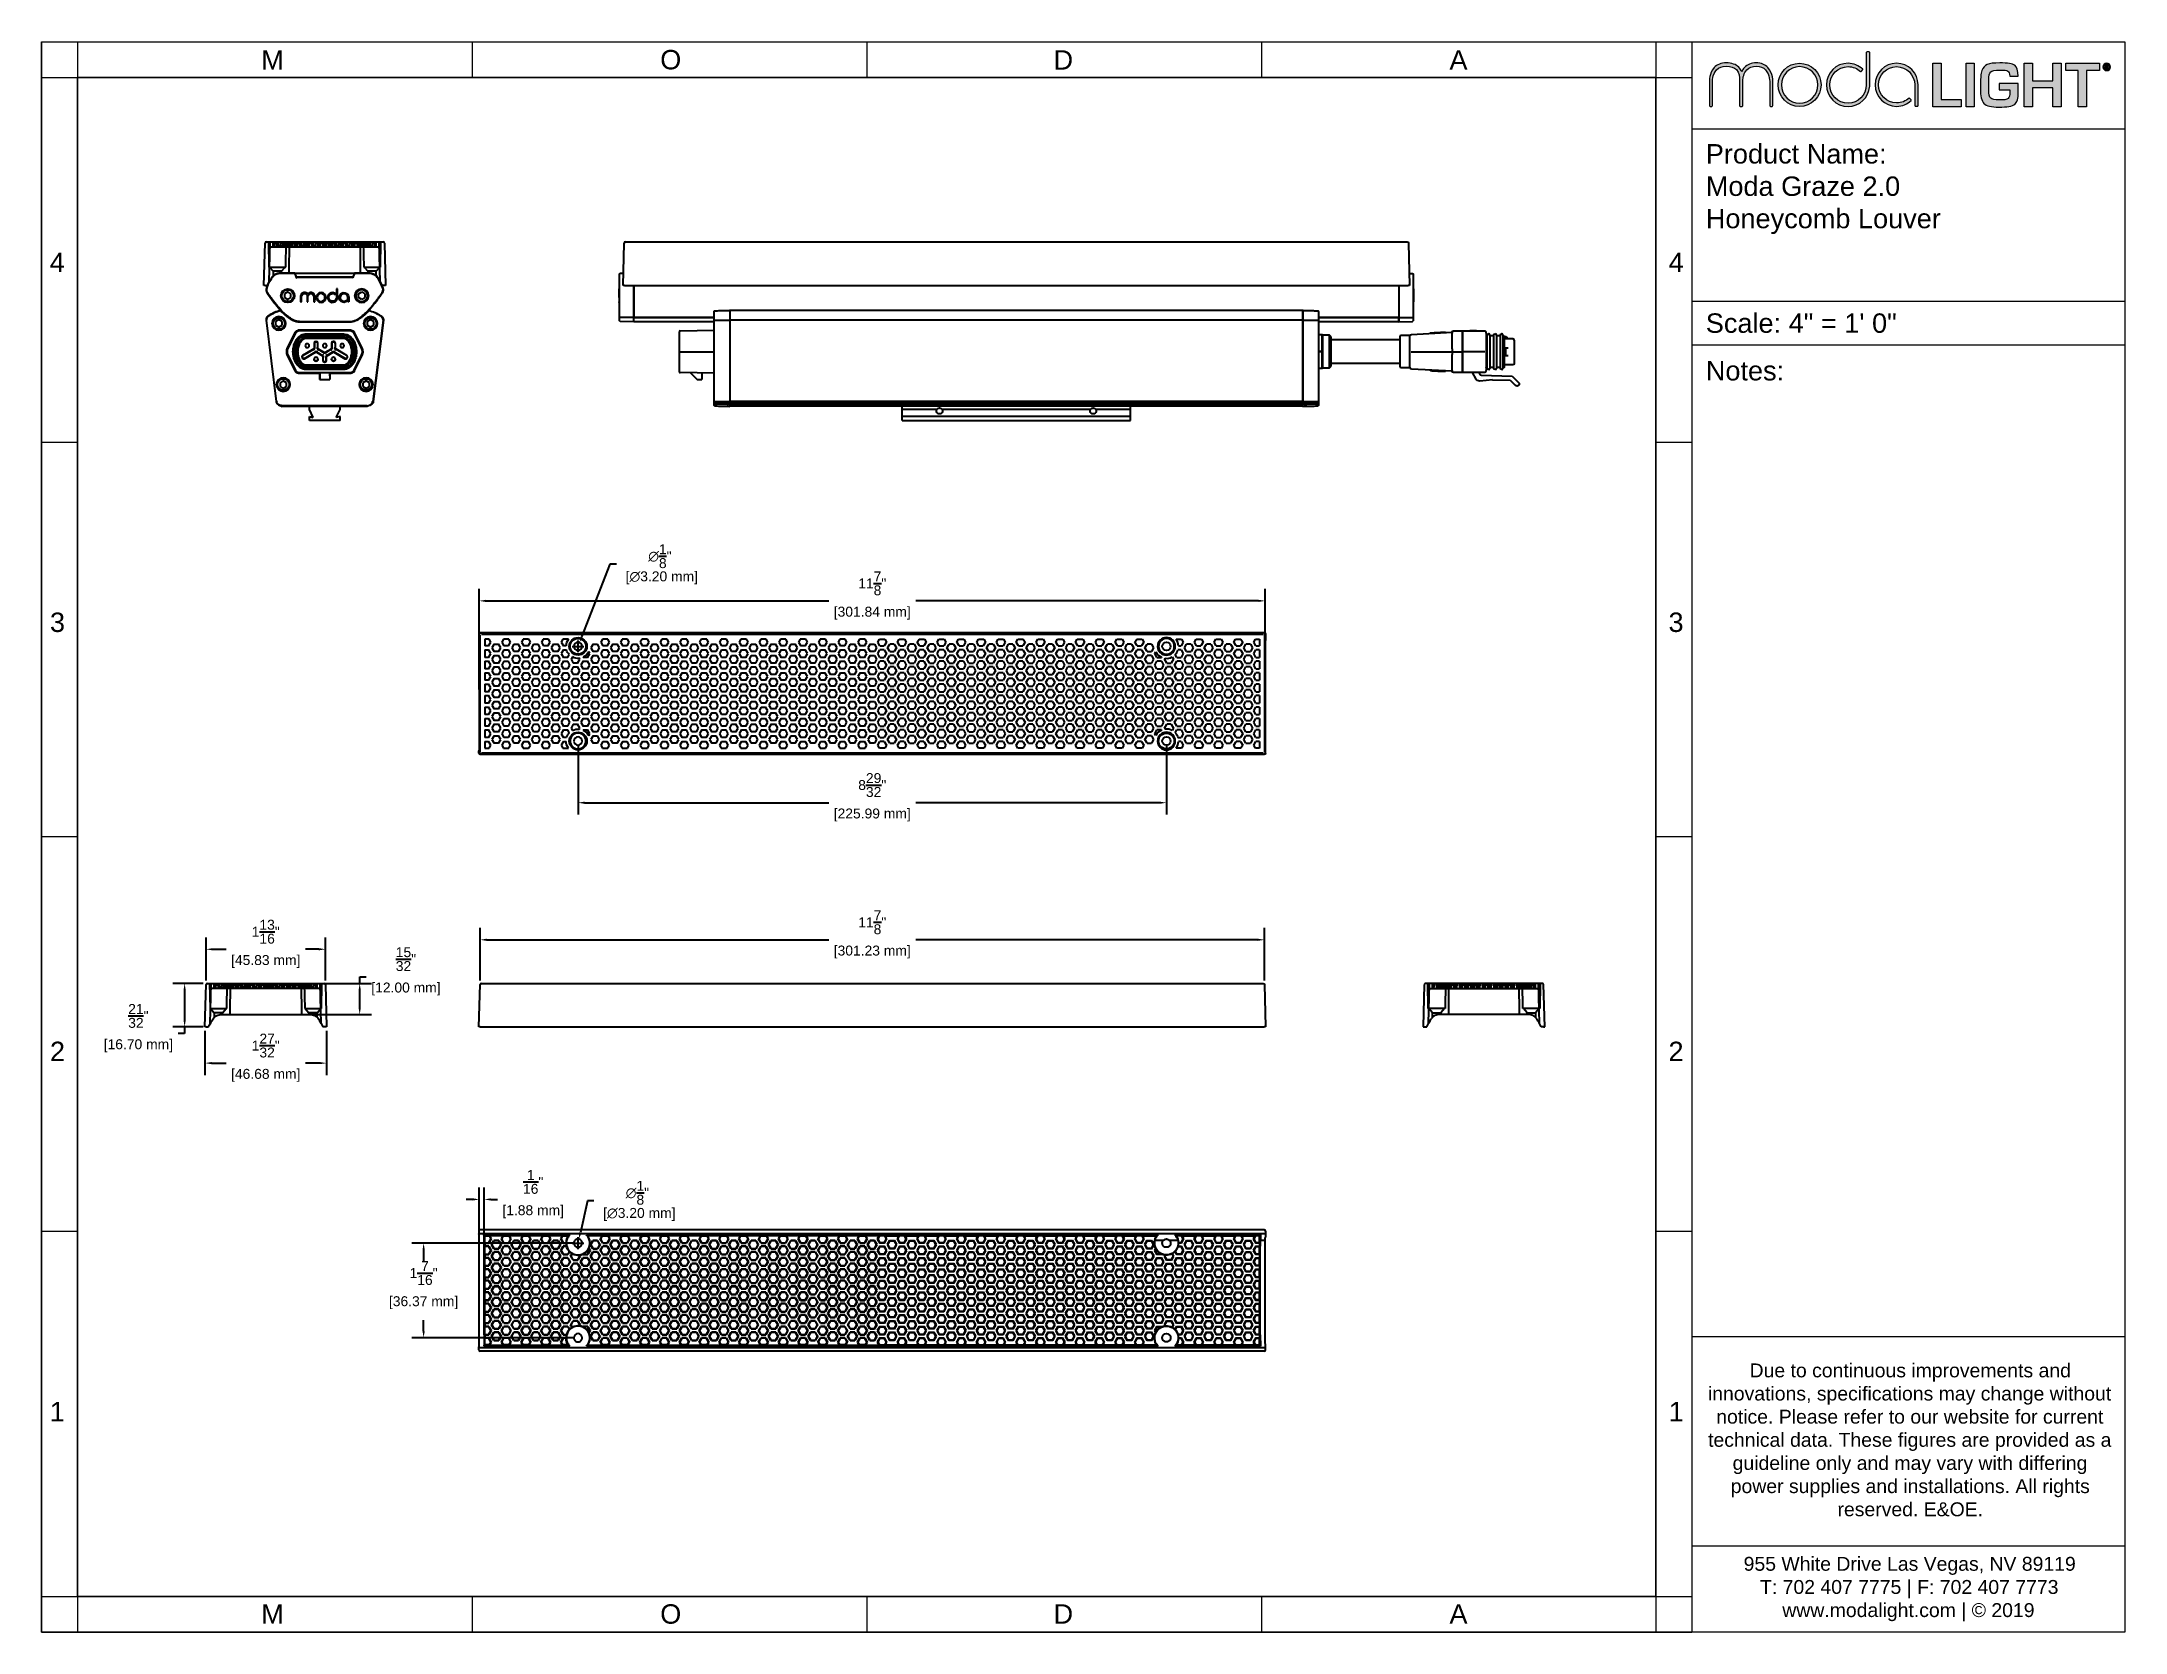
# Paper-space layout 'Layout1' of a CAD drawing. Header units: inches. Extents: x 0 to 10.5, y 0 to 8.
# The model-space entities are those that its viewports show. They can reach past a viewport. Long polylines and large blocks are cut down to what shows.
import ezdxf

# ---------------------------------------------------------------- set-up
doc = ezdxf.new("R2010")
doc.units = ezdxf.units.IN
doc.header["$MEASUREMENT"] = 0
doc.layers.get('Defpoints').update_dxf_attribs({"color": 1})
doc.layers.add('Graze 2.0', color=253, linetype='Continuous')
doc.layers.add('TITLE BLOCK', color=250, linetype='Continuous')
doc.layers.add('Honeycomb', color=7, linetype='Continuous', true_color=0xffffff)
doc.styles.get("Standard").update_dxf_attribs({"font": 'Arial.ttf'})
doc.dimstyles.new('.1 DIM', dxfattribs={"dimscale": 0, "dimtxt": 0.15, "dimasz": 0.1, "dimexe": 0.18, "dimexo": 0.0625, "dimgap": 0.09, "dimtad": 0, "dimtih": 1, "dimtoh": 1, "dimdec": 5, "dimzin": 0, "dimdsep": 46, "dimlunit": 4, "dimtxsty": 'Standard', "dimcen": 0.09, "dimadec": 0, "dimazin": 0, "dimtfac": 1, "dimtdec": 5, "dimtofl": 0, "dimtmove": 0, "dimatfit": 3, "dimfxl": 1, "dimtolj": 1, "dimtzin": 0, "dimarcsym": 0})

psp = doc.layouts.get("Layout1")

# ---------------------------------------------------------------- texts
at = {"layer": 'TITLE BLOCK', "color": 250, "true_color": 0x231f20, "char_height": 0.0978}
for s, insert, attachment_point, rotation in [('M', (1.222, 7.875), 9, 0), ('O', (3.119, 7.875), 7, 0), ('D', (5.2, 7.875), 9, 0), ('A', (7.097, 7.875), 7, 0), ('4', (0.118, 6.953), 3, 360), ('4', (8.202, 6.953), 1, 0), ('3', (0.119, 5.039), 9, 360), ('3', (8.201, 5.039), 7, 0)]:
    psp.add_mtext(s, dxfattribs=dict(at, insert=insert, attachment_point=attachment_point, rotation=rotation))
at = {"layer": 'TITLE BLOCK', "color": 250, "true_color": 0x231f20}
for s, insert, char_height, attachment_point in [('Product Name:\\PModa Graze 2.0\\PHoneycomb Louver', (8.389, 7.046), 0.09782, 7), ('Scale: 4" = 1\' 0"', (8.389, 6.547), 0.09782, 7), ('\\fArial|b0|i0|c0|p34;\\W1;Notes:', (8.389, 6.307), 0.09782, 7), ('2', (0.119, 2.975), 0.0978, 3), ('2', (8.201, 2.975), 0.0978, 1), ('\\fArial|b0|i0|c0|p34;\\W1;1', (0.118, 1.061), 0.09782, 9), ('\\fArial|b0|i0|c0|p34;\\W1;1', (8.202, 1.061), 0.09782, 7), ('M', (1.222, 0.139), 0.0978, 3), ('O', (3.119, 0.139), 0.0978, 1), ('D', (5.2, 0.139), 0.0978, 3), ('A', (7.097, 0.139), 0.0978, 1)]:
    psp.add_mtext(s, dxfattribs=dict(at, insert=insert, char_height=char_height, attachment_point=attachment_point))
at = {"layer": 'TITLE BLOCK', "char_height": 0.07, "attachment_point": 1}
for s, insert in [('\\pi0.21674;Due to continuous improvements and \\P\\pi0.00665;innovations, specifications may change without \\P\\pi0.04866;notice. Please refer to our website for current \\P\\pi0.0076;technical data. These figures are provided as a \\P\\pi0.13127;guideline only and may vary with differing \\P\\pi0.12172;power supplies and installations. All rights \\P\\pi0.65985;reserved. E&OE.', (8.393, 1.353)), ('\\pi0.19382;955 White Drive Las Vegas, NV 89119\\P\\pi0.27643;T: 702 407 7775 | F: 702 407 7773\\P\\pi0.38864;www.modalight.com | {\\C250;\\c2105123;© 2019}', (8.386, 0.378))]:
    psp.add_mtext_dynamic_manual_height_columns(s, width=2.03689, gutter_width=1, heights=[0], dxfattribs=dict(at, insert=insert))

msp = doc.modelspace()

# ---------------------------------------------------------------- blocks, each defined once
blk = doc.blocks.new('*D29')
at = {"layer": 'Defpoints', "color": 0, "lineweight": -2, "transparency": 16777216}
for p, q in [((1.591, 6.356), (1.591, 5.69)), ((3.429, 6.356), (3.429, 5.69)), ((1.691, 5.87), (1.911, 5.87)), ((3.329, 5.87), (3.11, 5.87))]:
    blk.add_line(p, q, dxfattribs=at)
at = {"layer": 'Defpoints', "color": 0, "transparency": 16777216}
for p in [(1.591, 6.419), (3.429, 6.419), (1.591, 5.87)]:
    blk.add_point(p, dxfattribs=at)
for points in [[(1.691, 5.887), (1.691, 5.854), (1.591, 5.87)], [(3.329, 5.887), (3.329, 5.854), (3.429, 5.87)]]:
    blk.add_solid(points, dxfattribs=at)
at = {"layer": 'Defpoints', "color": 0, "transparency": 16777216, "char_height": 0.15, "attachment_point": 5}
for s, insert in [('\\A1;1{\\H1x;\\S27/32;}"', (2.51, 6.136)), ('\\A1;[46.68 mm]', (2.51, 5.685))]:
    blk.add_mtext(s, dxfattribs=dict(at, insert=insert))
blk = doc.blocks.new('*D30')
at = {"layer": 'Defpoints', "color": 0, "lineweight": -2, "transparency": 16777216}
for p, q in [((1.608, 7.12), (1.608, 7.772)), ((1.708, 7.592), (1.911, 7.592)), ((3.312, 7.592), (3.11, 7.592)), ((3.412, 7.12), (3.412, 7.772))]:
    blk.add_line(p, q, dxfattribs=at)
at = {"layer": 'Defpoints', "color": 0, "transparency": 16777216}
for p in [(1.608, 7.592), (1.608, 7.057), (3.412, 7.057)]:
    blk.add_point(p, dxfattribs=at)
for points in [[(1.708, 7.609), (1.708, 7.575), (1.608, 7.592)], [(3.312, 7.609), (3.312, 7.575), (3.412, 7.592)]]:
    blk.add_solid(points, dxfattribs=at)
at = {"layer": 'Defpoints', "color": 0, "transparency": 16777216, "char_height": 0.15, "attachment_point": 5}
for s, insert in [('\\A1;1{\\H1x;\\S13/16;}"', (2.51, 7.858)), ('\\A1;[45.83 mm]', (2.51, 7.406))]:
    blk.add_mtext(s, dxfattribs=dict(at, insert=insert))
blk = doc.blocks.new('*D31')
at = {"layer": 'Defpoints', "color": 0, "lineweight": -2, "transparency": 16777216}
for p, q in [((2.573, 7.076), (4.111, 7.076)), ((3.931, 7.076), (3.931, 7.176)), ((3.931, 7.176), (4.031, 7.176)), ((3.931, 6.704), (3.931, 6.976)), ((2.573, 6.604), (4.111, 6.604))]:
    blk.add_line(p, q, dxfattribs=at)
at = {"layer": 'Defpoints', "color": 0, "transparency": 16777216}
for p in [(2.51, 7.076), (3.931, 7.076), (2.51, 6.604)]:
    blk.add_point(p, dxfattribs=at)
for points in [[(3.914, 6.976), (3.947, 6.976), (3.931, 7.076)], [(3.914, 6.704), (3.947, 6.704), (3.931, 6.604)]]:
    blk.add_solid(points, dxfattribs=at)
at = {"layer": 'Defpoints', "color": 0, "transparency": 16777216, "char_height": 0.15, "attachment_point": 5}
for s, insert in [('\\A1;{\\H1x;\\S15/32;}"', (4.63, 7.443)), ('\\A1;[12.00 mm]', (4.63, 6.991))]:
    blk.add_mtext(s, dxfattribs=dict(at, insert=insert))
blk = doc.blocks.new('*D32')
at = {"layer": 'Defpoints', "color": 0, "lineweight": -2, "transparency": 16777216}
for p, q in [((1.565, 7.076), (1.104, 7.076)), ((1.284, 6.976), (1.284, 6.519)), ((1.565, 6.419), (1.104, 6.419)), ((1.284, 6.319), (1.184, 6.319)), ((1.284, 6.419), (1.284, 6.319))]:
    blk.add_line(p, q, dxfattribs=at)
at = {"layer": 'Defpoints', "color": 0, "transparency": 16777216}
for p in [(1.628, 7.076), (1.284, 6.419), (1.628, 6.419)]:
    blk.add_point(p, dxfattribs=at)
for points in [[(1.267, 6.976), (1.3, 6.976), (1.284, 7.076)], [(1.267, 6.519), (1.3, 6.519), (1.284, 6.419)]]:
    blk.add_solid(points, dxfattribs=at)
at = {"layer": 'Defpoints', "color": 0, "transparency": 16777216, "char_height": 0.15, "attachment_point": 5}
for s, insert in [('\\A1;{\\H1x;\\S21/32;}"', (0.584, 6.584)), ('\\A1;[16.70 mm]', (0.584, 6.133))]:
    blk.add_mtext(s, dxfattribs=dict(at, insert=insert))
blk = doc.blocks.new('*D33')
at = {"layer": 'Defpoints', "color": 0, "lineweight": -2, "transparency": 16777216}
for p, q in [((5.751, 7.12), (5.751, 7.915)), ((17.611, 7.12), (17.611, 7.915)), ((5.851, 7.735), (11.023, 7.735)), ((17.511, 7.735), (12.339, 7.735))]:
    blk.add_line(p, q, dxfattribs=at)
at = {"layer": 'Defpoints', "color": 0, "transparency": 16777216}
for p in [(5.751, 7.735), (5.751, 7.057), (17.611, 7.057)]:
    blk.add_point(p, dxfattribs=at)
for points in [[(5.851, 7.752), (5.851, 7.719), (5.751, 7.735)], [(17.511, 7.752), (17.511, 7.719), (17.611, 7.735)]]:
    blk.add_solid(points, dxfattribs=at)
at = {"layer": 'Defpoints', "color": 0, "transparency": 16777216, "char_height": 0.15, "attachment_point": 5}
for s, insert in [('\\A1;11{\\H1x;\\S7/8;}"', (11.681, 8)), ('\\A1;[301.23 mm]', (11.681, 7.55))]:
    blk.add_mtext(s, dxfattribs=dict(at, insert=insert))
blk = doc.blocks.new('*D34')
at = {"layer": 'Defpoints', "color": 0, "lineweight": -2, "transparency": 16777216}
for p, q in [((5.739, 11.52), (5.739, 13.041)), ((17.622, 11.52), (17.622, 13.041)), ((5.839, 12.861), (11.023, 12.861)), ((17.522, 12.861), (12.339, 12.861))]:
    blk.add_line(p, q, dxfattribs=at)
at = {"layer": 'Defpoints', "color": 0, "transparency": 16777216}
for p in [(17.622, 12.861), (5.739, 11.457), (17.622, 11.457)]:
    blk.add_point(p, dxfattribs=at)
for points in [[(5.839, 12.877), (5.839, 12.844), (5.739, 12.861)], [(17.522, 12.877), (17.522, 12.844), (17.622, 12.861)]]:
    blk.add_solid(points, dxfattribs=at)
at = {"layer": 'Defpoints', "color": 0, "transparency": 16777216, "char_height": 0.15, "attachment_point": 5}
for s, insert in [('\\A1;11{\\H1x;\\S7/8;}"', (11.681, 13.125)), ('\\A1;[301.84 mm]', (11.681, 12.675))]:
    blk.add_mtext(s, dxfattribs=dict(at, insert=insert))
blk = doc.blocks.new('*D35')
at = {"layer": 'Defpoints', "color": 0, "lineweight": -2, "transparency": 16777216}
for p, q in [((7.232, 10.679), (7.232, 9.628)), ((16.129, 10.679), (16.129, 9.628)), ((7.332, 9.808), (11.023, 9.808)), ((16.029, 9.808), (12.339, 9.808))]:
    blk.add_line(p, q, dxfattribs=at)
at = {"layer": 'Defpoints', "color": 0, "transparency": 16777216}
for p in [(7.232, 10.741), (16.129, 10.741), (16.129, 9.808)]:
    blk.add_point(p, dxfattribs=at)
for points in [[(7.332, 9.825), (7.332, 9.792), (7.232, 9.808)], [(16.029, 9.825), (16.029, 9.792), (16.129, 9.808)]]:
    blk.add_solid(points, dxfattribs=at)
at = {"layer": 'Defpoints', "color": 0, "transparency": 16777216, "char_height": 0.15, "attachment_point": 5}
for s, insert in [('\\A1;8{\\H1x;\\S29/32;}"', (11.681, 10.076)), ('\\A1;[225.99 mm]', (11.681, 9.623))]:
    blk.add_mtext(s, dxfattribs=dict(at, insert=insert))
blk = doc.blocks.new('*D36')
at = {"layer": 'Defpoints', "color": 0, "lineweight": -2, "transparency": 16777216}
for p, q in [((7.17, 3.148), (4.717, 3.148)), ((4.897, 3.048), (4.897, 2.882)), ((4.897, 1.816), (4.897, 1.982)), ((7.17, 1.716), (4.717, 1.716))]:
    blk.add_line(p, q, dxfattribs=at)
at = {"layer": 'Defpoints', "color": 0, "transparency": 16777216}
for p in [(7.232, 3.148), (4.897, 1.716), (7.232, 1.716)]:
    blk.add_point(p, dxfattribs=at)
for points in [[(4.881, 3.048), (4.914, 3.048), (4.897, 3.148)], [(4.881, 1.816), (4.914, 1.816), (4.897, 1.716)]]:
    blk.add_solid(points, dxfattribs=at)
at = {"layer": 'Defpoints', "color": 0, "transparency": 16777216, "char_height": 0.15, "attachment_point": 5}
for s, insert in [('\\A1;1{\\H1x;\\S7/16;}"', (4.897, 2.696)), ('\\A1;[36.37 mm]', (4.897, 2.247))]:
    blk.add_mtext(s, dxfattribs=dict(at, insert=insert))
blk = doc.blocks.new('*D37')
at = {"layer": 'Defpoints', "color": 0, "lineweight": -2, "transparency": 16777216}
for p, q in [((5.639, 3.809), (5.539, 3.809)), ((5.739, 2.495), (5.739, 3.989)), ((5.813, 2.495), (5.813, 3.989)), ((5.913, 3.809), (6.013, 3.809))]:
    blk.add_line(p, q, dxfattribs=at)
at = {"layer": 'Defpoints', "color": 0, "transparency": 16777216}
for p in [(5.813, 3.809), (5.739, 2.432), (5.813, 2.432)]:
    blk.add_point(p, dxfattribs=at)
for points in [[(5.639, 3.826), (5.639, 3.792), (5.739, 3.809)], [(5.913, 3.826), (5.913, 3.792), (5.813, 3.809)]]:
    blk.add_solid(points, dxfattribs=at)
at = {"layer": 'Defpoints', "color": 0, "transparency": 16777216, "char_height": 0.15, "attachment_point": 5}
for s, insert in [('\\A1;{\\H1x;\\S1/16;}"', (6.554, 4.074)), ('\\A1;[1.88 mm]', (6.554, 3.623))]:
    blk.add_mtext(s, dxfattribs=dict(at, insert=insert))
blk = doc.blocks.new('*D38')
at = {"layer": 'Defpoints', "color": 0, "lineweight": -2, "transparency": 16777216}
for p, q in [((7.713, 13.414), (7.291, 12.325)), ((7.813, 13.414), (7.713, 13.414)), ((7.142, 12.173), (7.322, 12.173)), ((7.232, 12.083), (7.232, 12.263))]:
    blk.add_line(p, q, dxfattribs=at)
at = {"layer": 'Defpoints', "color": 0, "transparency": 16777216}
for p in [(7.209, 12.114), (7.255, 12.232)]:
    blk.add_point(p, dxfattribs=at)
blk.add_solid([(7.276, 12.331), (7.307, 12.319), (7.255, 12.232)], dxfattribs=at)
at = {"layer": 'Defpoints', "color": 0, "transparency": 16777216, "insert": (8.47, 13.414), "char_height": 0.15, "attachment_point": 5}
blk.add_mtext('\\A1;∅{\\H1x;\\S1/8;}"\\P [∅3.20 mm]', dxfattribs=at)
blk = doc.blocks.new('*D39')
at = {"layer": 'Defpoints', "color": 0, "lineweight": -2, "transparency": 16777216}
for p, q in [((7.373, 3.787), (7.267, 3.307)), ((7.473, 3.787), (7.373, 3.787)), ((7.232, 3.058), (7.232, 3.238)), ((7.142, 3.148), (7.322, 3.148))]:
    blk.add_line(p, q, dxfattribs=at)
at = {"layer": 'Defpoints', "color": 0, "transparency": 16777216}
for p in [(7.246, 3.21), (7.219, 3.087)]:
    blk.add_point(p, dxfattribs=at)
blk.add_solid([(7.251, 3.311), (7.284, 3.304), (7.246, 3.21)], dxfattribs=at)
at = {"layer": 'Defpoints', "color": 0, "transparency": 16777216, "insert": (8.13, 3.787), "char_height": 0.15, "attachment_point": 5}
blk.add_mtext('\\A1;∅{\\H1x;\\S1/8;}"\\P [∅3.20 mm]', dxfattribs=at)

# ---------------------------------------------------------------- dimensions: what is measured, and where the dimension line sits
at = {"layer": 'Defpoints'}
for p1, p2, picture, middle in [((7.209489, 12.114376), (7.254997, 12.231846), '*D38', (8.469933, 13.414319)), ((7.218705, 3.08658), (7.245781, 3.209613), '*D39', (8.129656, 3.786812))]:
    dim = msp.add_diameter_dim_2p(p1=p1, p2=p2, dimstyle='.1 DIM', override={"dimscale": 1, "dimpost": '\\X'}, dxfattribs=at)
    dim.commit()
    dim.dimension.update_dxf_attribs({"geometry": picture, "text_midpoint": middle, "dimtype": 163})
for base, p1, p2, picture, middle in [((17.622458, 12.860661), (5.739144, 11.457087), (17.622458, 11.457087), '*D34', (11.680801, 12.860661)), ((1.608161, 7.59194), (3.412487, 7.057236), (1.608161, 7.057236), '*D30', (2.510324, 7.59194)), ((5.751014, 7.735359), (17.610588, 7.057236), (5.751014, 7.057236), '*D33', (11.680801, 7.735359)), ((1.5914469, 5.8703509), (3.4292016, 6.418935), (1.5914469, 6.418935), '*D29', (2.5103243, 5.8703509)), ((5.813083, 3.808901), (5.739144, 2.432072), (5.813083, 2.432072), '*D37', (6.55431, 3.808901))]:
    dim = msp.add_linear_dim(base=base, p1=p1, p2=p2, dimstyle='.1 DIM', override={"dimscale": 1, "dimpost": '\\X'}, dxfattribs=at)
    dim.commit()
    dim.dimension.update_dxf_attribs({"geometry": picture, "text_midpoint": middle})
dim = msp.add_linear_dim(base=(16.129359, 9.808269), p1=(7.232243, 10.741062), p2=(16.129359, 10.741062), dimstyle='.1 DIM', override={"dimscale": 1, "dimpost": '\\X'}, dxfattribs=at)
dim.commit()
dim.dimension.update_dxf_attribs({"geometry": '*D35', "text_midpoint": (11.680801, 9.808269), "dimtype": 160})
dim = msp.add_aligned_dim(p1=(2.510324, 6.603964), p2=(2.510324, 7.076405), distance=-1.420408, dimstyle='.1 DIM', override={"dimscale": 1, "dimpost": '\\X'}, dxfattribs=at)
dim.commit()
dim.dimension.update_dxf_attribs({"geometry": '*D31', "text_midpoint": (4.630282, 7.176405)})
for base, p1, p2, picture, middle in [((1.283508, 6.418935), (1.627839, 7.076405), (1.627839, 6.418935), '*D32', (0.583959, 6.318935)), ((4.897423, 1.716048), (7.232243, 3.148096), (7.232243, 1.716048), '*D36', (4.897423, 2.432072))]:
    dim = msp.add_linear_dim(base=base, p1=p1, p2=p2, angle=90, dimstyle='.1 DIM', override={"dimscale": 1, "dimpost": '\\X'}, dxfattribs=at)
    dim.commit()
    dim.dimension.update_dxf_attribs({"geometry": picture, "text_midpoint": middle})

# ---------------------------------------------------------------- linework, layer by layer
at = {"layer": 'Graze 2.0'}
for p, q in [((2.949153, 17.816477), (2.732175, 17.816477)), ((2.946745, 17.812697), (2.732175, 17.812697)), ((2.946874, 17.8129), (2.939351, 17.80109)), ((2.946745, 17.812697), (2.974283, 17.753642)), ((2.949153, 17.816477), (2.946874, 17.8129)), ((2.976691, 17.757422), (2.949153, 17.816477)), ((2.966888, 17.742035), (2.974412, 17.753845)), ((2.974283, 17.753642), (3.829535, 17.753642)), ((2.974412, 17.753845), (2.976691, 17.757422)), ((3.827127, 17.757422), (2.976691, 17.757422)), ((3.854665, 17.816477), (3.827127, 17.757422)), ((3.829406, 17.753845), (3.827127, 17.757422)), ((3.836929, 17.742035), (3.829406, 17.753845)), ((3.829535, 17.753642), (3.857072, 17.812697)), ((4.071643, 17.816477), (3.854665, 17.816477)), ((3.856943, 17.8129), (3.854665, 17.816477)), ((3.864467, 17.80109), (3.856943, 17.8129)), ((4.071643, 17.812697), (3.857072, 17.812697)), ((2.842523, 17.532326), (2.79331, 17.503913)), ((2.79331, 17.503913), (2.79331, 17.447087)), ((2.79331, 17.447087), (2.842523, 17.418674)), ((2.891736, 17.503913), (2.842523, 17.532326)), ((2.842523, 17.418674), (2.891736, 17.447087)), ((2.891736, 17.447087), (2.891736, 17.503913)), ((3.037204, 17.457055), (3.037204, 17.381011)), ((3.037204, 17.381011), (3.05276, 17.381011)), ((3.05276, 17.381011), (3.05276, 17.457435)), ((3.138791, 17.461932), (3.138791, 17.381011)), ((3.138791, 17.381011), (3.149041, 17.381011)), ((3.149041, 17.381011), (3.149041, 17.46036)), ((3.235026, 17.455737), (3.235026, 17.381011)), ((3.235026, 17.381011), (3.250577, 17.381011)), ((3.250577, 17.381011), (3.250577, 17.455188)), ((3.561418, 17.490005), (3.571499, 17.502381)), ((3.578584, 17.580134), (3.578584, 17.448724)), ((3.594485, 17.580134), (3.578584, 17.580134)), ((3.594485, 17.448724), (3.594485, 17.580134)), ((3.733771, 17.407778), (3.743837, 17.395414)), ((3.750857, 17.381959), (3.750857, 17.448913)), ((3.766725, 17.381959), (3.750857, 17.381959)), ((3.766725, 17.447595), (3.766725, 17.381959)), ((3.912082, 17.503913), (3.961294, 17.532326)), ((3.912082, 17.447087), (3.912082, 17.503913)), ((3.961294, 17.418674), (3.912082, 17.447087)), ((3.961294, 17.532326), (4.010507, 17.503913)), ((4.010507, 17.447087), (3.961294, 17.418674)), ((4.010507, 17.503913), (4.010507, 17.447087)), ((7.855629, 17.522855), (7.855629, 17.580134)), ((7.859566, 17.580134), (7.855629, 17.580134)), ((7.859566, 17.522856), (7.855629, 17.522856)), ((7.855629, 17.447595), (7.855629, 17.522856)), ((7.855629, 17.447595), (7.855629, 17.381959)), ((7.859566, 17.447595), (7.855629, 17.447595)), ((7.859566, 17.381959), (7.855629, 17.381959)), ((7.855629, 17.374971), (7.855629, 17.381957)), ((7.855629, 17.374971), (7.859566, 17.374971)), ((7.855629, 17.37497), (7.855629, 17.374604)), ((7.855629, 17.374604), (7.859566, 17.374604)), ((7.855629, 17.374602), (7.859566, 17.374602)), ((7.859566, 17.5258), (7.859566, 17.586715)), ((8.076101, 17.5165), (8.076101, 17.592208)), ((8.076101, 17.592208), (8.076101, 17.5165)), ((19.64303, 17.592208), (19.64303, 17.5165)), ((19.64303, 17.592208), (19.64303, 17.5165)), ((19.859566, 17.586715), (19.859566, 17.5258)), ((19.859566, 17.580134), (19.863503, 17.580134)), ((19.863503, 17.522844), (19.859566, 17.522844)), ((19.859566, 17.50671), (19.863503, 17.50671)), ((19.859566, 17.457055), (19.863503, 17.457055)), ((19.859566, 17.381011), (19.863503, 17.381011)), ((19.859566, 17.374602), (19.863503, 17.374602)), ((19.863503, 17.580134), (19.863503, 17.525297)), ((19.863503, 17.50671), (19.863503, 17.457055)), ((19.863503, 17.457055), (19.863503, 17.381011)), ((19.863503, 17.374602), (19.863503, 17.381011)), ((2.514329, 17.105219), (2.667033, 15.876481)), ((2.67296, 15.877319), (2.520288, 17.1058)), ((2.673159, 15.877347), (2.520488, 17.105819)), ((2.708995, 17.11346), (2.659783, 17.085047)), ((2.659783, 17.085047), (2.659783, 17.028221)), ((2.659783, 17.028221), (2.708995, 16.999808)), ((2.758208, 17.085047), (2.708995, 17.11346)), ((2.708995, 16.999808), (2.758208, 17.028221)), ((2.758208, 17.028221), (2.758208, 17.085047)), ((3.022587, 17.084798), (3.78123, 17.084798)), ((3.022587, 17.081018), (3.78123, 17.081018)), ((3.022587, 17.081018), (3.78123, 17.081018)), ((3.022587, 17.067162), (3.022587, 17.075033)), ((3.78123, 17.074833), (3.022587, 17.074833)), ((4.094822, 17.11346), (4.045609, 17.085047)), ((4.045609, 17.085047), (4.045609, 17.028221)), ((4.045609, 17.028221), (4.094822, 16.999808)), ((4.144035, 17.085047), (4.094822, 17.11346)), ((4.094822, 16.999808), (4.144035, 17.028221)), ((4.283529, 17.1058), (4.130857, 15.877319)), ((4.289488, 17.105219), (4.136784, 15.876481)), ((4.144035, 17.028221), (4.144035, 17.085047)), ((8.076101, 17.081018), (7.871171, 17.084595)), ((9.292798, 17.145339), (8.076101, 17.145339)), ((8.076101, 17.139781), (8.076101, 17.141716)), ((9.292798, 17.139781), (8.076101, 17.139781)), ((9.292798, 17.081018), (8.076101, 17.081018)), ((9.292637, 15.878423), (9.292637, 17.106551)), ((18.190274, 17.253664), (9.528857, 17.253664)), ((18.190274, 17.105296), (9.528857, 17.105296)), ((9.528857, 17.105296), (9.528857, 15.876591)), ((9.528857, 17.105219), (9.528857, 15.876481)), ((18.190274, 17.105296), (18.190274, 15.876591)), ((18.190274, 15.876481), (18.190274, 17.105219)), ((19.64303, 17.145339), (18.426334, 17.145339)), ((19.64303, 17.139781), (18.426334, 17.139781)), ((19.64303, 17.081018), (18.426334, 17.081018)), ((18.426495, 17.106551), (18.426495, 15.878423)), ((19.64303, 17.139781), (19.64303, 17.141709)), ((19.64303, 17.081018), (19.847961, 17.084595)), ((2.955386, 16.923427), (2.836286, 16.685226)), ((2.963623, 16.919309), (2.844522, 16.681108)), ((2.979483, 16.936953), (2.974749, 16.944614)), ((3.801459, 16.952457), (3.002358, 16.952457)), ((3.801459, 16.943248), (3.002358, 16.943248)), ((3.119852, 16.879941), (3.683964, 16.879941)), ((3.119853, 16.898261), (3.683964, 16.898261)), ((3.683964, 16.879829), (3.119853, 16.879829)), ((3.119853, 16.874758), (3.683964, 16.874758)), ((3.119853, 16.845807), (3.683964, 16.845807)), ((3.683964, 16.829785), (3.119853, 16.829785)), ((3.683964, 16.827998), (3.119853, 16.827998)), ((3.240762, 16.760221), (3.240762, 16.68053)), ((3.246397, 16.760221), (3.246397, 16.678771)), ((3.248178, 16.778125), (3.251995, 16.774308)), ((3.273956, 16.785541), (3.266082, 16.785541)), ((3.266082, 16.779906), (3.273956, 16.779906)), ((3.288042, 16.774308), (3.29186, 16.778125)), ((3.293641, 16.760221), (3.293641, 16.679675)), ((3.299276, 16.681565), (3.299276, 16.760221)), ((3.504541, 16.760221), (3.504541, 16.681565)), ((3.510176, 16.760221), (3.510176, 16.679675)), ((3.515775, 16.774308), (3.511957, 16.778125)), ((3.537735, 16.785541), (3.529861, 16.785541)), ((3.529861, 16.779906), (3.537735, 16.779906)), ((3.551822, 16.774308), (3.555639, 16.778125)), ((3.55742, 16.760221), (3.55742, 16.678771)), ((3.563055, 16.68053), (3.563055, 16.760221)), ((3.829068, 16.944614), (3.824334, 16.936953)), ((3.959295, 16.681108), (3.840194, 16.919309)), ((3.967531, 16.685226), (3.848431, 16.923427)), ((8.765078, 16.914118), (8.765078, 16.931642)), ((8.765078, 16.675918), (8.765078, 16.914118)), ((8.776683, 16.943451), (9.292637, 16.952457)), ((18.426495, 16.888868), (18.48379, 16.888868)), ((18.48379, 16.883754), (18.426495, 16.883754)), ((18.489696, 16.882963), (18.48379, 16.888868)), ((18.48379, 16.888868), (18.48379, 16.883754)), ((18.489696, 16.882963), (18.48379, 16.883754)), ((18.48379, 16.637093), (18.48379, 16.883754)), ((18.489696, 16.882963), (18.489696, 16.631979)), ((18.594255, 16.878238), (18.489696, 16.878238)), ((18.61394, 16.858553), (18.594255, 16.878238)), ((18.594255, 16.631979), (18.594255, 16.878238)), ((18.61394, 16.858553), (18.61394, 16.405404)), ((19.658763, 16.809144), (18.61398, 16.809144)), ((19.658778, 16.856388), (19.658778, 16.631979)), ((19.812823, 16.876073), (19.678463, 16.876073)), ((19.810353, 16.674206), (19.810353, 16.865094)), ((19.834604, 16.89065), (20.450117, 16.922907)), ((20.120494, 16.913827), (20.112751, 16.905227)), ((20.120494, 16.913827), (20.140937, 16.914898)), ((20.140937, 16.914898), (20.161381, 16.915969)), ((20.140937, 16.914898), (20.141366, 16.906726)), ((20.150843, 16.915482), (20.150782, 16.915414)), ((20.150843, 16.915482), (20.171252, 16.916551)), ((20.161381, 16.915969), (20.169981, 16.908226)), ((20.171252, 16.916551), (20.191661, 16.917621)), ((20.171252, 16.916551), (20.171684, 16.908315)), ((20.181041, 16.917), (20.173297, 16.9084)), ((20.181041, 16.917), (20.201484, 16.918071)), ((20.191661, 16.917621), (20.191729, 16.91756)), ((20.201484, 16.918071), (20.221927, 16.919142)), ((20.201484, 16.918071), (20.201912, 16.909899)), ((20.21139, 16.918655), (20.211329, 16.918587)), ((20.21139, 16.918655), (20.231799, 16.919725)), ((20.221927, 16.919142), (20.230527, 16.911399)), ((20.231799, 16.919725), (20.252208, 16.920794)), ((20.231799, 16.919725), (20.232231, 16.911488)), ((20.241588, 16.920173), (20.233844, 16.911573)), ((20.241588, 16.920173), (20.262031, 16.921244)), ((20.252208, 16.920794), (20.252276, 16.920733)), ((20.262031, 16.921244), (20.282474, 16.922316)), ((20.262031, 16.921244), (20.262459, 16.913072)), ((20.271937, 16.921828), (20.271876, 16.92176)), ((20.271937, 16.921828), (20.292346, 16.922898)), ((20.282474, 16.922316), (20.291074, 16.914572)), ((20.292346, 16.922898), (20.312755, 16.923967)), ((20.292346, 16.922898), (20.292778, 16.914661)), ((20.312755, 16.923967), (20.321423, 16.916163)), ((20.312976, 16.923768), (20.322661, 16.924276)), ((20.322661, 16.924276), (20.343182, 16.925351)), ((20.322661, 16.924276), (20.323082, 16.91625)), ((20.343182, 16.925351), (20.351629, 16.917746)), ((20.450117, 16.923563), (20.450117, 16.910505)), ((20.450117, 16.908887), (20.450117, 16.910505)), ((20.450117, 16.685261), (20.450117, 16.908683)), ((20.469802, 16.943248), (20.607597, 16.943248)), ((20.607597, 16.943248), (20.942243, 16.943248)), ((20.607597, 16.919309), (20.607597, 16.943248)), ((20.607597, 16.943248), (20.607597, 16.919309)), ((20.607597, 16.919309), (20.607597, 16.681108)), ((20.607597, 16.681108), (20.607597, 16.919309)), ((20.716206, 16.943248), (20.716206, 16.947776)), ((20.716206, 16.947776), (20.731065, 16.947776)), ((20.742332, 16.947776), (20.770139, 16.947776)), ((20.742332, 16.943248), (20.742332, 16.947776)), ((20.770139, 16.947776), (20.812723, 16.947776)), ((20.770139, 16.943248), (20.770139, 16.947776)), ((20.812722, 16.947776), (20.816311, 16.947776)), ((20.812723, 16.943248), (20.812723, 16.947776)), ((20.816311, 16.943248), (20.816311, 16.947776)), ((20.961928, 16.910505), (20.961928, 16.923563)), ((20.961928, 16.910505), (20.961928, 16.672305)), ((20.981613, 16.868445), (20.969802, 16.868445)), ((21.003267, 16.897973), (20.99933, 16.897973)), ((21.080038, 16.868445), (21.020983, 16.868445)), ((21.101692, 16.897973), (21.097755, 16.897973)), ((21.178463, 16.868445), (21.119408, 16.868445)), ((21.200117, 16.897973), (21.19618, 16.897973)), ((21.229644, 16.868445), (21.217833, 16.868445)), ((21.36744, 16.825138), (21.237518, 16.825138)), ((21.237519, 16.856634), (21.265078, 16.856634)), ((21.265078, 16.856634), (21.296574, 16.825138)), ((2.831851, 16.628288), (2.822845, 16.628288)), ((2.836286, 16.571349), (2.955386, 16.333148)), ((2.844522, 16.575467), (2.963623, 16.337267)), ((3.056591, 16.558516), (3.061806, 16.557119)), ((3.059121, 16.539303), (3.063058, 16.532484)), ((3.067938, 16.535301), (3.064001, 16.54212)), ((3.234846, 16.669995), (3.068389, 16.573891)), ((3.071206, 16.56901), (3.239264, 16.666039)), ((3.078432, 16.520686), (3.07983, 16.525901)), ((3.094828, 16.528096), (3.263158, 16.625281)), ((3.097646, 16.523216), (3.264414, 16.619499)), ((3.119853, 16.428578), (3.683964, 16.428578)), ((3.119853, 16.426791), (3.683964, 16.426791)), ((3.683964, 16.410768), (3.119853, 16.410768)), ((3.276477, 16.619499), (3.365881, 16.567882)), ((3.277733, 16.625281), (3.37041, 16.571774)), ((3.301944, 16.66487), (3.394621, 16.611363)), ((3.395877, 16.617145), (3.306473, 16.668763)), ((3.372651, 16.555587), (3.372651, 16.496354)), ((3.378287, 16.496354), (3.378287, 16.557413)), ((3.383885, 16.482268), (3.380068, 16.47845)), ((3.405846, 16.476669), (3.397972, 16.476669)), ((3.397972, 16.471034), (3.405846, 16.471034)), ((3.497345, 16.668763), (3.40794, 16.617145)), ((3.409196, 16.611363), (3.501873, 16.66487)), ((3.42375, 16.47845), (3.419932, 16.482268)), ((3.425531, 16.496354), (3.425531, 16.557413)), ((3.431166, 16.496354), (3.431166, 16.555587)), ((3.433407, 16.571774), (3.526084, 16.625281)), ((3.437936, 16.567882), (3.52734, 16.619499)), ((3.539403, 16.619499), (3.706171, 16.523216)), ((3.708989, 16.528096), (3.54066, 16.625281)), ((3.732611, 16.56901), (3.564553, 16.666039)), ((3.735428, 16.573891), (3.568971, 16.669995)), ((3.725385, 16.520686), (3.723987, 16.525901)), ((3.739816, 16.54212), (3.735879, 16.535301)), ((3.740759, 16.532484), (3.744696, 16.539303)), ((3.747226, 16.558516), (3.742011, 16.557119)), ((3.840194, 16.337267), (3.959295, 16.575467)), ((3.848431, 16.333148), (3.967531, 16.571349)), ((3.971966, 16.628288), (3.980972, 16.628288)), ((8.765078, 16.580658), (8.765078, 16.675918)), ((8.765078, 16.342457), (8.765078, 16.580658)), ((8.776683, 16.628288), (9.292637, 16.628288)), ((18.426495, 16.637093), (18.48379, 16.637093)), ((18.48379, 16.626864), (18.426495, 16.626864)), ((18.48379, 16.626864), (18.48379, 16.637093)), ((18.489696, 16.631979), (18.48379, 16.637093)), ((18.48379, 16.626864), (18.489696, 16.631979)), ((18.48379, 16.380203), (18.48379, 16.626864)), ((18.489696, 16.631979), (18.489696, 16.380994)), ((18.489696, 16.385719), (18.594255, 16.385719)), ((18.594255, 16.385719), (18.594255, 16.631979)), ((18.594255, 16.385719), (18.61394, 16.405404)), ((18.61398, 16.454813), (19.658763, 16.454813)), ((19.658778, 16.631979), (19.658778, 16.407569)), ((19.678463, 16.387884), (19.810598, 16.387884)), ((19.810353, 16.582369), (19.810353, 16.674206)), ((19.810353, 16.391481), (19.810353, 16.582369)), ((19.8286, 16.628288), (20.450117, 16.628288)), ((20.450117, 16.672305), (20.450117, 16.684794)), ((20.450117, 16.672305), (20.450117, 16.584271)), ((20.450117, 16.571782), (20.450117, 16.584271)), ((20.450117, 16.347892), (20.450117, 16.571315)), ((20.469802, 16.628288), (20.607597, 16.628288)), ((20.607597, 16.575467), (20.607597, 16.681108)), ((20.607597, 16.681108), (20.607597, 16.575467)), ((20.942243, 16.628288), (20.607597, 16.628288)), ((20.607597, 16.575467), (20.607597, 16.337267)), ((20.607597, 16.337267), (20.607597, 16.575467)), ((20.961928, 16.672305), (20.961928, 16.584271)), ((20.961928, 16.584271), (20.961928, 16.34607)), ((20.981613, 16.38813), (20.969802, 16.38813)), ((21.080038, 16.38813), (21.020983, 16.38813)), ((21.178463, 16.38813), (21.119408, 16.38813)), ((21.229644, 16.38813), (21.217833, 16.38813)), ((21.36744, 16.431437), (21.237518, 16.431437)), ((21.237519, 16.687343), (21.258634, 16.687343)), ((21.237519, 16.569233), (21.258634, 16.569233)), ((2.775924, 16.188263), (2.726712, 16.15985)), ((2.726712, 16.15985), (2.726712, 16.103024)), ((2.726712, 16.103024), (2.775924, 16.074612)), ((2.825137, 16.15985), (2.775924, 16.188263)), ((2.775924, 16.074612), (2.825137, 16.103024)), ((2.825137, 16.103024), (2.825137, 16.15985)), ((2.979483, 16.319623), (2.974749, 16.311962)), ((3.002358, 16.313327), (3.801459, 16.313327)), ((3.002358, 16.304119), (3.323172, 16.304119)), ((3.683965, 16.358314), (3.119852, 16.358314)), ((3.683964, 16.381817), (3.119853, 16.381817)), ((3.119853, 16.376747), (3.683964, 16.376747)), ((3.683964, 16.376634), (3.119854, 16.376634)), ((3.329046, 16.31039), (3.323168, 16.307451)), ((3.323168, 16.307451), (3.323168, 16.210965)), ((3.325574, 16.210965), (3.323168, 16.210965)), ((3.329046, 16.31039), (3.325574, 16.210965)), ((3.325574, 16.210965), (3.478243, 16.210965)), ((3.474771, 16.31039), (3.329046, 16.31039)), ((3.474771, 16.31039), (3.478243, 16.210965)), ((3.474771, 16.31039), (3.480649, 16.307451)), ((3.478243, 16.210965), (3.480649, 16.210965)), ((3.480645, 16.304119), (3.801459, 16.304119)), ((3.480649, 16.307451), (3.480649, 16.210965)), ((3.829068, 16.311962), (3.824334, 16.319623)), ((4.027893, 16.188263), (3.97868, 16.15985)), ((3.97868, 16.15985), (3.97868, 16.103024)), ((3.97868, 16.103024), (4.027893, 16.074612)), ((4.077105, 16.15985), (4.027893, 16.188263)), ((4.027893, 16.074612), (4.077105, 16.103024)), ((4.077105, 16.103024), (4.077105, 16.15985)), ((8.765078, 16.324934), (8.765078, 16.342457)), ((9.292637, 16.304119), (8.776683, 16.313125)), ((8.933369, 16.31039), (9.032794, 16.210965)), ((9.032794, 16.210965), (9.101692, 16.210965)), ((9.101692, 16.307451), (9.101692, 16.210965)), ((18.426495, 16.380203), (18.48379, 16.380203)), ((18.48379, 16.375089), (18.426495, 16.375089)), ((18.48379, 16.380203), (18.489696, 16.380994)), ((18.48379, 16.375089), (18.489696, 16.380994)), ((18.48379, 16.380203), (18.48379, 16.375089)), ((20.450117, 16.333668), (19.834604, 16.365926)), ((20.120488, 16.342749), (20.112744, 16.351349)), ((20.120488, 16.342749), (20.140931, 16.341678)), ((20.140931, 16.341678), (20.141359, 16.34985)), ((20.140931, 16.341678), (20.161374, 16.340606)), ((20.150837, 16.341094), (20.150776, 16.341162)), ((20.150837, 16.341094), (20.171246, 16.340024)), ((20.161374, 16.340606), (20.169974, 16.34835)), ((20.171246, 16.340024), (20.171678, 16.348261)), ((20.171246, 16.340024), (20.191655, 16.338955)), ((20.181035, 16.339576), (20.173291, 16.348176)), ((20.181035, 16.339576), (20.201478, 16.338505)), ((20.191655, 16.338955), (20.191723, 16.339016)), ((20.201478, 16.338505), (20.201906, 16.346676)), ((20.201478, 16.338505), (20.221921, 16.337433)), ((20.211384, 16.337921), (20.211323, 16.337989)), ((20.211384, 16.337921), (20.231793, 16.336851)), ((20.221921, 16.337433), (20.230521, 16.345177)), ((20.231793, 16.336851), (20.232225, 16.345088)), ((20.231793, 16.336851), (20.252202, 16.335782)), ((20.241582, 16.336403), (20.233838, 16.345003)), ((20.241582, 16.336403), (20.262025, 16.335332)), ((20.252202, 16.335782), (20.25227, 16.335843)), ((20.262025, 16.335332), (20.262453, 16.343503)), ((20.262025, 16.335332), (20.282468, 16.33426)), ((20.271931, 16.334748), (20.27187, 16.334816)), ((20.271931, 16.334748), (20.29234, 16.333678)), ((20.282468, 16.33426), (20.291068, 16.342004)), ((20.29234, 16.333678), (20.292771, 16.341914)), ((20.29234, 16.333678), (20.312749, 16.332609)), ((20.312749, 16.332609), (20.321416, 16.340413)), ((20.313259, 16.333068), (20.322655, 16.332576)), ((20.322655, 16.332576), (20.323061, 16.340327)), ((20.322655, 16.332576), (20.343322, 16.331493)), ((20.343322, 16.331493), (20.35148, 16.338838)), ((20.450117, 16.34607), (20.450117, 16.347688)), ((20.450117, 16.34607), (20.450117, 16.333012)), ((20.607597, 16.313327), (20.469802, 16.313327)), ((20.607597, 16.313327), (20.607597, 16.337267)), ((20.607597, 16.337267), (20.607597, 16.313327)), ((20.942243, 16.313327), (20.607597, 16.313327)), ((20.752168, 16.313327), (20.809135, 16.214656)), ((20.85291, 16.313327), (20.870268, 16.283262)), ((21.060375, 16.205835), (20.866452, 16.185452)), ((20.8868, 16.273427), (21.355527, 16.261153)), ((20.961928, 16.333012), (20.961928, 16.34607)), ((21.003267, 16.358603), (20.99933, 16.358603)), ((21.060375, 16.205835), (21.32763, 16.198836)), ((21.101692, 16.358603), (21.097755, 16.358603)), ((21.200117, 16.358603), (21.19618, 16.358603)), ((21.32763, 16.198836), (21.408441, 16.118026)), ((21.355527, 16.261153), (21.453547, 16.163132)), ((21.453547, 16.11859), (21.452983, 16.118026)), ((4.045726, 15.802556), (2.758091, 15.802556)), ((4.044892, 15.808541), (2.758925, 15.808541)), ((3.170364, 15.757004), (3.170364, 15.802555)), ((3.226909, 15.635742), (3.170364, 15.757004)), ((3.576908, 15.635742), (3.633454, 15.757004)), ((3.633454, 15.757004), (3.633454, 15.802555)), ((9.292637, 15.861461), (9.292637, 15.878423)), ((9.292637, 15.847837), (9.292637, 15.861461)), ((9.292637, 15.816412), (9.292637, 15.847837)), ((18.190274, 15.876591), (9.528857, 15.876591)), ((9.528857, 15.876481), (9.528857, 15.857049)), ((18.190274, 15.857297), (9.528857, 15.857297)), ((9.528857, 15.857049), (9.528857, 15.836497)), ((18.190274, 15.837141), (9.528857, 15.837141)), ((9.528857, 15.836497), (9.528857, 15.802556)), ((18.190274, 15.803344), (9.528857, 15.803344)), ((12.133188, 15.757004), (12.133188, 15.803343)), ((12.659825, 15.757004), (12.133188, 15.757004)), ((12.133188, 15.651447), (12.133188, 15.757004)), ((14.98266, 15.757004), (12.736472, 15.757004)), ((15.585944, 15.757004), (15.059306, 15.757004)), ((15.585944, 15.757004), (15.585944, 15.803343)), ((15.585944, 15.651447), (15.585944, 15.757004)), ((18.190274, 15.857049), (18.190274, 15.876481)), ((18.190274, 15.836497), (18.190274, 15.857049)), ((18.190274, 15.802556), (18.190274, 15.836497)), ((18.426495, 15.878423), (18.426495, 15.861461)), ((18.426495, 15.861461), (18.426495, 15.847837)), ((18.426495, 15.847837), (18.426495, 15.816412)), ((3.170364, 15.586555), (3.170364, 15.651446)), ((3.170364, 15.651446), (3.226909, 15.635742)), ((3.633454, 15.586555), (3.170364, 15.586555)), ((3.633454, 15.651446), (3.576908, 15.635742)), ((3.633454, 15.586555), (3.633454, 15.651446)), ((12.133188, 15.586555), (12.133188, 15.651446)), ((15.585944, 15.651446), (12.133188, 15.651446)), ((12.133188, 15.586555), (15.585944, 15.586555)), ((15.585944, 15.586555), (15.585944, 15.651446))]:
    msp.add_line(p, q, dxfattribs=at)
for centre, radius in [((2.842523, 17.4755), 0.104331), ((2.842523, 17.4755), 0.1022), ((2.842523, 17.4755), 0.088583), ((3.961294, 17.4755), 0.1022), ((3.961294, 17.4755), 0.098425), ((2.708995, 17.056634), 0.100737), ((2.708995, 17.056634), 0.088583), ((4.094822, 17.056634), 0.100737), ((4.094822, 17.056634), 0.088583), ((2.775924, 16.131437), 0.100737), ((2.775924, 16.131437), 0.088583), ((4.027893, 16.131437), 0.100737), ((4.027893, 16.131437), 0.088583)]:
    msp.add_circle(centre, radius, dxfattribs=at)
at = {"layer": 'Graze 2.0', "extrusion": (0, 0, -1)}
for centre, radius in [((-2.842523, 17.4755), 0.098425), ((-3.347839, 17.448723), 0.074121), ((-3.347839, 17.448723), 0.05822), ((-3.961294, 17.4755), 0.104331), ((-3.961294, 17.4755), 0.088583), ((-2.708995, 17.056634), 0.102867), ((-2.708995, 17.056634), 0.098425), ((-4.094822, 17.056634), 0.102867), ((-4.094822, 17.056634), 0.098425), ((-3.138129, 16.720807), 0.029511), ((-3.401909, 16.720807), 0.029511), ((-3.665688, 16.720807), 0.029511), ((-3.270019, 16.516083), 0.029511), ((-3.533798, 16.516083), 0.029511), ((-2.775924, 16.131437), 0.102867), ((-2.775924, 16.131437), 0.098425), ((-4.027893, 16.131437), 0.102867), ((-4.027893, 16.131437), 0.098425)]:
    msp.add_circle(centre, radius, dxfattribs=at)
at = {"layer": 'Graze 2.0'}
for centre, radius, start, end in [((2.595103, 17.564093), 0.07874, 159.0796558, 217.1877959), ((2.595103, 17.564093), 0.07874, 159.0796558, 217.1877959), ((2.595103, 17.564093), 0.074961, 159.0796558, 217.1877959), ((3.107184, 17.461226), 0.070103, 139.5482046, 183.411243), ((3.107787, 17.477131), 0.044617, 32.3118239, 43.8909864), ((3.177214, 17.459202), 0.073472, 356.867796, 40.4003167), ((3.520365, 17.448724), 0.07412, 46.3789153, 0.0000364), ((3.692795, 17.448913), 0.058062, 0, 314.8891839), ((4.208714, 17.564093), 0.074961, 322.8122036, 20.9203442), ((4.208714, 17.564093), 0.07874, 322.8122041, 20.9203442), ((19.847755, 17.096405), 0.011811, 271, 0), ((3.266082, 16.760221), 0.02532, 90, 180), ((3.273956, 16.760221), 0.02532, 0, 90), ((3.529861, 16.760221), 0.02532, 90, 180), ((3.537735, 16.760221), 0.02532, 0, 90), ((8.776889, 16.931642), 0.011811, 91, 180), ((19.678463, 16.856388), 0.019685, 90, 180), ((20.969802, 16.860571), 0.007874, 90, 180), ((21.003267, 16.880256), 0.017717, 0, 90), ((21.101692, 16.880256), 0.017717, 0, 90), ((21.200117, 16.880256), 0.017717, 0, 90), ((21.229644, 16.860571), 0.007874, 0, 90), ((21.36744, 16.805453), 0.019685, 0, 90), ((2.950163, 16.628288), 0.127319, 153.4349488, 206.5650512), ((2.950163, 16.628288), 0.11811, 153.4349488, 206.5650512), ((3.081049, 16.551963), 0.02532, 120, 210), ((3.084986, 16.545144), 0.02532, 210, 300), ((3.270445, 16.656935), 0.037919, 141.5193595, 159.8544668), ((3.270445, 16.656935), 0.037919, 260.8472227, 279.1527773), ((3.270445, 16.656935), 0.037919, 18.1743538, 40.5074637), ((3.401909, 16.579709), 0.037919, 198.1743538, 219.504925), ((3.397972, 16.496354), 0.02532, 180, 270), ((3.401909, 16.579709), 0.037919, 80.8472227, 99.1527773), ((3.405846, 16.496354), 0.02532, 270, 0), ((3.401909, 16.579709), 0.037919, 320.495075, 341.8256462), ((3.718831, 16.545144), 0.02532, 240, 330), ((3.722768, 16.551963), 0.02532, 330, 60), ((3.853654, 16.628288), 0.11811, 333.4349488, 26.5650512), ((3.853654, 16.628288), 0.127319, 333.4349488, 26.5650512), ((19.678463, 16.407569), 0.019685, 180, 270), ((8.776889, 16.324934), 0.011811, 180, 269), ((21.003267, 16.376319), 0.017717, 270, 0), ((21.101692, 16.376319), 0.017717, 270, 0), ((21.200117, 16.376319), 0.017717, 270, 0), ((2.829637, 15.902191), 0.164624, 188.9849256, 195.9152466), ((2.712465, 15.872695), 0.044016, 200.8211629, 235.3225435), ((2.820059, 16.022124), 0.228145, 234.4527629, 254.2394945), ((3.983758, 16.022124), 0.22196, 285.9800362, 305.5597319), ((4.091352, 15.872695), 0.037831, 304.6085316, 338.7887475), ((3.97418, 15.902191), 0.158438, 344.1832894, 350.97832)]:
    msp.add_arc(centre, radius, start, end, dxfattribs=at)
at = {"layer": 'Graze 2.0', "extrusion": (0, 0, -1)}
for centre, radius, start, end in [((-3.108023, 17.461025), 0.05538, 356.2835249, 39.4746736), ((-3.204182, 17.461156), 0.055147, 359.1728284, 39.6856717), ((-3.176351, 17.459009), 0.058767, 140.5664979, 183.1918868), ((-3.520365, 17.448724), 0.058219, 180, 134.8407682), ((-3.692795, 17.448913), 0.073942, 226.3464418, 181.0212752), ((-4.208714, 17.564093), 0.07874, 159.0796558, 217.1877959), ((-3.002358, 16.899941), 0.052516, 26.5650512, 90), ((-3.002358, 16.899941), 0.043307, 26.5650512, 90), ((-3.266082, 16.760221), 0.019685, 0, 90), ((-3.273956, 16.760221), 0.019685, 90, 180), ((-3.529861, 16.760221), 0.019685, 0, 90), ((-3.537735, 16.760221), 0.019685, 90, 180), ((-3.801459, 16.899941), 0.052516, 90, 153.4349488), ((-3.801459, 16.899941), 0.043307, 90, 153.4349488), ((-19.835944, 16.865094), 0.025591, 0, 87), ((-20.469802, 16.923563), 0.019685, 0, 90), ((-20.942243, 16.923563), 0.019685, 90, 180), ((-20.99933, 16.880256), 0.017717, 0, 90), ((-21.097755, 16.880256), 0.017717, 0, 90), ((-21.19618, 16.880256), 0.017717, 0, 90), ((-3.081049, 16.551963), 0.019685, 330, 60), ((-3.084986, 16.545144), 0.019685, 240, 330), ((-3.270445, 16.656935), 0.032284, 9.1960015, 49.4763215), ((-3.270445, 16.656935), 0.032284, 249.8765716, 290.1254184), ((-3.270445, 16.656935), 0.032284, 128.5596254, 172.7334286), ((-3.401909, 16.579709), 0.032284, 309.5354511, 352.7354748), ((-3.397972, 16.496354), 0.019685, 270, 0), ((-3.401909, 16.579709), 0.032284, 69.8765716, 110.1254184), ((-3.405846, 16.496354), 0.019685, 180, 270), ((-3.401909, 16.579709), 0.032284, 187.2663631, 230.465668), ((-3.533372, 16.656935), 0.032284, 7.266418, 51.4418295), ((-3.533372, 16.656935), 0.032284, 249.8765716, 290.1254184), ((-3.533372, 16.656935), 0.032284, 130.5252166, 170.805235), ((-3.718831, 16.545144), 0.019685, 210, 300), ((-3.722768, 16.551963), 0.019685, 120, 210), ((-19.835944, 16.391481), 0.025591, 273, 0), ((-20.969802, 16.396004), 0.007874, 270, 0), ((-21.229644, 16.396004), 0.007874, 180, 270), ((-21.36744, 16.451122), 0.019685, 180, 270), ((-3.002358, 16.356634), 0.052516, 270, 333.4349488), ((-3.002358, 16.356634), 0.043307, 270, 333.4349488), ((-3.801459, 16.356634), 0.043307, 206.5650512, 270), ((-3.801459, 16.356634), 0.052516, 206.5650512, 270), ((-20.469802, 16.333012), 0.019685, 270, 0), ((-20.860279, 16.244184), 0.059055, 264, 330), ((-20.887315, 16.293105), 0.019685, 271.5, 330), ((-20.942243, 16.333012), 0.019685, 180, 270), ((-20.99933, 16.376319), 0.017717, 270, 0), ((-21.097755, 16.376319), 0.017717, 270, 0), ((-21.19618, 16.376319), 0.017717, 270, 0), ((-21.430712, 16.140297), 0.031496, 225, 315), ((-21.431276, 16.140861), 0.031496, 135, 225), ((-2.829637, 15.902191), 0.158438, 344.1832894, 350.97832), ((-2.712465, 15.872695), 0.037831, 304.6085316, 338.7887475), ((-2.820059, 16.022124), 0.22196, 285.9800362, 305.5597319), ((-3.983758, 16.022124), 0.228145, 234.4527629, 254.2394945), ((-4.091352, 15.872695), 0.044016, 200.8211629, 235.3225435), ((-3.97418, 15.902191), 0.164624, 188.9849256, 195.9152466), ((-12.698148, 15.732895), 0.045276, 147.8266047, 32.1733953), ((-15.020983, 15.732895), 0.045276, 147.8266047, 32.1733953)]:
    msp.add_arc(centre, radius, start, end, dxfattribs=at)
at = {"layer": 'Graze 2.0', "extrusion": (6.12303e-17, 6.12303e-17, -1)}
for centre, radius, start, end in [((-7.871377, 17.096405), 0.011811, 271, 0), ((-12.698148, 15.732895), 0.045276, 32.1733953, 147.8266047), ((-15.020983, 15.732895), 0.045276, 32.1733953, 147.8266047)]:
    msp.add_arc(centre, radius, start, end, dxfattribs=at)
at = {"layer": 'Graze 2.0', "extrusion": (-6.12303e-17, 6.12303e-17, -1)}
for centre, radius, start, end in [((-3.270019, 16.516083), 0.029511, 270, 359.9999975), ((-3.270019, 16.516083), 0.029511, 180.0000025, 270), ((-3.533372, 16.656935), 0.037919, 18.1743538, 40.5074637), ((-3.533798, 16.516083), 0.029511, 270, 359.9999975), ((-3.533372, 16.656935), 0.037919, 260.8472227, 279.1527773), ((-3.533798, 16.516083), 0.029511, 180.0000025, 270), ((-3.533372, 16.656935), 0.037919, 141.5193595, 159.8544668)]:
    msp.add_arc(centre, radius, start, end, dxfattribs=at)
at = {"layer": 'Graze 2.0'}
for points, degree, knots in [([(2.605025, 17.75448), (2.588681, 17.728764), (2.573356, 17.702416), (2.545231, 17.64836), (2.532433, 17.62067), (2.521553, 17.592208)], 3, [0, 0, 0, 0, 0.5, 0.5, 1, 1, 1, 1]), ([(2.525084, 17.590859), (2.535901, 17.619157), (2.54864, 17.646723), (2.576654, 17.700564), (2.591925, 17.726823), (2.608215, 17.752453)], 3, [0, 0, 0, 0, 0.5, 0.5, 1, 1, 1, 1]), ([(2.732175, 17.816477), (2.71978, 17.816477), (2.707553, 17.815215), (2.689671, 17.811461), (2.68378, 17.809897), (2.672143, 17.806106), (2.666374, 17.803867), (2.649515, 17.796133), (2.639011, 17.789714), (2.624747, 17.77796), (2.620247, 17.773677), (2.612059, 17.764554), (2.608334, 17.759688), (2.605025, 17.75448)], 3, [0, 0, 0, 0, 0.25, 0.25, 0.375, 0.375, 0.5, 0.5, 0.75, 0.75, 0.875, 0.875, 1, 1, 1, 1]), ([(2.732175, 17.812697), (2.720039, 17.812697), (2.708069, 17.811461), (2.690578, 17.807789), (2.684818, 17.80626), (2.673446, 17.802555), (2.667813, 17.800369), (2.651365, 17.792823), (2.641138, 17.786569), (2.627289, 17.775157), (2.622928, 17.771005), (2.615004, 17.762176), (2.611407, 17.757475), (2.608215, 17.752453)], 3, [0, 0, 0, 0, 0.25, 0.25, 0.375, 0.375, 0.5, 0.5, 0.75, 0.75, 0.875, 0.875, 1, 1, 1, 1]), ([(4.198792, 17.75448), (4.195486, 17.759683), (4.191766, 17.764543), (4.183591, 17.773655), (4.179101, 17.777932), (4.169606, 17.785762), (4.164616, 17.789313), (4.154203, 17.795763), (4.148756, 17.798673), (4.131961, 17.806392), (4.120263, 17.810176), (4.096129, 17.815244), (4.083941, 17.816477), (4.071643, 17.816477)], 3, [0, 0, 0, 0, 0.125, 0.125, 0.25, 0.25, 0.375, 0.375, 0.5, 0.5, 0.75, 0.75, 1, 1, 1, 1]), ([(4.195603, 17.752453), (4.192414, 17.75747), (4.188821, 17.762166), (4.18091, 17.770983), (4.176558, 17.77513), (4.16734, 17.782731), (4.162488, 17.786185), (4.152351, 17.792465), (4.147041, 17.795301), (4.130656, 17.802832), (4.119223, 17.806532), (4.095615, 17.81149), (4.083685, 17.812697), (4.071643, 17.812697)], 3, [0, 0, 0, 0, 0.125, 0.125, 0.25, 0.25, 0.375, 0.375, 0.5, 0.5, 0.75, 0.75, 1, 1, 1, 1]), ([(4.278733, 17.590859), (4.267916, 17.619156), (4.255178, 17.64672), (4.227167, 17.700558), (4.211888, 17.726829), (4.195603, 17.752453)], 3, [0, 0, 0, 0, 0.5, 0.5, 1, 1, 1, 1]), ([(4.282264, 17.592208), (4.271384, 17.620669), (4.258587, 17.648357), (4.230464, 17.70241), (4.215133, 17.72877), (4.198792, 17.75448)], 3, [0, 0, 0, 0, 0.5, 0.5, 1, 1, 1, 1]), ([(7.859566, 17.80109), (7.859566, 17.804148), (7.860809, 17.807188), (7.865096, 17.81155), (7.868113, 17.812846), (7.871171, 17.8129)], 3, [0, 0, 0, 0, 0.5, 0.5, 1, 1, 1, 1]), ([(7.859566, 17.746227), (7.859566, 17.755615), (7.859566, 17.763632), (7.859566, 17.777547), (7.859566, 17.783202), (7.859566, 17.7922), (7.859566, 17.795569), (7.859566, 17.799989), (7.859566, 17.80109), (7.859566, 17.801091)], 3, [0, 0, 0, 0, 0.25, 0.25, 0.5, 0.5, 0.75, 0.75, 1, 1, 1, 1]), ([(7.859566, 17.586715), (7.859566, 17.614703), (7.859566, 17.641919), (7.859566, 17.695065), (7.859566, 17.720944), (7.859566, 17.746227)], 3, [0, 0, 0, 0, 0.5, 0.5, 1, 1, 1, 1]), ([(19.847961, 17.8129), (19.851018, 17.812846), (19.854036, 17.81155), (19.858322, 17.807188), (19.859566, 17.804148), (19.859566, 17.80109)], 3, [0, 0, 0, 0, 0.5, 0.5, 1, 1, 1, 1]), ([(19.859566, 17.80109), (19.859566, 17.801091), (19.859566, 17.799998), (19.859566, 17.795576), (19.859566, 17.792203), (19.859566, 17.78546), (19.859566, 17.782929), (19.859566, 17.777227), (19.859566, 17.774026), (19.859566, 17.76363), (19.859566, 17.755633), (19.859566, 17.746227)], 3, [0, 0, 0, 0, 0.25, 0.25, 0.5, 0.5, 0.625, 0.625, 0.75, 0.75, 1, 1, 1, 1]), ([(19.859566, 17.746227), (19.859566, 17.720889), (19.859566, 17.695008), (19.859566, 17.641967), (19.859566, 17.614813), (19.859566, 17.586715)], 3, [0, 0, 0, 0, 0.5, 0.5, 1, 1, 1, 1]), ([(2.532374, 17.5165), (2.538697, 17.508166), (2.544761, 17.499639), (2.556934, 17.482622), (2.563004, 17.474101), (2.581289, 17.448593), (2.593577, 17.431659), (2.631022, 17.381301), (2.656764, 17.348265), (2.710503, 17.284219), (2.738462, 17.253182), (2.783093, 17.209064), (2.798436, 17.194766), (2.822174, 17.174341), (2.830216, 17.167698), (2.842505, 17.158026), (2.846639, 17.15485), (2.854376, 17.149066), (2.857979, 17.146457), (2.861589, 17.143858)], 3, [0, 0, 0, 0, 0.062788753, 0.062788753, 0.125577505, 0.125577505, 0.251155011, 0.251155011, 0.502310022, 0.502310022, 0.753465032, 0.753465032, 0.879042538, 0.879042538, 0.94183129, 0.94183129, 0.973225667, 0.973225667, 1, 1, 1, 1]), ([(2.863753, 17.146957), (2.86016, 17.149544), (2.856603, 17.15212), (2.848928, 17.157858), (2.844819, 17.161014), (2.8326, 17.170631), (2.824601, 17.177239), (2.800977, 17.197565), (2.785697, 17.211805), (2.741226, 17.255765), (2.713339, 17.286719), (2.659719, 17.350624), (2.634022, 17.383602), (2.596627, 17.433892), (2.584354, 17.450805), (2.56608, 17.476298), (2.560012, 17.484816), (2.547831, 17.501844), (2.541763, 17.510377), (2.535385, 17.518784)], 3, [0, 0, 0, 0, 0.026673982, 0.026673982, 0.058071596, 0.058071596, 0.120866823, 0.120866823, 0.246457276, 0.246457276, 0.497638184, 0.497638184, 0.748819092, 0.748819092, 0.874409546, 0.874409546, 0.937204773, 0.937204773, 1, 1, 1, 1]), ([(3.139941, 17.508063), (3.134736, 17.513136), (3.126897, 17.517723), (3.111854, 17.522262), (3.104329, 17.52311), (3.089067, 17.523206), (3.08119, 17.522206), (3.066241, 17.516933), (3.059057, 17.512004), (3.053838, 17.50671)], 3, [0, 0, 0, 0, 0.25, 0.25, 0.5, 0.5, 0.75, 0.75, 1, 1, 1, 1]), ([(3.065275, 17.496232), (3.067346, 17.498265), (3.069572, 17.50008), (3.074418, 17.503154), (3.077079, 17.504407), (3.085264, 17.50712), (3.091105, 17.50775), (3.099682, 17.507671), (3.102534, 17.507483), (3.108225, 17.506832), (3.111097, 17.50634), (3.119384, 17.503977), (3.124419, 17.500961), (3.128754, 17.497099)], 3, [0, 0, 0, 0, 0.125, 0.125, 0.25, 0.25, 0.5, 0.5, 0.625, 0.625, 0.75, 0.75, 1, 1, 1, 1]), ([(3.128754, 17.497099), (3.132745, 17.492214), (3.135709, 17.486546), (3.139063, 17.474554), (3.13953, 17.46819), (3.138791, 17.461932)], 3, [0, 0, 0, 0, 0.5, 0.5, 1, 1, 1, 1]), ([(3.233166, 17.506821), (3.227907, 17.512302), (3.220065, 17.517437), (3.204323, 17.522623), (3.196162, 17.523433), (3.172055, 17.522274), (3.154994, 17.514564), (3.145496, 17.50098)], 3, [0, 0, 0, 0, 0.25, 0.25, 0.5, 0.5, 1, 1, 1, 1]), ([(3.161743, 17.496372), (3.163722, 17.498307), (3.165837, 17.500051), (3.170424, 17.503039), (3.172936, 17.504284), (3.180697, 17.507005), (3.186259, 17.507681), (3.197173, 17.507716), (3.202712, 17.50695), (3.213072, 17.503333), (3.217832, 17.500292), (3.22174, 17.496337)], 3, [0, 0, 0, 0, 0.125, 0.125, 0.25, 0.25, 0.5, 0.5, 0.75, 0.75, 1, 1, 1, 1]), ([(3.940064, 17.146957), (3.943663, 17.149548), (3.947225, 17.152129), (3.954914, 17.157877), (3.959032, 17.16104), (3.971277, 17.170679), (3.979296, 17.177306), (4.002989, 17.197698), (4.018262, 17.211941), (4.062666, 17.255848), (4.090533, 17.286781), (4.144136, 17.350671), (4.169835, 17.383654), (4.207217, 17.433929), (4.219485, 17.450835), (4.237751, 17.476317), (4.243816, 17.484831), (4.255992, 17.501853), (4.262058, 17.510383), (4.268432, 17.518784)], 3, [0, 0, 0, 0, 0.026680847, 0.026680847, 0.058078239, 0.058078239, 0.120873023, 0.120873023, 0.246462591, 0.246462591, 0.497641727, 0.497641727, 0.748820864, 0.748820864, 0.874410432, 0.874410432, 0.937205216, 0.937205216, 1, 1, 1, 1]), ([(3.942241, 17.143867), (3.945853, 17.146467), (3.949457, 17.149078), (3.957204, 17.15487), (3.961346, 17.158052), (3.973662, 17.167747), (3.981723, 17.174408), (4.005531, 17.194899), (4.020867, 17.209201), (4.06543, 17.253266), (4.093369, 17.284282), (4.14709, 17.348312), (4.172834, 17.381353), (4.210267, 17.431696), (4.222549, 17.448622), (4.240827, 17.47412), (4.246894, 17.482638), (4.259063, 17.499648), (4.265125, 17.508171), (4.271443, 17.5165)], 3, [0, 0, 0, 0, 0.026749337, 0.026749337, 0.058144519, 0.058144519, 0.120934885, 0.120934885, 0.246515615, 0.246515615, 0.497677077, 0.497677077, 0.748838538, 0.748838538, 0.874419269, 0.874419269, 0.937209635, 0.937209635, 1, 1, 1, 1]), ([(7.859566, 17.156408), (7.859566, 17.162439), (7.859566, 17.16862), (7.859566, 17.181429), (7.859566, 17.188021), (7.859566, 17.208265), (7.859566, 17.222402), (7.859566, 17.265997), (7.859566, 17.296699), (7.859566, 17.359966), (7.859566, 17.392518), (7.859566, 17.442186), (7.859566, 17.45888), (7.859566, 17.484022), (7.859566, 17.492418), (7.859566, 17.50919), (7.859566, 17.517585), (7.859566, 17.5258)], 3, [0, 0, 0, 0, 0.0625, 0.0625, 0.125, 0.125, 0.25, 0.25, 0.5, 0.5, 0.75, 0.75, 0.875, 0.875, 0.9375, 0.9375, 1, 1, 1, 1]), ([(8.076101, 17.143867), (8.076101, 17.146467), (8.076101, 17.149078), (8.076101, 17.15487), (8.076101, 17.158052), (8.076101, 17.167747), (8.076101, 17.174408), (8.076101, 17.194899), (8.076101, 17.209201), (8.076101, 17.253266), (8.076101, 17.284282), (8.076101, 17.348312), (8.076101, 17.381353), (8.076101, 17.431696), (8.076101, 17.448622), (8.076101, 17.47412), (8.076101, 17.482638), (8.076101, 17.499648), (8.076101, 17.508171), (8.076101, 17.5165)], 3, [0, 0, 0, 0, 0.026749337, 0.026749337, 0.058144519, 0.058144519, 0.120934885, 0.120934885, 0.246515615, 0.246515615, 0.497677077, 0.497677077, 0.748838538, 0.748838538, 0.874419269, 0.874419269, 0.937209635, 0.937209635, 1, 1, 1, 1]), ([(19.64303, 17.5165), (19.64303, 17.508166), (19.64303, 17.499639), (19.64303, 17.482622), (19.64303, 17.474101), (19.64303, 17.448593), (19.64303, 17.431659), (19.64303, 17.381301), (19.64303, 17.348265), (19.64303, 17.284219), (19.64303, 17.253182), (19.64303, 17.209064), (19.64303, 17.194766), (19.64303, 17.174341), (19.64303, 17.167698), (19.64303, 17.158026), (19.64303, 17.15485), (19.64303, 17.149066), (19.64303, 17.146457), (19.64303, 17.143858)], 3, [0, 0, 0, 0, 0.062788753, 0.062788753, 0.125577505, 0.125577505, 0.251155011, 0.251155011, 0.502310022, 0.502310022, 0.753465032, 0.753465032, 0.879042538, 0.879042538, 0.94183129, 0.94183129, 0.973225667, 0.973225667, 1, 1, 1, 1]), ([(19.859566, 17.5258), (19.859566, 17.517585), (19.859566, 17.50919), (19.859566, 17.492418), (19.859566, 17.484022), (19.859566, 17.45888), (19.859566, 17.442187), (19.859566, 17.392519), (19.859566, 17.359966), (19.859566, 17.296701), (19.859566, 17.265997), (19.859566, 17.222404), (19.859566, 17.208267), (19.859566, 17.188022), (19.859566, 17.18143), (19.859566, 17.168621), (19.859566, 17.16244), (19.859566, 17.156408)], 3, [0, 0, 0, 0, 0.0625, 0.0625, 0.125, 0.125, 0.25, 0.25, 0.5, 0.5, 0.75, 0.75, 0.875, 0.875, 0.9375, 0.9375, 1, 1, 1, 1]), ([(19.863503, 17.523159), (19.863503, 17.523168), (19.863503, 17.522157), (19.863503, 17.516933), (19.863503, 17.512004), (19.863503, 17.50671)], 3, [0, 0, 0, 0, 0.495348904, 0.495348904, 1, 1, 1, 1]), ([(2.550558, 17.170385), (2.545098, 17.166744), (2.539994, 17.162707), (2.530751, 17.153561), (2.526575, 17.14838), (2.52159, 17.13999), (2.520127, 17.137082), (2.51765, 17.131017), (2.516641, 17.127859), (2.514382, 17.118351), (2.513852, 17.111842), (2.514329, 17.105219)], 3, [0, 0, 0, 0, 0.25, 0.25, 0.5, 0.5, 0.625, 0.625, 0.75, 0.75, 1, 1, 1, 1]), ([(2.520288, 17.1058), (2.519384, 17.105712), (2.51848, 17.105624), (2.516494, 17.105431), (2.515412, 17.105325), (2.514329, 17.105219)], 3, [0, 0, 0, 0, 0.455089072, 0.455089072, 1, 1, 1, 1]), ([(2.55399, 17.165239), (2.548807, 17.161783), (2.544018, 17.157987), (2.535429, 17.149488), (2.531597, 17.144723), (2.527056, 17.137079), (2.525731, 17.134444), (2.523499, 17.128979), (2.522587, 17.126126), (2.520556, 17.117578), (2.520075, 17.111775), (2.520488, 17.105819)], 3, [0, 0, 0, 0, 0.250545219, 0.250545219, 0.501090439, 0.501090439, 0.626363049, 0.626363049, 0.751635658, 0.751635658, 1, 1, 1, 1]), ([(2.528127, 17.106551), (2.526118, 17.10636), (2.524097, 17.106167), (2.521213, 17.105889), (2.520341, 17.105805), (2.520288, 17.1058)], 3, [0, 0, 0, 0, 0.5, 0.5, 1, 1, 1, 1]), ([(2.738239, 17.254547), (2.704999, 17.245487), (2.672305, 17.234409), (2.625026, 17.213495), (2.609608, 17.205835), (2.579499, 17.18906), (2.564892, 17.179944), (2.550558, 17.170385)], 3, [0, 0, 0, 0, 0.5, 0.5, 0.75, 0.75, 1, 1, 1, 1]), ([(2.550995, 17.16973), (2.56529, 17.179263), (2.579856, 17.188354), (2.60988, 17.205088), (2.625254, 17.212731), (2.672396, 17.233598), (2.70485, 17.24463), (2.737993, 17.253664)], 3, [0, 0, 0, 0, 0.25, 0.25, 0.5, 0.5, 1, 1, 1, 1]), ([(2.736297, 17.247598), (2.704529, 17.238788), (2.673348, 17.228106), (2.627695, 17.207912), (2.612449, 17.200337), (2.582679, 17.183751), (2.568227, 17.174733), (2.55399, 17.165239)], 3, [0, 0, 0, 0, 0.490818261, 0.490818261, 0.745409131, 0.745409131, 1, 1, 1, 1]), ([(2.73392, 17.238965), (2.734498, 17.241079), (2.73509, 17.243233), (2.736016, 17.246588), (2.736342, 17.247758), (2.73636, 17.247824)], 3, [0, 0, 0, 0, 0.5, 0.5, 1, 1, 1, 1]), ([(3.022587, 17.074833), (3.007622, 17.074833), (2.993065, 17.076737), (2.971748, 17.081653), (2.964721, 17.083637), (2.950814, 17.088209), (2.943921, 17.090806), (2.923754, 17.099231), (2.910857, 17.105725), (2.885872, 17.119994), (2.873782, 17.127764), (2.850198, 17.144249), (2.83868, 17.152981), (2.81633, 17.171056), (2.80547, 17.180412), (2.784234, 17.199621), (2.773857, 17.209473), (2.754391, 17.228727), (2.74528, 17.238122), (2.736298, 17.247598)], 3, [0, 0, 0, 0, 0.126370493, 0.126370493, 0.18955574, 0.18955574, 0.252740986, 0.252740986, 0.379111479, 0.379111479, 0.505481973, 0.505481973, 0.631852466, 0.631852466, 0.758222959, 0.758222959, 0.884593452, 0.884593452, 1, 1, 1, 1]), ([(2.73636, 17.247824), (2.736575, 17.248596), (2.736789, 17.249368), (2.73721, 17.250874), (2.737415, 17.251609), (2.737826, 17.253078), (2.738032, 17.253813), (2.738239, 17.254547)], 3, [0, 0, 0, 0, 0.344239011, 0.344239011, 0.672119506, 0.672119506, 1, 1, 1, 1]), ([(2.86156, 17.143879), (2.861848, 17.144283), (2.862135, 17.144687), (2.862645, 17.145402), (2.862867, 17.145713), (2.863271, 17.14628), (2.863453, 17.146536), (2.863636, 17.146792)], 3, [0, 0, 0, 0, 0.415919712, 0.415919712, 0.736274066, 0.736274066, 1, 1, 1, 1]), ([(2.86159, 17.143858), (2.862217, 17.143415), (2.862844, 17.142972), (2.875283, 17.134193), (2.887403, 17.126333), (2.91246, 17.111886), (2.925329, 17.105336), (2.951967, 17.094097), (2.96565, 17.089447), (2.993751, 17.082894), (3.008217, 17.081018), (3.022587, 17.081018)], 3, [0, 0, 0, 0, 0.013101127, 0.013101127, 0.259825845, 0.259825845, 0.506550563, 0.506550563, 0.753275282, 0.753275282, 1, 1, 1, 1]), ([(2.863636, 17.146792), (2.863667, 17.146836), (2.864423, 17.147897), (2.866949, 17.15144), (2.868721, 17.153926), (2.870491, 17.156408)], 3, [0, 0, 0, 0, 0.5, 0.5, 1, 1, 1, 1]), ([(3.022587, 17.084798), (3.008542, 17.084798), (2.994366, 17.086632), (2.966752, 17.093071), (2.953269, 17.09765), (2.926966, 17.108748), (2.914233, 17.115227), (2.889406, 17.129541), (2.877381, 17.137338), (2.865018, 17.146064), (2.864386, 17.146511), (2.863753, 17.146957)], 3, [0, 0, 0, 0, 0.246674668, 0.246674668, 0.493349336, 0.493349336, 0.740024004, 0.740024004, 0.986698671, 0.986698671, 1, 1, 1, 1]), ([(4.06752, 17.247598), (4.058535, 17.23812), (4.049422, 17.228723), (4.029956, 17.209469), (4.01958, 17.19962), (3.998357, 17.180414), (3.987502, 17.171059), (3.965165, 17.153), (3.953658, 17.144276), (3.91817, 17.119473), (3.893349, 17.104759), (3.852878, 17.087884), (3.839028, 17.083248), (3.810714, 17.076739), (3.796202, 17.074833), (3.78123, 17.074833)], 3, [0, 0, 0, 0, 0.115408894, 0.115408894, 0.241779052, 0.241779052, 0.36814921, 0.36814921, 0.494519368, 0.494519368, 0.747259684, 0.747259684, 0.873629842, 0.873629842, 1, 1, 1, 1]), ([(3.78123, 17.084798), (3.795423, 17.084798), (3.809407, 17.086623), (3.830155, 17.091459), (3.837025, 17.093425), (3.850528, 17.097917), (3.857186, 17.100449), (3.876918, 17.10878), (3.889687, 17.115284), (3.914422, 17.12955), (3.926432, 17.137336), (3.938799, 17.146064), (3.939431, 17.14651), (3.940064, 17.146957)], 3, [0, 0, 0, 0, 0.246676181, 0.246676181, 0.370014271, 0.370014271, 0.493352361, 0.493352361, 0.740028542, 0.740028542, 0.986704722, 0.986704722, 1, 1, 1, 1]), ([(3.78123, 17.081018), (3.795751, 17.081018), (3.810021, 17.082885), (3.831136, 17.087807), (3.838116, 17.089805), (3.851823, 17.094364), (3.858572, 17.096932), (3.878556, 17.105369), (3.891461, 17.111943), (3.916426, 17.126342), (3.92853, 17.13419), (3.940977, 17.142976), (3.941609, 17.143421), (3.94224, 17.143867)], 3, [0, 0, 0, 0, 0.246703368, 0.246703368, 0.370055052, 0.370055052, 0.493406735, 0.493406735, 0.740110103, 0.740110103, 0.986813471, 0.986813471, 1, 1, 1, 1]), ([(3.933326, 17.156408), (3.935096, 17.153926), (3.936868, 17.151439), (3.939394, 17.147897), (3.94015, 17.146836), (3.940181, 17.146792)], 3, [0, 0, 0, 0, 0.5, 0.5, 1, 1, 1, 1]), ([(3.942257, 17.143879), (3.941979, 17.144269), (3.941701, 17.14466), (3.941196, 17.145368), (3.940969, 17.145686), (3.940556, 17.146266), (3.940368, 17.146529), (3.940181, 17.146792)], 3, [0, 0, 0, 0, 0.402071108, 0.402071108, 0.729349765, 0.729349765, 1, 1, 1, 1]), ([(4.067457, 17.247824), (4.067234, 17.248628), (4.06701, 17.249432), (4.066585, 17.250955), (4.066384, 17.251673), (4.065982, 17.25311), (4.06578, 17.253829), (4.065578, 17.254547)], 3, [0, 0, 0, 0, 0.35857204, 0.35857204, 0.67928602, 0.67928602, 1, 1, 1, 1]), ([(4.065578, 17.254547), (4.09885, 17.245478), (4.131579, 17.234386), (4.1789, 17.213444), (4.194305, 17.205783), (4.224322, 17.189055), (4.238918, 17.179949), (4.253259, 17.170385)], 3, [0, 0, 0, 0, 0.5, 0.5, 0.75, 0.75, 1, 1, 1, 1]), ([(4.065824, 17.253664), (4.098966, 17.244631), (4.131424, 17.233596), (4.178565, 17.21273), (4.193939, 17.205087), (4.223961, 17.188354), (4.238528, 17.179262), (4.252822, 17.16973)], 3, [0, 0, 0, 0, 0.5, 0.5, 0.75, 0.75, 1, 1, 1, 1]), ([(4.069897, 17.238965), (4.06932, 17.241079), (4.068727, 17.243233), (4.067801, 17.246588), (4.067475, 17.247758), (4.067457, 17.247824)], 3, [0, 0, 0, 0, 0.5, 0.5, 1, 1, 1, 1]), ([(4.249827, 17.165239), (4.235583, 17.174737), (4.221142, 17.183746), (4.191463, 17.200286), (4.176228, 17.207862), (4.130537, 17.228083), (4.099319, 17.23878), (4.06752, 17.247598)], 3, [0, 0, 0, 0, 0.25458654, 0.25458654, 0.50917308, 0.50917308, 1, 1, 1, 1]), ([(4.283329, 17.105819), (4.283741, 17.111749), (4.28327, 17.117519), (4.28124, 17.126095), (4.280323, 17.128963), (4.278099, 17.134415), (4.276774, 17.137058), (4.273738, 17.14217), (4.272014, 17.144655), (4.268262, 17.14938), (4.266241, 17.151613), (4.259798, 17.157988), (4.255022, 17.161775), (4.249827, 17.165239)], 3, [0, 0, 0, 0, 0.248357179, 0.248357179, 0.373631059, 0.373631059, 0.498904938, 0.498904938, 0.624178818, 0.624178818, 0.749452698, 0.749452698, 1, 1, 1, 1]), ([(4.252822, 17.16973), (4.258229, 17.166125), (4.26328, 17.162132), (4.27242, 17.153099), (4.276563, 17.147974), (4.283163, 17.136883), (4.285671, 17.130791), (4.288656, 17.11822), (4.289172, 17.111817), (4.288704, 17.105296)], 3, [0, 0, 0, 0, 0.25, 0.25, 0.5, 0.5, 0.75, 0.75, 1, 1, 1, 1]), ([(4.253259, 17.170385), (4.258725, 17.16674), (4.263829, 17.162702), (4.270752, 17.155851), (4.27294, 17.153436), (4.277025, 17.148293), (4.278909, 17.145577), (4.28224, 17.139967), (4.283703, 17.137055), (4.286174, 17.130996), (4.287187, 17.127824), (4.289445, 17.118287), (4.289963, 17.111812), (4.289488, 17.105219)], 3, [0, 0, 0, 0, 0.25, 0.25, 0.375, 0.375, 0.5, 0.5, 0.625, 0.625, 0.75, 0.75, 1, 1, 1, 1]), ([(4.283529, 17.1058), (4.283476, 17.105805), (4.282604, 17.105889), (4.279721, 17.106167), (4.277699, 17.10636), (4.275691, 17.106551)], 3, [0, 0, 0, 0, 0.5, 0.5, 1, 1, 1, 1]), ([(4.283529, 17.1058), (4.284433, 17.105712), (4.285337, 17.105624), (4.287323, 17.105431), (4.288406, 17.105325), (4.289488, 17.105219)], 3, [0, 0, 0, 0, 0.455087463, 0.455087463, 1, 1, 1, 1]), ([(7.859566, 17.156408), (7.859566, 17.153926), (7.860814, 17.151439), (7.865089, 17.147897), (7.868085, 17.146836), (7.871171, 17.146792)], 3, [0, 0, 0, 0, 0.5, 0.5, 1, 1, 1, 1]), ([(7.859566, 17.096404), (7.859566, 17.096405), (7.859566, 17.09831), (7.859566, 17.104745), (7.859566, 17.109306), (7.859566, 17.125829), (7.859566, 17.140378), (7.859566, 17.156408)], 3, [0, 0, 0, 0, 0.25, 0.25, 0.5, 0.5, 1, 1, 1, 1]), ([(8.076101, 17.143879), (8.048636, 17.144269), (8.02117, 17.14466), (7.971348, 17.145368), (7.948992, 17.145686), (7.908147, 17.146266), (7.889659, 17.146529), (7.871171, 17.146792)], 3, [0, 0, 0, 0, 0.402071108, 0.402071108, 0.729349765, 0.729349765, 1, 1, 1, 1]), ([(8.076101, 17.081018), (8.076101, 17.081018), (8.076101, 17.082885), (8.076101, 17.087807), (8.076101, 17.089805), (8.076101, 17.094364), (8.076101, 17.096932), (8.076101, 17.105369), (8.076101, 17.111943), (8.076101, 17.126342), (8.076101, 17.13419), (8.076101, 17.142976), (8.076101, 17.143421), (8.076101, 17.143867)], 3, [0, 0, 0, 0, 0.246703368, 0.246703368, 0.370055052, 0.370055052, 0.493406735, 0.493406735, 0.740110103, 0.740110103, 0.986813471, 0.986813471, 1, 1, 1, 1]), ([(9.292637, 17.238965), (9.292637, 17.241079), (9.293322, 17.243233), (9.296018, 17.246588), (9.298081, 17.247758), (9.300305, 17.247824)], 3, [0, 0, 0, 0, 0.5, 0.5, 1, 1, 1, 1]), ([(9.292637, 17.158857), (9.292637, 17.167827), (9.292637, 17.176401), (9.292637, 17.192253), (9.292637, 17.199524), (9.292637, 17.219452), (9.292637, 17.230148), (9.292637, 17.238965)], 3, [0, 0, 0, 0, 0.25, 0.25, 0.5, 0.5, 1, 1, 1, 1]), ([(9.292637, 17.106551), (9.292637, 17.111882), (9.292637, 17.117183), (9.292637, 17.127395), (9.292637, 17.132337), (9.292637, 17.141266), (9.292637, 17.14538), (9.292637, 17.152676), (9.292637, 17.155913), (9.292637, 17.158857)], 3, [0, 0, 0, 0, 0.25, 0.25, 0.5, 0.5, 0.75, 0.75, 1, 1, 1, 1]), ([(9.300305, 17.1058), (9.298259, 17.105805), (9.296281, 17.105889), (9.29346, 17.106167), (9.292637, 17.10636), (9.292637, 17.106551)], 3, [0, 0, 0, 0, 0.5, 0.5, 1, 1, 1, 1]), ([(9.300305, 17.247824), (9.327622, 17.248628), (9.35494, 17.249432), (9.40669, 17.250955), (9.431124, 17.251673), (9.47999, 17.25311), (9.504424, 17.253829), (9.528857, 17.254547)], 3, [0, 0, 0, 0, 0.35857204, 0.35857204, 0.67928602, 0.67928602, 1, 1, 1, 1]), ([(9.300305, 17.1058), (9.334975, 17.105712), (9.369646, 17.105624), (9.44583, 17.105431), (9.487343, 17.105325), (9.528857, 17.105219)], 3, [0, 0, 0, 0, 0.455087463, 0.455087463, 1, 1, 1, 1]), ([(9.528857, 17.254547), (9.528857, 17.245478), (9.528857, 17.234386), (9.528857, 17.213444), (9.528857, 17.205783), (9.528857, 17.189055), (9.528857, 17.179949), (9.528857, 17.170385)], 3, [0, 0, 0, 0, 0.5, 0.5, 0.75, 0.75, 1, 1, 1, 1]), ([(9.528857, 17.253664), (9.528857, 17.244631), (9.528857, 17.233596), (9.528857, 17.21273), (9.528857, 17.205087), (9.528857, 17.188354), (9.528857, 17.179262), (9.528857, 17.16973)], 3, [0, 0, 0, 0, 0.5, 0.5, 0.75, 0.75, 1, 1, 1, 1]), ([(9.528857, 17.170385), (9.528857, 17.16674), (9.528857, 17.162702), (9.528857, 17.155851), (9.528857, 17.153436), (9.528857, 17.148293), (9.528857, 17.145577), (9.528857, 17.139967), (9.528857, 17.137055), (9.528857, 17.130996), (9.528857, 17.127824), (9.528857, 17.118287), (9.528857, 17.111812), (9.528857, 17.105219)], 3, [0, 0, 0, 0, 0.25, 0.25, 0.375, 0.375, 0.5, 0.5, 0.625, 0.625, 0.75, 0.75, 1, 1, 1, 1]), ([(9.528857, 17.16973), (9.528857, 17.166125), (9.528857, 17.162132), (9.528857, 17.153099), (9.528857, 17.147974), (9.528857, 17.136883), (9.528857, 17.130791), (9.528857, 17.11822), (9.528857, 17.111817), (9.528857, 17.105296)], 3, [0, 0, 0, 0, 0.25, 0.25, 0.5, 0.5, 0.75, 0.75, 1, 1, 1, 1]), ([(18.190274, 17.254547), (18.21865, 17.253713), (18.247027, 17.252879), (18.300585, 17.251303), (18.325767, 17.250563), (18.373575, 17.249156), (18.396201, 17.24849), (18.418827, 17.247824)], 3, [0, 0, 0, 0, 0.372466574, 0.372466574, 0.703008203, 0.703008203, 1, 1, 1, 1]), ([(18.190274, 17.170385), (18.190274, 17.179952), (18.190274, 17.189074), (18.190274, 17.20586), (18.190274, 17.213525), (18.190274, 17.234447), (18.190274, 17.245484), (18.190274, 17.254547)], 3, [0, 0, 0, 0, 0.25, 0.25, 0.5, 0.5, 1, 1, 1, 1]), ([(18.190274, 17.253664), (18.190274, 17.244624), (18.190274, 17.233538), (18.190274, 17.212651), (18.190274, 17.205012), (18.190274, 17.188336), (18.190274, 17.17926), (18.190274, 17.16973)], 3, [0, 0, 0, 0, 0.5, 0.5, 0.75, 0.75, 1, 1, 1, 1]), ([(18.190274, 17.105219), (18.190274, 17.111796), (18.190274, 17.118278), (18.190274, 17.127858), (18.190274, 17.131002), (18.190274, 17.13703), (18.190274, 17.139939), (18.190274, 17.145562), (18.190274, 17.148282), (18.190274, 17.15339), (18.190274, 17.155799), (18.190274, 17.162655), (18.190274, 17.166737), (18.190274, 17.170385)], 3, [0, 0, 0, 0, 0.25, 0.25, 0.375, 0.375, 0.5, 0.5, 0.625, 0.625, 0.75, 0.75, 1, 1, 1, 1]), ([(18.190274, 17.16973), (18.190274, 17.166125), (18.190274, 17.162132), (18.190274, 17.153099), (18.190274, 17.147974), (18.190274, 17.136883), (18.190274, 17.130791), (18.190274, 17.11822), (18.190274, 17.111817), (18.190274, 17.105296)], 3, [0, 0, 0, 0, 0.25, 0.25, 0.5, 0.5, 0.75, 0.75, 1, 1, 1, 1]), ([(18.190274, 17.105219), (18.229242, 17.105319), (18.26821, 17.105418), (18.344394, 17.105611), (18.381611, 17.105706), (18.418827, 17.1058)], 3, [0, 0, 0, 0, 0.511494086, 0.511494086, 1, 1, 1, 1]), ([(18.418827, 17.247824), (18.421051, 17.247758), (18.423114, 17.246588), (18.425809, 17.243233), (18.426495, 17.241079), (18.426495, 17.238966)], 3, [0, 0, 0, 0, 0.5, 0.5, 1, 1, 1, 1]), ([(18.418827, 17.1058), (18.420872, 17.105805), (18.42285, 17.105889), (18.425672, 17.106167), (18.426495, 17.10636), (18.426495, 17.106551)], 3, [0, 0, 0, 0, 0.5, 0.5, 1, 1, 1, 1]), ([(18.426495, 17.238966), (18.426495, 17.230149), (18.426495, 17.219452), (18.426495, 17.199524), (18.426495, 17.192253), (18.426495, 17.176401), (18.426495, 17.167827), (18.426495, 17.158857)], 3, [0, 0, 0, 0, 0.5, 0.5, 0.75, 0.75, 1, 1, 1, 1]), ([(18.426495, 17.158857), (18.426495, 17.155913), (18.426495, 17.152677), (18.426495, 17.145396), (18.426495, 17.141283), (18.426495, 17.13234), (18.426495, 17.127413), (18.426495, 17.11717), (18.426495, 17.111885), (18.426495, 17.106551)], 3, [0, 0, 0, 0, 0.25, 0.25, 0.5, 0.5, 0.75, 0.75, 1, 1, 1, 1]), ([(19.64303, 17.143879), (19.671442, 17.144283), (19.699853, 17.144687), (19.750148, 17.145402), (19.772032, 17.145713), (19.811931, 17.14628), (19.829946, 17.146536), (19.847961, 17.146792)], 3, [0, 0, 0, 0, 0.415919712, 0.415919712, 0.736274066, 0.736274066, 1, 1, 1, 1]), ([(19.64303, 17.143858), (19.64303, 17.143415), (19.64303, 17.142972), (19.64303, 17.134193), (19.64303, 17.126333), (19.64303, 17.111886), (19.64303, 17.105336), (19.64303, 17.094097), (19.64303, 17.089447), (19.64303, 17.082894), (19.64303, 17.081018), (19.64303, 17.081018)], 3, [0, 0, 0, 0, 0.013101127, 0.013101127, 0.259825845, 0.259825845, 0.506550563, 0.506550563, 0.753275282, 0.753275282, 1, 1, 1, 1]), ([(19.847961, 17.146792), (19.851047, 17.146836), (19.854043, 17.147897), (19.858317, 17.15144), (19.859566, 17.153926), (19.859566, 17.156408)], 3, [0, 0, 0, 0, 0.5, 0.5, 1, 1, 1, 1]), ([(19.859566, 17.156408), (19.859566, 17.140407), (19.859566, 17.125876), (19.859566, 17.109373), (19.859566, 17.104793), (19.859566, 17.098326), (19.859566, 17.096405), (19.859566, 17.096404)], 3, [0, 0, 0, 0, 0.5, 0.5, 0.75, 0.75, 1, 1, 1, 1]), ([(3.119852, 16.358314), (3.104265, 16.358307), (3.089112, 16.360847), (3.05959, 16.370542), (3.045795, 16.377532), (3.026534, 16.390545), (3.020377, 16.395293), (3.008762, 16.405356), (3.003266, 16.410695), (2.987603, 16.427521), (2.978185, 16.439954), (2.961812, 16.465976), (2.9548, 16.479556), (2.942818, 16.507708), (2.937826, 16.522379), (2.929929, 16.552146), (2.926992, 16.567186), (2.923101, 16.597572), (2.922146, 16.61298), (2.922171, 16.659238), (2.92598, 16.689508), (2.937768, 16.733999), (2.942769, 16.748737), (2.954768, 16.776962), (2.961783, 16.790554), (2.978137, 16.816544), (2.987561, 16.829008), (3.008477, 16.851479), (3.020075, 16.86166), (3.045778, 16.87904), (3.059481, 16.885977), (3.081551, 16.893257), (3.08913, 16.895139), (3.104359, 16.897632), (3.112061, 16.89826), (3.119853, 16.898261)], 3, [0, 0, 0, 0, 0.0625, 0.0625, 0.125, 0.125, 0.15625, 0.15625, 0.1875, 0.1875, 0.25, 0.25, 0.3125, 0.3125, 0.375, 0.375, 0.4375, 0.4375, 0.5, 0.5, 0.625, 0.625, 0.6875, 0.6875, 0.75, 0.75, 0.8125, 0.8125, 0.875, 0.875, 0.9375, 0.9375, 0.96875, 0.96875, 1, 1, 1, 1]), ([(3.119852, 16.879941), (3.112664, 16.879941), (3.105564, 16.879323), (3.091533, 16.876892), (3.084551, 16.875059), (3.071071, 16.870368), (3.064563, 16.867515), (3.051965, 16.8609), (3.045837, 16.857108), (3.028408, 16.844732), (3.017989, 16.835174), (3.003793, 16.819276), (2.999286, 16.813685), (2.990879, 16.802215), (2.986961, 16.796323), (2.975979, 16.778223), (2.969681, 16.765594), (2.958889, 16.739342), (2.95443, 16.725743), (2.947418, 16.698423), (2.944823, 16.6846), (2.941349, 16.656646), (2.940472, 16.642458), (2.940479, 16.599796), (2.943896, 16.571866), (2.954444, 16.530784), (2.958921, 16.517152), (2.969684, 16.490978), (2.975977, 16.478355), (2.990653, 16.454172), (2.999125, 16.442522), (3.018004, 16.421389), (3.028436, 16.411807), (3.051832, 16.395226), (3.064333, 16.38855), (3.084565, 16.381512), (3.091543, 16.379688), (3.105564, 16.377259), (3.112662, 16.376634), (3.119853, 16.376634)], 3, [0, 0, 0, 0, 0.031248953, 0.031248953, 0.062498987, 0.062498987, 0.093749021, 0.093749021, 0.124999055, 0.124999055, 0.187499122, 0.187499122, 0.218749156, 0.218749156, 0.24999919, 0.24999919, 0.312499257, 0.312499257, 0.374999325, 0.374999325, 0.437499392, 0.437499392, 0.49999946, 0.49999946, 0.624999595, 0.624999595, 0.687499662, 0.687499662, 0.74999973, 0.74999973, 0.812499797, 0.812499797, 0.874999865, 0.874999865, 0.937499932, 0.937499932, 0.968749966, 0.968749966, 1, 1, 1, 1]), ([(3.119853, 16.381817), (3.105816, 16.381817), (3.092221, 16.384279), (3.06582, 16.393582), (3.053599, 16.400221), (3.030907, 16.416524), (3.020754, 16.425974), (3.002487, 16.446666), (2.994283, 16.458066), (2.980044, 16.481768), (2.973959, 16.494103), (2.963565, 16.519603), (2.95924, 16.532853), (2.948965, 16.573152), (2.945652, 16.600561), (2.945664, 16.656158), (2.948981, 16.683416), (2.959163, 16.723453), (2.963484, 16.736754), (2.973919, 16.762393), (2.980014, 16.774748), (2.994209, 16.798397), (3.002399, 16.809803), (3.020726, 16.830577), (3.030838, 16.839986), (3.053493, 16.856294), (3.065729, 16.862939), (3.085397, 16.869903), (3.092212, 16.871726), (3.105905, 16.874143), (3.112835, 16.874758), (3.119853, 16.874758)], 3, [0, 0, 0, 0, 0.0625, 0.0625, 0.125, 0.125, 0.1875, 0.1875, 0.25, 0.25, 0.3125, 0.3125, 0.375, 0.375, 0.5, 0.5, 0.625, 0.625, 0.6875, 0.6875, 0.75, 0.75, 0.8125, 0.8125, 0.875, 0.875, 0.9375, 0.9375, 0.96875, 0.96875, 1, 1, 1, 1]), ([(3.119853, 16.410768), (3.102124, 16.410777), (3.084645, 16.417736), (3.068697, 16.424086), (3.05372, 16.435986), (3.040211, 16.44672), (3.028405, 16.461292), (3.017462, 16.474799), (3.008426, 16.49096), (2.99158, 16.521091), (2.982849, 16.557562), (2.974591, 16.59206), (2.974625, 16.664555), (2.982836, 16.698959), (2.991497, 16.735244), (3.008409, 16.765586), (3.01746, 16.781824), (3.028461, 16.795353), (3.040367, 16.809996), (3.053795, 16.820649), (3.068697, 16.832471), (3.084686, 16.838855), (3.102051, 16.845789), (3.119853, 16.845807)], 2, [0, 0, 0, 0.0625, 0.0625, 0.125, 0.125, 0.1875, 0.1875, 0.25, 0.25, 0.375, 0.375, 0.5, 0.625, 0.625, 0.75, 0.75, 0.8125, 0.8125, 0.875, 0.875, 0.9375, 0.9375, 1, 1, 1]), ([(3.119853, 16.829785), (3.114373, 16.829785), (3.108809, 16.829149), (3.098151, 16.826774), (3.093005, 16.825055), (3.08302, 16.820716), (3.078143, 16.818066), (3.06893, 16.812149), (3.064574, 16.808884), (3.056276, 16.801845), (3.052338, 16.798068), (3.04483, 16.79006), (3.041282, 16.785855), (3.031321, 16.772896), (3.025524, 16.763721), (3.015284, 16.744511), (3.010835, 16.734409), (3.003373, 16.713967), (3.000333, 16.703574), (2.995473, 16.682482), (2.99366, 16.671783), (2.991234, 16.650085), (2.990626, 16.639113), (2.990641, 16.606236), (2.993021, 16.584721), (3.000314, 16.55308), (3.003367, 16.542623), (3.010891, 16.52202), (3.015286, 16.512054), (3.025508, 16.492887), (3.031341, 16.483659), (3.044733, 16.46624), (3.052132, 16.458237), (3.064631, 16.447646), (3.069065, 16.444329), (3.078279, 16.438421), (3.083071, 16.435825), (3.093095, 16.431488), (3.098379, 16.42973), (3.10901, 16.427391), (3.114394, 16.426791), (3.119853, 16.426791)], 3, [0, 0, 0, 0, 0.03125, 0.03125, 0.0625, 0.0625, 0.09375, 0.09375, 0.125, 0.125, 0.15625, 0.15625, 0.1875, 0.1875, 0.25, 0.25, 0.3125, 0.3125, 0.375, 0.375, 0.4375, 0.4375, 0.5, 0.5, 0.625, 0.625, 0.6875, 0.6875, 0.75, 0.75, 0.8125, 0.8125, 0.875, 0.875, 0.90625, 0.90625, 0.9375, 0.9375, 0.96875, 0.96875, 1, 1, 1, 1]), ([(3.119853, 16.827998), (3.114506, 16.827998), (3.109077, 16.827378), (3.098661, 16.825057), (3.093621, 16.823374), (3.083828, 16.819119), (3.079036, 16.816516), (3.069968, 16.810693), (3.065674, 16.807474), (3.057488, 16.80053), (3.053599, 16.7968), (3.046177, 16.788884), (3.042665, 16.784723), (3.032805, 16.771895), (3.027059, 16.762801), (3.016902, 16.74375), (3.012487, 16.733723), (3.005078, 16.713427), (3.002058, 16.703104), (2.997229, 16.68215), (2.995428, 16.671517), (2.993017, 16.649953), (2.992413, 16.639049), (2.992428, 16.606367), (2.994793, 16.584987), (3.00204, 16.553549), (3.005072, 16.543163), (3.012542, 16.522706), (3.016905, 16.512816), (3.027042, 16.493806), (3.032825, 16.48466), (3.046082, 16.467416), (3.053399, 16.459506), (3.065731, 16.449056), (3.070103, 16.445786), (3.07917, 16.439972), (3.083876, 16.437424), (3.093709, 16.43317), (3.098884, 16.431449), (3.109273, 16.429163), (3.114524, 16.428578), (3.119853, 16.428578)], 3, [0, 0, 0, 0, 0.03125, 0.03125, 0.0625, 0.0625, 0.09375, 0.09375, 0.125, 0.125, 0.15625, 0.15625, 0.1875, 0.1875, 0.25, 0.25, 0.3125, 0.3125, 0.375, 0.375, 0.4375, 0.4375, 0.5, 0.5, 0.625, 0.625, 0.6875, 0.6875, 0.75, 0.75, 0.8125, 0.8125, 0.875, 0.875, 0.90625, 0.90625, 0.9375, 0.9375, 0.96875, 0.96875, 1, 1, 1, 1]), ([(3.683964, 16.898261), (3.699545, 16.898259), (3.714699, 16.895734), (3.744221, 16.886033), (3.758012, 16.879053), (3.777272, 16.866037), (3.783423, 16.861285), (3.795037, 16.851225), (3.800538, 16.845892), (3.816205, 16.829068), (3.82562, 16.816631), (3.842002, 16.790615), (3.849012, 16.777033), (3.860994, 16.748878), (3.865987, 16.734204), (3.873888, 16.704437), (3.8768, 16.689392), (3.88069, 16.659002), (3.881664, 16.643591), (3.881661, 16.59734), (3.877835, 16.567078), (3.866055, 16.522591), (3.861054, 16.507853), (3.849056, 16.47963), (3.842039, 16.466041), (3.825698, 16.440048), (3.81627, 16.427586), (3.795358, 16.40511), (3.783766, 16.39493), (3.758055, 16.377549), (3.744355, 16.370603), (3.722283, 16.363326), (3.714698, 16.361452), (3.699464, 16.358955), (3.691761, 16.358311), (3.683965, 16.358314)], 3, [0, 0, 0, 0, 0.0625, 0.0625, 0.125, 0.125, 0.15625, 0.15625, 0.1875, 0.1875, 0.25, 0.25, 0.3125, 0.3125, 0.375, 0.375, 0.4375, 0.4375, 0.5, 0.5, 0.625, 0.625, 0.6875, 0.6875, 0.75, 0.75, 0.8125, 0.8125, 0.875, 0.875, 0.9375, 0.9375, 0.96875, 0.96875, 1, 1, 1, 1]), ([(3.683964, 16.376634), (3.698347, 16.376634), (3.712329, 16.379116), (3.739462, 16.388531), (3.752008, 16.395239), (3.775407, 16.411828), (3.785825, 16.421402), (3.804691, 16.442521), (3.813167, 16.454175), (3.827848, 16.478368), (3.834136, 16.490986), (3.844886, 16.517126), (3.849365, 16.53075), (3.85993, 16.571896), (3.863336, 16.599819), (3.863346, 16.642393), (3.862468, 16.656641), (3.858993, 16.684611), (3.856398, 16.698423), (3.849403, 16.725686), (3.844985, 16.739189), (3.83416, 16.765551), (3.827845, 16.77821), (3.816859, 16.796319), (3.812943, 16.802208), (3.80455, 16.813661), (3.800046, 16.819251), (3.785819, 16.835186), (3.775387, 16.844751), (3.757967, 16.857117), (3.751834, 16.86091), (3.739248, 16.867517), (3.732758, 16.870361), (3.719342, 16.875035), (3.71236, 16.876876), (3.698271, 16.879323), (3.691154, 16.879941), (3.683964, 16.879941)], 3, [0, 0, 0, 0, 0.0625, 0.0625, 0.125, 0.125, 0.1875, 0.1875, 0.25, 0.25, 0.3125, 0.3125, 0.375, 0.375, 0.5, 0.5, 0.5625, 0.5625, 0.625, 0.625, 0.6875, 0.6875, 0.75, 0.75, 0.78125, 0.78125, 0.8125, 0.8125, 0.875, 0.875, 0.90625, 0.90625, 0.9375, 0.9375, 0.96875, 0.96875, 1, 1, 1, 1]), ([(3.683964, 16.874758), (3.697999, 16.874758), (3.711591, 16.872298), (3.737988, 16.862996), (3.75021, 16.856363), (3.772896, 16.840058), (3.783053, 16.83061), (3.801321, 16.809922), (3.809526, 16.798522), (3.823767, 16.77482), (3.829852, 16.762485), (3.840248, 16.736986), (3.844573, 16.723737), (3.854849, 16.683436), (3.858164, 16.656032), (3.858155, 16.60043), (3.85484, 16.573172), (3.844658, 16.533139), (3.840339, 16.519839), (3.829906, 16.494197), (3.82381, 16.481842), (3.809618, 16.458193), (3.801429, 16.446789), (3.783102, 16.426008), (3.772993, 16.416596), (3.750338, 16.400294), (3.738099, 16.393641), (3.718433, 16.386677), (3.711614, 16.384858), (3.697916, 16.382439), (3.690984, 16.381817), (3.683964, 16.381817)], 3, [0, 0, 0, 0, 0.0625, 0.0625, 0.125, 0.125, 0.1875, 0.1875, 0.25, 0.25, 0.3125, 0.3125, 0.375, 0.375, 0.5, 0.5, 0.625, 0.625, 0.6875, 0.6875, 0.75, 0.75, 0.8125, 0.8125, 0.875, 0.875, 0.9375, 0.9375, 0.96875, 0.96875, 1, 1, 1, 1]), ([(3.683964, 16.845807), (3.701761, 16.845793), (3.719196, 16.838831), (3.735156, 16.832457), (3.750086, 16.820599), (3.763512, 16.809935), (3.775381, 16.79532), (3.786369, 16.781788), (3.795427, 16.765552), (3.81227, 16.735359), (3.820985, 16.698943), (3.829196, 16.664628), (3.829221, 16.5921), (3.820975, 16.557595), (3.81228, 16.521209), (3.795413, 16.491001), (3.78638, 16.474824), (3.775437, 16.461319), (3.763628, 16.446746), (3.750089, 16.435981), (3.735193, 16.424137), (3.7192, 16.417749), (3.701635, 16.410733), (3.683964, 16.410768)], 2, [0, 0, 0, 0.0625, 0.0625, 0.125, 0.125, 0.1875, 0.1875, 0.25, 0.25, 0.375, 0.375, 0.5, 0.625, 0.625, 0.75, 0.75, 0.8125, 0.8125, 0.875, 0.875, 0.9375, 0.9375, 1, 1, 1]), ([(3.683964, 16.426791), (3.6895, 16.426791), (3.694922, 16.427414), (3.705562, 16.429772), (3.710835, 16.431526), (3.720891, 16.435905), (3.725678, 16.438513), (3.734859, 16.444407), (3.739278, 16.447716), (3.751836, 16.458384), (3.759203, 16.466386), (3.77249, 16.48367), (3.778398, 16.493031), (3.788617, 16.512242), (3.792981, 16.522168), (3.798568, 16.537467), (3.800267, 16.542637), (3.803351, 16.553111), (3.80474, 16.558431), (3.810854, 16.585061), (3.813185, 16.606573), (3.813186, 16.633696), (3.813042, 16.639132), (3.812446, 16.65003), (3.811993, 16.655506), (3.810175, 16.671782), (3.808351, 16.682467), (3.803497, 16.703512), (3.800469, 16.713872), (3.79491, 16.729137), (3.792887, 16.73418), (3.788474, 16.744165), (3.786071, 16.749126), (3.778354, 16.763623), (3.772529, 16.772831), (3.759246, 16.790143), (3.75172, 16.798301), (3.739253, 16.808877), (3.734891, 16.812149), (3.72567, 16.818079), (3.720799, 16.820723), (3.710783, 16.825065), (3.705608, 16.8268), (3.694841, 16.829184), (3.689373, 16.829785), (3.683964, 16.829785)], 3, [0, 0, 0, 0, 0.03125, 0.03125, 0.0625, 0.0625, 0.09375, 0.09375, 0.125, 0.125, 0.1875, 0.1875, 0.25, 0.25, 0.3125, 0.3125, 0.34375, 0.34375, 0.375, 0.375, 0.5, 0.5, 0.53125, 0.53125, 0.5625, 0.5625, 0.625, 0.625, 0.6875, 0.6875, 0.71875, 0.71875, 0.75, 0.75, 0.8125, 0.8125, 0.875, 0.875, 0.90625, 0.90625, 0.9375, 0.9375, 0.96875, 0.96875, 1, 1, 1, 1]), ([(3.683964, 16.428578), (3.689366, 16.428578), (3.694656, 16.429185), (3.705056, 16.431489), (3.710219, 16.433207), (3.720082, 16.437501), (3.724785, 16.440063), (3.733821, 16.445865), (3.738177, 16.449125), (3.750567, 16.45965), (3.757853, 16.467563), (3.771007, 16.484672), (3.776862, 16.493949), (3.786998, 16.513002), (3.79133, 16.522853), (3.796876, 16.538044), (3.798564, 16.543177), (3.801627, 16.55358), (3.803006, 16.558866), (3.809081, 16.585323), (3.811398, 16.606706), (3.8114, 16.633662), (3.811256, 16.639068), (3.810664, 16.649899), (3.810214, 16.655342), (3.808407, 16.671515), (3.806595, 16.682132), (3.801772, 16.703044), (3.798764, 16.713334), (3.793244, 16.72849), (3.791236, 16.733496), (3.786856, 16.743405), (3.784472, 16.748326), (3.776819, 16.762704), (3.771044, 16.77183), (3.757895, 16.788969), (3.750453, 16.797033), (3.738153, 16.807467), (3.733851, 16.810693), (3.724777, 16.816529), (3.719992, 16.819126), (3.710168, 16.823384), (3.705099, 16.825083), (3.694578, 16.827413), (3.689243, 16.827998), (3.683964, 16.827998)], 3, [0, 0, 0, 0, 0.03125, 0.03125, 0.0625, 0.0625, 0.09375, 0.09375, 0.125, 0.125, 0.1875, 0.1875, 0.25, 0.25, 0.3125, 0.3125, 0.34375, 0.34375, 0.375, 0.375, 0.5, 0.5, 0.53125, 0.53125, 0.5625, 0.5625, 0.625, 0.625, 0.6875, 0.6875, 0.71875, 0.71875, 0.75, 0.75, 0.8125, 0.8125, 0.875, 0.875, 0.90625, 0.90625, 0.9375, 0.9375, 0.96875, 0.96875, 1, 1, 1, 1]), ([(20.73312, 16.947776), (20.733121, 16.947776), (20.733689, 16.947776), (20.736607, 16.947776), (20.739367, 16.947776), (20.742332, 16.947776)], 3, [0, 0, 0, 0, 0.493973378, 0.493973378, 1, 1, 1, 1]), ([(20.981613, 16.376319), (20.981613, 16.376319), (20.981613, 16.376946), (20.981613, 16.379383), (20.981613, 16.381217), (20.981613, 16.388246), (20.981613, 16.394983), (20.981613, 16.411536), (20.981613, 16.421121), (20.981613, 16.442321), (20.981613, 16.453966), (20.981613, 16.47815), (20.981613, 16.490803), (20.981613, 16.51708), (20.981613, 16.530705), (20.981613, 16.571738), (20.981613, 16.59971), (20.981613, 16.656794), (20.981613, 16.684864), (20.981613, 16.726214), (20.981613, 16.739774), (20.981613, 16.765885), (20.981613, 16.778516), (20.981613, 16.802779), (20.981613, 16.814411), (20.981613, 16.83551), (20.981613, 16.84515), (20.981613, 16.861687), (20.981613, 16.868401), (20.981613, 16.877788), (20.981613, 16.880257), (20.981613, 16.880256)], 3, [0, 0, 0, 0, 0.03125, 0.03125, 0.0625, 0.0625, 0.125, 0.125, 0.1875, 0.1875, 0.25, 0.25, 0.3125, 0.3125, 0.375, 0.375, 0.5, 0.5, 0.625, 0.625, 0.6875, 0.6875, 0.75, 0.75, 0.8125, 0.8125, 0.875, 0.875, 0.9375, 0.9375, 1, 1, 1, 1]), ([(21.020983, 16.880256), (21.020983, 16.880256), (21.020983, 16.879643), (21.020983, 16.877211), (21.020983, 16.875371), (21.020983, 16.868338), (21.020983, 16.861628), (21.020983, 16.845065), (21.020983, 16.835496), (21.020983, 16.814306), (21.020983, 16.802655), (21.020983, 16.77847), (21.020983, 16.765822), (21.020983, 16.739557), (21.020983, 16.725925), (21.020983, 16.68488), (21.020983, 16.656916), (21.020983, 16.599838), (21.020983, 16.571752), (21.020983, 16.530408), (21.020983, 16.516843), (21.020983, 16.490724), (21.020983, 16.478089), (21.020983, 16.453828), (21.020983, 16.442195), (21.020983, 16.421091), (21.020983, 16.411439), (21.020983, 16.394904), (21.020983, 16.388177), (21.020983, 16.378795), (21.020983, 16.376319), (21.020983, 16.376319)], 3, [0, 0, 0, 0, 0.03125, 0.03125, 0.0625, 0.0625, 0.125, 0.125, 0.1875, 0.1875, 0.25, 0.25, 0.3125, 0.3125, 0.375, 0.375, 0.5, 0.5, 0.625, 0.625, 0.6875, 0.6875, 0.75, 0.75, 0.8125, 0.8125, 0.875, 0.875, 0.9375, 0.9375, 1, 1, 1, 1]), ([(21.080038, 16.376319), (21.080038, 16.376319), (21.080038, 16.376946), (21.080038, 16.379383), (21.080038, 16.381217), (21.080038, 16.388246), (21.080038, 16.394983), (21.080038, 16.411536), (21.080038, 16.421121), (21.080038, 16.442321), (21.080038, 16.453966), (21.080038, 16.47815), (21.080038, 16.490803), (21.080038, 16.51708), (21.080038, 16.530705), (21.080038, 16.571738), (21.080038, 16.59971), (21.080038, 16.656794), (21.080038, 16.684864), (21.080038, 16.726214), (21.080038, 16.739774), (21.080038, 16.765885), (21.080038, 16.778516), (21.080038, 16.802779), (21.080038, 16.814411), (21.080038, 16.83551), (21.080038, 16.84515), (21.080038, 16.861687), (21.080038, 16.868401), (21.080038, 16.877788), (21.080038, 16.880257), (21.080038, 16.880256)], 3, [0, 0, 0, 0, 0.03125, 0.03125, 0.0625, 0.0625, 0.125, 0.125, 0.1875, 0.1875, 0.25, 0.25, 0.3125, 0.3125, 0.375, 0.375, 0.5, 0.5, 0.625, 0.625, 0.6875, 0.6875, 0.75, 0.75, 0.8125, 0.8125, 0.875, 0.875, 0.9375, 0.9375, 1, 1, 1, 1]), ([(21.119408, 16.880256), (21.119408, 16.880256), (21.119408, 16.879643), (21.119408, 16.877211), (21.119408, 16.875371), (21.119408, 16.868338), (21.119408, 16.861628), (21.119408, 16.845065), (21.119408, 16.835496), (21.119408, 16.814306), (21.119408, 16.802655), (21.119408, 16.77847), (21.119408, 16.765822), (21.119408, 16.739557), (21.119408, 16.725925), (21.119408, 16.68488), (21.119408, 16.656916), (21.119408, 16.599838), (21.119408, 16.571752), (21.119408, 16.530408), (21.119408, 16.516843), (21.119408, 16.490724), (21.119408, 16.478089), (21.119408, 16.453828), (21.119408, 16.442195), (21.119408, 16.421091), (21.119408, 16.411439), (21.119408, 16.394904), (21.119408, 16.388177), (21.119408, 16.378795), (21.119408, 16.376319), (21.119408, 16.376319)], 3, [0, 0, 0, 0, 0.03125, 0.03125, 0.0625, 0.0625, 0.125, 0.125, 0.1875, 0.1875, 0.25, 0.25, 0.3125, 0.3125, 0.375, 0.375, 0.5, 0.5, 0.625, 0.625, 0.6875, 0.6875, 0.75, 0.75, 0.8125, 0.8125, 0.875, 0.875, 0.9375, 0.9375, 1, 1, 1, 1]), ([(21.178463, 16.376319), (21.178463, 16.376319), (21.178463, 16.376946), (21.178463, 16.379383), (21.178463, 16.381217), (21.178463, 16.388246), (21.178463, 16.394983), (21.178463, 16.411536), (21.178463, 16.421121), (21.178463, 16.442321), (21.178463, 16.453966), (21.178463, 16.47815), (21.178463, 16.490803), (21.178463, 16.51708), (21.178463, 16.530705), (21.178463, 16.571738), (21.178463, 16.59971), (21.178463, 16.656794), (21.178463, 16.684864), (21.178463, 16.726214), (21.178463, 16.739774), (21.178463, 16.765885), (21.178463, 16.778516), (21.178463, 16.802779), (21.178463, 16.814411), (21.178463, 16.83551), (21.178463, 16.84515), (21.178463, 16.861687), (21.178463, 16.868401), (21.178463, 16.877788), (21.178463, 16.880257), (21.178463, 16.880256)], 3, [0, 0, 0, 0, 0.03125, 0.03125, 0.0625, 0.0625, 0.125, 0.125, 0.1875, 0.1875, 0.25, 0.25, 0.3125, 0.3125, 0.375, 0.375, 0.5, 0.5, 0.625, 0.625, 0.6875, 0.6875, 0.75, 0.75, 0.8125, 0.8125, 0.875, 0.875, 0.9375, 0.9375, 1, 1, 1, 1]), ([(21.217833, 16.880256), (21.217833, 16.880256), (21.217833, 16.879643), (21.217833, 16.877211), (21.217833, 16.875371), (21.217833, 16.868338), (21.217833, 16.861628), (21.217833, 16.845065), (21.217833, 16.835496), (21.217833, 16.814306), (21.217833, 16.802655), (21.217833, 16.77847), (21.217833, 16.765822), (21.217833, 16.739557), (21.217833, 16.725925), (21.217833, 16.68488), (21.217833, 16.656916), (21.217833, 16.599838), (21.217833, 16.571752), (21.217833, 16.530408), (21.217833, 16.516843), (21.217833, 16.490724), (21.217833, 16.478089), (21.217833, 16.453828), (21.217833, 16.442195), (21.217833, 16.421091), (21.217833, 16.411439), (21.217833, 16.394904), (21.217833, 16.388177), (21.217833, 16.378795), (21.217833, 16.376319), (21.217833, 16.376319)], 3, [0, 0, 0, 0, 0.03125, 0.03125, 0.0625, 0.0625, 0.125, 0.125, 0.1875, 0.1875, 0.25, 0.25, 0.3125, 0.3125, 0.375, 0.375, 0.5, 0.5, 0.625, 0.625, 0.6875, 0.6875, 0.75, 0.75, 0.8125, 0.8125, 0.875, 0.875, 0.9375, 0.9375, 1, 1, 1, 1]), ([(21.237519, 16.860571), (21.237519, 16.860571), (21.237519, 16.858125), (21.237519, 16.849002), (21.237519, 16.842549), (21.237519, 16.826862), (21.237519, 16.817886), (21.237519, 16.798223), (21.237519, 16.787444), (21.237519, 16.765159), (21.237519, 16.753575), (21.237519, 16.729646), (21.237519, 16.717209), (21.237519, 16.67962), (21.237519, 16.654186), (21.237519, 16.615514), (21.237519, 16.602499), (21.237519, 16.576972), (21.237519, 16.564377), (21.237519, 16.539536), (21.237519, 16.527292), (21.237519, 16.503199), (21.237519, 16.491453), (21.237519, 16.469191), (21.237519, 16.458596), (21.237519, 16.438728), (21.237519, 16.429721), (21.237519, 16.414163), (21.237519, 16.407602), (21.237519, 16.39855), (21.237519, 16.396004), (21.237519, 16.396004)], 3, [0, 0, 0, 0, 0.0625, 0.0625, 0.125, 0.125, 0.1875, 0.1875, 0.25, 0.25, 0.3125, 0.3125, 0.375, 0.375, 0.5, 0.5, 0.5625, 0.5625, 0.625, 0.625, 0.6875, 0.6875, 0.75, 0.75, 0.8125, 0.8125, 0.875, 0.875, 0.9375, 0.9375, 1, 1, 1, 1]), ([(21.387125, 16.805453), (21.387125, 16.805453), (21.387125, 16.804773), (21.387125, 16.802264), (21.387125, 16.800449), (21.387125, 16.793949), (21.387125, 16.788104), (21.387125, 16.768627), (21.387125, 16.75274), (21.387125, 16.727759), (21.387125, 16.719176), (21.387125, 16.701558), (21.387125, 16.692484), (21.387125, 16.665254), (21.387125, 16.646902), (21.387125, 16.6191), (21.387125, 16.609731), (21.387125, 16.59124), (21.387125, 16.582112), (21.387125, 16.564093), (21.387125, 16.555201), (21.387125, 16.537681), (21.387125, 16.529008), (21.387125, 16.512179), (21.387125, 16.504103), (21.387125, 16.488772), (21.387125, 16.481459), (21.387125, 16.471719), (21.387125, 16.468673), (21.387125, 16.463059), (21.387125, 16.460483), (21.387125, 16.453964), (21.387125, 16.451122), (21.387125, 16.451123)], 3, [0, 0, 0, 0, 0.03125, 0.03125, 0.0625, 0.0625, 0.125, 0.125, 0.25, 0.25, 0.3125, 0.3125, 0.375, 0.375, 0.5, 0.5, 0.5625, 0.5625, 0.625, 0.625, 0.6875, 0.6875, 0.75, 0.75, 0.8125, 0.8125, 0.875, 0.875, 0.90625, 0.90625, 0.9375, 0.9375, 1, 1, 1, 1]), ([(3.234846, 16.669995), (3.235199, 16.669698), (3.235553, 16.669402), (3.237029, 16.668176), (3.238164, 16.667254), (3.239315, 16.666341)], 3, [0, 0, 0, 0, 0.240923349, 0.240923349, 1, 1, 1, 1]), ([(3.238636, 16.663014), (3.238378, 16.66151), (3.238944, 16.659836), (3.241066, 16.656472), (3.242595, 16.654798), (3.24422, 16.653264)], 3, [0, 0, 0, 0, 0.5, 0.5, 1, 1, 1, 1]), ([(3.24616, 16.678564), (3.245789, 16.678706), (3.245417, 16.678846), (3.243617, 16.679518), (3.242189, 16.680032), (3.240762, 16.68053)], 3, [0, 0, 0, 0, 0.206616595, 0.206616595, 1, 1, 1, 1]), ([(3.259938, 16.681242), (3.25779, 16.681841), (3.255547, 16.682286), (3.251603, 16.682347), (3.249874, 16.681959), (3.248702, 16.680936)], 3, [0, 0, 0, 0, 0.5, 0.5, 1, 1, 1, 1]), ([(3.254407, 16.635864), (3.254942, 16.6337), (3.255657, 16.631528), (3.257537, 16.628059), (3.258718, 16.626739), (3.260176, 16.626221)], 3, [0, 0, 0, 0, 0.5, 0.5, 1, 1, 1, 1]), ([(3.26345, 16.625176), (3.263511, 16.624782), (3.263573, 16.624389), (3.263879, 16.622488), (3.264139, 16.620989), (3.264414, 16.619499)], 3, [0, 0, 0, 0, 0.206616434, 0.206616434, 1, 1, 1, 1]), ([(3.276477, 16.619499), (3.27656, 16.619952), (3.276642, 16.620405), (3.276977, 16.62229), (3.277217, 16.623728), (3.277441, 16.625176)], 3, [0, 0, 0, 0, 0.24092355, 0.24092355, 1, 1, 1, 1]), ([(3.291335, 16.681682), (3.290157, 16.682639), (3.288418, 16.682961), (3.284444, 16.682762), (3.282235, 16.682254), (3.2801, 16.681593)], 3, [0, 0, 0, 0, 0.5, 0.5, 1, 1, 1, 1]), ([(3.280715, 16.626221), (3.282161, 16.626735), (3.283346, 16.628045), (3.28524, 16.631541), (3.285948, 16.633694), (3.286484, 16.635864)], 3, [0, 0, 0, 0, 0.5, 0.5, 1, 1, 1, 1]), ([(3.299276, 16.681565), (3.298842, 16.681406), (3.298409, 16.681244), (3.296609, 16.680567), (3.295243, 16.680036), (3.293877, 16.679486)], 3, [0, 0, 0, 0, 0.240923158, 0.240923158, 1, 1, 1, 1]), ([(3.296528, 16.652361), (3.298189, 16.653844), (3.299774, 16.655483), (3.302006, 16.65877), (3.302648, 16.660422), (3.302445, 16.661919)], 3, [0, 0, 0, 0, 0.5, 0.5, 1, 1, 1, 1]), ([(3.301907, 16.665165), (3.302228, 16.665409), (3.302547, 16.665654), (3.304085, 16.666844), (3.305286, 16.667799), (3.306473, 16.668763)], 3, [0, 0, 0, 0, 0.206615755, 0.206615755, 1, 1, 1, 1]), ([(3.370447, 16.57148), (3.370126, 16.571235), (3.369807, 16.57099), (3.368269, 16.5698), (3.367068, 16.568845), (3.365881, 16.567882)], 3, [0, 0, 0, 0, 0.206615755, 0.206615755, 1, 1, 1, 1]), ([(3.375826, 16.584283), (3.374165, 16.5828), (3.37258, 16.581161), (3.370348, 16.577874), (3.369706, 16.576222), (3.369909, 16.574725)], 3, [0, 0, 0, 0, 0.5, 0.5, 1, 1, 1, 1]), ([(3.372651, 16.555587), (3.373085, 16.555743), (3.373519, 16.5559), (3.375318, 16.556559), (3.376684, 16.557075), (3.37805, 16.55761)], 3, [0, 0, 0, 0, 0.24092345, 0.24092345, 1, 1, 1, 1]), ([(3.380592, 16.555329), (3.381763, 16.554343), (3.383493, 16.553984), (3.387467, 16.554116), (3.389683, 16.554591), (3.391828, 16.555222)], 3, [0, 0, 0, 0, 0.5, 0.5, 1, 1, 1, 1]), ([(3.391639, 16.610423), (3.390193, 16.609909), (3.389007, 16.608599), (3.387113, 16.605103), (3.386406, 16.60295), (3.38587, 16.60078)], 3, [0, 0, 0, 0, 0.5, 0.5, 1, 1, 1, 1]), ([(3.395877, 16.617145), (3.395794, 16.616692), (3.395712, 16.616239), (3.395377, 16.614354), (3.395137, 16.612916), (3.394913, 16.611468)], 3, [0, 0, 0, 0, 0.24092355, 0.24092355, 1, 1, 1, 1]), ([(3.408904, 16.611468), (3.408843, 16.611862), (3.408781, 16.612255), (3.408475, 16.614156), (3.408214, 16.615655), (3.40794, 16.617145)], 3, [0, 0, 0, 0, 0.206616434, 0.206616434, 1, 1, 1, 1]), ([(3.41199, 16.555222), (3.414125, 16.554594), (3.416353, 16.554116), (3.420315, 16.553984), (3.422049, 16.554338), (3.423225, 16.555329)], 3, [0, 0, 0, 0, 0.5, 0.5, 1, 1, 1, 1]), ([(3.417947, 16.60078), (3.417412, 16.602944), (3.416697, 16.605116), (3.414817, 16.608585), (3.413636, 16.609905), (3.412178, 16.610423)], 3, [0, 0, 0, 0, 0.5, 0.5, 1, 1, 1, 1]), ([(3.425767, 16.55761), (3.426139, 16.557465), (3.426511, 16.55732), (3.42831, 16.556629), (3.429738, 16.5561), (3.431166, 16.555587)], 3, [0, 0, 0, 0, 0.206616348, 0.206616348, 1, 1, 1, 1]), ([(3.433908, 16.574725), (3.43411, 16.576213), (3.433475, 16.577863), (3.431242, 16.581156), (3.429657, 16.582796), (3.427991, 16.584283)], 3, [0, 0, 0, 0, 0.5, 0.5, 1, 1, 1, 1]), ([(3.437936, 16.567882), (3.437576, 16.568174), (3.437214, 16.568466), (3.435707, 16.569674), (3.434548, 16.570582), (3.43337, 16.57148)], 3, [0, 0, 0, 0, 0.240922758, 0.240922758, 1, 1, 1, 1]), ([(3.497345, 16.668763), (3.497705, 16.66847), (3.498066, 16.668178), (3.499574, 16.66697), (3.500733, 16.666062), (3.50191, 16.665165)], 3, [0, 0, 0, 0, 0.240922758, 0.240922758, 1, 1, 1, 1]), ([(3.501372, 16.661919), (3.50117, 16.660429), (3.501807, 16.658777), (3.504045, 16.655481), (3.505622, 16.65385), (3.507289, 16.652361)], 3, [0, 0, 0, 0, 0.5, 0.5, 1, 1, 1, 1]), ([(3.50994, 16.679486), (3.509568, 16.679635), (3.509196, 16.679784), (3.507397, 16.680495), (3.505969, 16.681039), (3.504541, 16.681565)], 3, [0, 0, 0, 0, 0.206616098, 0.206616098, 1, 1, 1, 1]), ([(3.523717, 16.681593), (3.521591, 16.682251), (3.51937, 16.682761), (3.515408, 16.682961), (3.513666, 16.682644), (3.512482, 16.681682)], 3, [0, 0, 0, 0, 0.5, 0.5, 1, 1, 1, 1]), ([(3.517333, 16.635864), (3.517868, 16.6337), (3.518584, 16.631528), (3.520463, 16.628059), (3.521644, 16.626739), (3.523103, 16.626221)], 3, [0, 0, 0, 0, 0.5, 0.5, 1, 1, 1, 1]), ([(3.526376, 16.625176), (3.526437, 16.624782), (3.526499, 16.624389), (3.526806, 16.622488), (3.527066, 16.620989), (3.52734, 16.619499)], 3, [0, 0, 0, 0, 0.206616434, 0.206616434, 1, 1, 1, 1]), ([(3.539403, 16.619499), (3.539487, 16.619952), (3.539569, 16.620405), (3.539903, 16.62229), (3.540144, 16.623728), (3.540368, 16.625176)], 3, [0, 0, 0, 0, 0.24092355, 0.24092355, 1, 1, 1, 1]), ([(3.543641, 16.626221), (3.545087, 16.626735), (3.546273, 16.628045), (3.548167, 16.631541), (3.548874, 16.633694), (3.54941, 16.635864)], 3, [0, 0, 0, 0, 0.5, 0.5, 1, 1, 1, 1]), ([(3.555115, 16.680936), (3.553952, 16.681951), (3.55223, 16.682347), (3.548256, 16.682285), (3.546033, 16.681843), (3.543879, 16.681242)], 3, [0, 0, 0, 0, 0.5, 0.5, 1, 1, 1, 1]), ([(3.563055, 16.68053), (3.562622, 16.680379), (3.562188, 16.680226), (3.560389, 16.679586), (3.559023, 16.679084), (3.557657, 16.678564)], 3, [0, 0, 0, 0, 0.240923738, 0.240923738, 1, 1, 1, 1]), ([(3.559597, 16.653264), (3.561216, 16.654792), (3.562752, 16.656474), (3.564868, 16.659827), (3.565441, 16.661503), (3.565181, 16.663014)], 3, [0, 0, 0, 0, 0.5, 0.5, 1, 1, 1, 1]), ([(3.564502, 16.666341), (3.564816, 16.666589), (3.565128, 16.666839), (3.566632, 16.668048), (3.567809, 16.669017), (3.568971, 16.669995)], 3, [0, 0, 0, 0, 0.206616262, 0.206616262, 1, 1, 1, 1]), ([(21.258634, 16.687343), (21.258672, 16.687343), (21.25871, 16.687343), (21.263666, 16.687343), (21.268583, 16.687343), (21.278749, 16.687343), (21.283997, 16.687343), (21.291688, 16.687343), (21.294131, 16.687343), (21.296574, 16.687343)], 3, [0, 0, 0, 0, 0.002979056, 0.002979056, 0.391619451, 0.391619451, 0.806752652, 0.806752652, 1, 1, 1, 1]), ([(21.258634, 16.569233), (21.26324, 16.569233), (21.267844, 16.569233), (21.280493, 16.569233), (21.288532, 16.569233), (21.296574, 16.569233)], 3, [0, 0, 0, 0, 0.363923791, 0.363923791, 1, 1, 1, 1]), ([(2.677007, 15.858943), (2.676459, 15.85876), (2.675912, 15.858577), (2.674018, 15.857945), (2.672671, 15.857496), (2.671323, 15.857049)], 3, [0, 0, 0, 0, 0.288939259, 0.288939259, 1, 1, 1, 1]), ([(2.680754, 15.878423), (2.678756, 15.87814), (2.676747, 15.877855), (2.673879, 15.877449), (2.673013, 15.877326), (2.67296, 15.877319)], 3, [0, 0, 0, 0, 0.5, 0.5, 1, 1, 1, 1]), ([(2.677007, 15.858943), (2.677057, 15.85896), (2.677889, 15.859238), (2.680638, 15.860162), (2.682564, 15.860812), (2.684475, 15.861461)], 3, [0, 0, 0, 0, 0.5, 0.5, 1, 1, 1, 1]), ([(2.690863, 15.841394), (2.690532, 15.840922), (2.6902, 15.84045), (2.689053, 15.838818), (2.688238, 15.837657), (2.687422, 15.836497)], 3, [0, 0, 0, 0, 0.288939476, 0.288939476, 1, 1, 1, 1]), ([(2.690863, 15.841394), (2.690894, 15.841438), (2.691397, 15.842154), (2.693062, 15.844525), (2.694225, 15.846183), (2.695385, 15.847837)], 3, [0, 0, 0, 0, 0.5, 0.5, 1, 1, 1, 1]), ([(2.758925, 15.808541), (2.758933, 15.808595), (2.759057, 15.80948), (2.759466, 15.81238), (2.759753, 15.814406), (2.76004, 15.816412)], 3, [0, 0, 0, 0, 0.5, 0.5, 1, 1, 1, 1]), ([(4.044892, 15.808541), (4.044884, 15.808595), (4.04476, 15.80948), (4.044351, 15.81238), (4.044064, 15.814406), (4.043778, 15.816412)], 3, [0, 0, 0, 0, 0.5, 0.5, 1, 1, 1, 1]), ([(4.112954, 15.841394), (4.112923, 15.841438), (4.11242, 15.842154), (4.110755, 15.844525), (4.109592, 15.846183), (4.108432, 15.847837)], 3, [0, 0, 0, 0, 0.5, 0.5, 1, 1, 1, 1]), ([(4.112954, 15.841394), (4.113286, 15.840922), (4.113617, 15.84045), (4.114764, 15.838818), (4.11558, 15.837657), (4.116396, 15.836497)], 3, [0, 0, 0, 0, 0.288939476, 0.288939476, 1, 1, 1, 1]), ([(4.126811, 15.858943), (4.12676, 15.85896), (4.125928, 15.859238), (4.123179, 15.860162), (4.121253, 15.860812), (4.119342, 15.861461)], 3, [0, 0, 0, 0, 0.5, 0.5, 1, 1, 1, 1]), ([(4.130857, 15.877319), (4.130804, 15.877326), (4.129938, 15.877449), (4.12707, 15.877855), (4.125061, 15.87814), (4.123063, 15.878423)], 3, [0, 0, 0, 0, 0.5, 0.5, 1, 1, 1, 1]), ([(4.126811, 15.858943), (4.127358, 15.85876), (4.127905, 15.858577), (4.129799, 15.857945), (4.131146, 15.857496), (4.132494, 15.857049)], 3, [0, 0, 0, 0, 0.288939259, 0.288939259, 1, 1, 1, 1]), ([(9.300305, 15.877319), (9.298259, 15.877326), (9.296281, 15.877449), (9.29346, 15.877855), (9.292637, 15.87814), (9.292637, 15.878423)], 3, [0, 0, 0, 0, 0.5, 0.5, 1, 1, 1, 1]), ([(9.300305, 15.858943), (9.298259, 15.85896), (9.29628, 15.859238), (9.29346, 15.860162), (9.292637, 15.860812), (9.292637, 15.861461)], 3, [0, 0, 0, 0, 0.5, 0.5, 1, 1, 1, 1]), ([(9.300305, 15.841394), (9.298259, 15.841438), (9.296281, 15.842154), (9.293459, 15.844525), (9.292637, 15.846183), (9.292637, 15.847837)], 3, [0, 0, 0, 0, 0.5, 0.5, 1, 1, 1, 1]), ([(9.300305, 15.808541), (9.29825, 15.808595), (9.296265, 15.80948), (9.293452, 15.81238), (9.292637, 15.814406), (9.292637, 15.816412)], 3, [0, 0, 0, 0, 0.5, 0.5, 1, 1, 1, 1]), ([(9.300305, 15.858943), (9.322317, 15.85876), (9.34433, 15.858577), (9.420514, 15.857945), (9.474686, 15.857496), (9.528857, 15.857049)], 3, [0, 0, 0, 0, 0.288939259, 0.288939259, 1, 1, 1, 1]), ([(9.300305, 15.841394), (9.322317, 15.840922), (9.34433, 15.84045), (9.420514, 15.838818), (9.474686, 15.837657), (9.528857, 15.836497)], 3, [0, 0, 0, 0, 0.288939476, 0.288939476, 1, 1, 1, 1]), ([(18.190274, 15.857049), (18.21886, 15.857285), (18.247446, 15.857521), (18.32363, 15.858152), (18.371229, 15.858547), (18.418827, 15.858943)], 3, [0, 0, 0, 0, 0.375219095, 0.375219095, 1, 1, 1, 1]), ([(18.190274, 15.836497), (18.21886, 15.837109), (18.247446, 15.837722), (18.32363, 15.839354), (18.371229, 15.840374), (18.418827, 15.841394)], 3, [0, 0, 0, 0, 0.375219345, 0.375219345, 1, 1, 1, 1]), ([(18.418827, 15.877319), (18.420872, 15.877326), (18.42285, 15.877449), (18.425672, 15.877855), (18.426495, 15.87814), (18.426495, 15.878423)], 3, [0, 0, 0, 0, 0.5, 0.5, 1, 1, 1, 1]), ([(18.418827, 15.858943), (18.420873, 15.85896), (18.422852, 15.859238), (18.425672, 15.860162), (18.426495, 15.860812), (18.426495, 15.861461)], 3, [0, 0, 0, 0, 0.5, 0.5, 1, 1, 1, 1]), ([(18.418827, 15.841394), (18.420872, 15.841438), (18.422851, 15.842154), (18.425672, 15.844525), (18.426495, 15.846183), (18.426495, 15.847837)], 3, [0, 0, 0, 0, 0.5, 0.5, 1, 1, 1, 1]), ([(18.426495, 15.816412), (18.426495, 15.814406), (18.425679, 15.81238), (18.422866, 15.80948), (18.420882, 15.808595), (18.418827, 15.808541)], 3, [0, 0, 0, 0, 0.5, 0.5, 1, 1, 1, 1])]:
    msp.add_open_spline(points, degree=degree, knots=knots, dxfattribs=at)
for points, degree in [([(2.949153, 17.816477), (2.82775, 17.816477), (2.732174, 17.816477), (2.732175, 17.816477)], 3), ([(3.854664, 17.816477), (3.976067, 17.816477), (4.071643, 17.816477), (4.071642, 17.816477)], 3), ([(4.071643, 17.816477), (4.125473, 17.816477), (4.174624, 17.792507), (4.198792, 17.75448)], 3), ([(4.198792, 17.75448), (4.225119, 17.713058), (4.258324, 17.654833), (4.282264, 17.592208)], 3), ([(7.917837, 17.813714), (7.871171, 17.8129)], 1), ([(19.801295, 17.813714), (19.847961, 17.8129)], 1), ([(2.532374, 17.5165), (2.57269, 17.463362), (2.709713, 17.253052), (2.859528, 17.145339)], 3), ([(4.271443, 17.5165), (4.231128, 17.463362), (4.094104, 17.253052), (3.944289, 17.145339)], 3), ([(8.076101, 17.592208), (8.076101, 17.605452), (8.076101, 17.618528), (8.076101, 17.631448)], 3), ([(8.076101, 17.631448), (8.076101, 17.618647), (8.076101, 17.605527), (8.076101, 17.592208)], 3), ([(8.076101, 17.5165), (8.076101, 17.463362), (8.076101, 17.253052), (8.076101, 17.145339)], 3), ([(19.64303, 17.631448), (19.64303, 17.618647), (19.64303, 17.605527), (19.64303, 17.592208)], 3), ([(19.64303, 17.631448), (19.64303, 17.618528), (19.64303, 17.605452), (19.64303, 17.592208)], 3), ([(19.64303, 17.5165), (19.64303, 17.463362), (19.64303, 17.253052), (19.64303, 17.145339)], 3), ([(19.863503, 17.523159), (19.859566, 17.523159)], 1), ([(19.863503, 17.523135), (19.859566, 17.523135)], 1), ([(2.544833, 17.16532), (2.546832, 17.166858), (2.548891, 17.168327), (2.550995, 17.16973)], 3), ([(2.859273, 17.145518), (2.857717, 17.146637), (2.856167, 17.147764), (2.854621, 17.1489)], 3), ([(2.884692, 17.128311), (2.878724, 17.132087), (2.872836, 17.136005), (2.867018, 17.140043)], 3), ([(2.867402, 17.139781), (2.918927, 17.104099), (2.971784, 17.081018), (3.022587, 17.081018)], 3), ([(3.022587, 17.081018), (3.011089, 17.081018), (2.999816, 17.082183), (2.98872, 17.084267)], 3), ([(3.78123, 17.081018), (3.832033, 17.081018), (3.88489, 17.104099), (3.936415, 17.139781)], 3), ([(3.950207, 17.149643), (3.948264, 17.148209), (3.946312, 17.146788), (3.944352, 17.145379)], 3), ([(8.076101, 17.081018), (8.076101, 17.081018), (8.076101, 17.104099), (8.076101, 17.139781)], 3), ([(19.64303, 17.081018), (19.64303, 17.081018), (19.64303, 17.104099), (19.64303, 17.139781)], 3), ([(20.450117, 16.908887), (20.450117, 16.908819), (20.450117, 16.908751), (20.450117, 16.908683)], 3), ([(20.73312, 16.947776), (20.73312, 16.943248)], 1), ([(3.239315, 16.666341), (3.239358, 16.666307), (3.238968, 16.664953), (3.238636, 16.663014)], 3), ([(3.248702, 16.680936), (3.247199, 16.679624), (3.246211, 16.678545), (3.24616, 16.678564)], 3), ([(3.260176, 16.626221), (3.262042, 16.625559), (3.263441, 16.62523), (3.26345, 16.625176)], 3), ([(3.277441, 16.625176), (3.277449, 16.625231), (3.278846, 16.625558), (3.280715, 16.626221)], 3), ([(3.293877, 16.679486), (3.293826, 16.679465), (3.292852, 16.68045), (3.291335, 16.681682)], 3), ([(3.302445, 16.661919), (3.302186, 16.663826), (3.301864, 16.665131), (3.301907, 16.665165)], 3), ([(3.369909, 16.574725), (3.370168, 16.572818), (3.37049, 16.571513), (3.370447, 16.57148)], 3), ([(3.37805, 16.55761), (3.378101, 16.55763), (3.379081, 16.556601), (3.380592, 16.555329)], 3), ([(3.394913, 16.611468), (3.394904, 16.611414), (3.393508, 16.611087), (3.391639, 16.610423)], 3), ([(3.412178, 16.610423), (3.410312, 16.611085), (3.408913, 16.611414), (3.408904, 16.611468)], 3), ([(3.423225, 16.555329), (3.424734, 16.556598), (3.425716, 16.55763), (3.425767, 16.55761)], 3), ([(3.43337, 16.57148), (3.433327, 16.571513), (3.433648, 16.572815), (3.433908, 16.574725)], 3), ([(3.50191, 16.665165), (3.501954, 16.665131), (3.501632, 16.663829), (3.501372, 16.661919)], 3), ([(3.512482, 16.681682), (3.510967, 16.680452), (3.509991, 16.679465), (3.50994, 16.679486)], 3), ([(3.523103, 16.626221), (3.524968, 16.625559), (3.526368, 16.62523), (3.526376, 16.625176)], 3), ([(3.540368, 16.625176), (3.540376, 16.625231), (3.541772, 16.625558), (3.543641, 16.626221)], 3), ([(3.557657, 16.678564), (3.557606, 16.678545), (3.55662, 16.679622), (3.555115, 16.680936)], 3), ([(3.565181, 16.663014), (3.564849, 16.66495), (3.564459, 16.666307), (3.564502, 16.666341)], 3), ([(20.450117, 16.684794), (20.450117, 16.68495), (20.450117, 16.685105), (20.450117, 16.685261)], 3), ([(20.450117, 16.571782), (20.450117, 16.571626), (20.450117, 16.57147), (20.450117, 16.571315)], 3), ([(21.237519, 16.569233), (21.237519, 16.588918), (21.237519, 16.628288), (21.237519, 16.667658), (21.237519, 16.687343)], 3), ([(21.258634, 16.687343), (21.258636, 16.648455), (21.258636, 16.608119), (21.258634, 16.569233)], 3), ([(20.450117, 16.347688), (20.450117, 16.347756), (20.450117, 16.347824), (20.450117, 16.347892)], 3), ([(2.67296, 15.877319), (2.670984, 15.877039), (2.669009, 15.87676), (2.667033, 15.876481)], 3), ([(2.758925, 15.808541), (2.758645, 15.806546), (2.758367, 15.804551), (2.758091, 15.802556)], 3), ([(4.044892, 15.808541), (4.045172, 15.806546), (4.04545, 15.804551), (4.045726, 15.802556)], 3), ([(4.130857, 15.877319), (4.132833, 15.877039), (4.134809, 15.87676), (4.136784, 15.876481)], 3), ([(9.300305, 15.877319), (9.376489, 15.877039), (9.452673, 15.87676), (9.528857, 15.876481)], 3), ([(9.300305, 15.808541), (9.376489, 15.806546), (9.452673, 15.804551), (9.528857, 15.802556)], 3), ([(18.190274, 15.876481), (18.266459, 15.87676), (18.342643, 15.877039), (18.418827, 15.877319)], 3), ([(18.190274, 15.802556), (18.266459, 15.804551), (18.342643, 15.806546), (18.418827, 15.808541)], 3)]:
    msp.add_open_spline(points, degree=degree, dxfattribs=at)
at = {"layer": 'Honeycomb', "color": 250, "linetype": 'Continuous'}
for p, q in [((2.519423, 18.288918), (4.284394, 18.288918)), ((2.552454, 18.288918), (2.55912, 17.907023)), ((2.561871, 17.680223), (2.577811, 18.288918)), ((2.622427, 18.210182), (2.622427, 18.288918)), ((2.64612, 18.210182), (2.651625, 18.288918)), ((2.685343, 18.210182), (2.679837, 18.288918)), ((2.709036, 18.210182), (2.709036, 18.288918)), ((2.738235, 18.288918), (2.732729, 18.210182)), ((2.771952, 18.210182), (2.766446, 18.288918)), ((2.795645, 18.210182), (2.795645, 18.288918)), ((2.812649, 17.907023), (2.819315, 18.288918)), ((2.819338, 18.210182), (2.824844, 18.288918)), ((2.858561, 18.210182), (2.853055, 18.288918)), ((2.863827, 17.816477), (2.86795, 18.288918)), ((2.882254, 18.210182), (2.882254, 18.288918)), ((2.911453, 18.288918), (2.905947, 18.210182)), ((2.94517, 18.210182), (2.939664, 18.288918)), ((2.968863, 18.210182), (2.968863, 18.288918)), ((2.992556, 18.210182), (2.998062, 18.288918)), ((3.031779, 18.210182), (3.026274, 18.288918)), ((3.055472, 18.210182), (3.055472, 18.288918)), ((3.084671, 18.288918), (3.079165, 18.210182)), ((3.118388, 18.210182), (3.112883, 18.288918)), ((3.142081, 18.210182), (3.142081, 18.288918)), ((3.165774, 18.210182), (3.17128, 18.288918)), ((3.204997, 18.210182), (3.199492, 18.288918)), ((3.22869, 18.210182), (3.22869, 18.288918)), ((3.257889, 18.288918), (3.252383, 18.210182)), ((3.291607, 18.210182), (3.286101, 18.288918)), ((3.3153, 18.210182), (3.3153, 18.288918)), ((3.338993, 18.210182), (3.344498, 18.288918)), ((3.378216, 18.210182), (3.37271, 18.288918)), ((3.401909, 18.210182), (3.401909, 18.288918)), ((3.431107, 18.288918), (3.425602, 18.210182)), ((3.464825, 18.210182), (3.459319, 18.288918)), ((3.488518, 18.210182), (3.488518, 18.288918)), ((3.512211, 18.210182), (3.517716, 18.288918)), ((3.551434, 18.210182), (3.545928, 18.288918)), ((3.575127, 18.210182), (3.575127, 18.288918)), ((3.604326, 18.288918), (3.59882, 18.210182)), ((3.638043, 18.210182), (3.632537, 18.288918)), ((3.661736, 18.210182), (3.661736, 18.288918)), ((3.685429, 18.210182), (3.690935, 18.288918)), ((3.724652, 18.210182), (3.719146, 18.288918)), ((3.748345, 18.210182), (3.748345, 18.288918)), ((3.777544, 18.288918), (3.772038, 18.210182)), ((3.811261, 18.210182), (3.805755, 18.288918)), ((3.834954, 18.210182), (3.834954, 18.288918)), ((3.858647, 18.210182), (3.864153, 18.288918)), ((3.89787, 18.210182), (3.892365, 18.288918)), ((3.921563, 18.210182), (3.921563, 18.288918)), ((3.935868, 18.288918), (3.939991, 17.816477)), ((3.950762, 18.288918), (3.945256, 18.210182)), ((3.984479, 18.210182), (3.978974, 18.288918)), ((3.984503, 18.288918), (3.991169, 17.907023)), ((4.008172, 18.210182), (4.008172, 18.288918)), ((4.031865, 18.210182), (4.037371, 18.288918)), ((4.071088, 18.210182), (4.065583, 18.288918)), ((4.094781, 18.210182), (4.094781, 18.288918)), ((4.12398, 18.288918), (4.118474, 18.210182)), ((4.157698, 18.210182), (4.152192, 18.288918)), ((4.181391, 18.210182), (4.181391, 18.288918)), ((4.241946, 17.678978), (4.225974, 18.288918)), ((4.244697, 17.907023), (4.251363, 18.288918)), ((7.949456, 18.288918), (19.769676, 18.288918)), ((2.483031, 17.631448), (2.499746, 18.269749)), ((2.622427, 18.210182), (2.575749, 18.210182)), ((2.685343, 18.210182), (2.622427, 18.210182)), ((2.732729, 18.210182), (2.685343, 18.210182)), ((2.795645, 18.210182), (2.732729, 18.210182)), ((2.858561, 18.210182), (2.795645, 18.210182)), ((2.905947, 18.210182), (2.858561, 18.210182)), ((2.968863, 18.210182), (2.905947, 18.210182)), ((3.031779, 18.210182), (2.968863, 18.210182)), ((3.079165, 18.210182), (3.031779, 18.210182)), ((3.142081, 18.210182), (3.079165, 18.210182)), ((3.204997, 18.210182), (3.142081, 18.210182)), ((3.252383, 18.210182), (3.204997, 18.210182)), ((3.3153, 18.210182), (3.252383, 18.210182)), ((3.378216, 18.210182), (3.3153, 18.210182)), ((3.425602, 18.210182), (3.378216, 18.210182)), ((3.488518, 18.210182), (3.425602, 18.210182)), ((3.551434, 18.210182), (3.488518, 18.210182)), ((3.59882, 18.210182), (3.551434, 18.210182)), ((3.661736, 18.210182), (3.59882, 18.210182)), ((3.724652, 18.210182), (3.661736, 18.210182)), ((3.772038, 18.210182), (3.724652, 18.210182)), ((3.834954, 18.210182), (3.772038, 18.210182)), ((3.89787, 18.210182), (3.834954, 18.210182)), ((3.945256, 18.210182), (3.89787, 18.210182)), ((4.008172, 18.210182), (3.945256, 18.210182)), ((4.071088, 18.210182), (4.008172, 18.210182)), ((4.118474, 18.210182), (4.071088, 18.210182)), ((4.181391, 18.210182), (4.118474, 18.210182)), ((4.228036, 18.210182), (4.181391, 18.210182)), ((4.304071, 18.269749), (4.320786, 17.631448)), ((7.913064, 17.631448), (7.929778, 18.269749)), ((19.789353, 18.269749), (19.806068, 17.631448)), ((2.55912, 17.907023), (2.685884, 17.907023)), ((2.566994, 17.907023), (2.622896, 17.844909)), ((2.622896, 17.844909), (2.622896, 17.776575)), ((2.748873, 17.844909), (2.622896, 17.844909)), ((2.685884, 17.907023), (2.812649, 17.907023)), ((2.732214, 17.816477), (4.071603, 17.816477)), ((2.748873, 17.844909), (2.804775, 17.907023)), ((2.748873, 17.816477), (2.748873, 17.844909)), ((3.991169, 17.907023), (4.117933, 17.907023)), ((3.999042, 17.907023), (4.054944, 17.844909)), ((4.054944, 17.844909), (4.054944, 17.816477)), ((4.180921, 17.844909), (4.054944, 17.844909)), ((4.117933, 17.907023), (4.244697, 17.907023)), ((4.180921, 17.844909), (4.236824, 17.907023)), ((4.180921, 17.776567), (4.180921, 17.844909)), ((2.502708, 17.631448), (2.483031, 17.631448)), ((2.502708, 17.631448), (2.537975, 17.631448)), ((4.301109, 17.631448), (4.264618, 17.631448)), ((4.320786, 17.631448), (4.301109, 17.631448)), ((7.932741, 17.631448), (7.913064, 17.631448)), ((7.932741, 17.631448), (19.786391, 17.631448)), ((19.806068, 17.631448), (19.786391, 17.631448)), ((5.734299, 12.356287), (5.734299, 12.32102)), ((5.756782, 12.353481), (5.740062, 12.370201)), ((5.751516, 10.574601), (5.751516, 12.339572)), ((17.607626, 12.375964), (5.753976, 12.375964)), ((5.770691, 12.358748), (17.590911, 12.358748)), ((17.60482, 12.353481), (17.62154, 12.370201)), ((17.610086, 12.339572), (17.610086, 10.574601)), ((17.627303, 12.356287), (17.627303, 12.32102)), ((5.739144, 12.126781), (5.739144, 10.787392)), ((5.88703, 12.281185), (5.825454, 12.281185)), ((5.825454, 12.281185), (5.825454, 12.179158)), ((5.879643, 12.179158), (5.825454, 12.179158)), ((5.825454, 12.120761), (5.825454, 12.00594)), ((5.825454, 12.120761), (5.879643, 12.120761)), ((5.879643, 12.00594), (5.825454, 12.00594)), ((5.879643, 12.179158), (5.912789, 12.236569)), ((5.912789, 12.06335), (5.879643, 12.120761)), ((5.879643, 12.00594), (5.912789, 12.06335)), ((5.912789, 12.236569), (5.88703, 12.281185)), ((5.962949, 12.20737), (5.929803, 12.149959)), ((5.929803, 12.149959), (5.962949, 12.092549)), ((5.962949, 12.034152), (5.929803, 11.976741)), ((5.929803, 11.976741), (5.962949, 11.919331)), ((5.962949, 12.20737), (6.029241, 12.20737)), ((6.029241, 12.092549), (5.962949, 12.092549)), ((5.962949, 12.034152), (6.029241, 12.034152)), ((6.062387, 12.149959), (6.029241, 12.20737)), ((6.029241, 12.092549), (6.062387, 12.149959)), ((6.062387, 11.976741), (6.029241, 12.034152)), ((6.029241, 11.919331), (6.062387, 11.976741)), ((6.10516, 12.281185), (6.0794, 12.236569)), ((6.0794, 12.236569), (6.112546, 12.179158)), ((6.112546, 12.120761), (6.0794, 12.06335)), ((6.0794, 12.06335), (6.112546, 12.00594)), ((6.186225, 12.281185), (6.10516, 12.281185)), ((6.178838, 12.179158), (6.112546, 12.179158)), ((6.112546, 12.120761), (6.178838, 12.120761)), ((6.178838, 12.00594), (6.112546, 12.00594)), ((6.178838, 12.179158), (6.211984, 12.236569)), ((6.211984, 12.06335), (6.178838, 12.120761)), ((6.178838, 12.00594), (6.211984, 12.06335)), ((6.211984, 12.236569), (6.186225, 12.281185)), ((6.262144, 12.20737), (6.228998, 12.149959)), ((6.228998, 12.149959), (6.262144, 12.092549)), ((6.262144, 12.034152), (6.228998, 11.976741)), ((6.228998, 11.976741), (6.262144, 11.919331)), ((6.262144, 12.20737), (6.328436, 12.20737)), ((6.328436, 12.092549), (6.262144, 12.092549)), ((6.262144, 12.034152), (6.328436, 12.034152)), ((6.361582, 12.149959), (6.328436, 12.20737)), ((6.328436, 12.092549), (6.361582, 12.149959)), ((6.361582, 11.976741), (6.328436, 12.034152)), ((6.328436, 11.919331), (6.361582, 11.976741)), ((6.404355, 12.281185), (6.378596, 12.236569)), ((6.378596, 12.236569), (6.411741, 12.179158)), ((6.411741, 12.120761), (6.378596, 12.06335)), ((6.378596, 12.06335), (6.411741, 12.00594)), ((6.48542, 12.281185), (6.404355, 12.281185)), ((6.478033, 12.179158), (6.411741, 12.179158)), ((6.411741, 12.120761), (6.478033, 12.120761)), ((6.478033, 12.00594), (6.411741, 12.00594)), ((6.478033, 12.179158), (6.511179, 12.236569)), ((6.511179, 12.06335), (6.478033, 12.120761)), ((6.478033, 12.00594), (6.511179, 12.06335)), ((6.511179, 12.236569), (6.48542, 12.281185)), ((6.561339, 12.20737), (6.528193, 12.149959)), ((6.528193, 12.149959), (6.561339, 12.092549)), ((6.561339, 12.034152), (6.528193, 11.976741)), ((6.528193, 11.976741), (6.561339, 11.919331)), ((6.561339, 12.20737), (6.627631, 12.20737)), ((6.627631, 12.092549), (6.561339, 12.092549)), ((6.561339, 12.034152), (6.627631, 12.034152)), ((6.660777, 12.149959), (6.627631, 12.20737)), ((6.627631, 12.092549), (6.660777, 12.149959)), ((6.660777, 11.976741), (6.627631, 12.034152)), ((6.627631, 11.919331), (6.660777, 11.976741)), ((6.70355, 12.281185), (6.677791, 12.236569)), ((6.677791, 12.236569), (6.710937, 12.179158)), ((6.710937, 12.120761), (6.677791, 12.06335)), ((6.677791, 12.06335), (6.710937, 12.00594)), ((6.784615, 12.281185), (6.70355, 12.281185)), ((6.777228, 12.179158), (6.710937, 12.179158)), ((6.710937, 12.120761), (6.777228, 12.120761)), ((6.777228, 12.00594), (6.710937, 12.00594)), ((6.777228, 12.179158), (6.810374, 12.236569)), ((6.810374, 12.06335), (6.777228, 12.120761)), ((6.777228, 12.00594), (6.810374, 12.06335)), ((6.810374, 12.236569), (6.784615, 12.281185)), ((6.860534, 12.20737), (6.827388, 12.149959)), ((6.827388, 12.149959), (6.860534, 12.092549)), ((6.860534, 12.034152), (6.827388, 11.976741)), ((6.827388, 11.976741), (6.860534, 11.919331)), ((6.860534, 12.20737), (6.926826, 12.20737)), ((6.926826, 12.092549), (6.860534, 12.092549)), ((6.860534, 12.034152), (6.926826, 12.034152)), ((6.959972, 12.149959), (6.926826, 12.20737)), ((6.926826, 12.092549), (6.959972, 12.149959)), ((6.959972, 11.976741), (6.926826, 12.034152)), ((6.926826, 11.919331), (6.959972, 11.976741)), ((7.002745, 12.281185), (6.976986, 12.236569)), ((6.976986, 12.236569), (7.010132, 12.179158)), ((7.010132, 12.120761), (6.976986, 12.06335)), ((6.976986, 12.06335), (7.010132, 12.00594)), ((7.085724, 12.281185), (7.002745, 12.281185)), ((7.050278, 12.179158), (7.010132, 12.179158)), ((7.010132, 12.120761), (7.057866, 12.120761)), ((7.076423, 12.00594), (7.010132, 12.00594)), ((7.076423, 12.00594), (7.10043, 12.04752)), ((7.147057, 12.012203), (7.126583, 11.976741)), ((7.126583, 11.976741), (7.159729, 11.919331)), ((7.226021, 11.919331), (7.259167, 11.976741)), ((7.259167, 11.976741), (7.250385, 11.991952)), ((7.308311, 12.007698), (7.309327, 12.00594)), ((7.375618, 12.00594), (7.309327, 12.00594)), ((7.375618, 12.00594), (7.408764, 12.06335)), ((7.408764, 12.06335), (7.393829, 12.08922)), ((7.458924, 12.20737), (7.425778, 12.149959)), ((7.425778, 12.149959), (7.458924, 12.092549)), ((7.458924, 12.034152), (7.425778, 11.976741)), ((7.425778, 11.976741), (7.458924, 11.919331)), ((7.458924, 12.20737), (7.525216, 12.20737)), ((7.525216, 12.092549), (7.458924, 12.092549)), ((7.458924, 12.034152), (7.525216, 12.034152)), ((7.558362, 12.149959), (7.525216, 12.20737)), ((7.525216, 12.092549), (7.558362, 12.149959)), ((7.558362, 11.976741), (7.525216, 12.034152)), ((7.525216, 11.919331), (7.558362, 11.976741)), ((7.601135, 12.281185), (7.575376, 12.236569)), ((7.575376, 12.236569), (7.608522, 12.179158)), ((7.608522, 12.120761), (7.575376, 12.06335)), ((7.575376, 12.06335), (7.608522, 12.00594)), ((7.6822, 12.281185), (7.601135, 12.281185)), ((7.674814, 12.179158), (7.608522, 12.179158)), ((7.608522, 12.120761), (7.674814, 12.120761)), ((7.674814, 12.00594), (7.608522, 12.00594)), ((7.674814, 12.179158), (7.707959, 12.236569)), ((7.707959, 12.06335), (7.674814, 12.120761)), ((7.674814, 12.00594), (7.707959, 12.06335)), ((7.707959, 12.236569), (7.6822, 12.281185)), ((7.758119, 12.20737), (7.724973, 12.149959)), ((7.724973, 12.149959), (7.758119, 12.092549)), ((7.758119, 12.034152), (7.724973, 11.976741)), ((7.724973, 11.976741), (7.758119, 11.919331)), ((7.758119, 12.20737), (7.824411, 12.20737)), ((7.824411, 12.092549), (7.758119, 12.092549)), ((7.758119, 12.034152), (7.824411, 12.034152)), ((7.857557, 12.149959), (7.824411, 12.20737)), ((7.824411, 12.092549), (7.857557, 12.149959)), ((7.857557, 11.976741), (7.824411, 12.034152)), ((7.824411, 11.919331), (7.857557, 11.976741)), ((7.90033, 12.281185), (7.874571, 12.236569)), ((7.874571, 12.236569), (7.907717, 12.179158)), ((7.907717, 12.120761), (7.874571, 12.06335)), ((7.874571, 12.06335), (7.907717, 12.00594)), ((7.981395, 12.281185), (7.90033, 12.281185)), ((7.974009, 12.179158), (7.907717, 12.179158)), ((7.907717, 12.120761), (7.974009, 12.120761)), ((7.974009, 12.00594), (7.907717, 12.00594)), ((7.974009, 12.179158), (8.007154, 12.236569)), ((8.007154, 12.06335), (7.974009, 12.120761)), ((7.974009, 12.00594), (8.007154, 12.06335)), ((8.007154, 12.236569), (7.981395, 12.281185)), ((8.057314, 12.20737), (8.024168, 12.149959)), ((8.024168, 12.149959), (8.057314, 12.092549)), ((8.057314, 12.034152), (8.024168, 11.976741)), ((8.024168, 11.976741), (8.057314, 11.919331)), ((8.057314, 12.20737), (8.123606, 12.20737)), ((8.123606, 12.092549), (8.057314, 12.092549)), ((8.057314, 12.034152), (8.123606, 12.034152)), ((8.156752, 12.149959), (8.123606, 12.20737)), ((8.123606, 12.092549), (8.156752, 12.149959)), ((8.156752, 11.976741), (8.123606, 12.034152)), ((8.123606, 11.919331), (8.156752, 11.976741)), ((8.199525, 12.281185), (8.173766, 12.236569)), ((8.173766, 12.236569), (8.206912, 12.179158)), ((8.206912, 12.120761), (8.173766, 12.06335)), ((8.173766, 12.06335), (8.206912, 12.00594)), ((8.28059, 12.281185), (8.199525, 12.281185)), ((8.273204, 12.179158), (8.206912, 12.179158)), ((8.206912, 12.120761), (8.273204, 12.120761)), ((8.273204, 12.00594), (8.206912, 12.00594)), ((8.273204, 12.179158), (8.30635, 12.236569)), ((8.30635, 12.06335), (8.273204, 12.120761)), ((8.273204, 12.00594), (8.30635, 12.06335)), ((8.30635, 12.236569), (8.28059, 12.281185)), ((8.356509, 12.20737), (8.323363, 12.149959)), ((8.323363, 12.149959), (8.356509, 12.092549)), ((8.356509, 12.034152), (8.323363, 11.976741)), ((8.323363, 11.976741), (8.356509, 11.919331)), ((8.356509, 12.20737), (8.422801, 12.20737)), ((8.422801, 12.092549), (8.356509, 12.092549)), ((8.356509, 12.034152), (8.422801, 12.034152)), ((8.455947, 12.149959), (8.422801, 12.20737)), ((8.422801, 12.092549), (8.455947, 12.149959)), ((8.455947, 11.976741), (8.422801, 12.034152)), ((8.422801, 11.919331), (8.455947, 11.976741)), ((8.49872, 12.281185), (8.472961, 12.236569)), ((8.472961, 12.236569), (8.506107, 12.179158)), ((8.506107, 12.120761), (8.472961, 12.06335)), ((8.472961, 12.06335), (8.506107, 12.00594)), ((8.579785, 12.281185), (8.49872, 12.281185)), ((8.572399, 12.179158), (8.506107, 12.179158)), ((8.506107, 12.120761), (8.572399, 12.120761)), ((8.572399, 12.00594), (8.506107, 12.00594)), ((8.572399, 12.179158), (8.605545, 12.236569)), ((8.605545, 12.06335), (8.572399, 12.120761)), ((8.572399, 12.00594), (8.605545, 12.06335)), ((8.605545, 12.236569), (8.579785, 12.281185)), ((8.655704, 12.20737), (8.622559, 12.149959)), ((8.622559, 12.149959), (8.655704, 12.092549)), ((8.655704, 12.034152), (8.622559, 11.976741)), ((8.622559, 11.976741), (8.655704, 11.919331)), ((8.655704, 12.20737), (8.721996, 12.20737)), ((8.721996, 12.092549), (8.655704, 12.092549)), ((8.655704, 12.034152), (8.721996, 12.034152)), ((8.755142, 12.149959), (8.721996, 12.20737)), ((8.721996, 12.092549), (8.755142, 12.149959)), ((8.755142, 11.976741), (8.721996, 12.034152)), ((8.721996, 11.919331), (8.755142, 11.976741)), ((8.797915, 12.281185), (8.772156, 12.236569)), ((8.772156, 12.236569), (8.805302, 12.179158)), ((8.805302, 12.120761), (8.772156, 12.06335)), ((8.772156, 12.06335), (8.805302, 12.00594)), ((8.87898, 12.281185), (8.797915, 12.281185)), ((8.871594, 12.179158), (8.805302, 12.179158)), ((8.805302, 12.120761), (8.871594, 12.120761)), ((8.871594, 12.00594), (8.805302, 12.00594)), ((8.871594, 12.179158), (8.90474, 12.236569)), ((8.90474, 12.06335), (8.871594, 12.120761)), ((8.871594, 12.00594), (8.90474, 12.06335)), ((8.90474, 12.236569), (8.87898, 12.281185)), ((8.954899, 12.20737), (8.921754, 12.149959)), ((8.921754, 12.149959), (8.954899, 12.092549)), ((8.954899, 12.034152), (8.921754, 11.976741)), ((8.921754, 11.976741), (8.954899, 11.919331)), ((8.954899, 12.20737), (9.021191, 12.20737)), ((9.021191, 12.092549), (8.954899, 12.092549)), ((8.954899, 12.034152), (9.021191, 12.034152)), ((9.054337, 12.149959), (9.021191, 12.20737)), ((9.021191, 12.092549), (9.054337, 12.149959)), ((9.054337, 11.976741), (9.021191, 12.034152)), ((9.021191, 11.919331), (9.054337, 11.976741)), ((9.09711, 12.281185), (9.071351, 12.236569)), ((9.071351, 12.236569), (9.104497, 12.179158)), ((9.104497, 12.120761), (9.071351, 12.06335)), ((9.071351, 12.06335), (9.104497, 12.00594)), ((9.178176, 12.281185), (9.09711, 12.281185)), ((9.170789, 12.179158), (9.104497, 12.179158)), ((9.104497, 12.120761), (9.170789, 12.120761)), ((9.170789, 12.00594), (9.104497, 12.00594)), ((9.170789, 12.179158), (9.203935, 12.236569)), ((9.203935, 12.06335), (9.170789, 12.120761)), ((9.170789, 12.00594), (9.203935, 12.06335)), ((9.203935, 12.236569), (9.178176, 12.281185)), ((9.254095, 12.20737), (9.220949, 12.149959)), ((9.220949, 12.149959), (9.254095, 12.092549)), ((9.254095, 12.034152), (9.220949, 11.976741)), ((9.220949, 11.976741), (9.254095, 11.919331)), ((9.254095, 12.20737), (9.320386, 12.20737)), ((9.320386, 12.092549), (9.254095, 12.092549)), ((9.254095, 12.034152), (9.320386, 12.034152)), ((9.353532, 12.149959), (9.320386, 12.20737)), ((9.320386, 12.092549), (9.353532, 12.149959)), ((9.353532, 11.976741), (9.320386, 12.034152)), ((9.320386, 11.919331), (9.353532, 11.976741)), ((9.396305, 12.281185), (9.370546, 12.236569)), ((9.370546, 12.236569), (9.403692, 12.179158)), ((9.403692, 12.120761), (9.370546, 12.06335)), ((9.370546, 12.06335), (9.403692, 12.00594)), ((9.477371, 12.281185), (9.396305, 12.281185)), ((9.469984, 12.179158), (9.403692, 12.179158)), ((9.403692, 12.120761), (9.469984, 12.120761)), ((9.469984, 12.00594), (9.403692, 12.00594)), ((9.469984, 12.179158), (9.50313, 12.236569)), ((9.50313, 12.06335), (9.469984, 12.120761)), ((9.469984, 12.00594), (9.50313, 12.06335)), ((9.50313, 12.236569), (9.477371, 12.281185)), ((9.55329, 12.20737), (9.520144, 12.149959)), ((9.520144, 12.149959), (9.55329, 12.092549)), ((9.55329, 12.034152), (9.520144, 11.976741)), ((9.520144, 11.976741), (9.55329, 11.919331)), ((9.55329, 12.20737), (9.619581, 12.20737)), ((9.619581, 12.092549), (9.55329, 12.092549)), ((9.55329, 12.034152), (9.619581, 12.034152)), ((9.652727, 12.149959), (9.619581, 12.20737)), ((9.619581, 12.092549), (9.652727, 12.149959)), ((9.652727, 11.976741), (9.619581, 12.034152)), ((9.619581, 11.919331), (9.652727, 11.976741)), ((9.6955, 12.281185), (9.669741, 12.236569)), ((9.669741, 12.236569), (9.702887, 12.179158)), ((9.702887, 12.120761), (9.669741, 12.06335)), ((9.669741, 12.06335), (9.702887, 12.00594)), ((9.776566, 12.281185), (9.6955, 12.281185)), ((9.769179, 12.179158), (9.702887, 12.179158)), ((9.702887, 12.120761), (9.769179, 12.120761)), ((9.769179, 12.00594), (9.702887, 12.00594)), ((9.769179, 12.179158), (9.802325, 12.236569)), ((9.802325, 12.06335), (9.769179, 12.120761)), ((9.769179, 12.00594), (9.802325, 12.06335)), ((9.802325, 12.236569), (9.776566, 12.281185)), ((9.852485, 12.20737), (9.819339, 12.149959)), ((9.819339, 12.149959), (9.852485, 12.092549)), ((9.852485, 12.034152), (9.819339, 11.976741)), ((9.819339, 11.976741), (9.852485, 11.919331)), ((9.852485, 12.20737), (9.918777, 12.20737)), ((9.918777, 12.092549), (9.852485, 12.092549)), ((9.852485, 12.034152), (9.918777, 12.034152)), ((9.951922, 12.149959), (9.918777, 12.20737)), ((9.918777, 12.092549), (9.951922, 12.149959)), ((9.951922, 11.976741), (9.918777, 12.034152)), ((9.918777, 11.919331), (9.951922, 11.976741)), ((9.994696, 12.281185), (9.968936, 12.236569)), ((9.968936, 12.236569), (10.002082, 12.179158)), ((10.002082, 12.120761), (9.968936, 12.06335)), ((9.968936, 12.06335), (10.002082, 12.00594)), ((10.075761, 12.281185), (9.994696, 12.281185)), ((10.068374, 12.179158), (10.002082, 12.179158)), ((10.002082, 12.120761), (10.068374, 12.120761)), ((10.068374, 12.00594), (10.002082, 12.00594)), ((10.068374, 12.179158), (10.10152, 12.236569)), ((10.10152, 12.06335), (10.068374, 12.120761)), ((10.068374, 12.00594), (10.10152, 12.06335)), ((10.10152, 12.236569), (10.075761, 12.281185)), ((10.15168, 12.20737), (10.118534, 12.149959)), ((10.118534, 12.149959), (10.15168, 12.092549)), ((10.15168, 12.034152), (10.118534, 11.976741)), ((10.118534, 11.976741), (10.15168, 11.919331)), ((10.15168, 12.20737), (10.217972, 12.20737)), ((10.217972, 12.092549), (10.15168, 12.092549)), ((10.15168, 12.034152), (10.217972, 12.034152)), ((10.251117, 12.149959), (10.217972, 12.20737)), ((10.217972, 12.092549), (10.251117, 12.149959)), ((10.251117, 11.976741), (10.217972, 12.034152)), ((10.217972, 11.919331), (10.251117, 11.976741)), ((10.293891, 12.281185), (10.268131, 12.236569)), ((10.268131, 12.236569), (10.301277, 12.179158)), ((10.301277, 12.120761), (10.268131, 12.06335)), ((10.268131, 12.06335), (10.301277, 12.00594)), ((10.374956, 12.281185), (10.293891, 12.281185)), ((10.367569, 12.179158), (10.301277, 12.179158)), ((10.301277, 12.120761), (10.367569, 12.120761)), ((10.367569, 12.00594), (10.301277, 12.00594)), ((10.367569, 12.179158), (10.400715, 12.236569)), ((10.400715, 12.06335), (10.367569, 12.120761)), ((10.367569, 12.00594), (10.400715, 12.06335)), ((10.400715, 12.236569), (10.374956, 12.281185)), ((10.450875, 12.20737), (10.417729, 12.149959)), ((10.417729, 12.149959), (10.450875, 12.092549)), ((10.450875, 12.034152), (10.417729, 11.976741)), ((10.417729, 11.976741), (10.450875, 11.919331)), ((10.450875, 12.20737), (10.517167, 12.20737)), ((10.517167, 12.092549), (10.450875, 12.092549)), ((10.450875, 12.034152), (10.517167, 12.034152)), ((10.550313, 12.149959), (10.517167, 12.20737)), ((10.517167, 12.092549), (10.550313, 12.149959)), ((10.550313, 11.976741), (10.517167, 12.034152)), ((10.517167, 11.919331), (10.550313, 11.976741)), ((10.593086, 12.281185), (10.567326, 12.236569)), ((10.567326, 12.236569), (10.600472, 12.179158)), ((10.600472, 12.120761), (10.567326, 12.06335)), ((10.567326, 12.06335), (10.600472, 12.00594)), ((10.674151, 12.281185), (10.593086, 12.281185)), ((10.666764, 12.179158), (10.600472, 12.179158)), ((10.600472, 12.120761), (10.666764, 12.120761)), ((10.666764, 12.00594), (10.600472, 12.00594)), ((10.666764, 12.179158), (10.69991, 12.236569)), ((10.69991, 12.06335), (10.666764, 12.120761)), ((10.666764, 12.00594), (10.69991, 12.06335)), ((10.69991, 12.236569), (10.674151, 12.281185)), ((10.75007, 12.20737), (10.716924, 12.149959)), ((10.716924, 12.149959), (10.75007, 12.092549)), ((10.75007, 12.034152), (10.716924, 11.976741)), ((10.716924, 11.976741), (10.75007, 11.919331)), ((10.75007, 12.20737), (10.816362, 12.20737)), ((10.816362, 12.092549), (10.75007, 12.092549)), ((10.75007, 12.034152), (10.816362, 12.034152)), ((10.849508, 12.149959), (10.816362, 12.20737)), ((10.816362, 12.092549), (10.849508, 12.149959)), ((10.849508, 11.976741), (10.816362, 12.034152)), ((10.816362, 11.919331), (10.849508, 11.976741)), ((10.892281, 12.281185), (10.866522, 12.236569)), ((10.866522, 12.236569), (10.899667, 12.179158)), ((10.899667, 12.120761), (10.866522, 12.06335)), ((10.866522, 12.06335), (10.899667, 12.00594)), ((10.973346, 12.281185), (10.892281, 12.281185)), ((10.965959, 12.179158), (10.899667, 12.179158)), ((10.899667, 12.120761), (10.965959, 12.120761)), ((10.965959, 12.00594), (10.899667, 12.00594)), ((10.965959, 12.179158), (10.999105, 12.236569)), ((10.999105, 12.06335), (10.965959, 12.120761)), ((10.965959, 12.00594), (10.999105, 12.06335)), ((10.999105, 12.236569), (10.973346, 12.281185)), ((11.049265, 12.20737), (11.016119, 12.149959)), ((11.016119, 12.149959), (11.049265, 12.092549)), ((11.049265, 12.034152), (11.016119, 11.976741)), ((11.016119, 11.976741), (11.049265, 11.919331)), ((11.049265, 12.20737), (11.115557, 12.20737)), ((11.115557, 12.092549), (11.049265, 12.092549)), ((11.049265, 12.034152), (11.115557, 12.034152)), ((11.148703, 12.149959), (11.115557, 12.20737)), ((11.115557, 12.092549), (11.148703, 12.149959)), ((11.148703, 11.976741), (11.115557, 12.034152)), ((11.115557, 11.919331), (11.148703, 11.976741)), ((11.191476, 12.281185), (11.165717, 12.236569)), ((11.165717, 12.236569), (11.198862, 12.179158)), ((11.198862, 12.120761), (11.165717, 12.06335)), ((11.165717, 12.06335), (11.198862, 12.00594)), ((11.272541, 12.281185), (11.191476, 12.281185)), ((11.265154, 12.179158), (11.198862, 12.179158)), ((11.198862, 12.120761), (11.265154, 12.120761)), ((11.265154, 12.00594), (11.198862, 12.00594)), ((11.265154, 12.179158), (11.2983, 12.236569)), ((11.2983, 12.06335), (11.265154, 12.120761)), ((11.265154, 12.00594), (11.2983, 12.06335)), ((11.2983, 12.236569), (11.272541, 12.281185)), ((11.34846, 12.20737), (11.315314, 12.149959)), ((11.315314, 12.149959), (11.34846, 12.092549)), ((11.34846, 12.034152), (11.315314, 11.976741)), ((11.315314, 11.976741), (11.34846, 11.919331)), ((11.34846, 12.20737), (11.414752, 12.20737)), ((11.414752, 12.092549), (11.34846, 12.092549)), ((11.34846, 12.034152), (11.414752, 12.034152)), ((11.447898, 12.149959), (11.414752, 12.20737)), ((11.414752, 12.092549), (11.447898, 12.149959)), ((11.447898, 11.976741), (11.414752, 12.034152)), ((11.414752, 11.919331), (11.447898, 11.976741)), ((11.490671, 12.281185), (11.464912, 12.236569)), ((11.464912, 12.236569), (11.498058, 12.179158)), ((11.498058, 12.120761), (11.464912, 12.06335)), ((11.464912, 12.06335), (11.498058, 12.00594)), ((11.571736, 12.281185), (11.490671, 12.281185)), ((11.564349, 12.179158), (11.498058, 12.179158)), ((11.498058, 12.120761), (11.564349, 12.120761)), ((11.564349, 12.00594), (11.498058, 12.00594)), ((11.564349, 12.179158), (11.597495, 12.236569)), ((11.597495, 12.06335), (11.564349, 12.120761)), ((11.564349, 12.00594), (11.597495, 12.06335)), ((11.597495, 12.236569), (11.571736, 12.281185)), ((11.647655, 12.20737), (11.614509, 12.149959)), ((11.614509, 12.149959), (11.647655, 12.092549)), ((11.647655, 12.034152), (11.614509, 11.976741)), ((11.614509, 11.976741), (11.647655, 11.919331)), ((11.647655, 12.20737), (11.713947, 12.20737)), ((11.713947, 12.092549), (11.647655, 12.092549)), ((11.647655, 12.034152), (11.713947, 12.034152)), ((11.713947, 12.20737), (11.747093, 12.149959)), ((11.747093, 12.149959), (11.713947, 12.092549)), ((11.713947, 12.034152), (11.747093, 11.976741)), ((11.747093, 11.976741), (11.713947, 11.919331)), ((11.764107, 12.236569), (11.789866, 12.281185)), ((11.797253, 12.179158), (11.764107, 12.236569)), ((11.764107, 12.06335), (11.797253, 12.120761)), ((11.797253, 12.00594), (11.764107, 12.06335)), ((11.789866, 12.281185), (11.870931, 12.281185)), ((11.797253, 12.179158), (11.863544, 12.179158)), ((11.863544, 12.120761), (11.797253, 12.120761)), ((11.797253, 12.00594), (11.863544, 12.00594)), ((11.89669, 12.236569), (11.863544, 12.179158)), ((11.863544, 12.120761), (11.89669, 12.06335)), ((11.89669, 12.06335), (11.863544, 12.00594)), ((11.870931, 12.281185), (11.89669, 12.236569)), ((11.913704, 12.149959), (11.94685, 12.20737)), ((11.94685, 12.092549), (11.913704, 12.149959)), ((11.913704, 11.976741), (11.94685, 12.034152)), ((11.94685, 11.919331), (11.913704, 11.976741)), ((12.013142, 12.20737), (11.94685, 12.20737)), ((11.94685, 12.092549), (12.013142, 12.092549)), ((12.013142, 12.034152), (11.94685, 12.034152)), ((12.013142, 12.20737), (12.046288, 12.149959)), ((12.046288, 12.149959), (12.013142, 12.092549)), ((12.013142, 12.034152), (12.046288, 11.976741)), ((12.046288, 11.976741), (12.013142, 11.919331)), ((12.063302, 12.236569), (12.089061, 12.281185)), ((12.096448, 12.179158), (12.063302, 12.236569)), ((12.063302, 12.06335), (12.096448, 12.120761)), ((12.096448, 12.00594), (12.063302, 12.06335)), ((12.089061, 12.281185), (12.170126, 12.281185)), ((12.096448, 12.179158), (12.162739, 12.179158)), ((12.162739, 12.120761), (12.096448, 12.120761)), ((12.096448, 12.00594), (12.162739, 12.00594)), ((12.195885, 12.236569), (12.162739, 12.179158)), ((12.162739, 12.120761), (12.195885, 12.06335)), ((12.195885, 12.06335), (12.162739, 12.00594)), ((12.170126, 12.281185), (12.195885, 12.236569)), ((12.212899, 12.149959), (12.246045, 12.20737)), ((12.246045, 12.092549), (12.212899, 12.149959)), ((12.212899, 11.976741), (12.246045, 12.034152)), ((12.246045, 11.919331), (12.212899, 11.976741)), ((12.312337, 12.20737), (12.246045, 12.20737)), ((12.246045, 12.092549), (12.312337, 12.092549)), ((12.312337, 12.034152), (12.246045, 12.034152)), ((12.312337, 12.20737), (12.345483, 12.149959)), ((12.345483, 12.149959), (12.312337, 12.092549)), ((12.312337, 12.034152), (12.345483, 11.976741)), ((12.345483, 11.976741), (12.312337, 11.919331)), ((12.362497, 12.236569), (12.388256, 12.281185)), ((12.395643, 12.179158), (12.362497, 12.236569)), ((12.362497, 12.06335), (12.395643, 12.120761)), ((12.395643, 12.00594), (12.362497, 12.06335)), ((12.388256, 12.281185), (12.469321, 12.281185)), ((12.395643, 12.179158), (12.461935, 12.179158)), ((12.461935, 12.120761), (12.395643, 12.120761)), ((12.395643, 12.00594), (12.461935, 12.00594)), ((12.49508, 12.236569), (12.461935, 12.179158)), ((12.461935, 12.120761), (12.49508, 12.06335)), ((12.49508, 12.06335), (12.461935, 12.00594)), ((12.469321, 12.281185), (12.49508, 12.236569)), ((12.512094, 12.149959), (12.54524, 12.20737)), ((12.54524, 12.092549), (12.512094, 12.149959)), ((12.512094, 11.976741), (12.54524, 12.034152)), ((12.54524, 11.919331), (12.512094, 11.976741)), ((12.611532, 12.20737), (12.54524, 12.20737)), ((12.54524, 12.092549), (12.611532, 12.092549)), ((12.611532, 12.034152), (12.54524, 12.034152)), ((12.611532, 12.20737), (12.644678, 12.149959)), ((12.644678, 12.149959), (12.611532, 12.092549)), ((12.611532, 12.034152), (12.644678, 11.976741)), ((12.644678, 11.976741), (12.611532, 11.919331)), ((12.661692, 12.236569), (12.687451, 12.281185)), ((12.694838, 12.179158), (12.661692, 12.236569)), ((12.661692, 12.06335), (12.694838, 12.120761)), ((12.694838, 12.00594), (12.661692, 12.06335)), ((12.687451, 12.281185), (12.768516, 12.281185)), ((12.694838, 12.179158), (12.76113, 12.179158)), ((12.76113, 12.120761), (12.694838, 12.120761)), ((12.694838, 12.00594), (12.76113, 12.00594)), ((12.794276, 12.236569), (12.76113, 12.179158)), ((12.76113, 12.120761), (12.794276, 12.06335)), ((12.794276, 12.06335), (12.76113, 12.00594)), ((12.768516, 12.281185), (12.794276, 12.236569)), ((12.811289, 12.149959), (12.844435, 12.20737)), ((12.844435, 12.092549), (12.811289, 12.149959)), ((12.811289, 11.976741), (12.844435, 12.034152)), ((12.844435, 11.919331), (12.811289, 11.976741)), ((12.910727, 12.20737), (12.844435, 12.20737)), ((12.844435, 12.092549), (12.910727, 12.092549)), ((12.910727, 12.034152), (12.844435, 12.034152)), ((12.910727, 12.20737), (12.943873, 12.149959)), ((12.943873, 12.149959), (12.910727, 12.092549)), ((12.910727, 12.034152), (12.943873, 11.976741)), ((12.943873, 11.976741), (12.910727, 11.919331)), ((12.960887, 12.236569), (12.986646, 12.281185)), ((12.994033, 12.179158), (12.960887, 12.236569)), ((12.960887, 12.06335), (12.994033, 12.120761)), ((12.994033, 12.00594), (12.960887, 12.06335)), ((12.986646, 12.281185), (13.067711, 12.281185)), ((12.994033, 12.179158), (13.060325, 12.179158)), ((13.060325, 12.120761), (12.994033, 12.120761)), ((12.994033, 12.00594), (13.060325, 12.00594)), ((13.093471, 12.236569), (13.060325, 12.179158)), ((13.060325, 12.120761), (13.093471, 12.06335)), ((13.093471, 12.06335), (13.060325, 12.00594)), ((13.067711, 12.281185), (13.093471, 12.236569)), ((13.110484, 12.149959), (13.14363, 12.20737)), ((13.14363, 12.092549), (13.110484, 12.149959)), ((13.110484, 11.976741), (13.14363, 12.034152)), ((13.14363, 11.919331), (13.110484, 11.976741)), ((13.209922, 12.20737), (13.14363, 12.20737)), ((13.14363, 12.092549), (13.209922, 12.092549)), ((13.209922, 12.034152), (13.14363, 12.034152)), ((13.209922, 12.20737), (13.243068, 12.149959)), ((13.243068, 12.149959), (13.209922, 12.092549)), ((13.209922, 12.034152), (13.243068, 11.976741)), ((13.243068, 11.976741), (13.209922, 11.919331)), ((13.260082, 12.236569), (13.285841, 12.281185)), ((13.293228, 12.179158), (13.260082, 12.236569)), ((13.260082, 12.06335), (13.293228, 12.120761)), ((13.293228, 12.00594), (13.260082, 12.06335)), ((13.285841, 12.281185), (13.366906, 12.281185)), ((13.293228, 12.179158), (13.35952, 12.179158)), ((13.35952, 12.120761), (13.293228, 12.120761)), ((13.293228, 12.00594), (13.35952, 12.00594)), ((13.392666, 12.236569), (13.35952, 12.179158)), ((13.35952, 12.120761), (13.392666, 12.06335)), ((13.392666, 12.06335), (13.35952, 12.00594)), ((13.366906, 12.281185), (13.392666, 12.236569)), ((13.40968, 12.149959), (13.442825, 12.20737)), ((13.442825, 12.092549), (13.40968, 12.149959)), ((13.40968, 11.976741), (13.442825, 12.034152)), ((13.442825, 11.919331), (13.40968, 11.976741)), ((13.509117, 12.20737), (13.442825, 12.20737)), ((13.442825, 12.092549), (13.509117, 12.092549)), ((13.509117, 12.034152), (13.442825, 12.034152)), ((13.509117, 12.20737), (13.542263, 12.149959)), ((13.542263, 12.149959), (13.509117, 12.092549)), ((13.509117, 12.034152), (13.542263, 11.976741)), ((13.542263, 11.976741), (13.509117, 11.919331)), ((13.559277, 12.236569), (13.585036, 12.281185)), ((13.592423, 12.179158), (13.559277, 12.236569)), ((13.559277, 12.06335), (13.592423, 12.120761)), ((13.592423, 12.00594), (13.559277, 12.06335)), ((13.585036, 12.281185), (13.666102, 12.281185)), ((13.592423, 12.179158), (13.658715, 12.179158)), ((13.658715, 12.120761), (13.592423, 12.120761)), ((13.592423, 12.00594), (13.658715, 12.00594)), ((13.691861, 12.236569), (13.658715, 12.179158)), ((13.658715, 12.120761), (13.691861, 12.06335)), ((13.691861, 12.06335), (13.658715, 12.00594)), ((13.666102, 12.281185), (13.691861, 12.236569)), ((13.708875, 12.149959), (13.742021, 12.20737)), ((13.742021, 12.092549), (13.708875, 12.149959)), ((13.708875, 11.976741), (13.742021, 12.034152)), ((13.742021, 11.919331), (13.708875, 11.976741)), ((13.808312, 12.20737), (13.742021, 12.20737)), ((13.742021, 12.092549), (13.808312, 12.092549)), ((13.808312, 12.034152), (13.742021, 12.034152)), ((13.808312, 12.20737), (13.841458, 12.149959)), ((13.841458, 12.149959), (13.808312, 12.092549)), ((13.808312, 12.034152), (13.841458, 11.976741)), ((13.841458, 11.976741), (13.808312, 11.919331)), ((13.858472, 12.236569), (13.884231, 12.281185)), ((13.891618, 12.179158), (13.858472, 12.236569)), ((13.858472, 12.06335), (13.891618, 12.120761)), ((13.891618, 12.00594), (13.858472, 12.06335)), ((13.884231, 12.281185), (13.965297, 12.281185)), ((13.891618, 12.179158), (13.95791, 12.179158)), ((13.95791, 12.120761), (13.891618, 12.120761)), ((13.891618, 12.00594), (13.95791, 12.00594)), ((13.991056, 12.236569), (13.95791, 12.179158)), ((13.95791, 12.120761), (13.991056, 12.06335)), ((13.991056, 12.06335), (13.95791, 12.00594)), ((13.965297, 12.281185), (13.991056, 12.236569)), ((14.00807, 12.149959), (14.041216, 12.20737)), ((14.041216, 12.092549), (14.00807, 12.149959)), ((14.00807, 11.976741), (14.041216, 12.034152)), ((14.041216, 11.919331), (14.00807, 11.976741)), ((14.107507, 12.20737), (14.041216, 12.20737)), ((14.041216, 12.092549), (14.107507, 12.092549)), ((14.107507, 12.034152), (14.041216, 12.034152)), ((14.107507, 12.20737), (14.140653, 12.149959)), ((14.140653, 12.149959), (14.107507, 12.092549)), ((14.107507, 12.034152), (14.140653, 11.976741)), ((14.140653, 11.976741), (14.107507, 11.919331)), ((14.157667, 12.236569), (14.183426, 12.281185)), ((14.190813, 12.179158), (14.157667, 12.236569)), ((14.157667, 12.06335), (14.190813, 12.120761)), ((14.190813, 12.00594), (14.157667, 12.06335)), ((14.183426, 12.281185), (14.264492, 12.281185)), ((14.190813, 12.179158), (14.257105, 12.179158)), ((14.257105, 12.120761), (14.190813, 12.120761)), ((14.190813, 12.00594), (14.257105, 12.00594)), ((14.290251, 12.236569), (14.257105, 12.179158)), ((14.257105, 12.120761), (14.290251, 12.06335)), ((14.290251, 12.06335), (14.257105, 12.00594)), ((14.264492, 12.281185), (14.290251, 12.236569)), ((14.307265, 12.149959), (14.340411, 12.20737)), ((14.340411, 12.092549), (14.307265, 12.149959)), ((14.307265, 11.976741), (14.340411, 12.034152)), ((14.340411, 11.919331), (14.307265, 11.976741)), ((14.406702, 12.20737), (14.340411, 12.20737)), ((14.340411, 12.092549), (14.406702, 12.092549)), ((14.406702, 12.034152), (14.340411, 12.034152)), ((14.406702, 12.20737), (14.439848, 12.149959)), ((14.439848, 12.149959), (14.406702, 12.092549)), ((14.406702, 12.034152), (14.439848, 11.976741)), ((14.439848, 11.976741), (14.406702, 11.919331)), ((14.456862, 12.236569), (14.482621, 12.281185)), ((14.490008, 12.179158), (14.456862, 12.236569)), ((14.456862, 12.06335), (14.490008, 12.120761)), ((14.490008, 12.00594), (14.456862, 12.06335)), ((14.482621, 12.281185), (14.563687, 12.281185)), ((14.490008, 12.179158), (14.5563, 12.179158)), ((14.5563, 12.120761), (14.490008, 12.120761)), ((14.490008, 12.00594), (14.5563, 12.00594)), ((14.589446, 12.236569), (14.5563, 12.179158)), ((14.5563, 12.120761), (14.589446, 12.06335)), ((14.589446, 12.06335), (14.5563, 12.00594)), ((14.563687, 12.281185), (14.589446, 12.236569)), ((14.60646, 12.149959), (14.639606, 12.20737)), ((14.639606, 12.092549), (14.60646, 12.149959)), ((14.60646, 11.976741), (14.639606, 12.034152)), ((14.639606, 11.919331), (14.60646, 11.976741)), ((14.705898, 12.20737), (14.639606, 12.20737)), ((14.639606, 12.092549), (14.705898, 12.092549)), ((14.705898, 12.034152), (14.639606, 12.034152)), ((14.705898, 12.20737), (14.739043, 12.149959)), ((14.739043, 12.149959), (14.705898, 12.092549)), ((14.705898, 12.034152), (14.739043, 11.976741)), ((14.739043, 11.976741), (14.705898, 11.919331)), ((14.756057, 12.236569), (14.781817, 12.281185)), ((14.789203, 12.179158), (14.756057, 12.236569)), ((14.756057, 12.06335), (14.789203, 12.120761)), ((14.789203, 12.00594), (14.756057, 12.06335)), ((14.781817, 12.281185), (14.862882, 12.281185)), ((14.789203, 12.179158), (14.855495, 12.179158)), ((14.855495, 12.120761), (14.789203, 12.120761)), ((14.789203, 12.00594), (14.855495, 12.00594)), ((14.888641, 12.236569), (14.855495, 12.179158)), ((14.855495, 12.120761), (14.888641, 12.06335)), ((14.888641, 12.06335), (14.855495, 12.00594)), ((14.862882, 12.281185), (14.888641, 12.236569)), ((14.905655, 12.149959), (14.938801, 12.20737)), ((14.938801, 12.092549), (14.905655, 12.149959)), ((14.905655, 11.976741), (14.938801, 12.034152)), ((14.938801, 11.919331), (14.905655, 11.976741)), ((15.005093, 12.20737), (14.938801, 12.20737)), ((14.938801, 12.092549), (15.005093, 12.092549)), ((15.005093, 12.034152), (14.938801, 12.034152)), ((15.005093, 12.20737), (15.038238, 12.149959)), ((15.038238, 12.149959), (15.005093, 12.092549)), ((15.005093, 12.034152), (15.038238, 11.976741)), ((15.038238, 11.976741), (15.005093, 11.919331)), ((15.055252, 12.236569), (15.081012, 12.281185)), ((15.088398, 12.179158), (15.055252, 12.236569)), ((15.055252, 12.06335), (15.088398, 12.120761)), ((15.088398, 12.00594), (15.055252, 12.06335)), ((15.081012, 12.281185), (15.162077, 12.281185)), ((15.088398, 12.179158), (15.15469, 12.179158)), ((15.15469, 12.120761), (15.088398, 12.120761)), ((15.088398, 12.00594), (15.15469, 12.00594)), ((15.187836, 12.236569), (15.15469, 12.179158)), ((15.15469, 12.120761), (15.187836, 12.06335)), ((15.187836, 12.06335), (15.15469, 12.00594)), ((15.162077, 12.281185), (15.187836, 12.236569)), ((15.20485, 12.149959), (15.237996, 12.20737)), ((15.237996, 12.092549), (15.20485, 12.149959)), ((15.20485, 11.976741), (15.237996, 12.034152)), ((15.237996, 11.919331), (15.20485, 11.976741)), ((15.304288, 12.20737), (15.237996, 12.20737)), ((15.237996, 12.092549), (15.304288, 12.092549)), ((15.304288, 12.034152), (15.237996, 12.034152)), ((15.304288, 12.20737), (15.337434, 12.149959)), ((15.337434, 12.149959), (15.304288, 12.092549)), ((15.304288, 12.034152), (15.337434, 11.976741)), ((15.337434, 11.976741), (15.304288, 11.919331)), ((15.354447, 12.236569), (15.380207, 12.281185)), ((15.387593, 12.179158), (15.354447, 12.236569)), ((15.354447, 12.06335), (15.387593, 12.120761)), ((15.387593, 12.00594), (15.354447, 12.06335)), ((15.380207, 12.281185), (15.461272, 12.281185)), ((15.387593, 12.179158), (15.453885, 12.179158)), ((15.453885, 12.120761), (15.387593, 12.120761)), ((15.387593, 12.00594), (15.453885, 12.00594)), ((15.487031, 12.236569), (15.453885, 12.179158)), ((15.453885, 12.120761), (15.487031, 12.06335)), ((15.487031, 12.06335), (15.453885, 12.00594)), ((15.461272, 12.281185), (15.487031, 12.236569)), ((15.504045, 12.149959), (15.537191, 12.20737)), ((15.537191, 12.092549), (15.504045, 12.149959)), ((15.504045, 11.976741), (15.537191, 12.034152)), ((15.537191, 11.919331), (15.504045, 11.976741)), ((15.603483, 12.20737), (15.537191, 12.20737)), ((15.537191, 12.092549), (15.603483, 12.092549)), ((15.603483, 12.034152), (15.537191, 12.034152)), ((15.603483, 12.20737), (15.636629, 12.149959)), ((15.636629, 12.149959), (15.603483, 12.092549)), ((15.603483, 12.034152), (15.636629, 11.976741)), ((15.636629, 11.976741), (15.603483, 11.919331)), ((15.653643, 12.236569), (15.679402, 12.281185)), ((15.686788, 12.179158), (15.653643, 12.236569)), ((15.653643, 12.06335), (15.686788, 12.120761)), ((15.686788, 12.00594), (15.653643, 12.06335)), ((15.679402, 12.281185), (15.760467, 12.281185)), ((15.686788, 12.179158), (15.75308, 12.179158)), ((15.75308, 12.120761), (15.686788, 12.120761)), ((15.686788, 12.00594), (15.75308, 12.00594)), ((15.786226, 12.236569), (15.75308, 12.179158)), ((15.75308, 12.120761), (15.786226, 12.06335)), ((15.786226, 12.06335), (15.75308, 12.00594)), ((15.760467, 12.281185), (15.786226, 12.236569)), ((15.80324, 12.149959), (15.836386, 12.20737)), ((15.836386, 12.092549), (15.80324, 12.149959)), ((15.80324, 11.976741), (15.836386, 12.034152)), ((15.836386, 11.919331), (15.80324, 11.976741)), ((15.902678, 12.20737), (15.836386, 12.20737)), ((15.836386, 12.092549), (15.902678, 12.092549)), ((15.902678, 12.034152), (15.836386, 12.034152)), ((15.902678, 12.20737), (15.935824, 12.149959)), ((15.935824, 12.149959), (15.902678, 12.092549)), ((15.902678, 12.034152), (15.935824, 11.976741)), ((15.935824, 11.976741), (15.902678, 11.919331)), ((15.952838, 12.06335), (15.967773, 12.08922)), ((15.985983, 12.00594), (15.952838, 12.06335)), ((15.985983, 12.00594), (16.052275, 12.00594)), ((16.05329, 12.007698), (16.052275, 12.00594)), ((16.102435, 11.976741), (16.111217, 11.991952)), ((16.135581, 11.919331), (16.102435, 11.976741)), ((16.235019, 11.976741), (16.201873, 11.919331)), ((16.214545, 12.012203), (16.235019, 11.976741)), ((16.285179, 12.00594), (16.261172, 12.04752)), ((16.275878, 12.281185), (16.358857, 12.281185)), ((16.285179, 12.00594), (16.35147, 12.00594)), ((16.35147, 12.120761), (16.303736, 12.120761)), ((16.311324, 12.179158), (16.35147, 12.179158)), ((16.384616, 12.236569), (16.35147, 12.179158)), ((16.35147, 12.120761), (16.384616, 12.06335)), ((16.384616, 12.06335), (16.35147, 12.00594)), ((16.358857, 12.281185), (16.384616, 12.236569)), ((16.40163, 12.149959), (16.434776, 12.20737)), ((16.434776, 12.092549), (16.40163, 12.149959)), ((16.40163, 11.976741), (16.434776, 12.034152)), ((16.434776, 11.919331), (16.40163, 11.976741)), ((16.501068, 12.20737), (16.434776, 12.20737)), ((16.434776, 12.092549), (16.501068, 12.092549)), ((16.501068, 12.034152), (16.434776, 12.034152)), ((16.501068, 12.20737), (16.534214, 12.149959)), ((16.534214, 12.149959), (16.501068, 12.092549)), ((16.501068, 12.034152), (16.534214, 11.976741)), ((16.534214, 11.976741), (16.501068, 11.919331)), ((16.551228, 12.236569), (16.576987, 12.281185)), ((16.584374, 12.179158), (16.551228, 12.236569)), ((16.551228, 12.06335), (16.584374, 12.120761)), ((16.584374, 12.00594), (16.551228, 12.06335)), ((16.576987, 12.281185), (16.658052, 12.281185)), ((16.584374, 12.179158), (16.650665, 12.179158)), ((16.650665, 12.120761), (16.584374, 12.120761)), ((16.584374, 12.00594), (16.650665, 12.00594)), ((16.683811, 12.236569), (16.650665, 12.179158)), ((16.650665, 12.120761), (16.683811, 12.06335)), ((16.683811, 12.06335), (16.650665, 12.00594)), ((16.658052, 12.281185), (16.683811, 12.236569)), ((16.700825, 12.149959), (16.733971, 12.20737)), ((16.733971, 12.092549), (16.700825, 12.149959)), ((16.700825, 11.976741), (16.733971, 12.034152)), ((16.733971, 11.919331), (16.700825, 11.976741)), ((16.800263, 12.20737), (16.733971, 12.20737)), ((16.733971, 12.092549), (16.800263, 12.092549)), ((16.800263, 12.034152), (16.733971, 12.034152)), ((16.800263, 12.20737), (16.833409, 12.149959)), ((16.833409, 12.149959), (16.800263, 12.092549)), ((16.800263, 12.034152), (16.833409, 11.976741)), ((16.833409, 11.976741), (16.800263, 11.919331)), ((16.850423, 12.236569), (16.876182, 12.281185)), ((16.883569, 12.179158), (16.850423, 12.236569)), ((16.850423, 12.06335), (16.883569, 12.120761)), ((16.883569, 12.00594), (16.850423, 12.06335)), ((16.876182, 12.281185), (16.957247, 12.281185)), ((16.883569, 12.179158), (16.949861, 12.179158)), ((16.949861, 12.120761), (16.883569, 12.120761)), ((16.883569, 12.00594), (16.949861, 12.00594)), ((16.983006, 12.236569), (16.949861, 12.179158)), ((16.949861, 12.120761), (16.983006, 12.06335)), ((16.983006, 12.06335), (16.949861, 12.00594)), ((16.957247, 12.281185), (16.983006, 12.236569)), ((17.00002, 12.149959), (17.033166, 12.20737)), ((17.033166, 12.092549), (17.00002, 12.149959)), ((17.00002, 11.976741), (17.033166, 12.034152)), ((17.033166, 11.919331), (17.00002, 11.976741)), ((17.099458, 12.20737), (17.033166, 12.20737)), ((17.033166, 12.092549), (17.099458, 12.092549)), ((17.099458, 12.034152), (17.033166, 12.034152)), ((17.099458, 12.20737), (17.132604, 12.149959)), ((17.132604, 12.149959), (17.099458, 12.092549)), ((17.099458, 12.034152), (17.132604, 11.976741)), ((17.132604, 11.976741), (17.099458, 11.919331)), ((17.149618, 12.236569), (17.175377, 12.281185)), ((17.182764, 12.179158), (17.149618, 12.236569)), ((17.149618, 12.06335), (17.182764, 12.120761)), ((17.182764, 12.00594), (17.149618, 12.06335)), ((17.175377, 12.281185), (17.256442, 12.281185)), ((17.182764, 12.179158), (17.249056, 12.179158)), ((17.249056, 12.120761), (17.182764, 12.120761)), ((17.182764, 12.00594), (17.249056, 12.00594)), ((17.282201, 12.236569), (17.249056, 12.179158)), ((17.249056, 12.120761), (17.282201, 12.06335)), ((17.282201, 12.06335), (17.249056, 12.00594)), ((17.256442, 12.281185), (17.282201, 12.236569)), ((17.299215, 12.149959), (17.332361, 12.20737)), ((17.332361, 12.092549), (17.299215, 12.149959)), ((17.299215, 11.976741), (17.332361, 12.034152)), ((17.332361, 11.919331), (17.299215, 11.976741)), ((17.398653, 12.20737), (17.332361, 12.20737)), ((17.332361, 12.092549), (17.398653, 12.092549)), ((17.398653, 12.034152), (17.332361, 12.034152)), ((17.398653, 12.20737), (17.431799, 12.149959)), ((17.431799, 12.149959), (17.398653, 12.092549)), ((17.398653, 12.034152), (17.431799, 11.976741)), ((17.431799, 11.976741), (17.398653, 11.919331)), ((17.448813, 12.236569), (17.474572, 12.281185)), ((17.481959, 12.179158), (17.448813, 12.236569)), ((17.448813, 12.06335), (17.481959, 12.120761)), ((17.481959, 12.00594), (17.448813, 12.06335)), ((17.474572, 12.281185), (17.536148, 12.281185)), ((17.481959, 12.179158), (17.536148, 12.179158)), ((17.536148, 12.120761), (17.481959, 12.120761)), ((17.481959, 12.00594), (17.536148, 12.00594)), ((17.536148, 12.281185), (17.536148, 12.179158)), ((17.536148, 12.120761), (17.536148, 12.00594)), ((17.622458, 12.126781), (17.622458, 10.787392)), ((5.825454, 11.947543), (5.825454, 11.832722)), ((5.825454, 11.947543), (5.879643, 11.947543)), ((5.879643, 11.832722), (5.825454, 11.832722)), ((5.825454, 11.774324), (5.825454, 11.659504)), ((5.825454, 11.774324), (5.879643, 11.774324)), ((5.879643, 11.659504), (5.825454, 11.659504)), ((5.912789, 11.890132), (5.879643, 11.947543)), ((5.879643, 11.832722), (5.912789, 11.890132)), ((5.912789, 11.716914), (5.879643, 11.774324)), ((5.879643, 11.659504), (5.912789, 11.716914)), ((5.962949, 11.860933), (5.929803, 11.803523)), ((5.929803, 11.803523), (5.962949, 11.746113)), ((5.962949, 11.687715), (5.929803, 11.630305)), ((6.029241, 11.919331), (5.962949, 11.919331)), ((5.962949, 11.860933), (6.029241, 11.860933)), ((6.029241, 11.746113), (5.962949, 11.746113)), ((5.962949, 11.687715), (6.029241, 11.687715)), ((6.062387, 11.803523), (6.029241, 11.860933)), ((6.029241, 11.746113), (6.062387, 11.803523)), ((6.062387, 11.630305), (6.029241, 11.687715)), ((6.112546, 11.947543), (6.0794, 11.890132)), ((6.0794, 11.890132), (6.112546, 11.832722)), ((6.112546, 11.774324), (6.0794, 11.716914)), ((6.0794, 11.716914), (6.112546, 11.659504)), ((6.112546, 11.947543), (6.178838, 11.947543)), ((6.178838, 11.832722), (6.112546, 11.832722)), ((6.112546, 11.774324), (6.178838, 11.774324)), ((6.178838, 11.659504), (6.112546, 11.659504)), ((6.211984, 11.890132), (6.178838, 11.947543)), ((6.178838, 11.832722), (6.211984, 11.890132)), ((6.211984, 11.716914), (6.178838, 11.774324)), ((6.178838, 11.659504), (6.211984, 11.716914)), ((6.262144, 11.860933), (6.228998, 11.803523)), ((6.228998, 11.803523), (6.262144, 11.746113)), ((6.262144, 11.687715), (6.228998, 11.630305)), ((6.328436, 11.919331), (6.262144, 11.919331)), ((6.262144, 11.860933), (6.328436, 11.860933)), ((6.328436, 11.746113), (6.262144, 11.746113)), ((6.262144, 11.687715), (6.328436, 11.687715)), ((6.361582, 11.803523), (6.328436, 11.860933)), ((6.328436, 11.746113), (6.361582, 11.803523)), ((6.361582, 11.630305), (6.328436, 11.687715)), ((6.411741, 11.947543), (6.378596, 11.890132)), ((6.378596, 11.890132), (6.411741, 11.832722)), ((6.411741, 11.774324), (6.378596, 11.716914)), ((6.378596, 11.716914), (6.411741, 11.659504)), ((6.411741, 11.947543), (6.478033, 11.947543)), ((6.478033, 11.832722), (6.411741, 11.832722)), ((6.411741, 11.774324), (6.478033, 11.774324)), ((6.478033, 11.659504), (6.411741, 11.659504)), ((6.511179, 11.890132), (6.478033, 11.947543)), ((6.478033, 11.832722), (6.511179, 11.890132)), ((6.511179, 11.716914), (6.478033, 11.774324)), ((6.478033, 11.659504), (6.511179, 11.716914)), ((6.561339, 11.860933), (6.528193, 11.803523)), ((6.528193, 11.803523), (6.561339, 11.746113)), ((6.561339, 11.687715), (6.528193, 11.630305)), ((6.627631, 11.919331), (6.561339, 11.919331)), ((6.561339, 11.860933), (6.627631, 11.860933)), ((6.627631, 11.746113), (6.561339, 11.746113)), ((6.561339, 11.687715), (6.627631, 11.687715)), ((6.660777, 11.803523), (6.627631, 11.860933)), ((6.627631, 11.746113), (6.660777, 11.803523)), ((6.660777, 11.630305), (6.627631, 11.687715)), ((6.710937, 11.947543), (6.677791, 11.890132)), ((6.677791, 11.890132), (6.710937, 11.832722)), ((6.710937, 11.774324), (6.677791, 11.716914)), ((6.677791, 11.716914), (6.710937, 11.659504)), ((6.710937, 11.947543), (6.777228, 11.947543)), ((6.777228, 11.832722), (6.710937, 11.832722)), ((6.710937, 11.774324), (6.777228, 11.774324)), ((6.777228, 11.659504), (6.710937, 11.659504)), ((6.810374, 11.890132), (6.777228, 11.947543)), ((6.777228, 11.832722), (6.810374, 11.890132)), ((6.810374, 11.716914), (6.777228, 11.774324)), ((6.777228, 11.659504), (6.810374, 11.716914)), ((6.860534, 11.860933), (6.827388, 11.803523)), ((6.827388, 11.803523), (6.860534, 11.746113)), ((6.860534, 11.687715), (6.827388, 11.630305)), ((6.926826, 11.919331), (6.860534, 11.919331)), ((6.860534, 11.860933), (6.926826, 11.860933)), ((6.926826, 11.746113), (6.860534, 11.746113)), ((6.860534, 11.687715), (6.926826, 11.687715)), ((6.959972, 11.803523), (6.926826, 11.860933)), ((6.926826, 11.746113), (6.959972, 11.803523)), ((6.959972, 11.630305), (6.926826, 11.687715)), ((7.010132, 11.947543), (6.976986, 11.890132)), ((6.976986, 11.890132), (7.010132, 11.832722)), ((7.010132, 11.774324), (6.976986, 11.716914)), ((6.976986, 11.716914), (7.010132, 11.659504)), ((7.010132, 11.947543), (7.076423, 11.947543)), ((7.076423, 11.832722), (7.010132, 11.832722)), ((7.010132, 11.774324), (7.076423, 11.774324)), ((7.076423, 11.659504), (7.010132, 11.659504)), ((7.109569, 11.890132), (7.076423, 11.947543)), ((7.076423, 11.832722), (7.109569, 11.890132)), ((7.109569, 11.716914), (7.076423, 11.774324)), ((7.076423, 11.659504), (7.109569, 11.716914)), ((7.159729, 11.860933), (7.126583, 11.803523)), ((7.126583, 11.803523), (7.159729, 11.746113)), ((7.159729, 11.687715), (7.126583, 11.630305)), ((7.226021, 11.919331), (7.159729, 11.919331)), ((7.159729, 11.860933), (7.226021, 11.860933)), ((7.226021, 11.746113), (7.159729, 11.746113)), ((7.159729, 11.687715), (7.226021, 11.687715)), ((7.259167, 11.803523), (7.226021, 11.860933)), ((7.226021, 11.746113), (7.259167, 11.803523)), ((7.259167, 11.630305), (7.226021, 11.687715)), ((7.309327, 11.947543), (7.276181, 11.890132)), ((7.276181, 11.890132), (7.309327, 11.832722)), ((7.309327, 11.774324), (7.276181, 11.716914)), ((7.276181, 11.716914), (7.309327, 11.659504)), ((7.309327, 11.947543), (7.375618, 11.947543)), ((7.375618, 11.832722), (7.309327, 11.832722)), ((7.309327, 11.774324), (7.375618, 11.774324)), ((7.375618, 11.659504), (7.309327, 11.659504)), ((7.408764, 11.890132), (7.375618, 11.947543)), ((7.375618, 11.832722), (7.408764, 11.890132)), ((7.408764, 11.716914), (7.375618, 11.774324)), ((7.375618, 11.659504), (7.408764, 11.716914)), ((7.458924, 11.860933), (7.425778, 11.803523)), ((7.425778, 11.803523), (7.458924, 11.746113)), ((7.458924, 11.687715), (7.425778, 11.630305)), ((7.525216, 11.919331), (7.458924, 11.919331)), ((7.458924, 11.860933), (7.525216, 11.860933)), ((7.525216, 11.746113), (7.458924, 11.746113)), ((7.458924, 11.687715), (7.525216, 11.687715)), ((7.558362, 11.803523), (7.525216, 11.860933)), ((7.525216, 11.746113), (7.558362, 11.803523)), ((7.558362, 11.630305), (7.525216, 11.687715)), ((7.608522, 11.947543), (7.575376, 11.890132)), ((7.575376, 11.890132), (7.608522, 11.832722)), ((7.608522, 11.774324), (7.575376, 11.716914)), ((7.575376, 11.716914), (7.608522, 11.659504)), ((7.608522, 11.947543), (7.674814, 11.947543)), ((7.674814, 11.832722), (7.608522, 11.832722)), ((7.608522, 11.774324), (7.674814, 11.774324)), ((7.674814, 11.659504), (7.608522, 11.659504)), ((7.707959, 11.890132), (7.674814, 11.947543)), ((7.674814, 11.832722), (7.707959, 11.890132)), ((7.707959, 11.716914), (7.674814, 11.774324)), ((7.674814, 11.659504), (7.707959, 11.716914)), ((7.758119, 11.860933), (7.724973, 11.803523)), ((7.724973, 11.803523), (7.758119, 11.746113)), ((7.758119, 11.687715), (7.724973, 11.630305)), ((7.824411, 11.919331), (7.758119, 11.919331)), ((7.758119, 11.860933), (7.824411, 11.860933)), ((7.824411, 11.746113), (7.758119, 11.746113)), ((7.758119, 11.687715), (7.824411, 11.687715)), ((7.857557, 11.803523), (7.824411, 11.860933)), ((7.824411, 11.746113), (7.857557, 11.803523)), ((7.857557, 11.630305), (7.824411, 11.687715)), ((7.907717, 11.947543), (7.874571, 11.890132)), ((7.874571, 11.890132), (7.907717, 11.832722)), ((7.907717, 11.774324), (7.874571, 11.716914)), ((7.874571, 11.716914), (7.907717, 11.659504)), ((7.907717, 11.947543), (7.974009, 11.947543)), ((7.974009, 11.832722), (7.907717, 11.832722)), ((7.907717, 11.774324), (7.974009, 11.774324)), ((7.974009, 11.659504), (7.907717, 11.659504)), ((8.007154, 11.890132), (7.974009, 11.947543)), ((7.974009, 11.832722), (8.007154, 11.890132)), ((8.007154, 11.716914), (7.974009, 11.774324)), ((7.974009, 11.659504), (8.007154, 11.716914)), ((8.057314, 11.860933), (8.024168, 11.803523)), ((8.024168, 11.803523), (8.057314, 11.746113)), ((8.057314, 11.687715), (8.024168, 11.630305)), ((8.123606, 11.919331), (8.057314, 11.919331)), ((8.057314, 11.860933), (8.123606, 11.860933)), ((8.123606, 11.746113), (8.057314, 11.746113)), ((8.057314, 11.687715), (8.123606, 11.687715)), ((8.156752, 11.803523), (8.123606, 11.860933)), ((8.123606, 11.746113), (8.156752, 11.803523)), ((8.156752, 11.630305), (8.123606, 11.687715)), ((8.206912, 11.947543), (8.173766, 11.890132)), ((8.173766, 11.890132), (8.206912, 11.832722)), ((8.206912, 11.774324), (8.173766, 11.716914)), ((8.173766, 11.716914), (8.206912, 11.659504)), ((8.206912, 11.947543), (8.273204, 11.947543)), ((8.273204, 11.832722), (8.206912, 11.832722)), ((8.206912, 11.774324), (8.273204, 11.774324)), ((8.273204, 11.659504), (8.206912, 11.659504)), ((8.30635, 11.890132), (8.273204, 11.947543)), ((8.273204, 11.832722), (8.30635, 11.890132)), ((8.30635, 11.716914), (8.273204, 11.774324)), ((8.273204, 11.659504), (8.30635, 11.716914)), ((8.356509, 11.860933), (8.323363, 11.803523)), ((8.323363, 11.803523), (8.356509, 11.746113)), ((8.356509, 11.687715), (8.323363, 11.630305)), ((8.422801, 11.919331), (8.356509, 11.919331)), ((8.356509, 11.860933), (8.422801, 11.860933)), ((8.422801, 11.746113), (8.356509, 11.746113)), ((8.356509, 11.687715), (8.422801, 11.687715)), ((8.455947, 11.803523), (8.422801, 11.860933)), ((8.422801, 11.746113), (8.455947, 11.803523)), ((8.455947, 11.630305), (8.422801, 11.687715)), ((8.506107, 11.947543), (8.472961, 11.890132)), ((8.472961, 11.890132), (8.506107, 11.832722)), ((8.506107, 11.774324), (8.472961, 11.716914)), ((8.472961, 11.716914), (8.506107, 11.659504)), ((8.506107, 11.947543), (8.572399, 11.947543)), ((8.572399, 11.832722), (8.506107, 11.832722)), ((8.506107, 11.774324), (8.572399, 11.774324)), ((8.572399, 11.659504), (8.506107, 11.659504)), ((8.605545, 11.890132), (8.572399, 11.947543)), ((8.572399, 11.832722), (8.605545, 11.890132)), ((8.605545, 11.716914), (8.572399, 11.774324)), ((8.572399, 11.659504), (8.605545, 11.716914)), ((8.655704, 11.860933), (8.622559, 11.803523)), ((8.622559, 11.803523), (8.655704, 11.746113)), ((8.655704, 11.687715), (8.622559, 11.630305)), ((8.721996, 11.919331), (8.655704, 11.919331)), ((8.655704, 11.860933), (8.721996, 11.860933)), ((8.721996, 11.746113), (8.655704, 11.746113)), ((8.655704, 11.687715), (8.721996, 11.687715)), ((8.755142, 11.803523), (8.721996, 11.860933)), ((8.721996, 11.746113), (8.755142, 11.803523)), ((8.755142, 11.630305), (8.721996, 11.687715)), ((8.805302, 11.947543), (8.772156, 11.890132)), ((8.772156, 11.890132), (8.805302, 11.832722)), ((8.805302, 11.774324), (8.772156, 11.716914)), ((8.772156, 11.716914), (8.805302, 11.659504)), ((8.805302, 11.947543), (8.871594, 11.947543)), ((8.871594, 11.832722), (8.805302, 11.832722)), ((8.805302, 11.774324), (8.871594, 11.774324)), ((8.871594, 11.659504), (8.805302, 11.659504)), ((8.90474, 11.890132), (8.871594, 11.947543)), ((8.871594, 11.832722), (8.90474, 11.890132)), ((8.90474, 11.716914), (8.871594, 11.774324)), ((8.871594, 11.659504), (8.90474, 11.716914)), ((8.954899, 11.860933), (8.921754, 11.803523)), ((8.921754, 11.803523), (8.954899, 11.746113)), ((8.954899, 11.687715), (8.921754, 11.630305)), ((9.021191, 11.919331), (8.954899, 11.919331)), ((8.954899, 11.860933), (9.021191, 11.860933)), ((9.021191, 11.746113), (8.954899, 11.746113)), ((8.954899, 11.687715), (9.021191, 11.687715)), ((9.054337, 11.803523), (9.021191, 11.860933)), ((9.021191, 11.746113), (9.054337, 11.803523)), ((9.054337, 11.630305), (9.021191, 11.687715)), ((9.104497, 11.947543), (9.071351, 11.890132)), ((9.071351, 11.890132), (9.104497, 11.832722)), ((9.104497, 11.774324), (9.071351, 11.716914)), ((9.071351, 11.716914), (9.104497, 11.659504)), ((9.104497, 11.947543), (9.170789, 11.947543)), ((9.170789, 11.832722), (9.104497, 11.832722)), ((9.104497, 11.774324), (9.170789, 11.774324)), ((9.170789, 11.659504), (9.104497, 11.659504)), ((9.203935, 11.890132), (9.170789, 11.947543)), ((9.170789, 11.832722), (9.203935, 11.890132)), ((9.203935, 11.716914), (9.170789, 11.774324)), ((9.170789, 11.659504), (9.203935, 11.716914)), ((9.254095, 11.860933), (9.220949, 11.803523)), ((9.220949, 11.803523), (9.254095, 11.746113)), ((9.254095, 11.687715), (9.220949, 11.630305)), ((9.320386, 11.919331), (9.254095, 11.919331)), ((9.254095, 11.860933), (9.320386, 11.860933)), ((9.320386, 11.746113), (9.254095, 11.746113)), ((9.254095, 11.687715), (9.320386, 11.687715)), ((9.353532, 11.803523), (9.320386, 11.860933)), ((9.320386, 11.746113), (9.353532, 11.803523)), ((9.353532, 11.630305), (9.320386, 11.687715)), ((9.403692, 11.947543), (9.370546, 11.890132)), ((9.370546, 11.890132), (9.403692, 11.832722)), ((9.403692, 11.774324), (9.370546, 11.716914)), ((9.370546, 11.716914), (9.403692, 11.659504)), ((9.403692, 11.947543), (9.469984, 11.947543)), ((9.469984, 11.832722), (9.403692, 11.832722)), ((9.403692, 11.774324), (9.469984, 11.774324)), ((9.469984, 11.659504), (9.403692, 11.659504)), ((9.50313, 11.890132), (9.469984, 11.947543)), ((9.469984, 11.832722), (9.50313, 11.890132)), ((9.50313, 11.716914), (9.469984, 11.774324)), ((9.469984, 11.659504), (9.50313, 11.716914)), ((9.55329, 11.860933), (9.520144, 11.803523)), ((9.520144, 11.803523), (9.55329, 11.746113)), ((9.55329, 11.687715), (9.520144, 11.630305)), ((9.619581, 11.919331), (9.55329, 11.919331)), ((9.55329, 11.860933), (9.619581, 11.860933)), ((9.619581, 11.746113), (9.55329, 11.746113)), ((9.55329, 11.687715), (9.619581, 11.687715)), ((9.652727, 11.803523), (9.619581, 11.860933)), ((9.619581, 11.746113), (9.652727, 11.803523)), ((9.652727, 11.630305), (9.619581, 11.687715)), ((9.702887, 11.947543), (9.669741, 11.890132)), ((9.669741, 11.890132), (9.702887, 11.832722)), ((9.702887, 11.774324), (9.669741, 11.716914)), ((9.669741, 11.716914), (9.702887, 11.659504)), ((9.702887, 11.947543), (9.769179, 11.947543)), ((9.769179, 11.832722), (9.702887, 11.832722)), ((9.702887, 11.774324), (9.769179, 11.774324)), ((9.769179, 11.659504), (9.702887, 11.659504)), ((9.802325, 11.890132), (9.769179, 11.947543)), ((9.769179, 11.832722), (9.802325, 11.890132)), ((9.802325, 11.716914), (9.769179, 11.774324)), ((9.769179, 11.659504), (9.802325, 11.716914)), ((9.852485, 11.860933), (9.819339, 11.803523)), ((9.819339, 11.803523), (9.852485, 11.746113)), ((9.852485, 11.687715), (9.819339, 11.630305)), ((9.918777, 11.919331), (9.852485, 11.919331)), ((9.852485, 11.860933), (9.918777, 11.860933)), ((9.918777, 11.746113), (9.852485, 11.746113)), ((9.852485, 11.687715), (9.918777, 11.687715)), ((9.951922, 11.803523), (9.918777, 11.860933)), ((9.918777, 11.746113), (9.951922, 11.803523)), ((9.951922, 11.630305), (9.918777, 11.687715)), ((10.002082, 11.947543), (9.968936, 11.890132)), ((9.968936, 11.890132), (10.002082, 11.832722)), ((10.002082, 11.774324), (9.968936, 11.716914)), ((9.968936, 11.716914), (10.002082, 11.659504)), ((10.002082, 11.947543), (10.068374, 11.947543)), ((10.068374, 11.832722), (10.002082, 11.832722)), ((10.002082, 11.774324), (10.068374, 11.774324)), ((10.068374, 11.659504), (10.002082, 11.659504)), ((10.10152, 11.890132), (10.068374, 11.947543)), ((10.068374, 11.832722), (10.10152, 11.890132)), ((10.10152, 11.716914), (10.068374, 11.774324)), ((10.068374, 11.659504), (10.10152, 11.716914)), ((10.15168, 11.860933), (10.118534, 11.803523)), ((10.118534, 11.803523), (10.15168, 11.746113)), ((10.15168, 11.687715), (10.118534, 11.630305)), ((10.217972, 11.919331), (10.15168, 11.919331)), ((10.15168, 11.860933), (10.217972, 11.860933)), ((10.217972, 11.746113), (10.15168, 11.746113)), ((10.15168, 11.687715), (10.217972, 11.687715)), ((10.251117, 11.803523), (10.217972, 11.860933)), ((10.217972, 11.746113), (10.251117, 11.803523)), ((10.251117, 11.630305), (10.217972, 11.687715)), ((10.301277, 11.947543), (10.268131, 11.890132)), ((10.268131, 11.890132), (10.301277, 11.832722)), ((10.301277, 11.774324), (10.268131, 11.716914)), ((10.268131, 11.716914), (10.301277, 11.659504)), ((10.301277, 11.947543), (10.367569, 11.947543)), ((10.367569, 11.832722), (10.301277, 11.832722)), ((10.301277, 11.774324), (10.367569, 11.774324)), ((10.367569, 11.659504), (10.301277, 11.659504)), ((10.400715, 11.890132), (10.367569, 11.947543)), ((10.367569, 11.832722), (10.400715, 11.890132)), ((10.400715, 11.716914), (10.367569, 11.774324)), ((10.367569, 11.659504), (10.400715, 11.716914)), ((10.450875, 11.860933), (10.417729, 11.803523)), ((10.417729, 11.803523), (10.450875, 11.746113)), ((10.450875, 11.687715), (10.417729, 11.630305)), ((10.517167, 11.919331), (10.450875, 11.919331)), ((10.450875, 11.860933), (10.517167, 11.860933)), ((10.517167, 11.746113), (10.450875, 11.746113)), ((10.450875, 11.687715), (10.517167, 11.687715)), ((10.550313, 11.803523), (10.517167, 11.860933)), ((10.517167, 11.746113), (10.550313, 11.803523)), ((10.550313, 11.630305), (10.517167, 11.687715)), ((10.600472, 11.947543), (10.567326, 11.890132)), ((10.567326, 11.890132), (10.600472, 11.832722)), ((10.600472, 11.774324), (10.567326, 11.716914)), ((10.567326, 11.716914), (10.600472, 11.659504)), ((10.600472, 11.947543), (10.666764, 11.947543)), ((10.666764, 11.832722), (10.600472, 11.832722)), ((10.600472, 11.774324), (10.666764, 11.774324)), ((10.666764, 11.659504), (10.600472, 11.659504)), ((10.69991, 11.890132), (10.666764, 11.947543)), ((10.666764, 11.832722), (10.69991, 11.890132)), ((10.69991, 11.716914), (10.666764, 11.774324)), ((10.666764, 11.659504), (10.69991, 11.716914)), ((10.75007, 11.860933), (10.716924, 11.803523)), ((10.716924, 11.803523), (10.75007, 11.746113)), ((10.75007, 11.687715), (10.716924, 11.630305)), ((10.816362, 11.919331), (10.75007, 11.919331)), ((10.75007, 11.860933), (10.816362, 11.860933)), ((10.816362, 11.746113), (10.75007, 11.746113)), ((10.75007, 11.687715), (10.816362, 11.687715)), ((10.849508, 11.803523), (10.816362, 11.860933)), ((10.816362, 11.746113), (10.849508, 11.803523)), ((10.849508, 11.630305), (10.816362, 11.687715)), ((10.899667, 11.947543), (10.866522, 11.890132)), ((10.866522, 11.890132), (10.899667, 11.832722)), ((10.899667, 11.774324), (10.866522, 11.716914)), ((10.866522, 11.716914), (10.899667, 11.659504)), ((10.899667, 11.947543), (10.965959, 11.947543)), ((10.965959, 11.832722), (10.899667, 11.832722)), ((10.899667, 11.774324), (10.965959, 11.774324)), ((10.965959, 11.659504), (10.899667, 11.659504)), ((10.999105, 11.890132), (10.965959, 11.947543)), ((10.965959, 11.832722), (10.999105, 11.890132)), ((10.999105, 11.716914), (10.965959, 11.774324)), ((10.965959, 11.659504), (10.999105, 11.716914)), ((11.049265, 11.860933), (11.016119, 11.803523)), ((11.016119, 11.803523), (11.049265, 11.746113)), ((11.049265, 11.687715), (11.016119, 11.630305)), ((11.115557, 11.919331), (11.049265, 11.919331)), ((11.049265, 11.860933), (11.115557, 11.860933)), ((11.115557, 11.746113), (11.049265, 11.746113)), ((11.049265, 11.687715), (11.115557, 11.687715)), ((11.148703, 11.803523), (11.115557, 11.860933)), ((11.115557, 11.746113), (11.148703, 11.803523)), ((11.148703, 11.630305), (11.115557, 11.687715)), ((11.198862, 11.947543), (11.165717, 11.890132)), ((11.165717, 11.890132), (11.198862, 11.832722)), ((11.198862, 11.774324), (11.165717, 11.716914)), ((11.165717, 11.716914), (11.198862, 11.659504)), ((11.198862, 11.947543), (11.265154, 11.947543)), ((11.265154, 11.832722), (11.198862, 11.832722)), ((11.198862, 11.774324), (11.265154, 11.774324)), ((11.265154, 11.659504), (11.198862, 11.659504)), ((11.2983, 11.890132), (11.265154, 11.947543)), ((11.265154, 11.832722), (11.2983, 11.890132)), ((11.2983, 11.716914), (11.265154, 11.774324)), ((11.265154, 11.659504), (11.2983, 11.716914)), ((11.34846, 11.860933), (11.315314, 11.803523)), ((11.315314, 11.803523), (11.34846, 11.746113)), ((11.34846, 11.687715), (11.315314, 11.630305)), ((11.414752, 11.919331), (11.34846, 11.919331)), ((11.34846, 11.860933), (11.414752, 11.860933)), ((11.414752, 11.746113), (11.34846, 11.746113)), ((11.34846, 11.687715), (11.414752, 11.687715)), ((11.447898, 11.803523), (11.414752, 11.860933)), ((11.414752, 11.746113), (11.447898, 11.803523)), ((11.447898, 11.630305), (11.414752, 11.687715)), ((11.498058, 11.947543), (11.464912, 11.890132)), ((11.464912, 11.890132), (11.498058, 11.832722)), ((11.498058, 11.774324), (11.464912, 11.716914)), ((11.464912, 11.716914), (11.498058, 11.659504)), ((11.498058, 11.947543), (11.564349, 11.947543)), ((11.564349, 11.832722), (11.498058, 11.832722)), ((11.498058, 11.774324), (11.564349, 11.774324)), ((11.564349, 11.659504), (11.498058, 11.659504)), ((11.597495, 11.890132), (11.564349, 11.947543)), ((11.564349, 11.832722), (11.597495, 11.890132)), ((11.597495, 11.716914), (11.564349, 11.774324)), ((11.564349, 11.659504), (11.597495, 11.716914)), ((11.647655, 11.860933), (11.614509, 11.803523)), ((11.614509, 11.803523), (11.647655, 11.746113)), ((11.647655, 11.687715), (11.614509, 11.630305)), ((11.713947, 11.919331), (11.647655, 11.919331)), ((11.647655, 11.860933), (11.713947, 11.860933)), ((11.713947, 11.746113), (11.647655, 11.746113)), ((11.647655, 11.687715), (11.713947, 11.687715)), ((11.713947, 11.860933), (11.747093, 11.803523)), ((11.747093, 11.803523), (11.713947, 11.746113)), ((11.713947, 11.687715), (11.747093, 11.630305)), ((11.764107, 11.890132), (11.797253, 11.947543)), ((11.797253, 11.832722), (11.764107, 11.890132)), ((11.764107, 11.716914), (11.797253, 11.774324)), ((11.797253, 11.659504), (11.764107, 11.716914)), ((11.863544, 11.947543), (11.797253, 11.947543)), ((11.797253, 11.832722), (11.863544, 11.832722)), ((11.863544, 11.774324), (11.797253, 11.774324)), ((11.797253, 11.659504), (11.863544, 11.659504)), ((11.863544, 11.947543), (11.89669, 11.890132)), ((11.89669, 11.890132), (11.863544, 11.832722)), ((11.863544, 11.774324), (11.89669, 11.716914)), ((11.89669, 11.716914), (11.863544, 11.659504)), ((11.913704, 11.803523), (11.94685, 11.860933)), ((11.94685, 11.746113), (11.913704, 11.803523)), ((11.913704, 11.630305), (11.94685, 11.687715)), ((11.94685, 11.919331), (12.013142, 11.919331)), ((12.013142, 11.860933), (11.94685, 11.860933)), ((11.94685, 11.746113), (12.013142, 11.746113)), ((12.013142, 11.687715), (11.94685, 11.687715)), ((12.013142, 11.860933), (12.046288, 11.803523)), ((12.046288, 11.803523), (12.013142, 11.746113)), ((12.013142, 11.687715), (12.046288, 11.630305)), ((12.063302, 11.890132), (12.096448, 11.947543)), ((12.096448, 11.832722), (12.063302, 11.890132)), ((12.063302, 11.716914), (12.096448, 11.774324)), ((12.096448, 11.659504), (12.063302, 11.716914)), ((12.162739, 11.947543), (12.096448, 11.947543)), ((12.096448, 11.832722), (12.162739, 11.832722)), ((12.162739, 11.774324), (12.096448, 11.774324)), ((12.096448, 11.659504), (12.162739, 11.659504)), ((12.162739, 11.947543), (12.195885, 11.890132)), ((12.195885, 11.890132), (12.162739, 11.832722)), ((12.162739, 11.774324), (12.195885, 11.716914)), ((12.195885, 11.716914), (12.162739, 11.659504)), ((12.212899, 11.803523), (12.246045, 11.860933)), ((12.246045, 11.746113), (12.212899, 11.803523)), ((12.212899, 11.630305), (12.246045, 11.687715)), ((12.246045, 11.919331), (12.312337, 11.919331)), ((12.312337, 11.860933), (12.246045, 11.860933)), ((12.246045, 11.746113), (12.312337, 11.746113)), ((12.312337, 11.687715), (12.246045, 11.687715)), ((12.312337, 11.860933), (12.345483, 11.803523)), ((12.345483, 11.803523), (12.312337, 11.746113)), ((12.312337, 11.687715), (12.345483, 11.630305)), ((12.362497, 11.890132), (12.395643, 11.947543)), ((12.395643, 11.832722), (12.362497, 11.890132)), ((12.362497, 11.716914), (12.395643, 11.774324)), ((12.395643, 11.659504), (12.362497, 11.716914)), ((12.461935, 11.947543), (12.395643, 11.947543)), ((12.395643, 11.832722), (12.461935, 11.832722)), ((12.461935, 11.774324), (12.395643, 11.774324)), ((12.395643, 11.659504), (12.461935, 11.659504)), ((12.461935, 11.947543), (12.49508, 11.890132)), ((12.49508, 11.890132), (12.461935, 11.832722)), ((12.461935, 11.774324), (12.49508, 11.716914)), ((12.49508, 11.716914), (12.461935, 11.659504)), ((12.512094, 11.803523), (12.54524, 11.860933)), ((12.54524, 11.746113), (12.512094, 11.803523)), ((12.512094, 11.630305), (12.54524, 11.687715)), ((12.54524, 11.919331), (12.611532, 11.919331)), ((12.611532, 11.860933), (12.54524, 11.860933)), ((12.54524, 11.746113), (12.611532, 11.746113)), ((12.611532, 11.687715), (12.54524, 11.687715)), ((12.611532, 11.860933), (12.644678, 11.803523)), ((12.644678, 11.803523), (12.611532, 11.746113)), ((12.611532, 11.687715), (12.644678, 11.630305)), ((12.661692, 11.890132), (12.694838, 11.947543)), ((12.694838, 11.832722), (12.661692, 11.890132)), ((12.661692, 11.716914), (12.694838, 11.774324)), ((12.694838, 11.659504), (12.661692, 11.716914)), ((12.76113, 11.947543), (12.694838, 11.947543)), ((12.694838, 11.832722), (12.76113, 11.832722)), ((12.76113, 11.774324), (12.694838, 11.774324)), ((12.694838, 11.659504), (12.76113, 11.659504)), ((12.76113, 11.947543), (12.794276, 11.890132)), ((12.794276, 11.890132), (12.76113, 11.832722)), ((12.76113, 11.774324), (12.794276, 11.716914)), ((12.794276, 11.716914), (12.76113, 11.659504)), ((12.811289, 11.803523), (12.844435, 11.860933)), ((12.844435, 11.746113), (12.811289, 11.803523)), ((12.811289, 11.630305), (12.844435, 11.687715)), ((12.844435, 11.919331), (12.910727, 11.919331)), ((12.910727, 11.860933), (12.844435, 11.860933)), ((12.844435, 11.746113), (12.910727, 11.746113)), ((12.910727, 11.687715), (12.844435, 11.687715)), ((12.910727, 11.860933), (12.943873, 11.803523)), ((12.943873, 11.803523), (12.910727, 11.746113)), ((12.910727, 11.687715), (12.943873, 11.630305)), ((12.960887, 11.890132), (12.994033, 11.947543)), ((12.994033, 11.832722), (12.960887, 11.890132)), ((12.960887, 11.716914), (12.994033, 11.774324)), ((12.994033, 11.659504), (12.960887, 11.716914)), ((13.060325, 11.947543), (12.994033, 11.947543)), ((12.994033, 11.832722), (13.060325, 11.832722)), ((13.060325, 11.774324), (12.994033, 11.774324)), ((12.994033, 11.659504), (13.060325, 11.659504)), ((13.060325, 11.947543), (13.093471, 11.890132)), ((13.093471, 11.890132), (13.060325, 11.832722)), ((13.060325, 11.774324), (13.093471, 11.716914)), ((13.093471, 11.716914), (13.060325, 11.659504)), ((13.110484, 11.803523), (13.14363, 11.860933)), ((13.14363, 11.746113), (13.110484, 11.803523)), ((13.110484, 11.630305), (13.14363, 11.687715)), ((13.14363, 11.919331), (13.209922, 11.919331)), ((13.209922, 11.860933), (13.14363, 11.860933)), ((13.14363, 11.746113), (13.209922, 11.746113)), ((13.209922, 11.687715), (13.14363, 11.687715)), ((13.209922, 11.860933), (13.243068, 11.803523)), ((13.243068, 11.803523), (13.209922, 11.746113)), ((13.209922, 11.687715), (13.243068, 11.630305)), ((13.260082, 11.890132), (13.293228, 11.947543)), ((13.293228, 11.832722), (13.260082, 11.890132)), ((13.260082, 11.716914), (13.293228, 11.774324)), ((13.293228, 11.659504), (13.260082, 11.716914)), ((13.35952, 11.947543), (13.293228, 11.947543)), ((13.293228, 11.832722), (13.35952, 11.832722)), ((13.35952, 11.774324), (13.293228, 11.774324)), ((13.293228, 11.659504), (13.35952, 11.659504)), ((13.35952, 11.947543), (13.392666, 11.890132)), ((13.392666, 11.890132), (13.35952, 11.832722)), ((13.35952, 11.774324), (13.392666, 11.716914)), ((13.392666, 11.716914), (13.35952, 11.659504)), ((13.40968, 11.803523), (13.442825, 11.860933)), ((13.442825, 11.746113), (13.40968, 11.803523)), ((13.40968, 11.630305), (13.442825, 11.687715)), ((13.442825, 11.919331), (13.509117, 11.919331)), ((13.509117, 11.860933), (13.442825, 11.860933)), ((13.442825, 11.746113), (13.509117, 11.746113)), ((13.509117, 11.687715), (13.442825, 11.687715)), ((13.509117, 11.860933), (13.542263, 11.803523)), ((13.542263, 11.803523), (13.509117, 11.746113)), ((13.509117, 11.687715), (13.542263, 11.630305)), ((13.559277, 11.890132), (13.592423, 11.947543)), ((13.592423, 11.832722), (13.559277, 11.890132)), ((13.559277, 11.716914), (13.592423, 11.774324)), ((13.592423, 11.659504), (13.559277, 11.716914)), ((13.658715, 11.947543), (13.592423, 11.947543)), ((13.592423, 11.832722), (13.658715, 11.832722)), ((13.658715, 11.774324), (13.592423, 11.774324)), ((13.592423, 11.659504), (13.658715, 11.659504)), ((13.658715, 11.947543), (13.691861, 11.890132)), ((13.691861, 11.890132), (13.658715, 11.832722)), ((13.658715, 11.774324), (13.691861, 11.716914)), ((13.691861, 11.716914), (13.658715, 11.659504)), ((13.708875, 11.803523), (13.742021, 11.860933)), ((13.742021, 11.746113), (13.708875, 11.803523)), ((13.708875, 11.630305), (13.742021, 11.687715)), ((13.742021, 11.919331), (13.808312, 11.919331)), ((13.808312, 11.860933), (13.742021, 11.860933)), ((13.742021, 11.746113), (13.808312, 11.746113)), ((13.808312, 11.687715), (13.742021, 11.687715)), ((13.808312, 11.860933), (13.841458, 11.803523)), ((13.841458, 11.803523), (13.808312, 11.746113)), ((13.808312, 11.687715), (13.841458, 11.630305)), ((13.858472, 11.890132), (13.891618, 11.947543)), ((13.891618, 11.832722), (13.858472, 11.890132)), ((13.858472, 11.716914), (13.891618, 11.774324)), ((13.891618, 11.659504), (13.858472, 11.716914)), ((13.95791, 11.947543), (13.891618, 11.947543)), ((13.891618, 11.832722), (13.95791, 11.832722)), ((13.95791, 11.774324), (13.891618, 11.774324)), ((13.891618, 11.659504), (13.95791, 11.659504)), ((13.95791, 11.947543), (13.991056, 11.890132)), ((13.991056, 11.890132), (13.95791, 11.832722)), ((13.95791, 11.774324), (13.991056, 11.716914)), ((13.991056, 11.716914), (13.95791, 11.659504)), ((14.00807, 11.803523), (14.041216, 11.860933)), ((14.041216, 11.746113), (14.00807, 11.803523)), ((14.00807, 11.630305), (14.041216, 11.687715)), ((14.041216, 11.919331), (14.107507, 11.919331)), ((14.107507, 11.860933), (14.041216, 11.860933)), ((14.041216, 11.746113), (14.107507, 11.746113)), ((14.107507, 11.687715), (14.041216, 11.687715)), ((14.107507, 11.860933), (14.140653, 11.803523)), ((14.140653, 11.803523), (14.107507, 11.746113)), ((14.107507, 11.687715), (14.140653, 11.630305)), ((14.157667, 11.890132), (14.190813, 11.947543)), ((14.190813, 11.832722), (14.157667, 11.890132)), ((14.157667, 11.716914), (14.190813, 11.774324)), ((14.190813, 11.659504), (14.157667, 11.716914)), ((14.257105, 11.947543), (14.190813, 11.947543)), ((14.190813, 11.832722), (14.257105, 11.832722)), ((14.257105, 11.774324), (14.190813, 11.774324)), ((14.190813, 11.659504), (14.257105, 11.659504)), ((14.257105, 11.947543), (14.290251, 11.890132)), ((14.290251, 11.890132), (14.257105, 11.832722)), ((14.257105, 11.774324), (14.290251, 11.716914)), ((14.290251, 11.716914), (14.257105, 11.659504)), ((14.307265, 11.803523), (14.340411, 11.860933)), ((14.340411, 11.746113), (14.307265, 11.803523)), ((14.307265, 11.630305), (14.340411, 11.687715)), ((14.340411, 11.919331), (14.406702, 11.919331)), ((14.406702, 11.860933), (14.340411, 11.860933)), ((14.340411, 11.746113), (14.406702, 11.746113)), ((14.406702, 11.687715), (14.340411, 11.687715)), ((14.406702, 11.860933), (14.439848, 11.803523)), ((14.439848, 11.803523), (14.406702, 11.746113)), ((14.406702, 11.687715), (14.439848, 11.630305)), ((14.456862, 11.890132), (14.490008, 11.947543)), ((14.490008, 11.832722), (14.456862, 11.890132)), ((14.456862, 11.716914), (14.490008, 11.774324)), ((14.490008, 11.659504), (14.456862, 11.716914)), ((14.5563, 11.947543), (14.490008, 11.947543)), ((14.490008, 11.832722), (14.5563, 11.832722)), ((14.5563, 11.774324), (14.490008, 11.774324)), ((14.490008, 11.659504), (14.5563, 11.659504)), ((14.5563, 11.947543), (14.589446, 11.890132)), ((14.589446, 11.890132), (14.5563, 11.832722)), ((14.5563, 11.774324), (14.589446, 11.716914)), ((14.589446, 11.716914), (14.5563, 11.659504)), ((14.60646, 11.803523), (14.639606, 11.860933)), ((14.639606, 11.746113), (14.60646, 11.803523)), ((14.60646, 11.630305), (14.639606, 11.687715)), ((14.639606, 11.919331), (14.705898, 11.919331)), ((14.705898, 11.860933), (14.639606, 11.860933)), ((14.639606, 11.746113), (14.705898, 11.746113)), ((14.705898, 11.687715), (14.639606, 11.687715)), ((14.705898, 11.860933), (14.739043, 11.803523)), ((14.739043, 11.803523), (14.705898, 11.746113)), ((14.705898, 11.687715), (14.739043, 11.630305)), ((14.756057, 11.890132), (14.789203, 11.947543)), ((14.789203, 11.832722), (14.756057, 11.890132)), ((14.756057, 11.716914), (14.789203, 11.774324)), ((14.789203, 11.659504), (14.756057, 11.716914)), ((14.855495, 11.947543), (14.789203, 11.947543)), ((14.789203, 11.832722), (14.855495, 11.832722)), ((14.855495, 11.774324), (14.789203, 11.774324)), ((14.789203, 11.659504), (14.855495, 11.659504)), ((14.855495, 11.947543), (14.888641, 11.890132)), ((14.888641, 11.890132), (14.855495, 11.832722)), ((14.855495, 11.774324), (14.888641, 11.716914)), ((14.888641, 11.716914), (14.855495, 11.659504)), ((14.905655, 11.803523), (14.938801, 11.860933)), ((14.938801, 11.746113), (14.905655, 11.803523)), ((14.905655, 11.630305), (14.938801, 11.687715)), ((14.938801, 11.919331), (15.005093, 11.919331)), ((15.005093, 11.860933), (14.938801, 11.860933)), ((14.938801, 11.746113), (15.005093, 11.746113)), ((15.005093, 11.687715), (14.938801, 11.687715)), ((15.005093, 11.860933), (15.038238, 11.803523)), ((15.038238, 11.803523), (15.005093, 11.746113)), ((15.005093, 11.687715), (15.038238, 11.630305)), ((15.055252, 11.890132), (15.088398, 11.947543)), ((15.088398, 11.832722), (15.055252, 11.890132)), ((15.055252, 11.716914), (15.088398, 11.774324)), ((15.088398, 11.659504), (15.055252, 11.716914)), ((15.15469, 11.947543), (15.088398, 11.947543)), ((15.088398, 11.832722), (15.15469, 11.832722)), ((15.15469, 11.774324), (15.088398, 11.774324)), ((15.088398, 11.659504), (15.15469, 11.659504)), ((15.15469, 11.947543), (15.187836, 11.890132)), ((15.187836, 11.890132), (15.15469, 11.832722)), ((15.15469, 11.774324), (15.187836, 11.716914)), ((15.187836, 11.716914), (15.15469, 11.659504)), ((15.20485, 11.803523), (15.237996, 11.860933)), ((15.237996, 11.746113), (15.20485, 11.803523)), ((15.20485, 11.630305), (15.237996, 11.687715)), ((15.237996, 11.919331), (15.304288, 11.919331)), ((15.304288, 11.860933), (15.237996, 11.860933)), ((15.237996, 11.746113), (15.304288, 11.746113)), ((15.304288, 11.687715), (15.237996, 11.687715)), ((15.304288, 11.860933), (15.337434, 11.803523)), ((15.337434, 11.803523), (15.304288, 11.746113)), ((15.304288, 11.687715), (15.337434, 11.630305)), ((15.354447, 11.890132), (15.387593, 11.947543)), ((15.387593, 11.832722), (15.354447, 11.890132)), ((15.354447, 11.716914), (15.387593, 11.774324)), ((15.387593, 11.659504), (15.354447, 11.716914)), ((15.453885, 11.947543), (15.387593, 11.947543)), ((15.387593, 11.832722), (15.453885, 11.832722)), ((15.453885, 11.774324), (15.387593, 11.774324)), ((15.387593, 11.659504), (15.453885, 11.659504)), ((15.453885, 11.947543), (15.487031, 11.890132)), ((15.487031, 11.890132), (15.453885, 11.832722)), ((15.453885, 11.774324), (15.487031, 11.716914)), ((15.487031, 11.716914), (15.453885, 11.659504)), ((15.504045, 11.803523), (15.537191, 11.860933)), ((15.537191, 11.746113), (15.504045, 11.803523)), ((15.504045, 11.630305), (15.537191, 11.687715)), ((15.537191, 11.919331), (15.603483, 11.919331)), ((15.603483, 11.860933), (15.537191, 11.860933)), ((15.537191, 11.746113), (15.603483, 11.746113)), ((15.603483, 11.687715), (15.537191, 11.687715)), ((15.603483, 11.860933), (15.636629, 11.803523)), ((15.636629, 11.803523), (15.603483, 11.746113)), ((15.603483, 11.687715), (15.636629, 11.630305)), ((15.653643, 11.890132), (15.686788, 11.947543)), ((15.686788, 11.832722), (15.653643, 11.890132)), ((15.653643, 11.716914), (15.686788, 11.774324)), ((15.686788, 11.659504), (15.653643, 11.716914)), ((15.75308, 11.947543), (15.686788, 11.947543)), ((15.686788, 11.832722), (15.75308, 11.832722)), ((15.75308, 11.774324), (15.686788, 11.774324)), ((15.686788, 11.659504), (15.75308, 11.659504)), ((15.75308, 11.947543), (15.786226, 11.890132)), ((15.786226, 11.890132), (15.75308, 11.832722)), ((15.75308, 11.774324), (15.786226, 11.716914)), ((15.786226, 11.716914), (15.75308, 11.659504)), ((15.80324, 11.803523), (15.836386, 11.860933)), ((15.836386, 11.746113), (15.80324, 11.803523)), ((15.80324, 11.630305), (15.836386, 11.687715)), ((15.836386, 11.919331), (15.902678, 11.919331)), ((15.902678, 11.860933), (15.836386, 11.860933)), ((15.836386, 11.746113), (15.902678, 11.746113)), ((15.902678, 11.687715), (15.836386, 11.687715)), ((15.902678, 11.860933), (15.935824, 11.803523)), ((15.935824, 11.803523), (15.902678, 11.746113)), ((15.902678, 11.687715), (15.935824, 11.630305)), ((15.952838, 11.890132), (15.985983, 11.947543)), ((15.985983, 11.832722), (15.952838, 11.890132)), ((15.952838, 11.716914), (15.985983, 11.774324)), ((15.985983, 11.659504), (15.952838, 11.716914)), ((16.052275, 11.947543), (15.985983, 11.947543)), ((15.985983, 11.832722), (16.052275, 11.832722)), ((16.052275, 11.774324), (15.985983, 11.774324)), ((15.985983, 11.659504), (16.052275, 11.659504)), ((16.052275, 11.947543), (16.085421, 11.890132)), ((16.085421, 11.890132), (16.052275, 11.832722)), ((16.052275, 11.774324), (16.085421, 11.716914)), ((16.085421, 11.716914), (16.052275, 11.659504)), ((16.102435, 11.803523), (16.135581, 11.860933)), ((16.135581, 11.746113), (16.102435, 11.803523)), ((16.102435, 11.630305), (16.135581, 11.687715)), ((16.135581, 11.919331), (16.201873, 11.919331)), ((16.201873, 11.860933), (16.135581, 11.860933)), ((16.135581, 11.746113), (16.201873, 11.746113)), ((16.201873, 11.687715), (16.135581, 11.687715)), ((16.201873, 11.860933), (16.235019, 11.803523)), ((16.235019, 11.803523), (16.201873, 11.746113)), ((16.201873, 11.687715), (16.235019, 11.630305)), ((16.252033, 11.890132), (16.285179, 11.947543)), ((16.285179, 11.832722), (16.252033, 11.890132)), ((16.252033, 11.716914), (16.285179, 11.774324)), ((16.285179, 11.659504), (16.252033, 11.716914)), ((16.35147, 11.947543), (16.285179, 11.947543)), ((16.285179, 11.832722), (16.35147, 11.832722)), ((16.35147, 11.774324), (16.285179, 11.774324)), ((16.285179, 11.659504), (16.35147, 11.659504)), ((16.35147, 11.947543), (16.384616, 11.890132)), ((16.384616, 11.890132), (16.35147, 11.832722)), ((16.35147, 11.774324), (16.384616, 11.716914)), ((16.384616, 11.716914), (16.35147, 11.659504)), ((16.40163, 11.803523), (16.434776, 11.860933)), ((16.434776, 11.746113), (16.40163, 11.803523)), ((16.40163, 11.630305), (16.434776, 11.687715)), ((16.434776, 11.919331), (16.501068, 11.919331)), ((16.501068, 11.860933), (16.434776, 11.860933)), ((16.434776, 11.746113), (16.501068, 11.746113)), ((16.501068, 11.687715), (16.434776, 11.687715)), ((16.501068, 11.860933), (16.534214, 11.803523)), ((16.534214, 11.803523), (16.501068, 11.746113)), ((16.501068, 11.687715), (16.534214, 11.630305)), ((16.551228, 11.890132), (16.584374, 11.947543)), ((16.584374, 11.832722), (16.551228, 11.890132)), ((16.551228, 11.716914), (16.584374, 11.774324)), ((16.584374, 11.659504), (16.551228, 11.716914)), ((16.650665, 11.947543), (16.584374, 11.947543)), ((16.584374, 11.832722), (16.650665, 11.832722)), ((16.650665, 11.774324), (16.584374, 11.774324)), ((16.584374, 11.659504), (16.650665, 11.659504)), ((16.650665, 11.947543), (16.683811, 11.890132)), ((16.683811, 11.890132), (16.650665, 11.832722)), ((16.650665, 11.774324), (16.683811, 11.716914)), ((16.683811, 11.716914), (16.650665, 11.659504)), ((16.700825, 11.803523), (16.733971, 11.860933)), ((16.733971, 11.746113), (16.700825, 11.803523)), ((16.700825, 11.630305), (16.733971, 11.687715)), ((16.733971, 11.919331), (16.800263, 11.919331)), ((16.800263, 11.860933), (16.733971, 11.860933)), ((16.733971, 11.746113), (16.800263, 11.746113)), ((16.800263, 11.687715), (16.733971, 11.687715)), ((16.800263, 11.860933), (16.833409, 11.803523)), ((16.833409, 11.803523), (16.800263, 11.746113)), ((16.800263, 11.687715), (16.833409, 11.630305)), ((16.850423, 11.890132), (16.883569, 11.947543)), ((16.883569, 11.832722), (16.850423, 11.890132)), ((16.850423, 11.716914), (16.883569, 11.774324)), ((16.883569, 11.659504), (16.850423, 11.716914)), ((16.949861, 11.947543), (16.883569, 11.947543)), ((16.883569, 11.832722), (16.949861, 11.832722)), ((16.949861, 11.774324), (16.883569, 11.774324)), ((16.883569, 11.659504), (16.949861, 11.659504)), ((16.949861, 11.947543), (16.983006, 11.890132)), ((16.983006, 11.890132), (16.949861, 11.832722)), ((16.949861, 11.774324), (16.983006, 11.716914)), ((16.983006, 11.716914), (16.949861, 11.659504)), ((17.00002, 11.803523), (17.033166, 11.860933)), ((17.033166, 11.746113), (17.00002, 11.803523)), ((17.00002, 11.630305), (17.033166, 11.687715)), ((17.033166, 11.919331), (17.099458, 11.919331)), ((17.099458, 11.860933), (17.033166, 11.860933)), ((17.033166, 11.746113), (17.099458, 11.746113)), ((17.099458, 11.687715), (17.033166, 11.687715)), ((17.099458, 11.860933), (17.132604, 11.803523)), ((17.132604, 11.803523), (17.099458, 11.746113)), ((17.099458, 11.687715), (17.132604, 11.630305)), ((17.149618, 11.890132), (17.182764, 11.947543)), ((17.182764, 11.832722), (17.149618, 11.890132)), ((17.149618, 11.716914), (17.182764, 11.774324)), ((17.182764, 11.659504), (17.149618, 11.716914)), ((17.249056, 11.947543), (17.182764, 11.947543)), ((17.182764, 11.832722), (17.249056, 11.832722)), ((17.249056, 11.774324), (17.182764, 11.774324)), ((17.182764, 11.659504), (17.249056, 11.659504)), ((17.249056, 11.947543), (17.282201, 11.890132)), ((17.282201, 11.890132), (17.249056, 11.832722)), ((17.249056, 11.774324), (17.282201, 11.716914)), ((17.282201, 11.716914), (17.249056, 11.659504)), ((17.299215, 11.803523), (17.332361, 11.860933)), ((17.332361, 11.746113), (17.299215, 11.803523)), ((17.299215, 11.630305), (17.332361, 11.687715)), ((17.332361, 11.919331), (17.398653, 11.919331)), ((17.398653, 11.860933), (17.332361, 11.860933)), ((17.332361, 11.746113), (17.398653, 11.746113)), ((17.398653, 11.687715), (17.332361, 11.687715)), ((17.398653, 11.860933), (17.431799, 11.803523)), ((17.431799, 11.803523), (17.398653, 11.746113)), ((17.398653, 11.687715), (17.431799, 11.630305)), ((17.448813, 11.890132), (17.481959, 11.947543)), ((17.481959, 11.832722), (17.448813, 11.890132)), ((17.448813, 11.716914), (17.481959, 11.774324)), ((17.481959, 11.659504), (17.448813, 11.716914)), ((17.536148, 11.947543), (17.481959, 11.947543)), ((17.481959, 11.832722), (17.536148, 11.832722)), ((17.536148, 11.774324), (17.481959, 11.774324)), ((17.481959, 11.659504), (17.536148, 11.659504)), ((17.536148, 11.947543), (17.536148, 11.832722)), ((17.536148, 11.774324), (17.536148, 11.659504)), ((5.825454, 11.601106), (5.825454, 11.486285)), ((5.825454, 11.601106), (5.879643, 11.601106)), ((5.879643, 11.486285), (5.825454, 11.486285)), ((5.825454, 11.427888), (5.825454, 11.313067)), ((5.825454, 11.427888), (5.879643, 11.427888)), ((5.912789, 11.543696), (5.879643, 11.601106)), ((5.879643, 11.486285), (5.912789, 11.543696)), ((5.912789, 11.370478), (5.879643, 11.427888)), ((5.879643, 11.313067), (5.912789, 11.370478)), ((5.929803, 11.630305), (5.962949, 11.572894)), ((5.962949, 11.514497), (5.929803, 11.457087)), ((5.929803, 11.457087), (5.962949, 11.399676)), ((6.029241, 11.572894), (5.962949, 11.572894)), ((5.962949, 11.514497), (6.029241, 11.514497)), ((6.029241, 11.399676), (5.962949, 11.399676)), ((6.029241, 11.572894), (6.062387, 11.630305)), ((6.062387, 11.457087), (6.029241, 11.514497)), ((6.029241, 11.399676), (6.062387, 11.457087)), ((6.112546, 11.601106), (6.0794, 11.543696)), ((6.0794, 11.543696), (6.112546, 11.486285)), ((6.112546, 11.427888), (6.0794, 11.370478)), ((6.0794, 11.370478), (6.112546, 11.313067)), ((6.112546, 11.601106), (6.178838, 11.601106)), ((6.178838, 11.486285), (6.112546, 11.486285)), ((6.112546, 11.427888), (6.178838, 11.427888)), ((6.211984, 11.543696), (6.178838, 11.601106)), ((6.178838, 11.486285), (6.211984, 11.543696)), ((6.211984, 11.370478), (6.178838, 11.427888)), ((6.178838, 11.313067), (6.211984, 11.370478)), ((6.228998, 11.630305), (6.262144, 11.572894)), ((6.262144, 11.514497), (6.228998, 11.457087)), ((6.228998, 11.457087), (6.262144, 11.399676)), ((6.328436, 11.572894), (6.262144, 11.572894)), ((6.262144, 11.514497), (6.328436, 11.514497)), ((6.328436, 11.399676), (6.262144, 11.399676)), ((6.328436, 11.572894), (6.361582, 11.630305)), ((6.361582, 11.457087), (6.328436, 11.514497)), ((6.328436, 11.399676), (6.361582, 11.457087)), ((6.411741, 11.601106), (6.378596, 11.543696)), ((6.378596, 11.543696), (6.411741, 11.486285)), ((6.411741, 11.427888), (6.378596, 11.370478)), ((6.378596, 11.370478), (6.411741, 11.313067)), ((6.411741, 11.601106), (6.478033, 11.601106)), ((6.478033, 11.486285), (6.411741, 11.486285)), ((6.411741, 11.427888), (6.478033, 11.427888)), ((6.511179, 11.543696), (6.478033, 11.601106)), ((6.478033, 11.486285), (6.511179, 11.543696)), ((6.511179, 11.370478), (6.478033, 11.427888)), ((6.478033, 11.313067), (6.511179, 11.370478)), ((6.528193, 11.630305), (6.561339, 11.572894)), ((6.561339, 11.514497), (6.528193, 11.457087)), ((6.528193, 11.457087), (6.561339, 11.399676)), ((6.627631, 11.572894), (6.561339, 11.572894)), ((6.561339, 11.514497), (6.627631, 11.514497)), ((6.627631, 11.399676), (6.561339, 11.399676)), ((6.627631, 11.572894), (6.660777, 11.630305)), ((6.660777, 11.457087), (6.627631, 11.514497)), ((6.627631, 11.399676), (6.660777, 11.457087)), ((6.710937, 11.601106), (6.677791, 11.543696)), ((6.677791, 11.543696), (6.710937, 11.486285)), ((6.710937, 11.427888), (6.677791, 11.370478)), ((6.677791, 11.370478), (6.710937, 11.313067)), ((6.710937, 11.601106), (6.777228, 11.601106)), ((6.777228, 11.486285), (6.710937, 11.486285)), ((6.710937, 11.427888), (6.777228, 11.427888)), ((6.810374, 11.543696), (6.777228, 11.601106)), ((6.777228, 11.486285), (6.810374, 11.543696)), ((6.810374, 11.370478), (6.777228, 11.427888)), ((6.777228, 11.313067), (6.810374, 11.370478)), ((6.827388, 11.630305), (6.860534, 11.572894)), ((6.860534, 11.514497), (6.827388, 11.457087)), ((6.827388, 11.457087), (6.860534, 11.399676)), ((6.926826, 11.572894), (6.860534, 11.572894)), ((6.860534, 11.514497), (6.926826, 11.514497)), ((6.926826, 11.399676), (6.860534, 11.399676)), ((6.926826, 11.572894), (6.959972, 11.630305)), ((6.959972, 11.457087), (6.926826, 11.514497)), ((6.926826, 11.399676), (6.959972, 11.457087)), ((7.010132, 11.601106), (6.976986, 11.543696)), ((6.976986, 11.543696), (7.010132, 11.486285)), ((7.010132, 11.427888), (6.976986, 11.370478)), ((6.976986, 11.370478), (7.010132, 11.313067)), ((7.010132, 11.601106), (7.076423, 11.601106)), ((7.076423, 11.486285), (7.010132, 11.486285)), ((7.010132, 11.427888), (7.076423, 11.427888)), ((7.109569, 11.543696), (7.076423, 11.601106)), ((7.076423, 11.486285), (7.109569, 11.543696)), ((7.109569, 11.370478), (7.076423, 11.427888)), ((7.076423, 11.313067), (7.109569, 11.370478)), ((7.126583, 11.630305), (7.159729, 11.572894)), ((7.159729, 11.514497), (7.126583, 11.457087)), ((7.126583, 11.457087), (7.159729, 11.399676)), ((7.226021, 11.572894), (7.159729, 11.572894)), ((7.159729, 11.514497), (7.226021, 11.514497)), ((7.226021, 11.399676), (7.159729, 11.399676)), ((7.226021, 11.572894), (7.259167, 11.630305)), ((7.259167, 11.457087), (7.226021, 11.514497)), ((7.226021, 11.399676), (7.259167, 11.457087)), ((7.309327, 11.601106), (7.276181, 11.543696)), ((7.276181, 11.543696), (7.309327, 11.486285)), ((7.309327, 11.427888), (7.276181, 11.370478)), ((7.276181, 11.370478), (7.309327, 11.313067)), ((7.309327, 11.601106), (7.375618, 11.601106)), ((7.375618, 11.486285), (7.309327, 11.486285)), ((7.309327, 11.427888), (7.375618, 11.427888)), ((7.408764, 11.543696), (7.375618, 11.601106)), ((7.375618, 11.486285), (7.408764, 11.543696)), ((7.408764, 11.370478), (7.375618, 11.427888)), ((7.375618, 11.313067), (7.408764, 11.370478)), ((7.425778, 11.630305), (7.458924, 11.572894)), ((7.458924, 11.514497), (7.425778, 11.457087)), ((7.425778, 11.457087), (7.458924, 11.399676)), ((7.525216, 11.572894), (7.458924, 11.572894)), ((7.458924, 11.514497), (7.525216, 11.514497)), ((7.525216, 11.399676), (7.458924, 11.399676)), ((7.525216, 11.572894), (7.558362, 11.630305)), ((7.558362, 11.457087), (7.525216, 11.514497)), ((7.525216, 11.399676), (7.558362, 11.457087)), ((7.608522, 11.601106), (7.575376, 11.543696)), ((7.575376, 11.543696), (7.608522, 11.486285)), ((7.608522, 11.427888), (7.575376, 11.370478)), ((7.575376, 11.370478), (7.608522, 11.313067)), ((7.608522, 11.601106), (7.674814, 11.601106)), ((7.674814, 11.486285), (7.608522, 11.486285)), ((7.608522, 11.427888), (7.674814, 11.427888)), ((7.707959, 11.543696), (7.674814, 11.601106)), ((7.674814, 11.486285), (7.707959, 11.543696)), ((7.707959, 11.370478), (7.674814, 11.427888)), ((7.674814, 11.313067), (7.707959, 11.370478)), ((7.724973, 11.630305), (7.758119, 11.572894)), ((7.758119, 11.514497), (7.724973, 11.457087)), ((7.724973, 11.457087), (7.758119, 11.399676)), ((7.824411, 11.572894), (7.758119, 11.572894)), ((7.758119, 11.514497), (7.824411, 11.514497)), ((7.824411, 11.399676), (7.758119, 11.399676)), ((7.824411, 11.572894), (7.857557, 11.630305)), ((7.857557, 11.457087), (7.824411, 11.514497)), ((7.824411, 11.399676), (7.857557, 11.457087)), ((7.907717, 11.601106), (7.874571, 11.543696)), ((7.874571, 11.543696), (7.907717, 11.486285)), ((7.907717, 11.427888), (7.874571, 11.370478)), ((7.874571, 11.370478), (7.907717, 11.313067)), ((7.907717, 11.601106), (7.974009, 11.601106)), ((7.974009, 11.486285), (7.907717, 11.486285)), ((7.907717, 11.427888), (7.974009, 11.427888)), ((8.007154, 11.543696), (7.974009, 11.601106)), ((7.974009, 11.486285), (8.007154, 11.543696)), ((8.007154, 11.370478), (7.974009, 11.427888)), ((7.974009, 11.313067), (8.007154, 11.370478)), ((8.024168, 11.630305), (8.057314, 11.572894)), ((8.057314, 11.514497), (8.024168, 11.457087)), ((8.024168, 11.457087), (8.057314, 11.399676)), ((8.123606, 11.572894), (8.057314, 11.572894)), ((8.057314, 11.514497), (8.123606, 11.514497)), ((8.123606, 11.399676), (8.057314, 11.399676)), ((8.123606, 11.572894), (8.156752, 11.630305)), ((8.156752, 11.457087), (8.123606, 11.514497)), ((8.123606, 11.399676), (8.156752, 11.457087)), ((8.206912, 11.601106), (8.173766, 11.543696)), ((8.173766, 11.543696), (8.206912, 11.486285)), ((8.206912, 11.427888), (8.173766, 11.370478)), ((8.173766, 11.370478), (8.206912, 11.313067)), ((8.206912, 11.601106), (8.273204, 11.601106)), ((8.273204, 11.486285), (8.206912, 11.486285)), ((8.206912, 11.427888), (8.273204, 11.427888)), ((8.30635, 11.543696), (8.273204, 11.601106)), ((8.273204, 11.486285), (8.30635, 11.543696)), ((8.30635, 11.370478), (8.273204, 11.427888)), ((8.273204, 11.313067), (8.30635, 11.370478)), ((8.323363, 11.630305), (8.356509, 11.572894)), ((8.356509, 11.514497), (8.323363, 11.457087)), ((8.323363, 11.457087), (8.356509, 11.399676)), ((8.422801, 11.572894), (8.356509, 11.572894)), ((8.356509, 11.514497), (8.422801, 11.514497)), ((8.422801, 11.399676), (8.356509, 11.399676)), ((8.422801, 11.572894), (8.455947, 11.630305)), ((8.455947, 11.457087), (8.422801, 11.514497)), ((8.422801, 11.399676), (8.455947, 11.457087)), ((8.506107, 11.601106), (8.472961, 11.543696)), ((8.472961, 11.543696), (8.506107, 11.486285)), ((8.506107, 11.427888), (8.472961, 11.370478)), ((8.472961, 11.370478), (8.506107, 11.313067)), ((8.506107, 11.601106), (8.572399, 11.601106)), ((8.572399, 11.486285), (8.506107, 11.486285)), ((8.506107, 11.427888), (8.572399, 11.427888)), ((8.605545, 11.543696), (8.572399, 11.601106)), ((8.572399, 11.486285), (8.605545, 11.543696)), ((8.605545, 11.370478), (8.572399, 11.427888)), ((8.572399, 11.313067), (8.605545, 11.370478)), ((8.622559, 11.630305), (8.655704, 11.572894)), ((8.655704, 11.514497), (8.622559, 11.457087)), ((8.622559, 11.457087), (8.655704, 11.399676)), ((8.721996, 11.572894), (8.655704, 11.572894)), ((8.655704, 11.514497), (8.721996, 11.514497)), ((8.721996, 11.399676), (8.655704, 11.399676)), ((8.721996, 11.572894), (8.755142, 11.630305)), ((8.755142, 11.457087), (8.721996, 11.514497)), ((8.721996, 11.399676), (8.755142, 11.457087)), ((8.805302, 11.601106), (8.772156, 11.543696)), ((8.772156, 11.543696), (8.805302, 11.486285)), ((8.805302, 11.427888), (8.772156, 11.370478)), ((8.772156, 11.370478), (8.805302, 11.313067)), ((8.805302, 11.601106), (8.871594, 11.601106)), ((8.871594, 11.486285), (8.805302, 11.486285)), ((8.805302, 11.427888), (8.871594, 11.427888)), ((8.90474, 11.543696), (8.871594, 11.601106)), ((8.871594, 11.486285), (8.90474, 11.543696)), ((8.90474, 11.370478), (8.871594, 11.427888)), ((8.871594, 11.313067), (8.90474, 11.370478)), ((8.921754, 11.630305), (8.954899, 11.572894)), ((8.954899, 11.514497), (8.921754, 11.457087)), ((8.921754, 11.457087), (8.954899, 11.399676)), ((9.021191, 11.572894), (8.954899, 11.572894)), ((8.954899, 11.514497), (9.021191, 11.514497)), ((9.021191, 11.399676), (8.954899, 11.399676)), ((9.021191, 11.572894), (9.054337, 11.630305)), ((9.054337, 11.457087), (9.021191, 11.514497)), ((9.021191, 11.399676), (9.054337, 11.457087)), ((9.104497, 11.601106), (9.071351, 11.543696)), ((9.071351, 11.543696), (9.104497, 11.486285)), ((9.104497, 11.427888), (9.071351, 11.370478)), ((9.071351, 11.370478), (9.104497, 11.313067)), ((9.104497, 11.601106), (9.170789, 11.601106)), ((9.170789, 11.486285), (9.104497, 11.486285)), ((9.104497, 11.427888), (9.170789, 11.427888)), ((9.203935, 11.543696), (9.170789, 11.601106)), ((9.170789, 11.486285), (9.203935, 11.543696)), ((9.203935, 11.370478), (9.170789, 11.427888)), ((9.170789, 11.313067), (9.203935, 11.370478)), ((9.220949, 11.630305), (9.254095, 11.572894)), ((9.254095, 11.514497), (9.220949, 11.457087)), ((9.220949, 11.457087), (9.254095, 11.399676)), ((9.320386, 11.572894), (9.254095, 11.572894)), ((9.254095, 11.514497), (9.320386, 11.514497)), ((9.320386, 11.399676), (9.254095, 11.399676)), ((9.320386, 11.572894), (9.353532, 11.630305)), ((9.353532, 11.457087), (9.320386, 11.514497)), ((9.320386, 11.399676), (9.353532, 11.457087)), ((9.403692, 11.601106), (9.370546, 11.543696)), ((9.370546, 11.543696), (9.403692, 11.486285)), ((9.403692, 11.427888), (9.370546, 11.370478)), ((9.370546, 11.370478), (9.403692, 11.313067)), ((9.403692, 11.601106), (9.469984, 11.601106)), ((9.469984, 11.486285), (9.403692, 11.486285)), ((9.403692, 11.427888), (9.469984, 11.427888)), ((9.50313, 11.543696), (9.469984, 11.601106)), ((9.469984, 11.486285), (9.50313, 11.543696)), ((9.50313, 11.370478), (9.469984, 11.427888)), ((9.469984, 11.313067), (9.50313, 11.370478)), ((9.520144, 11.630305), (9.55329, 11.572894)), ((9.55329, 11.514497), (9.520144, 11.457087)), ((9.520144, 11.457087), (9.55329, 11.399676)), ((9.619581, 11.572894), (9.55329, 11.572894)), ((9.55329, 11.514497), (9.619581, 11.514497)), ((9.619581, 11.399676), (9.55329, 11.399676)), ((9.619581, 11.572894), (9.652727, 11.630305)), ((9.652727, 11.457087), (9.619581, 11.514497)), ((9.619581, 11.399676), (9.652727, 11.457087)), ((9.702887, 11.601106), (9.669741, 11.543696)), ((9.669741, 11.543696), (9.702887, 11.486285)), ((9.702887, 11.427888), (9.669741, 11.370478)), ((9.669741, 11.370478), (9.702887, 11.313067)), ((9.702887, 11.601106), (9.769179, 11.601106)), ((9.769179, 11.486285), (9.702887, 11.486285)), ((9.702887, 11.427888), (9.769179, 11.427888)), ((9.802325, 11.543696), (9.769179, 11.601106)), ((9.769179, 11.486285), (9.802325, 11.543696)), ((9.802325, 11.370478), (9.769179, 11.427888)), ((9.769179, 11.313067), (9.802325, 11.370478)), ((9.819339, 11.630305), (9.852485, 11.572894)), ((9.852485, 11.514497), (9.819339, 11.457087)), ((9.819339, 11.457087), (9.852485, 11.399676)), ((9.918777, 11.572894), (9.852485, 11.572894)), ((9.852485, 11.514497), (9.918777, 11.514497)), ((9.918777, 11.399676), (9.852485, 11.399676)), ((9.918777, 11.572894), (9.951922, 11.630305)), ((9.951922, 11.457087), (9.918777, 11.514497)), ((9.918777, 11.399676), (9.951922, 11.457087)), ((10.002082, 11.601106), (9.968936, 11.543696)), ((9.968936, 11.543696), (10.002082, 11.486285)), ((10.002082, 11.427888), (9.968936, 11.370478)), ((9.968936, 11.370478), (10.002082, 11.313067)), ((10.002082, 11.601106), (10.068374, 11.601106)), ((10.068374, 11.486285), (10.002082, 11.486285)), ((10.002082, 11.427888), (10.068374, 11.427888)), ((10.10152, 11.543696), (10.068374, 11.601106)), ((10.068374, 11.486285), (10.10152, 11.543696)), ((10.10152, 11.370478), (10.068374, 11.427888)), ((10.068374, 11.313067), (10.10152, 11.370478)), ((10.118534, 11.630305), (10.15168, 11.572894)), ((10.15168, 11.514497), (10.118534, 11.457087)), ((10.118534, 11.457087), (10.15168, 11.399676)), ((10.217972, 11.572894), (10.15168, 11.572894)), ((10.15168, 11.514497), (10.217972, 11.514497)), ((10.217972, 11.399676), (10.15168, 11.399676)), ((10.217972, 11.572894), (10.251117, 11.630305)), ((10.251117, 11.457087), (10.217972, 11.514497)), ((10.217972, 11.399676), (10.251117, 11.457087)), ((10.301277, 11.601106), (10.268131, 11.543696)), ((10.268131, 11.543696), (10.301277, 11.486285)), ((10.301277, 11.427888), (10.268131, 11.370478)), ((10.268131, 11.370478), (10.301277, 11.313067)), ((10.301277, 11.601106), (10.367569, 11.601106)), ((10.367569, 11.486285), (10.301277, 11.486285)), ((10.301277, 11.427888), (10.367569, 11.427888)), ((10.400715, 11.543696), (10.367569, 11.601106)), ((10.367569, 11.486285), (10.400715, 11.543696)), ((10.400715, 11.370478), (10.367569, 11.427888)), ((10.367569, 11.313067), (10.400715, 11.370478)), ((10.417729, 11.630305), (10.450875, 11.572894)), ((10.450875, 11.514497), (10.417729, 11.457087)), ((10.417729, 11.457087), (10.450875, 11.399676)), ((10.517167, 11.572894), (10.450875, 11.572894)), ((10.450875, 11.514497), (10.517167, 11.514497)), ((10.517167, 11.399676), (10.450875, 11.399676)), ((10.517167, 11.572894), (10.550313, 11.630305)), ((10.550313, 11.457087), (10.517167, 11.514497)), ((10.517167, 11.399676), (10.550313, 11.457087)), ((10.600472, 11.601106), (10.567326, 11.543696)), ((10.567326, 11.543696), (10.600472, 11.486285)), ((10.600472, 11.427888), (10.567326, 11.370478)), ((10.567326, 11.370478), (10.600472, 11.313067)), ((10.600472, 11.601106), (10.666764, 11.601106)), ((10.666764, 11.486285), (10.600472, 11.486285)), ((10.600472, 11.427888), (10.666764, 11.427888)), ((10.69991, 11.543696), (10.666764, 11.601106)), ((10.666764, 11.486285), (10.69991, 11.543696)), ((10.69991, 11.370478), (10.666764, 11.427888)), ((10.666764, 11.313067), (10.69991, 11.370478)), ((10.716924, 11.630305), (10.75007, 11.572894)), ((10.75007, 11.514497), (10.716924, 11.457087)), ((10.716924, 11.457087), (10.75007, 11.399676)), ((10.816362, 11.572894), (10.75007, 11.572894)), ((10.75007, 11.514497), (10.816362, 11.514497)), ((10.816362, 11.399676), (10.75007, 11.399676)), ((10.816362, 11.572894), (10.849508, 11.630305)), ((10.849508, 11.457087), (10.816362, 11.514497)), ((10.816362, 11.399676), (10.849508, 11.457087)), ((10.899667, 11.601106), (10.866522, 11.543696)), ((10.866522, 11.543696), (10.899667, 11.486285)), ((10.899667, 11.427888), (10.866522, 11.370478)), ((10.866522, 11.370478), (10.899667, 11.313067)), ((10.899667, 11.601106), (10.965959, 11.601106)), ((10.965959, 11.486285), (10.899667, 11.486285)), ((10.899667, 11.427888), (10.965959, 11.427888)), ((10.999105, 11.543696), (10.965959, 11.601106)), ((10.965959, 11.486285), (10.999105, 11.543696)), ((10.999105, 11.370478), (10.965959, 11.427888)), ((10.965959, 11.313067), (10.999105, 11.370478)), ((11.016119, 11.630305), (11.049265, 11.572894)), ((11.049265, 11.514497), (11.016119, 11.457087)), ((11.016119, 11.457087), (11.049265, 11.399676)), ((11.115557, 11.572894), (11.049265, 11.572894)), ((11.049265, 11.514497), (11.115557, 11.514497)), ((11.115557, 11.399676), (11.049265, 11.399676)), ((11.115557, 11.572894), (11.148703, 11.630305)), ((11.148703, 11.457087), (11.115557, 11.514497)), ((11.115557, 11.399676), (11.148703, 11.457087)), ((11.198862, 11.601106), (11.165717, 11.543696)), ((11.165717, 11.543696), (11.198862, 11.486285)), ((11.198862, 11.427888), (11.165717, 11.370478)), ((11.165717, 11.370478), (11.198862, 11.313067)), ((11.198862, 11.601106), (11.265154, 11.601106)), ((11.265154, 11.486285), (11.198862, 11.486285)), ((11.198862, 11.427888), (11.265154, 11.427888)), ((11.2983, 11.543696), (11.265154, 11.601106)), ((11.265154, 11.486285), (11.2983, 11.543696)), ((11.2983, 11.370478), (11.265154, 11.427888)), ((11.265154, 11.313067), (11.2983, 11.370478)), ((11.315314, 11.630305), (11.34846, 11.572894)), ((11.34846, 11.514497), (11.315314, 11.457087)), ((11.315314, 11.457087), (11.34846, 11.399676)), ((11.414752, 11.572894), (11.34846, 11.572894)), ((11.34846, 11.514497), (11.414752, 11.514497)), ((11.414752, 11.399676), (11.34846, 11.399676)), ((11.414752, 11.572894), (11.447898, 11.630305)), ((11.447898, 11.457087), (11.414752, 11.514497)), ((11.414752, 11.399676), (11.447898, 11.457087)), ((11.498058, 11.601106), (11.464912, 11.543696)), ((11.464912, 11.543696), (11.498058, 11.486285)), ((11.498058, 11.427888), (11.464912, 11.370478)), ((11.464912, 11.370478), (11.498058, 11.313067)), ((11.498058, 11.601106), (11.564349, 11.601106)), ((11.564349, 11.486285), (11.498058, 11.486285)), ((11.498058, 11.427888), (11.564349, 11.427888)), ((11.597495, 11.543696), (11.564349, 11.601106)), ((11.564349, 11.486285), (11.597495, 11.543696)), ((11.597495, 11.370478), (11.564349, 11.427888)), ((11.564349, 11.313067), (11.597495, 11.370478)), ((11.614509, 11.630305), (11.647655, 11.572894)), ((11.647655, 11.514497), (11.614509, 11.457087)), ((11.614509, 11.457087), (11.647655, 11.399676)), ((11.713947, 11.572894), (11.647655, 11.572894)), ((11.647655, 11.514497), (11.713947, 11.514497)), ((11.713947, 11.399676), (11.647655, 11.399676)), ((11.747093, 11.630305), (11.713947, 11.572894)), ((11.713947, 11.514497), (11.747093, 11.457087)), ((11.747093, 11.457087), (11.713947, 11.399676)), ((11.764107, 11.543696), (11.797253, 11.601106)), ((11.797253, 11.486285), (11.764107, 11.543696)), ((11.764107, 11.370478), (11.797253, 11.427888)), ((11.797253, 11.313067), (11.764107, 11.370478)), ((11.863544, 11.601106), (11.797253, 11.601106)), ((11.797253, 11.486285), (11.863544, 11.486285)), ((11.863544, 11.427888), (11.797253, 11.427888)), ((11.863544, 11.601106), (11.89669, 11.543696)), ((11.89669, 11.543696), (11.863544, 11.486285)), ((11.863544, 11.427888), (11.89669, 11.370478)), ((11.89669, 11.370478), (11.863544, 11.313067)), ((11.94685, 11.572894), (11.913704, 11.630305)), ((11.913704, 11.457087), (11.94685, 11.514497)), ((11.94685, 11.399676), (11.913704, 11.457087)), ((11.94685, 11.572894), (12.013142, 11.572894)), ((12.013142, 11.514497), (11.94685, 11.514497)), ((11.94685, 11.399676), (12.013142, 11.399676)), ((12.046288, 11.630305), (12.013142, 11.572894)), ((12.013142, 11.514497), (12.046288, 11.457087)), ((12.046288, 11.457087), (12.013142, 11.399676)), ((12.063302, 11.543696), (12.096448, 11.601106)), ((12.096448, 11.486285), (12.063302, 11.543696)), ((12.063302, 11.370478), (12.096448, 11.427888)), ((12.096448, 11.313067), (12.063302, 11.370478)), ((12.162739, 11.601106), (12.096448, 11.601106)), ((12.096448, 11.486285), (12.162739, 11.486285)), ((12.162739, 11.427888), (12.096448, 11.427888)), ((12.162739, 11.601106), (12.195885, 11.543696)), ((12.195885, 11.543696), (12.162739, 11.486285)), ((12.162739, 11.427888), (12.195885, 11.370478)), ((12.195885, 11.370478), (12.162739, 11.313067)), ((12.246045, 11.572894), (12.212899, 11.630305)), ((12.212899, 11.457087), (12.246045, 11.514497)), ((12.246045, 11.399676), (12.212899, 11.457087)), ((12.246045, 11.572894), (12.312337, 11.572894)), ((12.312337, 11.514497), (12.246045, 11.514497)), ((12.246045, 11.399676), (12.312337, 11.399676)), ((12.345483, 11.630305), (12.312337, 11.572894)), ((12.312337, 11.514497), (12.345483, 11.457087)), ((12.345483, 11.457087), (12.312337, 11.399676)), ((12.362497, 11.543696), (12.395643, 11.601106)), ((12.395643, 11.486285), (12.362497, 11.543696)), ((12.362497, 11.370478), (12.395643, 11.427888)), ((12.395643, 11.313067), (12.362497, 11.370478)), ((12.461935, 11.601106), (12.395643, 11.601106)), ((12.395643, 11.486285), (12.461935, 11.486285)), ((12.461935, 11.427888), (12.395643, 11.427888)), ((12.461935, 11.601106), (12.49508, 11.543696)), ((12.49508, 11.543696), (12.461935, 11.486285)), ((12.461935, 11.427888), (12.49508, 11.370478)), ((12.49508, 11.370478), (12.461935, 11.313067)), ((12.54524, 11.572894), (12.512094, 11.630305)), ((12.512094, 11.457087), (12.54524, 11.514497)), ((12.54524, 11.399676), (12.512094, 11.457087)), ((12.54524, 11.572894), (12.611532, 11.572894)), ((12.611532, 11.514497), (12.54524, 11.514497)), ((12.54524, 11.399676), (12.611532, 11.399676)), ((12.644678, 11.630305), (12.611532, 11.572894)), ((12.611532, 11.514497), (12.644678, 11.457087)), ((12.644678, 11.457087), (12.611532, 11.399676)), ((12.661692, 11.543696), (12.694838, 11.601106)), ((12.694838, 11.486285), (12.661692, 11.543696)), ((12.661692, 11.370478), (12.694838, 11.427888)), ((12.694838, 11.313067), (12.661692, 11.370478)), ((12.76113, 11.601106), (12.694838, 11.601106)), ((12.694838, 11.486285), (12.76113, 11.486285)), ((12.76113, 11.427888), (12.694838, 11.427888)), ((12.76113, 11.601106), (12.794276, 11.543696)), ((12.794276, 11.543696), (12.76113, 11.486285)), ((12.76113, 11.427888), (12.794276, 11.370478)), ((12.794276, 11.370478), (12.76113, 11.313067)), ((12.844435, 11.572894), (12.811289, 11.630305)), ((12.811289, 11.457087), (12.844435, 11.514497)), ((12.844435, 11.399676), (12.811289, 11.457087)), ((12.844435, 11.572894), (12.910727, 11.572894)), ((12.910727, 11.514497), (12.844435, 11.514497)), ((12.844435, 11.399676), (12.910727, 11.399676)), ((12.943873, 11.630305), (12.910727, 11.572894)), ((12.910727, 11.514497), (12.943873, 11.457087)), ((12.943873, 11.457087), (12.910727, 11.399676)), ((12.960887, 11.543696), (12.994033, 11.601106)), ((12.994033, 11.486285), (12.960887, 11.543696)), ((12.960887, 11.370478), (12.994033, 11.427888)), ((12.994033, 11.313067), (12.960887, 11.370478)), ((13.060325, 11.601106), (12.994033, 11.601106)), ((12.994033, 11.486285), (13.060325, 11.486285)), ((13.060325, 11.427888), (12.994033, 11.427888)), ((13.060325, 11.601106), (13.093471, 11.543696)), ((13.093471, 11.543696), (13.060325, 11.486285)), ((13.060325, 11.427888), (13.093471, 11.370478)), ((13.093471, 11.370478), (13.060325, 11.313067)), ((13.14363, 11.572894), (13.110484, 11.630305)), ((13.110484, 11.457087), (13.14363, 11.514497)), ((13.14363, 11.399676), (13.110484, 11.457087)), ((13.14363, 11.572894), (13.209922, 11.572894)), ((13.209922, 11.514497), (13.14363, 11.514497)), ((13.14363, 11.399676), (13.209922, 11.399676)), ((13.243068, 11.630305), (13.209922, 11.572894)), ((13.209922, 11.514497), (13.243068, 11.457087)), ((13.243068, 11.457087), (13.209922, 11.399676)), ((13.260082, 11.543696), (13.293228, 11.601106)), ((13.293228, 11.486285), (13.260082, 11.543696)), ((13.260082, 11.370478), (13.293228, 11.427888)), ((13.293228, 11.313067), (13.260082, 11.370478)), ((13.35952, 11.601106), (13.293228, 11.601106)), ((13.293228, 11.486285), (13.35952, 11.486285)), ((13.35952, 11.427888), (13.293228, 11.427888)), ((13.35952, 11.601106), (13.392666, 11.543696)), ((13.392666, 11.543696), (13.35952, 11.486285)), ((13.35952, 11.427888), (13.392666, 11.370478)), ((13.392666, 11.370478), (13.35952, 11.313067)), ((13.442825, 11.572894), (13.40968, 11.630305)), ((13.40968, 11.457087), (13.442825, 11.514497)), ((13.442825, 11.399676), (13.40968, 11.457087)), ((13.442825, 11.572894), (13.509117, 11.572894)), ((13.509117, 11.514497), (13.442825, 11.514497)), ((13.442825, 11.399676), (13.509117, 11.399676)), ((13.542263, 11.630305), (13.509117, 11.572894)), ((13.509117, 11.514497), (13.542263, 11.457087)), ((13.542263, 11.457087), (13.509117, 11.399676)), ((13.559277, 11.543696), (13.592423, 11.601106)), ((13.592423, 11.486285), (13.559277, 11.543696)), ((13.559277, 11.370478), (13.592423, 11.427888)), ((13.592423, 11.313067), (13.559277, 11.370478)), ((13.658715, 11.601106), (13.592423, 11.601106)), ((13.592423, 11.486285), (13.658715, 11.486285)), ((13.658715, 11.427888), (13.592423, 11.427888)), ((13.658715, 11.601106), (13.691861, 11.543696)), ((13.691861, 11.543696), (13.658715, 11.486285)), ((13.658715, 11.427888), (13.691861, 11.370478)), ((13.691861, 11.370478), (13.658715, 11.313067)), ((13.742021, 11.572894), (13.708875, 11.630305)), ((13.708875, 11.457087), (13.742021, 11.514497)), ((13.742021, 11.399676), (13.708875, 11.457087)), ((13.742021, 11.572894), (13.808312, 11.572894)), ((13.808312, 11.514497), (13.742021, 11.514497)), ((13.742021, 11.399676), (13.808312, 11.399676)), ((13.841458, 11.630305), (13.808312, 11.572894)), ((13.808312, 11.514497), (13.841458, 11.457087)), ((13.841458, 11.457087), (13.808312, 11.399676)), ((13.858472, 11.543696), (13.891618, 11.601106)), ((13.891618, 11.486285), (13.858472, 11.543696)), ((13.858472, 11.370478), (13.891618, 11.427888)), ((13.891618, 11.313067), (13.858472, 11.370478)), ((13.95791, 11.601106), (13.891618, 11.601106)), ((13.891618, 11.486285), (13.95791, 11.486285)), ((13.95791, 11.427888), (13.891618, 11.427888)), ((13.95791, 11.601106), (13.991056, 11.543696)), ((13.991056, 11.543696), (13.95791, 11.486285)), ((13.95791, 11.427888), (13.991056, 11.370478)), ((13.991056, 11.370478), (13.95791, 11.313067)), ((14.041216, 11.572894), (14.00807, 11.630305)), ((14.00807, 11.457087), (14.041216, 11.514497)), ((14.041216, 11.399676), (14.00807, 11.457087)), ((14.041216, 11.572894), (14.107507, 11.572894)), ((14.107507, 11.514497), (14.041216, 11.514497)), ((14.041216, 11.399676), (14.107507, 11.399676)), ((14.140653, 11.630305), (14.107507, 11.572894)), ((14.107507, 11.514497), (14.140653, 11.457087)), ((14.140653, 11.457087), (14.107507, 11.399676)), ((14.157667, 11.543696), (14.190813, 11.601106)), ((14.190813, 11.486285), (14.157667, 11.543696)), ((14.157667, 11.370478), (14.190813, 11.427888)), ((14.190813, 11.313067), (14.157667, 11.370478)), ((14.257105, 11.601106), (14.190813, 11.601106)), ((14.190813, 11.486285), (14.257105, 11.486285)), ((14.257105, 11.427888), (14.190813, 11.427888)), ((14.257105, 11.601106), (14.290251, 11.543696)), ((14.290251, 11.543696), (14.257105, 11.486285)), ((14.257105, 11.427888), (14.290251, 11.370478)), ((14.290251, 11.370478), (14.257105, 11.313067)), ((14.340411, 11.572894), (14.307265, 11.630305)), ((14.307265, 11.457087), (14.340411, 11.514497)), ((14.340411, 11.399676), (14.307265, 11.457087)), ((14.340411, 11.572894), (14.406702, 11.572894)), ((14.406702, 11.514497), (14.340411, 11.514497)), ((14.340411, 11.399676), (14.406702, 11.399676)), ((14.439848, 11.630305), (14.406702, 11.572894)), ((14.406702, 11.514497), (14.439848, 11.457087)), ((14.439848, 11.457087), (14.406702, 11.399676)), ((14.456862, 11.543696), (14.490008, 11.601106)), ((14.490008, 11.486285), (14.456862, 11.543696)), ((14.456862, 11.370478), (14.490008, 11.427888)), ((14.490008, 11.313067), (14.456862, 11.370478)), ((14.5563, 11.601106), (14.490008, 11.601106)), ((14.490008, 11.486285), (14.5563, 11.486285)), ((14.5563, 11.427888), (14.490008, 11.427888)), ((14.5563, 11.601106), (14.589446, 11.543696)), ((14.589446, 11.543696), (14.5563, 11.486285)), ((14.5563, 11.427888), (14.589446, 11.370478)), ((14.589446, 11.370478), (14.5563, 11.313067)), ((14.639606, 11.572894), (14.60646, 11.630305)), ((14.60646, 11.457087), (14.639606, 11.514497)), ((14.639606, 11.399676), (14.60646, 11.457087)), ((14.639606, 11.572894), (14.705898, 11.572894)), ((14.705898, 11.514497), (14.639606, 11.514497)), ((14.639606, 11.399676), (14.705898, 11.399676)), ((14.739043, 11.630305), (14.705898, 11.572894)), ((14.705898, 11.514497), (14.739043, 11.457087)), ((14.739043, 11.457087), (14.705898, 11.399676)), ((14.756057, 11.543696), (14.789203, 11.601106)), ((14.789203, 11.486285), (14.756057, 11.543696)), ((14.756057, 11.370478), (14.789203, 11.427888)), ((14.789203, 11.313067), (14.756057, 11.370478)), ((14.855495, 11.601106), (14.789203, 11.601106)), ((14.789203, 11.486285), (14.855495, 11.486285)), ((14.855495, 11.427888), (14.789203, 11.427888)), ((14.855495, 11.601106), (14.888641, 11.543696)), ((14.888641, 11.543696), (14.855495, 11.486285)), ((14.855495, 11.427888), (14.888641, 11.370478)), ((14.888641, 11.370478), (14.855495, 11.313067)), ((14.938801, 11.572894), (14.905655, 11.630305)), ((14.905655, 11.457087), (14.938801, 11.514497)), ((14.938801, 11.399676), (14.905655, 11.457087)), ((14.938801, 11.572894), (15.005093, 11.572894)), ((15.005093, 11.514497), (14.938801, 11.514497)), ((14.938801, 11.399676), (15.005093, 11.399676)), ((15.038238, 11.630305), (15.005093, 11.572894)), ((15.005093, 11.514497), (15.038238, 11.457087)), ((15.038238, 11.457087), (15.005093, 11.399676)), ((15.055252, 11.543696), (15.088398, 11.601106)), ((15.088398, 11.486285), (15.055252, 11.543696)), ((15.055252, 11.370478), (15.088398, 11.427888)), ((15.088398, 11.313067), (15.055252, 11.370478)), ((15.15469, 11.601106), (15.088398, 11.601106)), ((15.088398, 11.486285), (15.15469, 11.486285)), ((15.15469, 11.427888), (15.088398, 11.427888)), ((15.15469, 11.601106), (15.187836, 11.543696)), ((15.187836, 11.543696), (15.15469, 11.486285)), ((15.15469, 11.427888), (15.187836, 11.370478)), ((15.187836, 11.370478), (15.15469, 11.313067)), ((15.237996, 11.572894), (15.20485, 11.630305)), ((15.20485, 11.457087), (15.237996, 11.514497)), ((15.237996, 11.399676), (15.20485, 11.457087)), ((15.237996, 11.572894), (15.304288, 11.572894)), ((15.304288, 11.514497), (15.237996, 11.514497)), ((15.237996, 11.399676), (15.304288, 11.399676)), ((15.337434, 11.630305), (15.304288, 11.572894)), ((15.304288, 11.514497), (15.337434, 11.457087)), ((15.337434, 11.457087), (15.304288, 11.399676)), ((15.354447, 11.543696), (15.387593, 11.601106)), ((15.387593, 11.486285), (15.354447, 11.543696)), ((15.354447, 11.370478), (15.387593, 11.427888)), ((15.387593, 11.313067), (15.354447, 11.370478)), ((15.453885, 11.601106), (15.387593, 11.601106)), ((15.387593, 11.486285), (15.453885, 11.486285)), ((15.453885, 11.427888), (15.387593, 11.427888)), ((15.453885, 11.601106), (15.487031, 11.543696)), ((15.487031, 11.543696), (15.453885, 11.486285)), ((15.453885, 11.427888), (15.487031, 11.370478)), ((15.487031, 11.370478), (15.453885, 11.313067)), ((15.537191, 11.572894), (15.504045, 11.630305)), ((15.504045, 11.457087), (15.537191, 11.514497)), ((15.537191, 11.399676), (15.504045, 11.457087)), ((15.537191, 11.572894), (15.603483, 11.572894)), ((15.603483, 11.514497), (15.537191, 11.514497)), ((15.537191, 11.399676), (15.603483, 11.399676)), ((15.636629, 11.630305), (15.603483, 11.572894)), ((15.603483, 11.514497), (15.636629, 11.457087)), ((15.636629, 11.457087), (15.603483, 11.399676)), ((15.653643, 11.543696), (15.686788, 11.601106)), ((15.686788, 11.486285), (15.653643, 11.543696)), ((15.653643, 11.370478), (15.686788, 11.427888)), ((15.686788, 11.313067), (15.653643, 11.370478)), ((15.75308, 11.601106), (15.686788, 11.601106)), ((15.686788, 11.486285), (15.75308, 11.486285)), ((15.75308, 11.427888), (15.686788, 11.427888)), ((15.75308, 11.601106), (15.786226, 11.543696)), ((15.786226, 11.543696), (15.75308, 11.486285)), ((15.75308, 11.427888), (15.786226, 11.370478)), ((15.786226, 11.370478), (15.75308, 11.313067)), ((15.836386, 11.572894), (15.80324, 11.630305)), ((15.80324, 11.457087), (15.836386, 11.514497)), ((15.836386, 11.399676), (15.80324, 11.457087)), ((15.836386, 11.572894), (15.902678, 11.572894)), ((15.902678, 11.514497), (15.836386, 11.514497)), ((15.836386, 11.399676), (15.902678, 11.399676)), ((15.935824, 11.630305), (15.902678, 11.572894)), ((15.902678, 11.514497), (15.935824, 11.457087)), ((15.935824, 11.457087), (15.902678, 11.399676)), ((15.952838, 11.543696), (15.985983, 11.601106)), ((15.985983, 11.486285), (15.952838, 11.543696)), ((15.952838, 11.370478), (15.985983, 11.427888)), ((15.985983, 11.313067), (15.952838, 11.370478)), ((16.052275, 11.601106), (15.985983, 11.601106)), ((15.985983, 11.486285), (16.052275, 11.486285)), ((16.052275, 11.427888), (15.985983, 11.427888)), ((16.052275, 11.601106), (16.085421, 11.543696)), ((16.085421, 11.543696), (16.052275, 11.486285)), ((16.052275, 11.427888), (16.085421, 11.370478)), ((16.085421, 11.370478), (16.052275, 11.313067)), ((16.135581, 11.572894), (16.102435, 11.630305)), ((16.102435, 11.457087), (16.135581, 11.514497)), ((16.135581, 11.399676), (16.102435, 11.457087)), ((16.135581, 11.572894), (16.201873, 11.572894)), ((16.201873, 11.514497), (16.135581, 11.514497)), ((16.135581, 11.399676), (16.201873, 11.399676)), ((16.235019, 11.630305), (16.201873, 11.572894)), ((16.201873, 11.514497), (16.235019, 11.457087)), ((16.235019, 11.457087), (16.201873, 11.399676)), ((16.252033, 11.543696), (16.285179, 11.601106)), ((16.285179, 11.486285), (16.252033, 11.543696)), ((16.252033, 11.370478), (16.285179, 11.427888)), ((16.285179, 11.313067), (16.252033, 11.370478)), ((16.35147, 11.601106), (16.285179, 11.601106)), ((16.285179, 11.486285), (16.35147, 11.486285)), ((16.35147, 11.427888), (16.285179, 11.427888)), ((16.35147, 11.601106), (16.384616, 11.543696)), ((16.384616, 11.543696), (16.35147, 11.486285)), ((16.35147, 11.427888), (16.384616, 11.370478)), ((16.384616, 11.370478), (16.35147, 11.313067)), ((16.434776, 11.572894), (16.40163, 11.630305)), ((16.40163, 11.457087), (16.434776, 11.514497)), ((16.434776, 11.399676), (16.40163, 11.457087)), ((16.434776, 11.572894), (16.501068, 11.572894)), ((16.501068, 11.514497), (16.434776, 11.514497)), ((16.434776, 11.399676), (16.501068, 11.399676)), ((16.534214, 11.630305), (16.501068, 11.572894)), ((16.501068, 11.514497), (16.534214, 11.457087)), ((16.534214, 11.457087), (16.501068, 11.399676)), ((16.551228, 11.543696), (16.584374, 11.601106)), ((16.584374, 11.486285), (16.551228, 11.543696)), ((16.551228, 11.370478), (16.584374, 11.427888)), ((16.584374, 11.313067), (16.551228, 11.370478)), ((16.650665, 11.601106), (16.584374, 11.601106)), ((16.584374, 11.486285), (16.650665, 11.486285)), ((16.650665, 11.427888), (16.584374, 11.427888)), ((16.650665, 11.601106), (16.683811, 11.543696)), ((16.683811, 11.543696), (16.650665, 11.486285)), ((16.650665, 11.427888), (16.683811, 11.370478)), ((16.683811, 11.370478), (16.650665, 11.313067)), ((16.733971, 11.572894), (16.700825, 11.630305)), ((16.700825, 11.457087), (16.733971, 11.514497)), ((16.733971, 11.399676), (16.700825, 11.457087)), ((16.733971, 11.572894), (16.800263, 11.572894)), ((16.800263, 11.514497), (16.733971, 11.514497)), ((16.733971, 11.399676), (16.800263, 11.399676)), ((16.833409, 11.630305), (16.800263, 11.572894)), ((16.800263, 11.514497), (16.833409, 11.457087)), ((16.833409, 11.457087), (16.800263, 11.399676)), ((16.850423, 11.543696), (16.883569, 11.601106)), ((16.883569, 11.486285), (16.850423, 11.543696)), ((16.850423, 11.370478), (16.883569, 11.427888)), ((16.883569, 11.313067), (16.850423, 11.370478)), ((16.949861, 11.601106), (16.883569, 11.601106)), ((16.883569, 11.486285), (16.949861, 11.486285)), ((16.949861, 11.427888), (16.883569, 11.427888)), ((16.949861, 11.601106), (16.983006, 11.543696)), ((16.983006, 11.543696), (16.949861, 11.486285)), ((16.949861, 11.427888), (16.983006, 11.370478)), ((16.983006, 11.370478), (16.949861, 11.313067)), ((17.033166, 11.572894), (17.00002, 11.630305)), ((17.00002, 11.457087), (17.033166, 11.514497)), ((17.033166, 11.399676), (17.00002, 11.457087)), ((17.033166, 11.572894), (17.099458, 11.572894)), ((17.099458, 11.514497), (17.033166, 11.514497)), ((17.033166, 11.399676), (17.099458, 11.399676)), ((17.132604, 11.630305), (17.099458, 11.572894)), ((17.099458, 11.514497), (17.132604, 11.457087)), ((17.132604, 11.457087), (17.099458, 11.399676)), ((17.149618, 11.543696), (17.182764, 11.601106)), ((17.182764, 11.486285), (17.149618, 11.543696)), ((17.149618, 11.370478), (17.182764, 11.427888)), ((17.182764, 11.313067), (17.149618, 11.370478)), ((17.249056, 11.601106), (17.182764, 11.601106)), ((17.182764, 11.486285), (17.249056, 11.486285)), ((17.249056, 11.427888), (17.182764, 11.427888)), ((17.249056, 11.601106), (17.282201, 11.543696)), ((17.282201, 11.543696), (17.249056, 11.486285)), ((17.249056, 11.427888), (17.282201, 11.370478)), ((17.282201, 11.370478), (17.249056, 11.313067)), ((17.332361, 11.572894), (17.299215, 11.630305)), ((17.299215, 11.457087), (17.332361, 11.514497)), ((17.332361, 11.399676), (17.299215, 11.457087)), ((17.332361, 11.572894), (17.398653, 11.572894)), ((17.398653, 11.514497), (17.332361, 11.514497)), ((17.332361, 11.399676), (17.398653, 11.399676)), ((17.431799, 11.630305), (17.398653, 11.572894)), ((17.398653, 11.514497), (17.431799, 11.457087)), ((17.431799, 11.457087), (17.398653, 11.399676)), ((17.448813, 11.543696), (17.481959, 11.601106)), ((17.481959, 11.486285), (17.448813, 11.543696)), ((17.448813, 11.370478), (17.481959, 11.427888)), ((17.481959, 11.313067), (17.448813, 11.370478)), ((17.536148, 11.601106), (17.481959, 11.601106)), ((17.481959, 11.486285), (17.536148, 11.486285)), ((17.536148, 11.427888), (17.481959, 11.427888)), ((17.536148, 11.601106), (17.536148, 11.486285)), ((17.536148, 11.427888), (17.536148, 11.313067)), ((5.879643, 11.313067), (5.825454, 11.313067)), ((5.825454, 11.25467), (5.825454, 11.139849)), ((5.825454, 11.25467), (5.879643, 11.25467)), ((5.879643, 11.139849), (5.825454, 11.139849)), ((5.825454, 11.081452), (5.825454, 10.966631)), ((5.825454, 11.081452), (5.879643, 11.081452)), ((5.912789, 11.197259), (5.879643, 11.25467)), ((5.879643, 11.139849), (5.912789, 11.197259)), ((5.912789, 11.024041), (5.879643, 11.081452)), ((5.962949, 11.341279), (5.929803, 11.283868)), ((5.929803, 11.283868), (5.962949, 11.226458)), ((5.962949, 11.168061), (5.929803, 11.11065)), ((5.929803, 11.11065), (5.962949, 11.05324)), ((5.962949, 11.341279), (6.029241, 11.341279)), ((6.029241, 11.226458), (5.962949, 11.226458)), ((5.962949, 11.168061), (6.029241, 11.168061)), ((6.029241, 11.05324), (5.962949, 11.05324)), ((6.062387, 11.283868), (6.029241, 11.341279)), ((6.029241, 11.226458), (6.062387, 11.283868)), ((6.062387, 11.11065), (6.029241, 11.168061)), ((6.029241, 11.05324), (6.062387, 11.11065)), ((6.112546, 11.25467), (6.0794, 11.197259)), ((6.0794, 11.197259), (6.112546, 11.139849)), ((6.112546, 11.081452), (6.0794, 11.024041)), ((6.178838, 11.313067), (6.112546, 11.313067)), ((6.112546, 11.25467), (6.178838, 11.25467)), ((6.178838, 11.139849), (6.112546, 11.139849)), ((6.112546, 11.081452), (6.178838, 11.081452)), ((6.211984, 11.197259), (6.178838, 11.25467)), ((6.178838, 11.139849), (6.211984, 11.197259)), ((6.211984, 11.024041), (6.178838, 11.081452)), ((6.262144, 11.341279), (6.228998, 11.283868)), ((6.228998, 11.283868), (6.262144, 11.226458)), ((6.262144, 11.168061), (6.228998, 11.11065)), ((6.228998, 11.11065), (6.262144, 11.05324)), ((6.262144, 11.341279), (6.328436, 11.341279)), ((6.328436, 11.226458), (6.262144, 11.226458)), ((6.262144, 11.168061), (6.328436, 11.168061)), ((6.328436, 11.05324), (6.262144, 11.05324)), ((6.361582, 11.283868), (6.328436, 11.341279)), ((6.328436, 11.226458), (6.361582, 11.283868)), ((6.361582, 11.11065), (6.328436, 11.168061)), ((6.328436, 11.05324), (6.361582, 11.11065)), ((6.411741, 11.25467), (6.378596, 11.197259)), ((6.378596, 11.197259), (6.411741, 11.139849)), ((6.411741, 11.081452), (6.378596, 11.024041)), ((6.478033, 11.313067), (6.411741, 11.313067)), ((6.411741, 11.25467), (6.478033, 11.25467)), ((6.478033, 11.139849), (6.411741, 11.139849)), ((6.411741, 11.081452), (6.478033, 11.081452)), ((6.511179, 11.197259), (6.478033, 11.25467)), ((6.478033, 11.139849), (6.511179, 11.197259)), ((6.511179, 11.024041), (6.478033, 11.081452)), ((6.561339, 11.341279), (6.528193, 11.283868)), ((6.528193, 11.283868), (6.561339, 11.226458)), ((6.561339, 11.168061), (6.528193, 11.11065)), ((6.528193, 11.11065), (6.561339, 11.05324)), ((6.561339, 11.341279), (6.627631, 11.341279)), ((6.627631, 11.226458), (6.561339, 11.226458)), ((6.561339, 11.168061), (6.627631, 11.168061)), ((6.627631, 11.05324), (6.561339, 11.05324)), ((6.660777, 11.283868), (6.627631, 11.341279)), ((6.627631, 11.226458), (6.660777, 11.283868)), ((6.660777, 11.11065), (6.627631, 11.168061)), ((6.627631, 11.05324), (6.660777, 11.11065)), ((6.710937, 11.25467), (6.677791, 11.197259)), ((6.677791, 11.197259), (6.710937, 11.139849)), ((6.710937, 11.081452), (6.677791, 11.024041)), ((6.777228, 11.313067), (6.710937, 11.313067)), ((6.710937, 11.25467), (6.777228, 11.25467)), ((6.777228, 11.139849), (6.710937, 11.139849)), ((6.710937, 11.081452), (6.777228, 11.081452)), ((6.810374, 11.197259), (6.777228, 11.25467)), ((6.777228, 11.139849), (6.810374, 11.197259)), ((6.810374, 11.024041), (6.777228, 11.081452)), ((6.860534, 11.341279), (6.827388, 11.283868)), ((6.827388, 11.283868), (6.860534, 11.226458)), ((6.860534, 11.168061), (6.827388, 11.11065)), ((6.827388, 11.11065), (6.860534, 11.05324)), ((6.860534, 11.341279), (6.926826, 11.341279)), ((6.926826, 11.226458), (6.860534, 11.226458)), ((6.860534, 11.168061), (6.926826, 11.168061)), ((6.926826, 11.05324), (6.860534, 11.05324)), ((6.959972, 11.283868), (6.926826, 11.341279)), ((6.926826, 11.226458), (6.959972, 11.283868)), ((6.959972, 11.11065), (6.926826, 11.168061)), ((6.926826, 11.05324), (6.959972, 11.11065)), ((7.010132, 11.25467), (6.976986, 11.197259)), ((6.976986, 11.197259), (7.010132, 11.139849)), ((7.010132, 11.081452), (6.976986, 11.024041)), ((7.076423, 11.313067), (7.010132, 11.313067)), ((7.010132, 11.25467), (7.076423, 11.25467)), ((7.076423, 11.139849), (7.010132, 11.139849)), ((7.010132, 11.081452), (7.076423, 11.081452)), ((7.109569, 11.197259), (7.076423, 11.25467)), ((7.076423, 11.139849), (7.109569, 11.197259)), ((7.109569, 11.024041), (7.076423, 11.081452)), ((7.159729, 11.341279), (7.126583, 11.283868)), ((7.126583, 11.283868), (7.159729, 11.226458)), ((7.159729, 11.168061), (7.126583, 11.11065)), ((7.126583, 11.11065), (7.159729, 11.05324)), ((7.159729, 11.341279), (7.226021, 11.341279)), ((7.226021, 11.226458), (7.159729, 11.226458)), ((7.159729, 11.168061), (7.226021, 11.168061)), ((7.226021, 11.05324), (7.159729, 11.05324)), ((7.259167, 11.283868), (7.226021, 11.341279)), ((7.226021, 11.226458), (7.259167, 11.283868)), ((7.259167, 11.11065), (7.226021, 11.168061)), ((7.226021, 11.05324), (7.259167, 11.11065)), ((7.309327, 11.25467), (7.276181, 11.197259)), ((7.276181, 11.197259), (7.309327, 11.139849)), ((7.309327, 11.081452), (7.276181, 11.024041)), ((7.375618, 11.313067), (7.309327, 11.313067)), ((7.309327, 11.25467), (7.375618, 11.25467)), ((7.375618, 11.139849), (7.309327, 11.139849)), ((7.309327, 11.081452), (7.375618, 11.081452)), ((7.408764, 11.197259), (7.375618, 11.25467)), ((7.375618, 11.139849), (7.408764, 11.197259)), ((7.408764, 11.024041), (7.375618, 11.081452)), ((7.458924, 11.341279), (7.425778, 11.283868)), ((7.425778, 11.283868), (7.458924, 11.226458)), ((7.458924, 11.168061), (7.425778, 11.11065)), ((7.425778, 11.11065), (7.458924, 11.05324)), ((7.458924, 11.341279), (7.525216, 11.341279)), ((7.525216, 11.226458), (7.458924, 11.226458)), ((7.458924, 11.168061), (7.525216, 11.168061)), ((7.525216, 11.05324), (7.458924, 11.05324)), ((7.558362, 11.283868), (7.525216, 11.341279)), ((7.525216, 11.226458), (7.558362, 11.283868)), ((7.558362, 11.11065), (7.525216, 11.168061)), ((7.525216, 11.05324), (7.558362, 11.11065)), ((7.608522, 11.25467), (7.575376, 11.197259)), ((7.575376, 11.197259), (7.608522, 11.139849)), ((7.608522, 11.081452), (7.575376, 11.024041)), ((7.674814, 11.313067), (7.608522, 11.313067)), ((7.608522, 11.25467), (7.674814, 11.25467)), ((7.674814, 11.139849), (7.608522, 11.139849)), ((7.608522, 11.081452), (7.674814, 11.081452)), ((7.707959, 11.197259), (7.674814, 11.25467)), ((7.674814, 11.139849), (7.707959, 11.197259)), ((7.707959, 11.024041), (7.674814, 11.081452)), ((7.758119, 11.341279), (7.724973, 11.283868)), ((7.724973, 11.283868), (7.758119, 11.226458)), ((7.758119, 11.168061), (7.724973, 11.11065)), ((7.724973, 11.11065), (7.758119, 11.05324)), ((7.758119, 11.341279), (7.824411, 11.341279)), ((7.824411, 11.226458), (7.758119, 11.226458)), ((7.758119, 11.168061), (7.824411, 11.168061)), ((7.824411, 11.05324), (7.758119, 11.05324)), ((7.857557, 11.283868), (7.824411, 11.341279)), ((7.824411, 11.226458), (7.857557, 11.283868)), ((7.857557, 11.11065), (7.824411, 11.168061)), ((7.824411, 11.05324), (7.857557, 11.11065)), ((7.907717, 11.25467), (7.874571, 11.197259)), ((7.874571, 11.197259), (7.907717, 11.139849)), ((7.907717, 11.081452), (7.874571, 11.024041)), ((7.974009, 11.313067), (7.907717, 11.313067)), ((7.907717, 11.25467), (7.974009, 11.25467)), ((7.974009, 11.139849), (7.907717, 11.139849)), ((7.907717, 11.081452), (7.974009, 11.081452)), ((8.007154, 11.197259), (7.974009, 11.25467)), ((7.974009, 11.139849), (8.007154, 11.197259)), ((8.007154, 11.024041), (7.974009, 11.081452)), ((8.057314, 11.341279), (8.024168, 11.283868)), ((8.024168, 11.283868), (8.057314, 11.226458)), ((8.057314, 11.168061), (8.024168, 11.11065)), ((8.024168, 11.11065), (8.057314, 11.05324)), ((8.057314, 11.341279), (8.123606, 11.341279)), ((8.123606, 11.226458), (8.057314, 11.226458)), ((8.057314, 11.168061), (8.123606, 11.168061)), ((8.123606, 11.05324), (8.057314, 11.05324)), ((8.156752, 11.283868), (8.123606, 11.341279)), ((8.123606, 11.226458), (8.156752, 11.283868)), ((8.156752, 11.11065), (8.123606, 11.168061)), ((8.123606, 11.05324), (8.156752, 11.11065)), ((8.206912, 11.25467), (8.173766, 11.197259)), ((8.173766, 11.197259), (8.206912, 11.139849)), ((8.206912, 11.081452), (8.173766, 11.024041)), ((8.273204, 11.313067), (8.206912, 11.313067)), ((8.206912, 11.25467), (8.273204, 11.25467)), ((8.273204, 11.139849), (8.206912, 11.139849)), ((8.206912, 11.081452), (8.273204, 11.081452)), ((8.30635, 11.197259), (8.273204, 11.25467)), ((8.273204, 11.139849), (8.30635, 11.197259)), ((8.30635, 11.024041), (8.273204, 11.081452)), ((8.356509, 11.341279), (8.323363, 11.283868)), ((8.323363, 11.283868), (8.356509, 11.226458)), ((8.356509, 11.168061), (8.323363, 11.11065)), ((8.323363, 11.11065), (8.356509, 11.05324)), ((8.356509, 11.341279), (8.422801, 11.341279)), ((8.422801, 11.226458), (8.356509, 11.226458)), ((8.356509, 11.168061), (8.422801, 11.168061)), ((8.422801, 11.05324), (8.356509, 11.05324)), ((8.455947, 11.283868), (8.422801, 11.341279)), ((8.422801, 11.226458), (8.455947, 11.283868)), ((8.455947, 11.11065), (8.422801, 11.168061)), ((8.422801, 11.05324), (8.455947, 11.11065)), ((8.506107, 11.25467), (8.472961, 11.197259)), ((8.472961, 11.197259), (8.506107, 11.139849)), ((8.506107, 11.081452), (8.472961, 11.024041)), ((8.572399, 11.313067), (8.506107, 11.313067)), ((8.506107, 11.25467), (8.572399, 11.25467)), ((8.572399, 11.139849), (8.506107, 11.139849)), ((8.506107, 11.081452), (8.572399, 11.081452)), ((8.605545, 11.197259), (8.572399, 11.25467)), ((8.572399, 11.139849), (8.605545, 11.197259)), ((8.605545, 11.024041), (8.572399, 11.081452)), ((8.655704, 11.341279), (8.622559, 11.283868)), ((8.622559, 11.283868), (8.655704, 11.226458)), ((8.655704, 11.168061), (8.622559, 11.11065)), ((8.622559, 11.11065), (8.655704, 11.05324)), ((8.655704, 11.341279), (8.721996, 11.341279)), ((8.721996, 11.226458), (8.655704, 11.226458)), ((8.655704, 11.168061), (8.721996, 11.168061)), ((8.721996, 11.05324), (8.655704, 11.05324)), ((8.755142, 11.283868), (8.721996, 11.341279)), ((8.721996, 11.226458), (8.755142, 11.283868)), ((8.755142, 11.11065), (8.721996, 11.168061)), ((8.721996, 11.05324), (8.755142, 11.11065)), ((8.805302, 11.25467), (8.772156, 11.197259)), ((8.772156, 11.197259), (8.805302, 11.139849)), ((8.805302, 11.081452), (8.772156, 11.024041)), ((8.871594, 11.313067), (8.805302, 11.313067)), ((8.805302, 11.25467), (8.871594, 11.25467)), ((8.871594, 11.139849), (8.805302, 11.139849)), ((8.805302, 11.081452), (8.871594, 11.081452)), ((8.90474, 11.197259), (8.871594, 11.25467)), ((8.871594, 11.139849), (8.90474, 11.197259)), ((8.90474, 11.024041), (8.871594, 11.081452)), ((8.954899, 11.341279), (8.921754, 11.283868)), ((8.921754, 11.283868), (8.954899, 11.226458)), ((8.954899, 11.168061), (8.921754, 11.11065)), ((8.921754, 11.11065), (8.954899, 11.05324)), ((8.954899, 11.341279), (9.021191, 11.341279)), ((9.021191, 11.226458), (8.954899, 11.226458)), ((8.954899, 11.168061), (9.021191, 11.168061)), ((9.021191, 11.05324), (8.954899, 11.05324)), ((9.054337, 11.283868), (9.021191, 11.341279)), ((9.021191, 11.226458), (9.054337, 11.283868)), ((9.054337, 11.11065), (9.021191, 11.168061)), ((9.021191, 11.05324), (9.054337, 11.11065)), ((9.104497, 11.25467), (9.071351, 11.197259)), ((9.071351, 11.197259), (9.104497, 11.139849)), ((9.104497, 11.081452), (9.071351, 11.024041)), ((9.170789, 11.313067), (9.104497, 11.313067)), ((9.104497, 11.25467), (9.170789, 11.25467)), ((9.170789, 11.139849), (9.104497, 11.139849)), ((9.104497, 11.081452), (9.170789, 11.081452)), ((9.203935, 11.197259), (9.170789, 11.25467)), ((9.170789, 11.139849), (9.203935, 11.197259)), ((9.203935, 11.024041), (9.170789, 11.081452)), ((9.254095, 11.341279), (9.220949, 11.283868)), ((9.220949, 11.283868), (9.254095, 11.226458)), ((9.254095, 11.168061), (9.220949, 11.11065)), ((9.220949, 11.11065), (9.254095, 11.05324)), ((9.254095, 11.341279), (9.320386, 11.341279)), ((9.320386, 11.226458), (9.254095, 11.226458)), ((9.254095, 11.168061), (9.320386, 11.168061)), ((9.320386, 11.05324), (9.254095, 11.05324)), ((9.353532, 11.283868), (9.320386, 11.341279)), ((9.320386, 11.226458), (9.353532, 11.283868)), ((9.353532, 11.11065), (9.320386, 11.168061)), ((9.320386, 11.05324), (9.353532, 11.11065)), ((9.403692, 11.25467), (9.370546, 11.197259)), ((9.370546, 11.197259), (9.403692, 11.139849)), ((9.403692, 11.081452), (9.370546, 11.024041)), ((9.469984, 11.313067), (9.403692, 11.313067)), ((9.403692, 11.25467), (9.469984, 11.25467)), ((9.469984, 11.139849), (9.403692, 11.139849)), ((9.403692, 11.081452), (9.469984, 11.081452)), ((9.50313, 11.197259), (9.469984, 11.25467)), ((9.469984, 11.139849), (9.50313, 11.197259)), ((9.50313, 11.024041), (9.469984, 11.081452)), ((9.55329, 11.341279), (9.520144, 11.283868)), ((9.520144, 11.283868), (9.55329, 11.226458)), ((9.55329, 11.168061), (9.520144, 11.11065)), ((9.520144, 11.11065), (9.55329, 11.05324)), ((9.55329, 11.341279), (9.619581, 11.341279)), ((9.619581, 11.226458), (9.55329, 11.226458)), ((9.55329, 11.168061), (9.619581, 11.168061)), ((9.619581, 11.05324), (9.55329, 11.05324)), ((9.652727, 11.283868), (9.619581, 11.341279)), ((9.619581, 11.226458), (9.652727, 11.283868)), ((9.652727, 11.11065), (9.619581, 11.168061)), ((9.619581, 11.05324), (9.652727, 11.11065)), ((9.702887, 11.25467), (9.669741, 11.197259)), ((9.669741, 11.197259), (9.702887, 11.139849)), ((9.702887, 11.081452), (9.669741, 11.024041)), ((9.769179, 11.313067), (9.702887, 11.313067)), ((9.702887, 11.25467), (9.769179, 11.25467)), ((9.769179, 11.139849), (9.702887, 11.139849)), ((9.702887, 11.081452), (9.769179, 11.081452)), ((9.802325, 11.197259), (9.769179, 11.25467)), ((9.769179, 11.139849), (9.802325, 11.197259)), ((9.802325, 11.024041), (9.769179, 11.081452)), ((9.852485, 11.341279), (9.819339, 11.283868)), ((9.819339, 11.283868), (9.852485, 11.226458)), ((9.852485, 11.168061), (9.819339, 11.11065)), ((9.819339, 11.11065), (9.852485, 11.05324)), ((9.852485, 11.341279), (9.918777, 11.341279)), ((9.918777, 11.226458), (9.852485, 11.226458)), ((9.852485, 11.168061), (9.918777, 11.168061)), ((9.918777, 11.05324), (9.852485, 11.05324)), ((9.951922, 11.283868), (9.918777, 11.341279)), ((9.918777, 11.226458), (9.951922, 11.283868)), ((9.951922, 11.11065), (9.918777, 11.168061)), ((9.918777, 11.05324), (9.951922, 11.11065)), ((10.002082, 11.25467), (9.968936, 11.197259)), ((9.968936, 11.197259), (10.002082, 11.139849)), ((10.002082, 11.081452), (9.968936, 11.024041)), ((10.068374, 11.313067), (10.002082, 11.313067)), ((10.002082, 11.25467), (10.068374, 11.25467)), ((10.068374, 11.139849), (10.002082, 11.139849)), ((10.002082, 11.081452), (10.068374, 11.081452)), ((10.10152, 11.197259), (10.068374, 11.25467)), ((10.068374, 11.139849), (10.10152, 11.197259)), ((10.10152, 11.024041), (10.068374, 11.081452)), ((10.15168, 11.341279), (10.118534, 11.283868)), ((10.118534, 11.283868), (10.15168, 11.226458)), ((10.15168, 11.168061), (10.118534, 11.11065)), ((10.118534, 11.11065), (10.15168, 11.05324)), ((10.15168, 11.341279), (10.217972, 11.341279)), ((10.217972, 11.226458), (10.15168, 11.226458)), ((10.15168, 11.168061), (10.217972, 11.168061)), ((10.217972, 11.05324), (10.15168, 11.05324)), ((10.251117, 11.283868), (10.217972, 11.341279)), ((10.217972, 11.226458), (10.251117, 11.283868)), ((10.251117, 11.11065), (10.217972, 11.168061)), ((10.217972, 11.05324), (10.251117, 11.11065)), ((10.301277, 11.25467), (10.268131, 11.197259)), ((10.268131, 11.197259), (10.301277, 11.139849)), ((10.301277, 11.081452), (10.268131, 11.024041)), ((10.367569, 11.313067), (10.301277, 11.313067)), ((10.301277, 11.25467), (10.367569, 11.25467)), ((10.367569, 11.139849), (10.301277, 11.139849)), ((10.301277, 11.081452), (10.367569, 11.081452)), ((10.400715, 11.197259), (10.367569, 11.25467)), ((10.367569, 11.139849), (10.400715, 11.197259)), ((10.400715, 11.024041), (10.367569, 11.081452)), ((10.450875, 11.341279), (10.417729, 11.283868)), ((10.417729, 11.283868), (10.450875, 11.226458)), ((10.450875, 11.168061), (10.417729, 11.11065)), ((10.417729, 11.11065), (10.450875, 11.05324)), ((10.450875, 11.341279), (10.517167, 11.341279)), ((10.517167, 11.226458), (10.450875, 11.226458)), ((10.450875, 11.168061), (10.517167, 11.168061)), ((10.517167, 11.05324), (10.450875, 11.05324)), ((10.550313, 11.283868), (10.517167, 11.341279)), ((10.517167, 11.226458), (10.550313, 11.283868)), ((10.550313, 11.11065), (10.517167, 11.168061)), ((10.517167, 11.05324), (10.550313, 11.11065)), ((10.600472, 11.25467), (10.567326, 11.197259)), ((10.567326, 11.197259), (10.600472, 11.139849)), ((10.600472, 11.081452), (10.567326, 11.024041)), ((10.666764, 11.313067), (10.600472, 11.313067)), ((10.600472, 11.25467), (10.666764, 11.25467)), ((10.666764, 11.139849), (10.600472, 11.139849)), ((10.600472, 11.081452), (10.666764, 11.081452)), ((10.69991, 11.197259), (10.666764, 11.25467)), ((10.666764, 11.139849), (10.69991, 11.197259)), ((10.69991, 11.024041), (10.666764, 11.081452)), ((10.75007, 11.341279), (10.716924, 11.283868)), ((10.716924, 11.283868), (10.75007, 11.226458)), ((10.75007, 11.168061), (10.716924, 11.11065)), ((10.716924, 11.11065), (10.75007, 11.05324)), ((10.75007, 11.341279), (10.816362, 11.341279)), ((10.816362, 11.226458), (10.75007, 11.226458)), ((10.75007, 11.168061), (10.816362, 11.168061)), ((10.816362, 11.05324), (10.75007, 11.05324)), ((10.849508, 11.283868), (10.816362, 11.341279)), ((10.816362, 11.226458), (10.849508, 11.283868)), ((10.849508, 11.11065), (10.816362, 11.168061)), ((10.816362, 11.05324), (10.849508, 11.11065)), ((10.899667, 11.25467), (10.866522, 11.197259)), ((10.866522, 11.197259), (10.899667, 11.139849)), ((10.899667, 11.081452), (10.866522, 11.024041)), ((10.965959, 11.313067), (10.899667, 11.313067)), ((10.899667, 11.25467), (10.965959, 11.25467)), ((10.965959, 11.139849), (10.899667, 11.139849)), ((10.899667, 11.081452), (10.965959, 11.081452)), ((10.999105, 11.197259), (10.965959, 11.25467)), ((10.965959, 11.139849), (10.999105, 11.197259)), ((10.999105, 11.024041), (10.965959, 11.081452)), ((11.049265, 11.341279), (11.016119, 11.283868)), ((11.016119, 11.283868), (11.049265, 11.226458)), ((11.049265, 11.168061), (11.016119, 11.11065)), ((11.016119, 11.11065), (11.049265, 11.05324)), ((11.049265, 11.341279), (11.115557, 11.341279)), ((11.115557, 11.226458), (11.049265, 11.226458)), ((11.049265, 11.168061), (11.115557, 11.168061)), ((11.115557, 11.05324), (11.049265, 11.05324)), ((11.148703, 11.283868), (11.115557, 11.341279)), ((11.115557, 11.226458), (11.148703, 11.283868)), ((11.148703, 11.11065), (11.115557, 11.168061)), ((11.115557, 11.05324), (11.148703, 11.11065)), ((11.198862, 11.25467), (11.165717, 11.197259)), ((11.165717, 11.197259), (11.198862, 11.139849)), ((11.198862, 11.081452), (11.165717, 11.024041)), ((11.265154, 11.313067), (11.198862, 11.313067)), ((11.198862, 11.25467), (11.265154, 11.25467)), ((11.265154, 11.139849), (11.198862, 11.139849)), ((11.198862, 11.081452), (11.265154, 11.081452)), ((11.2983, 11.197259), (11.265154, 11.25467)), ((11.265154, 11.139849), (11.2983, 11.197259)), ((11.2983, 11.024041), (11.265154, 11.081452)), ((11.34846, 11.341279), (11.315314, 11.283868)), ((11.315314, 11.283868), (11.34846, 11.226458)), ((11.34846, 11.168061), (11.315314, 11.11065)), ((11.315314, 11.11065), (11.34846, 11.05324)), ((11.34846, 11.341279), (11.414752, 11.341279)), ((11.414752, 11.226458), (11.34846, 11.226458)), ((11.34846, 11.168061), (11.414752, 11.168061)), ((11.414752, 11.05324), (11.34846, 11.05324)), ((11.447898, 11.283868), (11.414752, 11.341279)), ((11.414752, 11.226458), (11.447898, 11.283868)), ((11.447898, 11.11065), (11.414752, 11.168061)), ((11.414752, 11.05324), (11.447898, 11.11065)), ((11.498058, 11.25467), (11.464912, 11.197259)), ((11.464912, 11.197259), (11.498058, 11.139849)), ((11.498058, 11.081452), (11.464912, 11.024041)), ((11.564349, 11.313067), (11.498058, 11.313067)), ((11.498058, 11.25467), (11.564349, 11.25467)), ((11.564349, 11.139849), (11.498058, 11.139849)), ((11.498058, 11.081452), (11.564349, 11.081452)), ((11.597495, 11.197259), (11.564349, 11.25467)), ((11.564349, 11.139849), (11.597495, 11.197259)), ((11.597495, 11.024041), (11.564349, 11.081452)), ((11.647655, 11.341279), (11.614509, 11.283868)), ((11.614509, 11.283868), (11.647655, 11.226458)), ((11.647655, 11.168061), (11.614509, 11.11065)), ((11.614509, 11.11065), (11.647655, 11.05324)), ((11.647655, 11.341279), (11.713947, 11.341279)), ((11.713947, 11.226458), (11.647655, 11.226458)), ((11.647655, 11.168061), (11.713947, 11.168061)), ((11.713947, 11.05324), (11.647655, 11.05324)), ((11.713947, 11.341279), (11.747093, 11.283868)), ((11.747093, 11.283868), (11.713947, 11.226458)), ((11.713947, 11.168061), (11.747093, 11.11065)), ((11.747093, 11.11065), (11.713947, 11.05324)), ((11.764107, 11.197259), (11.797253, 11.25467)), ((11.797253, 11.139849), (11.764107, 11.197259)), ((11.764107, 11.024041), (11.797253, 11.081452)), ((11.797253, 11.313067), (11.863544, 11.313067)), ((11.863544, 11.25467), (11.797253, 11.25467)), ((11.797253, 11.139849), (11.863544, 11.139849)), ((11.863544, 11.081452), (11.797253, 11.081452)), ((11.863544, 11.25467), (11.89669, 11.197259)), ((11.89669, 11.197259), (11.863544, 11.139849)), ((11.863544, 11.081452), (11.89669, 11.024041)), ((11.913704, 11.283868), (11.94685, 11.341279)), ((11.94685, 11.226458), (11.913704, 11.283868)), ((11.913704, 11.11065), (11.94685, 11.168061)), ((11.94685, 11.05324), (11.913704, 11.11065)), ((12.013142, 11.341279), (11.94685, 11.341279)), ((11.94685, 11.226458), (12.013142, 11.226458)), ((12.013142, 11.168061), (11.94685, 11.168061)), ((11.94685, 11.05324), (12.013142, 11.05324)), ((12.013142, 11.341279), (12.046288, 11.283868)), ((12.046288, 11.283868), (12.013142, 11.226458)), ((12.013142, 11.168061), (12.046288, 11.11065)), ((12.046288, 11.11065), (12.013142, 11.05324)), ((12.063302, 11.197259), (12.096448, 11.25467)), ((12.096448, 11.139849), (12.063302, 11.197259)), ((12.063302, 11.024041), (12.096448, 11.081452)), ((12.096448, 11.313067), (12.162739, 11.313067)), ((12.162739, 11.25467), (12.096448, 11.25467)), ((12.096448, 11.139849), (12.162739, 11.139849)), ((12.162739, 11.081452), (12.096448, 11.081452)), ((12.162739, 11.25467), (12.195885, 11.197259)), ((12.195885, 11.197259), (12.162739, 11.139849)), ((12.162739, 11.081452), (12.195885, 11.024041)), ((12.212899, 11.283868), (12.246045, 11.341279)), ((12.246045, 11.226458), (12.212899, 11.283868)), ((12.212899, 11.11065), (12.246045, 11.168061)), ((12.246045, 11.05324), (12.212899, 11.11065)), ((12.312337, 11.341279), (12.246045, 11.341279)), ((12.246045, 11.226458), (12.312337, 11.226458)), ((12.312337, 11.168061), (12.246045, 11.168061)), ((12.246045, 11.05324), (12.312337, 11.05324)), ((12.312337, 11.341279), (12.345483, 11.283868)), ((12.345483, 11.283868), (12.312337, 11.226458)), ((12.312337, 11.168061), (12.345483, 11.11065)), ((12.345483, 11.11065), (12.312337, 11.05324)), ((12.362497, 11.197259), (12.395643, 11.25467)), ((12.395643, 11.139849), (12.362497, 11.197259)), ((12.362497, 11.024041), (12.395643, 11.081452)), ((12.395643, 11.313067), (12.461935, 11.313067)), ((12.461935, 11.25467), (12.395643, 11.25467)), ((12.395643, 11.139849), (12.461935, 11.139849)), ((12.461935, 11.081452), (12.395643, 11.081452)), ((12.461935, 11.25467), (12.49508, 11.197259)), ((12.49508, 11.197259), (12.461935, 11.139849)), ((12.461935, 11.081452), (12.49508, 11.024041)), ((12.512094, 11.283868), (12.54524, 11.341279)), ((12.54524, 11.226458), (12.512094, 11.283868)), ((12.512094, 11.11065), (12.54524, 11.168061)), ((12.54524, 11.05324), (12.512094, 11.11065)), ((12.611532, 11.341279), (12.54524, 11.341279)), ((12.54524, 11.226458), (12.611532, 11.226458)), ((12.611532, 11.168061), (12.54524, 11.168061)), ((12.54524, 11.05324), (12.611532, 11.05324)), ((12.611532, 11.341279), (12.644678, 11.283868)), ((12.644678, 11.283868), (12.611532, 11.226458)), ((12.611532, 11.168061), (12.644678, 11.11065)), ((12.644678, 11.11065), (12.611532, 11.05324)), ((12.661692, 11.197259), (12.694838, 11.25467)), ((12.694838, 11.139849), (12.661692, 11.197259)), ((12.661692, 11.024041), (12.694838, 11.081452)), ((12.694838, 11.313067), (12.76113, 11.313067)), ((12.76113, 11.25467), (12.694838, 11.25467)), ((12.694838, 11.139849), (12.76113, 11.139849)), ((12.76113, 11.081452), (12.694838, 11.081452)), ((12.76113, 11.25467), (12.794276, 11.197259)), ((12.794276, 11.197259), (12.76113, 11.139849)), ((12.76113, 11.081452), (12.794276, 11.024041)), ((12.811289, 11.283868), (12.844435, 11.341279)), ((12.844435, 11.226458), (12.811289, 11.283868)), ((12.811289, 11.11065), (12.844435, 11.168061)), ((12.844435, 11.05324), (12.811289, 11.11065)), ((12.910727, 11.341279), (12.844435, 11.341279)), ((12.844435, 11.226458), (12.910727, 11.226458)), ((12.910727, 11.168061), (12.844435, 11.168061)), ((12.844435, 11.05324), (12.910727, 11.05324)), ((12.910727, 11.341279), (12.943873, 11.283868)), ((12.943873, 11.283868), (12.910727, 11.226458)), ((12.910727, 11.168061), (12.943873, 11.11065)), ((12.943873, 11.11065), (12.910727, 11.05324)), ((12.960887, 11.197259), (12.994033, 11.25467)), ((12.994033, 11.139849), (12.960887, 11.197259)), ((12.960887, 11.024041), (12.994033, 11.081452)), ((12.994033, 11.313067), (13.060325, 11.313067)), ((13.060325, 11.25467), (12.994033, 11.25467)), ((12.994033, 11.139849), (13.060325, 11.139849)), ((13.060325, 11.081452), (12.994033, 11.081452)), ((13.060325, 11.25467), (13.093471, 11.197259)), ((13.093471, 11.197259), (13.060325, 11.139849)), ((13.060325, 11.081452), (13.093471, 11.024041)), ((13.110484, 11.283868), (13.14363, 11.341279)), ((13.14363, 11.226458), (13.110484, 11.283868)), ((13.110484, 11.11065), (13.14363, 11.168061)), ((13.14363, 11.05324), (13.110484, 11.11065)), ((13.209922, 11.341279), (13.14363, 11.341279)), ((13.14363, 11.226458), (13.209922, 11.226458)), ((13.209922, 11.168061), (13.14363, 11.168061)), ((13.14363, 11.05324), (13.209922, 11.05324)), ((13.209922, 11.341279), (13.243068, 11.283868)), ((13.243068, 11.283868), (13.209922, 11.226458)), ((13.209922, 11.168061), (13.243068, 11.11065)), ((13.243068, 11.11065), (13.209922, 11.05324)), ((13.260082, 11.197259), (13.293228, 11.25467)), ((13.293228, 11.139849), (13.260082, 11.197259)), ((13.260082, 11.024041), (13.293228, 11.081452)), ((13.293228, 11.313067), (13.35952, 11.313067)), ((13.35952, 11.25467), (13.293228, 11.25467)), ((13.293228, 11.139849), (13.35952, 11.139849)), ((13.35952, 11.081452), (13.293228, 11.081452)), ((13.35952, 11.25467), (13.392666, 11.197259)), ((13.392666, 11.197259), (13.35952, 11.139849)), ((13.35952, 11.081452), (13.392666, 11.024041)), ((13.40968, 11.283868), (13.442825, 11.341279)), ((13.442825, 11.226458), (13.40968, 11.283868)), ((13.40968, 11.11065), (13.442825, 11.168061)), ((13.442825, 11.05324), (13.40968, 11.11065)), ((13.509117, 11.341279), (13.442825, 11.341279)), ((13.442825, 11.226458), (13.509117, 11.226458)), ((13.509117, 11.168061), (13.442825, 11.168061)), ((13.442825, 11.05324), (13.509117, 11.05324)), ((13.509117, 11.341279), (13.542263, 11.283868)), ((13.542263, 11.283868), (13.509117, 11.226458)), ((13.509117, 11.168061), (13.542263, 11.11065)), ((13.542263, 11.11065), (13.509117, 11.05324)), ((13.559277, 11.197259), (13.592423, 11.25467)), ((13.592423, 11.139849), (13.559277, 11.197259)), ((13.559277, 11.024041), (13.592423, 11.081452)), ((13.592423, 11.313067), (13.658715, 11.313067)), ((13.658715, 11.25467), (13.592423, 11.25467)), ((13.592423, 11.139849), (13.658715, 11.139849)), ((13.658715, 11.081452), (13.592423, 11.081452)), ((13.658715, 11.25467), (13.691861, 11.197259)), ((13.691861, 11.197259), (13.658715, 11.139849)), ((13.658715, 11.081452), (13.691861, 11.024041)), ((13.708875, 11.283868), (13.742021, 11.341279)), ((13.742021, 11.226458), (13.708875, 11.283868)), ((13.708875, 11.11065), (13.742021, 11.168061)), ((13.742021, 11.05324), (13.708875, 11.11065)), ((13.808312, 11.341279), (13.742021, 11.341279)), ((13.742021, 11.226458), (13.808312, 11.226458)), ((13.808312, 11.168061), (13.742021, 11.168061)), ((13.742021, 11.05324), (13.808312, 11.05324)), ((13.808312, 11.341279), (13.841458, 11.283868)), ((13.841458, 11.283868), (13.808312, 11.226458)), ((13.808312, 11.168061), (13.841458, 11.11065)), ((13.841458, 11.11065), (13.808312, 11.05324)), ((13.858472, 11.197259), (13.891618, 11.25467)), ((13.891618, 11.139849), (13.858472, 11.197259)), ((13.858472, 11.024041), (13.891618, 11.081452)), ((13.891618, 11.313067), (13.95791, 11.313067)), ((13.95791, 11.25467), (13.891618, 11.25467)), ((13.891618, 11.139849), (13.95791, 11.139849)), ((13.95791, 11.081452), (13.891618, 11.081452)), ((13.95791, 11.25467), (13.991056, 11.197259)), ((13.991056, 11.197259), (13.95791, 11.139849)), ((13.95791, 11.081452), (13.991056, 11.024041)), ((14.00807, 11.283868), (14.041216, 11.341279)), ((14.041216, 11.226458), (14.00807, 11.283868)), ((14.00807, 11.11065), (14.041216, 11.168061)), ((14.041216, 11.05324), (14.00807, 11.11065)), ((14.107507, 11.341279), (14.041216, 11.341279)), ((14.041216, 11.226458), (14.107507, 11.226458)), ((14.107507, 11.168061), (14.041216, 11.168061)), ((14.041216, 11.05324), (14.107507, 11.05324)), ((14.107507, 11.341279), (14.140653, 11.283868)), ((14.140653, 11.283868), (14.107507, 11.226458)), ((14.107507, 11.168061), (14.140653, 11.11065)), ((14.140653, 11.11065), (14.107507, 11.05324)), ((14.157667, 11.197259), (14.190813, 11.25467)), ((14.190813, 11.139849), (14.157667, 11.197259)), ((14.157667, 11.024041), (14.190813, 11.081452)), ((14.190813, 11.313067), (14.257105, 11.313067)), ((14.257105, 11.25467), (14.190813, 11.25467)), ((14.190813, 11.139849), (14.257105, 11.139849)), ((14.257105, 11.081452), (14.190813, 11.081452)), ((14.257105, 11.25467), (14.290251, 11.197259)), ((14.290251, 11.197259), (14.257105, 11.139849)), ((14.257105, 11.081452), (14.290251, 11.024041)), ((14.307265, 11.283868), (14.340411, 11.341279)), ((14.340411, 11.226458), (14.307265, 11.283868)), ((14.307265, 11.11065), (14.340411, 11.168061)), ((14.340411, 11.05324), (14.307265, 11.11065)), ((14.406702, 11.341279), (14.340411, 11.341279)), ((14.340411, 11.226458), (14.406702, 11.226458)), ((14.406702, 11.168061), (14.340411, 11.168061)), ((14.340411, 11.05324), (14.406702, 11.05324)), ((14.406702, 11.341279), (14.439848, 11.283868)), ((14.439848, 11.283868), (14.406702, 11.226458)), ((14.406702, 11.168061), (14.439848, 11.11065)), ((14.439848, 11.11065), (14.406702, 11.05324)), ((14.456862, 11.197259), (14.490008, 11.25467)), ((14.490008, 11.139849), (14.456862, 11.197259)), ((14.456862, 11.024041), (14.490008, 11.081452)), ((14.490008, 11.313067), (14.5563, 11.313067)), ((14.5563, 11.25467), (14.490008, 11.25467)), ((14.490008, 11.139849), (14.5563, 11.139849)), ((14.5563, 11.081452), (14.490008, 11.081452)), ((14.5563, 11.25467), (14.589446, 11.197259)), ((14.589446, 11.197259), (14.5563, 11.139849)), ((14.5563, 11.081452), (14.589446, 11.024041)), ((14.60646, 11.283868), (14.639606, 11.341279)), ((14.639606, 11.226458), (14.60646, 11.283868)), ((14.60646, 11.11065), (14.639606, 11.168061)), ((14.639606, 11.05324), (14.60646, 11.11065)), ((14.705898, 11.341279), (14.639606, 11.341279)), ((14.639606, 11.226458), (14.705898, 11.226458)), ((14.705898, 11.168061), (14.639606, 11.168061)), ((14.639606, 11.05324), (14.705898, 11.05324)), ((14.705898, 11.341279), (14.739043, 11.283868)), ((14.739043, 11.283868), (14.705898, 11.226458)), ((14.705898, 11.168061), (14.739043, 11.11065)), ((14.739043, 11.11065), (14.705898, 11.05324)), ((14.756057, 11.197259), (14.789203, 11.25467)), ((14.789203, 11.139849), (14.756057, 11.197259)), ((14.756057, 11.024041), (14.789203, 11.081452)), ((14.789203, 11.313067), (14.855495, 11.313067)), ((14.855495, 11.25467), (14.789203, 11.25467)), ((14.789203, 11.139849), (14.855495, 11.139849)), ((14.855495, 11.081452), (14.789203, 11.081452)), ((14.855495, 11.25467), (14.888641, 11.197259)), ((14.888641, 11.197259), (14.855495, 11.139849)), ((14.855495, 11.081452), (14.888641, 11.024041)), ((14.905655, 11.283868), (14.938801, 11.341279)), ((14.938801, 11.226458), (14.905655, 11.283868)), ((14.905655, 11.11065), (14.938801, 11.168061)), ((14.938801, 11.05324), (14.905655, 11.11065)), ((15.005093, 11.341279), (14.938801, 11.341279)), ((14.938801, 11.226458), (15.005093, 11.226458)), ((15.005093, 11.168061), (14.938801, 11.168061)), ((14.938801, 11.05324), (15.005093, 11.05324)), ((15.005093, 11.341279), (15.038238, 11.283868)), ((15.038238, 11.283868), (15.005093, 11.226458)), ((15.005093, 11.168061), (15.038238, 11.11065)), ((15.038238, 11.11065), (15.005093, 11.05324)), ((15.055252, 11.197259), (15.088398, 11.25467)), ((15.088398, 11.139849), (15.055252, 11.197259)), ((15.055252, 11.024041), (15.088398, 11.081452)), ((15.088398, 11.313067), (15.15469, 11.313067)), ((15.15469, 11.25467), (15.088398, 11.25467)), ((15.088398, 11.139849), (15.15469, 11.139849)), ((15.15469, 11.081452), (15.088398, 11.081452)), ((15.15469, 11.25467), (15.187836, 11.197259)), ((15.187836, 11.197259), (15.15469, 11.139849)), ((15.15469, 11.081452), (15.187836, 11.024041)), ((15.20485, 11.283868), (15.237996, 11.341279)), ((15.237996, 11.226458), (15.20485, 11.283868)), ((15.20485, 11.11065), (15.237996, 11.168061)), ((15.237996, 11.05324), (15.20485, 11.11065)), ((15.304288, 11.341279), (15.237996, 11.341279)), ((15.237996, 11.226458), (15.304288, 11.226458)), ((15.304288, 11.168061), (15.237996, 11.168061)), ((15.237996, 11.05324), (15.304288, 11.05324)), ((15.304288, 11.341279), (15.337434, 11.283868)), ((15.337434, 11.283868), (15.304288, 11.226458)), ((15.304288, 11.168061), (15.337434, 11.11065)), ((15.337434, 11.11065), (15.304288, 11.05324)), ((15.354447, 11.197259), (15.387593, 11.25467)), ((15.387593, 11.139849), (15.354447, 11.197259)), ((15.354447, 11.024041), (15.387593, 11.081452)), ((15.387593, 11.313067), (15.453885, 11.313067)), ((15.453885, 11.25467), (15.387593, 11.25467)), ((15.387593, 11.139849), (15.453885, 11.139849)), ((15.453885, 11.081452), (15.387593, 11.081452)), ((15.453885, 11.25467), (15.487031, 11.197259)), ((15.487031, 11.197259), (15.453885, 11.139849)), ((15.453885, 11.081452), (15.487031, 11.024041)), ((15.504045, 11.283868), (15.537191, 11.341279)), ((15.537191, 11.226458), (15.504045, 11.283868)), ((15.504045, 11.11065), (15.537191, 11.168061)), ((15.537191, 11.05324), (15.504045, 11.11065)), ((15.603483, 11.341279), (15.537191, 11.341279)), ((15.537191, 11.226458), (15.603483, 11.226458)), ((15.603483, 11.168061), (15.537191, 11.168061)), ((15.537191, 11.05324), (15.603483, 11.05324)), ((15.603483, 11.341279), (15.636629, 11.283868)), ((15.636629, 11.283868), (15.603483, 11.226458)), ((15.603483, 11.168061), (15.636629, 11.11065)), ((15.636629, 11.11065), (15.603483, 11.05324)), ((15.653643, 11.197259), (15.686788, 11.25467)), ((15.686788, 11.139849), (15.653643, 11.197259)), ((15.653643, 11.024041), (15.686788, 11.081452)), ((15.686788, 11.313067), (15.75308, 11.313067)), ((15.75308, 11.25467), (15.686788, 11.25467)), ((15.686788, 11.139849), (15.75308, 11.139849)), ((15.75308, 11.081452), (15.686788, 11.081452)), ((15.75308, 11.25467), (15.786226, 11.197259)), ((15.786226, 11.197259), (15.75308, 11.139849)), ((15.75308, 11.081452), (15.786226, 11.024041)), ((15.80324, 11.283868), (15.836386, 11.341279)), ((15.836386, 11.226458), (15.80324, 11.283868)), ((15.80324, 11.11065), (15.836386, 11.168061)), ((15.836386, 11.05324), (15.80324, 11.11065)), ((15.902678, 11.341279), (15.836386, 11.341279)), ((15.836386, 11.226458), (15.902678, 11.226458)), ((15.902678, 11.168061), (15.836386, 11.168061)), ((15.836386, 11.05324), (15.902678, 11.05324)), ((15.902678, 11.341279), (15.935824, 11.283868)), ((15.935824, 11.283868), (15.902678, 11.226458)), ((15.902678, 11.168061), (15.935824, 11.11065)), ((15.935824, 11.11065), (15.902678, 11.05324)), ((15.952838, 11.197259), (15.985983, 11.25467)), ((15.985983, 11.139849), (15.952838, 11.197259)), ((15.952838, 11.024041), (15.985983, 11.081452)), ((15.985983, 11.313067), (16.052275, 11.313067)), ((16.052275, 11.25467), (15.985983, 11.25467)), ((15.985983, 11.139849), (16.052275, 11.139849)), ((16.052275, 11.081452), (15.985983, 11.081452)), ((16.052275, 11.25467), (16.085421, 11.197259)), ((16.085421, 11.197259), (16.052275, 11.139849)), ((16.052275, 11.081452), (16.085421, 11.024041)), ((16.102435, 11.283868), (16.135581, 11.341279)), ((16.135581, 11.226458), (16.102435, 11.283868)), ((16.102435, 11.11065), (16.135581, 11.168061)), ((16.135581, 11.05324), (16.102435, 11.11065)), ((16.201873, 11.341279), (16.135581, 11.341279)), ((16.135581, 11.226458), (16.201873, 11.226458)), ((16.201873, 11.168061), (16.135581, 11.168061)), ((16.135581, 11.05324), (16.201873, 11.05324)), ((16.201873, 11.341279), (16.235019, 11.283868)), ((16.235019, 11.283868), (16.201873, 11.226458)), ((16.201873, 11.168061), (16.235019, 11.11065)), ((16.235019, 11.11065), (16.201873, 11.05324)), ((16.252033, 11.197259), (16.285179, 11.25467)), ((16.285179, 11.139849), (16.252033, 11.197259)), ((16.252033, 11.024041), (16.285179, 11.081452)), ((16.285179, 11.313067), (16.35147, 11.313067)), ((16.35147, 11.25467), (16.285179, 11.25467)), ((16.285179, 11.139849), (16.35147, 11.139849)), ((16.35147, 11.081452), (16.285179, 11.081452)), ((16.35147, 11.25467), (16.384616, 11.197259)), ((16.384616, 11.197259), (16.35147, 11.139849)), ((16.35147, 11.081452), (16.384616, 11.024041)), ((16.40163, 11.283868), (16.434776, 11.341279)), ((16.434776, 11.226458), (16.40163, 11.283868)), ((16.40163, 11.11065), (16.434776, 11.168061)), ((16.434776, 11.05324), (16.40163, 11.11065)), ((16.501068, 11.341279), (16.434776, 11.341279)), ((16.434776, 11.226458), (16.501068, 11.226458)), ((16.501068, 11.168061), (16.434776, 11.168061)), ((16.434776, 11.05324), (16.501068, 11.05324)), ((16.501068, 11.341279), (16.534214, 11.283868)), ((16.534214, 11.283868), (16.501068, 11.226458)), ((16.501068, 11.168061), (16.534214, 11.11065)), ((16.534214, 11.11065), (16.501068, 11.05324)), ((16.551228, 11.197259), (16.584374, 11.25467)), ((16.584374, 11.139849), (16.551228, 11.197259)), ((16.551228, 11.024041), (16.584374, 11.081452)), ((16.584374, 11.313067), (16.650665, 11.313067)), ((16.650665, 11.25467), (16.584374, 11.25467)), ((16.584374, 11.139849), (16.650665, 11.139849)), ((16.650665, 11.081452), (16.584374, 11.081452)), ((16.650665, 11.25467), (16.683811, 11.197259)), ((16.683811, 11.197259), (16.650665, 11.139849)), ((16.650665, 11.081452), (16.683811, 11.024041)), ((16.700825, 11.283868), (16.733971, 11.341279)), ((16.733971, 11.226458), (16.700825, 11.283868)), ((16.700825, 11.11065), (16.733971, 11.168061)), ((16.733971, 11.05324), (16.700825, 11.11065)), ((16.800263, 11.341279), (16.733971, 11.341279)), ((16.733971, 11.226458), (16.800263, 11.226458)), ((16.800263, 11.168061), (16.733971, 11.168061)), ((16.733971, 11.05324), (16.800263, 11.05324)), ((16.800263, 11.341279), (16.833409, 11.283868)), ((16.833409, 11.283868), (16.800263, 11.226458)), ((16.800263, 11.168061), (16.833409, 11.11065)), ((16.833409, 11.11065), (16.800263, 11.05324)), ((16.850423, 11.197259), (16.883569, 11.25467)), ((16.883569, 11.139849), (16.850423, 11.197259)), ((16.850423, 11.024041), (16.883569, 11.081452)), ((16.883569, 11.313067), (16.949861, 11.313067)), ((16.949861, 11.25467), (16.883569, 11.25467)), ((16.883569, 11.139849), (16.949861, 11.139849)), ((16.949861, 11.081452), (16.883569, 11.081452)), ((16.949861, 11.25467), (16.983006, 11.197259)), ((16.983006, 11.197259), (16.949861, 11.139849)), ((16.949861, 11.081452), (16.983006, 11.024041)), ((17.00002, 11.283868), (17.033166, 11.341279)), ((17.033166, 11.226458), (17.00002, 11.283868)), ((17.00002, 11.11065), (17.033166, 11.168061)), ((17.033166, 11.05324), (17.00002, 11.11065)), ((17.099458, 11.341279), (17.033166, 11.341279)), ((17.033166, 11.226458), (17.099458, 11.226458)), ((17.099458, 11.168061), (17.033166, 11.168061)), ((17.033166, 11.05324), (17.099458, 11.05324)), ((17.099458, 11.341279), (17.132604, 11.283868)), ((17.132604, 11.283868), (17.099458, 11.226458)), ((17.099458, 11.168061), (17.132604, 11.11065)), ((17.132604, 11.11065), (17.099458, 11.05324)), ((17.149618, 11.197259), (17.182764, 11.25467)), ((17.182764, 11.139849), (17.149618, 11.197259)), ((17.149618, 11.024041), (17.182764, 11.081452)), ((17.182764, 11.313067), (17.249056, 11.313067)), ((17.249056, 11.25467), (17.182764, 11.25467)), ((17.182764, 11.139849), (17.249056, 11.139849)), ((17.249056, 11.081452), (17.182764, 11.081452)), ((17.249056, 11.25467), (17.282201, 11.197259)), ((17.282201, 11.197259), (17.249056, 11.139849)), ((17.249056, 11.081452), (17.282201, 11.024041)), ((17.299215, 11.283868), (17.332361, 11.341279)), ((17.332361, 11.226458), (17.299215, 11.283868)), ((17.299215, 11.11065), (17.332361, 11.168061)), ((17.332361, 11.05324), (17.299215, 11.11065)), ((17.398653, 11.341279), (17.332361, 11.341279)), ((17.332361, 11.226458), (17.398653, 11.226458)), ((17.398653, 11.168061), (17.332361, 11.168061)), ((17.332361, 11.05324), (17.398653, 11.05324)), ((17.398653, 11.341279), (17.431799, 11.283868)), ((17.431799, 11.283868), (17.398653, 11.226458)), ((17.398653, 11.168061), (17.431799, 11.11065)), ((17.431799, 11.11065), (17.398653, 11.05324)), ((17.448813, 11.197259), (17.481959, 11.25467)), ((17.481959, 11.139849), (17.448813, 11.197259)), ((17.448813, 11.024041), (17.481959, 11.081452)), ((17.481959, 11.313067), (17.536148, 11.313067)), ((17.536148, 11.25467), (17.481959, 11.25467)), ((17.481959, 11.139849), (17.536148, 11.139849)), ((17.536148, 11.081452), (17.481959, 11.081452)), ((17.536148, 11.25467), (17.536148, 11.139849)), ((17.536148, 11.081452), (17.536148, 10.966631)), ((5.879643, 10.966631), (5.825454, 10.966631)), ((5.825454, 10.908233), (5.825454, 10.793413)), ((5.825454, 10.908233), (5.879643, 10.908233)), ((5.879643, 10.793413), (5.825454, 10.793413)), ((5.825454, 10.735015), (5.825454, 10.633021)), ((5.825454, 10.735015), (5.879643, 10.735015)), ((5.879643, 10.966631), (5.912789, 11.024041)), ((5.912789, 10.850823), (5.879643, 10.908233)), ((5.879643, 10.793413), (5.912789, 10.850823)), ((5.912789, 10.677605), (5.879643, 10.735015)), ((5.962949, 10.994842), (5.929803, 10.937432)), ((5.929803, 10.937432), (5.962949, 10.880022)), ((5.962949, 10.821624), (5.929803, 10.764214)), ((5.929803, 10.764214), (5.962949, 10.706803)), ((5.962949, 10.994842), (6.029241, 10.994842)), ((6.029241, 10.880022), (5.962949, 10.880022)), ((5.962949, 10.821624), (6.029241, 10.821624)), ((6.062387, 10.937432), (6.029241, 10.994842)), ((6.029241, 10.880022), (6.062387, 10.937432)), ((6.062387, 10.764214), (6.029241, 10.821624)), ((6.029241, 10.706803), (6.062387, 10.764214)), ((6.0794, 11.024041), (6.112546, 10.966631)), ((6.112546, 10.908233), (6.0794, 10.850823)), ((6.0794, 10.850823), (6.112546, 10.793413)), ((6.112546, 10.735015), (6.0794, 10.677605)), ((6.178838, 10.966631), (6.112546, 10.966631)), ((6.112546, 10.908233), (6.178838, 10.908233)), ((6.178838, 10.793413), (6.112546, 10.793413)), ((6.112546, 10.735015), (6.178838, 10.735015)), ((6.178838, 10.966631), (6.211984, 11.024041)), ((6.211984, 10.850823), (6.178838, 10.908233)), ((6.178838, 10.793413), (6.211984, 10.850823)), ((6.211984, 10.677605), (6.178838, 10.735015)), ((6.262144, 10.994842), (6.228998, 10.937432)), ((6.228998, 10.937432), (6.262144, 10.880022)), ((6.262144, 10.821624), (6.228998, 10.764214)), ((6.228998, 10.764214), (6.262144, 10.706803)), ((6.262144, 10.994842), (6.328436, 10.994842)), ((6.328436, 10.880022), (6.262144, 10.880022)), ((6.262144, 10.821624), (6.328436, 10.821624)), ((6.361582, 10.937432), (6.328436, 10.994842)), ((6.328436, 10.880022), (6.361582, 10.937432)), ((6.361582, 10.764214), (6.328436, 10.821624)), ((6.328436, 10.706803), (6.361582, 10.764214)), ((6.378596, 11.024041), (6.411741, 10.966631)), ((6.411741, 10.908233), (6.378596, 10.850823)), ((6.378596, 10.850823), (6.411741, 10.793413)), ((6.411741, 10.735015), (6.378596, 10.677605)), ((6.478033, 10.966631), (6.411741, 10.966631)), ((6.411741, 10.908233), (6.478033, 10.908233)), ((6.478033, 10.793413), (6.411741, 10.793413)), ((6.411741, 10.735015), (6.478033, 10.735015)), ((6.478033, 10.966631), (6.511179, 11.024041)), ((6.511179, 10.850823), (6.478033, 10.908233)), ((6.478033, 10.793413), (6.511179, 10.850823)), ((6.511179, 10.677605), (6.478033, 10.735015)), ((6.561339, 10.994842), (6.528193, 10.937432)), ((6.528193, 10.937432), (6.561339, 10.880022)), ((6.561339, 10.821624), (6.528193, 10.764214)), ((6.528193, 10.764214), (6.561339, 10.706803)), ((6.561339, 10.994842), (6.627631, 10.994842)), ((6.627631, 10.880022), (6.561339, 10.880022)), ((6.561339, 10.821624), (6.627631, 10.821624)), ((6.660777, 10.937432), (6.627631, 10.994842)), ((6.627631, 10.880022), (6.660777, 10.937432)), ((6.660777, 10.764214), (6.627631, 10.821624)), ((6.627631, 10.706803), (6.660777, 10.764214)), ((6.677791, 11.024041), (6.710937, 10.966631)), ((6.710937, 10.908233), (6.677791, 10.850823)), ((6.677791, 10.850823), (6.710937, 10.793413)), ((6.710937, 10.735015), (6.677791, 10.677605)), ((6.777228, 10.966631), (6.710937, 10.966631)), ((6.710937, 10.908233), (6.777228, 10.908233)), ((6.777228, 10.793413), (6.710937, 10.793413)), ((6.710937, 10.735015), (6.777228, 10.735015)), ((6.777228, 10.966631), (6.810374, 11.024041)), ((6.810374, 10.850823), (6.777228, 10.908233)), ((6.777228, 10.793413), (6.810374, 10.850823)), ((6.810374, 10.677605), (6.777228, 10.735015)), ((6.860534, 10.994842), (6.827388, 10.937432)), ((6.827388, 10.937432), (6.860534, 10.880022)), ((6.860534, 10.821624), (6.827388, 10.764214)), ((6.827388, 10.764214), (6.860534, 10.706803)), ((6.860534, 10.994842), (6.926826, 10.994842)), ((6.926826, 10.880022), (6.860534, 10.880022)), ((6.860534, 10.821624), (6.926826, 10.821624)), ((6.959972, 10.937432), (6.926826, 10.994842)), ((6.926826, 10.880022), (6.959972, 10.937432)), ((6.959972, 10.764214), (6.926826, 10.821624)), ((6.926826, 10.706803), (6.959972, 10.764214)), ((6.976986, 11.024041), (7.010132, 10.966631)), ((7.010132, 10.908233), (6.976986, 10.850823)), ((6.976986, 10.850823), (7.010132, 10.793413)), ((7.010132, 10.735015), (6.976986, 10.677605)), ((7.076423, 10.966631), (7.010132, 10.966631)), ((7.010132, 10.908233), (7.076423, 10.908233)), ((7.057866, 10.793413), (7.010132, 10.793413)), ((7.010132, 10.735015), (7.050278, 10.735015)), ((7.076423, 10.966631), (7.109569, 11.024041)), ((7.10043, 10.866653), (7.076423, 10.908233)), ((7.159729, 10.994842), (7.126583, 10.937432)), ((7.126583, 10.937432), (7.147057, 10.90197)), ((7.159729, 10.994842), (7.226021, 10.994842)), ((7.259167, 10.937432), (7.226021, 10.994842)), ((7.250385, 10.922222), (7.259167, 10.937432)), ((7.276181, 11.024041), (7.309327, 10.966631)), ((7.309327, 10.908233), (7.308311, 10.906475)), ((7.375618, 10.966631), (7.309327, 10.966631)), ((7.309327, 10.908233), (7.375618, 10.908233)), ((7.375618, 10.966631), (7.408764, 11.024041)), ((7.408764, 10.850823), (7.375618, 10.908233)), ((7.393829, 10.824954), (7.408764, 10.850823)), ((7.458924, 10.994842), (7.425778, 10.937432)), ((7.425778, 10.937432), (7.458924, 10.880022)), ((7.458924, 10.821624), (7.425778, 10.764214)), ((7.425778, 10.764214), (7.458924, 10.706803)), ((7.458924, 10.994842), (7.525216, 10.994842)), ((7.525216, 10.880022), (7.458924, 10.880022)), ((7.458924, 10.821624), (7.525216, 10.821624)), ((7.558362, 10.937432), (7.525216, 10.994842)), ((7.525216, 10.880022), (7.558362, 10.937432)), ((7.558362, 10.764214), (7.525216, 10.821624)), ((7.525216, 10.706803), (7.558362, 10.764214)), ((7.575376, 11.024041), (7.608522, 10.966631)), ((7.608522, 10.908233), (7.575376, 10.850823)), ((7.575376, 10.850823), (7.608522, 10.793413)), ((7.608522, 10.735015), (7.575376, 10.677605)), ((7.674814, 10.966631), (7.608522, 10.966631)), ((7.608522, 10.908233), (7.674814, 10.908233)), ((7.674814, 10.793413), (7.608522, 10.793413)), ((7.608522, 10.735015), (7.674814, 10.735015)), ((7.674814, 10.966631), (7.707959, 11.024041)), ((7.707959, 10.850823), (7.674814, 10.908233)), ((7.674814, 10.793413), (7.707959, 10.850823)), ((7.707959, 10.677605), (7.674814, 10.735015)), ((7.758119, 10.994842), (7.724973, 10.937432)), ((7.724973, 10.937432), (7.758119, 10.880022)), ((7.758119, 10.821624), (7.724973, 10.764214)), ((7.724973, 10.764214), (7.758119, 10.706803)), ((7.758119, 10.994842), (7.824411, 10.994842)), ((7.824411, 10.880022), (7.758119, 10.880022)), ((7.758119, 10.821624), (7.824411, 10.821624)), ((7.857557, 10.937432), (7.824411, 10.994842)), ((7.824411, 10.880022), (7.857557, 10.937432)), ((7.857557, 10.764214), (7.824411, 10.821624)), ((7.824411, 10.706803), (7.857557, 10.764214)), ((7.874571, 11.024041), (7.907717, 10.966631)), ((7.907717, 10.908233), (7.874571, 10.850823)), ((7.874571, 10.850823), (7.907717, 10.793413)), ((7.907717, 10.735015), (7.874571, 10.677605)), ((7.974009, 10.966631), (7.907717, 10.966631)), ((7.907717, 10.908233), (7.974009, 10.908233)), ((7.974009, 10.793413), (7.907717, 10.793413)), ((7.907717, 10.735015), (7.974009, 10.735015)), ((7.974009, 10.966631), (8.007154, 11.024041)), ((8.007154, 10.850823), (7.974009, 10.908233)), ((7.974009, 10.793413), (8.007154, 10.850823)), ((8.007154, 10.677605), (7.974009, 10.735015)), ((8.057314, 10.994842), (8.024168, 10.937432)), ((8.024168, 10.937432), (8.057314, 10.880022)), ((8.057314, 10.821624), (8.024168, 10.764214)), ((8.024168, 10.764214), (8.057314, 10.706803)), ((8.057314, 10.994842), (8.123606, 10.994842)), ((8.123606, 10.880022), (8.057314, 10.880022)), ((8.057314, 10.821624), (8.123606, 10.821624)), ((8.156752, 10.937432), (8.123606, 10.994842)), ((8.123606, 10.880022), (8.156752, 10.937432)), ((8.156752, 10.764214), (8.123606, 10.821624)), ((8.123606, 10.706803), (8.156752, 10.764214)), ((8.173766, 11.024041), (8.206912, 10.966631)), ((8.206912, 10.908233), (8.173766, 10.850823)), ((8.173766, 10.850823), (8.206912, 10.793413)), ((8.206912, 10.735015), (8.173766, 10.677605)), ((8.273204, 10.966631), (8.206912, 10.966631)), ((8.206912, 10.908233), (8.273204, 10.908233)), ((8.273204, 10.793413), (8.206912, 10.793413)), ((8.206912, 10.735015), (8.273204, 10.735015)), ((8.273204, 10.966631), (8.30635, 11.024041)), ((8.30635, 10.850823), (8.273204, 10.908233)), ((8.273204, 10.793413), (8.30635, 10.850823)), ((8.30635, 10.677605), (8.273204, 10.735015)), ((8.356509, 10.994842), (8.323363, 10.937432)), ((8.323363, 10.937432), (8.356509, 10.880022)), ((8.356509, 10.821624), (8.323363, 10.764214)), ((8.323363, 10.764214), (8.356509, 10.706803)), ((8.356509, 10.994842), (8.422801, 10.994842)), ((8.422801, 10.880022), (8.356509, 10.880022)), ((8.356509, 10.821624), (8.422801, 10.821624)), ((8.455947, 10.937432), (8.422801, 10.994842)), ((8.422801, 10.880022), (8.455947, 10.937432)), ((8.455947, 10.764214), (8.422801, 10.821624)), ((8.422801, 10.706803), (8.455947, 10.764214)), ((8.472961, 11.024041), (8.506107, 10.966631)), ((8.506107, 10.908233), (8.472961, 10.850823)), ((8.472961, 10.850823), (8.506107, 10.793413)), ((8.506107, 10.735015), (8.472961, 10.677605)), ((8.572399, 10.966631), (8.506107, 10.966631)), ((8.506107, 10.908233), (8.572399, 10.908233)), ((8.572399, 10.793413), (8.506107, 10.793413)), ((8.506107, 10.735015), (8.572399, 10.735015)), ((8.572399, 10.966631), (8.605545, 11.024041)), ((8.605545, 10.850823), (8.572399, 10.908233)), ((8.572399, 10.793413), (8.605545, 10.850823)), ((8.605545, 10.677605), (8.572399, 10.735015)), ((8.655704, 10.994842), (8.622559, 10.937432)), ((8.622559, 10.937432), (8.655704, 10.880022)), ((8.655704, 10.821624), (8.622559, 10.764214)), ((8.622559, 10.764214), (8.655704, 10.706803)), ((8.655704, 10.994842), (8.721996, 10.994842)), ((8.721996, 10.880022), (8.655704, 10.880022)), ((8.655704, 10.821624), (8.721996, 10.821624)), ((8.755142, 10.937432), (8.721996, 10.994842)), ((8.721996, 10.880022), (8.755142, 10.937432)), ((8.755142, 10.764214), (8.721996, 10.821624)), ((8.721996, 10.706803), (8.755142, 10.764214)), ((8.772156, 11.024041), (8.805302, 10.966631)), ((8.805302, 10.908233), (8.772156, 10.850823)), ((8.772156, 10.850823), (8.805302, 10.793413)), ((8.805302, 10.735015), (8.772156, 10.677605)), ((8.871594, 10.966631), (8.805302, 10.966631)), ((8.805302, 10.908233), (8.871594, 10.908233)), ((8.871594, 10.793413), (8.805302, 10.793413)), ((8.805302, 10.735015), (8.871594, 10.735015)), ((8.871594, 10.966631), (8.90474, 11.024041)), ((8.90474, 10.850823), (8.871594, 10.908233)), ((8.871594, 10.793413), (8.90474, 10.850823)), ((8.90474, 10.677605), (8.871594, 10.735015)), ((8.954899, 10.994842), (8.921754, 10.937432)), ((8.921754, 10.937432), (8.954899, 10.880022)), ((8.954899, 10.821624), (8.921754, 10.764214)), ((8.921754, 10.764214), (8.954899, 10.706803)), ((8.954899, 10.994842), (9.021191, 10.994842)), ((9.021191, 10.880022), (8.954899, 10.880022)), ((8.954899, 10.821624), (9.021191, 10.821624)), ((9.054337, 10.937432), (9.021191, 10.994842)), ((9.021191, 10.880022), (9.054337, 10.937432)), ((9.054337, 10.764214), (9.021191, 10.821624)), ((9.021191, 10.706803), (9.054337, 10.764214)), ((9.071351, 11.024041), (9.104497, 10.966631)), ((9.104497, 10.908233), (9.071351, 10.850823)), ((9.071351, 10.850823), (9.104497, 10.793413)), ((9.104497, 10.735015), (9.071351, 10.677605)), ((9.170789, 10.966631), (9.104497, 10.966631)), ((9.104497, 10.908233), (9.170789, 10.908233)), ((9.170789, 10.793413), (9.104497, 10.793413)), ((9.104497, 10.735015), (9.170789, 10.735015)), ((9.170789, 10.966631), (9.203935, 11.024041)), ((9.203935, 10.850823), (9.170789, 10.908233)), ((9.170789, 10.793413), (9.203935, 10.850823)), ((9.203935, 10.677605), (9.170789, 10.735015)), ((9.254095, 10.994842), (9.220949, 10.937432)), ((9.220949, 10.937432), (9.254095, 10.880022)), ((9.254095, 10.821624), (9.220949, 10.764214)), ((9.220949, 10.764214), (9.254095, 10.706803)), ((9.254095, 10.994842), (9.320386, 10.994842)), ((9.320386, 10.880022), (9.254095, 10.880022)), ((9.254095, 10.821624), (9.320386, 10.821624)), ((9.353532, 10.937432), (9.320386, 10.994842)), ((9.320386, 10.880022), (9.353532, 10.937432)), ((9.353532, 10.764214), (9.320386, 10.821624)), ((9.320386, 10.706803), (9.353532, 10.764214)), ((9.370546, 11.024041), (9.403692, 10.966631)), ((9.403692, 10.908233), (9.370546, 10.850823)), ((9.370546, 10.850823), (9.403692, 10.793413)), ((9.403692, 10.735015), (9.370546, 10.677605)), ((9.469984, 10.966631), (9.403692, 10.966631)), ((9.403692, 10.908233), (9.469984, 10.908233)), ((9.469984, 10.793413), (9.403692, 10.793413)), ((9.403692, 10.735015), (9.469984, 10.735015)), ((9.469984, 10.966631), (9.50313, 11.024041)), ((9.50313, 10.850823), (9.469984, 10.908233)), ((9.469984, 10.793413), (9.50313, 10.850823)), ((9.50313, 10.677605), (9.469984, 10.735015)), ((9.55329, 10.994842), (9.520144, 10.937432)), ((9.520144, 10.937432), (9.55329, 10.880022)), ((9.55329, 10.821624), (9.520144, 10.764214)), ((9.520144, 10.764214), (9.55329, 10.706803)), ((9.55329, 10.994842), (9.619581, 10.994842)), ((9.619581, 10.880022), (9.55329, 10.880022)), ((9.55329, 10.821624), (9.619581, 10.821624)), ((9.652727, 10.937432), (9.619581, 10.994842)), ((9.619581, 10.880022), (9.652727, 10.937432)), ((9.652727, 10.764214), (9.619581, 10.821624)), ((9.619581, 10.706803), (9.652727, 10.764214)), ((9.669741, 11.024041), (9.702887, 10.966631)), ((9.702887, 10.908233), (9.669741, 10.850823)), ((9.669741, 10.850823), (9.702887, 10.793413)), ((9.702887, 10.735015), (9.669741, 10.677605)), ((9.769179, 10.966631), (9.702887, 10.966631)), ((9.702887, 10.908233), (9.769179, 10.908233)), ((9.769179, 10.793413), (9.702887, 10.793413)), ((9.702887, 10.735015), (9.769179, 10.735015)), ((9.769179, 10.966631), (9.802325, 11.024041)), ((9.802325, 10.850823), (9.769179, 10.908233)), ((9.769179, 10.793413), (9.802325, 10.850823)), ((9.802325, 10.677605), (9.769179, 10.735015)), ((9.852485, 10.994842), (9.819339, 10.937432)), ((9.819339, 10.937432), (9.852485, 10.880022)), ((9.852485, 10.821624), (9.819339, 10.764214)), ((9.819339, 10.764214), (9.852485, 10.706803)), ((9.852485, 10.994842), (9.918777, 10.994842)), ((9.918777, 10.880022), (9.852485, 10.880022)), ((9.852485, 10.821624), (9.918777, 10.821624)), ((9.951922, 10.937432), (9.918777, 10.994842)), ((9.918777, 10.880022), (9.951922, 10.937432)), ((9.951922, 10.764214), (9.918777, 10.821624)), ((9.918777, 10.706803), (9.951922, 10.764214)), ((9.968936, 11.024041), (10.002082, 10.966631)), ((10.002082, 10.908233), (9.968936, 10.850823)), ((9.968936, 10.850823), (10.002082, 10.793413)), ((10.002082, 10.735015), (9.968936, 10.677605)), ((10.068374, 10.966631), (10.002082, 10.966631)), ((10.002082, 10.908233), (10.068374, 10.908233)), ((10.068374, 10.793413), (10.002082, 10.793413)), ((10.002082, 10.735015), (10.068374, 10.735015)), ((10.068374, 10.966631), (10.10152, 11.024041)), ((10.10152, 10.850823), (10.068374, 10.908233)), ((10.068374, 10.793413), (10.10152, 10.850823)), ((10.10152, 10.677605), (10.068374, 10.735015)), ((10.15168, 10.994842), (10.118534, 10.937432)), ((10.118534, 10.937432), (10.15168, 10.880022)), ((10.15168, 10.821624), (10.118534, 10.764214)), ((10.118534, 10.764214), (10.15168, 10.706803)), ((10.15168, 10.994842), (10.217972, 10.994842)), ((10.217972, 10.880022), (10.15168, 10.880022)), ((10.15168, 10.821624), (10.217972, 10.821624)), ((10.251117, 10.937432), (10.217972, 10.994842)), ((10.217972, 10.880022), (10.251117, 10.937432)), ((10.251117, 10.764214), (10.217972, 10.821624)), ((10.217972, 10.706803), (10.251117, 10.764214)), ((10.268131, 11.024041), (10.301277, 10.966631)), ((10.301277, 10.908233), (10.268131, 10.850823)), ((10.268131, 10.850823), (10.301277, 10.793413)), ((10.301277, 10.735015), (10.268131, 10.677605)), ((10.367569, 10.966631), (10.301277, 10.966631)), ((10.301277, 10.908233), (10.367569, 10.908233)), ((10.367569, 10.793413), (10.301277, 10.793413)), ((10.301277, 10.735015), (10.367569, 10.735015)), ((10.367569, 10.966631), (10.400715, 11.024041)), ((10.400715, 10.850823), (10.367569, 10.908233)), ((10.367569, 10.793413), (10.400715, 10.850823)), ((10.400715, 10.677605), (10.367569, 10.735015)), ((10.450875, 10.994842), (10.417729, 10.937432)), ((10.417729, 10.937432), (10.450875, 10.880022)), ((10.450875, 10.821624), (10.417729, 10.764214)), ((10.417729, 10.764214), (10.450875, 10.706803)), ((10.450875, 10.994842), (10.517167, 10.994842)), ((10.517167, 10.880022), (10.450875, 10.880022)), ((10.450875, 10.821624), (10.517167, 10.821624)), ((10.550313, 10.937432), (10.517167, 10.994842)), ((10.517167, 10.880022), (10.550313, 10.937432)), ((10.550313, 10.764214), (10.517167, 10.821624)), ((10.517167, 10.706803), (10.550313, 10.764214)), ((10.567326, 11.024041), (10.600472, 10.966631)), ((10.600472, 10.908233), (10.567326, 10.850823)), ((10.567326, 10.850823), (10.600472, 10.793413)), ((10.600472, 10.735015), (10.567326, 10.677605)), ((10.666764, 10.966631), (10.600472, 10.966631)), ((10.600472, 10.908233), (10.666764, 10.908233)), ((10.666764, 10.793413), (10.600472, 10.793413)), ((10.600472, 10.735015), (10.666764, 10.735015)), ((10.666764, 10.966631), (10.69991, 11.024041)), ((10.69991, 10.850823), (10.666764, 10.908233)), ((10.666764, 10.793413), (10.69991, 10.850823)), ((10.69991, 10.677605), (10.666764, 10.735015)), ((10.75007, 10.994842), (10.716924, 10.937432)), ((10.716924, 10.937432), (10.75007, 10.880022)), ((10.75007, 10.821624), (10.716924, 10.764214)), ((10.716924, 10.764214), (10.75007, 10.706803)), ((10.75007, 10.994842), (10.816362, 10.994842)), ((10.816362, 10.880022), (10.75007, 10.880022)), ((10.75007, 10.821624), (10.816362, 10.821624)), ((10.849508, 10.937432), (10.816362, 10.994842)), ((10.816362, 10.880022), (10.849508, 10.937432)), ((10.849508, 10.764214), (10.816362, 10.821624)), ((10.816362, 10.706803), (10.849508, 10.764214)), ((10.866522, 11.024041), (10.899667, 10.966631)), ((10.899667, 10.908233), (10.866522, 10.850823)), ((10.866522, 10.850823), (10.899667, 10.793413)), ((10.899667, 10.735015), (10.866522, 10.677605)), ((10.965959, 10.966631), (10.899667, 10.966631)), ((10.899667, 10.908233), (10.965959, 10.908233)), ((10.965959, 10.793413), (10.899667, 10.793413)), ((10.899667, 10.735015), (10.965959, 10.735015)), ((10.965959, 10.966631), (10.999105, 11.024041)), ((10.999105, 10.850823), (10.965959, 10.908233)), ((10.965959, 10.793413), (10.999105, 10.850823)), ((10.999105, 10.677605), (10.965959, 10.735015)), ((11.049265, 10.994842), (11.016119, 10.937432)), ((11.016119, 10.937432), (11.049265, 10.880022)), ((11.049265, 10.821624), (11.016119, 10.764214)), ((11.016119, 10.764214), (11.049265, 10.706803)), ((11.049265, 10.994842), (11.115557, 10.994842)), ((11.115557, 10.880022), (11.049265, 10.880022)), ((11.049265, 10.821624), (11.115557, 10.821624)), ((11.148703, 10.937432), (11.115557, 10.994842)), ((11.115557, 10.880022), (11.148703, 10.937432)), ((11.148703, 10.764214), (11.115557, 10.821624)), ((11.115557, 10.706803), (11.148703, 10.764214)), ((11.165717, 11.024041), (11.198862, 10.966631)), ((11.198862, 10.908233), (11.165717, 10.850823)), ((11.165717, 10.850823), (11.198862, 10.793413)), ((11.198862, 10.735015), (11.165717, 10.677605)), ((11.265154, 10.966631), (11.198862, 10.966631)), ((11.198862, 10.908233), (11.265154, 10.908233)), ((11.265154, 10.793413), (11.198862, 10.793413)), ((11.198862, 10.735015), (11.265154, 10.735015)), ((11.265154, 10.966631), (11.2983, 11.024041)), ((11.2983, 10.850823), (11.265154, 10.908233)), ((11.265154, 10.793413), (11.2983, 10.850823)), ((11.2983, 10.677605), (11.265154, 10.735015)), ((11.34846, 10.994842), (11.315314, 10.937432)), ((11.315314, 10.937432), (11.34846, 10.880022)), ((11.34846, 10.821624), (11.315314, 10.764214)), ((11.315314, 10.764214), (11.34846, 10.706803)), ((11.34846, 10.994842), (11.414752, 10.994842)), ((11.414752, 10.880022), (11.34846, 10.880022)), ((11.34846, 10.821624), (11.414752, 10.821624)), ((11.447898, 10.937432), (11.414752, 10.994842)), ((11.414752, 10.880022), (11.447898, 10.937432)), ((11.447898, 10.764214), (11.414752, 10.821624)), ((11.414752, 10.706803), (11.447898, 10.764214)), ((11.464912, 11.024041), (11.498058, 10.966631)), ((11.498058, 10.908233), (11.464912, 10.850823)), ((11.464912, 10.850823), (11.498058, 10.793413)), ((11.498058, 10.735015), (11.464912, 10.677605)), ((11.564349, 10.966631), (11.498058, 10.966631)), ((11.498058, 10.908233), (11.564349, 10.908233)), ((11.564349, 10.793413), (11.498058, 10.793413)), ((11.498058, 10.735015), (11.564349, 10.735015)), ((11.564349, 10.966631), (11.597495, 11.024041)), ((11.597495, 10.850823), (11.564349, 10.908233)), ((11.564349, 10.793413), (11.597495, 10.850823)), ((11.597495, 10.677605), (11.564349, 10.735015)), ((11.647655, 10.994842), (11.614509, 10.937432)), ((11.614509, 10.937432), (11.647655, 10.880022)), ((11.647655, 10.821624), (11.614509, 10.764214)), ((11.614509, 10.764214), (11.647655, 10.706803)), ((11.647655, 10.994842), (11.713947, 10.994842)), ((11.713947, 10.880022), (11.647655, 10.880022)), ((11.647655, 10.821624), (11.713947, 10.821624)), ((11.713947, 10.994842), (11.747093, 10.937432)), ((11.747093, 10.937432), (11.713947, 10.880022)), ((11.713947, 10.821624), (11.747093, 10.764214)), ((11.747093, 10.764214), (11.713947, 10.706803)), ((11.797253, 10.966631), (11.764107, 11.024041)), ((11.764107, 10.850823), (11.797253, 10.908233)), ((11.797253, 10.793413), (11.764107, 10.850823)), ((11.764107, 10.677605), (11.797253, 10.735015)), ((11.797253, 10.966631), (11.863544, 10.966631)), ((11.863544, 10.908233), (11.797253, 10.908233)), ((11.797253, 10.793413), (11.863544, 10.793413)), ((11.863544, 10.735015), (11.797253, 10.735015)), ((11.89669, 11.024041), (11.863544, 10.966631)), ((11.863544, 10.908233), (11.89669, 10.850823)), ((11.89669, 10.850823), (11.863544, 10.793413)), ((11.863544, 10.735015), (11.89669, 10.677605)), ((11.913704, 10.937432), (11.94685, 10.994842)), ((11.94685, 10.880022), (11.913704, 10.937432)), ((11.913704, 10.764214), (11.94685, 10.821624)), ((11.94685, 10.706803), (11.913704, 10.764214)), ((12.013142, 10.994842), (11.94685, 10.994842)), ((11.94685, 10.880022), (12.013142, 10.880022)), ((12.013142, 10.821624), (11.94685, 10.821624)), ((12.013142, 10.994842), (12.046288, 10.937432)), ((12.046288, 10.937432), (12.013142, 10.880022)), ((12.013142, 10.821624), (12.046288, 10.764214)), ((12.046288, 10.764214), (12.013142, 10.706803)), ((12.096448, 10.966631), (12.063302, 11.024041)), ((12.063302, 10.850823), (12.096448, 10.908233)), ((12.096448, 10.793413), (12.063302, 10.850823)), ((12.063302, 10.677605), (12.096448, 10.735015)), ((12.096448, 10.966631), (12.162739, 10.966631)), ((12.162739, 10.908233), (12.096448, 10.908233)), ((12.096448, 10.793413), (12.162739, 10.793413)), ((12.162739, 10.735015), (12.096448, 10.735015)), ((12.195885, 11.024041), (12.162739, 10.966631)), ((12.162739, 10.908233), (12.195885, 10.850823)), ((12.195885, 10.850823), (12.162739, 10.793413)), ((12.162739, 10.735015), (12.195885, 10.677605)), ((12.212899, 10.937432), (12.246045, 10.994842)), ((12.246045, 10.880022), (12.212899, 10.937432)), ((12.212899, 10.764214), (12.246045, 10.821624)), ((12.246045, 10.706803), (12.212899, 10.764214)), ((12.312337, 10.994842), (12.246045, 10.994842)), ((12.246045, 10.880022), (12.312337, 10.880022)), ((12.312337, 10.821624), (12.246045, 10.821624)), ((12.312337, 10.994842), (12.345483, 10.937432)), ((12.345483, 10.937432), (12.312337, 10.880022)), ((12.312337, 10.821624), (12.345483, 10.764214)), ((12.345483, 10.764214), (12.312337, 10.706803)), ((12.395643, 10.966631), (12.362497, 11.024041)), ((12.362497, 10.850823), (12.395643, 10.908233)), ((12.395643, 10.793413), (12.362497, 10.850823)), ((12.362497, 10.677605), (12.395643, 10.735015)), ((12.395643, 10.966631), (12.461935, 10.966631)), ((12.461935, 10.908233), (12.395643, 10.908233)), ((12.395643, 10.793413), (12.461935, 10.793413)), ((12.461935, 10.735015), (12.395643, 10.735015)), ((12.49508, 11.024041), (12.461935, 10.966631)), ((12.461935, 10.908233), (12.49508, 10.850823)), ((12.49508, 10.850823), (12.461935, 10.793413)), ((12.461935, 10.735015), (12.49508, 10.677605)), ((12.512094, 10.937432), (12.54524, 10.994842)), ((12.54524, 10.880022), (12.512094, 10.937432)), ((12.512094, 10.764214), (12.54524, 10.821624)), ((12.54524, 10.706803), (12.512094, 10.764214)), ((12.611532, 10.994842), (12.54524, 10.994842)), ((12.54524, 10.880022), (12.611532, 10.880022)), ((12.611532, 10.821624), (12.54524, 10.821624)), ((12.611532, 10.994842), (12.644678, 10.937432)), ((12.644678, 10.937432), (12.611532, 10.880022)), ((12.611532, 10.821624), (12.644678, 10.764214)), ((12.644678, 10.764214), (12.611532, 10.706803)), ((12.694838, 10.966631), (12.661692, 11.024041)), ((12.661692, 10.850823), (12.694838, 10.908233)), ((12.694838, 10.793413), (12.661692, 10.850823)), ((12.661692, 10.677605), (12.694838, 10.735015)), ((12.694838, 10.966631), (12.76113, 10.966631)), ((12.76113, 10.908233), (12.694838, 10.908233)), ((12.694838, 10.793413), (12.76113, 10.793413)), ((12.76113, 10.735015), (12.694838, 10.735015)), ((12.794276, 11.024041), (12.76113, 10.966631)), ((12.76113, 10.908233), (12.794276, 10.850823)), ((12.794276, 10.850823), (12.76113, 10.793413)), ((12.76113, 10.735015), (12.794276, 10.677605)), ((12.811289, 10.937432), (12.844435, 10.994842)), ((12.844435, 10.880022), (12.811289, 10.937432)), ((12.811289, 10.764214), (12.844435, 10.821624)), ((12.844435, 10.706803), (12.811289, 10.764214)), ((12.910727, 10.994842), (12.844435, 10.994842)), ((12.844435, 10.880022), (12.910727, 10.880022)), ((12.910727, 10.821624), (12.844435, 10.821624)), ((12.910727, 10.994842), (12.943873, 10.937432)), ((12.943873, 10.937432), (12.910727, 10.880022)), ((12.910727, 10.821624), (12.943873, 10.764214)), ((12.943873, 10.764214), (12.910727, 10.706803)), ((12.994033, 10.966631), (12.960887, 11.024041)), ((12.960887, 10.850823), (12.994033, 10.908233)), ((12.994033, 10.793413), (12.960887, 10.850823)), ((12.960887, 10.677605), (12.994033, 10.735015)), ((12.994033, 10.966631), (13.060325, 10.966631)), ((13.060325, 10.908233), (12.994033, 10.908233)), ((12.994033, 10.793413), (13.060325, 10.793413)), ((13.060325, 10.735015), (12.994033, 10.735015)), ((13.093471, 11.024041), (13.060325, 10.966631)), ((13.060325, 10.908233), (13.093471, 10.850823)), ((13.093471, 10.850823), (13.060325, 10.793413)), ((13.060325, 10.735015), (13.093471, 10.677605)), ((13.110484, 10.937432), (13.14363, 10.994842)), ((13.14363, 10.880022), (13.110484, 10.937432)), ((13.110484, 10.764214), (13.14363, 10.821624)), ((13.14363, 10.706803), (13.110484, 10.764214)), ((13.209922, 10.994842), (13.14363, 10.994842)), ((13.14363, 10.880022), (13.209922, 10.880022)), ((13.209922, 10.821624), (13.14363, 10.821624)), ((13.209922, 10.994842), (13.243068, 10.937432)), ((13.243068, 10.937432), (13.209922, 10.880022)), ((13.209922, 10.821624), (13.243068, 10.764214)), ((13.243068, 10.764214), (13.209922, 10.706803)), ((13.293228, 10.966631), (13.260082, 11.024041)), ((13.260082, 10.850823), (13.293228, 10.908233)), ((13.293228, 10.793413), (13.260082, 10.850823)), ((13.260082, 10.677605), (13.293228, 10.735015)), ((13.293228, 10.966631), (13.35952, 10.966631)), ((13.35952, 10.908233), (13.293228, 10.908233)), ((13.293228, 10.793413), (13.35952, 10.793413)), ((13.35952, 10.735015), (13.293228, 10.735015)), ((13.392666, 11.024041), (13.35952, 10.966631)), ((13.35952, 10.908233), (13.392666, 10.850823)), ((13.392666, 10.850823), (13.35952, 10.793413)), ((13.35952, 10.735015), (13.392666, 10.677605)), ((13.40968, 10.937432), (13.442825, 10.994842)), ((13.442825, 10.880022), (13.40968, 10.937432)), ((13.40968, 10.764214), (13.442825, 10.821624)), ((13.442825, 10.706803), (13.40968, 10.764214)), ((13.509117, 10.994842), (13.442825, 10.994842)), ((13.442825, 10.880022), (13.509117, 10.880022)), ((13.509117, 10.821624), (13.442825, 10.821624)), ((13.509117, 10.994842), (13.542263, 10.937432)), ((13.542263, 10.937432), (13.509117, 10.880022)), ((13.509117, 10.821624), (13.542263, 10.764214)), ((13.542263, 10.764214), (13.509117, 10.706803)), ((13.592423, 10.966631), (13.559277, 11.024041)), ((13.559277, 10.850823), (13.592423, 10.908233)), ((13.592423, 10.793413), (13.559277, 10.850823)), ((13.559277, 10.677605), (13.592423, 10.735015)), ((13.592423, 10.966631), (13.658715, 10.966631)), ((13.658715, 10.908233), (13.592423, 10.908233)), ((13.592423, 10.793413), (13.658715, 10.793413)), ((13.658715, 10.735015), (13.592423, 10.735015)), ((13.691861, 11.024041), (13.658715, 10.966631)), ((13.658715, 10.908233), (13.691861, 10.850823)), ((13.691861, 10.850823), (13.658715, 10.793413)), ((13.658715, 10.735015), (13.691861, 10.677605)), ((13.708875, 10.937432), (13.742021, 10.994842)), ((13.742021, 10.880022), (13.708875, 10.937432)), ((13.708875, 10.764214), (13.742021, 10.821624)), ((13.742021, 10.706803), (13.708875, 10.764214)), ((13.808312, 10.994842), (13.742021, 10.994842)), ((13.742021, 10.880022), (13.808312, 10.880022)), ((13.808312, 10.821624), (13.742021, 10.821624)), ((13.808312, 10.994842), (13.841458, 10.937432)), ((13.841458, 10.937432), (13.808312, 10.880022)), ((13.808312, 10.821624), (13.841458, 10.764214)), ((13.841458, 10.764214), (13.808312, 10.706803)), ((13.891618, 10.966631), (13.858472, 11.024041)), ((13.858472, 10.850823), (13.891618, 10.908233)), ((13.891618, 10.793413), (13.858472, 10.850823)), ((13.858472, 10.677605), (13.891618, 10.735015)), ((13.891618, 10.966631), (13.95791, 10.966631)), ((13.95791, 10.908233), (13.891618, 10.908233)), ((13.891618, 10.793413), (13.95791, 10.793413)), ((13.95791, 10.735015), (13.891618, 10.735015)), ((13.991056, 11.024041), (13.95791, 10.966631)), ((13.95791, 10.908233), (13.991056, 10.850823)), ((13.991056, 10.850823), (13.95791, 10.793413)), ((13.95791, 10.735015), (13.991056, 10.677605)), ((14.00807, 10.937432), (14.041216, 10.994842)), ((14.041216, 10.880022), (14.00807, 10.937432)), ((14.00807, 10.764214), (14.041216, 10.821624)), ((14.041216, 10.706803), (14.00807, 10.764214)), ((14.107507, 10.994842), (14.041216, 10.994842)), ((14.041216, 10.880022), (14.107507, 10.880022)), ((14.107507, 10.821624), (14.041216, 10.821624)), ((14.107507, 10.994842), (14.140653, 10.937432)), ((14.140653, 10.937432), (14.107507, 10.880022)), ((14.107507, 10.821624), (14.140653, 10.764214)), ((14.140653, 10.764214), (14.107507, 10.706803)), ((14.190813, 10.966631), (14.157667, 11.024041)), ((14.157667, 10.850823), (14.190813, 10.908233)), ((14.190813, 10.793413), (14.157667, 10.850823)), ((14.157667, 10.677605), (14.190813, 10.735015)), ((14.190813, 10.966631), (14.257105, 10.966631)), ((14.257105, 10.908233), (14.190813, 10.908233)), ((14.190813, 10.793413), (14.257105, 10.793413)), ((14.257105, 10.735015), (14.190813, 10.735015)), ((14.290251, 11.024041), (14.257105, 10.966631)), ((14.257105, 10.908233), (14.290251, 10.850823)), ((14.290251, 10.850823), (14.257105, 10.793413)), ((14.257105, 10.735015), (14.290251, 10.677605)), ((14.307265, 10.937432), (14.340411, 10.994842)), ((14.340411, 10.880022), (14.307265, 10.937432)), ((14.307265, 10.764214), (14.340411, 10.821624)), ((14.340411, 10.706803), (14.307265, 10.764214)), ((14.406702, 10.994842), (14.340411, 10.994842)), ((14.340411, 10.880022), (14.406702, 10.880022)), ((14.406702, 10.821624), (14.340411, 10.821624)), ((14.406702, 10.994842), (14.439848, 10.937432)), ((14.439848, 10.937432), (14.406702, 10.880022)), ((14.406702, 10.821624), (14.439848, 10.764214)), ((14.439848, 10.764214), (14.406702, 10.706803)), ((14.490008, 10.966631), (14.456862, 11.024041)), ((14.456862, 10.850823), (14.490008, 10.908233)), ((14.490008, 10.793413), (14.456862, 10.850823)), ((14.456862, 10.677605), (14.490008, 10.735015)), ((14.490008, 10.966631), (14.5563, 10.966631)), ((14.5563, 10.908233), (14.490008, 10.908233)), ((14.490008, 10.793413), (14.5563, 10.793413)), ((14.5563, 10.735015), (14.490008, 10.735015)), ((14.589446, 11.024041), (14.5563, 10.966631)), ((14.5563, 10.908233), (14.589446, 10.850823)), ((14.589446, 10.850823), (14.5563, 10.793413)), ((14.5563, 10.735015), (14.589446, 10.677605)), ((14.60646, 10.937432), (14.639606, 10.994842)), ((14.639606, 10.880022), (14.60646, 10.937432)), ((14.60646, 10.764214), (14.639606, 10.821624)), ((14.639606, 10.706803), (14.60646, 10.764214)), ((14.705898, 10.994842), (14.639606, 10.994842)), ((14.639606, 10.880022), (14.705898, 10.880022)), ((14.705898, 10.821624), (14.639606, 10.821624)), ((14.705898, 10.994842), (14.739043, 10.937432)), ((14.739043, 10.937432), (14.705898, 10.880022)), ((14.705898, 10.821624), (14.739043, 10.764214)), ((14.739043, 10.764214), (14.705898, 10.706803)), ((14.789203, 10.966631), (14.756057, 11.024041)), ((14.756057, 10.850823), (14.789203, 10.908233)), ((14.789203, 10.793413), (14.756057, 10.850823)), ((14.756057, 10.677605), (14.789203, 10.735015)), ((14.789203, 10.966631), (14.855495, 10.966631)), ((14.855495, 10.908233), (14.789203, 10.908233)), ((14.789203, 10.793413), (14.855495, 10.793413)), ((14.855495, 10.735015), (14.789203, 10.735015)), ((14.888641, 11.024041), (14.855495, 10.966631)), ((14.855495, 10.908233), (14.888641, 10.850823)), ((14.888641, 10.850823), (14.855495, 10.793413)), ((14.855495, 10.735015), (14.888641, 10.677605)), ((14.905655, 10.937432), (14.938801, 10.994842)), ((14.938801, 10.880022), (14.905655, 10.937432)), ((14.905655, 10.764214), (14.938801, 10.821624)), ((14.938801, 10.706803), (14.905655, 10.764214)), ((15.005093, 10.994842), (14.938801, 10.994842)), ((14.938801, 10.880022), (15.005093, 10.880022)), ((15.005093, 10.821624), (14.938801, 10.821624)), ((15.005093, 10.994842), (15.038238, 10.937432)), ((15.038238, 10.937432), (15.005093, 10.880022)), ((15.005093, 10.821624), (15.038238, 10.764214)), ((15.038238, 10.764214), (15.005093, 10.706803)), ((15.088398, 10.966631), (15.055252, 11.024041)), ((15.055252, 10.850823), (15.088398, 10.908233)), ((15.088398, 10.793413), (15.055252, 10.850823)), ((15.055252, 10.677605), (15.088398, 10.735015)), ((15.088398, 10.966631), (15.15469, 10.966631)), ((15.15469, 10.908233), (15.088398, 10.908233)), ((15.088398, 10.793413), (15.15469, 10.793413)), ((15.15469, 10.735015), (15.088398, 10.735015)), ((15.187836, 11.024041), (15.15469, 10.966631)), ((15.15469, 10.908233), (15.187836, 10.850823)), ((15.187836, 10.850823), (15.15469, 10.793413)), ((15.15469, 10.735015), (15.187836, 10.677605)), ((15.20485, 10.937432), (15.237996, 10.994842)), ((15.237996, 10.880022), (15.20485, 10.937432)), ((15.20485, 10.764214), (15.237996, 10.821624)), ((15.237996, 10.706803), (15.20485, 10.764214)), ((15.304288, 10.994842), (15.237996, 10.994842)), ((15.237996, 10.880022), (15.304288, 10.880022)), ((15.304288, 10.821624), (15.237996, 10.821624)), ((15.304288, 10.994842), (15.337434, 10.937432)), ((15.337434, 10.937432), (15.304288, 10.880022)), ((15.304288, 10.821624), (15.337434, 10.764214)), ((15.337434, 10.764214), (15.304288, 10.706803)), ((15.387593, 10.966631), (15.354447, 11.024041)), ((15.354447, 10.850823), (15.387593, 10.908233)), ((15.387593, 10.793413), (15.354447, 10.850823)), ((15.354447, 10.677605), (15.387593, 10.735015)), ((15.387593, 10.966631), (15.453885, 10.966631)), ((15.453885, 10.908233), (15.387593, 10.908233)), ((15.387593, 10.793413), (15.453885, 10.793413)), ((15.453885, 10.735015), (15.387593, 10.735015)), ((15.487031, 11.024041), (15.453885, 10.966631)), ((15.453885, 10.908233), (15.487031, 10.850823)), ((15.487031, 10.850823), (15.453885, 10.793413)), ((15.453885, 10.735015), (15.487031, 10.677605)), ((15.504045, 10.937432), (15.537191, 10.994842)), ((15.537191, 10.880022), (15.504045, 10.937432)), ((15.504045, 10.764214), (15.537191, 10.821624)), ((15.537191, 10.706803), (15.504045, 10.764214)), ((15.603483, 10.994842), (15.537191, 10.994842)), ((15.537191, 10.880022), (15.603483, 10.880022)), ((15.603483, 10.821624), (15.537191, 10.821624)), ((15.603483, 10.994842), (15.636629, 10.937432)), ((15.636629, 10.937432), (15.603483, 10.880022)), ((15.603483, 10.821624), (15.636629, 10.764214)), ((15.636629, 10.764214), (15.603483, 10.706803)), ((15.686788, 10.966631), (15.653643, 11.024041)), ((15.653643, 10.850823), (15.686788, 10.908233)), ((15.686788, 10.793413), (15.653643, 10.850823)), ((15.653643, 10.677605), (15.686788, 10.735015)), ((15.686788, 10.966631), (15.75308, 10.966631)), ((15.75308, 10.908233), (15.686788, 10.908233)), ((15.686788, 10.793413), (15.75308, 10.793413)), ((15.75308, 10.735015), (15.686788, 10.735015)), ((15.786226, 11.024041), (15.75308, 10.966631)), ((15.75308, 10.908233), (15.786226, 10.850823)), ((15.786226, 10.850823), (15.75308, 10.793413)), ((15.75308, 10.735015), (15.786226, 10.677605)), ((15.80324, 10.937432), (15.836386, 10.994842)), ((15.836386, 10.880022), (15.80324, 10.937432)), ((15.80324, 10.764214), (15.836386, 10.821624)), ((15.836386, 10.706803), (15.80324, 10.764214)), ((15.902678, 10.994842), (15.836386, 10.994842)), ((15.836386, 10.880022), (15.902678, 10.880022)), ((15.902678, 10.821624), (15.836386, 10.821624)), ((15.902678, 10.994842), (15.935824, 10.937432)), ((15.935824, 10.937432), (15.902678, 10.880022)), ((15.902678, 10.821624), (15.935824, 10.764214)), ((15.935824, 10.764214), (15.902678, 10.706803)), ((15.985983, 10.966631), (15.952838, 11.024041)), ((15.952838, 10.850823), (15.985983, 10.908233)), ((15.967773, 10.824954), (15.952838, 10.850823)), ((15.985983, 10.966631), (16.052275, 10.966631)), ((16.052275, 10.908233), (15.985983, 10.908233)), ((16.085421, 11.024041), (16.052275, 10.966631)), ((16.052275, 10.908233), (16.05329, 10.906475)), ((16.102435, 10.937432), (16.135581, 10.994842)), ((16.111217, 10.922222), (16.102435, 10.937432)), ((16.201873, 10.994842), (16.135581, 10.994842)), ((16.201873, 10.994842), (16.235019, 10.937432)), ((16.235019, 10.937432), (16.214545, 10.90197)), ((16.285179, 10.966631), (16.252033, 11.024041)), ((16.261172, 10.866653), (16.285179, 10.908233)), ((16.285179, 10.966631), (16.35147, 10.966631)), ((16.35147, 10.908233), (16.285179, 10.908233)), ((16.303736, 10.793413), (16.35147, 10.793413)), ((16.35147, 10.735015), (16.311324, 10.735015)), ((16.384616, 11.024041), (16.35147, 10.966631)), ((16.35147, 10.908233), (16.384616, 10.850823)), ((16.384616, 10.850823), (16.35147, 10.793413)), ((16.35147, 10.735015), (16.384616, 10.677605)), ((16.40163, 10.937432), (16.434776, 10.994842)), ((16.434776, 10.880022), (16.40163, 10.937432)), ((16.40163, 10.764214), (16.434776, 10.821624)), ((16.434776, 10.706803), (16.40163, 10.764214)), ((16.501068, 10.994842), (16.434776, 10.994842)), ((16.434776, 10.880022), (16.501068, 10.880022)), ((16.501068, 10.821624), (16.434776, 10.821624)), ((16.501068, 10.994842), (16.534214, 10.937432)), ((16.534214, 10.937432), (16.501068, 10.880022)), ((16.501068, 10.821624), (16.534214, 10.764214)), ((16.534214, 10.764214), (16.501068, 10.706803)), ((16.584374, 10.966631), (16.551228, 11.024041)), ((16.551228, 10.850823), (16.584374, 10.908233)), ((16.584374, 10.793413), (16.551228, 10.850823)), ((16.551228, 10.677605), (16.584374, 10.735015)), ((16.584374, 10.966631), (16.650665, 10.966631)), ((16.650665, 10.908233), (16.584374, 10.908233)), ((16.584374, 10.793413), (16.650665, 10.793413)), ((16.650665, 10.735015), (16.584374, 10.735015)), ((16.683811, 11.024041), (16.650665, 10.966631)), ((16.650665, 10.908233), (16.683811, 10.850823)), ((16.683811, 10.850823), (16.650665, 10.793413)), ((16.650665, 10.735015), (16.683811, 10.677605)), ((16.700825, 10.937432), (16.733971, 10.994842)), ((16.733971, 10.880022), (16.700825, 10.937432)), ((16.700825, 10.764214), (16.733971, 10.821624)), ((16.733971, 10.706803), (16.700825, 10.764214)), ((16.800263, 10.994842), (16.733971, 10.994842)), ((16.733971, 10.880022), (16.800263, 10.880022)), ((16.800263, 10.821624), (16.733971, 10.821624)), ((16.800263, 10.994842), (16.833409, 10.937432)), ((16.833409, 10.937432), (16.800263, 10.880022)), ((16.800263, 10.821624), (16.833409, 10.764214)), ((16.833409, 10.764214), (16.800263, 10.706803)), ((16.883569, 10.966631), (16.850423, 11.024041)), ((16.850423, 10.850823), (16.883569, 10.908233)), ((16.883569, 10.793413), (16.850423, 10.850823)), ((16.850423, 10.677605), (16.883569, 10.735015)), ((16.883569, 10.966631), (16.949861, 10.966631)), ((16.949861, 10.908233), (16.883569, 10.908233)), ((16.883569, 10.793413), (16.949861, 10.793413)), ((16.949861, 10.735015), (16.883569, 10.735015)), ((16.983006, 11.024041), (16.949861, 10.966631)), ((16.949861, 10.908233), (16.983006, 10.850823)), ((16.983006, 10.850823), (16.949861, 10.793413)), ((16.949861, 10.735015), (16.983006, 10.677605)), ((17.00002, 10.937432), (17.033166, 10.994842)), ((17.033166, 10.880022), (17.00002, 10.937432)), ((17.00002, 10.764214), (17.033166, 10.821624)), ((17.033166, 10.706803), (17.00002, 10.764214)), ((17.099458, 10.994842), (17.033166, 10.994842)), ((17.033166, 10.880022), (17.099458, 10.880022)), ((17.099458, 10.821624), (17.033166, 10.821624)), ((17.099458, 10.994842), (17.132604, 10.937432)), ((17.132604, 10.937432), (17.099458, 10.880022)), ((17.099458, 10.821624), (17.132604, 10.764214)), ((17.132604, 10.764214), (17.099458, 10.706803)), ((17.182764, 10.966631), (17.149618, 11.024041)), ((17.149618, 10.850823), (17.182764, 10.908233)), ((17.182764, 10.793413), (17.149618, 10.850823)), ((17.149618, 10.677605), (17.182764, 10.735015)), ((17.182764, 10.966631), (17.249056, 10.966631)), ((17.249056, 10.908233), (17.182764, 10.908233)), ((17.182764, 10.793413), (17.249056, 10.793413)), ((17.249056, 10.735015), (17.182764, 10.735015)), ((17.282201, 11.024041), (17.249056, 10.966631)), ((17.249056, 10.908233), (17.282201, 10.850823)), ((17.282201, 10.850823), (17.249056, 10.793413)), ((17.249056, 10.735015), (17.282201, 10.677605)), ((17.299215, 10.937432), (17.332361, 10.994842)), ((17.332361, 10.880022), (17.299215, 10.937432)), ((17.299215, 10.764214), (17.332361, 10.821624)), ((17.332361, 10.706803), (17.299215, 10.764214)), ((17.398653, 10.994842), (17.332361, 10.994842)), ((17.332361, 10.880022), (17.398653, 10.880022)), ((17.398653, 10.821624), (17.332361, 10.821624)), ((17.398653, 10.994842), (17.431799, 10.937432)), ((17.431799, 10.937432), (17.398653, 10.880022)), ((17.398653, 10.821624), (17.431799, 10.764214)), ((17.431799, 10.764214), (17.398653, 10.706803)), ((17.481959, 10.966631), (17.448813, 11.024041)), ((17.448813, 10.850823), (17.481959, 10.908233)), ((17.481959, 10.793413), (17.448813, 10.850823)), ((17.448813, 10.677605), (17.481959, 10.735015)), ((17.481959, 10.966631), (17.536148, 10.966631)), ((17.536148, 10.908233), (17.481959, 10.908233)), ((17.481959, 10.793413), (17.536148, 10.793413)), ((17.536148, 10.735015), (17.481959, 10.735015)), ((17.536148, 10.908233), (17.536148, 10.793413)), ((17.536148, 10.735015), (17.536148, 10.633021)), ((5.734299, 10.557886), (5.734299, 10.594377)), ((5.756782, 10.560692), (5.740062, 10.543972)), ((17.607626, 10.538209), (5.753976, 10.538209)), ((17.590911, 10.555426), (5.770691, 10.555426)), ((5.825454, 10.633021), (5.887049, 10.633021)), ((5.887049, 10.633021), (5.912789, 10.677605)), ((6.029241, 10.706803), (5.962949, 10.706803)), ((6.0794, 10.677605), (6.105141, 10.633021)), ((6.105141, 10.633021), (6.186244, 10.633021)), ((6.186244, 10.633021), (6.211984, 10.677605)), ((6.328436, 10.706803), (6.262144, 10.706803)), ((6.378596, 10.677605), (6.404336, 10.633021)), ((6.404336, 10.633021), (6.485439, 10.633021)), ((6.485439, 10.633021), (6.511179, 10.677605)), ((6.627631, 10.706803), (6.561339, 10.706803)), ((6.677791, 10.677605), (6.703531, 10.633021)), ((6.703531, 10.633021), (6.784634, 10.633021)), ((6.784634, 10.633021), (6.810374, 10.677605)), ((6.926826, 10.706803), (6.860534, 10.706803)), ((6.976986, 10.677605), (7.002726, 10.633021)), ((7.002726, 10.633021), (7.0857, 10.633021)), ((7.525216, 10.706803), (7.458924, 10.706803)), ((7.575376, 10.677605), (7.601116, 10.633021)), ((7.601116, 10.633021), (7.682219, 10.633021)), ((7.682219, 10.633021), (7.707959, 10.677605)), ((7.824411, 10.706803), (7.758119, 10.706803)), ((7.874571, 10.677605), (7.900311, 10.633021)), ((7.900311, 10.633021), (7.981414, 10.633021)), ((7.981414, 10.633021), (8.007154, 10.677605)), ((8.123606, 10.706803), (8.057314, 10.706803)), ((8.173766, 10.677605), (8.199506, 10.633021)), ((8.199506, 10.633021), (8.280609, 10.633021)), ((8.280609, 10.633021), (8.30635, 10.677605)), ((8.422801, 10.706803), (8.356509, 10.706803)), ((8.472961, 10.677605), (8.498701, 10.633021)), ((8.498701, 10.633021), (8.579804, 10.633021)), ((8.579804, 10.633021), (8.605545, 10.677605)), ((8.721996, 10.706803), (8.655704, 10.706803)), ((8.772156, 10.677605), (8.797896, 10.633021)), ((8.797896, 10.633021), (8.878999, 10.633021)), ((8.878999, 10.633021), (8.90474, 10.677605)), ((9.021191, 10.706803), (8.954899, 10.706803)), ((9.071351, 10.677605), (9.097092, 10.633021)), ((9.097092, 10.633021), (9.178194, 10.633021)), ((9.178194, 10.633021), (9.203935, 10.677605)), ((9.320386, 10.706803), (9.254095, 10.706803)), ((9.370546, 10.677605), (9.396287, 10.633021)), ((9.396287, 10.633021), (9.477389, 10.633021)), ((9.477389, 10.633021), (9.50313, 10.677605)), ((9.619581, 10.706803), (9.55329, 10.706803)), ((9.669741, 10.677605), (9.695482, 10.633021)), ((9.695482, 10.633021), (9.776584, 10.633021)), ((9.776584, 10.633021), (9.802325, 10.677605)), ((9.918777, 10.706803), (9.852485, 10.706803)), ((9.968936, 10.677605), (9.994677, 10.633021)), ((9.994677, 10.633021), (10.07578, 10.633021)), ((10.07578, 10.633021), (10.10152, 10.677605)), ((10.217972, 10.706803), (10.15168, 10.706803)), ((10.268131, 10.677605), (10.293872, 10.633021)), ((10.293872, 10.633021), (10.374975, 10.633021)), ((10.374975, 10.633021), (10.400715, 10.677605)), ((10.517167, 10.706803), (10.450875, 10.706803)), ((10.567326, 10.677605), (10.593067, 10.633021)), ((10.593067, 10.633021), (10.67417, 10.633021)), ((10.67417, 10.633021), (10.69991, 10.677605)), ((10.816362, 10.706803), (10.75007, 10.706803)), ((10.866522, 10.677605), (10.892262, 10.633021)), ((10.892262, 10.633021), (10.973365, 10.633021)), ((10.973365, 10.633021), (10.999105, 10.677605)), ((11.115557, 10.706803), (11.049265, 10.706803)), ((11.165717, 10.677605), (11.191457, 10.633021)), ((11.191457, 10.633021), (11.27256, 10.633021)), ((11.27256, 10.633021), (11.2983, 10.677605)), ((11.414752, 10.706803), (11.34846, 10.706803)), ((11.464912, 10.677605), (11.490652, 10.633021)), ((11.490652, 10.633021), (11.571755, 10.633021)), ((11.571755, 10.633021), (11.597495, 10.677605)), ((11.713947, 10.706803), (11.647655, 10.706803)), ((11.789847, 10.633021), (11.764107, 10.677605)), ((11.87095, 10.633021), (11.789847, 10.633021)), ((11.89669, 10.677605), (11.87095, 10.633021)), ((11.94685, 10.706803), (12.013142, 10.706803)), ((12.089042, 10.633021), (12.063302, 10.677605)), ((12.170145, 10.633021), (12.089042, 10.633021)), ((12.195885, 10.677605), (12.170145, 10.633021)), ((12.246045, 10.706803), (12.312337, 10.706803)), ((12.388237, 10.633021), (12.362497, 10.677605)), ((12.46934, 10.633021), (12.388237, 10.633021)), ((12.49508, 10.677605), (12.46934, 10.633021)), ((12.54524, 10.706803), (12.611532, 10.706803)), ((12.687432, 10.633021), (12.661692, 10.677605)), ((12.768535, 10.633021), (12.687432, 10.633021)), ((12.794276, 10.677605), (12.768535, 10.633021)), ((12.844435, 10.706803), (12.910727, 10.706803)), ((12.986627, 10.633021), (12.960887, 10.677605)), ((13.06773, 10.633021), (12.986627, 10.633021)), ((13.093471, 10.677605), (13.06773, 10.633021)), ((13.14363, 10.706803), (13.209922, 10.706803)), ((13.285822, 10.633021), (13.260082, 10.677605)), ((13.366925, 10.633021), (13.285822, 10.633021)), ((13.392666, 10.677605), (13.366925, 10.633021)), ((13.442825, 10.706803), (13.509117, 10.706803)), ((13.585017, 10.633021), (13.559277, 10.677605)), ((13.66612, 10.633021), (13.585017, 10.633021)), ((13.691861, 10.677605), (13.66612, 10.633021)), ((13.742021, 10.706803), (13.808312, 10.706803)), ((13.884213, 10.633021), (13.858472, 10.677605)), ((13.965315, 10.633021), (13.884213, 10.633021)), ((13.991056, 10.677605), (13.965315, 10.633021)), ((14.041216, 10.706803), (14.107507, 10.706803)), ((14.183408, 10.633021), (14.157667, 10.677605)), ((14.26451, 10.633021), (14.183408, 10.633021)), ((14.290251, 10.677605), (14.26451, 10.633021)), ((14.340411, 10.706803), (14.406702, 10.706803)), ((14.482603, 10.633021), (14.456862, 10.677605)), ((14.563706, 10.633021), (14.482603, 10.633021)), ((14.589446, 10.677605), (14.563706, 10.633021)), ((14.639606, 10.706803), (14.705898, 10.706803)), ((14.781798, 10.633021), (14.756057, 10.677605)), ((14.862901, 10.633021), (14.781798, 10.633021)), ((14.888641, 10.677605), (14.862901, 10.633021)), ((14.938801, 10.706803), (15.005093, 10.706803)), ((15.080993, 10.633021), (15.055252, 10.677605)), ((15.162096, 10.633021), (15.080993, 10.633021)), ((15.187836, 10.677605), (15.162096, 10.633021)), ((15.237996, 10.706803), (15.304288, 10.706803)), ((15.380188, 10.633021), (15.354447, 10.677605)), ((15.461291, 10.633021), (15.380188, 10.633021)), ((15.487031, 10.677605), (15.461291, 10.633021)), ((15.537191, 10.706803), (15.603483, 10.706803)), ((15.679383, 10.633021), (15.653643, 10.677605)), ((15.760486, 10.633021), (15.679383, 10.633021)), ((15.786226, 10.677605), (15.760486, 10.633021)), ((15.836386, 10.706803), (15.902678, 10.706803)), ((16.358876, 10.633021), (16.275902, 10.633021)), ((16.384616, 10.677605), (16.358876, 10.633021)), ((16.434776, 10.706803), (16.501068, 10.706803)), ((16.576968, 10.633021), (16.551228, 10.677605)), ((16.658071, 10.633021), (16.576968, 10.633021)), ((16.683811, 10.677605), (16.658071, 10.633021)), ((16.733971, 10.706803), (16.800263, 10.706803)), ((16.876163, 10.633021), (16.850423, 10.677605)), ((16.957266, 10.633021), (16.876163, 10.633021)), ((16.983006, 10.677605), (16.957266, 10.633021)), ((17.033166, 10.706803), (17.099458, 10.706803)), ((17.175358, 10.633021), (17.149618, 10.677605)), ((17.256461, 10.633021), (17.175358, 10.633021)), ((17.282201, 10.677605), (17.256461, 10.633021)), ((17.332361, 10.706803), (17.398653, 10.706803)), ((17.474553, 10.633021), (17.448813, 10.677605)), ((17.536148, 10.633021), (17.474553, 10.633021)), ((17.60482, 10.560692), (17.62154, 10.543972)), ((17.627303, 10.557886), (17.627303, 10.594377)), ((1.591447, 6.418935), (1.608161, 7.057236)), ((1.627839, 7.076405), (3.39281, 7.076405)), ((1.66087, 7.076405), (1.667536, 6.694509)), ((1.670287, 6.46771), (1.686226, 7.076405)), ((1.730842, 6.997669), (1.684164, 6.997669)), ((1.730842, 6.997669), (1.730842, 7.076405)), ((1.793759, 6.997669), (1.730842, 6.997669)), ((1.754535, 6.997669), (1.760041, 7.076405)), ((1.793759, 6.997669), (1.788253, 7.076405)), ((1.841144, 6.997669), (1.793759, 6.997669)), ((1.817451, 6.997669), (1.817451, 7.076405)), ((1.84665, 7.076405), (1.841144, 6.997669)), ((1.904061, 6.997669), (1.841144, 6.997669)), ((1.880368, 6.997669), (1.874862, 7.076405)), ((1.904061, 6.997669), (1.904061, 7.076405)), ((1.966977, 6.997669), (1.904061, 6.997669)), ((1.921064, 6.694509), (1.92773, 7.076405)), ((1.927754, 6.997669), (1.933259, 7.076405)), ((1.966977, 6.997669), (1.961471, 7.076405)), ((2.014363, 6.997669), (1.966977, 6.997669)), ((1.972242, 6.603964), (1.976365, 7.076405)), ((1.99067, 6.997669), (1.99067, 7.076405)), ((2.019868, 7.076405), (2.014363, 6.997669)), ((2.077279, 6.997669), (2.014363, 6.997669)), ((2.053586, 6.997669), (2.04808, 7.076405)), ((2.077279, 6.997669), (2.077279, 7.076405)), ((2.140195, 6.997669), (2.077279, 6.997669)), ((2.100972, 6.997669), (2.106477, 7.076405)), ((2.140195, 6.997669), (2.134689, 7.076405)), ((2.187581, 6.997669), (2.140195, 6.997669)), ((2.163888, 6.997669), (2.163888, 7.076405)), ((2.193087, 7.076405), (2.187581, 6.997669)), ((2.250497, 6.997669), (2.187581, 6.997669)), ((2.226804, 6.997669), (2.221298, 7.076405)), ((2.250497, 6.997669), (2.250497, 7.076405)), ((2.313413, 6.997669), (2.250497, 6.997669)), ((2.27419, 6.997669), (2.279696, 7.076405)), ((2.313413, 6.997669), (2.307907, 7.076405)), ((2.360799, 6.997669), (2.313413, 6.997669)), ((2.337106, 6.997669), (2.337106, 7.076405)), ((2.366305, 7.076405), (2.360799, 6.997669)), ((2.423715, 6.997669), (2.360799, 6.997669)), ((2.400022, 6.997669), (2.394516, 7.076405)), ((2.423715, 6.997669), (2.423715, 7.076405)), ((2.486631, 6.997669), (2.423715, 6.997669)), ((2.447408, 6.997669), (2.452914, 7.076405)), ((2.486631, 6.997669), (2.481126, 7.076405)), ((2.534017, 6.997669), (2.486631, 6.997669)), ((2.510324, 6.997669), (2.510324, 7.076405)), ((2.539523, 7.076405), (2.534017, 6.997669)), ((2.596933, 6.997669), (2.534017, 6.997669)), ((2.57324, 6.997669), (2.567735, 7.076405)), ((2.596933, 6.997669), (2.596933, 7.076405)), ((2.659849, 6.997669), (2.596933, 6.997669)), ((2.620626, 6.997669), (2.626132, 7.076405)), ((2.659849, 6.997669), (2.654344, 7.076405)), ((2.707235, 6.997669), (2.659849, 6.997669)), ((2.683542, 6.997669), (2.683542, 7.076405)), ((2.712741, 7.076405), (2.707235, 6.997669)), ((2.770152, 6.997669), (2.707235, 6.997669)), ((2.746459, 6.997669), (2.740953, 7.076405)), ((2.770152, 6.997669), (2.770152, 7.076405)), ((2.833068, 6.997669), (2.770152, 6.997669)), ((2.793845, 6.997669), (2.79935, 7.076405)), ((2.833068, 6.997669), (2.827562, 7.076405)), ((2.880454, 6.997669), (2.833068, 6.997669)), ((2.856761, 6.997669), (2.856761, 7.076405)), ((2.885959, 7.076405), (2.880454, 6.997669)), ((2.94337, 6.997669), (2.880454, 6.997669)), ((2.919677, 6.997669), (2.914171, 7.076405)), ((2.94337, 6.997669), (2.94337, 7.076405)), ((3.006286, 6.997669), (2.94337, 6.997669)), ((2.967063, 6.997669), (2.972568, 7.076405)), ((3.006286, 6.997669), (3.00078, 7.076405)), ((3.053672, 6.997669), (3.006286, 6.997669)), ((3.029979, 6.997669), (3.029979, 7.076405)), ((3.044283, 7.076405), (3.048406, 6.603964)), ((3.059178, 7.076405), (3.053672, 6.997669)), ((3.116588, 6.997669), (3.053672, 6.997669)), ((3.092895, 6.997669), (3.087389, 7.076405)), ((3.092918, 7.076405), (3.099584, 6.694509)), ((3.116588, 6.997669), (3.116588, 7.076405)), ((3.179504, 6.997669), (3.116588, 6.997669)), ((3.140281, 6.997669), (3.145787, 7.076405)), ((3.179504, 6.997669), (3.173998, 7.076405)), ((3.22689, 6.997669), (3.179504, 6.997669)), ((3.203197, 6.997669), (3.203197, 7.076405)), ((3.232396, 7.076405), (3.22689, 6.997669)), ((3.289806, 6.997669), (3.22689, 6.997669)), ((3.266113, 6.997669), (3.260607, 7.076405)), ((3.289806, 6.997669), (3.289806, 7.076405)), ((3.336452, 6.997669), (3.289806, 6.997669)), ((3.350362, 6.466465), (3.33439, 7.076405)), ((3.353113, 6.694509), (3.359779, 7.076405)), ((3.412487, 7.057236), (3.429202, 6.418935)), ((5.734299, 6.418935), (5.751014, 7.057236)), ((5.770691, 7.076405), (17.590911, 7.076405)), ((17.610588, 7.057236), (17.627303, 6.418935)), ((20.028729, 7.057236), (20.012014, 6.418935)), ((21.813377, 7.076405), (20.048406, 7.076405)), ((20.088103, 6.694509), (20.081437, 7.076405)), ((20.090854, 6.466465), (20.106826, 7.076405)), ((20.104764, 6.997669), (20.15141, 6.997669)), ((20.15141, 6.997669), (20.15141, 7.076405)), ((20.15141, 6.997669), (20.214326, 6.997669)), ((20.175103, 6.997669), (20.180608, 7.076405)), ((20.20882, 7.076405), (20.214326, 6.997669)), ((20.214326, 6.997669), (20.261712, 6.997669)), ((20.238019, 6.997669), (20.238019, 7.076405)), ((20.261712, 6.997669), (20.267217, 7.076405)), ((20.261712, 6.997669), (20.324628, 6.997669)), ((20.300935, 6.997669), (20.295429, 7.076405)), ((20.324628, 6.997669), (20.324628, 7.076405)), ((20.324628, 6.997669), (20.387544, 6.997669)), ((20.348298, 7.076405), (20.341632, 6.694509)), ((20.348321, 6.997669), (20.353827, 7.076405)), ((20.382038, 7.076405), (20.387544, 6.997669)), ((20.387544, 6.997669), (20.43493, 6.997669)), ((20.396933, 7.076405), (20.39281, 6.603964)), ((20.411237, 6.997669), (20.411237, 7.076405)), ((20.43493, 6.997669), (20.440436, 7.076405)), ((20.43493, 6.997669), (20.497846, 6.997669)), ((20.474153, 6.997669), (20.468647, 7.076405)), ((20.497846, 6.997669), (20.497846, 7.076405)), ((20.497846, 6.997669), (20.560762, 6.997669)), ((20.521539, 6.997669), (20.527045, 7.076405)), ((20.555256, 7.076405), (20.560762, 6.997669)), ((20.560762, 6.997669), (20.608148, 6.997669)), ((20.584455, 6.997669), (20.584455, 7.076405)), ((20.608148, 6.997669), (20.613654, 7.076405)), ((20.608148, 6.997669), (20.671064, 6.997669)), ((20.647371, 6.997669), (20.641866, 7.076405)), ((20.671064, 6.997669), (20.671064, 7.076405)), ((20.671064, 6.997669), (20.73398, 6.997669)), ((20.694757, 6.997669), (20.700263, 7.076405)), ((20.728475, 7.076405), (20.73398, 6.997669)), ((20.73398, 6.997669), (20.781366, 6.997669)), ((20.757673, 6.997669), (20.757673, 7.076405)), ((20.781366, 6.997669), (20.786872, 7.076405)), ((20.781366, 6.997669), (20.844282, 6.997669)), ((20.820589, 6.997669), (20.815084, 7.076405)), ((20.844282, 6.997669), (20.844282, 7.076405)), ((20.844282, 6.997669), (20.907199, 6.997669)), ((20.867975, 6.997669), (20.873481, 7.076405)), ((20.901693, 7.076405), (20.907199, 6.997669)), ((20.907199, 6.997669), (20.954585, 6.997669)), ((20.930892, 6.997669), (20.930892, 7.076405)), ((20.954585, 6.997669), (20.96009, 7.076405)), ((20.954585, 6.997669), (21.017501, 6.997669)), ((20.993808, 6.997669), (20.988302, 7.076405)), ((21.017501, 6.997669), (21.017501, 7.076405)), ((21.017501, 6.997669), (21.080417, 6.997669)), ((21.041194, 6.997669), (21.046699, 7.076405)), ((21.074911, 7.076405), (21.080417, 6.997669)), ((21.080417, 6.997669), (21.127803, 6.997669)), ((21.10411, 6.997669), (21.10411, 7.076405)), ((21.127803, 6.997669), (21.133308, 7.076405)), ((21.127803, 6.997669), (21.190719, 6.997669)), ((21.167026, 6.997669), (21.16152, 7.076405)), ((21.190719, 6.997669), (21.190719, 7.076405)), ((21.190719, 6.997669), (21.253635, 6.997669)), ((21.214412, 6.997669), (21.219918, 7.076405)), ((21.248129, 7.076405), (21.253635, 6.997669)), ((21.253635, 6.997669), (21.301021, 6.997669)), ((21.277328, 6.997669), (21.277328, 7.076405)), ((21.301021, 6.997669), (21.306527, 7.076405)), ((21.301021, 6.997669), (21.363937, 6.997669)), ((21.340244, 6.997669), (21.334738, 7.076405)), ((21.363937, 6.997669), (21.363937, 7.076405)), ((21.363937, 6.997669), (21.426853, 6.997669)), ((21.38763, 6.997669), (21.393136, 7.076405)), ((21.421347, 7.076405), (21.426853, 6.997669)), ((21.426853, 6.997669), (21.474239, 6.997669)), ((21.450546, 6.997669), (21.450546, 7.076405)), ((21.468973, 6.603964), (21.464851, 7.076405)), ((21.474239, 6.997669), (21.479745, 7.076405)), ((21.474239, 6.997669), (21.537155, 6.997669)), ((21.513462, 6.997669), (21.507957, 7.076405)), ((21.520152, 6.694509), (21.513486, 7.076405)), ((21.537155, 6.997669), (21.537155, 7.076405)), ((21.537155, 6.997669), (21.600071, 6.997669)), ((21.560848, 6.997669), (21.566354, 7.076405)), ((21.594566, 7.076405), (21.600071, 6.997669)), ((21.600071, 6.997669), (21.647457, 6.997669)), ((21.623764, 6.997669), (21.623764, 7.076405)), ((21.647457, 6.997669), (21.652963, 7.076405)), ((21.647457, 6.997669), (21.710373, 6.997669)), ((21.68668, 6.997669), (21.681175, 7.076405)), ((21.710373, 6.997669), (21.710373, 7.076405)), ((21.710373, 6.997669), (21.757051, 6.997669)), ((21.770929, 6.46771), (21.75499, 7.076405)), ((21.780346, 7.076405), (21.77368, 6.694509)), ((21.849769, 6.418935), (21.833054, 7.057236)), ((1.667536, 6.694509), (1.7943, 6.694509)), ((1.675409, 6.694509), (1.731312, 6.632396)), ((1.731312, 6.632396), (1.731312, 6.564061)), ((1.857289, 6.632396), (1.731312, 6.632396)), ((1.7943, 6.694509), (1.921064, 6.694509)), ((1.857289, 6.632396), (1.913191, 6.694509)), ((1.857289, 6.603964), (1.857289, 6.632396)), ((3.099584, 6.694509), (3.226348, 6.694509)), ((3.107458, 6.694509), (3.16336, 6.632396)), ((3.16336, 6.632396), (3.16336, 6.603964)), ((3.289337, 6.632396), (3.16336, 6.632396)), ((3.226348, 6.694509), (3.353113, 6.694509)), ((3.289337, 6.632396), (3.345239, 6.694509)), ((3.289337, 6.564054), (3.289337, 6.632396)), ((20.214867, 6.694509), (20.088103, 6.694509)), ((20.151879, 6.632396), (20.095977, 6.694509)), ((20.151879, 6.564054), (20.151879, 6.632396)), ((20.151879, 6.632396), (20.277856, 6.632396)), ((20.341632, 6.694509), (20.214867, 6.694509)), ((20.333758, 6.694509), (20.277856, 6.632396)), ((20.277856, 6.632396), (20.277856, 6.603964)), ((21.646916, 6.694509), (21.520152, 6.694509)), ((21.583927, 6.632396), (21.528025, 6.694509)), ((21.583927, 6.603964), (21.583927, 6.632396)), ((21.583927, 6.632396), (21.709904, 6.632396)), ((21.77368, 6.694509), (21.646916, 6.694509)), ((21.765806, 6.694509), (21.709904, 6.632396)), ((21.709904, 6.632396), (21.709904, 6.564061)), ((1.611124, 6.418935), (1.591447, 6.418935)), ((1.611124, 6.418935), (1.646391, 6.418935)), ((1.840629, 6.603964), (3.180019, 6.603964)), ((3.409524, 6.418935), (3.373034, 6.418935)), ((3.429202, 6.418935), (3.409524, 6.418935)), ((5.753976, 6.418935), (5.734299, 6.418935)), ((5.753976, 6.418935), (17.607626, 6.418935)), ((17.627303, 6.418935), (17.607626, 6.418935)), ((20.012014, 6.418935), (20.031691, 6.418935)), ((20.031691, 6.418935), (20.068182, 6.418935)), ((21.600586, 6.603964), (20.261197, 6.603964)), ((21.830092, 6.418935), (21.794825, 6.418935)), ((21.830092, 6.418935), (21.849769, 6.418935)), ((5.734299, 3.331272), (5.734299, 3.294781)), ((5.734299, 3.294781), (17.627303, 3.294781)), ((17.607626, 3.350949), (5.753976, 3.350949)), ((5.809482, 3.27211), (7.106312, 3.27211)), ((5.809482, 3.27211), (5.825454, 3.256138)), ((5.825454, 3.154144), (5.823392, 3.148638)), ((5.825454, 3.154144), (5.825454, 3.256138)), ((5.825454, 3.256138), (5.887049, 3.256138)), ((5.825454, 3.154144), (5.879643, 3.154144)), ((5.912789, 3.211554), (5.879643, 3.154144)), ((5.882822, 3.148638), (5.879643, 3.154144)), ((5.919147, 3.211554), (5.882822, 3.148638)), ((5.887049, 3.256138), (5.892216, 3.258199)), ((5.887049, 3.256138), (5.912789, 3.211554)), ((5.892216, 3.258199), (5.919147, 3.211554)), ((6.099974, 3.258199), (5.892216, 3.258199)), ((5.919147, 3.211554), (5.912789, 3.211554)), ((5.923445, 3.124945), (5.95977, 3.187861)), ((5.929803, 3.124945), (5.962949, 3.182355)), ((5.95977, 3.187861), (5.962949, 3.182355)), ((6.032419, 3.187861), (5.95977, 3.187861)), ((6.029241, 3.182355), (5.962949, 3.182355)), ((6.032419, 3.187861), (6.029241, 3.182355)), ((6.029241, 3.182355), (6.062387, 3.124945)), ((6.032419, 3.187861), (6.068744, 3.124945)), ((6.073043, 3.211554), (6.099974, 3.258199)), ((6.109368, 3.148638), (6.073043, 3.211554)), ((6.073043, 3.211554), (6.0794, 3.211554)), ((6.0794, 3.211554), (6.105141, 3.256138)), ((6.112546, 3.154144), (6.0794, 3.211554)), ((6.099974, 3.258199), (6.105141, 3.256138)), ((6.105141, 3.256138), (6.186244, 3.256138)), ((6.109368, 3.148638), (6.112546, 3.154144)), ((6.112546, 3.154144), (6.178838, 3.154144)), ((6.211984, 3.211554), (6.178838, 3.154144)), ((6.182017, 3.148638), (6.178838, 3.154144)), ((6.218342, 3.211554), (6.182017, 3.148638)), ((6.186244, 3.256138), (6.191411, 3.258199)), ((6.186244, 3.256138), (6.211984, 3.211554)), ((6.191411, 3.258199), (6.218342, 3.211554)), ((6.399169, 3.258199), (6.191411, 3.258199)), ((6.218342, 3.211554), (6.211984, 3.211554)), ((6.222641, 3.124945), (6.258965, 3.187861)), ((6.228998, 3.124945), (6.262144, 3.182355)), ((6.258965, 3.187861), (6.262144, 3.182355)), ((6.331614, 3.187861), (6.258965, 3.187861)), ((6.328436, 3.182355), (6.262144, 3.182355)), ((6.331614, 3.187861), (6.328436, 3.182355)), ((6.328436, 3.182355), (6.361582, 3.124945)), ((6.331614, 3.187861), (6.367939, 3.124945)), ((6.372238, 3.211554), (6.399169, 3.258199)), ((6.408563, 3.148638), (6.372238, 3.211554)), ((6.372238, 3.211554), (6.378596, 3.211554)), ((6.378596, 3.211554), (6.404336, 3.256138)), ((6.411741, 3.154144), (6.378596, 3.211554)), ((6.399169, 3.258199), (6.404336, 3.256138)), ((6.404336, 3.256138), (6.485439, 3.256138)), ((6.408563, 3.148638), (6.411741, 3.154144)), ((6.411741, 3.154144), (6.478033, 3.154144)), ((6.511179, 3.211554), (6.478033, 3.154144)), ((6.481212, 3.148638), (6.478033, 3.154144)), ((6.517537, 3.211554), (6.481212, 3.148638)), ((6.485439, 3.256138), (6.490606, 3.258199)), ((6.485439, 3.256138), (6.511179, 3.211554)), ((6.490606, 3.258199), (6.517537, 3.211554)), ((6.698364, 3.258199), (6.490606, 3.258199)), ((6.517537, 3.211554), (6.511179, 3.211554)), ((6.521836, 3.124945), (6.55816, 3.187861)), ((6.528193, 3.124945), (6.561339, 3.182355)), ((6.55816, 3.187861), (6.561339, 3.182355)), ((6.63081, 3.187861), (6.55816, 3.187861)), ((6.627631, 3.182355), (6.561339, 3.182355)), ((6.63081, 3.187861), (6.627631, 3.182355)), ((6.627631, 3.182355), (6.660777, 3.124945)), ((6.63081, 3.187861), (6.667134, 3.124945)), ((6.671433, 3.211554), (6.698364, 3.258199)), ((6.707758, 3.148638), (6.671433, 3.211554)), ((6.671433, 3.211554), (6.677791, 3.211554)), ((6.677791, 3.211554), (6.703531, 3.256138)), ((6.710937, 3.154144), (6.677791, 3.211554)), ((6.698364, 3.258199), (6.703531, 3.256138)), ((6.703531, 3.256138), (6.784634, 3.256138)), ((6.707758, 3.148638), (6.710937, 3.154144)), ((6.710937, 3.154144), (6.777228, 3.154144)), ((6.810374, 3.211554), (6.777228, 3.154144)), ((6.780407, 3.148638), (6.777228, 3.154144)), ((6.816732, 3.211554), (6.780407, 3.148638)), ((6.784634, 3.256138), (6.789801, 3.258199)), ((6.784634, 3.256138), (6.810374, 3.211554)), ((6.789801, 3.258199), (6.816732, 3.211554)), ((6.997559, 3.258199), (6.789801, 3.258199)), ((6.816732, 3.211554), (6.810374, 3.211554)), ((6.821031, 3.124945), (6.857355, 3.187861)), ((6.827388, 3.124945), (6.860534, 3.182355)), ((6.857355, 3.187861), (6.860534, 3.182355)), ((6.930005, 3.187861), (6.857355, 3.187861)), ((6.926826, 3.182355), (6.860534, 3.182355)), ((6.930005, 3.187861), (6.926826, 3.182355)), ((6.926826, 3.182355), (6.959972, 3.124945)), ((6.930005, 3.187861), (6.966329, 3.124945)), ((6.970628, 3.211554), (6.997559, 3.258199)), ((7.006953, 3.148638), (6.970628, 3.211554)), ((6.970628, 3.211554), (6.976986, 3.211554)), ((6.976986, 3.211554), (7.002726, 3.256138)), ((7.010132, 3.154144), (6.976986, 3.211554)), ((6.997559, 3.258199), (7.002726, 3.256138)), ((7.002726, 3.256138), (7.0857, 3.256138)), ((7.006953, 3.148638), (7.010132, 3.154144)), ((7.010132, 3.154144), (7.050278, 3.154144)), ((7.358174, 3.27211), (16.003428, 3.27211)), ((7.595949, 3.258199), (7.376379, 3.258199)), ((7.419421, 3.124945), (7.455745, 3.187861)), ((7.425778, 3.124945), (7.458924, 3.182355)), ((7.455745, 3.187861), (7.458924, 3.182355)), ((7.528395, 3.187861), (7.455745, 3.187861)), ((7.525216, 3.182355), (7.458924, 3.182355)), ((7.528395, 3.187861), (7.525216, 3.182355)), ((7.525216, 3.182355), (7.558362, 3.124945)), ((7.528395, 3.187861), (7.564719, 3.124945)), ((7.569018, 3.211554), (7.595949, 3.258199)), ((7.605343, 3.148638), (7.569018, 3.211554)), ((7.569018, 3.211554), (7.575376, 3.211554)), ((7.575376, 3.211554), (7.601116, 3.256138)), ((7.608522, 3.154144), (7.575376, 3.211554)), ((7.595949, 3.258199), (7.601116, 3.256138)), ((7.601116, 3.256138), (7.682219, 3.256138)), ((7.605343, 3.148638), (7.608522, 3.154144)), ((7.608522, 3.154144), (7.674814, 3.154144)), ((7.707959, 3.211554), (7.674814, 3.154144)), ((7.677992, 3.148638), (7.674814, 3.154144)), ((7.714317, 3.211554), (7.677992, 3.148638)), ((7.682219, 3.256138), (7.687386, 3.258199)), ((7.682219, 3.256138), (7.707959, 3.211554)), ((7.687386, 3.258199), (7.714317, 3.211554)), ((7.895144, 3.258199), (7.687386, 3.258199)), ((7.714317, 3.211554), (7.707959, 3.211554)), ((7.718616, 3.124945), (7.754941, 3.187861)), ((7.724973, 3.124945), (7.758119, 3.182355)), ((7.754941, 3.187861), (7.758119, 3.182355)), ((7.82759, 3.187861), (7.754941, 3.187861)), ((7.824411, 3.182355), (7.758119, 3.182355)), ((7.82759, 3.187861), (7.824411, 3.182355)), ((7.824411, 3.182355), (7.857557, 3.124945)), ((7.82759, 3.187861), (7.863914, 3.124945)), ((7.868213, 3.211554), (7.895144, 3.258199)), ((7.904538, 3.148638), (7.868213, 3.211554)), ((7.868213, 3.211554), (7.874571, 3.211554)), ((7.874571, 3.211554), (7.900311, 3.256138)), ((7.907717, 3.154144), (7.874571, 3.211554)), ((7.895144, 3.258199), (7.900311, 3.256138)), ((7.900311, 3.256138), (7.981414, 3.256138)), ((7.904538, 3.148638), (7.907717, 3.154144)), ((7.907717, 3.154144), (7.974009, 3.154144)), ((8.007154, 3.211554), (7.974009, 3.154144)), ((7.977187, 3.148638), (7.974009, 3.154144)), ((8.013512, 3.211554), (7.977187, 3.148638)), ((7.981414, 3.256138), (7.986581, 3.258199)), ((7.981414, 3.256138), (8.007154, 3.211554)), ((7.986581, 3.258199), (8.013512, 3.211554)), ((8.194339, 3.258199), (7.986581, 3.258199)), ((8.013512, 3.211554), (8.007154, 3.211554)), ((8.017811, 3.124945), (8.054136, 3.187861)), ((8.024168, 3.124945), (8.057314, 3.182355)), ((8.054136, 3.187861), (8.057314, 3.182355)), ((8.126785, 3.187861), (8.054136, 3.187861)), ((8.123606, 3.182355), (8.057314, 3.182355)), ((8.126785, 3.187861), (8.123606, 3.182355)), ((8.123606, 3.182355), (8.156752, 3.124945)), ((8.126785, 3.187861), (8.163109, 3.124945)), ((8.167408, 3.211554), (8.194339, 3.258199)), ((8.203733, 3.148638), (8.167408, 3.211554)), ((8.167408, 3.211554), (8.173766, 3.211554)), ((8.173766, 3.211554), (8.199506, 3.256138)), ((8.206912, 3.154144), (8.173766, 3.211554)), ((8.194339, 3.258199), (8.199506, 3.256138)), ((8.199506, 3.256138), (8.280609, 3.256138)), ((8.203733, 3.148638), (8.206912, 3.154144)), ((8.206912, 3.154144), (8.273204, 3.154144)), ((8.30635, 3.211554), (8.273204, 3.154144)), ((8.276382, 3.148638), (8.273204, 3.154144)), ((8.312707, 3.211554), (8.276382, 3.148638)), ((8.280609, 3.256138), (8.285776, 3.258199)), ((8.280609, 3.256138), (8.30635, 3.211554)), ((8.285776, 3.258199), (8.312707, 3.211554)), ((8.493534, 3.258199), (8.285776, 3.258199)), ((8.312707, 3.211554), (8.30635, 3.211554)), ((8.317006, 3.124945), (8.353331, 3.187861)), ((8.323363, 3.124945), (8.356509, 3.182355)), ((8.353331, 3.187861), (8.356509, 3.182355)), ((8.42598, 3.187861), (8.353331, 3.187861)), ((8.422801, 3.182355), (8.356509, 3.182355)), ((8.42598, 3.187861), (8.422801, 3.182355)), ((8.422801, 3.182355), (8.455947, 3.124945)), ((8.42598, 3.187861), (8.462305, 3.124945)), ((8.466604, 3.211554), (8.493534, 3.258199)), ((8.502928, 3.148638), (8.466604, 3.211554)), ((8.466604, 3.211554), (8.472961, 3.211554)), ((8.472961, 3.211554), (8.498701, 3.256138)), ((8.506107, 3.154144), (8.472961, 3.211554)), ((8.493534, 3.258199), (8.498701, 3.256138)), ((8.498701, 3.256138), (8.579804, 3.256138)), ((8.502928, 3.148638), (8.506107, 3.154144)), ((8.506107, 3.154144), (8.572399, 3.154144)), ((8.605545, 3.211554), (8.572399, 3.154144)), ((8.575577, 3.148638), (8.572399, 3.154144)), ((8.611902, 3.211554), (8.575577, 3.148638)), ((8.579804, 3.256138), (8.584971, 3.258199)), ((8.579804, 3.256138), (8.605545, 3.211554)), ((8.584971, 3.258199), (8.611902, 3.211554)), ((8.792729, 3.258199), (8.584971, 3.258199)), ((8.611902, 3.211554), (8.605545, 3.211554)), ((8.616201, 3.124945), (8.652526, 3.187861)), ((8.622559, 3.124945), (8.655704, 3.182355)), ((8.652526, 3.187861), (8.655704, 3.182355)), ((8.725175, 3.187861), (8.652526, 3.187861)), ((8.721996, 3.182355), (8.655704, 3.182355)), ((8.725175, 3.187861), (8.721996, 3.182355)), ((8.721996, 3.182355), (8.755142, 3.124945)), ((8.725175, 3.187861), (8.7615, 3.124945)), ((8.765799, 3.211554), (8.792729, 3.258199)), ((8.802123, 3.148638), (8.765799, 3.211554)), ((8.765799, 3.211554), (8.772156, 3.211554)), ((8.772156, 3.211554), (8.797896, 3.256138)), ((8.805302, 3.154144), (8.772156, 3.211554)), ((8.792729, 3.258199), (8.797896, 3.256138)), ((8.797896, 3.256138), (8.878999, 3.256138)), ((8.802123, 3.148638), (8.805302, 3.154144)), ((8.805302, 3.154144), (8.871594, 3.154144)), ((8.90474, 3.211554), (8.871594, 3.154144)), ((8.874773, 3.148638), (8.871594, 3.154144)), ((8.911097, 3.211554), (8.874773, 3.148638)), ((8.878999, 3.256138), (8.884166, 3.258199)), ((8.878999, 3.256138), (8.90474, 3.211554)), ((8.884166, 3.258199), (8.911097, 3.211554)), ((9.091924, 3.258199), (8.884166, 3.258199)), ((8.911097, 3.211554), (8.90474, 3.211554)), ((8.915396, 3.124945), (8.951721, 3.187861)), ((8.921754, 3.124945), (8.954899, 3.182355)), ((8.951721, 3.187861), (8.954899, 3.182355)), ((9.02437, 3.187861), (8.951721, 3.187861)), ((9.021191, 3.182355), (8.954899, 3.182355)), ((9.02437, 3.187861), (9.021191, 3.182355)), ((9.021191, 3.182355), (9.054337, 3.124945)), ((9.02437, 3.187861), (9.060695, 3.124945)), ((9.064994, 3.211554), (9.091924, 3.258199)), ((9.101318, 3.148638), (9.064994, 3.211554)), ((9.064994, 3.211554), (9.071351, 3.211554)), ((9.071351, 3.211554), (9.097092, 3.256138)), ((9.104497, 3.154144), (9.071351, 3.211554)), ((9.091924, 3.258199), (9.097092, 3.256138)), ((9.097092, 3.256138), (9.178194, 3.256138)), ((9.101318, 3.148638), (9.104497, 3.154144)), ((9.104497, 3.154144), (9.170789, 3.154144)), ((9.203935, 3.211554), (9.170789, 3.154144)), ((9.173968, 3.148638), (9.170789, 3.154144)), ((9.210292, 3.211554), (9.173968, 3.148638)), ((9.178194, 3.256138), (9.183361, 3.258199)), ((9.178194, 3.256138), (9.203935, 3.211554)), ((9.183361, 3.258199), (9.210292, 3.211554)), ((9.391119, 3.258199), (9.183361, 3.258199)), ((9.210292, 3.211554), (9.203935, 3.211554)), ((9.214591, 3.124945), (9.250916, 3.187861)), ((9.220949, 3.124945), (9.254095, 3.182355)), ((9.250916, 3.187861), (9.254095, 3.182355)), ((9.323565, 3.187861), (9.250916, 3.187861)), ((9.320386, 3.182355), (9.254095, 3.182355)), ((9.323565, 3.187861), (9.320386, 3.182355)), ((9.320386, 3.182355), (9.353532, 3.124945)), ((9.323565, 3.187861), (9.35989, 3.124945)), ((9.364189, 3.211554), (9.391119, 3.258199)), ((9.400513, 3.148638), (9.364189, 3.211554)), ((9.364189, 3.211554), (9.370546, 3.211554)), ((9.370546, 3.211554), (9.396287, 3.256138)), ((9.403692, 3.154144), (9.370546, 3.211554)), ((9.391119, 3.258199), (9.396287, 3.256138)), ((9.396287, 3.256138), (9.477389, 3.256138)), ((9.400513, 3.148638), (9.403692, 3.154144)), ((9.403692, 3.154144), (9.469984, 3.154144)), ((9.50313, 3.211554), (9.469984, 3.154144)), ((9.473163, 3.148638), (9.469984, 3.154144)), ((9.509487, 3.211554), (9.473163, 3.148638)), ((9.477389, 3.256138), (9.482557, 3.258199)), ((9.477389, 3.256138), (9.50313, 3.211554)), ((9.482557, 3.258199), (9.509487, 3.211554)), ((9.690315, 3.258199), (9.482557, 3.258199)), ((9.509487, 3.211554), (9.50313, 3.211554)), ((9.513786, 3.124945), (9.550111, 3.187861)), ((9.520144, 3.124945), (9.55329, 3.182355)), ((9.550111, 3.187861), (9.55329, 3.182355)), ((9.62276, 3.187861), (9.550111, 3.187861)), ((9.619581, 3.182355), (9.55329, 3.182355)), ((9.62276, 3.187861), (9.619581, 3.182355)), ((9.619581, 3.182355), (9.652727, 3.124945)), ((9.62276, 3.187861), (9.659085, 3.124945)), ((9.663384, 3.211554), (9.690315, 3.258199)), ((9.699708, 3.148638), (9.663384, 3.211554)), ((9.663384, 3.211554), (9.669741, 3.211554)), ((9.669741, 3.211554), (9.695482, 3.256138)), ((9.702887, 3.154144), (9.669741, 3.211554)), ((9.690315, 3.258199), (9.695482, 3.256138)), ((9.695482, 3.256138), (9.776584, 3.256138)), ((9.699708, 3.148638), (9.702887, 3.154144)), ((9.702887, 3.154144), (9.769179, 3.154144)), ((9.802325, 3.211554), (9.769179, 3.154144)), ((9.772358, 3.148638), (9.769179, 3.154144)), ((9.808682, 3.211554), (9.772358, 3.148638)), ((9.776584, 3.256138), (9.781752, 3.258199)), ((9.776584, 3.256138), (9.802325, 3.211554)), ((9.98951, 3.258199), (9.781752, 3.258199)), ((9.781752, 3.258199), (9.808682, 3.211554)), ((9.808682, 3.211554), (9.802325, 3.211554)), ((9.812981, 3.124945), (9.849306, 3.187861)), ((9.819339, 3.124945), (9.852485, 3.182355)), ((9.849306, 3.187861), (9.852485, 3.182355)), ((9.921955, 3.187861), (9.849306, 3.187861)), ((9.918777, 3.182355), (9.852485, 3.182355)), ((9.921955, 3.187861), (9.918777, 3.182355)), ((9.918777, 3.182355), (9.951922, 3.124945)), ((9.921955, 3.187861), (9.95828, 3.124945)), ((9.962579, 3.211554), (9.98951, 3.258199)), ((9.998903, 3.148638), (9.962579, 3.211554)), ((9.962579, 3.211554), (9.968936, 3.211554)), ((9.968936, 3.211554), (9.994677, 3.256138)), ((10.002082, 3.154144), (9.968936, 3.211554)), ((9.98951, 3.258199), (9.994677, 3.256138)), ((9.994677, 3.256138), (10.07578, 3.256138)), ((9.998903, 3.148638), (10.002082, 3.154144)), ((10.002082, 3.154144), (10.068374, 3.154144)), ((10.10152, 3.211554), (10.068374, 3.154144)), ((10.071553, 3.148638), (10.068374, 3.154144)), ((10.107877, 3.211554), (10.071553, 3.148638)), ((10.07578, 3.256138), (10.080947, 3.258199)), ((10.07578, 3.256138), (10.10152, 3.211554)), ((10.080947, 3.258199), (10.107877, 3.211554)), ((10.288705, 3.258199), (10.080947, 3.258199)), ((10.107877, 3.211554), (10.10152, 3.211554)), ((10.112176, 3.124945), (10.148501, 3.187861)), ((10.118534, 3.124945), (10.15168, 3.182355)), ((10.148501, 3.187861), (10.15168, 3.182355)), ((10.22115, 3.187861), (10.148501, 3.187861)), ((10.217972, 3.182355), (10.15168, 3.182355)), ((10.22115, 3.187861), (10.217972, 3.182355)), ((10.217972, 3.182355), (10.251117, 3.124945)), ((10.22115, 3.187861), (10.257475, 3.124945)), ((10.261774, 3.211554), (10.288705, 3.258199)), ((10.298099, 3.148638), (10.261774, 3.211554)), ((10.261774, 3.211554), (10.268131, 3.211554)), ((10.268131, 3.211554), (10.293872, 3.256138)), ((10.301277, 3.154144), (10.268131, 3.211554)), ((10.288705, 3.258199), (10.293872, 3.256138)), ((10.293872, 3.256138), (10.374975, 3.256138)), ((10.298099, 3.148638), (10.301277, 3.154144)), ((10.301277, 3.154144), (10.367569, 3.154144)), ((10.400715, 3.211554), (10.367569, 3.154144)), ((10.370748, 3.148638), (10.367569, 3.154144)), ((10.407072, 3.211554), (10.370748, 3.148638)), ((10.374975, 3.256138), (10.380142, 3.258199)), ((10.374975, 3.256138), (10.400715, 3.211554)), ((10.380142, 3.258199), (10.407072, 3.211554)), ((10.5879, 3.258199), (10.380142, 3.258199)), ((10.407072, 3.211554), (10.400715, 3.211554)), ((10.411371, 3.124945), (10.447696, 3.187861)), ((10.417729, 3.124945), (10.450875, 3.182355)), ((10.447696, 3.187861), (10.450875, 3.182355)), ((10.520345, 3.187861), (10.447696, 3.187861)), ((10.517167, 3.182355), (10.450875, 3.182355)), ((10.520345, 3.187861), (10.517167, 3.182355)), ((10.517167, 3.182355), (10.550313, 3.124945)), ((10.520345, 3.187861), (10.55667, 3.124945)), ((10.560969, 3.211554), (10.5879, 3.258199)), ((10.597294, 3.148638), (10.560969, 3.211554)), ((10.560969, 3.211554), (10.567326, 3.211554)), ((10.567326, 3.211554), (10.593067, 3.256138)), ((10.600472, 3.154144), (10.567326, 3.211554)), ((10.5879, 3.258199), (10.593067, 3.256138)), ((10.593067, 3.256138), (10.67417, 3.256138)), ((10.597294, 3.148638), (10.600472, 3.154144)), ((10.600472, 3.154144), (10.666764, 3.154144)), ((10.69991, 3.211554), (10.666764, 3.154144)), ((10.669943, 3.148638), (10.666764, 3.154144)), ((10.706268, 3.211554), (10.669943, 3.148638)), ((10.67417, 3.256138), (10.679337, 3.258199)), ((10.67417, 3.256138), (10.69991, 3.211554)), ((10.679337, 3.258199), (10.706268, 3.211554)), ((10.887095, 3.258199), (10.679337, 3.258199)), ((10.706268, 3.211554), (10.69991, 3.211554)), ((10.710567, 3.124945), (10.746891, 3.187861)), ((10.716924, 3.124945), (10.75007, 3.182355)), ((10.746891, 3.187861), (10.75007, 3.182355)), ((10.81954, 3.187861), (10.746891, 3.187861)), ((10.816362, 3.182355), (10.75007, 3.182355)), ((10.81954, 3.187861), (10.816362, 3.182355)), ((10.816362, 3.182355), (10.849508, 3.124945)), ((10.81954, 3.187861), (10.855865, 3.124945)), ((10.860164, 3.211554), (10.887095, 3.258199)), ((10.896489, 3.148638), (10.860164, 3.211554)), ((10.860164, 3.211554), (10.866522, 3.211554)), ((10.866522, 3.211554), (10.892262, 3.256138)), ((10.899667, 3.154144), (10.866522, 3.211554)), ((10.887095, 3.258199), (10.892262, 3.256138)), ((10.892262, 3.256138), (10.973365, 3.256138)), ((10.896489, 3.148638), (10.899667, 3.154144)), ((10.899667, 3.154144), (10.965959, 3.154144)), ((10.999105, 3.211554), (10.965959, 3.154144)), ((10.969138, 3.148638), (10.965959, 3.154144)), ((11.005463, 3.211554), (10.969138, 3.148638)), ((10.973365, 3.256138), (10.978532, 3.258199)), ((10.973365, 3.256138), (10.999105, 3.211554)), ((10.978532, 3.258199), (11.005463, 3.211554)), ((11.18629, 3.258199), (10.978532, 3.258199)), ((11.005463, 3.211554), (10.999105, 3.211554)), ((11.009762, 3.124945), (11.046086, 3.187861)), ((11.016119, 3.124945), (11.049265, 3.182355)), ((11.046086, 3.187861), (11.049265, 3.182355)), ((11.118735, 3.187861), (11.046086, 3.187861)), ((11.115557, 3.182355), (11.049265, 3.182355)), ((11.118735, 3.187861), (11.115557, 3.182355)), ((11.115557, 3.182355), (11.148703, 3.124945)), ((11.118735, 3.187861), (11.15506, 3.124945)), ((11.159359, 3.211554), (11.18629, 3.258199)), ((11.195684, 3.148638), (11.159359, 3.211554)), ((11.159359, 3.211554), (11.165717, 3.211554)), ((11.165717, 3.211554), (11.191457, 3.256138)), ((11.198862, 3.154144), (11.165717, 3.211554)), ((11.18629, 3.258199), (11.191457, 3.256138)), ((11.191457, 3.256138), (11.27256, 3.256138)), ((11.195684, 3.148638), (11.198862, 3.154144)), ((11.198862, 3.154144), (11.265154, 3.154144)), ((11.2983, 3.211554), (11.265154, 3.154144)), ((11.268333, 3.148638), (11.265154, 3.154144)), ((11.304658, 3.211554), (11.268333, 3.148638)), ((11.27256, 3.256138), (11.277727, 3.258199)), ((11.27256, 3.256138), (11.2983, 3.211554)), ((11.277727, 3.258199), (11.304658, 3.211554)), ((11.485485, 3.258199), (11.277727, 3.258199)), ((11.304658, 3.211554), (11.2983, 3.211554)), ((11.308957, 3.124945), (11.345281, 3.187861)), ((11.315314, 3.124945), (11.34846, 3.182355)), ((11.345281, 3.187861), (11.34846, 3.182355)), ((11.417931, 3.187861), (11.345281, 3.187861)), ((11.414752, 3.182355), (11.34846, 3.182355)), ((11.417931, 3.187861), (11.414752, 3.182355)), ((11.414752, 3.182355), (11.447898, 3.124945)), ((11.417931, 3.187861), (11.454255, 3.124945)), ((11.458554, 3.211554), (11.485485, 3.258199)), ((11.494879, 3.148638), (11.458554, 3.211554)), ((11.458554, 3.211554), (11.464912, 3.211554)), ((11.464912, 3.211554), (11.490652, 3.256138)), ((11.498058, 3.154144), (11.464912, 3.211554)), ((11.485485, 3.258199), (11.490652, 3.256138)), ((11.490652, 3.256138), (11.571755, 3.256138)), ((11.494879, 3.148638), (11.498058, 3.154144)), ((11.498058, 3.154144), (11.564349, 3.154144)), ((11.597495, 3.211554), (11.564349, 3.154144)), ((11.567528, 3.148638), (11.564349, 3.154144)), ((11.603853, 3.211554), (11.567528, 3.148638)), ((11.571755, 3.256138), (11.576922, 3.258199)), ((11.571755, 3.256138), (11.597495, 3.211554)), ((11.576922, 3.258199), (11.603853, 3.211554)), ((11.78468, 3.258199), (11.576922, 3.258199)), ((11.603853, 3.211554), (11.597495, 3.211554)), ((11.608152, 3.124945), (11.644476, 3.187861)), ((11.614509, 3.124945), (11.647655, 3.182355)), ((11.644476, 3.187861), (11.647655, 3.182355)), ((11.717126, 3.187861), (11.644476, 3.187861)), ((11.713947, 3.182355), (11.647655, 3.182355)), ((11.717126, 3.187861), (11.713947, 3.182355)), ((11.747093, 3.124945), (11.713947, 3.182355)), ((11.75345, 3.124945), (11.717126, 3.187861)), ((11.78468, 3.258199), (11.757749, 3.211554)), ((11.757749, 3.211554), (11.794074, 3.148638)), ((11.757749, 3.211554), (11.764107, 3.211554)), ((11.789847, 3.256138), (11.764107, 3.211554)), ((11.764107, 3.211554), (11.797253, 3.154144)), ((11.789847, 3.256138), (11.78468, 3.258199)), ((11.87095, 3.256138), (11.789847, 3.256138)), ((11.794074, 3.148638), (11.797253, 3.154144)), ((11.863544, 3.154144), (11.797253, 3.154144)), ((11.863544, 3.154144), (11.89669, 3.211554)), ((11.866723, 3.148638), (11.863544, 3.154144)), ((11.866723, 3.148638), (11.903048, 3.211554)), ((11.876117, 3.258199), (11.87095, 3.256138)), ((11.89669, 3.211554), (11.87095, 3.256138)), ((11.903048, 3.211554), (11.876117, 3.258199)), ((11.876117, 3.258199), (12.083875, 3.258199)), ((11.903048, 3.211554), (11.89669, 3.211554)), ((11.943671, 3.187861), (11.907347, 3.124945)), ((11.94685, 3.182355), (11.913704, 3.124945)), ((11.943671, 3.187861), (11.94685, 3.182355)), ((11.943671, 3.187861), (12.016321, 3.187861)), ((11.94685, 3.182355), (12.013142, 3.182355)), ((12.016321, 3.187861), (12.013142, 3.182355)), ((12.046288, 3.124945), (12.013142, 3.182355)), ((12.052645, 3.124945), (12.016321, 3.187861)), ((12.083875, 3.258199), (12.056944, 3.211554)), ((12.056944, 3.211554), (12.093269, 3.148638)), ((12.056944, 3.211554), (12.063302, 3.211554)), ((12.089042, 3.256138), (12.063302, 3.211554)), ((12.063302, 3.211554), (12.096448, 3.154144)), ((12.089042, 3.256138), (12.083875, 3.258199)), ((12.170145, 3.256138), (12.089042, 3.256138)), ((12.093269, 3.148638), (12.096448, 3.154144)), ((12.162739, 3.154144), (12.096448, 3.154144)), ((12.162739, 3.154144), (12.195885, 3.211554)), ((12.165918, 3.148638), (12.162739, 3.154144)), ((12.165918, 3.148638), (12.202243, 3.211554)), ((12.175312, 3.258199), (12.170145, 3.256138)), ((12.195885, 3.211554), (12.170145, 3.256138)), ((12.202243, 3.211554), (12.175312, 3.258199)), ((12.175312, 3.258199), (12.38307, 3.258199)), ((12.202243, 3.211554), (12.195885, 3.211554)), ((12.242866, 3.187861), (12.206542, 3.124945)), ((12.246045, 3.182355), (12.212899, 3.124945)), ((12.242866, 3.187861), (12.246045, 3.182355)), ((12.242866, 3.187861), (12.315516, 3.187861)), ((12.246045, 3.182355), (12.312337, 3.182355)), ((12.315516, 3.187861), (12.312337, 3.182355)), ((12.345483, 3.124945), (12.312337, 3.182355)), ((12.35184, 3.124945), (12.315516, 3.187861)), ((12.38307, 3.258199), (12.356139, 3.211554)), ((12.356139, 3.211554), (12.392464, 3.148638)), ((12.356139, 3.211554), (12.362497, 3.211554)), ((12.388237, 3.256138), (12.362497, 3.211554)), ((12.362497, 3.211554), (12.395643, 3.154144)), ((12.388237, 3.256138), (12.38307, 3.258199)), ((12.46934, 3.256138), (12.388237, 3.256138)), ((12.392464, 3.148638), (12.395643, 3.154144)), ((12.461935, 3.154144), (12.395643, 3.154144)), ((12.461935, 3.154144), (12.49508, 3.211554)), ((12.465113, 3.148638), (12.461935, 3.154144)), ((12.465113, 3.148638), (12.501438, 3.211554)), ((12.474507, 3.258199), (12.46934, 3.256138)), ((12.49508, 3.211554), (12.46934, 3.256138)), ((12.501438, 3.211554), (12.474507, 3.258199)), ((12.474507, 3.258199), (12.682265, 3.258199)), ((12.501438, 3.211554), (12.49508, 3.211554)), ((12.542062, 3.187861), (12.505737, 3.124945)), ((12.54524, 3.182355), (12.512094, 3.124945)), ((12.542062, 3.187861), (12.54524, 3.182355)), ((12.542062, 3.187861), (12.614711, 3.187861)), ((12.54524, 3.182355), (12.611532, 3.182355)), ((12.614711, 3.187861), (12.611532, 3.182355)), ((12.644678, 3.124945), (12.611532, 3.182355)), ((12.651035, 3.124945), (12.614711, 3.187861)), ((12.682265, 3.258199), (12.655334, 3.211554)), ((12.655334, 3.211554), (12.691659, 3.148638)), ((12.655334, 3.211554), (12.661692, 3.211554)), ((12.687432, 3.256138), (12.661692, 3.211554)), ((12.661692, 3.211554), (12.694838, 3.154144)), ((12.687432, 3.256138), (12.682265, 3.258199)), ((12.768535, 3.256138), (12.687432, 3.256138)), ((12.691659, 3.148638), (12.694838, 3.154144)), ((12.76113, 3.154144), (12.694838, 3.154144)), ((12.76113, 3.154144), (12.794276, 3.211554)), ((12.764308, 3.148638), (12.76113, 3.154144)), ((12.764308, 3.148638), (12.800633, 3.211554)), ((12.773702, 3.258199), (12.768535, 3.256138)), ((12.794276, 3.211554), (12.768535, 3.256138)), ((12.800633, 3.211554), (12.773702, 3.258199)), ((12.773702, 3.258199), (12.98146, 3.258199)), ((12.800633, 3.211554), (12.794276, 3.211554)), ((12.841257, 3.187861), (12.804932, 3.124945)), ((12.844435, 3.182355), (12.811289, 3.124945)), ((12.841257, 3.187861), (12.844435, 3.182355)), ((12.841257, 3.187861), (12.913906, 3.187861)), ((12.844435, 3.182355), (12.910727, 3.182355)), ((12.913906, 3.187861), (12.910727, 3.182355)), ((12.943873, 3.124945), (12.910727, 3.182355)), ((12.950231, 3.124945), (12.913906, 3.187861)), ((12.98146, 3.258199), (12.954529, 3.211554)), ((12.954529, 3.211554), (12.990854, 3.148638)), ((12.954529, 3.211554), (12.960887, 3.211554)), ((12.986627, 3.256138), (12.960887, 3.211554)), ((12.960887, 3.211554), (12.994033, 3.154144)), ((12.986627, 3.256138), (12.98146, 3.258199)), ((13.06773, 3.256138), (12.986627, 3.256138)), ((12.990854, 3.148638), (12.994033, 3.154144)), ((13.060325, 3.154144), (12.994033, 3.154144)), ((13.060325, 3.154144), (13.093471, 3.211554)), ((13.063503, 3.148638), (13.060325, 3.154144)), ((13.063503, 3.148638), (13.099828, 3.211554)), ((13.072897, 3.258199), (13.06773, 3.256138)), ((13.093471, 3.211554), (13.06773, 3.256138)), ((13.099828, 3.211554), (13.072897, 3.258199)), ((13.072897, 3.258199), (13.280655, 3.258199)), ((13.099828, 3.211554), (13.093471, 3.211554)), ((13.140452, 3.187861), (13.104127, 3.124945)), ((13.14363, 3.182355), (13.110484, 3.124945)), ((13.140452, 3.187861), (13.14363, 3.182355)), ((13.140452, 3.187861), (13.213101, 3.187861)), ((13.14363, 3.182355), (13.209922, 3.182355)), ((13.213101, 3.187861), (13.209922, 3.182355)), ((13.243068, 3.124945), (13.209922, 3.182355)), ((13.249426, 3.124945), (13.213101, 3.187861)), ((13.280655, 3.258199), (13.253725, 3.211554)), ((13.253725, 3.211554), (13.290049, 3.148638)), ((13.253725, 3.211554), (13.260082, 3.211554)), ((13.285822, 3.256138), (13.260082, 3.211554)), ((13.260082, 3.211554), (13.293228, 3.154144)), ((13.285822, 3.256138), (13.280655, 3.258199)), ((13.366925, 3.256138), (13.285822, 3.256138)), ((13.290049, 3.148638), (13.293228, 3.154144)), ((13.35952, 3.154144), (13.293228, 3.154144)), ((13.35952, 3.154144), (13.392666, 3.211554)), ((13.362698, 3.148638), (13.35952, 3.154144)), ((13.362698, 3.148638), (13.399023, 3.211554)), ((13.372092, 3.258199), (13.366925, 3.256138)), ((13.392666, 3.211554), (13.366925, 3.256138)), ((13.399023, 3.211554), (13.372092, 3.258199)), ((13.372092, 3.258199), (13.57985, 3.258199)), ((13.399023, 3.211554), (13.392666, 3.211554)), ((13.439647, 3.187861), (13.403322, 3.124945)), ((13.442825, 3.182355), (13.40968, 3.124945)), ((13.439647, 3.187861), (13.442825, 3.182355)), ((13.439647, 3.187861), (13.512296, 3.187861)), ((13.442825, 3.182355), (13.509117, 3.182355)), ((13.512296, 3.187861), (13.509117, 3.182355)), ((13.542263, 3.124945), (13.509117, 3.182355)), ((13.548621, 3.124945), (13.512296, 3.187861)), ((13.57985, 3.258199), (13.55292, 3.211554)), ((13.55292, 3.211554), (13.589244, 3.148638)), ((13.55292, 3.211554), (13.559277, 3.211554)), ((13.585017, 3.256138), (13.559277, 3.211554)), ((13.559277, 3.211554), (13.592423, 3.154144)), ((13.585017, 3.256138), (13.57985, 3.258199)), ((13.66612, 3.256138), (13.585017, 3.256138)), ((13.589244, 3.148638), (13.592423, 3.154144)), ((13.658715, 3.154144), (13.592423, 3.154144)), ((13.658715, 3.154144), (13.691861, 3.211554)), ((13.661894, 3.148638), (13.658715, 3.154144)), ((13.661894, 3.148638), (13.698218, 3.211554)), ((13.671287, 3.258199), (13.66612, 3.256138)), ((13.691861, 3.211554), (13.66612, 3.256138)), ((13.698218, 3.211554), (13.671287, 3.258199)), ((13.671287, 3.258199), (13.879045, 3.258199)), ((13.698218, 3.211554), (13.691861, 3.211554)), ((13.738842, 3.187861), (13.702517, 3.124945)), ((13.742021, 3.182355), (13.708875, 3.124945)), ((13.738842, 3.187861), (13.742021, 3.182355)), ((13.738842, 3.187861), (13.811491, 3.187861)), ((13.742021, 3.182355), (13.808312, 3.182355)), ((13.811491, 3.187861), (13.808312, 3.182355)), ((13.841458, 3.124945), (13.808312, 3.182355)), ((13.847816, 3.124945), (13.811491, 3.187861)), ((13.879045, 3.258199), (13.852115, 3.211554)), ((13.852115, 3.211554), (13.888439, 3.148638)), ((13.852115, 3.211554), (13.858472, 3.211554)), ((13.884213, 3.256138), (13.858472, 3.211554)), ((13.858472, 3.211554), (13.891618, 3.154144)), ((13.884213, 3.256138), (13.879045, 3.258199)), ((13.965315, 3.256138), (13.884213, 3.256138)), ((13.888439, 3.148638), (13.891618, 3.154144)), ((13.95791, 3.154144), (13.891618, 3.154144)), ((13.95791, 3.154144), (13.991056, 3.211554)), ((13.961089, 3.148638), (13.95791, 3.154144)), ((13.961089, 3.148638), (13.997413, 3.211554)), ((13.970482, 3.258199), (13.965315, 3.256138)), ((13.991056, 3.211554), (13.965315, 3.256138)), ((13.997413, 3.211554), (13.970482, 3.258199)), ((13.970482, 3.258199), (14.17824, 3.258199)), ((13.997413, 3.211554), (13.991056, 3.211554)), ((14.038037, 3.187861), (14.001712, 3.124945)), ((14.041216, 3.182355), (14.00807, 3.124945)), ((14.038037, 3.187861), (14.041216, 3.182355)), ((14.038037, 3.187861), (14.110686, 3.187861)), ((14.041216, 3.182355), (14.107507, 3.182355)), ((14.110686, 3.187861), (14.107507, 3.182355)), ((14.140653, 3.124945), (14.107507, 3.182355)), ((14.147011, 3.124945), (14.110686, 3.187861)), ((14.17824, 3.258199), (14.15131, 3.211554)), ((14.15131, 3.211554), (14.187634, 3.148638)), ((14.15131, 3.211554), (14.157667, 3.211554)), ((14.183408, 3.256138), (14.157667, 3.211554)), ((14.157667, 3.211554), (14.190813, 3.154144)), ((14.183408, 3.256138), (14.17824, 3.258199)), ((14.26451, 3.256138), (14.183408, 3.256138)), ((14.187634, 3.148638), (14.190813, 3.154144)), ((14.257105, 3.154144), (14.190813, 3.154144)), ((14.257105, 3.154144), (14.290251, 3.211554)), ((14.260284, 3.148638), (14.257105, 3.154144)), ((14.260284, 3.148638), (14.296608, 3.211554)), ((14.269678, 3.258199), (14.26451, 3.256138)), ((14.290251, 3.211554), (14.26451, 3.256138)), ((14.296608, 3.211554), (14.269678, 3.258199)), ((14.269678, 3.258199), (14.477436, 3.258199)), ((14.296608, 3.211554), (14.290251, 3.211554)), ((14.337232, 3.187861), (14.300907, 3.124945)), ((14.340411, 3.182355), (14.307265, 3.124945)), ((14.337232, 3.187861), (14.340411, 3.182355)), ((14.337232, 3.187861), (14.409881, 3.187861)), ((14.340411, 3.182355), (14.406702, 3.182355)), ((14.409881, 3.187861), (14.406702, 3.182355)), ((14.439848, 3.124945), (14.406702, 3.182355)), ((14.446206, 3.124945), (14.409881, 3.187861)), ((14.477436, 3.258199), (14.450505, 3.211554)), ((14.450505, 3.211554), (14.486829, 3.148638)), ((14.450505, 3.211554), (14.456862, 3.211554)), ((14.482603, 3.256138), (14.456862, 3.211554)), ((14.456862, 3.211554), (14.490008, 3.154144)), ((14.482603, 3.256138), (14.477436, 3.258199)), ((14.563706, 3.256138), (14.482603, 3.256138)), ((14.486829, 3.148638), (14.490008, 3.154144)), ((14.5563, 3.154144), (14.490008, 3.154144)), ((14.5563, 3.154144), (14.589446, 3.211554)), ((14.559479, 3.148638), (14.5563, 3.154144)), ((14.559479, 3.148638), (14.595803, 3.211554)), ((14.568873, 3.258199), (14.563706, 3.256138)), ((14.589446, 3.211554), (14.563706, 3.256138)), ((14.595803, 3.211554), (14.568873, 3.258199)), ((14.568873, 3.258199), (14.776631, 3.258199)), ((14.595803, 3.211554), (14.589446, 3.211554)), ((14.636427, 3.187861), (14.600102, 3.124945)), ((14.639606, 3.182355), (14.60646, 3.124945)), ((14.636427, 3.187861), (14.639606, 3.182355)), ((14.636427, 3.187861), (14.709076, 3.187861)), ((14.639606, 3.182355), (14.705898, 3.182355)), ((14.709076, 3.187861), (14.705898, 3.182355)), ((14.739043, 3.124945), (14.705898, 3.182355)), ((14.745401, 3.124945), (14.709076, 3.187861)), ((14.776631, 3.258199), (14.7497, 3.211554)), ((14.7497, 3.211554), (14.786025, 3.148638)), ((14.7497, 3.211554), (14.756057, 3.211554)), ((14.781798, 3.256138), (14.756057, 3.211554)), ((14.756057, 3.211554), (14.789203, 3.154144)), ((14.781798, 3.256138), (14.776631, 3.258199)), ((14.862901, 3.256138), (14.781798, 3.256138)), ((14.786025, 3.148638), (14.789203, 3.154144)), ((14.855495, 3.154144), (14.789203, 3.154144)), ((14.855495, 3.154144), (14.888641, 3.211554)), ((14.858674, 3.148638), (14.855495, 3.154144)), ((14.858674, 3.148638), (14.894998, 3.211554)), ((14.868068, 3.258199), (14.862901, 3.256138)), ((14.888641, 3.211554), (14.862901, 3.256138)), ((14.894998, 3.211554), (14.868068, 3.258199)), ((14.868068, 3.258199), (15.075826, 3.258199)), ((14.894998, 3.211554), (14.888641, 3.211554)), ((14.935622, 3.187861), (14.899297, 3.124945)), ((14.938801, 3.182355), (14.905655, 3.124945)), ((14.935622, 3.187861), (14.938801, 3.182355)), ((14.935622, 3.187861), (15.008271, 3.187861)), ((14.938801, 3.182355), (15.005093, 3.182355)), ((15.008271, 3.187861), (15.005093, 3.182355)), ((15.038238, 3.124945), (15.005093, 3.182355)), ((15.044596, 3.124945), (15.008271, 3.187861)), ((15.075826, 3.258199), (15.048895, 3.211554)), ((15.048895, 3.211554), (15.08522, 3.148638)), ((15.048895, 3.211554), (15.055252, 3.211554)), ((15.080993, 3.256138), (15.055252, 3.211554)), ((15.055252, 3.211554), (15.088398, 3.154144)), ((15.080993, 3.256138), (15.075826, 3.258199)), ((15.162096, 3.256138), (15.080993, 3.256138)), ((15.08522, 3.148638), (15.088398, 3.154144)), ((15.15469, 3.154144), (15.088398, 3.154144)), ((15.15469, 3.154144), (15.187836, 3.211554)), ((15.157869, 3.148638), (15.15469, 3.154144)), ((15.157869, 3.148638), (15.194193, 3.211554)), ((15.167263, 3.258199), (15.162096, 3.256138)), ((15.187836, 3.211554), (15.162096, 3.256138)), ((15.194193, 3.211554), (15.167263, 3.258199)), ((15.167263, 3.258199), (15.375021, 3.258199)), ((15.194193, 3.211554), (15.187836, 3.211554)), ((15.234817, 3.187861), (15.198492, 3.124945)), ((15.237996, 3.182355), (15.20485, 3.124945)), ((15.234817, 3.187861), (15.237996, 3.182355)), ((15.234817, 3.187861), (15.307466, 3.187861)), ((15.237996, 3.182355), (15.304288, 3.182355)), ((15.307466, 3.187861), (15.304288, 3.182355)), ((15.337434, 3.124945), (15.304288, 3.182355)), ((15.343791, 3.124945), (15.307466, 3.187861)), ((15.375021, 3.258199), (15.34809, 3.211554)), ((15.34809, 3.211554), (15.384415, 3.148638)), ((15.34809, 3.211554), (15.354447, 3.211554)), ((15.380188, 3.256138), (15.354447, 3.211554)), ((15.354447, 3.211554), (15.387593, 3.154144)), ((15.380188, 3.256138), (15.375021, 3.258199)), ((15.461291, 3.256138), (15.380188, 3.256138)), ((15.384415, 3.148638), (15.387593, 3.154144)), ((15.453885, 3.154144), (15.387593, 3.154144)), ((15.453885, 3.154144), (15.487031, 3.211554)), ((15.457064, 3.148638), (15.453885, 3.154144)), ((15.457064, 3.148638), (15.493389, 3.211554)), ((15.466458, 3.258199), (15.461291, 3.256138)), ((15.487031, 3.211554), (15.461291, 3.256138)), ((15.493389, 3.211554), (15.466458, 3.258199)), ((15.466458, 3.258199), (15.674216, 3.258199)), ((15.493389, 3.211554), (15.487031, 3.211554)), ((15.534012, 3.187861), (15.497688, 3.124945)), ((15.537191, 3.182355), (15.504045, 3.124945)), ((15.534012, 3.187861), (15.537191, 3.182355)), ((15.534012, 3.187861), (15.606661, 3.187861)), ((15.537191, 3.182355), (15.603483, 3.182355)), ((15.606661, 3.187861), (15.603483, 3.182355)), ((15.636629, 3.124945), (15.603483, 3.182355)), ((15.642986, 3.124945), (15.606661, 3.187861)), ((15.674216, 3.258199), (15.647285, 3.211554)), ((15.647285, 3.211554), (15.68361, 3.148638)), ((15.647285, 3.211554), (15.653643, 3.211554)), ((15.679383, 3.256138), (15.653643, 3.211554)), ((15.653643, 3.211554), (15.686788, 3.154144)), ((15.679383, 3.256138), (15.674216, 3.258199)), ((15.760486, 3.256138), (15.679383, 3.256138)), ((15.68361, 3.148638), (15.686788, 3.154144)), ((15.75308, 3.154144), (15.686788, 3.154144)), ((15.75308, 3.154144), (15.786226, 3.211554)), ((15.756259, 3.148638), (15.75308, 3.154144)), ((15.756259, 3.148638), (15.792584, 3.211554)), ((15.765653, 3.258199), (15.760486, 3.256138)), ((15.786226, 3.211554), (15.760486, 3.256138)), ((15.792584, 3.211554), (15.765653, 3.258199)), ((15.765653, 3.258199), (15.985223, 3.258199)), ((15.792584, 3.211554), (15.786226, 3.211554)), ((15.833207, 3.187861), (15.796883, 3.124945)), ((15.836386, 3.182355), (15.80324, 3.124945)), ((15.833207, 3.187861), (15.836386, 3.182355)), ((15.833207, 3.187861), (15.905857, 3.187861)), ((15.836386, 3.182355), (15.902678, 3.182355)), ((15.905857, 3.187861), (15.902678, 3.182355)), ((15.935824, 3.124945), (15.902678, 3.182355)), ((15.942181, 3.124945), (15.905857, 3.187861)), ((16.078986, 3.185906), (15.955674, 3.185906)), ((16.303045, 3.185906), (16.179734, 3.185906)), ((17.55212, 3.27211), (16.25529, 3.27211)), ((16.358876, 3.256138), (16.275902, 3.256138)), ((16.35147, 3.154144), (16.311324, 3.154144)), ((16.35147, 3.154144), (16.384616, 3.211554)), ((16.354649, 3.148638), (16.35147, 3.154144)), ((16.354649, 3.148638), (16.390974, 3.211554)), ((16.364043, 3.258199), (16.358876, 3.256138)), ((16.384616, 3.211554), (16.358876, 3.256138)), ((16.390974, 3.211554), (16.364043, 3.258199)), ((16.364043, 3.258199), (16.571801, 3.258199)), ((16.390974, 3.211554), (16.384616, 3.211554)), ((16.431597, 3.187861), (16.395273, 3.124945)), ((16.434776, 3.182355), (16.40163, 3.124945)), ((16.431597, 3.187861), (16.434776, 3.182355)), ((16.431597, 3.187861), (16.504247, 3.187861)), ((16.434776, 3.182355), (16.501068, 3.182355)), ((16.504247, 3.187861), (16.501068, 3.182355)), ((16.534214, 3.124945), (16.501068, 3.182355)), ((16.540571, 3.124945), (16.504247, 3.187861)), ((16.571801, 3.258199), (16.54487, 3.211554)), ((16.54487, 3.211554), (16.581195, 3.148638)), ((16.54487, 3.211554), (16.551228, 3.211554)), ((16.576968, 3.256138), (16.551228, 3.211554)), ((16.551228, 3.211554), (16.584374, 3.154144)), ((16.576968, 3.256138), (16.571801, 3.258199)), ((16.658071, 3.256138), (16.576968, 3.256138)), ((16.581195, 3.148638), (16.584374, 3.154144)), ((16.650665, 3.154144), (16.584374, 3.154144)), ((16.650665, 3.154144), (16.683811, 3.211554)), ((16.653844, 3.148638), (16.650665, 3.154144)), ((16.653844, 3.148638), (16.690169, 3.211554)), ((16.663238, 3.258199), (16.658071, 3.256138)), ((16.683811, 3.211554), (16.658071, 3.256138)), ((16.690169, 3.211554), (16.663238, 3.258199)), ((16.663238, 3.258199), (16.870996, 3.258199)), ((16.690169, 3.211554), (16.683811, 3.211554)), ((16.730792, 3.187861), (16.694468, 3.124945)), ((16.733971, 3.182355), (16.700825, 3.124945)), ((16.730792, 3.187861), (16.733971, 3.182355)), ((16.730792, 3.187861), (16.803442, 3.187861)), ((16.733971, 3.182355), (16.800263, 3.182355)), ((16.803442, 3.187861), (16.800263, 3.182355)), ((16.833409, 3.124945), (16.800263, 3.182355)), ((16.839766, 3.124945), (16.803442, 3.187861)), ((16.870996, 3.258199), (16.844065, 3.211554)), ((16.844065, 3.211554), (16.88039, 3.148638)), ((16.844065, 3.211554), (16.850423, 3.211554)), ((16.876163, 3.256138), (16.850423, 3.211554)), ((16.850423, 3.211554), (16.883569, 3.154144)), ((16.876163, 3.256138), (16.870996, 3.258199)), ((16.957266, 3.256138), (16.876163, 3.256138)), ((16.88039, 3.148638), (16.883569, 3.154144)), ((16.949861, 3.154144), (16.883569, 3.154144)), ((16.949861, 3.154144), (16.983006, 3.211554)), ((16.953039, 3.148638), (16.949861, 3.154144)), ((16.953039, 3.148638), (16.989364, 3.211554)), ((16.962433, 3.258199), (16.957266, 3.256138)), ((16.983006, 3.211554), (16.957266, 3.256138)), ((16.989364, 3.211554), (16.962433, 3.258199)), ((16.962433, 3.258199), (17.170191, 3.258199)), ((16.989364, 3.211554), (16.983006, 3.211554)), ((17.029987, 3.187861), (16.993663, 3.124945)), ((17.033166, 3.182355), (17.00002, 3.124945)), ((17.029987, 3.187861), (17.033166, 3.182355)), ((17.029987, 3.187861), (17.102637, 3.187861)), ((17.033166, 3.182355), (17.099458, 3.182355)), ((17.102637, 3.187861), (17.099458, 3.182355)), ((17.132604, 3.124945), (17.099458, 3.182355)), ((17.138961, 3.124945), (17.102637, 3.187861)), ((17.170191, 3.258199), (17.14326, 3.211554)), ((17.14326, 3.211554), (17.179585, 3.148638)), ((17.14326, 3.211554), (17.149618, 3.211554)), ((17.175358, 3.256138), (17.149618, 3.211554)), ((17.149618, 3.211554), (17.182764, 3.154144)), ((17.175358, 3.256138), (17.170191, 3.258199)), ((17.256461, 3.256138), (17.175358, 3.256138)), ((17.179585, 3.148638), (17.182764, 3.154144)), ((17.249056, 3.154144), (17.182764, 3.154144)), ((17.249056, 3.154144), (17.282201, 3.211554)), ((17.252234, 3.148638), (17.249056, 3.154144)), ((17.252234, 3.148638), (17.288559, 3.211554)), ((17.261628, 3.258199), (17.256461, 3.256138)), ((17.282201, 3.211554), (17.256461, 3.256138)), ((17.288559, 3.211554), (17.261628, 3.258199)), ((17.261628, 3.258199), (17.469386, 3.258199)), ((17.288559, 3.211554), (17.282201, 3.211554)), ((17.329183, 3.187861), (17.292858, 3.124945)), ((17.332361, 3.182355), (17.299215, 3.124945)), ((17.329183, 3.187861), (17.332361, 3.182355)), ((17.329183, 3.187861), (17.401832, 3.187861)), ((17.332361, 3.182355), (17.398653, 3.182355)), ((17.401832, 3.187861), (17.398653, 3.182355)), ((17.431799, 3.124945), (17.398653, 3.182355)), ((17.438156, 3.124945), (17.401832, 3.187861)), ((17.469386, 3.258199), (17.442455, 3.211554)), ((17.442455, 3.211554), (17.47878, 3.148638)), ((17.442455, 3.211554), (17.448813, 3.211554)), ((17.474553, 3.256138), (17.448813, 3.211554)), ((17.448813, 3.211554), (17.481959, 3.154144)), ((17.474553, 3.256138), (17.469386, 3.258199)), ((17.536148, 3.256138), (17.474553, 3.256138)), ((17.47878, 3.148638), (17.481959, 3.154144)), ((17.536148, 3.154144), (17.481959, 3.154144)), ((17.55212, 3.27211), (17.536148, 3.256138)), ((17.536148, 3.154144), (17.536148, 3.256138)), ((17.536148, 3.154144), (17.53821, 3.148638)), ((17.623027, 3.185906), (17.549089, 3.185906)), ((17.627303, 3.331272), (17.627303, 3.294781)), ((5.739144, 1.762377), (5.739144, 3.101767)), ((5.813083, 1.762377), (5.813083, 3.101767)), ((5.823392, 3.148638), (5.823392, 3.101252)), ((5.823392, 3.148638), (5.882822, 3.148638)), ((5.882822, 3.101252), (5.823392, 3.101252)), ((5.823392, 3.101252), (5.825454, 3.095746)), ((5.825454, 2.980925), (5.823392, 2.97542)), ((5.823392, 2.97542), (5.823392, 2.928034)), ((5.823392, 2.97542), (5.882822, 2.97542)), ((5.882822, 2.928034), (5.823392, 2.928034)), ((5.823392, 2.928034), (5.825454, 2.922528)), ((5.825454, 2.980925), (5.825454, 3.095746)), ((5.879643, 3.095746), (5.825454, 3.095746)), ((5.825454, 2.980925), (5.879643, 2.980925)), ((5.825454, 2.807707), (5.825454, 2.922528)), ((5.879643, 2.922528), (5.825454, 2.922528)), ((5.882822, 3.101252), (5.879643, 3.095746)), ((5.879643, 3.095746), (5.912789, 3.038336)), ((5.912789, 3.038336), (5.879643, 2.980925)), ((5.882822, 2.97542), (5.879643, 2.980925)), ((5.882822, 2.928034), (5.879643, 2.922528)), ((5.879643, 2.922528), (5.912789, 2.865118)), ((5.912789, 2.865118), (5.879643, 2.807707)), ((5.882822, 3.101252), (5.919147, 3.038336)), ((5.919147, 3.038336), (5.882822, 2.97542)), ((5.882822, 2.928034), (5.919147, 2.865118)), ((5.919147, 2.865118), (5.882822, 2.802202)), ((5.919147, 3.038336), (5.912789, 3.038336)), ((5.919147, 2.865118), (5.912789, 2.865118)), ((5.95977, 3.062029), (5.923445, 3.124945)), ((5.923445, 3.124945), (5.929803, 3.124945)), ((5.923445, 2.951727), (5.95977, 3.014643)), ((5.95977, 2.888811), (5.923445, 2.951727)), ((5.923445, 2.951727), (5.929803, 2.951727)), ((5.923445, 2.778509), (5.95977, 2.841425)), ((5.962949, 3.067535), (5.929803, 3.124945)), ((5.929803, 2.951727), (5.962949, 3.009137)), ((5.962949, 2.894316), (5.929803, 2.951727)), ((5.929803, 2.778509), (5.962949, 2.835919)), ((5.95977, 3.062029), (5.962949, 3.067535)), ((5.95977, 3.062029), (6.032419, 3.062029)), ((5.95977, 3.014643), (5.962949, 3.009137)), ((6.032419, 3.014643), (5.95977, 3.014643)), ((5.95977, 2.888811), (5.962949, 2.894316)), ((5.95977, 2.888811), (6.032419, 2.888811)), ((5.95977, 2.841425), (5.962949, 2.835919)), ((6.032419, 2.841425), (5.95977, 2.841425)), ((5.962949, 3.067535), (6.029241, 3.067535)), ((6.029241, 3.009137), (5.962949, 3.009137)), ((5.962949, 2.894316), (6.029241, 2.894316)), ((6.029241, 2.835919), (5.962949, 2.835919)), ((6.062387, 3.124945), (6.029241, 3.067535)), ((6.032419, 3.062029), (6.029241, 3.067535)), ((6.032419, 3.014643), (6.029241, 3.009137)), ((6.029241, 3.009137), (6.062387, 2.951727)), ((6.062387, 2.951727), (6.029241, 2.894316)), ((6.032419, 2.888811), (6.029241, 2.894316)), ((6.032419, 2.841425), (6.029241, 2.835919)), ((6.029241, 2.835919), (6.062387, 2.778509)), ((6.068744, 3.124945), (6.032419, 3.062029)), ((6.032419, 3.014643), (6.068744, 2.951727)), ((6.068744, 2.951727), (6.032419, 2.888811)), ((6.032419, 2.841425), (6.068744, 2.778509)), ((6.068744, 3.124945), (6.062387, 3.124945)), ((6.068744, 2.951727), (6.062387, 2.951727)), ((6.073043, 3.038336), (6.109368, 3.101252)), ((6.109368, 2.97542), (6.073043, 3.038336)), ((6.073043, 3.038336), (6.0794, 3.038336)), ((6.073043, 2.865118), (6.109368, 2.928034)), ((6.109368, 2.802202), (6.073043, 2.865118)), ((6.073043, 2.865118), (6.0794, 2.865118)), ((6.0794, 3.038336), (6.112546, 3.095746)), ((6.112546, 2.980925), (6.0794, 3.038336)), ((6.0794, 2.865118), (6.112546, 2.922528)), ((6.112546, 2.807707), (6.0794, 2.865118)), ((6.109368, 3.148638), (6.182017, 3.148638)), ((6.109368, 3.101252), (6.112546, 3.095746)), ((6.182017, 3.101252), (6.109368, 3.101252)), ((6.109368, 2.97542), (6.112546, 2.980925)), ((6.109368, 2.97542), (6.182017, 2.97542)), ((6.109368, 2.928034), (6.112546, 2.922528)), ((6.182017, 2.928034), (6.109368, 2.928034)), ((6.178838, 3.095746), (6.112546, 3.095746)), ((6.112546, 2.980925), (6.178838, 2.980925)), ((6.178838, 2.922528), (6.112546, 2.922528)), ((6.182017, 3.101252), (6.178838, 3.095746)), ((6.178838, 3.095746), (6.211984, 3.038336)), ((6.211984, 3.038336), (6.178838, 2.980925)), ((6.182017, 2.97542), (6.178838, 2.980925)), ((6.182017, 2.928034), (6.178838, 2.922528)), ((6.178838, 2.922528), (6.211984, 2.865118)), ((6.211984, 2.865118), (6.178838, 2.807707)), ((6.182017, 3.101252), (6.218342, 3.038336)), ((6.218342, 3.038336), (6.182017, 2.97542)), ((6.182017, 2.928034), (6.218342, 2.865118)), ((6.218342, 2.865118), (6.182017, 2.802202)), ((6.218342, 3.038336), (6.211984, 3.038336)), ((6.218342, 2.865118), (6.211984, 2.865118)), ((6.258965, 3.062029), (6.222641, 3.124945)), ((6.222641, 3.124945), (6.228998, 3.124945)), ((6.222641, 2.951727), (6.258965, 3.014643)), ((6.258965, 2.888811), (6.222641, 2.951727)), ((6.222641, 2.951727), (6.228998, 2.951727)), ((6.222641, 2.778509), (6.258965, 2.841425)), ((6.262144, 3.067535), (6.228998, 3.124945)), ((6.228998, 2.951727), (6.262144, 3.009137)), ((6.262144, 2.894316), (6.228998, 2.951727)), ((6.228998, 2.778509), (6.262144, 2.835919)), ((6.258965, 3.062029), (6.262144, 3.067535)), ((6.258965, 3.062029), (6.331614, 3.062029)), ((6.258965, 3.014643), (6.262144, 3.009137)), ((6.331614, 3.014643), (6.258965, 3.014643)), ((6.258965, 2.888811), (6.262144, 2.894316)), ((6.258965, 2.888811), (6.331614, 2.888811)), ((6.258965, 2.841425), (6.262144, 2.835919)), ((6.331614, 2.841425), (6.258965, 2.841425)), ((6.262144, 3.067535), (6.328436, 3.067535)), ((6.328436, 3.009137), (6.262144, 3.009137)), ((6.262144, 2.894316), (6.328436, 2.894316)), ((6.328436, 2.835919), (6.262144, 2.835919)), ((6.361582, 3.124945), (6.328436, 3.067535)), ((6.331614, 3.062029), (6.328436, 3.067535)), ((6.331614, 3.014643), (6.328436, 3.009137)), ((6.328436, 3.009137), (6.361582, 2.951727)), ((6.361582, 2.951727), (6.328436, 2.894316)), ((6.331614, 2.888811), (6.328436, 2.894316)), ((6.331614, 2.841425), (6.328436, 2.835919)), ((6.328436, 2.835919), (6.361582, 2.778509)), ((6.367939, 3.124945), (6.331614, 3.062029)), ((6.331614, 3.014643), (6.367939, 2.951727)), ((6.367939, 2.951727), (6.331614, 2.888811)), ((6.331614, 2.841425), (6.367939, 2.778509)), ((6.367939, 3.124945), (6.361582, 3.124945)), ((6.367939, 2.951727), (6.361582, 2.951727)), ((6.372238, 3.038336), (6.408563, 3.101252)), ((6.408563, 2.97542), (6.372238, 3.038336)), ((6.372238, 3.038336), (6.378596, 3.038336)), ((6.372238, 2.865118), (6.408563, 2.928034)), ((6.408563, 2.802202), (6.372238, 2.865118)), ((6.372238, 2.865118), (6.378596, 2.865118)), ((6.378596, 3.038336), (6.411741, 3.095746)), ((6.411741, 2.980925), (6.378596, 3.038336)), ((6.378596, 2.865118), (6.411741, 2.922528)), ((6.411741, 2.807707), (6.378596, 2.865118)), ((6.408563, 3.148638), (6.481212, 3.148638)), ((6.408563, 3.101252), (6.411741, 3.095746)), ((6.481212, 3.101252), (6.408563, 3.101252)), ((6.408563, 2.97542), (6.411741, 2.980925)), ((6.408563, 2.97542), (6.481212, 2.97542)), ((6.408563, 2.928034), (6.411741, 2.922528)), ((6.481212, 2.928034), (6.408563, 2.928034)), ((6.478033, 3.095746), (6.411741, 3.095746)), ((6.411741, 2.980925), (6.478033, 2.980925)), ((6.478033, 2.922528), (6.411741, 2.922528)), ((6.481212, 3.101252), (6.478033, 3.095746)), ((6.478033, 3.095746), (6.511179, 3.038336)), ((6.511179, 3.038336), (6.478033, 2.980925)), ((6.481212, 2.97542), (6.478033, 2.980925)), ((6.481212, 2.928034), (6.478033, 2.922528)), ((6.478033, 2.922528), (6.511179, 2.865118)), ((6.511179, 2.865118), (6.478033, 2.807707)), ((6.481212, 3.101252), (6.517537, 3.038336)), ((6.517537, 3.038336), (6.481212, 2.97542)), ((6.481212, 2.928034), (6.517537, 2.865118)), ((6.517537, 2.865118), (6.481212, 2.802202)), ((6.517537, 3.038336), (6.511179, 3.038336)), ((6.517537, 2.865118), (6.511179, 2.865118)), ((6.55816, 3.062029), (6.521836, 3.124945)), ((6.521836, 3.124945), (6.528193, 3.124945)), ((6.521836, 2.951727), (6.55816, 3.014643)), ((6.55816, 2.888811), (6.521836, 2.951727)), ((6.521836, 2.951727), (6.528193, 2.951727)), ((6.521836, 2.778509), (6.55816, 2.841425)), ((6.561339, 3.067535), (6.528193, 3.124945)), ((6.528193, 2.951727), (6.561339, 3.009137)), ((6.561339, 2.894316), (6.528193, 2.951727)), ((6.528193, 2.778509), (6.561339, 2.835919)), ((6.55816, 3.062029), (6.561339, 3.067535)), ((6.55816, 3.062029), (6.63081, 3.062029)), ((6.55816, 3.014643), (6.561339, 3.009137)), ((6.63081, 3.014643), (6.55816, 3.014643)), ((6.55816, 2.888811), (6.561339, 2.894316)), ((6.55816, 2.888811), (6.63081, 2.888811)), ((6.55816, 2.841425), (6.561339, 2.835919)), ((6.63081, 2.841425), (6.55816, 2.841425)), ((6.561339, 3.067535), (6.627631, 3.067535)), ((6.627631, 3.009137), (6.561339, 3.009137)), ((6.561339, 2.894316), (6.627631, 2.894316)), ((6.627631, 2.835919), (6.561339, 2.835919)), ((6.660777, 3.124945), (6.627631, 3.067535)), ((6.63081, 3.062029), (6.627631, 3.067535)), ((6.63081, 3.014643), (6.627631, 3.009137)), ((6.627631, 3.009137), (6.660777, 2.951727)), ((6.660777, 2.951727), (6.627631, 2.894316)), ((6.63081, 2.888811), (6.627631, 2.894316)), ((6.63081, 2.841425), (6.627631, 2.835919)), ((6.627631, 2.835919), (6.660777, 2.778509)), ((6.667134, 3.124945), (6.63081, 3.062029)), ((6.63081, 3.014643), (6.667134, 2.951727)), ((6.667134, 2.951727), (6.63081, 2.888811)), ((6.63081, 2.841425), (6.667134, 2.778509)), ((6.667134, 3.124945), (6.660777, 3.124945)), ((6.667134, 2.951727), (6.660777, 2.951727)), ((6.671433, 3.038336), (6.707758, 3.101252)), ((6.707758, 2.97542), (6.671433, 3.038336)), ((6.671433, 3.038336), (6.677791, 3.038336)), ((6.671433, 2.865118), (6.707758, 2.928034)), ((6.707758, 2.802202), (6.671433, 2.865118)), ((6.671433, 2.865118), (6.677791, 2.865118)), ((6.677791, 3.038336), (6.710937, 3.095746)), ((6.710937, 2.980925), (6.677791, 3.038336)), ((6.677791, 2.865118), (6.710937, 2.922528)), ((6.710937, 2.807707), (6.677791, 2.865118)), ((6.707758, 3.148638), (6.780407, 3.148638)), ((6.707758, 3.101252), (6.710937, 3.095746)), ((6.780407, 3.101252), (6.707758, 3.101252)), ((6.707758, 2.97542), (6.710937, 2.980925)), ((6.707758, 2.97542), (6.780407, 2.97542)), ((6.707758, 2.928034), (6.710937, 2.922528)), ((6.780407, 2.928034), (6.707758, 2.928034)), ((6.777228, 3.095746), (6.710937, 3.095746)), ((6.710937, 2.980925), (6.777228, 2.980925)), ((6.777228, 2.922528), (6.710937, 2.922528)), ((6.780407, 3.101252), (6.777228, 3.095746)), ((6.777228, 3.095746), (6.810374, 3.038336)), ((6.810374, 3.038336), (6.777228, 2.980925)), ((6.780407, 2.97542), (6.777228, 2.980925)), ((6.780407, 2.928034), (6.777228, 2.922528)), ((6.777228, 2.922528), (6.810374, 2.865118)), ((6.810374, 2.865118), (6.777228, 2.807707)), ((6.780407, 3.101252), (6.816732, 3.038336)), ((6.816732, 3.038336), (6.780407, 2.97542)), ((6.780407, 2.928034), (6.816732, 2.865118)), ((6.816732, 2.865118), (6.780407, 2.802202)), ((6.816732, 3.038336), (6.810374, 3.038336)), ((6.816732, 2.865118), (6.810374, 2.865118)), ((6.857355, 3.062029), (6.821031, 3.124945)), ((6.821031, 3.124945), (6.827388, 3.124945)), ((6.821031, 2.951727), (6.857355, 3.014643)), ((6.857355, 2.888811), (6.821031, 2.951727)), ((6.821031, 2.951727), (6.827388, 2.951727)), ((6.821031, 2.778509), (6.857355, 2.841425)), ((6.860534, 3.067535), (6.827388, 3.124945)), ((6.827388, 2.951727), (6.860534, 3.009137)), ((6.860534, 2.894316), (6.827388, 2.951727)), ((6.827388, 2.778509), (6.860534, 2.835919)), ((6.857355, 3.062029), (6.860534, 3.067535)), ((6.857355, 3.062029), (6.930005, 3.062029)), ((6.857355, 3.014643), (6.860534, 3.009137)), ((6.930005, 3.014643), (6.857355, 3.014643)), ((6.857355, 2.888811), (6.860534, 2.894316)), ((6.857355, 2.888811), (6.930005, 2.888811)), ((6.857355, 2.841425), (6.860534, 2.835919)), ((6.930005, 2.841425), (6.857355, 2.841425)), ((6.860534, 3.067535), (6.926826, 3.067535)), ((6.926826, 3.009137), (6.860534, 3.009137)), ((6.860534, 2.894316), (6.926826, 2.894316)), ((6.926826, 2.835919), (6.860534, 2.835919)), ((6.959972, 3.124945), (6.926826, 3.067535)), ((6.930005, 3.062029), (6.926826, 3.067535)), ((6.930005, 3.014643), (6.926826, 3.009137)), ((6.926826, 3.009137), (6.959972, 2.951727)), ((6.959972, 2.951727), (6.926826, 2.894316)), ((6.930005, 2.888811), (6.926826, 2.894316)), ((6.930005, 2.841425), (6.926826, 2.835919)), ((6.926826, 2.835919), (6.959972, 2.778509)), ((6.966329, 3.124945), (6.930005, 3.062029)), ((6.930005, 3.014643), (6.966329, 2.951727)), ((6.966329, 2.951727), (6.930005, 2.888811)), ((6.930005, 2.841425), (6.966329, 2.778509)), ((6.966329, 3.124945), (6.959972, 3.124945)), ((6.966329, 2.951727), (6.959972, 2.951727)), ((6.970628, 3.038336), (7.006953, 3.101252)), ((7.006953, 2.97542), (6.970628, 3.038336)), ((6.970628, 3.038336), (6.976986, 3.038336)), ((6.970628, 2.865118), (7.006953, 2.928034)), ((7.006953, 2.802202), (6.970628, 2.865118)), ((6.970628, 2.865118), (6.976986, 2.865118)), ((6.976986, 3.038336), (7.010132, 3.095746)), ((7.010132, 2.980925), (6.976986, 3.038336)), ((6.976986, 2.865118), (7.010132, 2.922528)), ((7.010132, 2.807707), (6.976986, 2.865118)), ((7.006953, 3.148638), (7.050865, 3.148638)), ((7.006953, 3.101252), (7.010132, 3.095746)), ((7.057018, 3.101252), (7.006953, 3.101252)), ((7.006953, 2.97542), (7.010132, 2.980925)), ((7.006953, 2.97542), (7.079602, 2.97542)), ((7.006953, 2.928034), (7.010132, 2.922528)), ((7.079602, 2.928034), (7.006953, 2.928034)), ((7.057866, 3.095746), (7.010132, 3.095746)), ((7.010132, 2.980925), (7.076423, 2.980925)), ((7.076423, 2.922528), (7.010132, 2.922528)), ((7.10043, 3.022506), (7.076423, 2.980925)), ((7.079602, 2.97542), (7.076423, 2.980925)), ((7.079602, 2.928034), (7.076423, 2.922528)), ((7.076423, 2.922528), (7.109569, 2.865118)), ((7.109569, 2.865118), (7.076423, 2.807707)), ((7.10479, 3.019047), (7.079602, 2.97542)), ((7.079602, 2.928034), (7.115927, 2.865118)), ((7.115927, 2.865118), (7.079602, 2.802202)), ((7.115927, 2.865118), (7.109569, 2.865118)), ((7.120226, 2.951727), (7.142573, 2.990434)), ((7.15655, 2.888811), (7.120226, 2.951727)), ((7.120226, 2.951727), (7.126583, 2.951727)), ((7.120226, 2.778509), (7.15655, 2.841425)), ((7.126583, 2.951727), (7.147057, 2.987189)), ((7.159729, 2.894316), (7.126583, 2.951727)), ((7.126583, 2.778509), (7.159729, 2.835919)), ((7.15655, 2.888811), (7.159729, 2.894316)), ((7.15655, 2.888811), (7.2292, 2.888811)), ((7.15655, 2.841425), (7.159729, 2.835919)), ((7.2292, 2.841425), (7.15655, 2.841425)), ((7.159729, 2.894316), (7.226021, 2.894316)), ((7.226021, 2.835919), (7.159729, 2.835919)), ((7.259167, 2.951727), (7.226021, 2.894316)), ((7.2292, 2.888811), (7.226021, 2.894316)), ((7.2292, 2.841425), (7.226021, 2.835919)), ((7.226021, 2.835919), (7.259167, 2.778509)), ((7.265524, 2.951727), (7.2292, 2.888811)), ((7.2292, 2.841425), (7.265524, 2.778509)), ((7.250385, 2.966937), (7.259167, 2.951727)), ((7.255969, 2.968277), (7.265524, 2.951727)), ((7.265524, 2.951727), (7.259167, 2.951727)), ((7.269823, 2.865118), (7.306148, 2.928034)), ((7.306148, 2.802202), (7.269823, 2.865118)), ((7.269823, 2.865118), (7.276181, 2.865118)), ((7.276181, 2.865118), (7.309327, 2.922528)), ((7.309327, 2.807707), (7.276181, 2.865118)), ((7.306148, 2.97542), (7.302899, 2.981046)), ((7.306148, 2.97542), (7.309327, 2.980925)), ((7.306148, 2.97542), (7.378797, 2.97542)), ((7.306148, 2.928034), (7.309327, 2.922528)), ((7.378797, 2.928034), (7.306148, 2.928034)), ((7.309327, 2.980925), (7.308311, 2.982684)), ((7.309327, 2.980925), (7.375618, 2.980925)), ((7.375618, 2.922528), (7.309327, 2.922528)), ((7.408764, 3.038336), (7.375618, 2.980925)), ((7.378797, 2.97542), (7.375618, 2.980925)), ((7.378797, 2.928034), (7.375618, 2.922528)), ((7.375618, 2.922528), (7.408764, 2.865118)), ((7.408764, 2.865118), (7.375618, 2.807707)), ((7.415122, 3.038336), (7.378797, 2.97542)), ((7.378797, 2.928034), (7.415122, 2.865118)), ((7.415122, 2.865118), (7.378797, 2.802202)), ((7.393829, 3.064205), (7.408764, 3.038336)), ((7.39635, 3.07085), (7.415122, 3.038336)), ((7.415122, 3.038336), (7.408764, 3.038336)), ((7.415122, 2.865118), (7.408764, 2.865118)), ((7.455745, 3.062029), (7.419421, 3.124945)), ((7.419421, 3.124945), (7.425778, 3.124945)), ((7.419421, 2.951727), (7.455745, 3.014643)), ((7.455745, 2.888811), (7.419421, 2.951727)), ((7.419421, 2.951727), (7.425778, 2.951727)), ((7.419421, 2.778509), (7.455745, 2.841425)), ((7.458924, 3.067535), (7.425778, 3.124945)), ((7.425778, 2.951727), (7.458924, 3.009137)), ((7.458924, 2.894316), (7.425778, 2.951727)), ((7.425778, 2.778509), (7.458924, 2.835919)), ((7.455745, 3.062029), (7.458924, 3.067535)), ((7.455745, 3.062029), (7.528395, 3.062029)), ((7.455745, 3.014643), (7.458924, 3.009137)), ((7.528395, 3.014643), (7.455745, 3.014643)), ((7.455745, 2.888811), (7.458924, 2.894316)), ((7.455745, 2.888811), (7.528395, 2.888811)), ((7.455745, 2.841425), (7.458924, 2.835919)), ((7.528395, 2.841425), (7.455745, 2.841425)), ((7.458924, 3.067535), (7.525216, 3.067535)), ((7.525216, 3.009137), (7.458924, 3.009137)), ((7.458924, 2.894316), (7.525216, 2.894316)), ((7.525216, 2.835919), (7.458924, 2.835919)), ((7.558362, 3.124945), (7.525216, 3.067535)), ((7.528395, 3.062029), (7.525216, 3.067535)), ((7.528395, 3.014643), (7.525216, 3.009137)), ((7.525216, 3.009137), (7.558362, 2.951727)), ((7.558362, 2.951727), (7.525216, 2.894316)), ((7.528395, 2.888811), (7.525216, 2.894316)), ((7.528395, 2.841425), (7.525216, 2.835919)), ((7.525216, 2.835919), (7.558362, 2.778509)), ((7.564719, 3.124945), (7.528395, 3.062029)), ((7.528395, 3.014643), (7.564719, 2.951727)), ((7.564719, 2.951727), (7.528395, 2.888811)), ((7.528395, 2.841425), (7.564719, 2.778509)), ((7.564719, 3.124945), (7.558362, 3.124945)), ((7.564719, 2.951727), (7.558362, 2.951727)), ((7.569018, 3.038336), (7.605343, 3.101252)), ((7.605343, 2.97542), (7.569018, 3.038336)), ((7.569018, 3.038336), (7.575376, 3.038336)), ((7.569018, 2.865118), (7.605343, 2.928034)), ((7.605343, 2.802202), (7.569018, 2.865118)), ((7.569018, 2.865118), (7.575376, 2.865118)), ((7.575376, 3.038336), (7.608522, 3.095746)), ((7.608522, 2.980925), (7.575376, 3.038336)), ((7.575376, 2.865118), (7.608522, 2.922528)), ((7.608522, 2.807707), (7.575376, 2.865118)), ((7.605343, 3.148638), (7.677992, 3.148638)), ((7.605343, 3.101252), (7.608522, 3.095746)), ((7.677992, 3.101252), (7.605343, 3.101252)), ((7.605343, 2.97542), (7.608522, 2.980925)), ((7.605343, 2.97542), (7.677992, 2.97542)), ((7.605343, 2.928034), (7.608522, 2.922528)), ((7.677992, 2.928034), (7.605343, 2.928034)), ((7.674814, 3.095746), (7.608522, 3.095746)), ((7.608522, 2.980925), (7.674814, 2.980925)), ((7.674814, 2.922528), (7.608522, 2.922528)), ((7.677992, 3.101252), (7.674814, 3.095746)), ((7.674814, 3.095746), (7.707959, 3.038336)), ((7.707959, 3.038336), (7.674814, 2.980925)), ((7.677992, 2.97542), (7.674814, 2.980925)), ((7.677992, 2.928034), (7.674814, 2.922528)), ((7.674814, 2.922528), (7.707959, 2.865118)), ((7.707959, 2.865118), (7.674814, 2.807707)), ((7.677992, 3.101252), (7.714317, 3.038336)), ((7.714317, 3.038336), (7.677992, 2.97542)), ((7.677992, 2.928034), (7.714317, 2.865118)), ((7.714317, 2.865118), (7.677992, 2.802202)), ((7.714317, 3.038336), (7.707959, 3.038336)), ((7.714317, 2.865118), (7.707959, 2.865118)), ((7.754941, 3.062029), (7.718616, 3.124945)), ((7.718616, 3.124945), (7.724973, 3.124945)), ((7.718616, 2.951727), (7.754941, 3.014643)), ((7.754941, 2.888811), (7.718616, 2.951727)), ((7.718616, 2.951727), (7.724973, 2.951727)), ((7.718616, 2.778509), (7.754941, 2.841425)), ((7.758119, 3.067535), (7.724973, 3.124945)), ((7.724973, 2.951727), (7.758119, 3.009137)), ((7.758119, 2.894316), (7.724973, 2.951727)), ((7.724973, 2.778509), (7.758119, 2.835919)), ((7.754941, 3.062029), (7.758119, 3.067535)), ((7.754941, 3.062029), (7.82759, 3.062029)), ((7.754941, 3.014643), (7.758119, 3.009137)), ((7.82759, 3.014643), (7.754941, 3.014643)), ((7.754941, 2.888811), (7.758119, 2.894316)), ((7.754941, 2.888811), (7.82759, 2.888811)), ((7.754941, 2.841425), (7.758119, 2.835919)), ((7.82759, 2.841425), (7.754941, 2.841425)), ((7.758119, 3.067535), (7.824411, 3.067535)), ((7.824411, 3.009137), (7.758119, 3.009137)), ((7.758119, 2.894316), (7.824411, 2.894316)), ((7.824411, 2.835919), (7.758119, 2.835919)), ((7.857557, 3.124945), (7.824411, 3.067535)), ((7.82759, 3.062029), (7.824411, 3.067535)), ((7.82759, 3.014643), (7.824411, 3.009137)), ((7.824411, 3.009137), (7.857557, 2.951727)), ((7.857557, 2.951727), (7.824411, 2.894316)), ((7.82759, 2.888811), (7.824411, 2.894316)), ((7.82759, 2.841425), (7.824411, 2.835919)), ((7.824411, 2.835919), (7.857557, 2.778509)), ((7.863914, 3.124945), (7.82759, 3.062029)), ((7.82759, 3.014643), (7.863914, 2.951727)), ((7.863914, 2.951727), (7.82759, 2.888811)), ((7.82759, 2.841425), (7.863914, 2.778509)), ((7.863914, 3.124945), (7.857557, 3.124945)), ((7.863914, 2.951727), (7.857557, 2.951727)), ((7.868213, 3.038336), (7.904538, 3.101252)), ((7.904538, 2.97542), (7.868213, 3.038336)), ((7.868213, 3.038336), (7.874571, 3.038336)), ((7.868213, 2.865118), (7.904538, 2.928034)), ((7.904538, 2.802202), (7.868213, 2.865118)), ((7.868213, 2.865118), (7.874571, 2.865118)), ((7.874571, 3.038336), (7.907717, 3.095746)), ((7.907717, 2.980925), (7.874571, 3.038336)), ((7.874571, 2.865118), (7.907717, 2.922528)), ((7.907717, 2.807707), (7.874571, 2.865118)), ((7.904538, 3.148638), (7.977187, 3.148638)), ((7.904538, 3.101252), (7.907717, 3.095746)), ((7.977187, 3.101252), (7.904538, 3.101252)), ((7.904538, 2.97542), (7.907717, 2.980925)), ((7.904538, 2.97542), (7.977187, 2.97542)), ((7.904538, 2.928034), (7.907717, 2.922528)), ((7.977187, 2.928034), (7.904538, 2.928034)), ((7.974009, 3.095746), (7.907717, 3.095746)), ((7.907717, 2.980925), (7.974009, 2.980925)), ((7.974009, 2.922528), (7.907717, 2.922528)), ((7.977187, 3.101252), (7.974009, 3.095746)), ((7.974009, 3.095746), (8.007154, 3.038336)), ((8.007154, 3.038336), (7.974009, 2.980925)), ((7.977187, 2.97542), (7.974009, 2.980925)), ((7.977187, 2.928034), (7.974009, 2.922528)), ((7.974009, 2.922528), (8.007154, 2.865118)), ((8.007154, 2.865118), (7.974009, 2.807707)), ((7.977187, 3.101252), (8.013512, 3.038336)), ((8.013512, 3.038336), (7.977187, 2.97542)), ((7.977187, 2.928034), (8.013512, 2.865118)), ((8.013512, 2.865118), (7.977187, 2.802202)), ((8.013512, 3.038336), (8.007154, 3.038336)), ((8.013512, 2.865118), (8.007154, 2.865118)), ((8.054136, 3.062029), (8.017811, 3.124945)), ((8.017811, 3.124945), (8.024168, 3.124945)), ((8.017811, 2.951727), (8.054136, 3.014643)), ((8.054136, 2.888811), (8.017811, 2.951727)), ((8.017811, 2.951727), (8.024168, 2.951727)), ((8.017811, 2.778509), (8.054136, 2.841425)), ((8.057314, 3.067535), (8.024168, 3.124945)), ((8.024168, 2.951727), (8.057314, 3.009137)), ((8.057314, 2.894316), (8.024168, 2.951727)), ((8.024168, 2.778509), (8.057314, 2.835919)), ((8.054136, 3.062029), (8.057314, 3.067535)), ((8.054136, 3.062029), (8.126785, 3.062029)), ((8.054136, 3.014643), (8.057314, 3.009137)), ((8.126785, 3.014643), (8.054136, 3.014643)), ((8.054136, 2.888811), (8.057314, 2.894316)), ((8.054136, 2.888811), (8.126785, 2.888811)), ((8.054136, 2.841425), (8.057314, 2.835919)), ((8.126785, 2.841425), (8.054136, 2.841425)), ((8.057314, 3.067535), (8.123606, 3.067535)), ((8.123606, 3.009137), (8.057314, 3.009137)), ((8.057314, 2.894316), (8.123606, 2.894316)), ((8.123606, 2.835919), (8.057314, 2.835919)), ((8.156752, 3.124945), (8.123606, 3.067535)), ((8.126785, 3.062029), (8.123606, 3.067535)), ((8.126785, 3.014643), (8.123606, 3.009137)), ((8.123606, 3.009137), (8.156752, 2.951727)), ((8.156752, 2.951727), (8.123606, 2.894316)), ((8.126785, 2.888811), (8.123606, 2.894316)), ((8.126785, 2.841425), (8.123606, 2.835919)), ((8.123606, 2.835919), (8.156752, 2.778509)), ((8.163109, 3.124945), (8.126785, 3.062029)), ((8.126785, 3.014643), (8.163109, 2.951727)), ((8.163109, 2.951727), (8.126785, 2.888811)), ((8.126785, 2.841425), (8.163109, 2.778509)), ((8.163109, 3.124945), (8.156752, 3.124945)), ((8.163109, 2.951727), (8.156752, 2.951727)), ((8.167408, 3.038336), (8.203733, 3.101252)), ((8.203733, 2.97542), (8.167408, 3.038336)), ((8.167408, 3.038336), (8.173766, 3.038336)), ((8.167408, 2.865118), (8.203733, 2.928034)), ((8.203733, 2.802202), (8.167408, 2.865118)), ((8.167408, 2.865118), (8.173766, 2.865118)), ((8.173766, 3.038336), (8.206912, 3.095746)), ((8.206912, 2.980925), (8.173766, 3.038336)), ((8.173766, 2.865118), (8.206912, 2.922528)), ((8.206912, 2.807707), (8.173766, 2.865118)), ((8.203733, 3.148638), (8.276382, 3.148638)), ((8.203733, 3.101252), (8.206912, 3.095746)), ((8.276382, 3.101252), (8.203733, 3.101252)), ((8.203733, 2.97542), (8.206912, 2.980925)), ((8.203733, 2.97542), (8.276382, 2.97542)), ((8.203733, 2.928034), (8.206912, 2.922528)), ((8.276382, 2.928034), (8.203733, 2.928034)), ((8.273204, 3.095746), (8.206912, 3.095746)), ((8.206912, 2.980925), (8.273204, 2.980925)), ((8.273204, 2.922528), (8.206912, 2.922528)), ((8.276382, 3.101252), (8.273204, 3.095746)), ((8.273204, 3.095746), (8.30635, 3.038336)), ((8.30635, 3.038336), (8.273204, 2.980925)), ((8.276382, 2.97542), (8.273204, 2.980925)), ((8.276382, 2.928034), (8.273204, 2.922528)), ((8.273204, 2.922528), (8.30635, 2.865118)), ((8.30635, 2.865118), (8.273204, 2.807707)), ((8.276382, 3.101252), (8.312707, 3.038336)), ((8.312707, 3.038336), (8.276382, 2.97542)), ((8.276382, 2.928034), (8.312707, 2.865118)), ((8.312707, 2.865118), (8.276382, 2.802202)), ((8.312707, 3.038336), (8.30635, 3.038336)), ((8.312707, 2.865118), (8.30635, 2.865118)), ((8.353331, 3.062029), (8.317006, 3.124945)), ((8.317006, 3.124945), (8.323363, 3.124945)), ((8.317006, 2.951727), (8.353331, 3.014643)), ((8.353331, 2.888811), (8.317006, 2.951727)), ((8.317006, 2.951727), (8.323363, 2.951727)), ((8.317006, 2.778509), (8.353331, 2.841425)), ((8.356509, 3.067535), (8.323363, 3.124945)), ((8.323363, 2.951727), (8.356509, 3.009137)), ((8.356509, 2.894316), (8.323363, 2.951727)), ((8.323363, 2.778509), (8.356509, 2.835919)), ((8.353331, 3.062029), (8.356509, 3.067535)), ((8.353331, 3.062029), (8.42598, 3.062029)), ((8.353331, 3.014643), (8.356509, 3.009137)), ((8.42598, 3.014643), (8.353331, 3.014643)), ((8.353331, 2.888811), (8.356509, 2.894316)), ((8.353331, 2.888811), (8.42598, 2.888811)), ((8.353331, 2.841425), (8.356509, 2.835919)), ((8.42598, 2.841425), (8.353331, 2.841425)), ((8.356509, 3.067535), (8.422801, 3.067535)), ((8.422801, 3.009137), (8.356509, 3.009137)), ((8.356509, 2.894316), (8.422801, 2.894316)), ((8.422801, 2.835919), (8.356509, 2.835919)), ((8.455947, 3.124945), (8.422801, 3.067535)), ((8.42598, 3.062029), (8.422801, 3.067535)), ((8.42598, 3.014643), (8.422801, 3.009137)), ((8.422801, 3.009137), (8.455947, 2.951727)), ((8.455947, 2.951727), (8.422801, 2.894316)), ((8.42598, 2.888811), (8.422801, 2.894316)), ((8.42598, 2.841425), (8.422801, 2.835919)), ((8.422801, 2.835919), (8.455947, 2.778509)), ((8.462305, 3.124945), (8.42598, 3.062029)), ((8.42598, 3.014643), (8.462305, 2.951727)), ((8.462305, 2.951727), (8.42598, 2.888811)), ((8.42598, 2.841425), (8.462305, 2.778509)), ((8.462305, 3.124945), (8.455947, 3.124945)), ((8.462305, 2.951727), (8.455947, 2.951727)), ((8.466604, 3.038336), (8.502928, 3.101252)), ((8.502928, 2.97542), (8.466604, 3.038336)), ((8.466604, 3.038336), (8.472961, 3.038336)), ((8.466604, 2.865118), (8.502928, 2.928034)), ((8.502928, 2.802202), (8.466604, 2.865118)), ((8.466604, 2.865118), (8.472961, 2.865118)), ((8.472961, 3.038336), (8.506107, 3.095746)), ((8.506107, 2.980925), (8.472961, 3.038336)), ((8.472961, 2.865118), (8.506107, 2.922528)), ((8.506107, 2.807707), (8.472961, 2.865118)), ((8.502928, 3.148638), (8.575577, 3.148638)), ((8.502928, 3.101252), (8.506107, 3.095746)), ((8.575577, 3.101252), (8.502928, 3.101252)), ((8.502928, 2.97542), (8.506107, 2.980925)), ((8.502928, 2.97542), (8.575577, 2.97542)), ((8.502928, 2.928034), (8.506107, 2.922528)), ((8.575577, 2.928034), (8.502928, 2.928034)), ((8.572399, 3.095746), (8.506107, 3.095746)), ((8.506107, 2.980925), (8.572399, 2.980925)), ((8.572399, 2.922528), (8.506107, 2.922528)), ((8.575577, 3.101252), (8.572399, 3.095746)), ((8.572399, 3.095746), (8.605545, 3.038336)), ((8.605545, 3.038336), (8.572399, 2.980925)), ((8.575577, 2.97542), (8.572399, 2.980925)), ((8.575577, 2.928034), (8.572399, 2.922528)), ((8.572399, 2.922528), (8.605545, 2.865118)), ((8.605545, 2.865118), (8.572399, 2.807707)), ((8.575577, 3.101252), (8.611902, 3.038336)), ((8.611902, 3.038336), (8.575577, 2.97542)), ((8.575577, 2.928034), (8.611902, 2.865118)), ((8.611902, 2.865118), (8.575577, 2.802202)), ((8.611902, 3.038336), (8.605545, 3.038336)), ((8.611902, 2.865118), (8.605545, 2.865118)), ((8.652526, 3.062029), (8.616201, 3.124945)), ((8.616201, 3.124945), (8.622559, 3.124945)), ((8.616201, 2.951727), (8.652526, 3.014643)), ((8.652526, 2.888811), (8.616201, 2.951727)), ((8.616201, 2.951727), (8.622559, 2.951727)), ((8.616201, 2.778509), (8.652526, 2.841425)), ((8.655704, 3.067535), (8.622559, 3.124945)), ((8.622559, 2.951727), (8.655704, 3.009137)), ((8.655704, 2.894316), (8.622559, 2.951727)), ((8.622559, 2.778509), (8.655704, 2.835919)), ((8.652526, 3.062029), (8.655704, 3.067535)), ((8.652526, 3.062029), (8.725175, 3.062029)), ((8.652526, 3.014643), (8.655704, 3.009137)), ((8.725175, 3.014643), (8.652526, 3.014643)), ((8.652526, 2.888811), (8.655704, 2.894316)), ((8.652526, 2.888811), (8.725175, 2.888811)), ((8.652526, 2.841425), (8.655704, 2.835919)), ((8.725175, 2.841425), (8.652526, 2.841425)), ((8.655704, 3.067535), (8.721996, 3.067535)), ((8.721996, 3.009137), (8.655704, 3.009137)), ((8.655704, 2.894316), (8.721996, 2.894316)), ((8.721996, 2.835919), (8.655704, 2.835919)), ((8.755142, 3.124945), (8.721996, 3.067535)), ((8.725175, 3.062029), (8.721996, 3.067535)), ((8.725175, 3.014643), (8.721996, 3.009137)), ((8.721996, 3.009137), (8.755142, 2.951727)), ((8.755142, 2.951727), (8.721996, 2.894316)), ((8.725175, 2.888811), (8.721996, 2.894316)), ((8.725175, 2.841425), (8.721996, 2.835919)), ((8.721996, 2.835919), (8.755142, 2.778509)), ((8.7615, 3.124945), (8.725175, 3.062029)), ((8.725175, 3.014643), (8.7615, 2.951727)), ((8.7615, 2.951727), (8.725175, 2.888811)), ((8.725175, 2.841425), (8.7615, 2.778509)), ((8.7615, 3.124945), (8.755142, 3.124945)), ((8.7615, 2.951727), (8.755142, 2.951727)), ((8.765799, 3.038336), (8.802123, 3.101252)), ((8.802123, 2.97542), (8.765799, 3.038336)), ((8.765799, 3.038336), (8.772156, 3.038336)), ((8.765799, 2.865118), (8.802123, 2.928034)), ((8.802123, 2.802202), (8.765799, 2.865118)), ((8.765799, 2.865118), (8.772156, 2.865118)), ((8.772156, 3.038336), (8.805302, 3.095746)), ((8.805302, 2.980925), (8.772156, 3.038336)), ((8.772156, 2.865118), (8.805302, 2.922528)), ((8.805302, 2.807707), (8.772156, 2.865118)), ((8.802123, 3.148638), (8.874773, 3.148638)), ((8.802123, 3.101252), (8.805302, 3.095746)), ((8.874773, 3.101252), (8.802123, 3.101252)), ((8.802123, 2.97542), (8.805302, 2.980925)), ((8.802123, 2.97542), (8.874773, 2.97542)), ((8.802123, 2.928034), (8.805302, 2.922528)), ((8.874773, 2.928034), (8.802123, 2.928034)), ((8.871594, 3.095746), (8.805302, 3.095746)), ((8.805302, 2.980925), (8.871594, 2.980925)), ((8.871594, 2.922528), (8.805302, 2.922528)), ((8.874773, 3.101252), (8.871594, 3.095746)), ((8.871594, 3.095746), (8.90474, 3.038336)), ((8.90474, 3.038336), (8.871594, 2.980925)), ((8.874773, 2.97542), (8.871594, 2.980925)), ((8.874773, 2.928034), (8.871594, 2.922528)), ((8.871594, 2.922528), (8.90474, 2.865118)), ((8.90474, 2.865118), (8.871594, 2.807707)), ((8.874773, 3.101252), (8.911097, 3.038336)), ((8.911097, 3.038336), (8.874773, 2.97542)), ((8.874773, 2.928034), (8.911097, 2.865118)), ((8.911097, 2.865118), (8.874773, 2.802202)), ((8.911097, 3.038336), (8.90474, 3.038336)), ((8.911097, 2.865118), (8.90474, 2.865118)), ((8.951721, 3.062029), (8.915396, 3.124945)), ((8.915396, 3.124945), (8.921754, 3.124945)), ((8.915396, 2.951727), (8.951721, 3.014643)), ((8.951721, 2.888811), (8.915396, 2.951727)), ((8.915396, 2.951727), (8.921754, 2.951727)), ((8.915396, 2.778509), (8.951721, 2.841425)), ((8.954899, 3.067535), (8.921754, 3.124945)), ((8.921754, 2.951727), (8.954899, 3.009137)), ((8.954899, 2.894316), (8.921754, 2.951727)), ((8.921754, 2.778509), (8.954899, 2.835919)), ((8.951721, 3.062029), (8.954899, 3.067535)), ((8.951721, 3.062029), (9.02437, 3.062029)), ((8.951721, 3.014643), (8.954899, 3.009137)), ((9.02437, 3.014643), (8.951721, 3.014643)), ((8.951721, 2.888811), (8.954899, 2.894316)), ((8.951721, 2.888811), (9.02437, 2.888811)), ((8.951721, 2.841425), (8.954899, 2.835919)), ((9.02437, 2.841425), (8.951721, 2.841425)), ((8.954899, 3.067535), (9.021191, 3.067535)), ((9.021191, 3.009137), (8.954899, 3.009137)), ((8.954899, 2.894316), (9.021191, 2.894316)), ((9.021191, 2.835919), (8.954899, 2.835919)), ((9.054337, 3.124945), (9.021191, 3.067535)), ((9.02437, 3.062029), (9.021191, 3.067535)), ((9.02437, 3.014643), (9.021191, 3.009137)), ((9.021191, 3.009137), (9.054337, 2.951727)), ((9.054337, 2.951727), (9.021191, 2.894316)), ((9.02437, 2.888811), (9.021191, 2.894316)), ((9.02437, 2.841425), (9.021191, 2.835919)), ((9.021191, 2.835919), (9.054337, 2.778509)), ((9.060695, 3.124945), (9.02437, 3.062029)), ((9.02437, 3.014643), (9.060695, 2.951727)), ((9.060695, 2.951727), (9.02437, 2.888811)), ((9.02437, 2.841425), (9.060695, 2.778509)), ((9.060695, 3.124945), (9.054337, 3.124945)), ((9.060695, 2.951727), (9.054337, 2.951727)), ((9.064994, 3.038336), (9.101318, 3.101252)), ((9.101318, 2.97542), (9.064994, 3.038336)), ((9.064994, 3.038336), (9.071351, 3.038336)), ((9.064994, 2.865118), (9.101318, 2.928034)), ((9.101318, 2.802202), (9.064994, 2.865118)), ((9.064994, 2.865118), (9.071351, 2.865118)), ((9.071351, 3.038336), (9.104497, 3.095746)), ((9.104497, 2.980925), (9.071351, 3.038336)), ((9.071351, 2.865118), (9.104497, 2.922528)), ((9.104497, 2.807707), (9.071351, 2.865118)), ((9.101318, 3.148638), (9.173968, 3.148638)), ((9.101318, 3.101252), (9.104497, 3.095746)), ((9.173968, 3.101252), (9.101318, 3.101252)), ((9.101318, 2.97542), (9.104497, 2.980925)), ((9.101318, 2.97542), (9.173968, 2.97542)), ((9.101318, 2.928034), (9.104497, 2.922528)), ((9.173968, 2.928034), (9.101318, 2.928034)), ((9.170789, 3.095746), (9.104497, 3.095746)), ((9.104497, 2.980925), (9.170789, 2.980925)), ((9.170789, 2.922528), (9.104497, 2.922528)), ((9.173968, 3.101252), (9.170789, 3.095746)), ((9.170789, 3.095746), (9.203935, 3.038336)), ((9.203935, 3.038336), (9.170789, 2.980925)), ((9.173968, 2.97542), (9.170789, 2.980925)), ((9.173968, 2.928034), (9.170789, 2.922528)), ((9.170789, 2.922528), (9.203935, 2.865118)), ((9.203935, 2.865118), (9.170789, 2.807707)), ((9.173968, 3.101252), (9.210292, 3.038336)), ((9.210292, 3.038336), (9.173968, 2.97542)), ((9.173968, 2.928034), (9.210292, 2.865118)), ((9.210292, 2.865118), (9.173968, 2.802202)), ((9.210292, 3.038336), (9.203935, 3.038336)), ((9.210292, 2.865118), (9.203935, 2.865118)), ((9.250916, 3.062029), (9.214591, 3.124945)), ((9.214591, 3.124945), (9.220949, 3.124945)), ((9.214591, 2.951727), (9.250916, 3.014643)), ((9.250916, 2.888811), (9.214591, 2.951727)), ((9.214591, 2.951727), (9.220949, 2.951727)), ((9.214591, 2.778509), (9.250916, 2.841425)), ((9.254095, 3.067535), (9.220949, 3.124945)), ((9.220949, 2.951727), (9.254095, 3.009137)), ((9.254095, 2.894316), (9.220949, 2.951727)), ((9.220949, 2.778509), (9.254095, 2.835919)), ((9.250916, 3.062029), (9.254095, 3.067535)), ((9.250916, 3.062029), (9.323565, 3.062029)), ((9.250916, 3.014643), (9.254095, 3.009137)), ((9.323565, 3.014643), (9.250916, 3.014643)), ((9.250916, 2.888811), (9.254095, 2.894316)), ((9.250916, 2.888811), (9.323565, 2.888811)), ((9.250916, 2.841425), (9.254095, 2.835919)), ((9.323565, 2.841425), (9.250916, 2.841425)), ((9.254095, 3.067535), (9.320386, 3.067535)), ((9.320386, 3.009137), (9.254095, 3.009137)), ((9.254095, 2.894316), (9.320386, 2.894316)), ((9.320386, 2.835919), (9.254095, 2.835919)), ((9.353532, 3.124945), (9.320386, 3.067535)), ((9.323565, 3.062029), (9.320386, 3.067535)), ((9.323565, 3.014643), (9.320386, 3.009137)), ((9.320386, 3.009137), (9.353532, 2.951727)), ((9.353532, 2.951727), (9.320386, 2.894316)), ((9.323565, 2.888811), (9.320386, 2.894316)), ((9.323565, 2.841425), (9.320386, 2.835919)), ((9.320386, 2.835919), (9.353532, 2.778509)), ((9.35989, 3.124945), (9.323565, 3.062029)), ((9.323565, 3.014643), (9.35989, 2.951727)), ((9.35989, 2.951727), (9.323565, 2.888811)), ((9.323565, 2.841425), (9.35989, 2.778509)), ((9.35989, 3.124945), (9.353532, 3.124945)), ((9.35989, 2.951727), (9.353532, 2.951727)), ((9.364189, 3.038336), (9.400513, 3.101252)), ((9.400513, 2.97542), (9.364189, 3.038336)), ((9.364189, 3.038336), (9.370546, 3.038336)), ((9.364189, 2.865118), (9.400513, 2.928034)), ((9.400513, 2.802202), (9.364189, 2.865118)), ((9.364189, 2.865118), (9.370546, 2.865118)), ((9.370546, 3.038336), (9.403692, 3.095746)), ((9.403692, 2.980925), (9.370546, 3.038336)), ((9.370546, 2.865118), (9.403692, 2.922528)), ((9.403692, 2.807707), (9.370546, 2.865118)), ((9.400513, 3.148638), (9.473163, 3.148638)), ((9.400513, 3.101252), (9.403692, 3.095746)), ((9.473163, 3.101252), (9.400513, 3.101252)), ((9.400513, 2.97542), (9.403692, 2.980925)), ((9.400513, 2.97542), (9.473163, 2.97542)), ((9.400513, 2.928034), (9.403692, 2.922528)), ((9.473163, 2.928034), (9.400513, 2.928034)), ((9.469984, 3.095746), (9.403692, 3.095746)), ((9.403692, 2.980925), (9.469984, 2.980925)), ((9.469984, 2.922528), (9.403692, 2.922528)), ((9.473163, 3.101252), (9.469984, 3.095746)), ((9.469984, 3.095746), (9.50313, 3.038336)), ((9.50313, 3.038336), (9.469984, 2.980925)), ((9.473163, 2.97542), (9.469984, 2.980925)), ((9.473163, 2.928034), (9.469984, 2.922528)), ((9.469984, 2.922528), (9.50313, 2.865118)), ((9.50313, 2.865118), (9.469984, 2.807707)), ((9.473163, 3.101252), (9.509487, 3.038336)), ((9.509487, 3.038336), (9.473163, 2.97542)), ((9.473163, 2.928034), (9.509487, 2.865118)), ((9.509487, 2.865118), (9.473163, 2.802202)), ((9.509487, 3.038336), (9.50313, 3.038336)), ((9.509487, 2.865118), (9.50313, 2.865118)), ((9.550111, 3.062029), (9.513786, 3.124945)), ((9.513786, 3.124945), (9.520144, 3.124945)), ((9.513786, 2.951727), (9.550111, 3.014643)), ((9.550111, 2.888811), (9.513786, 2.951727)), ((9.513786, 2.951727), (9.520144, 2.951727)), ((9.513786, 2.778509), (9.550111, 2.841425)), ((9.55329, 3.067535), (9.520144, 3.124945)), ((9.520144, 2.951727), (9.55329, 3.009137)), ((9.55329, 2.894316), (9.520144, 2.951727)), ((9.520144, 2.778509), (9.55329, 2.835919)), ((9.550111, 3.062029), (9.55329, 3.067535)), ((9.550111, 3.062029), (9.62276, 3.062029)), ((9.550111, 3.014643), (9.55329, 3.009137)), ((9.62276, 3.014643), (9.550111, 3.014643)), ((9.550111, 2.888811), (9.55329, 2.894316)), ((9.550111, 2.888811), (9.62276, 2.888811)), ((9.550111, 2.841425), (9.55329, 2.835919)), ((9.62276, 2.841425), (9.550111, 2.841425)), ((9.55329, 3.067535), (9.619581, 3.067535)), ((9.619581, 3.009137), (9.55329, 3.009137)), ((9.55329, 2.894316), (9.619581, 2.894316)), ((9.619581, 2.835919), (9.55329, 2.835919)), ((9.652727, 3.124945), (9.619581, 3.067535)), ((9.62276, 3.062029), (9.619581, 3.067535)), ((9.62276, 3.014643), (9.619581, 3.009137)), ((9.619581, 3.009137), (9.652727, 2.951727)), ((9.652727, 2.951727), (9.619581, 2.894316)), ((9.62276, 2.888811), (9.619581, 2.894316)), ((9.62276, 2.841425), (9.619581, 2.835919)), ((9.619581, 2.835919), (9.652727, 2.778509)), ((9.659085, 3.124945), (9.62276, 3.062029)), ((9.62276, 3.014643), (9.659085, 2.951727)), ((9.659085, 2.951727), (9.62276, 2.888811)), ((9.62276, 2.841425), (9.659085, 2.778509)), ((9.659085, 3.124945), (9.652727, 3.124945)), ((9.659085, 2.951727), (9.652727, 2.951727)), ((9.663384, 3.038336), (9.699708, 3.101252)), ((9.699708, 2.97542), (9.663384, 3.038336)), ((9.663384, 3.038336), (9.669741, 3.038336)), ((9.663384, 2.865118), (9.699708, 2.928034)), ((9.699708, 2.802202), (9.663384, 2.865118)), ((9.663384, 2.865118), (9.669741, 2.865118)), ((9.669741, 3.038336), (9.702887, 3.095746)), ((9.702887, 2.980925), (9.669741, 3.038336)), ((9.669741, 2.865118), (9.702887, 2.922528)), ((9.702887, 2.807707), (9.669741, 2.865118)), ((9.699708, 3.148638), (9.772358, 3.148638)), ((9.699708, 3.101252), (9.702887, 3.095746)), ((9.772358, 3.101252), (9.699708, 3.101252)), ((9.699708, 2.97542), (9.702887, 2.980925)), ((9.699708, 2.97542), (9.772358, 2.97542)), ((9.699708, 2.928034), (9.702887, 2.922528)), ((9.772358, 2.928034), (9.699708, 2.928034)), ((9.769179, 3.095746), (9.702887, 3.095746)), ((9.702887, 2.980925), (9.769179, 2.980925)), ((9.769179, 2.922528), (9.702887, 2.922528)), ((9.772358, 3.101252), (9.769179, 3.095746)), ((9.769179, 3.095746), (9.802325, 3.038336)), ((9.802325, 3.038336), (9.769179, 2.980925)), ((9.772358, 2.97542), (9.769179, 2.980925)), ((9.772358, 2.928034), (9.769179, 2.922528)), ((9.769179, 2.922528), (9.802325, 2.865118)), ((9.802325, 2.865118), (9.769179, 2.807707)), ((9.772358, 3.101252), (9.808682, 3.038336)), ((9.808682, 3.038336), (9.772358, 2.97542)), ((9.772358, 2.928034), (9.808682, 2.865118)), ((9.808682, 2.865118), (9.772358, 2.802202)), ((9.808682, 3.038336), (9.802325, 3.038336)), ((9.808682, 2.865118), (9.802325, 2.865118)), ((9.849306, 3.062029), (9.812981, 3.124945)), ((9.812981, 3.124945), (9.819339, 3.124945)), ((9.812981, 2.951727), (9.849306, 3.014643)), ((9.849306, 2.888811), (9.812981, 2.951727)), ((9.812981, 2.951727), (9.819339, 2.951727)), ((9.812981, 2.778509), (9.849306, 2.841425)), ((9.852485, 3.067535), (9.819339, 3.124945)), ((9.819339, 2.951727), (9.852485, 3.009137)), ((9.852485, 2.894316), (9.819339, 2.951727)), ((9.819339, 2.778509), (9.852485, 2.835919)), ((9.849306, 3.062029), (9.852485, 3.067535)), ((9.849306, 3.062029), (9.921955, 3.062029)), ((9.849306, 3.014643), (9.852485, 3.009137)), ((9.921955, 3.014643), (9.849306, 3.014643)), ((9.849306, 2.888811), (9.852485, 2.894316)), ((9.849306, 2.888811), (9.921955, 2.888811)), ((9.849306, 2.841425), (9.852485, 2.835919)), ((9.921955, 2.841425), (9.849306, 2.841425)), ((9.852485, 3.067535), (9.918777, 3.067535)), ((9.918777, 3.009137), (9.852485, 3.009137)), ((9.852485, 2.894316), (9.918777, 2.894316)), ((9.918777, 2.835919), (9.852485, 2.835919)), ((9.951922, 3.124945), (9.918777, 3.067535)), ((9.921955, 3.062029), (9.918777, 3.067535)), ((9.921955, 3.014643), (9.918777, 3.009137)), ((9.918777, 3.009137), (9.951922, 2.951727)), ((9.951922, 2.951727), (9.918777, 2.894316)), ((9.921955, 2.888811), (9.918777, 2.894316)), ((9.921955, 2.841425), (9.918777, 2.835919)), ((9.918777, 2.835919), (9.951922, 2.778509)), ((9.95828, 3.124945), (9.921955, 3.062029)), ((9.921955, 3.014643), (9.95828, 2.951727)), ((9.95828, 2.951727), (9.921955, 2.888811)), ((9.921955, 2.841425), (9.95828, 2.778509)), ((9.95828, 3.124945), (9.951922, 3.124945)), ((9.95828, 2.951727), (9.951922, 2.951727)), ((9.962579, 3.038336), (9.998903, 3.101252)), ((9.998903, 2.97542), (9.962579, 3.038336)), ((9.962579, 3.038336), (9.968936, 3.038336)), ((9.962579, 2.865118), (9.998903, 2.928034)), ((9.998903, 2.802202), (9.962579, 2.865118)), ((9.962579, 2.865118), (9.968936, 2.865118)), ((9.968936, 3.038336), (10.002082, 3.095746)), ((10.002082, 2.980925), (9.968936, 3.038336)), ((9.968936, 2.865118), (10.002082, 2.922528)), ((10.002082, 2.807707), (9.968936, 2.865118)), ((9.998903, 3.148638), (10.071553, 3.148638)), ((9.998903, 3.101252), (10.002082, 3.095746)), ((10.071553, 3.101252), (9.998903, 3.101252)), ((9.998903, 2.97542), (10.002082, 2.980925)), ((9.998903, 2.97542), (10.071553, 2.97542)), ((9.998903, 2.928034), (10.002082, 2.922528)), ((10.071553, 2.928034), (9.998903, 2.928034)), ((10.068374, 3.095746), (10.002082, 3.095746)), ((10.002082, 2.980925), (10.068374, 2.980925)), ((10.068374, 2.922528), (10.002082, 2.922528)), ((10.071553, 3.101252), (10.068374, 3.095746)), ((10.068374, 3.095746), (10.10152, 3.038336)), ((10.10152, 3.038336), (10.068374, 2.980925)), ((10.071553, 2.97542), (10.068374, 2.980925)), ((10.071553, 2.928034), (10.068374, 2.922528)), ((10.068374, 2.922528), (10.10152, 2.865118)), ((10.10152, 2.865118), (10.068374, 2.807707)), ((10.071553, 3.101252), (10.107877, 3.038336)), ((10.107877, 3.038336), (10.071553, 2.97542)), ((10.071553, 2.928034), (10.107877, 2.865118)), ((10.107877, 2.865118), (10.071553, 2.802202)), ((10.107877, 3.038336), (10.10152, 3.038336)), ((10.107877, 2.865118), (10.10152, 2.865118)), ((10.148501, 3.062029), (10.112176, 3.124945)), ((10.112176, 3.124945), (10.118534, 3.124945)), ((10.112176, 2.951727), (10.148501, 3.014643)), ((10.148501, 2.888811), (10.112176, 2.951727)), ((10.112176, 2.951727), (10.118534, 2.951727)), ((10.112176, 2.778509), (10.148501, 2.841425)), ((10.15168, 3.067535), (10.118534, 3.124945)), ((10.118534, 2.951727), (10.15168, 3.009137)), ((10.15168, 2.894316), (10.118534, 2.951727)), ((10.118534, 2.778509), (10.15168, 2.835919)), ((10.148501, 3.062029), (10.15168, 3.067535)), ((10.148501, 3.062029), (10.22115, 3.062029)), ((10.148501, 3.014643), (10.15168, 3.009137)), ((10.22115, 3.014643), (10.148501, 3.014643)), ((10.148501, 2.888811), (10.15168, 2.894316)), ((10.148501, 2.888811), (10.22115, 2.888811)), ((10.148501, 2.841425), (10.15168, 2.835919)), ((10.22115, 2.841425), (10.148501, 2.841425)), ((10.15168, 3.067535), (10.217972, 3.067535)), ((10.217972, 3.009137), (10.15168, 3.009137)), ((10.15168, 2.894316), (10.217972, 2.894316)), ((10.217972, 2.835919), (10.15168, 2.835919)), ((10.251117, 3.124945), (10.217972, 3.067535)), ((10.22115, 3.062029), (10.217972, 3.067535)), ((10.22115, 3.014643), (10.217972, 3.009137)), ((10.217972, 3.009137), (10.251117, 2.951727)), ((10.251117, 2.951727), (10.217972, 2.894316)), ((10.22115, 2.888811), (10.217972, 2.894316)), ((10.22115, 2.841425), (10.217972, 2.835919)), ((10.217972, 2.835919), (10.251117, 2.778509)), ((10.257475, 3.124945), (10.22115, 3.062029)), ((10.22115, 3.014643), (10.257475, 2.951727)), ((10.257475, 2.951727), (10.22115, 2.888811)), ((10.22115, 2.841425), (10.257475, 2.778509)), ((10.257475, 3.124945), (10.251117, 3.124945)), ((10.257475, 2.951727), (10.251117, 2.951727)), ((10.261774, 3.038336), (10.298099, 3.101252)), ((10.298099, 2.97542), (10.261774, 3.038336)), ((10.261774, 3.038336), (10.268131, 3.038336)), ((10.261774, 2.865118), (10.298099, 2.928034)), ((10.298099, 2.802202), (10.261774, 2.865118)), ((10.261774, 2.865118), (10.268131, 2.865118)), ((10.268131, 3.038336), (10.301277, 3.095746)), ((10.301277, 2.980925), (10.268131, 3.038336)), ((10.268131, 2.865118), (10.301277, 2.922528)), ((10.301277, 2.807707), (10.268131, 2.865118)), ((10.298099, 3.148638), (10.370748, 3.148638)), ((10.298099, 3.101252), (10.301277, 3.095746)), ((10.370748, 3.101252), (10.298099, 3.101252)), ((10.298099, 2.97542), (10.301277, 2.980925)), ((10.298099, 2.97542), (10.370748, 2.97542)), ((10.298099, 2.928034), (10.301277, 2.922528)), ((10.370748, 2.928034), (10.298099, 2.928034)), ((10.367569, 3.095746), (10.301277, 3.095746)), ((10.301277, 2.980925), (10.367569, 2.980925)), ((10.367569, 2.922528), (10.301277, 2.922528)), ((10.370748, 3.101252), (10.367569, 3.095746)), ((10.367569, 3.095746), (10.400715, 3.038336)), ((10.400715, 3.038336), (10.367569, 2.980925)), ((10.370748, 2.97542), (10.367569, 2.980925)), ((10.370748, 2.928034), (10.367569, 2.922528)), ((10.367569, 2.922528), (10.400715, 2.865118)), ((10.400715, 2.865118), (10.367569, 2.807707)), ((10.370748, 3.101252), (10.407072, 3.038336)), ((10.407072, 3.038336), (10.370748, 2.97542)), ((10.370748, 2.928034), (10.407072, 2.865118)), ((10.407072, 2.865118), (10.370748, 2.802202)), ((10.407072, 3.038336), (10.400715, 3.038336)), ((10.407072, 2.865118), (10.400715, 2.865118)), ((10.447696, 3.062029), (10.411371, 3.124945)), ((10.411371, 3.124945), (10.417729, 3.124945)), ((10.411371, 2.951727), (10.447696, 3.014643)), ((10.447696, 2.888811), (10.411371, 2.951727)), ((10.411371, 2.951727), (10.417729, 2.951727)), ((10.411371, 2.778509), (10.447696, 2.841425)), ((10.450875, 3.067535), (10.417729, 3.124945)), ((10.417729, 2.951727), (10.450875, 3.009137)), ((10.450875, 2.894316), (10.417729, 2.951727)), ((10.417729, 2.778509), (10.450875, 2.835919)), ((10.447696, 3.062029), (10.450875, 3.067535)), ((10.447696, 3.062029), (10.520345, 3.062029)), ((10.447696, 3.014643), (10.450875, 3.009137)), ((10.520345, 3.014643), (10.447696, 3.014643)), ((10.447696, 2.888811), (10.450875, 2.894316)), ((10.447696, 2.888811), (10.520345, 2.888811)), ((10.447696, 2.841425), (10.450875, 2.835919)), ((10.520345, 2.841425), (10.447696, 2.841425)), ((10.450875, 3.067535), (10.517167, 3.067535)), ((10.517167, 3.009137), (10.450875, 3.009137)), ((10.450875, 2.894316), (10.517167, 2.894316)), ((10.517167, 2.835919), (10.450875, 2.835919)), ((10.550313, 3.124945), (10.517167, 3.067535)), ((10.520345, 3.062029), (10.517167, 3.067535)), ((10.520345, 3.014643), (10.517167, 3.009137)), ((10.517167, 3.009137), (10.550313, 2.951727)), ((10.550313, 2.951727), (10.517167, 2.894316)), ((10.520345, 2.888811), (10.517167, 2.894316)), ((10.520345, 2.841425), (10.517167, 2.835919)), ((10.517167, 2.835919), (10.550313, 2.778509)), ((10.55667, 3.124945), (10.520345, 3.062029)), ((10.520345, 3.014643), (10.55667, 2.951727)), ((10.55667, 2.951727), (10.520345, 2.888811)), ((10.520345, 2.841425), (10.55667, 2.778509)), ((10.55667, 3.124945), (10.550313, 3.124945)), ((10.55667, 2.951727), (10.550313, 2.951727)), ((10.560969, 3.038336), (10.597294, 3.101252)), ((10.597294, 2.97542), (10.560969, 3.038336)), ((10.560969, 3.038336), (10.567326, 3.038336)), ((10.560969, 2.865118), (10.597294, 2.928034)), ((10.597294, 2.802202), (10.560969, 2.865118)), ((10.560969, 2.865118), (10.567326, 2.865118)), ((10.567326, 3.038336), (10.600472, 3.095746)), ((10.600472, 2.980925), (10.567326, 3.038336)), ((10.567326, 2.865118), (10.600472, 2.922528)), ((10.600472, 2.807707), (10.567326, 2.865118)), ((10.597294, 3.148638), (10.669943, 3.148638)), ((10.597294, 3.101252), (10.600472, 3.095746)), ((10.669943, 3.101252), (10.597294, 3.101252)), ((10.597294, 2.97542), (10.600472, 2.980925)), ((10.597294, 2.97542), (10.669943, 2.97542)), ((10.597294, 2.928034), (10.600472, 2.922528)), ((10.669943, 2.928034), (10.597294, 2.928034)), ((10.666764, 3.095746), (10.600472, 3.095746)), ((10.600472, 2.980925), (10.666764, 2.980925)), ((10.666764, 2.922528), (10.600472, 2.922528)), ((10.669943, 3.101252), (10.666764, 3.095746)), ((10.666764, 3.095746), (10.69991, 3.038336)), ((10.69991, 3.038336), (10.666764, 2.980925)), ((10.669943, 2.97542), (10.666764, 2.980925)), ((10.669943, 2.928034), (10.666764, 2.922528)), ((10.666764, 2.922528), (10.69991, 2.865118)), ((10.69991, 2.865118), (10.666764, 2.807707)), ((10.669943, 3.101252), (10.706268, 3.038336)), ((10.706268, 3.038336), (10.669943, 2.97542)), ((10.669943, 2.928034), (10.706268, 2.865118)), ((10.706268, 2.865118), (10.669943, 2.802202)), ((10.706268, 3.038336), (10.69991, 3.038336)), ((10.706268, 2.865118), (10.69991, 2.865118)), ((10.746891, 3.062029), (10.710567, 3.124945)), ((10.710567, 3.124945), (10.716924, 3.124945)), ((10.710567, 2.951727), (10.746891, 3.014643)), ((10.746891, 2.888811), (10.710567, 2.951727)), ((10.710567, 2.951727), (10.716924, 2.951727)), ((10.710567, 2.778509), (10.746891, 2.841425)), ((10.75007, 3.067535), (10.716924, 3.124945)), ((10.716924, 2.951727), (10.75007, 3.009137)), ((10.75007, 2.894316), (10.716924, 2.951727)), ((10.716924, 2.778509), (10.75007, 2.835919)), ((10.746891, 3.062029), (10.75007, 3.067535)), ((10.746891, 3.062029), (10.81954, 3.062029)), ((10.746891, 3.014643), (10.75007, 3.009137)), ((10.81954, 3.014643), (10.746891, 3.014643)), ((10.746891, 2.888811), (10.75007, 2.894316)), ((10.746891, 2.888811), (10.81954, 2.888811)), ((10.746891, 2.841425), (10.75007, 2.835919)), ((10.81954, 2.841425), (10.746891, 2.841425)), ((10.75007, 3.067535), (10.816362, 3.067535)), ((10.816362, 3.009137), (10.75007, 3.009137)), ((10.75007, 2.894316), (10.816362, 2.894316)), ((10.816362, 2.835919), (10.75007, 2.835919)), ((10.849508, 3.124945), (10.816362, 3.067535)), ((10.81954, 3.062029), (10.816362, 3.067535)), ((10.81954, 3.014643), (10.816362, 3.009137)), ((10.816362, 3.009137), (10.849508, 2.951727)), ((10.849508, 2.951727), (10.816362, 2.894316)), ((10.81954, 2.888811), (10.816362, 2.894316)), ((10.81954, 2.841425), (10.816362, 2.835919)), ((10.816362, 2.835919), (10.849508, 2.778509)), ((10.855865, 3.124945), (10.81954, 3.062029)), ((10.81954, 3.014643), (10.855865, 2.951727)), ((10.855865, 2.951727), (10.81954, 2.888811)), ((10.81954, 2.841425), (10.855865, 2.778509)), ((10.855865, 3.124945), (10.849508, 3.124945)), ((10.855865, 2.951727), (10.849508, 2.951727)), ((10.860164, 3.038336), (10.896489, 3.101252)), ((10.896489, 2.97542), (10.860164, 3.038336)), ((10.860164, 3.038336), (10.866522, 3.038336)), ((10.860164, 2.865118), (10.896489, 2.928034)), ((10.896489, 2.802202), (10.860164, 2.865118)), ((10.860164, 2.865118), (10.866522, 2.865118)), ((10.866522, 3.038336), (10.899667, 3.095746)), ((10.899667, 2.980925), (10.866522, 3.038336)), ((10.866522, 2.865118), (10.899667, 2.922528)), ((10.899667, 2.807707), (10.866522, 2.865118)), ((10.896489, 3.148638), (10.969138, 3.148638)), ((10.896489, 3.101252), (10.899667, 3.095746)), ((10.969138, 3.101252), (10.896489, 3.101252)), ((10.896489, 2.97542), (10.899667, 2.980925)), ((10.896489, 2.97542), (10.969138, 2.97542)), ((10.896489, 2.928034), (10.899667, 2.922528)), ((10.969138, 2.928034), (10.896489, 2.928034)), ((10.965959, 3.095746), (10.899667, 3.095746)), ((10.899667, 2.980925), (10.965959, 2.980925)), ((10.965959, 2.922528), (10.899667, 2.922528)), ((10.969138, 3.101252), (10.965959, 3.095746)), ((10.965959, 3.095746), (10.999105, 3.038336)), ((10.999105, 3.038336), (10.965959, 2.980925)), ((10.969138, 2.97542), (10.965959, 2.980925)), ((10.969138, 2.928034), (10.965959, 2.922528)), ((10.965959, 2.922528), (10.999105, 2.865118)), ((10.999105, 2.865118), (10.965959, 2.807707)), ((10.969138, 3.101252), (11.005463, 3.038336)), ((11.005463, 3.038336), (10.969138, 2.97542)), ((10.969138, 2.928034), (11.005463, 2.865118)), ((11.005463, 2.865118), (10.969138, 2.802202)), ((11.005463, 3.038336), (10.999105, 3.038336)), ((11.005463, 2.865118), (10.999105, 2.865118)), ((11.046086, 3.062029), (11.009762, 3.124945)), ((11.009762, 3.124945), (11.016119, 3.124945)), ((11.009762, 2.951727), (11.046086, 3.014643)), ((11.046086, 2.888811), (11.009762, 2.951727)), ((11.009762, 2.951727), (11.016119, 2.951727)), ((11.009762, 2.778509), (11.046086, 2.841425)), ((11.049265, 3.067535), (11.016119, 3.124945)), ((11.016119, 2.951727), (11.049265, 3.009137)), ((11.049265, 2.894316), (11.016119, 2.951727)), ((11.016119, 2.778509), (11.049265, 2.835919)), ((11.046086, 3.062029), (11.049265, 3.067535)), ((11.046086, 3.062029), (11.118735, 3.062029)), ((11.046086, 3.014643), (11.049265, 3.009137)), ((11.118735, 3.014643), (11.046086, 3.014643)), ((11.046086, 2.888811), (11.049265, 2.894316)), ((11.046086, 2.888811), (11.118735, 2.888811)), ((11.046086, 2.841425), (11.049265, 2.835919)), ((11.118735, 2.841425), (11.046086, 2.841425)), ((11.049265, 3.067535), (11.115557, 3.067535)), ((11.115557, 3.009137), (11.049265, 3.009137)), ((11.049265, 2.894316), (11.115557, 2.894316)), ((11.115557, 2.835919), (11.049265, 2.835919)), ((11.148703, 3.124945), (11.115557, 3.067535)), ((11.118735, 3.062029), (11.115557, 3.067535)), ((11.118735, 3.014643), (11.115557, 3.009137)), ((11.115557, 3.009137), (11.148703, 2.951727)), ((11.148703, 2.951727), (11.115557, 2.894316)), ((11.118735, 2.888811), (11.115557, 2.894316)), ((11.118735, 2.841425), (11.115557, 2.835919)), ((11.115557, 2.835919), (11.148703, 2.778509)), ((11.15506, 3.124945), (11.118735, 3.062029)), ((11.118735, 3.014643), (11.15506, 2.951727)), ((11.15506, 2.951727), (11.118735, 2.888811)), ((11.118735, 2.841425), (11.15506, 2.778509)), ((11.15506, 3.124945), (11.148703, 3.124945)), ((11.15506, 2.951727), (11.148703, 2.951727)), ((11.159359, 3.038336), (11.195684, 3.101252)), ((11.195684, 2.97542), (11.159359, 3.038336)), ((11.159359, 3.038336), (11.165717, 3.038336)), ((11.159359, 2.865118), (11.195684, 2.928034)), ((11.195684, 2.802202), (11.159359, 2.865118)), ((11.159359, 2.865118), (11.165717, 2.865118)), ((11.165717, 3.038336), (11.198862, 3.095746)), ((11.198862, 2.980925), (11.165717, 3.038336)), ((11.165717, 2.865118), (11.198862, 2.922528)), ((11.198862, 2.807707), (11.165717, 2.865118)), ((11.195684, 3.148638), (11.268333, 3.148638)), ((11.195684, 3.101252), (11.198862, 3.095746)), ((11.268333, 3.101252), (11.195684, 3.101252)), ((11.195684, 2.97542), (11.198862, 2.980925)), ((11.195684, 2.97542), (11.268333, 2.97542)), ((11.195684, 2.928034), (11.198862, 2.922528)), ((11.268333, 2.928034), (11.195684, 2.928034)), ((11.265154, 3.095746), (11.198862, 3.095746)), ((11.198862, 2.980925), (11.265154, 2.980925)), ((11.265154, 2.922528), (11.198862, 2.922528)), ((11.268333, 3.101252), (11.265154, 3.095746)), ((11.265154, 3.095746), (11.2983, 3.038336)), ((11.2983, 3.038336), (11.265154, 2.980925)), ((11.268333, 2.97542), (11.265154, 2.980925)), ((11.268333, 2.928034), (11.265154, 2.922528)), ((11.265154, 2.922528), (11.2983, 2.865118)), ((11.2983, 2.865118), (11.265154, 2.807707)), ((11.268333, 3.101252), (11.304658, 3.038336)), ((11.304658, 3.038336), (11.268333, 2.97542)), ((11.268333, 2.928034), (11.304658, 2.865118)), ((11.304658, 2.865118), (11.268333, 2.802202)), ((11.304658, 3.038336), (11.2983, 3.038336)), ((11.304658, 2.865118), (11.2983, 2.865118)), ((11.345281, 3.062029), (11.308957, 3.124945)), ((11.308957, 3.124945), (11.315314, 3.124945)), ((11.308957, 2.951727), (11.345281, 3.014643)), ((11.345281, 2.888811), (11.308957, 2.951727)), ((11.308957, 2.951727), (11.315314, 2.951727)), ((11.308957, 2.778509), (11.345281, 2.841425)), ((11.34846, 3.067535), (11.315314, 3.124945)), ((11.315314, 2.951727), (11.34846, 3.009137)), ((11.34846, 2.894316), (11.315314, 2.951727)), ((11.315314, 2.778509), (11.34846, 2.835919)), ((11.345281, 3.062029), (11.34846, 3.067535)), ((11.345281, 3.062029), (11.417931, 3.062029)), ((11.345281, 3.014643), (11.34846, 3.009137)), ((11.417931, 3.014643), (11.345281, 3.014643)), ((11.345281, 2.888811), (11.34846, 2.894316)), ((11.345281, 2.888811), (11.417931, 2.888811)), ((11.345281, 2.841425), (11.34846, 2.835919)), ((11.417931, 2.841425), (11.345281, 2.841425)), ((11.34846, 3.067535), (11.414752, 3.067535)), ((11.414752, 3.009137), (11.34846, 3.009137)), ((11.34846, 2.894316), (11.414752, 2.894316)), ((11.414752, 2.835919), (11.34846, 2.835919)), ((11.447898, 3.124945), (11.414752, 3.067535)), ((11.417931, 3.062029), (11.414752, 3.067535)), ((11.417931, 3.014643), (11.414752, 3.009137)), ((11.414752, 3.009137), (11.447898, 2.951727)), ((11.447898, 2.951727), (11.414752, 2.894316)), ((11.417931, 2.888811), (11.414752, 2.894316)), ((11.417931, 2.841425), (11.414752, 2.835919)), ((11.414752, 2.835919), (11.447898, 2.778509)), ((11.454255, 3.124945), (11.417931, 3.062029)), ((11.417931, 3.014643), (11.454255, 2.951727)), ((11.454255, 2.951727), (11.417931, 2.888811)), ((11.417931, 2.841425), (11.454255, 2.778509)), ((11.454255, 3.124945), (11.447898, 3.124945)), ((11.454255, 2.951727), (11.447898, 2.951727)), ((11.458554, 3.038336), (11.494879, 3.101252)), ((11.494879, 2.97542), (11.458554, 3.038336)), ((11.458554, 3.038336), (11.464912, 3.038336)), ((11.458554, 2.865118), (11.494879, 2.928034)), ((11.494879, 2.802202), (11.458554, 2.865118)), ((11.458554, 2.865118), (11.464912, 2.865118)), ((11.464912, 3.038336), (11.498058, 3.095746)), ((11.498058, 2.980925), (11.464912, 3.038336)), ((11.464912, 2.865118), (11.498058, 2.922528)), ((11.498058, 2.807707), (11.464912, 2.865118)), ((11.494879, 3.148638), (11.567528, 3.148638)), ((11.494879, 3.101252), (11.498058, 3.095746)), ((11.567528, 3.101252), (11.494879, 3.101252)), ((11.494879, 2.97542), (11.498058, 2.980925)), ((11.494879, 2.97542), (11.567528, 2.97542)), ((11.494879, 2.928034), (11.498058, 2.922528)), ((11.567528, 2.928034), (11.494879, 2.928034)), ((11.564349, 3.095746), (11.498058, 3.095746)), ((11.498058, 2.980925), (11.564349, 2.980925)), ((11.564349, 2.922528), (11.498058, 2.922528)), ((11.567528, 3.101252), (11.564349, 3.095746)), ((11.564349, 3.095746), (11.597495, 3.038336)), ((11.597495, 3.038336), (11.564349, 2.980925)), ((11.567528, 2.97542), (11.564349, 2.980925)), ((11.567528, 2.928034), (11.564349, 2.922528)), ((11.564349, 2.922528), (11.597495, 2.865118)), ((11.597495, 2.865118), (11.564349, 2.807707)), ((11.567528, 3.101252), (11.603853, 3.038336)), ((11.603853, 3.038336), (11.567528, 2.97542)), ((11.567528, 2.928034), (11.603853, 2.865118)), ((11.603853, 2.865118), (11.567528, 2.802202)), ((11.603853, 3.038336), (11.597495, 3.038336)), ((11.603853, 2.865118), (11.597495, 2.865118)), ((11.644476, 3.062029), (11.608152, 3.124945)), ((11.608152, 3.124945), (11.614509, 3.124945)), ((11.608152, 2.951727), (11.644476, 3.014643)), ((11.644476, 2.888811), (11.608152, 2.951727)), ((11.608152, 2.951727), (11.614509, 2.951727)), ((11.608152, 2.778509), (11.644476, 2.841425)), ((11.647655, 3.067535), (11.614509, 3.124945)), ((11.614509, 2.951727), (11.647655, 3.009137)), ((11.647655, 2.894316), (11.614509, 2.951727)), ((11.614509, 2.778509), (11.647655, 2.835919)), ((11.644476, 3.062029), (11.647655, 3.067535)), ((11.644476, 3.062029), (11.717126, 3.062029)), ((11.644476, 3.014643), (11.647655, 3.009137)), ((11.717126, 3.014643), (11.644476, 3.014643)), ((11.644476, 2.888811), (11.647655, 2.894316)), ((11.644476, 2.888811), (11.717126, 2.888811)), ((11.644476, 2.841425), (11.647655, 2.835919)), ((11.717126, 2.841425), (11.644476, 2.841425)), ((11.647655, 3.067535), (11.713947, 3.067535)), ((11.713947, 3.009137), (11.647655, 3.009137)), ((11.647655, 2.894316), (11.713947, 2.894316)), ((11.713947, 2.835919), (11.647655, 2.835919)), ((11.713947, 3.067535), (11.747093, 3.124945)), ((11.717126, 3.062029), (11.713947, 3.067535)), ((11.717126, 3.014643), (11.713947, 3.009137)), ((11.747093, 2.951727), (11.713947, 3.009137)), ((11.713947, 2.894316), (11.747093, 2.951727)), ((11.717126, 2.888811), (11.713947, 2.894316)), ((11.717126, 2.841425), (11.713947, 2.835919)), ((11.747093, 2.778509), (11.713947, 2.835919)), ((11.717126, 3.062029), (11.75345, 3.124945)), ((11.75345, 2.951727), (11.717126, 3.014643)), ((11.717126, 2.888811), (11.75345, 2.951727)), ((11.75345, 2.778509), (11.717126, 2.841425)), ((11.75345, 3.124945), (11.747093, 3.124945)), ((11.75345, 2.951727), (11.747093, 2.951727)), ((11.794074, 3.101252), (11.757749, 3.038336)), ((11.757749, 3.038336), (11.794074, 2.97542)), ((11.757749, 3.038336), (11.764107, 3.038336)), ((11.794074, 2.928034), (11.757749, 2.865118)), ((11.757749, 2.865118), (11.794074, 2.802202)), ((11.757749, 2.865118), (11.764107, 2.865118)), ((11.797253, 3.095746), (11.764107, 3.038336)), ((11.764107, 3.038336), (11.797253, 2.980925)), ((11.797253, 2.922528), (11.764107, 2.865118)), ((11.764107, 2.865118), (11.797253, 2.807707)), ((11.866723, 3.148638), (11.794074, 3.148638)), ((11.794074, 3.101252), (11.797253, 3.095746)), ((11.794074, 3.101252), (11.866723, 3.101252)), ((11.794074, 2.97542), (11.797253, 2.980925)), ((11.866723, 2.97542), (11.794074, 2.97542)), ((11.794074, 2.928034), (11.797253, 2.922528)), ((11.794074, 2.928034), (11.866723, 2.928034)), ((11.797253, 3.095746), (11.863544, 3.095746)), ((11.863544, 2.980925), (11.797253, 2.980925)), ((11.797253, 2.922528), (11.863544, 2.922528)), ((11.866723, 3.101252), (11.863544, 3.095746)), ((11.89669, 3.038336), (11.863544, 3.095746)), ((11.863544, 2.980925), (11.89669, 3.038336)), ((11.866723, 2.97542), (11.863544, 2.980925)), ((11.866723, 2.928034), (11.863544, 2.922528)), ((11.89669, 2.865118), (11.863544, 2.922528)), ((11.863544, 2.807707), (11.89669, 2.865118)), ((11.903048, 3.038336), (11.866723, 3.101252)), ((11.866723, 2.97542), (11.903048, 3.038336)), ((11.903048, 2.865118), (11.866723, 2.928034)), ((11.866723, 2.802202), (11.903048, 2.865118)), ((11.903048, 3.038336), (11.89669, 3.038336)), ((11.903048, 2.865118), (11.89669, 2.865118)), ((11.907347, 3.124945), (11.943671, 3.062029)), ((11.907347, 3.124945), (11.913704, 3.124945)), ((11.943671, 3.014643), (11.907347, 2.951727)), ((11.907347, 2.951727), (11.943671, 2.888811)), ((11.907347, 2.951727), (11.913704, 2.951727)), ((11.943671, 2.841425), (11.907347, 2.778509)), ((11.913704, 3.124945), (11.94685, 3.067535)), ((11.94685, 3.009137), (11.913704, 2.951727)), ((11.913704, 2.951727), (11.94685, 2.894316)), ((11.94685, 2.835919), (11.913704, 2.778509)), ((11.943671, 3.062029), (11.94685, 3.067535)), ((12.016321, 3.062029), (11.943671, 3.062029)), ((11.943671, 3.014643), (11.94685, 3.009137)), ((11.943671, 3.014643), (12.016321, 3.014643)), ((11.943671, 2.888811), (11.94685, 2.894316)), ((12.016321, 2.888811), (11.943671, 2.888811)), ((11.943671, 2.841425), (11.94685, 2.835919)), ((11.943671, 2.841425), (12.016321, 2.841425)), ((12.013142, 3.067535), (11.94685, 3.067535)), ((11.94685, 3.009137), (12.013142, 3.009137)), ((12.013142, 2.894316), (11.94685, 2.894316)), ((11.94685, 2.835919), (12.013142, 2.835919)), ((12.013142, 3.067535), (12.046288, 3.124945)), ((12.016321, 3.062029), (12.013142, 3.067535)), ((12.016321, 3.014643), (12.013142, 3.009137)), ((12.046288, 2.951727), (12.013142, 3.009137)), ((12.013142, 2.894316), (12.046288, 2.951727)), ((12.016321, 2.888811), (12.013142, 2.894316)), ((12.016321, 2.841425), (12.013142, 2.835919)), ((12.046288, 2.778509), (12.013142, 2.835919)), ((12.016321, 3.062029), (12.052645, 3.124945)), ((12.052645, 2.951727), (12.016321, 3.014643)), ((12.016321, 2.888811), (12.052645, 2.951727)), ((12.052645, 2.778509), (12.016321, 2.841425)), ((12.052645, 3.124945), (12.046288, 3.124945)), ((12.052645, 2.951727), (12.046288, 2.951727)), ((12.093269, 3.101252), (12.056944, 3.038336)), ((12.056944, 3.038336), (12.093269, 2.97542)), ((12.056944, 3.038336), (12.063302, 3.038336)), ((12.093269, 2.928034), (12.056944, 2.865118)), ((12.056944, 2.865118), (12.093269, 2.802202)), ((12.056944, 2.865118), (12.063302, 2.865118)), ((12.096448, 3.095746), (12.063302, 3.038336)), ((12.063302, 3.038336), (12.096448, 2.980925)), ((12.096448, 2.922528), (12.063302, 2.865118)), ((12.063302, 2.865118), (12.096448, 2.807707)), ((12.165918, 3.148638), (12.093269, 3.148638)), ((12.093269, 3.101252), (12.096448, 3.095746)), ((12.093269, 3.101252), (12.165918, 3.101252)), ((12.093269, 2.97542), (12.096448, 2.980925)), ((12.165918, 2.97542), (12.093269, 2.97542)), ((12.093269, 2.928034), (12.096448, 2.922528)), ((12.093269, 2.928034), (12.165918, 2.928034)), ((12.096448, 3.095746), (12.162739, 3.095746)), ((12.162739, 2.980925), (12.096448, 2.980925)), ((12.096448, 2.922528), (12.162739, 2.922528)), ((12.165918, 3.101252), (12.162739, 3.095746)), ((12.195885, 3.038336), (12.162739, 3.095746)), ((12.162739, 2.980925), (12.195885, 3.038336)), ((12.165918, 2.97542), (12.162739, 2.980925)), ((12.165918, 2.928034), (12.162739, 2.922528)), ((12.195885, 2.865118), (12.162739, 2.922528)), ((12.162739, 2.807707), (12.195885, 2.865118)), ((12.202243, 3.038336), (12.165918, 3.101252)), ((12.165918, 2.97542), (12.202243, 3.038336)), ((12.202243, 2.865118), (12.165918, 2.928034)), ((12.165918, 2.802202), (12.202243, 2.865118)), ((12.202243, 3.038336), (12.195885, 3.038336)), ((12.202243, 2.865118), (12.195885, 2.865118)), ((12.206542, 3.124945), (12.242866, 3.062029)), ((12.206542, 3.124945), (12.212899, 3.124945)), ((12.242866, 3.014643), (12.206542, 2.951727)), ((12.206542, 2.951727), (12.242866, 2.888811)), ((12.206542, 2.951727), (12.212899, 2.951727)), ((12.242866, 2.841425), (12.206542, 2.778509)), ((12.212899, 3.124945), (12.246045, 3.067535)), ((12.246045, 3.009137), (12.212899, 2.951727)), ((12.212899, 2.951727), (12.246045, 2.894316)), ((12.246045, 2.835919), (12.212899, 2.778509)), ((12.242866, 3.062029), (12.246045, 3.067535)), ((12.315516, 3.062029), (12.242866, 3.062029)), ((12.242866, 3.014643), (12.246045, 3.009137)), ((12.242866, 3.014643), (12.315516, 3.014643)), ((12.242866, 2.888811), (12.246045, 2.894316)), ((12.315516, 2.888811), (12.242866, 2.888811)), ((12.242866, 2.841425), (12.246045, 2.835919)), ((12.242866, 2.841425), (12.315516, 2.841425)), ((12.312337, 3.067535), (12.246045, 3.067535)), ((12.246045, 3.009137), (12.312337, 3.009137)), ((12.312337, 2.894316), (12.246045, 2.894316)), ((12.246045, 2.835919), (12.312337, 2.835919)), ((12.312337, 3.067535), (12.345483, 3.124945)), ((12.315516, 3.062029), (12.312337, 3.067535)), ((12.315516, 3.014643), (12.312337, 3.009137)), ((12.345483, 2.951727), (12.312337, 3.009137)), ((12.312337, 2.894316), (12.345483, 2.951727)), ((12.315516, 2.888811), (12.312337, 2.894316)), ((12.315516, 2.841425), (12.312337, 2.835919)), ((12.345483, 2.778509), (12.312337, 2.835919)), ((12.315516, 3.062029), (12.35184, 3.124945)), ((12.35184, 2.951727), (12.315516, 3.014643)), ((12.315516, 2.888811), (12.35184, 2.951727)), ((12.35184, 2.778509), (12.315516, 2.841425)), ((12.35184, 3.124945), (12.345483, 3.124945)), ((12.35184, 2.951727), (12.345483, 2.951727)), ((12.392464, 3.101252), (12.356139, 3.038336)), ((12.356139, 3.038336), (12.392464, 2.97542)), ((12.356139, 3.038336), (12.362497, 3.038336)), ((12.392464, 2.928034), (12.356139, 2.865118)), ((12.356139, 2.865118), (12.392464, 2.802202)), ((12.356139, 2.865118), (12.362497, 2.865118)), ((12.395643, 3.095746), (12.362497, 3.038336)), ((12.362497, 3.038336), (12.395643, 2.980925)), ((12.395643, 2.922528), (12.362497, 2.865118)), ((12.362497, 2.865118), (12.395643, 2.807707)), ((12.465113, 3.148638), (12.392464, 3.148638)), ((12.392464, 3.101252), (12.395643, 3.095746)), ((12.392464, 3.101252), (12.465113, 3.101252)), ((12.392464, 2.97542), (12.395643, 2.980925)), ((12.465113, 2.97542), (12.392464, 2.97542)), ((12.392464, 2.928034), (12.395643, 2.922528)), ((12.392464, 2.928034), (12.465113, 2.928034)), ((12.395643, 3.095746), (12.461935, 3.095746)), ((12.461935, 2.980925), (12.395643, 2.980925)), ((12.395643, 2.922528), (12.461935, 2.922528)), ((12.465113, 3.101252), (12.461935, 3.095746)), ((12.49508, 3.038336), (12.461935, 3.095746)), ((12.461935, 2.980925), (12.49508, 3.038336)), ((12.465113, 2.97542), (12.461935, 2.980925)), ((12.465113, 2.928034), (12.461935, 2.922528)), ((12.49508, 2.865118), (12.461935, 2.922528)), ((12.461935, 2.807707), (12.49508, 2.865118)), ((12.501438, 3.038336), (12.465113, 3.101252)), ((12.465113, 2.97542), (12.501438, 3.038336)), ((12.501438, 2.865118), (12.465113, 2.928034)), ((12.465113, 2.802202), (12.501438, 2.865118)), ((12.501438, 3.038336), (12.49508, 3.038336)), ((12.501438, 2.865118), (12.49508, 2.865118)), ((12.505737, 3.124945), (12.542062, 3.062029)), ((12.505737, 3.124945), (12.512094, 3.124945)), ((12.542062, 3.014643), (12.505737, 2.951727)), ((12.505737, 2.951727), (12.542062, 2.888811)), ((12.505737, 2.951727), (12.512094, 2.951727)), ((12.542062, 2.841425), (12.505737, 2.778509)), ((12.512094, 3.124945), (12.54524, 3.067535)), ((12.54524, 3.009137), (12.512094, 2.951727)), ((12.512094, 2.951727), (12.54524, 2.894316)), ((12.54524, 2.835919), (12.512094, 2.778509)), ((12.542062, 3.062029), (12.54524, 3.067535)), ((12.614711, 3.062029), (12.542062, 3.062029)), ((12.542062, 3.014643), (12.54524, 3.009137)), ((12.542062, 3.014643), (12.614711, 3.014643)), ((12.542062, 2.888811), (12.54524, 2.894316)), ((12.614711, 2.888811), (12.542062, 2.888811)), ((12.542062, 2.841425), (12.54524, 2.835919)), ((12.542062, 2.841425), (12.614711, 2.841425)), ((12.611532, 3.067535), (12.54524, 3.067535)), ((12.54524, 3.009137), (12.611532, 3.009137)), ((12.611532, 2.894316), (12.54524, 2.894316)), ((12.54524, 2.835919), (12.611532, 2.835919)), ((12.611532, 3.067535), (12.644678, 3.124945)), ((12.614711, 3.062029), (12.611532, 3.067535)), ((12.614711, 3.014643), (12.611532, 3.009137)), ((12.644678, 2.951727), (12.611532, 3.009137)), ((12.611532, 2.894316), (12.644678, 2.951727)), ((12.614711, 2.888811), (12.611532, 2.894316)), ((12.614711, 2.841425), (12.611532, 2.835919)), ((12.644678, 2.778509), (12.611532, 2.835919)), ((12.614711, 3.062029), (12.651035, 3.124945)), ((12.651035, 2.951727), (12.614711, 3.014643)), ((12.614711, 2.888811), (12.651035, 2.951727)), ((12.651035, 2.778509), (12.614711, 2.841425)), ((12.651035, 3.124945), (12.644678, 3.124945)), ((12.651035, 2.951727), (12.644678, 2.951727)), ((12.691659, 3.101252), (12.655334, 3.038336)), ((12.655334, 3.038336), (12.691659, 2.97542)), ((12.655334, 3.038336), (12.661692, 3.038336)), ((12.691659, 2.928034), (12.655334, 2.865118)), ((12.655334, 2.865118), (12.691659, 2.802202)), ((12.655334, 2.865118), (12.661692, 2.865118)), ((12.694838, 3.095746), (12.661692, 3.038336)), ((12.661692, 3.038336), (12.694838, 2.980925)), ((12.694838, 2.922528), (12.661692, 2.865118)), ((12.661692, 2.865118), (12.694838, 2.807707)), ((12.764308, 3.148638), (12.691659, 3.148638)), ((12.691659, 3.101252), (12.694838, 3.095746)), ((12.691659, 3.101252), (12.764308, 3.101252)), ((12.691659, 2.97542), (12.694838, 2.980925)), ((12.764308, 2.97542), (12.691659, 2.97542)), ((12.691659, 2.928034), (12.694838, 2.922528)), ((12.691659, 2.928034), (12.764308, 2.928034)), ((12.694838, 3.095746), (12.76113, 3.095746)), ((12.76113, 2.980925), (12.694838, 2.980925)), ((12.694838, 2.922528), (12.76113, 2.922528)), ((12.764308, 3.101252), (12.76113, 3.095746)), ((12.794276, 3.038336), (12.76113, 3.095746)), ((12.76113, 2.980925), (12.794276, 3.038336)), ((12.764308, 2.97542), (12.76113, 2.980925)), ((12.764308, 2.928034), (12.76113, 2.922528)), ((12.794276, 2.865118), (12.76113, 2.922528)), ((12.76113, 2.807707), (12.794276, 2.865118)), ((12.800633, 3.038336), (12.764308, 3.101252)), ((12.764308, 2.97542), (12.800633, 3.038336)), ((12.800633, 2.865118), (12.764308, 2.928034)), ((12.764308, 2.802202), (12.800633, 2.865118)), ((12.800633, 3.038336), (12.794276, 3.038336)), ((12.800633, 2.865118), (12.794276, 2.865118)), ((12.804932, 3.124945), (12.841257, 3.062029)), ((12.804932, 3.124945), (12.811289, 3.124945)), ((12.841257, 3.014643), (12.804932, 2.951727)), ((12.804932, 2.951727), (12.841257, 2.888811)), ((12.804932, 2.951727), (12.811289, 2.951727)), ((12.841257, 2.841425), (12.804932, 2.778509)), ((12.811289, 3.124945), (12.844435, 3.067535)), ((12.844435, 3.009137), (12.811289, 2.951727)), ((12.811289, 2.951727), (12.844435, 2.894316)), ((12.844435, 2.835919), (12.811289, 2.778509)), ((12.841257, 3.062029), (12.844435, 3.067535)), ((12.913906, 3.062029), (12.841257, 3.062029)), ((12.841257, 3.014643), (12.844435, 3.009137)), ((12.841257, 3.014643), (12.913906, 3.014643)), ((12.841257, 2.888811), (12.844435, 2.894316)), ((12.913906, 2.888811), (12.841257, 2.888811)), ((12.841257, 2.841425), (12.844435, 2.835919)), ((12.841257, 2.841425), (12.913906, 2.841425)), ((12.910727, 3.067535), (12.844435, 3.067535)), ((12.844435, 3.009137), (12.910727, 3.009137)), ((12.910727, 2.894316), (12.844435, 2.894316)), ((12.844435, 2.835919), (12.910727, 2.835919)), ((12.910727, 3.067535), (12.943873, 3.124945)), ((12.913906, 3.062029), (12.910727, 3.067535)), ((12.913906, 3.014643), (12.910727, 3.009137)), ((12.943873, 2.951727), (12.910727, 3.009137)), ((12.910727, 2.894316), (12.943873, 2.951727)), ((12.913906, 2.888811), (12.910727, 2.894316)), ((12.913906, 2.841425), (12.910727, 2.835919)), ((12.943873, 2.778509), (12.910727, 2.835919)), ((12.913906, 3.062029), (12.950231, 3.124945)), ((12.950231, 2.951727), (12.913906, 3.014643)), ((12.913906, 2.888811), (12.950231, 2.951727)), ((12.950231, 2.778509), (12.913906, 2.841425)), ((12.950231, 3.124945), (12.943873, 3.124945)), ((12.950231, 2.951727), (12.943873, 2.951727)), ((12.990854, 3.101252), (12.954529, 3.038336)), ((12.954529, 3.038336), (12.990854, 2.97542)), ((12.954529, 3.038336), (12.960887, 3.038336)), ((12.990854, 2.928034), (12.954529, 2.865118)), ((12.954529, 2.865118), (12.990854, 2.802202)), ((12.954529, 2.865118), (12.960887, 2.865118)), ((12.994033, 3.095746), (12.960887, 3.038336)), ((12.960887, 3.038336), (12.994033, 2.980925)), ((12.994033, 2.922528), (12.960887, 2.865118)), ((12.960887, 2.865118), (12.994033, 2.807707)), ((13.063503, 3.148638), (12.990854, 3.148638)), ((12.990854, 3.101252), (12.994033, 3.095746)), ((12.990854, 3.101252), (13.063503, 3.101252)), ((12.990854, 2.97542), (12.994033, 2.980925)), ((13.063503, 2.97542), (12.990854, 2.97542)), ((12.990854, 2.928034), (12.994033, 2.922528)), ((12.990854, 2.928034), (13.063503, 2.928034)), ((12.994033, 3.095746), (13.060325, 3.095746)), ((13.060325, 2.980925), (12.994033, 2.980925)), ((12.994033, 2.922528), (13.060325, 2.922528)), ((13.063503, 3.101252), (13.060325, 3.095746)), ((13.093471, 3.038336), (13.060325, 3.095746)), ((13.060325, 2.980925), (13.093471, 3.038336)), ((13.063503, 2.97542), (13.060325, 2.980925)), ((13.063503, 2.928034), (13.060325, 2.922528)), ((13.093471, 2.865118), (13.060325, 2.922528)), ((13.060325, 2.807707), (13.093471, 2.865118)), ((13.099828, 3.038336), (13.063503, 3.101252)), ((13.063503, 2.97542), (13.099828, 3.038336)), ((13.099828, 2.865118), (13.063503, 2.928034)), ((13.063503, 2.802202), (13.099828, 2.865118)), ((13.099828, 3.038336), (13.093471, 3.038336)), ((13.099828, 2.865118), (13.093471, 2.865118)), ((13.104127, 3.124945), (13.140452, 3.062029)), ((13.104127, 3.124945), (13.110484, 3.124945)), ((13.140452, 3.014643), (13.104127, 2.951727)), ((13.104127, 2.951727), (13.140452, 2.888811)), ((13.104127, 2.951727), (13.110484, 2.951727)), ((13.140452, 2.841425), (13.104127, 2.778509)), ((13.110484, 3.124945), (13.14363, 3.067535)), ((13.14363, 3.009137), (13.110484, 2.951727)), ((13.110484, 2.951727), (13.14363, 2.894316)), ((13.14363, 2.835919), (13.110484, 2.778509)), ((13.140452, 3.062029), (13.14363, 3.067535)), ((13.213101, 3.062029), (13.140452, 3.062029)), ((13.140452, 3.014643), (13.14363, 3.009137)), ((13.140452, 3.014643), (13.213101, 3.014643)), ((13.140452, 2.888811), (13.14363, 2.894316)), ((13.213101, 2.888811), (13.140452, 2.888811)), ((13.140452, 2.841425), (13.14363, 2.835919)), ((13.140452, 2.841425), (13.213101, 2.841425)), ((13.209922, 3.067535), (13.14363, 3.067535)), ((13.14363, 3.009137), (13.209922, 3.009137)), ((13.209922, 2.894316), (13.14363, 2.894316)), ((13.14363, 2.835919), (13.209922, 2.835919)), ((13.209922, 3.067535), (13.243068, 3.124945)), ((13.213101, 3.062029), (13.209922, 3.067535)), ((13.213101, 3.014643), (13.209922, 3.009137)), ((13.243068, 2.951727), (13.209922, 3.009137)), ((13.209922, 2.894316), (13.243068, 2.951727)), ((13.213101, 2.888811), (13.209922, 2.894316)), ((13.213101, 2.841425), (13.209922, 2.835919)), ((13.243068, 2.778509), (13.209922, 2.835919)), ((13.213101, 3.062029), (13.249426, 3.124945)), ((13.249426, 2.951727), (13.213101, 3.014643)), ((13.213101, 2.888811), (13.249426, 2.951727)), ((13.249426, 2.778509), (13.213101, 2.841425)), ((13.249426, 3.124945), (13.243068, 3.124945)), ((13.249426, 2.951727), (13.243068, 2.951727)), ((13.290049, 3.101252), (13.253725, 3.038336)), ((13.253725, 3.038336), (13.290049, 2.97542)), ((13.253725, 3.038336), (13.260082, 3.038336)), ((13.290049, 2.928034), (13.253725, 2.865118)), ((13.253725, 2.865118), (13.290049, 2.802202)), ((13.253725, 2.865118), (13.260082, 2.865118)), ((13.293228, 3.095746), (13.260082, 3.038336)), ((13.260082, 3.038336), (13.293228, 2.980925)), ((13.293228, 2.922528), (13.260082, 2.865118)), ((13.260082, 2.865118), (13.293228, 2.807707)), ((13.362698, 3.148638), (13.290049, 3.148638)), ((13.290049, 3.101252), (13.293228, 3.095746)), ((13.290049, 3.101252), (13.362698, 3.101252)), ((13.290049, 2.97542), (13.293228, 2.980925)), ((13.362698, 2.97542), (13.290049, 2.97542)), ((13.290049, 2.928034), (13.293228, 2.922528)), ((13.290049, 2.928034), (13.362698, 2.928034)), ((13.293228, 3.095746), (13.35952, 3.095746)), ((13.35952, 2.980925), (13.293228, 2.980925)), ((13.293228, 2.922528), (13.35952, 2.922528)), ((13.362698, 3.101252), (13.35952, 3.095746)), ((13.392666, 3.038336), (13.35952, 3.095746)), ((13.35952, 2.980925), (13.392666, 3.038336)), ((13.362698, 2.97542), (13.35952, 2.980925)), ((13.362698, 2.928034), (13.35952, 2.922528)), ((13.392666, 2.865118), (13.35952, 2.922528)), ((13.35952, 2.807707), (13.392666, 2.865118)), ((13.399023, 3.038336), (13.362698, 3.101252)), ((13.362698, 2.97542), (13.399023, 3.038336)), ((13.399023, 2.865118), (13.362698, 2.928034)), ((13.362698, 2.802202), (13.399023, 2.865118)), ((13.399023, 3.038336), (13.392666, 3.038336)), ((13.399023, 2.865118), (13.392666, 2.865118)), ((13.403322, 3.124945), (13.439647, 3.062029)), ((13.403322, 3.124945), (13.40968, 3.124945)), ((13.439647, 3.014643), (13.403322, 2.951727)), ((13.403322, 2.951727), (13.439647, 2.888811)), ((13.403322, 2.951727), (13.40968, 2.951727)), ((13.439647, 2.841425), (13.403322, 2.778509)), ((13.40968, 3.124945), (13.442825, 3.067535)), ((13.442825, 3.009137), (13.40968, 2.951727)), ((13.40968, 2.951727), (13.442825, 2.894316)), ((13.442825, 2.835919), (13.40968, 2.778509)), ((13.439647, 3.062029), (13.442825, 3.067535)), ((13.512296, 3.062029), (13.439647, 3.062029)), ((13.439647, 3.014643), (13.442825, 3.009137)), ((13.439647, 3.014643), (13.512296, 3.014643)), ((13.439647, 2.888811), (13.442825, 2.894316)), ((13.512296, 2.888811), (13.439647, 2.888811)), ((13.439647, 2.841425), (13.442825, 2.835919)), ((13.439647, 2.841425), (13.512296, 2.841425)), ((13.509117, 3.067535), (13.442825, 3.067535)), ((13.442825, 3.009137), (13.509117, 3.009137)), ((13.509117, 2.894316), (13.442825, 2.894316)), ((13.442825, 2.835919), (13.509117, 2.835919)), ((13.509117, 3.067535), (13.542263, 3.124945)), ((13.512296, 3.062029), (13.509117, 3.067535)), ((13.512296, 3.014643), (13.509117, 3.009137)), ((13.542263, 2.951727), (13.509117, 3.009137)), ((13.509117, 2.894316), (13.542263, 2.951727)), ((13.512296, 2.888811), (13.509117, 2.894316)), ((13.512296, 2.841425), (13.509117, 2.835919)), ((13.542263, 2.778509), (13.509117, 2.835919)), ((13.512296, 3.062029), (13.548621, 3.124945)), ((13.548621, 2.951727), (13.512296, 3.014643)), ((13.512296, 2.888811), (13.548621, 2.951727)), ((13.548621, 2.778509), (13.512296, 2.841425)), ((13.548621, 3.124945), (13.542263, 3.124945)), ((13.548621, 2.951727), (13.542263, 2.951727)), ((13.589244, 3.101252), (13.55292, 3.038336)), ((13.55292, 3.038336), (13.589244, 2.97542)), ((13.55292, 3.038336), (13.559277, 3.038336)), ((13.589244, 2.928034), (13.55292, 2.865118)), ((13.55292, 2.865118), (13.589244, 2.802202)), ((13.55292, 2.865118), (13.559277, 2.865118)), ((13.592423, 3.095746), (13.559277, 3.038336)), ((13.559277, 3.038336), (13.592423, 2.980925)), ((13.592423, 2.922528), (13.559277, 2.865118)), ((13.559277, 2.865118), (13.592423, 2.807707)), ((13.661894, 3.148638), (13.589244, 3.148638)), ((13.589244, 3.101252), (13.592423, 3.095746)), ((13.589244, 3.101252), (13.661894, 3.101252)), ((13.589244, 2.97542), (13.592423, 2.980925)), ((13.661894, 2.97542), (13.589244, 2.97542)), ((13.589244, 2.928034), (13.592423, 2.922528)), ((13.589244, 2.928034), (13.661894, 2.928034)), ((13.592423, 3.095746), (13.658715, 3.095746)), ((13.658715, 2.980925), (13.592423, 2.980925)), ((13.592423, 2.922528), (13.658715, 2.922528)), ((13.661894, 3.101252), (13.658715, 3.095746)), ((13.691861, 3.038336), (13.658715, 3.095746)), ((13.658715, 2.980925), (13.691861, 3.038336)), ((13.661894, 2.97542), (13.658715, 2.980925)), ((13.661894, 2.928034), (13.658715, 2.922528)), ((13.691861, 2.865118), (13.658715, 2.922528)), ((13.658715, 2.807707), (13.691861, 2.865118)), ((13.698218, 3.038336), (13.661894, 3.101252)), ((13.661894, 2.97542), (13.698218, 3.038336)), ((13.698218, 2.865118), (13.661894, 2.928034)), ((13.661894, 2.802202), (13.698218, 2.865118)), ((13.698218, 3.038336), (13.691861, 3.038336)), ((13.698218, 2.865118), (13.691861, 2.865118)), ((13.702517, 3.124945), (13.738842, 3.062029)), ((13.702517, 3.124945), (13.708875, 3.124945)), ((13.738842, 3.014643), (13.702517, 2.951727)), ((13.702517, 2.951727), (13.738842, 2.888811)), ((13.702517, 2.951727), (13.708875, 2.951727)), ((13.738842, 2.841425), (13.702517, 2.778509)), ((13.708875, 3.124945), (13.742021, 3.067535)), ((13.742021, 3.009137), (13.708875, 2.951727)), ((13.708875, 2.951727), (13.742021, 2.894316)), ((13.742021, 2.835919), (13.708875, 2.778509)), ((13.738842, 3.062029), (13.742021, 3.067535)), ((13.811491, 3.062029), (13.738842, 3.062029)), ((13.738842, 3.014643), (13.742021, 3.009137)), ((13.738842, 3.014643), (13.811491, 3.014643)), ((13.738842, 2.888811), (13.742021, 2.894316)), ((13.811491, 2.888811), (13.738842, 2.888811)), ((13.738842, 2.841425), (13.742021, 2.835919)), ((13.738842, 2.841425), (13.811491, 2.841425)), ((13.808312, 3.067535), (13.742021, 3.067535)), ((13.742021, 3.009137), (13.808312, 3.009137)), ((13.808312, 2.894316), (13.742021, 2.894316)), ((13.742021, 2.835919), (13.808312, 2.835919)), ((13.808312, 3.067535), (13.841458, 3.124945)), ((13.811491, 3.062029), (13.808312, 3.067535)), ((13.811491, 3.014643), (13.808312, 3.009137)), ((13.841458, 2.951727), (13.808312, 3.009137)), ((13.808312, 2.894316), (13.841458, 2.951727)), ((13.811491, 2.888811), (13.808312, 2.894316)), ((13.811491, 2.841425), (13.808312, 2.835919)), ((13.841458, 2.778509), (13.808312, 2.835919)), ((13.811491, 3.062029), (13.847816, 3.124945)), ((13.847816, 2.951727), (13.811491, 3.014643)), ((13.811491, 2.888811), (13.847816, 2.951727)), ((13.847816, 2.778509), (13.811491, 2.841425)), ((13.847816, 3.124945), (13.841458, 3.124945)), ((13.847816, 2.951727), (13.841458, 2.951727)), ((13.888439, 3.101252), (13.852115, 3.038336)), ((13.852115, 3.038336), (13.888439, 2.97542)), ((13.852115, 3.038336), (13.858472, 3.038336)), ((13.888439, 2.928034), (13.852115, 2.865118)), ((13.852115, 2.865118), (13.888439, 2.802202)), ((13.852115, 2.865118), (13.858472, 2.865118)), ((13.891618, 3.095746), (13.858472, 3.038336)), ((13.858472, 3.038336), (13.891618, 2.980925)), ((13.891618, 2.922528), (13.858472, 2.865118)), ((13.858472, 2.865118), (13.891618, 2.807707)), ((13.961089, 3.148638), (13.888439, 3.148638)), ((13.888439, 3.101252), (13.891618, 3.095746)), ((13.888439, 3.101252), (13.961089, 3.101252)), ((13.888439, 2.97542), (13.891618, 2.980925)), ((13.961089, 2.97542), (13.888439, 2.97542)), ((13.888439, 2.928034), (13.891618, 2.922528)), ((13.888439, 2.928034), (13.961089, 2.928034)), ((13.891618, 3.095746), (13.95791, 3.095746)), ((13.95791, 2.980925), (13.891618, 2.980925)), ((13.891618, 2.922528), (13.95791, 2.922528)), ((13.961089, 3.101252), (13.95791, 3.095746)), ((13.991056, 3.038336), (13.95791, 3.095746)), ((13.95791, 2.980925), (13.991056, 3.038336)), ((13.961089, 2.97542), (13.95791, 2.980925)), ((13.961089, 2.928034), (13.95791, 2.922528)), ((13.991056, 2.865118), (13.95791, 2.922528)), ((13.95791, 2.807707), (13.991056, 2.865118)), ((13.997413, 3.038336), (13.961089, 3.101252)), ((13.961089, 2.97542), (13.997413, 3.038336)), ((13.997413, 2.865118), (13.961089, 2.928034)), ((13.961089, 2.802202), (13.997413, 2.865118)), ((13.997413, 3.038336), (13.991056, 3.038336)), ((13.997413, 2.865118), (13.991056, 2.865118)), ((14.001712, 3.124945), (14.038037, 3.062029)), ((14.001712, 3.124945), (14.00807, 3.124945)), ((14.038037, 3.014643), (14.001712, 2.951727)), ((14.001712, 2.951727), (14.038037, 2.888811)), ((14.001712, 2.951727), (14.00807, 2.951727)), ((14.038037, 2.841425), (14.001712, 2.778509)), ((14.00807, 3.124945), (14.041216, 3.067535)), ((14.041216, 3.009137), (14.00807, 2.951727)), ((14.00807, 2.951727), (14.041216, 2.894316)), ((14.041216, 2.835919), (14.00807, 2.778509)), ((14.038037, 3.062029), (14.041216, 3.067535)), ((14.110686, 3.062029), (14.038037, 3.062029)), ((14.038037, 3.014643), (14.041216, 3.009137)), ((14.038037, 3.014643), (14.110686, 3.014643)), ((14.038037, 2.888811), (14.041216, 2.894316)), ((14.110686, 2.888811), (14.038037, 2.888811)), ((14.038037, 2.841425), (14.041216, 2.835919)), ((14.038037, 2.841425), (14.110686, 2.841425)), ((14.107507, 3.067535), (14.041216, 3.067535)), ((14.041216, 3.009137), (14.107507, 3.009137)), ((14.107507, 2.894316), (14.041216, 2.894316)), ((14.041216, 2.835919), (14.107507, 2.835919)), ((14.107507, 3.067535), (14.140653, 3.124945)), ((14.110686, 3.062029), (14.107507, 3.067535)), ((14.110686, 3.014643), (14.107507, 3.009137)), ((14.140653, 2.951727), (14.107507, 3.009137)), ((14.107507, 2.894316), (14.140653, 2.951727)), ((14.110686, 2.888811), (14.107507, 2.894316)), ((14.110686, 2.841425), (14.107507, 2.835919)), ((14.140653, 2.778509), (14.107507, 2.835919)), ((14.110686, 3.062029), (14.147011, 3.124945)), ((14.147011, 2.951727), (14.110686, 3.014643)), ((14.110686, 2.888811), (14.147011, 2.951727)), ((14.147011, 2.778509), (14.110686, 2.841425)), ((14.147011, 3.124945), (14.140653, 3.124945)), ((14.147011, 2.951727), (14.140653, 2.951727)), ((14.187634, 3.101252), (14.15131, 3.038336)), ((14.15131, 3.038336), (14.187634, 2.97542)), ((14.15131, 3.038336), (14.157667, 3.038336)), ((14.187634, 2.928034), (14.15131, 2.865118)), ((14.15131, 2.865118), (14.187634, 2.802202)), ((14.15131, 2.865118), (14.157667, 2.865118)), ((14.190813, 3.095746), (14.157667, 3.038336)), ((14.157667, 3.038336), (14.190813, 2.980925)), ((14.190813, 2.922528), (14.157667, 2.865118)), ((14.157667, 2.865118), (14.190813, 2.807707)), ((14.260284, 3.148638), (14.187634, 3.148638)), ((14.187634, 3.101252), (14.190813, 3.095746)), ((14.187634, 3.101252), (14.260284, 3.101252)), ((14.187634, 2.97542), (14.190813, 2.980925)), ((14.260284, 2.97542), (14.187634, 2.97542)), ((14.187634, 2.928034), (14.190813, 2.922528)), ((14.187634, 2.928034), (14.260284, 2.928034)), ((14.190813, 3.095746), (14.257105, 3.095746)), ((14.257105, 2.980925), (14.190813, 2.980925)), ((14.190813, 2.922528), (14.257105, 2.922528)), ((14.260284, 3.101252), (14.257105, 3.095746)), ((14.290251, 3.038336), (14.257105, 3.095746)), ((14.257105, 2.980925), (14.290251, 3.038336)), ((14.260284, 2.97542), (14.257105, 2.980925)), ((14.260284, 2.928034), (14.257105, 2.922528)), ((14.290251, 2.865118), (14.257105, 2.922528)), ((14.257105, 2.807707), (14.290251, 2.865118)), ((14.296608, 3.038336), (14.260284, 3.101252)), ((14.260284, 2.97542), (14.296608, 3.038336)), ((14.296608, 2.865118), (14.260284, 2.928034)), ((14.260284, 2.802202), (14.296608, 2.865118)), ((14.296608, 3.038336), (14.290251, 3.038336)), ((14.296608, 2.865118), (14.290251, 2.865118)), ((14.300907, 3.124945), (14.337232, 3.062029)), ((14.300907, 3.124945), (14.307265, 3.124945)), ((14.337232, 3.014643), (14.300907, 2.951727)), ((14.300907, 2.951727), (14.337232, 2.888811)), ((14.300907, 2.951727), (14.307265, 2.951727)), ((14.337232, 2.841425), (14.300907, 2.778509)), ((14.307265, 3.124945), (14.340411, 3.067535)), ((14.340411, 3.009137), (14.307265, 2.951727)), ((14.307265, 2.951727), (14.340411, 2.894316)), ((14.340411, 2.835919), (14.307265, 2.778509)), ((14.337232, 3.062029), (14.340411, 3.067535)), ((14.409881, 3.062029), (14.337232, 3.062029)), ((14.337232, 3.014643), (14.340411, 3.009137)), ((14.337232, 3.014643), (14.409881, 3.014643)), ((14.337232, 2.888811), (14.340411, 2.894316)), ((14.409881, 2.888811), (14.337232, 2.888811)), ((14.337232, 2.841425), (14.340411, 2.835919)), ((14.337232, 2.841425), (14.409881, 2.841425)), ((14.406702, 3.067535), (14.340411, 3.067535)), ((14.340411, 3.009137), (14.406702, 3.009137)), ((14.406702, 2.894316), (14.340411, 2.894316)), ((14.340411, 2.835919), (14.406702, 2.835919)), ((14.406702, 3.067535), (14.439848, 3.124945)), ((14.409881, 3.062029), (14.406702, 3.067535)), ((14.409881, 3.014643), (14.406702, 3.009137)), ((14.439848, 2.951727), (14.406702, 3.009137)), ((14.406702, 2.894316), (14.439848, 2.951727)), ((14.409881, 2.888811), (14.406702, 2.894316)), ((14.409881, 2.841425), (14.406702, 2.835919)), ((14.439848, 2.778509), (14.406702, 2.835919)), ((14.409881, 3.062029), (14.446206, 3.124945)), ((14.446206, 2.951727), (14.409881, 3.014643)), ((14.409881, 2.888811), (14.446206, 2.951727)), ((14.446206, 2.778509), (14.409881, 2.841425)), ((14.446206, 3.124945), (14.439848, 3.124945)), ((14.446206, 2.951727), (14.439848, 2.951727)), ((14.486829, 3.101252), (14.450505, 3.038336)), ((14.450505, 3.038336), (14.486829, 2.97542)), ((14.450505, 3.038336), (14.456862, 3.038336)), ((14.486829, 2.928034), (14.450505, 2.865118)), ((14.450505, 2.865118), (14.486829, 2.802202)), ((14.450505, 2.865118), (14.456862, 2.865118)), ((14.490008, 3.095746), (14.456862, 3.038336)), ((14.456862, 3.038336), (14.490008, 2.980925)), ((14.490008, 2.922528), (14.456862, 2.865118)), ((14.456862, 2.865118), (14.490008, 2.807707)), ((14.559479, 3.148638), (14.486829, 3.148638)), ((14.486829, 3.101252), (14.490008, 3.095746)), ((14.486829, 3.101252), (14.559479, 3.101252)), ((14.486829, 2.97542), (14.490008, 2.980925)), ((14.559479, 2.97542), (14.486829, 2.97542)), ((14.486829, 2.928034), (14.490008, 2.922528)), ((14.486829, 2.928034), (14.559479, 2.928034)), ((14.490008, 3.095746), (14.5563, 3.095746)), ((14.5563, 2.980925), (14.490008, 2.980925)), ((14.490008, 2.922528), (14.5563, 2.922528)), ((14.559479, 3.101252), (14.5563, 3.095746)), ((14.589446, 3.038336), (14.5563, 3.095746)), ((14.5563, 2.980925), (14.589446, 3.038336)), ((14.559479, 2.97542), (14.5563, 2.980925)), ((14.559479, 2.928034), (14.5563, 2.922528)), ((14.589446, 2.865118), (14.5563, 2.922528)), ((14.5563, 2.807707), (14.589446, 2.865118)), ((14.595803, 3.038336), (14.559479, 3.101252)), ((14.559479, 2.97542), (14.595803, 3.038336)), ((14.595803, 2.865118), (14.559479, 2.928034)), ((14.559479, 2.802202), (14.595803, 2.865118)), ((14.595803, 3.038336), (14.589446, 3.038336)), ((14.595803, 2.865118), (14.589446, 2.865118)), ((14.600102, 3.124945), (14.636427, 3.062029)), ((14.600102, 3.124945), (14.60646, 3.124945)), ((14.636427, 3.014643), (14.600102, 2.951727)), ((14.600102, 2.951727), (14.636427, 2.888811)), ((14.600102, 2.951727), (14.60646, 2.951727)), ((14.636427, 2.841425), (14.600102, 2.778509)), ((14.60646, 3.124945), (14.639606, 3.067535)), ((14.639606, 3.009137), (14.60646, 2.951727)), ((14.60646, 2.951727), (14.639606, 2.894316)), ((14.639606, 2.835919), (14.60646, 2.778509)), ((14.636427, 3.062029), (14.639606, 3.067535)), ((14.709076, 3.062029), (14.636427, 3.062029)), ((14.636427, 3.014643), (14.639606, 3.009137)), ((14.636427, 3.014643), (14.709076, 3.014643)), ((14.636427, 2.888811), (14.639606, 2.894316)), ((14.709076, 2.888811), (14.636427, 2.888811)), ((14.636427, 2.841425), (14.639606, 2.835919)), ((14.636427, 2.841425), (14.709076, 2.841425)), ((14.705898, 3.067535), (14.639606, 3.067535)), ((14.639606, 3.009137), (14.705898, 3.009137)), ((14.705898, 2.894316), (14.639606, 2.894316)), ((14.639606, 2.835919), (14.705898, 2.835919)), ((14.705898, 3.067535), (14.739043, 3.124945)), ((14.709076, 3.062029), (14.705898, 3.067535)), ((14.709076, 3.014643), (14.705898, 3.009137)), ((14.739043, 2.951727), (14.705898, 3.009137)), ((14.705898, 2.894316), (14.739043, 2.951727)), ((14.709076, 2.888811), (14.705898, 2.894316)), ((14.709076, 2.841425), (14.705898, 2.835919)), ((14.739043, 2.778509), (14.705898, 2.835919)), ((14.709076, 3.062029), (14.745401, 3.124945)), ((14.745401, 2.951727), (14.709076, 3.014643)), ((14.709076, 2.888811), (14.745401, 2.951727)), ((14.745401, 2.778509), (14.709076, 2.841425)), ((14.745401, 3.124945), (14.739043, 3.124945)), ((14.745401, 2.951727), (14.739043, 2.951727)), ((14.786025, 3.101252), (14.7497, 3.038336)), ((14.7497, 3.038336), (14.786025, 2.97542)), ((14.7497, 3.038336), (14.756057, 3.038336)), ((14.786025, 2.928034), (14.7497, 2.865118)), ((14.7497, 2.865118), (14.786025, 2.802202)), ((14.7497, 2.865118), (14.756057, 2.865118)), ((14.789203, 3.095746), (14.756057, 3.038336)), ((14.756057, 3.038336), (14.789203, 2.980925)), ((14.789203, 2.922528), (14.756057, 2.865118)), ((14.756057, 2.865118), (14.789203, 2.807707)), ((14.858674, 3.148638), (14.786025, 3.148638)), ((14.786025, 3.101252), (14.789203, 3.095746)), ((14.786025, 3.101252), (14.858674, 3.101252)), ((14.786025, 2.97542), (14.789203, 2.980925)), ((14.858674, 2.97542), (14.786025, 2.97542)), ((14.786025, 2.928034), (14.789203, 2.922528)), ((14.786025, 2.928034), (14.858674, 2.928034)), ((14.789203, 3.095746), (14.855495, 3.095746)), ((14.855495, 2.980925), (14.789203, 2.980925)), ((14.789203, 2.922528), (14.855495, 2.922528)), ((14.858674, 3.101252), (14.855495, 3.095746)), ((14.888641, 3.038336), (14.855495, 3.095746)), ((14.855495, 2.980925), (14.888641, 3.038336)), ((14.858674, 2.97542), (14.855495, 2.980925)), ((14.858674, 2.928034), (14.855495, 2.922528)), ((14.888641, 2.865118), (14.855495, 2.922528)), ((14.855495, 2.807707), (14.888641, 2.865118)), ((14.894998, 3.038336), (14.858674, 3.101252)), ((14.858674, 2.97542), (14.894998, 3.038336)), ((14.894998, 2.865118), (14.858674, 2.928034)), ((14.858674, 2.802202), (14.894998, 2.865118)), ((14.894998, 3.038336), (14.888641, 3.038336)), ((14.894998, 2.865118), (14.888641, 2.865118)), ((14.899297, 3.124945), (14.935622, 3.062029)), ((14.899297, 3.124945), (14.905655, 3.124945)), ((14.935622, 3.014643), (14.899297, 2.951727)), ((14.899297, 2.951727), (14.935622, 2.888811)), ((14.899297, 2.951727), (14.905655, 2.951727)), ((14.935622, 2.841425), (14.899297, 2.778509)), ((14.905655, 3.124945), (14.938801, 3.067535)), ((14.938801, 3.009137), (14.905655, 2.951727)), ((14.905655, 2.951727), (14.938801, 2.894316)), ((14.938801, 2.835919), (14.905655, 2.778509)), ((14.935622, 3.062029), (14.938801, 3.067535)), ((15.008271, 3.062029), (14.935622, 3.062029)), ((14.935622, 3.014643), (14.938801, 3.009137)), ((14.935622, 3.014643), (15.008271, 3.014643)), ((14.935622, 2.888811), (14.938801, 2.894316)), ((15.008271, 2.888811), (14.935622, 2.888811)), ((14.935622, 2.841425), (14.938801, 2.835919)), ((14.935622, 2.841425), (15.008271, 2.841425)), ((15.005093, 3.067535), (14.938801, 3.067535)), ((14.938801, 3.009137), (15.005093, 3.009137)), ((15.005093, 2.894316), (14.938801, 2.894316)), ((14.938801, 2.835919), (15.005093, 2.835919)), ((15.005093, 3.067535), (15.038238, 3.124945)), ((15.008271, 3.062029), (15.005093, 3.067535)), ((15.008271, 3.014643), (15.005093, 3.009137)), ((15.038238, 2.951727), (15.005093, 3.009137)), ((15.005093, 2.894316), (15.038238, 2.951727)), ((15.008271, 2.888811), (15.005093, 2.894316)), ((15.008271, 2.841425), (15.005093, 2.835919)), ((15.038238, 2.778509), (15.005093, 2.835919)), ((15.008271, 3.062029), (15.044596, 3.124945)), ((15.044596, 2.951727), (15.008271, 3.014643)), ((15.008271, 2.888811), (15.044596, 2.951727)), ((15.044596, 2.778509), (15.008271, 2.841425)), ((15.044596, 3.124945), (15.038238, 3.124945)), ((15.044596, 2.951727), (15.038238, 2.951727)), ((15.08522, 3.101252), (15.048895, 3.038336)), ((15.048895, 3.038336), (15.08522, 2.97542)), ((15.048895, 3.038336), (15.055252, 3.038336)), ((15.08522, 2.928034), (15.048895, 2.865118)), ((15.048895, 2.865118), (15.08522, 2.802202)), ((15.048895, 2.865118), (15.055252, 2.865118)), ((15.088398, 3.095746), (15.055252, 3.038336)), ((15.055252, 3.038336), (15.088398, 2.980925)), ((15.088398, 2.922528), (15.055252, 2.865118)), ((15.055252, 2.865118), (15.088398, 2.807707)), ((15.157869, 3.148638), (15.08522, 3.148638)), ((15.08522, 3.101252), (15.088398, 3.095746)), ((15.08522, 3.101252), (15.157869, 3.101252)), ((15.08522, 2.97542), (15.088398, 2.980925)), ((15.157869, 2.97542), (15.08522, 2.97542)), ((15.08522, 2.928034), (15.088398, 2.922528)), ((15.08522, 2.928034), (15.157869, 2.928034)), ((15.088398, 3.095746), (15.15469, 3.095746)), ((15.15469, 2.980925), (15.088398, 2.980925)), ((15.088398, 2.922528), (15.15469, 2.922528)), ((15.157869, 3.101252), (15.15469, 3.095746)), ((15.187836, 3.038336), (15.15469, 3.095746)), ((15.15469, 2.980925), (15.187836, 3.038336)), ((15.157869, 2.97542), (15.15469, 2.980925)), ((15.157869, 2.928034), (15.15469, 2.922528)), ((15.187836, 2.865118), (15.15469, 2.922528)), ((15.15469, 2.807707), (15.187836, 2.865118)), ((15.194193, 3.038336), (15.157869, 3.101252)), ((15.157869, 2.97542), (15.194193, 3.038336)), ((15.194193, 2.865118), (15.157869, 2.928034)), ((15.157869, 2.802202), (15.194193, 2.865118)), ((15.194193, 3.038336), (15.187836, 3.038336)), ((15.194193, 2.865118), (15.187836, 2.865118)), ((15.198492, 3.124945), (15.234817, 3.062029)), ((15.198492, 3.124945), (15.20485, 3.124945)), ((15.234817, 3.014643), (15.198492, 2.951727)), ((15.198492, 2.951727), (15.234817, 2.888811)), ((15.198492, 2.951727), (15.20485, 2.951727)), ((15.234817, 2.841425), (15.198492, 2.778509)), ((15.20485, 3.124945), (15.237996, 3.067535)), ((15.237996, 3.009137), (15.20485, 2.951727)), ((15.20485, 2.951727), (15.237996, 2.894316)), ((15.237996, 2.835919), (15.20485, 2.778509)), ((15.234817, 3.062029), (15.237996, 3.067535)), ((15.307466, 3.062029), (15.234817, 3.062029)), ((15.234817, 3.014643), (15.237996, 3.009137)), ((15.234817, 3.014643), (15.307466, 3.014643)), ((15.234817, 2.888811), (15.237996, 2.894316)), ((15.307466, 2.888811), (15.234817, 2.888811)), ((15.234817, 2.841425), (15.237996, 2.835919)), ((15.234817, 2.841425), (15.307466, 2.841425)), ((15.304288, 3.067535), (15.237996, 3.067535)), ((15.237996, 3.009137), (15.304288, 3.009137)), ((15.304288, 2.894316), (15.237996, 2.894316)), ((15.237996, 2.835919), (15.304288, 2.835919)), ((15.304288, 3.067535), (15.337434, 3.124945)), ((15.307466, 3.062029), (15.304288, 3.067535)), ((15.307466, 3.014643), (15.304288, 3.009137)), ((15.337434, 2.951727), (15.304288, 3.009137)), ((15.304288, 2.894316), (15.337434, 2.951727)), ((15.307466, 2.888811), (15.304288, 2.894316)), ((15.307466, 2.841425), (15.304288, 2.835919)), ((15.337434, 2.778509), (15.304288, 2.835919)), ((15.307466, 3.062029), (15.343791, 3.124945)), ((15.343791, 2.951727), (15.307466, 3.014643)), ((15.307466, 2.888811), (15.343791, 2.951727)), ((15.343791, 2.778509), (15.307466, 2.841425)), ((15.343791, 3.124945), (15.337434, 3.124945)), ((15.343791, 2.951727), (15.337434, 2.951727)), ((15.384415, 3.101252), (15.34809, 3.038336)), ((15.34809, 3.038336), (15.384415, 2.97542)), ((15.34809, 3.038336), (15.354447, 3.038336)), ((15.384415, 2.928034), (15.34809, 2.865118)), ((15.34809, 2.865118), (15.384415, 2.802202)), ((15.34809, 2.865118), (15.354447, 2.865118)), ((15.387593, 3.095746), (15.354447, 3.038336)), ((15.354447, 3.038336), (15.387593, 2.980925)), ((15.387593, 2.922528), (15.354447, 2.865118)), ((15.354447, 2.865118), (15.387593, 2.807707)), ((15.457064, 3.148638), (15.384415, 3.148638)), ((15.384415, 3.101252), (15.387593, 3.095746)), ((15.384415, 3.101252), (15.457064, 3.101252)), ((15.384415, 2.97542), (15.387593, 2.980925)), ((15.457064, 2.97542), (15.384415, 2.97542)), ((15.384415, 2.928034), (15.387593, 2.922528)), ((15.384415, 2.928034), (15.457064, 2.928034)), ((15.387593, 3.095746), (15.453885, 3.095746)), ((15.453885, 2.980925), (15.387593, 2.980925)), ((15.387593, 2.922528), (15.453885, 2.922528)), ((15.457064, 3.101252), (15.453885, 3.095746)), ((15.487031, 3.038336), (15.453885, 3.095746)), ((15.453885, 2.980925), (15.487031, 3.038336)), ((15.457064, 2.97542), (15.453885, 2.980925)), ((15.457064, 2.928034), (15.453885, 2.922528)), ((15.487031, 2.865118), (15.453885, 2.922528)), ((15.453885, 2.807707), (15.487031, 2.865118)), ((15.493389, 3.038336), (15.457064, 3.101252)), ((15.457064, 2.97542), (15.493389, 3.038336)), ((15.493389, 2.865118), (15.457064, 2.928034)), ((15.457064, 2.802202), (15.493389, 2.865118)), ((15.493389, 3.038336), (15.487031, 3.038336)), ((15.493389, 2.865118), (15.487031, 2.865118)), ((15.497688, 3.124945), (15.534012, 3.062029)), ((15.497688, 3.124945), (15.504045, 3.124945)), ((15.534012, 3.014643), (15.497688, 2.951727)), ((15.497688, 2.951727), (15.534012, 2.888811)), ((15.497688, 2.951727), (15.504045, 2.951727)), ((15.534012, 2.841425), (15.497688, 2.778509)), ((15.504045, 3.124945), (15.537191, 3.067535)), ((15.537191, 3.009137), (15.504045, 2.951727)), ((15.504045, 2.951727), (15.537191, 2.894316)), ((15.537191, 2.835919), (15.504045, 2.778509)), ((15.534012, 3.062029), (15.537191, 3.067535)), ((15.606661, 3.062029), (15.534012, 3.062029)), ((15.534012, 3.014643), (15.537191, 3.009137)), ((15.534012, 3.014643), (15.606661, 3.014643)), ((15.534012, 2.888811), (15.537191, 2.894316)), ((15.606661, 2.888811), (15.534012, 2.888811)), ((15.534012, 2.841425), (15.537191, 2.835919)), ((15.534012, 2.841425), (15.606661, 2.841425)), ((15.603483, 3.067535), (15.537191, 3.067535)), ((15.537191, 3.009137), (15.603483, 3.009137)), ((15.603483, 2.894316), (15.537191, 2.894316)), ((15.537191, 2.835919), (15.603483, 2.835919)), ((15.603483, 3.067535), (15.636629, 3.124945)), ((15.606661, 3.062029), (15.603483, 3.067535)), ((15.606661, 3.014643), (15.603483, 3.009137)), ((15.636629, 2.951727), (15.603483, 3.009137)), ((15.603483, 2.894316), (15.636629, 2.951727)), ((15.606661, 2.888811), (15.603483, 2.894316)), ((15.606661, 2.841425), (15.603483, 2.835919)), ((15.636629, 2.778509), (15.603483, 2.835919)), ((15.606661, 3.062029), (15.642986, 3.124945)), ((15.642986, 2.951727), (15.606661, 3.014643)), ((15.606661, 2.888811), (15.642986, 2.951727)), ((15.642986, 2.778509), (15.606661, 2.841425)), ((15.642986, 3.124945), (15.636629, 3.124945)), ((15.642986, 2.951727), (15.636629, 2.951727)), ((15.68361, 3.101252), (15.647285, 3.038336)), ((15.647285, 3.038336), (15.68361, 2.97542)), ((15.647285, 3.038336), (15.653643, 3.038336)), ((15.68361, 2.928034), (15.647285, 2.865118)), ((15.647285, 2.865118), (15.68361, 2.802202)), ((15.647285, 2.865118), (15.653643, 2.865118)), ((15.686788, 3.095746), (15.653643, 3.038336)), ((15.653643, 3.038336), (15.686788, 2.980925)), ((15.686788, 2.922528), (15.653643, 2.865118)), ((15.653643, 2.865118), (15.686788, 2.807707)), ((15.756259, 3.148638), (15.68361, 3.148638)), ((15.68361, 3.101252), (15.686788, 3.095746)), ((15.68361, 3.101252), (15.756259, 3.101252)), ((15.68361, 2.97542), (15.686788, 2.980925)), ((15.756259, 2.97542), (15.68361, 2.97542)), ((15.68361, 2.928034), (15.686788, 2.922528)), ((15.68361, 2.928034), (15.756259, 2.928034)), ((15.686788, 3.095746), (15.75308, 3.095746)), ((15.75308, 2.980925), (15.686788, 2.980925)), ((15.686788, 2.922528), (15.75308, 2.922528)), ((15.756259, 3.101252), (15.75308, 3.095746)), ((15.786226, 3.038336), (15.75308, 3.095746)), ((15.75308, 2.980925), (15.786226, 3.038336)), ((15.756259, 2.97542), (15.75308, 2.980925)), ((15.756259, 2.928034), (15.75308, 2.922528)), ((15.786226, 2.865118), (15.75308, 2.922528)), ((15.75308, 2.807707), (15.786226, 2.865118)), ((15.792584, 3.038336), (15.756259, 3.101252)), ((15.756259, 2.97542), (15.792584, 3.038336)), ((15.792584, 2.865118), (15.756259, 2.928034)), ((15.756259, 2.802202), (15.792584, 2.865118)), ((15.792584, 3.038336), (15.786226, 3.038336)), ((15.792584, 2.865118), (15.786226, 2.865118)), ((15.796883, 3.124945), (15.833207, 3.062029)), ((15.796883, 3.124945), (15.80324, 3.124945)), ((15.833207, 3.014643), (15.796883, 2.951727)), ((15.796883, 2.951727), (15.833207, 2.888811)), ((15.796883, 2.951727), (15.80324, 2.951727)), ((15.833207, 2.841425), (15.796883, 2.778509)), ((15.80324, 3.124945), (15.836386, 3.067535)), ((15.836386, 3.009137), (15.80324, 2.951727)), ((15.80324, 2.951727), (15.836386, 2.894316)), ((15.836386, 2.835919), (15.80324, 2.778509)), ((15.833207, 3.062029), (15.836386, 3.067535)), ((15.905857, 3.062029), (15.833207, 3.062029)), ((15.833207, 3.014643), (15.836386, 3.009137)), ((15.833207, 3.014643), (15.905857, 3.014643)), ((15.833207, 2.888811), (15.836386, 2.894316)), ((15.905857, 2.888811), (15.833207, 2.888811)), ((15.833207, 2.841425), (15.836386, 2.835919)), ((15.833207, 2.841425), (15.905857, 2.841425)), ((15.902678, 3.067535), (15.836386, 3.067535)), ((15.836386, 3.009137), (15.902678, 3.009137)), ((15.902678, 2.894316), (15.836386, 2.894316)), ((15.836386, 2.835919), (15.902678, 2.835919)), ((15.902678, 3.067535), (15.935824, 3.124945)), ((15.905857, 3.062029), (15.902678, 3.067535)), ((15.905857, 3.014643), (15.902678, 3.009137)), ((15.935824, 2.951727), (15.902678, 3.009137)), ((15.902678, 2.894316), (15.935824, 2.951727)), ((15.905857, 2.888811), (15.902678, 2.894316)), ((15.905857, 2.841425), (15.902678, 2.835919)), ((15.935824, 2.778509), (15.902678, 2.835919)), ((15.905857, 3.062029), (15.942181, 3.124945)), ((15.942181, 2.951727), (15.905857, 3.014643)), ((15.905857, 2.888811), (15.942181, 2.951727)), ((15.942181, 2.778509), (15.905857, 2.841425)), ((15.942181, 3.124945), (15.935824, 3.124945)), ((15.942181, 2.951727), (15.935824, 2.951727)), ((15.965252, 3.07085), (15.94648, 3.038336)), ((15.94648, 3.038336), (15.982805, 2.97542)), ((15.94648, 3.038336), (15.952838, 3.038336)), ((15.982805, 2.928034), (15.94648, 2.865118)), ((15.94648, 2.865118), (15.982805, 2.802202)), ((15.94648, 2.865118), (15.952838, 2.865118)), ((15.967773, 3.064205), (15.952838, 3.038336)), ((15.952838, 3.038336), (15.985983, 2.980925)), ((15.985983, 2.922528), (15.952838, 2.865118)), ((15.952838, 2.865118), (15.985983, 2.807707)), ((15.982805, 2.97542), (15.985983, 2.980925)), ((16.055454, 2.97542), (15.982805, 2.97542)), ((15.982805, 2.928034), (15.985983, 2.922528)), ((15.982805, 2.928034), (16.055454, 2.928034)), ((16.052275, 2.980925), (15.985983, 2.980925)), ((15.985983, 2.922528), (16.052275, 2.922528)), ((16.052275, 2.980925), (16.05329, 2.982684)), ((16.055454, 2.97542), (16.052275, 2.980925)), ((16.055454, 2.928034), (16.052275, 2.922528)), ((16.085421, 2.865118), (16.052275, 2.922528)), ((16.052275, 2.807707), (16.085421, 2.865118)), ((16.055454, 2.97542), (16.058703, 2.981046)), ((16.091779, 2.865118), (16.055454, 2.928034)), ((16.055454, 2.802202), (16.091779, 2.865118)), ((16.091779, 2.865118), (16.085421, 2.865118)), ((16.105633, 2.968277), (16.096078, 2.951727)), ((16.096078, 2.951727), (16.132402, 2.888811)), ((16.096078, 2.951727), (16.102435, 2.951727)), ((16.132402, 2.841425), (16.096078, 2.778509)), ((16.111217, 2.966937), (16.102435, 2.951727)), ((16.102435, 2.951727), (16.135581, 2.894316)), ((16.135581, 2.835919), (16.102435, 2.778509)), ((16.132402, 2.888811), (16.135581, 2.894316)), ((16.205052, 2.888811), (16.132402, 2.888811)), ((16.132402, 2.841425), (16.135581, 2.835919)), ((16.132402, 2.841425), (16.205052, 2.841425)), ((16.201873, 2.894316), (16.135581, 2.894316)), ((16.135581, 2.835919), (16.201873, 2.835919)), ((16.201873, 2.894316), (16.235019, 2.951727)), ((16.205052, 2.888811), (16.201873, 2.894316)), ((16.205052, 2.841425), (16.201873, 2.835919)), ((16.235019, 2.778509), (16.201873, 2.835919)), ((16.205052, 2.888811), (16.241376, 2.951727)), ((16.241376, 2.778509), (16.205052, 2.841425)), ((16.235019, 2.951727), (16.214545, 2.987189)), ((16.241376, 2.951727), (16.219029, 2.990434)), ((16.241376, 2.951727), (16.235019, 2.951727)), ((16.282, 2.928034), (16.245675, 2.865118)), ((16.245675, 2.865118), (16.282, 2.802202)), ((16.245675, 2.865118), (16.252033, 2.865118)), ((16.285179, 2.922528), (16.252033, 2.865118)), ((16.252033, 2.865118), (16.285179, 2.807707)), ((16.256812, 3.019047), (16.282, 2.97542)), ((16.261172, 3.022506), (16.285179, 2.980925)), ((16.282, 2.97542), (16.285179, 2.980925)), ((16.354649, 2.97542), (16.282, 2.97542)), ((16.282, 2.928034), (16.285179, 2.922528)), ((16.282, 2.928034), (16.354649, 2.928034)), ((16.35147, 2.980925), (16.285179, 2.980925)), ((16.285179, 2.922528), (16.35147, 2.922528)), ((16.303736, 3.095746), (16.35147, 3.095746)), ((16.304584, 3.101252), (16.354649, 3.101252)), ((16.354649, 3.148638), (16.310736, 3.148638)), ((16.354649, 3.101252), (16.35147, 3.095746)), ((16.384616, 3.038336), (16.35147, 3.095746)), ((16.35147, 2.980925), (16.384616, 3.038336)), ((16.354649, 2.97542), (16.35147, 2.980925)), ((16.354649, 2.928034), (16.35147, 2.922528)), ((16.384616, 2.865118), (16.35147, 2.922528)), ((16.35147, 2.807707), (16.384616, 2.865118)), ((16.390974, 3.038336), (16.354649, 3.101252)), ((16.354649, 2.97542), (16.390974, 3.038336)), ((16.390974, 2.865118), (16.354649, 2.928034)), ((16.354649, 2.802202), (16.390974, 2.865118)), ((16.390974, 3.038336), (16.384616, 3.038336)), ((16.390974, 2.865118), (16.384616, 2.865118)), ((16.395273, 3.124945), (16.431597, 3.062029)), ((16.395273, 3.124945), (16.40163, 3.124945)), ((16.431597, 3.014643), (16.395273, 2.951727)), ((16.395273, 2.951727), (16.431597, 2.888811)), ((16.395273, 2.951727), (16.40163, 2.951727)), ((16.431597, 2.841425), (16.395273, 2.778509)), ((16.40163, 3.124945), (16.434776, 3.067535)), ((16.434776, 3.009137), (16.40163, 2.951727)), ((16.40163, 2.951727), (16.434776, 2.894316)), ((16.434776, 2.835919), (16.40163, 2.778509)), ((16.431597, 3.062029), (16.434776, 3.067535)), ((16.504247, 3.062029), (16.431597, 3.062029)), ((16.431597, 3.014643), (16.434776, 3.009137)), ((16.431597, 3.014643), (16.504247, 3.014643)), ((16.431597, 2.888811), (16.434776, 2.894316)), ((16.504247, 2.888811), (16.431597, 2.888811)), ((16.431597, 2.841425), (16.434776, 2.835919)), ((16.431597, 2.841425), (16.504247, 2.841425)), ((16.501068, 3.067535), (16.434776, 3.067535)), ((16.434776, 3.009137), (16.501068, 3.009137)), ((16.501068, 2.894316), (16.434776, 2.894316)), ((16.434776, 2.835919), (16.501068, 2.835919)), ((16.501068, 3.067535), (16.534214, 3.124945)), ((16.504247, 3.062029), (16.501068, 3.067535)), ((16.504247, 3.014643), (16.501068, 3.009137)), ((16.534214, 2.951727), (16.501068, 3.009137)), ((16.501068, 2.894316), (16.534214, 2.951727)), ((16.504247, 2.888811), (16.501068, 2.894316)), ((16.504247, 2.841425), (16.501068, 2.835919)), ((16.534214, 2.778509), (16.501068, 2.835919)), ((16.504247, 3.062029), (16.540571, 3.124945)), ((16.540571, 2.951727), (16.504247, 3.014643)), ((16.504247, 2.888811), (16.540571, 2.951727)), ((16.540571, 2.778509), (16.504247, 2.841425)), ((16.540571, 3.124945), (16.534214, 3.124945)), ((16.540571, 2.951727), (16.534214, 2.951727)), ((16.581195, 3.101252), (16.54487, 3.038336)), ((16.54487, 3.038336), (16.581195, 2.97542)), ((16.54487, 3.038336), (16.551228, 3.038336)), ((16.581195, 2.928034), (16.54487, 2.865118)), ((16.54487, 2.865118), (16.581195, 2.802202)), ((16.54487, 2.865118), (16.551228, 2.865118)), ((16.584374, 3.095746), (16.551228, 3.038336)), ((16.551228, 3.038336), (16.584374, 2.980925)), ((16.584374, 2.922528), (16.551228, 2.865118)), ((16.551228, 2.865118), (16.584374, 2.807707)), ((16.653844, 3.148638), (16.581195, 3.148638)), ((16.581195, 3.101252), (16.584374, 3.095746)), ((16.581195, 3.101252), (16.653844, 3.101252)), ((16.581195, 2.97542), (16.584374, 2.980925)), ((16.653844, 2.97542), (16.581195, 2.97542)), ((16.581195, 2.928034), (16.584374, 2.922528)), ((16.581195, 2.928034), (16.653844, 2.928034)), ((16.584374, 3.095746), (16.650665, 3.095746)), ((16.650665, 2.980925), (16.584374, 2.980925)), ((16.584374, 2.922528), (16.650665, 2.922528)), ((16.653844, 3.101252), (16.650665, 3.095746)), ((16.683811, 3.038336), (16.650665, 3.095746)), ((16.650665, 2.980925), (16.683811, 3.038336)), ((16.653844, 2.97542), (16.650665, 2.980925)), ((16.653844, 2.928034), (16.650665, 2.922528)), ((16.683811, 2.865118), (16.650665, 2.922528)), ((16.650665, 2.807707), (16.683811, 2.865118)), ((16.690169, 3.038336), (16.653844, 3.101252)), ((16.653844, 2.97542), (16.690169, 3.038336)), ((16.690169, 2.865118), (16.653844, 2.928034)), ((16.653844, 2.802202), (16.690169, 2.865118)), ((16.690169, 3.038336), (16.683811, 3.038336)), ((16.690169, 2.865118), (16.683811, 2.865118)), ((16.694468, 3.124945), (16.730792, 3.062029)), ((16.694468, 3.124945), (16.700825, 3.124945)), ((16.730792, 3.014643), (16.694468, 2.951727)), ((16.694468, 2.951727), (16.730792, 2.888811)), ((16.694468, 2.951727), (16.700825, 2.951727)), ((16.730792, 2.841425), (16.694468, 2.778509)), ((16.700825, 3.124945), (16.733971, 3.067535)), ((16.733971, 3.009137), (16.700825, 2.951727)), ((16.700825, 2.951727), (16.733971, 2.894316)), ((16.733971, 2.835919), (16.700825, 2.778509)), ((16.730792, 3.062029), (16.733971, 3.067535)), ((16.803442, 3.062029), (16.730792, 3.062029)), ((16.730792, 3.014643), (16.733971, 3.009137)), ((16.730792, 3.014643), (16.803442, 3.014643)), ((16.730792, 2.888811), (16.733971, 2.894316)), ((16.803442, 2.888811), (16.730792, 2.888811)), ((16.730792, 2.841425), (16.733971, 2.835919)), ((16.730792, 2.841425), (16.803442, 2.841425)), ((16.800263, 3.067535), (16.733971, 3.067535)), ((16.733971, 3.009137), (16.800263, 3.009137)), ((16.800263, 2.894316), (16.733971, 2.894316)), ((16.733971, 2.835919), (16.800263, 2.835919)), ((16.800263, 3.067535), (16.833409, 3.124945)), ((16.803442, 3.062029), (16.800263, 3.067535)), ((16.803442, 3.014643), (16.800263, 3.009137)), ((16.833409, 2.951727), (16.800263, 3.009137)), ((16.800263, 2.894316), (16.833409, 2.951727)), ((16.803442, 2.888811), (16.800263, 2.894316)), ((16.803442, 2.841425), (16.800263, 2.835919)), ((16.833409, 2.778509), (16.800263, 2.835919)), ((16.803442, 3.062029), (16.839766, 3.124945)), ((16.839766, 2.951727), (16.803442, 3.014643)), ((16.803442, 2.888811), (16.839766, 2.951727)), ((16.839766, 2.778509), (16.803442, 2.841425)), ((16.839766, 3.124945), (16.833409, 3.124945)), ((16.839766, 2.951727), (16.833409, 2.951727)), ((16.88039, 3.101252), (16.844065, 3.038336)), ((16.844065, 3.038336), (16.88039, 2.97542)), ((16.844065, 3.038336), (16.850423, 3.038336)), ((16.88039, 2.928034), (16.844065, 2.865118)), ((16.844065, 2.865118), (16.88039, 2.802202)), ((16.844065, 2.865118), (16.850423, 2.865118)), ((16.883569, 3.095746), (16.850423, 3.038336)), ((16.850423, 3.038336), (16.883569, 2.980925)), ((16.883569, 2.922528), (16.850423, 2.865118)), ((16.850423, 2.865118), (16.883569, 2.807707)), ((16.953039, 3.148638), (16.88039, 3.148638)), ((16.88039, 3.101252), (16.883569, 3.095746)), ((16.88039, 3.101252), (16.953039, 3.101252)), ((16.88039, 2.97542), (16.883569, 2.980925)), ((16.953039, 2.97542), (16.88039, 2.97542)), ((16.88039, 2.928034), (16.883569, 2.922528)), ((16.88039, 2.928034), (16.953039, 2.928034)), ((16.883569, 3.095746), (16.949861, 3.095746)), ((16.949861, 2.980925), (16.883569, 2.980925)), ((16.883569, 2.922528), (16.949861, 2.922528)), ((16.953039, 3.101252), (16.949861, 3.095746)), ((16.983006, 3.038336), (16.949861, 3.095746)), ((16.949861, 2.980925), (16.983006, 3.038336)), ((16.953039, 2.97542), (16.949861, 2.980925)), ((16.953039, 2.928034), (16.949861, 2.922528)), ((16.983006, 2.865118), (16.949861, 2.922528)), ((16.949861, 2.807707), (16.983006, 2.865118)), ((16.989364, 3.038336), (16.953039, 3.101252)), ((16.953039, 2.97542), (16.989364, 3.038336)), ((16.989364, 2.865118), (16.953039, 2.928034)), ((16.953039, 2.802202), (16.989364, 2.865118)), ((16.989364, 3.038336), (16.983006, 3.038336)), ((16.989364, 2.865118), (16.983006, 2.865118)), ((16.993663, 3.124945), (17.029987, 3.062029)), ((16.993663, 3.124945), (17.00002, 3.124945)), ((17.029987, 3.014643), (16.993663, 2.951727)), ((16.993663, 2.951727), (17.029987, 2.888811)), ((16.993663, 2.951727), (17.00002, 2.951727)), ((17.029987, 2.841425), (16.993663, 2.778509)), ((17.00002, 3.124945), (17.033166, 3.067535)), ((17.033166, 3.009137), (17.00002, 2.951727)), ((17.00002, 2.951727), (17.033166, 2.894316)), ((17.033166, 2.835919), (17.00002, 2.778509)), ((17.029987, 3.062029), (17.033166, 3.067535)), ((17.102637, 3.062029), (17.029987, 3.062029)), ((17.029987, 3.014643), (17.033166, 3.009137)), ((17.029987, 3.014643), (17.102637, 3.014643)), ((17.029987, 2.888811), (17.033166, 2.894316)), ((17.102637, 2.888811), (17.029987, 2.888811)), ((17.029987, 2.841425), (17.033166, 2.835919)), ((17.029987, 2.841425), (17.102637, 2.841425)), ((17.099458, 3.067535), (17.033166, 3.067535)), ((17.033166, 3.009137), (17.099458, 3.009137)), ((17.099458, 2.894316), (17.033166, 2.894316)), ((17.033166, 2.835919), (17.099458, 2.835919)), ((17.099458, 3.067535), (17.132604, 3.124945)), ((17.102637, 3.062029), (17.099458, 3.067535)), ((17.102637, 3.014643), (17.099458, 3.009137)), ((17.132604, 2.951727), (17.099458, 3.009137)), ((17.099458, 2.894316), (17.132604, 2.951727)), ((17.102637, 2.888811), (17.099458, 2.894316)), ((17.102637, 2.841425), (17.099458, 2.835919)), ((17.132604, 2.778509), (17.099458, 2.835919)), ((17.102637, 3.062029), (17.138961, 3.124945)), ((17.138961, 2.951727), (17.102637, 3.014643)), ((17.102637, 2.888811), (17.138961, 2.951727)), ((17.138961, 2.778509), (17.102637, 2.841425)), ((17.138961, 3.124945), (17.132604, 3.124945)), ((17.138961, 2.951727), (17.132604, 2.951727)), ((17.179585, 3.101252), (17.14326, 3.038336)), ((17.14326, 3.038336), (17.179585, 2.97542)), ((17.14326, 3.038336), (17.149618, 3.038336)), ((17.179585, 2.928034), (17.14326, 2.865118)), ((17.14326, 2.865118), (17.179585, 2.802202)), ((17.14326, 2.865118), (17.149618, 2.865118)), ((17.182764, 3.095746), (17.149618, 3.038336)), ((17.149618, 3.038336), (17.182764, 2.980925)), ((17.182764, 2.922528), (17.149618, 2.865118)), ((17.149618, 2.865118), (17.182764, 2.807707)), ((17.252234, 3.148638), (17.179585, 3.148638)), ((17.179585, 3.101252), (17.182764, 3.095746)), ((17.179585, 3.101252), (17.252234, 3.101252)), ((17.179585, 2.97542), (17.182764, 2.980925)), ((17.252234, 2.97542), (17.179585, 2.97542)), ((17.179585, 2.928034), (17.182764, 2.922528)), ((17.179585, 2.928034), (17.252234, 2.928034)), ((17.182764, 3.095746), (17.249056, 3.095746)), ((17.249056, 2.980925), (17.182764, 2.980925)), ((17.182764, 2.922528), (17.249056, 2.922528)), ((17.252234, 3.101252), (17.249056, 3.095746)), ((17.282201, 3.038336), (17.249056, 3.095746)), ((17.249056, 2.980925), (17.282201, 3.038336)), ((17.252234, 2.97542), (17.249056, 2.980925)), ((17.252234, 2.928034), (17.249056, 2.922528)), ((17.282201, 2.865118), (17.249056, 2.922528)), ((17.249056, 2.807707), (17.282201, 2.865118)), ((17.288559, 3.038336), (17.252234, 3.101252)), ((17.252234, 2.97542), (17.288559, 3.038336)), ((17.288559, 2.865118), (17.252234, 2.928034)), ((17.252234, 2.802202), (17.288559, 2.865118)), ((17.288559, 3.038336), (17.282201, 3.038336)), ((17.288559, 2.865118), (17.282201, 2.865118)), ((17.292858, 3.124945), (17.329183, 3.062029)), ((17.292858, 3.124945), (17.299215, 3.124945)), ((17.329183, 3.014643), (17.292858, 2.951727)), ((17.292858, 2.951727), (17.329183, 2.888811)), ((17.292858, 2.951727), (17.299215, 2.951727)), ((17.329183, 2.841425), (17.292858, 2.778509)), ((17.299215, 3.124945), (17.332361, 3.067535)), ((17.332361, 3.009137), (17.299215, 2.951727)), ((17.299215, 2.951727), (17.332361, 2.894316)), ((17.332361, 2.835919), (17.299215, 2.778509)), ((17.329183, 3.062029), (17.332361, 3.067535)), ((17.401832, 3.062029), (17.329183, 3.062029)), ((17.329183, 3.014643), (17.332361, 3.009137)), ((17.329183, 3.014643), (17.401832, 3.014643)), ((17.329183, 2.888811), (17.332361, 2.894316)), ((17.401832, 2.888811), (17.329183, 2.888811)), ((17.329183, 2.841425), (17.332361, 2.835919)), ((17.329183, 2.841425), (17.401832, 2.841425)), ((17.398653, 3.067535), (17.332361, 3.067535)), ((17.332361, 3.009137), (17.398653, 3.009137)), ((17.398653, 2.894316), (17.332361, 2.894316)), ((17.332361, 2.835919), (17.398653, 2.835919)), ((17.398653, 3.067535), (17.431799, 3.124945)), ((17.401832, 3.062029), (17.398653, 3.067535)), ((17.401832, 3.014643), (17.398653, 3.009137)), ((17.431799, 2.951727), (17.398653, 3.009137)), ((17.398653, 2.894316), (17.431799, 2.951727)), ((17.401832, 2.888811), (17.398653, 2.894316)), ((17.401832, 2.841425), (17.398653, 2.835919)), ((17.431799, 2.778509), (17.398653, 2.835919)), ((17.401832, 3.062029), (17.438156, 3.124945)), ((17.438156, 2.951727), (17.401832, 3.014643)), ((17.401832, 2.888811), (17.438156, 2.951727)), ((17.438156, 2.778509), (17.401832, 2.841425)), ((17.438156, 3.124945), (17.431799, 3.124945)), ((17.438156, 2.951727), (17.431799, 2.951727)), ((17.47878, 3.101252), (17.442455, 3.038336)), ((17.442455, 3.038336), (17.47878, 2.97542)), ((17.442455, 3.038336), (17.448813, 3.038336)), ((17.47878, 2.928034), (17.442455, 2.865118)), ((17.442455, 2.865118), (17.47878, 2.802202)), ((17.442455, 2.865118), (17.448813, 2.865118)), ((17.481959, 3.095746), (17.448813, 3.038336)), ((17.448813, 3.038336), (17.481959, 2.980925)), ((17.481959, 2.922528), (17.448813, 2.865118)), ((17.448813, 2.865118), (17.481959, 2.807707)), ((17.53821, 3.148638), (17.47878, 3.148638)), ((17.47878, 3.101252), (17.481959, 3.095746)), ((17.47878, 3.101252), (17.53821, 3.101252)), ((17.47878, 2.97542), (17.481959, 2.980925)), ((17.53821, 2.97542), (17.47878, 2.97542)), ((17.47878, 2.928034), (17.481959, 2.922528)), ((17.47878, 2.928034), (17.53821, 2.928034)), ((17.481959, 3.095746), (17.536148, 3.095746)), ((17.536148, 2.980925), (17.481959, 2.980925)), ((17.481959, 2.922528), (17.536148, 2.922528)), ((17.53821, 3.101252), (17.536148, 3.095746)), ((17.536148, 2.980925), (17.536148, 3.095746)), ((17.536148, 2.980925), (17.53821, 2.97542)), ((17.53821, 2.928034), (17.536148, 2.922528)), ((17.536148, 2.807707), (17.536148, 2.922528)), ((17.53821, 3.148638), (17.53821, 3.101252)), ((17.53821, 2.97542), (17.53821, 2.928034)), ((17.548519, 1.762377), (17.548519, 3.101767)), ((17.622458, 1.762377), (17.622458, 3.101767)), ((5.825454, 2.807707), (5.823392, 2.802202)), ((5.823392, 2.802202), (5.823392, 2.754816)), ((5.823392, 2.802202), (5.882822, 2.802202)), ((5.882822, 2.754816), (5.823392, 2.754816)), ((5.823392, 2.754816), (5.825454, 2.74931)), ((5.825454, 2.634489), (5.823392, 2.628983)), ((5.823392, 2.628983), (5.823392, 2.581597)), ((5.823392, 2.628983), (5.882822, 2.628983)), ((5.882822, 2.581597), (5.823392, 2.581597)), ((5.823392, 2.581597), (5.825454, 2.576092)), ((5.825454, 2.807707), (5.879643, 2.807707)), ((5.825454, 2.634489), (5.825454, 2.74931)), ((5.879643, 2.74931), (5.825454, 2.74931)), ((5.825454, 2.634489), (5.879643, 2.634489)), ((5.825454, 2.461271), (5.825454, 2.576092)), ((5.879643, 2.576092), (5.825454, 2.576092)), ((5.882822, 2.802202), (5.879643, 2.807707)), ((5.882822, 2.754816), (5.879643, 2.74931)), ((5.879643, 2.74931), (5.912789, 2.691899)), ((5.912789, 2.691899), (5.879643, 2.634489)), ((5.882822, 2.628983), (5.879643, 2.634489)), ((5.882822, 2.581597), (5.879643, 2.576092)), ((5.879643, 2.576092), (5.912789, 2.518681)), ((5.882822, 2.754816), (5.919147, 2.691899)), ((5.919147, 2.691899), (5.882822, 2.628983)), ((5.882822, 2.581597), (5.919147, 2.518681)), ((5.919147, 2.691899), (5.912789, 2.691899)), ((5.95977, 2.715592), (5.923445, 2.778509)), ((5.923445, 2.778509), (5.929803, 2.778509)), ((5.923445, 2.60529), (5.95977, 2.668206)), ((5.95977, 2.542374), (5.923445, 2.60529)), ((5.923445, 2.60529), (5.929803, 2.60529)), ((5.962949, 2.721098), (5.929803, 2.778509)), ((5.929803, 2.60529), (5.962949, 2.662701)), ((5.962949, 2.54788), (5.929803, 2.60529)), ((5.95977, 2.715592), (5.962949, 2.721098)), ((5.95977, 2.715592), (6.032419, 2.715592)), ((5.95977, 2.668206), (5.962949, 2.662701)), ((6.032419, 2.668206), (5.95977, 2.668206)), ((5.95977, 2.542374), (5.962949, 2.54788)), ((5.95977, 2.542374), (6.032419, 2.542374)), ((5.962949, 2.721098), (6.029241, 2.721098)), ((6.029241, 2.662701), (5.962949, 2.662701)), ((5.962949, 2.54788), (6.029241, 2.54788)), ((6.062387, 2.778509), (6.029241, 2.721098)), ((6.032419, 2.715592), (6.029241, 2.721098)), ((6.032419, 2.668206), (6.029241, 2.662701)), ((6.029241, 2.662701), (6.062387, 2.60529)), ((6.062387, 2.60529), (6.029241, 2.54788)), ((6.032419, 2.542374), (6.029241, 2.54788)), ((6.068744, 2.778509), (6.032419, 2.715592)), ((6.032419, 2.668206), (6.068744, 2.60529)), ((6.068744, 2.60529), (6.032419, 2.542374)), ((6.068744, 2.778509), (6.062387, 2.778509)), ((6.068744, 2.60529), (6.062387, 2.60529)), ((6.073043, 2.691899), (6.109368, 2.754816)), ((6.109368, 2.628983), (6.073043, 2.691899)), ((6.073043, 2.691899), (6.0794, 2.691899)), ((6.073043, 2.518681), (6.109368, 2.581597)), ((6.0794, 2.691899), (6.112546, 2.74931)), ((6.112546, 2.634489), (6.0794, 2.691899)), ((6.0794, 2.518681), (6.112546, 2.576092)), ((6.109368, 2.802202), (6.112546, 2.807707)), ((6.109368, 2.802202), (6.182017, 2.802202)), ((6.109368, 2.754816), (6.112546, 2.74931)), ((6.182017, 2.754816), (6.109368, 2.754816)), ((6.109368, 2.628983), (6.112546, 2.634489)), ((6.109368, 2.628983), (6.182017, 2.628983)), ((6.109368, 2.581597), (6.112546, 2.576092)), ((6.182017, 2.581597), (6.109368, 2.581597)), ((6.112546, 2.807707), (6.178838, 2.807707)), ((6.178838, 2.74931), (6.112546, 2.74931)), ((6.112546, 2.634489), (6.178838, 2.634489)), ((6.178838, 2.576092), (6.112546, 2.576092)), ((6.182017, 2.802202), (6.178838, 2.807707)), ((6.182017, 2.754816), (6.178838, 2.74931)), ((6.178838, 2.74931), (6.211984, 2.691899)), ((6.211984, 2.691899), (6.178838, 2.634489)), ((6.182017, 2.628983), (6.178838, 2.634489)), ((6.182017, 2.581597), (6.178838, 2.576092)), ((6.178838, 2.576092), (6.211984, 2.518681)), ((6.182017, 2.754816), (6.218342, 2.691899)), ((6.218342, 2.691899), (6.182017, 2.628983)), ((6.182017, 2.581597), (6.218342, 2.518681)), ((6.218342, 2.691899), (6.211984, 2.691899)), ((6.258965, 2.715592), (6.222641, 2.778509)), ((6.222641, 2.778509), (6.228998, 2.778509)), ((6.222641, 2.60529), (6.258965, 2.668206)), ((6.258965, 2.542374), (6.222641, 2.60529)), ((6.222641, 2.60529), (6.228998, 2.60529)), ((6.262144, 2.721098), (6.228998, 2.778509)), ((6.228998, 2.60529), (6.262144, 2.662701)), ((6.262144, 2.54788), (6.228998, 2.60529)), ((6.258965, 2.715592), (6.262144, 2.721098)), ((6.258965, 2.715592), (6.331614, 2.715592)), ((6.258965, 2.668206), (6.262144, 2.662701)), ((6.331614, 2.668206), (6.258965, 2.668206)), ((6.258965, 2.542374), (6.262144, 2.54788)), ((6.258965, 2.542374), (6.331614, 2.542374)), ((6.262144, 2.721098), (6.328436, 2.721098)), ((6.328436, 2.662701), (6.262144, 2.662701)), ((6.262144, 2.54788), (6.328436, 2.54788)), ((6.361582, 2.778509), (6.328436, 2.721098)), ((6.331614, 2.715592), (6.328436, 2.721098)), ((6.331614, 2.668206), (6.328436, 2.662701)), ((6.328436, 2.662701), (6.361582, 2.60529)), ((6.361582, 2.60529), (6.328436, 2.54788)), ((6.331614, 2.542374), (6.328436, 2.54788)), ((6.367939, 2.778509), (6.331614, 2.715592)), ((6.331614, 2.668206), (6.367939, 2.60529)), ((6.367939, 2.60529), (6.331614, 2.542374)), ((6.367939, 2.778509), (6.361582, 2.778509)), ((6.367939, 2.60529), (6.361582, 2.60529)), ((6.372238, 2.691899), (6.408563, 2.754816)), ((6.408563, 2.628983), (6.372238, 2.691899)), ((6.372238, 2.691899), (6.378596, 2.691899)), ((6.372238, 2.518681), (6.408563, 2.581597)), ((6.378596, 2.691899), (6.411741, 2.74931)), ((6.411741, 2.634489), (6.378596, 2.691899)), ((6.378596, 2.518681), (6.411741, 2.576092)), ((6.408563, 2.802202), (6.411741, 2.807707)), ((6.408563, 2.802202), (6.481212, 2.802202)), ((6.408563, 2.754816), (6.411741, 2.74931)), ((6.481212, 2.754816), (6.408563, 2.754816)), ((6.408563, 2.628983), (6.411741, 2.634489)), ((6.408563, 2.628983), (6.481212, 2.628983)), ((6.408563, 2.581597), (6.411741, 2.576092)), ((6.481212, 2.581597), (6.408563, 2.581597)), ((6.411741, 2.807707), (6.478033, 2.807707)), ((6.478033, 2.74931), (6.411741, 2.74931)), ((6.411741, 2.634489), (6.478033, 2.634489)), ((6.478033, 2.576092), (6.411741, 2.576092)), ((6.481212, 2.802202), (6.478033, 2.807707)), ((6.481212, 2.754816), (6.478033, 2.74931)), ((6.478033, 2.74931), (6.511179, 2.691899)), ((6.511179, 2.691899), (6.478033, 2.634489)), ((6.481212, 2.628983), (6.478033, 2.634489)), ((6.481212, 2.581597), (6.478033, 2.576092)), ((6.478033, 2.576092), (6.511179, 2.518681)), ((6.481212, 2.754816), (6.517537, 2.691899)), ((6.517537, 2.691899), (6.481212, 2.628983)), ((6.481212, 2.581597), (6.517537, 2.518681)), ((6.517537, 2.691899), (6.511179, 2.691899)), ((6.55816, 2.715592), (6.521836, 2.778509)), ((6.521836, 2.778509), (6.528193, 2.778509)), ((6.521836, 2.60529), (6.55816, 2.668206)), ((6.55816, 2.542374), (6.521836, 2.60529)), ((6.521836, 2.60529), (6.528193, 2.60529)), ((6.561339, 2.721098), (6.528193, 2.778509)), ((6.528193, 2.60529), (6.561339, 2.662701)), ((6.561339, 2.54788), (6.528193, 2.60529)), ((6.55816, 2.715592), (6.561339, 2.721098)), ((6.55816, 2.715592), (6.63081, 2.715592)), ((6.55816, 2.668206), (6.561339, 2.662701)), ((6.63081, 2.668206), (6.55816, 2.668206)), ((6.55816, 2.542374), (6.561339, 2.54788)), ((6.55816, 2.542374), (6.63081, 2.542374)), ((6.561339, 2.721098), (6.627631, 2.721098)), ((6.627631, 2.662701), (6.561339, 2.662701)), ((6.561339, 2.54788), (6.627631, 2.54788)), ((6.660777, 2.778509), (6.627631, 2.721098)), ((6.63081, 2.715592), (6.627631, 2.721098)), ((6.63081, 2.668206), (6.627631, 2.662701)), ((6.627631, 2.662701), (6.660777, 2.60529)), ((6.660777, 2.60529), (6.627631, 2.54788)), ((6.63081, 2.542374), (6.627631, 2.54788)), ((6.667134, 2.778509), (6.63081, 2.715592)), ((6.63081, 2.668206), (6.667134, 2.60529)), ((6.667134, 2.60529), (6.63081, 2.542374)), ((6.667134, 2.778509), (6.660777, 2.778509)), ((6.667134, 2.60529), (6.660777, 2.60529)), ((6.671433, 2.691899), (6.707758, 2.754816)), ((6.707758, 2.628983), (6.671433, 2.691899)), ((6.671433, 2.691899), (6.677791, 2.691899)), ((6.671433, 2.518681), (6.707758, 2.581597)), ((6.677791, 2.691899), (6.710937, 2.74931)), ((6.710937, 2.634489), (6.677791, 2.691899)), ((6.677791, 2.518681), (6.710937, 2.576092)), ((6.707758, 2.802202), (6.710937, 2.807707)), ((6.707758, 2.802202), (6.780407, 2.802202)), ((6.707758, 2.754816), (6.710937, 2.74931)), ((6.780407, 2.754816), (6.707758, 2.754816)), ((6.707758, 2.628983), (6.710937, 2.634489)), ((6.707758, 2.628983), (6.780407, 2.628983)), ((6.707758, 2.581597), (6.710937, 2.576092)), ((6.780407, 2.581597), (6.707758, 2.581597)), ((6.710937, 2.807707), (6.777228, 2.807707)), ((6.777228, 2.74931), (6.710937, 2.74931)), ((6.710937, 2.634489), (6.777228, 2.634489)), ((6.777228, 2.576092), (6.710937, 2.576092)), ((6.780407, 2.802202), (6.777228, 2.807707)), ((6.780407, 2.754816), (6.777228, 2.74931)), ((6.777228, 2.74931), (6.810374, 2.691899)), ((6.810374, 2.691899), (6.777228, 2.634489)), ((6.780407, 2.628983), (6.777228, 2.634489)), ((6.780407, 2.581597), (6.777228, 2.576092)), ((6.777228, 2.576092), (6.810374, 2.518681)), ((6.780407, 2.754816), (6.816732, 2.691899)), ((6.816732, 2.691899), (6.780407, 2.628983)), ((6.780407, 2.581597), (6.816732, 2.518681)), ((6.816732, 2.691899), (6.810374, 2.691899)), ((6.857355, 2.715592), (6.821031, 2.778509)), ((6.821031, 2.778509), (6.827388, 2.778509)), ((6.821031, 2.60529), (6.857355, 2.668206)), ((6.857355, 2.542374), (6.821031, 2.60529)), ((6.821031, 2.60529), (6.827388, 2.60529)), ((6.860534, 2.721098), (6.827388, 2.778509)), ((6.827388, 2.60529), (6.860534, 2.662701)), ((6.860534, 2.54788), (6.827388, 2.60529)), ((6.857355, 2.715592), (6.860534, 2.721098)), ((6.857355, 2.715592), (6.930005, 2.715592)), ((6.857355, 2.668206), (6.860534, 2.662701)), ((6.930005, 2.668206), (6.857355, 2.668206)), ((6.857355, 2.542374), (6.860534, 2.54788)), ((6.857355, 2.542374), (6.930005, 2.542374)), ((6.860534, 2.721098), (6.926826, 2.721098)), ((6.926826, 2.662701), (6.860534, 2.662701)), ((6.860534, 2.54788), (6.926826, 2.54788)), ((6.959972, 2.778509), (6.926826, 2.721098)), ((6.930005, 2.715592), (6.926826, 2.721098)), ((6.930005, 2.668206), (6.926826, 2.662701)), ((6.926826, 2.662701), (6.959972, 2.60529)), ((6.959972, 2.60529), (6.926826, 2.54788)), ((6.930005, 2.542374), (6.926826, 2.54788)), ((6.966329, 2.778509), (6.930005, 2.715592)), ((6.930005, 2.668206), (6.966329, 2.60529)), ((6.966329, 2.60529), (6.930005, 2.542374)), ((6.966329, 2.778509), (6.959972, 2.778509)), ((6.966329, 2.60529), (6.959972, 2.60529)), ((6.970628, 2.691899), (7.006953, 2.754816)), ((7.006953, 2.628983), (6.970628, 2.691899)), ((6.970628, 2.691899), (6.976986, 2.691899)), ((6.970628, 2.518681), (7.006953, 2.581597)), ((6.976986, 2.691899), (7.010132, 2.74931)), ((7.010132, 2.634489), (6.976986, 2.691899)), ((6.976986, 2.518681), (7.010132, 2.576092)), ((7.006953, 2.802202), (7.010132, 2.807707)), ((7.006953, 2.802202), (7.079602, 2.802202)), ((7.006953, 2.754816), (7.010132, 2.74931)), ((7.079602, 2.754816), (7.006953, 2.754816)), ((7.006953, 2.628983), (7.010132, 2.634489)), ((7.006953, 2.628983), (7.079602, 2.628983)), ((7.006953, 2.581597), (7.010132, 2.576092)), ((7.079602, 2.581597), (7.006953, 2.581597)), ((7.010132, 2.807707), (7.076423, 2.807707)), ((7.076423, 2.74931), (7.010132, 2.74931)), ((7.010132, 2.634489), (7.076423, 2.634489)), ((7.076423, 2.576092), (7.010132, 2.576092)), ((7.079602, 2.802202), (7.076423, 2.807707)), ((7.079602, 2.754816), (7.076423, 2.74931)), ((7.076423, 2.74931), (7.109569, 2.691899)), ((7.109569, 2.691899), (7.076423, 2.634489)), ((7.079602, 2.628983), (7.076423, 2.634489)), ((7.079602, 2.581597), (7.076423, 2.576092)), ((7.076423, 2.576092), (7.109569, 2.518681)), ((7.079602, 2.754816), (7.115927, 2.691899)), ((7.115927, 2.691899), (7.079602, 2.628983)), ((7.079602, 2.581597), (7.115927, 2.518681)), ((7.115927, 2.691899), (7.109569, 2.691899)), ((7.15655, 2.715592), (7.120226, 2.778509)), ((7.120226, 2.778509), (7.126583, 2.778509)), ((7.120226, 2.60529), (7.15655, 2.668206)), ((7.15655, 2.542374), (7.120226, 2.60529)), ((7.120226, 2.60529), (7.126583, 2.60529)), ((7.159729, 2.721098), (7.126583, 2.778509)), ((7.126583, 2.60529), (7.159729, 2.662701)), ((7.159729, 2.54788), (7.126583, 2.60529)), ((7.15655, 2.715592), (7.159729, 2.721098)), ((7.15655, 2.715592), (7.2292, 2.715592)), ((7.15655, 2.668206), (7.159729, 2.662701)), ((7.2292, 2.668206), (7.15655, 2.668206)), ((7.15655, 2.542374), (7.159729, 2.54788)), ((7.15655, 2.542374), (7.2292, 2.542374)), ((7.159729, 2.721098), (7.226021, 2.721098)), ((7.226021, 2.662701), (7.159729, 2.662701)), ((7.159729, 2.54788), (7.226021, 2.54788)), ((7.259167, 2.778509), (7.226021, 2.721098)), ((7.2292, 2.715592), (7.226021, 2.721098)), ((7.2292, 2.668206), (7.226021, 2.662701)), ((7.226021, 2.662701), (7.259167, 2.60529)), ((7.259167, 2.60529), (7.226021, 2.54788)), ((7.2292, 2.542374), (7.226021, 2.54788)), ((7.265524, 2.778509), (7.2292, 2.715592)), ((7.2292, 2.668206), (7.265524, 2.60529)), ((7.265524, 2.60529), (7.2292, 2.542374)), ((7.265524, 2.778509), (7.259167, 2.778509)), ((7.265524, 2.60529), (7.259167, 2.60529)), ((7.269823, 2.691899), (7.306148, 2.754816)), ((7.306148, 2.628983), (7.269823, 2.691899)), ((7.269823, 2.691899), (7.276181, 2.691899)), ((7.269823, 2.518681), (7.306148, 2.581597)), ((7.276181, 2.691899), (7.309327, 2.74931)), ((7.309327, 2.634489), (7.276181, 2.691899)), ((7.276181, 2.518681), (7.309327, 2.576092)), ((7.306148, 2.802202), (7.309327, 2.807707)), ((7.306148, 2.802202), (7.378797, 2.802202)), ((7.306148, 2.754816), (7.309327, 2.74931)), ((7.378797, 2.754816), (7.306148, 2.754816)), ((7.306148, 2.628983), (7.309327, 2.634489)), ((7.306148, 2.628983), (7.378797, 2.628983)), ((7.306148, 2.581597), (7.309327, 2.576092)), ((7.378797, 2.581597), (7.306148, 2.581597)), ((7.309327, 2.807707), (7.375618, 2.807707)), ((7.375618, 2.74931), (7.309327, 2.74931)), ((7.309327, 2.634489), (7.375618, 2.634489)), ((7.375618, 2.576092), (7.309327, 2.576092)), ((7.378797, 2.802202), (7.375618, 2.807707)), ((7.378797, 2.754816), (7.375618, 2.74931)), ((7.375618, 2.74931), (7.408764, 2.691899)), ((7.408764, 2.691899), (7.375618, 2.634489)), ((7.378797, 2.628983), (7.375618, 2.634489)), ((7.378797, 2.581597), (7.375618, 2.576092)), ((7.375618, 2.576092), (7.408764, 2.518681)), ((7.378797, 2.754816), (7.415122, 2.691899)), ((7.415122, 2.691899), (7.378797, 2.628983)), ((7.378797, 2.581597), (7.415122, 2.518681)), ((7.415122, 2.691899), (7.408764, 2.691899)), ((7.455745, 2.715592), (7.419421, 2.778509)), ((7.419421, 2.778509), (7.425778, 2.778509)), ((7.419421, 2.60529), (7.455745, 2.668206)), ((7.455745, 2.542374), (7.419421, 2.60529)), ((7.419421, 2.60529), (7.425778, 2.60529)), ((7.458924, 2.721098), (7.425778, 2.778509)), ((7.425778, 2.60529), (7.458924, 2.662701)), ((7.458924, 2.54788), (7.425778, 2.60529)), ((7.455745, 2.715592), (7.458924, 2.721098)), ((7.455745, 2.715592), (7.528395, 2.715592)), ((7.455745, 2.668206), (7.458924, 2.662701)), ((7.528395, 2.668206), (7.455745, 2.668206)), ((7.455745, 2.542374), (7.458924, 2.54788)), ((7.455745, 2.542374), (7.528395, 2.542374)), ((7.458924, 2.721098), (7.525216, 2.721098)), ((7.525216, 2.662701), (7.458924, 2.662701)), ((7.458924, 2.54788), (7.525216, 2.54788)), ((7.558362, 2.778509), (7.525216, 2.721098)), ((7.528395, 2.715592), (7.525216, 2.721098)), ((7.528395, 2.668206), (7.525216, 2.662701)), ((7.525216, 2.662701), (7.558362, 2.60529)), ((7.558362, 2.60529), (7.525216, 2.54788)), ((7.528395, 2.542374), (7.525216, 2.54788)), ((7.564719, 2.778509), (7.528395, 2.715592)), ((7.528395, 2.668206), (7.564719, 2.60529)), ((7.564719, 2.60529), (7.528395, 2.542374)), ((7.564719, 2.778509), (7.558362, 2.778509)), ((7.564719, 2.60529), (7.558362, 2.60529)), ((7.569018, 2.691899), (7.605343, 2.754816)), ((7.605343, 2.628983), (7.569018, 2.691899)), ((7.569018, 2.691899), (7.575376, 2.691899)), ((7.569018, 2.518681), (7.605343, 2.581597)), ((7.575376, 2.691899), (7.608522, 2.74931)), ((7.608522, 2.634489), (7.575376, 2.691899)), ((7.575376, 2.518681), (7.608522, 2.576092)), ((7.605343, 2.802202), (7.608522, 2.807707)), ((7.605343, 2.802202), (7.677992, 2.802202)), ((7.605343, 2.754816), (7.608522, 2.74931)), ((7.677992, 2.754816), (7.605343, 2.754816)), ((7.605343, 2.628983), (7.608522, 2.634489)), ((7.605343, 2.628983), (7.677992, 2.628983)), ((7.605343, 2.581597), (7.608522, 2.576092)), ((7.677992, 2.581597), (7.605343, 2.581597)), ((7.608522, 2.807707), (7.674814, 2.807707)), ((7.674814, 2.74931), (7.608522, 2.74931)), ((7.608522, 2.634489), (7.674814, 2.634489)), ((7.674814, 2.576092), (7.608522, 2.576092)), ((7.677992, 2.802202), (7.674814, 2.807707)), ((7.677992, 2.754816), (7.674814, 2.74931)), ((7.674814, 2.74931), (7.707959, 2.691899)), ((7.707959, 2.691899), (7.674814, 2.634489)), ((7.677992, 2.628983), (7.674814, 2.634489)), ((7.677992, 2.581597), (7.674814, 2.576092)), ((7.674814, 2.576092), (7.707959, 2.518681)), ((7.677992, 2.754816), (7.714317, 2.691899)), ((7.714317, 2.691899), (7.677992, 2.628983)), ((7.677992, 2.581597), (7.714317, 2.518681)), ((7.714317, 2.691899), (7.707959, 2.691899)), ((7.754941, 2.715592), (7.718616, 2.778509)), ((7.718616, 2.778509), (7.724973, 2.778509)), ((7.718616, 2.60529), (7.754941, 2.668206)), ((7.754941, 2.542374), (7.718616, 2.60529)), ((7.718616, 2.60529), (7.724973, 2.60529)), ((7.758119, 2.721098), (7.724973, 2.778509)), ((7.724973, 2.60529), (7.758119, 2.662701)), ((7.758119, 2.54788), (7.724973, 2.60529)), ((7.754941, 2.715592), (7.758119, 2.721098)), ((7.754941, 2.715592), (7.82759, 2.715592)), ((7.754941, 2.668206), (7.758119, 2.662701)), ((7.82759, 2.668206), (7.754941, 2.668206)), ((7.754941, 2.542374), (7.758119, 2.54788)), ((7.754941, 2.542374), (7.82759, 2.542374)), ((7.758119, 2.721098), (7.824411, 2.721098)), ((7.824411, 2.662701), (7.758119, 2.662701)), ((7.758119, 2.54788), (7.824411, 2.54788)), ((7.857557, 2.778509), (7.824411, 2.721098)), ((7.82759, 2.715592), (7.824411, 2.721098)), ((7.82759, 2.668206), (7.824411, 2.662701)), ((7.824411, 2.662701), (7.857557, 2.60529)), ((7.857557, 2.60529), (7.824411, 2.54788)), ((7.82759, 2.542374), (7.824411, 2.54788)), ((7.863914, 2.778509), (7.82759, 2.715592)), ((7.82759, 2.668206), (7.863914, 2.60529)), ((7.863914, 2.60529), (7.82759, 2.542374)), ((7.863914, 2.778509), (7.857557, 2.778509)), ((7.863914, 2.60529), (7.857557, 2.60529)), ((7.868213, 2.691899), (7.904538, 2.754816)), ((7.904538, 2.628983), (7.868213, 2.691899)), ((7.868213, 2.691899), (7.874571, 2.691899)), ((7.868213, 2.518681), (7.904538, 2.581597)), ((7.874571, 2.691899), (7.907717, 2.74931)), ((7.907717, 2.634489), (7.874571, 2.691899)), ((7.874571, 2.518681), (7.907717, 2.576092)), ((7.904538, 2.802202), (7.907717, 2.807707)), ((7.904538, 2.802202), (7.977187, 2.802202)), ((7.904538, 2.754816), (7.907717, 2.74931)), ((7.977187, 2.754816), (7.904538, 2.754816)), ((7.904538, 2.628983), (7.907717, 2.634489)), ((7.904538, 2.628983), (7.977187, 2.628983)), ((7.904538, 2.581597), (7.907717, 2.576092)), ((7.977187, 2.581597), (7.904538, 2.581597)), ((7.907717, 2.807707), (7.974009, 2.807707)), ((7.974009, 2.74931), (7.907717, 2.74931)), ((7.907717, 2.634489), (7.974009, 2.634489)), ((7.974009, 2.576092), (7.907717, 2.576092)), ((7.977187, 2.802202), (7.974009, 2.807707)), ((7.977187, 2.754816), (7.974009, 2.74931)), ((7.974009, 2.74931), (8.007154, 2.691899)), ((8.007154, 2.691899), (7.974009, 2.634489)), ((7.977187, 2.628983), (7.974009, 2.634489)), ((7.977187, 2.581597), (7.974009, 2.576092)), ((7.974009, 2.576092), (8.007154, 2.518681)), ((7.977187, 2.754816), (8.013512, 2.691899)), ((8.013512, 2.691899), (7.977187, 2.628983)), ((7.977187, 2.581597), (8.013512, 2.518681)), ((8.013512, 2.691899), (8.007154, 2.691899)), ((8.054136, 2.715592), (8.017811, 2.778509)), ((8.017811, 2.778509), (8.024168, 2.778509)), ((8.017811, 2.60529), (8.054136, 2.668206)), ((8.054136, 2.542374), (8.017811, 2.60529)), ((8.017811, 2.60529), (8.024168, 2.60529)), ((8.057314, 2.721098), (8.024168, 2.778509)), ((8.024168, 2.60529), (8.057314, 2.662701)), ((8.057314, 2.54788), (8.024168, 2.60529)), ((8.054136, 2.715592), (8.057314, 2.721098)), ((8.054136, 2.715592), (8.126785, 2.715592)), ((8.054136, 2.668206), (8.057314, 2.662701)), ((8.126785, 2.668206), (8.054136, 2.668206)), ((8.054136, 2.542374), (8.057314, 2.54788)), ((8.054136, 2.542374), (8.126785, 2.542374)), ((8.057314, 2.721098), (8.123606, 2.721098)), ((8.123606, 2.662701), (8.057314, 2.662701)), ((8.057314, 2.54788), (8.123606, 2.54788)), ((8.156752, 2.778509), (8.123606, 2.721098)), ((8.126785, 2.715592), (8.123606, 2.721098)), ((8.126785, 2.668206), (8.123606, 2.662701)), ((8.123606, 2.662701), (8.156752, 2.60529)), ((8.156752, 2.60529), (8.123606, 2.54788)), ((8.126785, 2.542374), (8.123606, 2.54788)), ((8.163109, 2.778509), (8.126785, 2.715592)), ((8.126785, 2.668206), (8.163109, 2.60529)), ((8.163109, 2.60529), (8.126785, 2.542374)), ((8.163109, 2.778509), (8.156752, 2.778509)), ((8.163109, 2.60529), (8.156752, 2.60529)), ((8.167408, 2.691899), (8.203733, 2.754816)), ((8.203733, 2.628983), (8.167408, 2.691899)), ((8.167408, 2.691899), (8.173766, 2.691899)), ((8.167408, 2.518681), (8.203733, 2.581597)), ((8.173766, 2.691899), (8.206912, 2.74931)), ((8.206912, 2.634489), (8.173766, 2.691899)), ((8.173766, 2.518681), (8.206912, 2.576092)), ((8.203733, 2.802202), (8.206912, 2.807707)), ((8.203733, 2.802202), (8.276382, 2.802202)), ((8.203733, 2.754816), (8.206912, 2.74931)), ((8.276382, 2.754816), (8.203733, 2.754816)), ((8.203733, 2.628983), (8.206912, 2.634489)), ((8.203733, 2.628983), (8.276382, 2.628983)), ((8.203733, 2.581597), (8.206912, 2.576092)), ((8.276382, 2.581597), (8.203733, 2.581597)), ((8.206912, 2.807707), (8.273204, 2.807707)), ((8.273204, 2.74931), (8.206912, 2.74931)), ((8.206912, 2.634489), (8.273204, 2.634489)), ((8.273204, 2.576092), (8.206912, 2.576092)), ((8.276382, 2.802202), (8.273204, 2.807707)), ((8.276382, 2.754816), (8.273204, 2.74931)), ((8.273204, 2.74931), (8.30635, 2.691899)), ((8.30635, 2.691899), (8.273204, 2.634489)), ((8.276382, 2.628983), (8.273204, 2.634489)), ((8.276382, 2.581597), (8.273204, 2.576092)), ((8.273204, 2.576092), (8.30635, 2.518681)), ((8.276382, 2.754816), (8.312707, 2.691899)), ((8.312707, 2.691899), (8.276382, 2.628983)), ((8.276382, 2.581597), (8.312707, 2.518681)), ((8.312707, 2.691899), (8.30635, 2.691899)), ((8.353331, 2.715592), (8.317006, 2.778509)), ((8.317006, 2.778509), (8.323363, 2.778509)), ((8.317006, 2.60529), (8.353331, 2.668206)), ((8.353331, 2.542374), (8.317006, 2.60529)), ((8.317006, 2.60529), (8.323363, 2.60529)), ((8.356509, 2.721098), (8.323363, 2.778509)), ((8.323363, 2.60529), (8.356509, 2.662701)), ((8.356509, 2.54788), (8.323363, 2.60529)), ((8.353331, 2.715592), (8.356509, 2.721098)), ((8.353331, 2.715592), (8.42598, 2.715592)), ((8.353331, 2.668206), (8.356509, 2.662701)), ((8.42598, 2.668206), (8.353331, 2.668206)), ((8.353331, 2.542374), (8.356509, 2.54788)), ((8.353331, 2.542374), (8.42598, 2.542374)), ((8.356509, 2.721098), (8.422801, 2.721098)), ((8.422801, 2.662701), (8.356509, 2.662701)), ((8.356509, 2.54788), (8.422801, 2.54788)), ((8.455947, 2.778509), (8.422801, 2.721098)), ((8.42598, 2.715592), (8.422801, 2.721098)), ((8.42598, 2.668206), (8.422801, 2.662701)), ((8.422801, 2.662701), (8.455947, 2.60529)), ((8.455947, 2.60529), (8.422801, 2.54788)), ((8.42598, 2.542374), (8.422801, 2.54788)), ((8.462305, 2.778509), (8.42598, 2.715592)), ((8.42598, 2.668206), (8.462305, 2.60529)), ((8.462305, 2.60529), (8.42598, 2.542374)), ((8.462305, 2.778509), (8.455947, 2.778509)), ((8.462305, 2.60529), (8.455947, 2.60529)), ((8.466604, 2.691899), (8.502928, 2.754816)), ((8.502928, 2.628983), (8.466604, 2.691899)), ((8.466604, 2.691899), (8.472961, 2.691899)), ((8.466604, 2.518681), (8.502928, 2.581597)), ((8.472961, 2.691899), (8.506107, 2.74931)), ((8.506107, 2.634489), (8.472961, 2.691899)), ((8.472961, 2.518681), (8.506107, 2.576092)), ((8.502928, 2.802202), (8.506107, 2.807707)), ((8.502928, 2.802202), (8.575577, 2.802202)), ((8.502928, 2.754816), (8.506107, 2.74931)), ((8.575577, 2.754816), (8.502928, 2.754816)), ((8.502928, 2.628983), (8.506107, 2.634489)), ((8.502928, 2.628983), (8.575577, 2.628983)), ((8.502928, 2.581597), (8.506107, 2.576092)), ((8.575577, 2.581597), (8.502928, 2.581597)), ((8.506107, 2.807707), (8.572399, 2.807707)), ((8.572399, 2.74931), (8.506107, 2.74931)), ((8.506107, 2.634489), (8.572399, 2.634489)), ((8.572399, 2.576092), (8.506107, 2.576092)), ((8.575577, 2.802202), (8.572399, 2.807707)), ((8.575577, 2.754816), (8.572399, 2.74931)), ((8.572399, 2.74931), (8.605545, 2.691899)), ((8.605545, 2.691899), (8.572399, 2.634489)), ((8.575577, 2.628983), (8.572399, 2.634489)), ((8.575577, 2.581597), (8.572399, 2.576092)), ((8.572399, 2.576092), (8.605545, 2.518681)), ((8.575577, 2.754816), (8.611902, 2.691899)), ((8.611902, 2.691899), (8.575577, 2.628983)), ((8.575577, 2.581597), (8.611902, 2.518681)), ((8.611902, 2.691899), (8.605545, 2.691899)), ((8.652526, 2.715592), (8.616201, 2.778509)), ((8.616201, 2.778509), (8.622559, 2.778509)), ((8.616201, 2.60529), (8.652526, 2.668206)), ((8.652526, 2.542374), (8.616201, 2.60529)), ((8.616201, 2.60529), (8.622559, 2.60529)), ((8.655704, 2.721098), (8.622559, 2.778509)), ((8.622559, 2.60529), (8.655704, 2.662701)), ((8.655704, 2.54788), (8.622559, 2.60529)), ((8.652526, 2.715592), (8.655704, 2.721098)), ((8.652526, 2.715592), (8.725175, 2.715592)), ((8.652526, 2.668206), (8.655704, 2.662701)), ((8.725175, 2.668206), (8.652526, 2.668206)), ((8.652526, 2.542374), (8.655704, 2.54788)), ((8.652526, 2.542374), (8.725175, 2.542374)), ((8.655704, 2.721098), (8.721996, 2.721098)), ((8.721996, 2.662701), (8.655704, 2.662701)), ((8.655704, 2.54788), (8.721996, 2.54788)), ((8.755142, 2.778509), (8.721996, 2.721098)), ((8.725175, 2.715592), (8.721996, 2.721098)), ((8.725175, 2.668206), (8.721996, 2.662701)), ((8.721996, 2.662701), (8.755142, 2.60529)), ((8.755142, 2.60529), (8.721996, 2.54788)), ((8.725175, 2.542374), (8.721996, 2.54788)), ((8.7615, 2.778509), (8.725175, 2.715592)), ((8.725175, 2.668206), (8.7615, 2.60529)), ((8.7615, 2.60529), (8.725175, 2.542374)), ((8.7615, 2.778509), (8.755142, 2.778509)), ((8.7615, 2.60529), (8.755142, 2.60529)), ((8.765799, 2.691899), (8.802123, 2.754816)), ((8.802123, 2.628983), (8.765799, 2.691899)), ((8.765799, 2.691899), (8.772156, 2.691899)), ((8.765799, 2.518681), (8.802123, 2.581597)), ((8.772156, 2.691899), (8.805302, 2.74931)), ((8.805302, 2.634489), (8.772156, 2.691899)), ((8.772156, 2.518681), (8.805302, 2.576092)), ((8.802123, 2.802202), (8.805302, 2.807707)), ((8.802123, 2.802202), (8.874773, 2.802202)), ((8.802123, 2.754816), (8.805302, 2.74931)), ((8.874773, 2.754816), (8.802123, 2.754816)), ((8.802123, 2.628983), (8.805302, 2.634489)), ((8.802123, 2.628983), (8.874773, 2.628983)), ((8.802123, 2.581597), (8.805302, 2.576092)), ((8.874773, 2.581597), (8.802123, 2.581597)), ((8.805302, 2.807707), (8.871594, 2.807707)), ((8.871594, 2.74931), (8.805302, 2.74931)), ((8.805302, 2.634489), (8.871594, 2.634489)), ((8.871594, 2.576092), (8.805302, 2.576092)), ((8.874773, 2.802202), (8.871594, 2.807707)), ((8.874773, 2.754816), (8.871594, 2.74931)), ((8.871594, 2.74931), (8.90474, 2.691899)), ((8.90474, 2.691899), (8.871594, 2.634489)), ((8.874773, 2.628983), (8.871594, 2.634489)), ((8.874773, 2.581597), (8.871594, 2.576092)), ((8.871594, 2.576092), (8.90474, 2.518681)), ((8.874773, 2.754816), (8.911097, 2.691899)), ((8.911097, 2.691899), (8.874773, 2.628983)), ((8.874773, 2.581597), (8.911097, 2.518681)), ((8.911097, 2.691899), (8.90474, 2.691899)), ((8.951721, 2.715592), (8.915396, 2.778509)), ((8.915396, 2.778509), (8.921754, 2.778509)), ((8.915396, 2.60529), (8.951721, 2.668206)), ((8.951721, 2.542374), (8.915396, 2.60529)), ((8.915396, 2.60529), (8.921754, 2.60529)), ((8.954899, 2.721098), (8.921754, 2.778509)), ((8.921754, 2.60529), (8.954899, 2.662701)), ((8.954899, 2.54788), (8.921754, 2.60529)), ((8.951721, 2.715592), (8.954899, 2.721098)), ((8.951721, 2.715592), (9.02437, 2.715592)), ((8.951721, 2.668206), (8.954899, 2.662701)), ((9.02437, 2.668206), (8.951721, 2.668206)), ((8.951721, 2.542374), (8.954899, 2.54788)), ((8.951721, 2.542374), (9.02437, 2.542374)), ((8.954899, 2.721098), (9.021191, 2.721098)), ((9.021191, 2.662701), (8.954899, 2.662701)), ((8.954899, 2.54788), (9.021191, 2.54788)), ((9.054337, 2.778509), (9.021191, 2.721098)), ((9.02437, 2.715592), (9.021191, 2.721098)), ((9.02437, 2.668206), (9.021191, 2.662701)), ((9.021191, 2.662701), (9.054337, 2.60529)), ((9.054337, 2.60529), (9.021191, 2.54788)), ((9.02437, 2.542374), (9.021191, 2.54788)), ((9.060695, 2.778509), (9.02437, 2.715592)), ((9.02437, 2.668206), (9.060695, 2.60529)), ((9.060695, 2.60529), (9.02437, 2.542374)), ((9.060695, 2.778509), (9.054337, 2.778509)), ((9.060695, 2.60529), (9.054337, 2.60529)), ((9.064994, 2.691899), (9.101318, 2.754816)), ((9.101318, 2.628983), (9.064994, 2.691899)), ((9.064994, 2.691899), (9.071351, 2.691899)), ((9.064994, 2.518681), (9.101318, 2.581597)), ((9.071351, 2.691899), (9.104497, 2.74931)), ((9.104497, 2.634489), (9.071351, 2.691899)), ((9.071351, 2.518681), (9.104497, 2.576092)), ((9.101318, 2.802202), (9.104497, 2.807707)), ((9.101318, 2.802202), (9.173968, 2.802202)), ((9.101318, 2.754816), (9.104497, 2.74931)), ((9.173968, 2.754816), (9.101318, 2.754816)), ((9.101318, 2.628983), (9.104497, 2.634489)), ((9.101318, 2.628983), (9.173968, 2.628983)), ((9.101318, 2.581597), (9.104497, 2.576092)), ((9.173968, 2.581597), (9.101318, 2.581597)), ((9.104497, 2.807707), (9.170789, 2.807707)), ((9.170789, 2.74931), (9.104497, 2.74931)), ((9.104497, 2.634489), (9.170789, 2.634489)), ((9.170789, 2.576092), (9.104497, 2.576092)), ((9.173968, 2.802202), (9.170789, 2.807707)), ((9.173968, 2.754816), (9.170789, 2.74931)), ((9.170789, 2.74931), (9.203935, 2.691899)), ((9.203935, 2.691899), (9.170789, 2.634489)), ((9.173968, 2.628983), (9.170789, 2.634489)), ((9.173968, 2.581597), (9.170789, 2.576092)), ((9.170789, 2.576092), (9.203935, 2.518681)), ((9.173968, 2.754816), (9.210292, 2.691899)), ((9.210292, 2.691899), (9.173968, 2.628983)), ((9.173968, 2.581597), (9.210292, 2.518681)), ((9.210292, 2.691899), (9.203935, 2.691899)), ((9.250916, 2.715592), (9.214591, 2.778509)), ((9.214591, 2.778509), (9.220949, 2.778509)), ((9.214591, 2.60529), (9.250916, 2.668206)), ((9.250916, 2.542374), (9.214591, 2.60529)), ((9.214591, 2.60529), (9.220949, 2.60529)), ((9.254095, 2.721098), (9.220949, 2.778509)), ((9.220949, 2.60529), (9.254095, 2.662701)), ((9.254095, 2.54788), (9.220949, 2.60529)), ((9.250916, 2.715592), (9.254095, 2.721098)), ((9.250916, 2.715592), (9.323565, 2.715592)), ((9.250916, 2.668206), (9.254095, 2.662701)), ((9.323565, 2.668206), (9.250916, 2.668206)), ((9.250916, 2.542374), (9.254095, 2.54788)), ((9.250916, 2.542374), (9.323565, 2.542374)), ((9.254095, 2.721098), (9.320386, 2.721098)), ((9.320386, 2.662701), (9.254095, 2.662701)), ((9.254095, 2.54788), (9.320386, 2.54788)), ((9.353532, 2.778509), (9.320386, 2.721098)), ((9.323565, 2.715592), (9.320386, 2.721098)), ((9.323565, 2.668206), (9.320386, 2.662701)), ((9.320386, 2.662701), (9.353532, 2.60529)), ((9.353532, 2.60529), (9.320386, 2.54788)), ((9.323565, 2.542374), (9.320386, 2.54788)), ((9.35989, 2.778509), (9.323565, 2.715592)), ((9.323565, 2.668206), (9.35989, 2.60529)), ((9.35989, 2.60529), (9.323565, 2.542374)), ((9.35989, 2.778509), (9.353532, 2.778509)), ((9.35989, 2.60529), (9.353532, 2.60529)), ((9.364189, 2.691899), (9.400513, 2.754816)), ((9.400513, 2.628983), (9.364189, 2.691899)), ((9.364189, 2.691899), (9.370546, 2.691899)), ((9.364189, 2.518681), (9.400513, 2.581597)), ((9.370546, 2.691899), (9.403692, 2.74931)), ((9.403692, 2.634489), (9.370546, 2.691899)), ((9.370546, 2.518681), (9.403692, 2.576092)), ((9.400513, 2.802202), (9.403692, 2.807707)), ((9.400513, 2.802202), (9.473163, 2.802202)), ((9.400513, 2.754816), (9.403692, 2.74931)), ((9.473163, 2.754816), (9.400513, 2.754816)), ((9.400513, 2.628983), (9.403692, 2.634489)), ((9.400513, 2.628983), (9.473163, 2.628983)), ((9.400513, 2.581597), (9.403692, 2.576092)), ((9.473163, 2.581597), (9.400513, 2.581597)), ((9.403692, 2.807707), (9.469984, 2.807707)), ((9.469984, 2.74931), (9.403692, 2.74931)), ((9.403692, 2.634489), (9.469984, 2.634489)), ((9.469984, 2.576092), (9.403692, 2.576092)), ((9.473163, 2.802202), (9.469984, 2.807707)), ((9.473163, 2.754816), (9.469984, 2.74931)), ((9.469984, 2.74931), (9.50313, 2.691899)), ((9.50313, 2.691899), (9.469984, 2.634489)), ((9.473163, 2.628983), (9.469984, 2.634489)), ((9.473163, 2.581597), (9.469984, 2.576092)), ((9.469984, 2.576092), (9.50313, 2.518681)), ((9.473163, 2.754816), (9.509487, 2.691899)), ((9.509487, 2.691899), (9.473163, 2.628983)), ((9.473163, 2.581597), (9.509487, 2.518681)), ((9.509487, 2.691899), (9.50313, 2.691899)), ((9.550111, 2.715592), (9.513786, 2.778509)), ((9.513786, 2.778509), (9.520144, 2.778509)), ((9.513786, 2.60529), (9.550111, 2.668206)), ((9.550111, 2.542374), (9.513786, 2.60529)), ((9.513786, 2.60529), (9.520144, 2.60529)), ((9.55329, 2.721098), (9.520144, 2.778509)), ((9.520144, 2.60529), (9.55329, 2.662701)), ((9.55329, 2.54788), (9.520144, 2.60529)), ((9.550111, 2.715592), (9.55329, 2.721098)), ((9.550111, 2.715592), (9.62276, 2.715592)), ((9.550111, 2.668206), (9.55329, 2.662701)), ((9.62276, 2.668206), (9.550111, 2.668206)), ((9.550111, 2.542374), (9.55329, 2.54788)), ((9.550111, 2.542374), (9.62276, 2.542374)), ((9.55329, 2.721098), (9.619581, 2.721098)), ((9.619581, 2.662701), (9.55329, 2.662701)), ((9.55329, 2.54788), (9.619581, 2.54788)), ((9.652727, 2.778509), (9.619581, 2.721098)), ((9.62276, 2.715592), (9.619581, 2.721098)), ((9.62276, 2.668206), (9.619581, 2.662701)), ((9.619581, 2.662701), (9.652727, 2.60529)), ((9.652727, 2.60529), (9.619581, 2.54788)), ((9.62276, 2.542374), (9.619581, 2.54788)), ((9.659085, 2.778509), (9.62276, 2.715592)), ((9.62276, 2.668206), (9.659085, 2.60529)), ((9.659085, 2.60529), (9.62276, 2.542374)), ((9.659085, 2.778509), (9.652727, 2.778509)), ((9.659085, 2.60529), (9.652727, 2.60529)), ((9.663384, 2.691899), (9.699708, 2.754816)), ((9.699708, 2.628983), (9.663384, 2.691899)), ((9.663384, 2.691899), (9.669741, 2.691899)), ((9.663384, 2.518681), (9.699708, 2.581597)), ((9.669741, 2.691899), (9.702887, 2.74931)), ((9.702887, 2.634489), (9.669741, 2.691899)), ((9.669741, 2.518681), (9.702887, 2.576092)), ((9.699708, 2.802202), (9.702887, 2.807707)), ((9.699708, 2.802202), (9.772358, 2.802202)), ((9.699708, 2.754816), (9.702887, 2.74931)), ((9.772358, 2.754816), (9.699708, 2.754816)), ((9.699708, 2.628983), (9.702887, 2.634489)), ((9.699708, 2.628983), (9.772358, 2.628983)), ((9.699708, 2.581597), (9.702887, 2.576092)), ((9.772358, 2.581597), (9.699708, 2.581597)), ((9.702887, 2.807707), (9.769179, 2.807707)), ((9.769179, 2.74931), (9.702887, 2.74931)), ((9.702887, 2.634489), (9.769179, 2.634489)), ((9.769179, 2.576092), (9.702887, 2.576092)), ((9.772358, 2.802202), (9.769179, 2.807707)), ((9.772358, 2.754816), (9.769179, 2.74931)), ((9.769179, 2.74931), (9.802325, 2.691899)), ((9.802325, 2.691899), (9.769179, 2.634489)), ((9.772358, 2.628983), (9.769179, 2.634489)), ((9.772358, 2.581597), (9.769179, 2.576092)), ((9.769179, 2.576092), (9.802325, 2.518681)), ((9.772358, 2.754816), (9.808682, 2.691899)), ((9.808682, 2.691899), (9.772358, 2.628983)), ((9.772358, 2.581597), (9.808682, 2.518681)), ((9.808682, 2.691899), (9.802325, 2.691899)), ((9.849306, 2.715592), (9.812981, 2.778509)), ((9.812981, 2.778509), (9.819339, 2.778509)), ((9.812981, 2.60529), (9.849306, 2.668206)), ((9.849306, 2.542374), (9.812981, 2.60529)), ((9.812981, 2.60529), (9.819339, 2.60529)), ((9.852485, 2.721098), (9.819339, 2.778509)), ((9.819339, 2.60529), (9.852485, 2.662701)), ((9.852485, 2.54788), (9.819339, 2.60529)), ((9.849306, 2.715592), (9.852485, 2.721098)), ((9.849306, 2.715592), (9.921955, 2.715592)), ((9.849306, 2.668206), (9.852485, 2.662701)), ((9.921955, 2.668206), (9.849306, 2.668206)), ((9.849306, 2.542374), (9.852485, 2.54788)), ((9.849306, 2.542374), (9.921955, 2.542374)), ((9.852485, 2.721098), (9.918777, 2.721098)), ((9.918777, 2.662701), (9.852485, 2.662701)), ((9.852485, 2.54788), (9.918777, 2.54788)), ((9.951922, 2.778509), (9.918777, 2.721098)), ((9.921955, 2.715592), (9.918777, 2.721098)), ((9.921955, 2.668206), (9.918777, 2.662701)), ((9.918777, 2.662701), (9.951922, 2.60529)), ((9.951922, 2.60529), (9.918777, 2.54788)), ((9.921955, 2.542374), (9.918777, 2.54788)), ((9.95828, 2.778509), (9.921955, 2.715592)), ((9.921955, 2.668206), (9.95828, 2.60529)), ((9.95828, 2.60529), (9.921955, 2.542374)), ((9.95828, 2.778509), (9.951922, 2.778509)), ((9.95828, 2.60529), (9.951922, 2.60529)), ((9.962579, 2.691899), (9.998903, 2.754816)), ((9.998903, 2.628983), (9.962579, 2.691899)), ((9.962579, 2.691899), (9.968936, 2.691899)), ((9.962579, 2.518681), (9.998903, 2.581597)), ((9.968936, 2.691899), (10.002082, 2.74931)), ((10.002082, 2.634489), (9.968936, 2.691899)), ((9.968936, 2.518681), (10.002082, 2.576092)), ((9.998903, 2.802202), (10.002082, 2.807707)), ((9.998903, 2.802202), (10.071553, 2.802202)), ((9.998903, 2.754816), (10.002082, 2.74931)), ((10.071553, 2.754816), (9.998903, 2.754816)), ((9.998903, 2.628983), (10.002082, 2.634489)), ((9.998903, 2.628983), (10.071553, 2.628983)), ((9.998903, 2.581597), (10.002082, 2.576092)), ((10.071553, 2.581597), (9.998903, 2.581597)), ((10.002082, 2.807707), (10.068374, 2.807707)), ((10.068374, 2.74931), (10.002082, 2.74931)), ((10.002082, 2.634489), (10.068374, 2.634489)), ((10.068374, 2.576092), (10.002082, 2.576092)), ((10.071553, 2.802202), (10.068374, 2.807707)), ((10.071553, 2.754816), (10.068374, 2.74931)), ((10.068374, 2.74931), (10.10152, 2.691899)), ((10.10152, 2.691899), (10.068374, 2.634489)), ((10.071553, 2.628983), (10.068374, 2.634489)), ((10.071553, 2.581597), (10.068374, 2.576092)), ((10.068374, 2.576092), (10.10152, 2.518681)), ((10.071553, 2.754816), (10.107877, 2.691899)), ((10.107877, 2.691899), (10.071553, 2.628983)), ((10.071553, 2.581597), (10.107877, 2.518681)), ((10.107877, 2.691899), (10.10152, 2.691899)), ((10.148501, 2.715592), (10.112176, 2.778509)), ((10.112176, 2.778509), (10.118534, 2.778509)), ((10.112176, 2.60529), (10.148501, 2.668206)), ((10.148501, 2.542374), (10.112176, 2.60529)), ((10.112176, 2.60529), (10.118534, 2.60529)), ((10.15168, 2.721098), (10.118534, 2.778509)), ((10.118534, 2.60529), (10.15168, 2.662701)), ((10.15168, 2.54788), (10.118534, 2.60529)), ((10.148501, 2.715592), (10.15168, 2.721098)), ((10.148501, 2.715592), (10.22115, 2.715592)), ((10.148501, 2.668206), (10.15168, 2.662701)), ((10.22115, 2.668206), (10.148501, 2.668206)), ((10.148501, 2.542374), (10.15168, 2.54788)), ((10.148501, 2.542374), (10.22115, 2.542374)), ((10.15168, 2.721098), (10.217972, 2.721098)), ((10.217972, 2.662701), (10.15168, 2.662701)), ((10.15168, 2.54788), (10.217972, 2.54788)), ((10.251117, 2.778509), (10.217972, 2.721098)), ((10.22115, 2.715592), (10.217972, 2.721098)), ((10.22115, 2.668206), (10.217972, 2.662701)), ((10.217972, 2.662701), (10.251117, 2.60529)), ((10.251117, 2.60529), (10.217972, 2.54788)), ((10.22115, 2.542374), (10.217972, 2.54788)), ((10.257475, 2.778509), (10.22115, 2.715592)), ((10.22115, 2.668206), (10.257475, 2.60529)), ((10.257475, 2.60529), (10.22115, 2.542374)), ((10.257475, 2.778509), (10.251117, 2.778509)), ((10.257475, 2.60529), (10.251117, 2.60529)), ((10.261774, 2.691899), (10.298099, 2.754816)), ((10.298099, 2.628983), (10.261774, 2.691899)), ((10.261774, 2.691899), (10.268131, 2.691899)), ((10.261774, 2.518681), (10.298099, 2.581597)), ((10.268131, 2.691899), (10.301277, 2.74931)), ((10.301277, 2.634489), (10.268131, 2.691899)), ((10.268131, 2.518681), (10.301277, 2.576092)), ((10.298099, 2.802202), (10.301277, 2.807707)), ((10.298099, 2.802202), (10.370748, 2.802202)), ((10.298099, 2.754816), (10.301277, 2.74931)), ((10.370748, 2.754816), (10.298099, 2.754816)), ((10.298099, 2.628983), (10.301277, 2.634489)), ((10.298099, 2.628983), (10.370748, 2.628983)), ((10.298099, 2.581597), (10.301277, 2.576092)), ((10.370748, 2.581597), (10.298099, 2.581597)), ((10.301277, 2.807707), (10.367569, 2.807707)), ((10.367569, 2.74931), (10.301277, 2.74931)), ((10.301277, 2.634489), (10.367569, 2.634489)), ((10.367569, 2.576092), (10.301277, 2.576092)), ((10.370748, 2.802202), (10.367569, 2.807707)), ((10.370748, 2.754816), (10.367569, 2.74931)), ((10.367569, 2.74931), (10.400715, 2.691899)), ((10.400715, 2.691899), (10.367569, 2.634489)), ((10.370748, 2.628983), (10.367569, 2.634489)), ((10.370748, 2.581597), (10.367569, 2.576092)), ((10.367569, 2.576092), (10.400715, 2.518681)), ((10.370748, 2.754816), (10.407072, 2.691899)), ((10.407072, 2.691899), (10.370748, 2.628983)), ((10.370748, 2.581597), (10.407072, 2.518681)), ((10.407072, 2.691899), (10.400715, 2.691899)), ((10.447696, 2.715592), (10.411371, 2.778509)), ((10.411371, 2.778509), (10.417729, 2.778509)), ((10.411371, 2.60529), (10.447696, 2.668206)), ((10.447696, 2.542374), (10.411371, 2.60529)), ((10.411371, 2.60529), (10.417729, 2.60529)), ((10.450875, 2.721098), (10.417729, 2.778509)), ((10.417729, 2.60529), (10.450875, 2.662701)), ((10.450875, 2.54788), (10.417729, 2.60529)), ((10.447696, 2.715592), (10.450875, 2.721098)), ((10.447696, 2.715592), (10.520345, 2.715592)), ((10.447696, 2.668206), (10.450875, 2.662701)), ((10.520345, 2.668206), (10.447696, 2.668206)), ((10.447696, 2.542374), (10.450875, 2.54788)), ((10.447696, 2.542374), (10.520345, 2.542374)), ((10.450875, 2.721098), (10.517167, 2.721098)), ((10.517167, 2.662701), (10.450875, 2.662701)), ((10.450875, 2.54788), (10.517167, 2.54788)), ((10.550313, 2.778509), (10.517167, 2.721098)), ((10.520345, 2.715592), (10.517167, 2.721098)), ((10.520345, 2.668206), (10.517167, 2.662701)), ((10.517167, 2.662701), (10.550313, 2.60529)), ((10.550313, 2.60529), (10.517167, 2.54788)), ((10.520345, 2.542374), (10.517167, 2.54788)), ((10.55667, 2.778509), (10.520345, 2.715592)), ((10.520345, 2.668206), (10.55667, 2.60529)), ((10.55667, 2.60529), (10.520345, 2.542374)), ((10.55667, 2.778509), (10.550313, 2.778509)), ((10.55667, 2.60529), (10.550313, 2.60529)), ((10.560969, 2.691899), (10.597294, 2.754816)), ((10.597294, 2.628983), (10.560969, 2.691899)), ((10.560969, 2.691899), (10.567326, 2.691899)), ((10.560969, 2.518681), (10.597294, 2.581597)), ((10.567326, 2.691899), (10.600472, 2.74931)), ((10.600472, 2.634489), (10.567326, 2.691899)), ((10.567326, 2.518681), (10.600472, 2.576092)), ((10.597294, 2.802202), (10.600472, 2.807707)), ((10.597294, 2.802202), (10.669943, 2.802202)), ((10.597294, 2.754816), (10.600472, 2.74931)), ((10.669943, 2.754816), (10.597294, 2.754816)), ((10.597294, 2.628983), (10.600472, 2.634489)), ((10.597294, 2.628983), (10.669943, 2.628983)), ((10.597294, 2.581597), (10.600472, 2.576092)), ((10.669943, 2.581597), (10.597294, 2.581597)), ((10.600472, 2.807707), (10.666764, 2.807707)), ((10.666764, 2.74931), (10.600472, 2.74931)), ((10.600472, 2.634489), (10.666764, 2.634489)), ((10.666764, 2.576092), (10.600472, 2.576092)), ((10.669943, 2.802202), (10.666764, 2.807707)), ((10.669943, 2.754816), (10.666764, 2.74931)), ((10.666764, 2.74931), (10.69991, 2.691899)), ((10.69991, 2.691899), (10.666764, 2.634489)), ((10.669943, 2.628983), (10.666764, 2.634489)), ((10.669943, 2.581597), (10.666764, 2.576092)), ((10.666764, 2.576092), (10.69991, 2.518681)), ((10.669943, 2.754816), (10.706268, 2.691899)), ((10.706268, 2.691899), (10.669943, 2.628983)), ((10.669943, 2.581597), (10.706268, 2.518681)), ((10.706268, 2.691899), (10.69991, 2.691899)), ((10.746891, 2.715592), (10.710567, 2.778509)), ((10.710567, 2.778509), (10.716924, 2.778509)), ((10.710567, 2.60529), (10.746891, 2.668206)), ((10.746891, 2.542374), (10.710567, 2.60529)), ((10.710567, 2.60529), (10.716924, 2.60529)), ((10.75007, 2.721098), (10.716924, 2.778509)), ((10.716924, 2.60529), (10.75007, 2.662701)), ((10.75007, 2.54788), (10.716924, 2.60529)), ((10.746891, 2.715592), (10.75007, 2.721098)), ((10.746891, 2.715592), (10.81954, 2.715592)), ((10.746891, 2.668206), (10.75007, 2.662701)), ((10.81954, 2.668206), (10.746891, 2.668206)), ((10.746891, 2.542374), (10.75007, 2.54788)), ((10.746891, 2.542374), (10.81954, 2.542374)), ((10.75007, 2.721098), (10.816362, 2.721098)), ((10.816362, 2.662701), (10.75007, 2.662701)), ((10.75007, 2.54788), (10.816362, 2.54788)), ((10.849508, 2.778509), (10.816362, 2.721098)), ((10.81954, 2.715592), (10.816362, 2.721098)), ((10.81954, 2.668206), (10.816362, 2.662701)), ((10.816362, 2.662701), (10.849508, 2.60529)), ((10.849508, 2.60529), (10.816362, 2.54788)), ((10.81954, 2.542374), (10.816362, 2.54788)), ((10.855865, 2.778509), (10.81954, 2.715592)), ((10.81954, 2.668206), (10.855865, 2.60529)), ((10.855865, 2.60529), (10.81954, 2.542374)), ((10.855865, 2.778509), (10.849508, 2.778509)), ((10.855865, 2.60529), (10.849508, 2.60529)), ((10.860164, 2.691899), (10.896489, 2.754816)), ((10.896489, 2.628983), (10.860164, 2.691899)), ((10.860164, 2.691899), (10.866522, 2.691899)), ((10.860164, 2.518681), (10.896489, 2.581597)), ((10.866522, 2.691899), (10.899667, 2.74931)), ((10.899667, 2.634489), (10.866522, 2.691899)), ((10.866522, 2.518681), (10.899667, 2.576092)), ((10.896489, 2.802202), (10.899667, 2.807707)), ((10.896489, 2.802202), (10.969138, 2.802202)), ((10.896489, 2.754816), (10.899667, 2.74931)), ((10.969138, 2.754816), (10.896489, 2.754816)), ((10.896489, 2.628983), (10.899667, 2.634489)), ((10.896489, 2.628983), (10.969138, 2.628983)), ((10.896489, 2.581597), (10.899667, 2.576092)), ((10.969138, 2.581597), (10.896489, 2.581597)), ((10.899667, 2.807707), (10.965959, 2.807707)), ((10.965959, 2.74931), (10.899667, 2.74931)), ((10.899667, 2.634489), (10.965959, 2.634489)), ((10.965959, 2.576092), (10.899667, 2.576092)), ((10.969138, 2.802202), (10.965959, 2.807707)), ((10.969138, 2.754816), (10.965959, 2.74931)), ((10.965959, 2.74931), (10.999105, 2.691899)), ((10.999105, 2.691899), (10.965959, 2.634489)), ((10.969138, 2.628983), (10.965959, 2.634489)), ((10.969138, 2.581597), (10.965959, 2.576092)), ((10.965959, 2.576092), (10.999105, 2.518681)), ((10.969138, 2.754816), (11.005463, 2.691899)), ((11.005463, 2.691899), (10.969138, 2.628983)), ((10.969138, 2.581597), (11.005463, 2.518681)), ((11.005463, 2.691899), (10.999105, 2.691899)), ((11.046086, 2.715592), (11.009762, 2.778509)), ((11.009762, 2.778509), (11.016119, 2.778509)), ((11.009762, 2.60529), (11.046086, 2.668206)), ((11.046086, 2.542374), (11.009762, 2.60529)), ((11.009762, 2.60529), (11.016119, 2.60529)), ((11.049265, 2.721098), (11.016119, 2.778509)), ((11.016119, 2.60529), (11.049265, 2.662701)), ((11.049265, 2.54788), (11.016119, 2.60529)), ((11.046086, 2.715592), (11.049265, 2.721098)), ((11.046086, 2.715592), (11.118735, 2.715592)), ((11.046086, 2.668206), (11.049265, 2.662701)), ((11.118735, 2.668206), (11.046086, 2.668206)), ((11.046086, 2.542374), (11.049265, 2.54788)), ((11.046086, 2.542374), (11.118735, 2.542374)), ((11.049265, 2.721098), (11.115557, 2.721098)), ((11.115557, 2.662701), (11.049265, 2.662701)), ((11.049265, 2.54788), (11.115557, 2.54788)), ((11.148703, 2.778509), (11.115557, 2.721098)), ((11.118735, 2.715592), (11.115557, 2.721098)), ((11.118735, 2.668206), (11.115557, 2.662701)), ((11.115557, 2.662701), (11.148703, 2.60529)), ((11.148703, 2.60529), (11.115557, 2.54788)), ((11.118735, 2.542374), (11.115557, 2.54788)), ((11.15506, 2.778509), (11.118735, 2.715592)), ((11.118735, 2.668206), (11.15506, 2.60529)), ((11.15506, 2.60529), (11.118735, 2.542374)), ((11.15506, 2.778509), (11.148703, 2.778509)), ((11.15506, 2.60529), (11.148703, 2.60529)), ((11.159359, 2.691899), (11.195684, 2.754816)), ((11.195684, 2.628983), (11.159359, 2.691899)), ((11.159359, 2.691899), (11.165717, 2.691899)), ((11.159359, 2.518681), (11.195684, 2.581597)), ((11.165717, 2.691899), (11.198862, 2.74931)), ((11.198862, 2.634489), (11.165717, 2.691899)), ((11.165717, 2.518681), (11.198862, 2.576092)), ((11.195684, 2.802202), (11.198862, 2.807707)), ((11.195684, 2.802202), (11.268333, 2.802202)), ((11.195684, 2.754816), (11.198862, 2.74931)), ((11.268333, 2.754816), (11.195684, 2.754816)), ((11.195684, 2.628983), (11.198862, 2.634489)), ((11.195684, 2.628983), (11.268333, 2.628983)), ((11.195684, 2.581597), (11.198862, 2.576092)), ((11.268333, 2.581597), (11.195684, 2.581597)), ((11.198862, 2.807707), (11.265154, 2.807707)), ((11.265154, 2.74931), (11.198862, 2.74931)), ((11.198862, 2.634489), (11.265154, 2.634489)), ((11.265154, 2.576092), (11.198862, 2.576092)), ((11.268333, 2.802202), (11.265154, 2.807707)), ((11.268333, 2.754816), (11.265154, 2.74931)), ((11.265154, 2.74931), (11.2983, 2.691899)), ((11.2983, 2.691899), (11.265154, 2.634489)), ((11.268333, 2.628983), (11.265154, 2.634489)), ((11.268333, 2.581597), (11.265154, 2.576092)), ((11.265154, 2.576092), (11.2983, 2.518681)), ((11.268333, 2.754816), (11.304658, 2.691899)), ((11.304658, 2.691899), (11.268333, 2.628983)), ((11.268333, 2.581597), (11.304658, 2.518681)), ((11.304658, 2.691899), (11.2983, 2.691899)), ((11.345281, 2.715592), (11.308957, 2.778509)), ((11.308957, 2.778509), (11.315314, 2.778509)), ((11.308957, 2.60529), (11.345281, 2.668206)), ((11.345281, 2.542374), (11.308957, 2.60529)), ((11.308957, 2.60529), (11.315314, 2.60529)), ((11.34846, 2.721098), (11.315314, 2.778509)), ((11.315314, 2.60529), (11.34846, 2.662701)), ((11.34846, 2.54788), (11.315314, 2.60529)), ((11.345281, 2.715592), (11.34846, 2.721098)), ((11.345281, 2.715592), (11.417931, 2.715592)), ((11.345281, 2.668206), (11.34846, 2.662701)), ((11.417931, 2.668206), (11.345281, 2.668206)), ((11.345281, 2.542374), (11.34846, 2.54788)), ((11.345281, 2.542374), (11.417931, 2.542374)), ((11.34846, 2.721098), (11.414752, 2.721098)), ((11.414752, 2.662701), (11.34846, 2.662701)), ((11.34846, 2.54788), (11.414752, 2.54788)), ((11.447898, 2.778509), (11.414752, 2.721098)), ((11.417931, 2.715592), (11.414752, 2.721098)), ((11.417931, 2.668206), (11.414752, 2.662701)), ((11.414752, 2.662701), (11.447898, 2.60529)), ((11.447898, 2.60529), (11.414752, 2.54788)), ((11.417931, 2.542374), (11.414752, 2.54788)), ((11.454255, 2.778509), (11.417931, 2.715592)), ((11.417931, 2.668206), (11.454255, 2.60529)), ((11.454255, 2.60529), (11.417931, 2.542374)), ((11.454255, 2.778509), (11.447898, 2.778509)), ((11.454255, 2.60529), (11.447898, 2.60529)), ((11.458554, 2.691899), (11.494879, 2.754816)), ((11.494879, 2.628983), (11.458554, 2.691899)), ((11.458554, 2.691899), (11.464912, 2.691899)), ((11.458554, 2.518681), (11.494879, 2.581597)), ((11.464912, 2.691899), (11.498058, 2.74931)), ((11.498058, 2.634489), (11.464912, 2.691899)), ((11.464912, 2.518681), (11.498058, 2.576092)), ((11.494879, 2.802202), (11.498058, 2.807707)), ((11.494879, 2.802202), (11.567528, 2.802202)), ((11.494879, 2.754816), (11.498058, 2.74931)), ((11.567528, 2.754816), (11.494879, 2.754816)), ((11.494879, 2.628983), (11.498058, 2.634489)), ((11.494879, 2.628983), (11.567528, 2.628983)), ((11.494879, 2.581597), (11.498058, 2.576092)), ((11.567528, 2.581597), (11.494879, 2.581597)), ((11.498058, 2.807707), (11.564349, 2.807707)), ((11.564349, 2.74931), (11.498058, 2.74931)), ((11.498058, 2.634489), (11.564349, 2.634489)), ((11.564349, 2.576092), (11.498058, 2.576092)), ((11.567528, 2.802202), (11.564349, 2.807707)), ((11.567528, 2.754816), (11.564349, 2.74931)), ((11.564349, 2.74931), (11.597495, 2.691899)), ((11.597495, 2.691899), (11.564349, 2.634489)), ((11.567528, 2.628983), (11.564349, 2.634489)), ((11.567528, 2.581597), (11.564349, 2.576092)), ((11.564349, 2.576092), (11.597495, 2.518681)), ((11.567528, 2.754816), (11.603853, 2.691899)), ((11.603853, 2.691899), (11.567528, 2.628983)), ((11.567528, 2.581597), (11.603853, 2.518681)), ((11.603853, 2.691899), (11.597495, 2.691899)), ((11.644476, 2.715592), (11.608152, 2.778509)), ((11.608152, 2.778509), (11.614509, 2.778509)), ((11.608152, 2.60529), (11.644476, 2.668206)), ((11.644476, 2.542374), (11.608152, 2.60529)), ((11.608152, 2.60529), (11.614509, 2.60529)), ((11.647655, 2.721098), (11.614509, 2.778509)), ((11.614509, 2.60529), (11.647655, 2.662701)), ((11.647655, 2.54788), (11.614509, 2.60529)), ((11.644476, 2.715592), (11.647655, 2.721098)), ((11.644476, 2.715592), (11.717126, 2.715592)), ((11.644476, 2.668206), (11.647655, 2.662701)), ((11.717126, 2.668206), (11.644476, 2.668206)), ((11.644476, 2.542374), (11.647655, 2.54788)), ((11.644476, 2.542374), (11.717126, 2.542374)), ((11.647655, 2.721098), (11.713947, 2.721098)), ((11.713947, 2.662701), (11.647655, 2.662701)), ((11.647655, 2.54788), (11.713947, 2.54788)), ((11.713947, 2.721098), (11.747093, 2.778509)), ((11.717126, 2.715592), (11.713947, 2.721098)), ((11.717126, 2.668206), (11.713947, 2.662701)), ((11.747093, 2.60529), (11.713947, 2.662701)), ((11.713947, 2.54788), (11.747093, 2.60529)), ((11.717126, 2.542374), (11.713947, 2.54788)), ((11.717126, 2.715592), (11.75345, 2.778509)), ((11.75345, 2.60529), (11.717126, 2.668206)), ((11.717126, 2.542374), (11.75345, 2.60529)), ((11.75345, 2.778509), (11.747093, 2.778509)), ((11.75345, 2.60529), (11.747093, 2.60529)), ((11.794074, 2.754816), (11.757749, 2.691899)), ((11.757749, 2.691899), (11.794074, 2.628983)), ((11.757749, 2.691899), (11.764107, 2.691899)), ((11.794074, 2.581597), (11.757749, 2.518681)), ((11.797253, 2.74931), (11.764107, 2.691899)), ((11.764107, 2.691899), (11.797253, 2.634489)), ((11.797253, 2.576092), (11.764107, 2.518681)), ((11.794074, 2.802202), (11.797253, 2.807707)), ((11.866723, 2.802202), (11.794074, 2.802202)), ((11.794074, 2.754816), (11.797253, 2.74931)), ((11.794074, 2.754816), (11.866723, 2.754816)), ((11.794074, 2.628983), (11.797253, 2.634489)), ((11.866723, 2.628983), (11.794074, 2.628983)), ((11.794074, 2.581597), (11.797253, 2.576092)), ((11.794074, 2.581597), (11.866723, 2.581597)), ((11.863544, 2.807707), (11.797253, 2.807707)), ((11.797253, 2.74931), (11.863544, 2.74931)), ((11.863544, 2.634489), (11.797253, 2.634489)), ((11.797253, 2.576092), (11.863544, 2.576092)), ((11.866723, 2.802202), (11.863544, 2.807707)), ((11.866723, 2.754816), (11.863544, 2.74931)), ((11.89669, 2.691899), (11.863544, 2.74931)), ((11.863544, 2.634489), (11.89669, 2.691899)), ((11.866723, 2.628983), (11.863544, 2.634489)), ((11.866723, 2.581597), (11.863544, 2.576092)), ((11.89669, 2.518681), (11.863544, 2.576092)), ((11.903048, 2.691899), (11.866723, 2.754816)), ((11.866723, 2.628983), (11.903048, 2.691899)), ((11.903048, 2.518681), (11.866723, 2.581597)), ((11.903048, 2.691899), (11.89669, 2.691899)), ((11.907347, 2.778509), (11.943671, 2.715592)), ((11.907347, 2.778509), (11.913704, 2.778509)), ((11.943671, 2.668206), (11.907347, 2.60529)), ((11.907347, 2.60529), (11.943671, 2.542374)), ((11.907347, 2.60529), (11.913704, 2.60529)), ((11.913704, 2.778509), (11.94685, 2.721098)), ((11.94685, 2.662701), (11.913704, 2.60529)), ((11.913704, 2.60529), (11.94685, 2.54788)), ((11.943671, 2.715592), (11.94685, 2.721098)), ((12.016321, 2.715592), (11.943671, 2.715592)), ((11.943671, 2.668206), (11.94685, 2.662701)), ((11.943671, 2.668206), (12.016321, 2.668206)), ((11.943671, 2.542374), (11.94685, 2.54788)), ((12.016321, 2.542374), (11.943671, 2.542374)), ((12.013142, 2.721098), (11.94685, 2.721098)), ((11.94685, 2.662701), (12.013142, 2.662701)), ((12.013142, 2.54788), (11.94685, 2.54788)), ((12.013142, 2.721098), (12.046288, 2.778509)), ((12.016321, 2.715592), (12.013142, 2.721098)), ((12.016321, 2.668206), (12.013142, 2.662701)), ((12.046288, 2.60529), (12.013142, 2.662701)), ((12.013142, 2.54788), (12.046288, 2.60529)), ((12.016321, 2.542374), (12.013142, 2.54788)), ((12.016321, 2.715592), (12.052645, 2.778509)), ((12.052645, 2.60529), (12.016321, 2.668206)), ((12.016321, 2.542374), (12.052645, 2.60529)), ((12.052645, 2.778509), (12.046288, 2.778509)), ((12.052645, 2.60529), (12.046288, 2.60529)), ((12.093269, 2.754816), (12.056944, 2.691899)), ((12.056944, 2.691899), (12.093269, 2.628983)), ((12.056944, 2.691899), (12.063302, 2.691899)), ((12.093269, 2.581597), (12.056944, 2.518681)), ((12.096448, 2.74931), (12.063302, 2.691899)), ((12.063302, 2.691899), (12.096448, 2.634489)), ((12.096448, 2.576092), (12.063302, 2.518681)), ((12.093269, 2.802202), (12.096448, 2.807707)), ((12.165918, 2.802202), (12.093269, 2.802202)), ((12.093269, 2.754816), (12.096448, 2.74931)), ((12.093269, 2.754816), (12.165918, 2.754816)), ((12.093269, 2.628983), (12.096448, 2.634489)), ((12.165918, 2.628983), (12.093269, 2.628983)), ((12.093269, 2.581597), (12.096448, 2.576092)), ((12.093269, 2.581597), (12.165918, 2.581597)), ((12.162739, 2.807707), (12.096448, 2.807707)), ((12.096448, 2.74931), (12.162739, 2.74931)), ((12.162739, 2.634489), (12.096448, 2.634489)), ((12.096448, 2.576092), (12.162739, 2.576092)), ((12.165918, 2.802202), (12.162739, 2.807707)), ((12.165918, 2.754816), (12.162739, 2.74931)), ((12.195885, 2.691899), (12.162739, 2.74931)), ((12.162739, 2.634489), (12.195885, 2.691899)), ((12.165918, 2.628983), (12.162739, 2.634489)), ((12.165918, 2.581597), (12.162739, 2.576092)), ((12.195885, 2.518681), (12.162739, 2.576092)), ((12.202243, 2.691899), (12.165918, 2.754816)), ((12.165918, 2.628983), (12.202243, 2.691899)), ((12.202243, 2.518681), (12.165918, 2.581597)), ((12.202243, 2.691899), (12.195885, 2.691899)), ((12.206542, 2.778509), (12.242866, 2.715592)), ((12.206542, 2.778509), (12.212899, 2.778509)), ((12.242866, 2.668206), (12.206542, 2.60529)), ((12.206542, 2.60529), (12.242866, 2.542374)), ((12.206542, 2.60529), (12.212899, 2.60529)), ((12.212899, 2.778509), (12.246045, 2.721098)), ((12.246045, 2.662701), (12.212899, 2.60529)), ((12.212899, 2.60529), (12.246045, 2.54788)), ((12.242866, 2.715592), (12.246045, 2.721098)), ((12.315516, 2.715592), (12.242866, 2.715592)), ((12.242866, 2.668206), (12.246045, 2.662701)), ((12.242866, 2.668206), (12.315516, 2.668206)), ((12.242866, 2.542374), (12.246045, 2.54788)), ((12.315516, 2.542374), (12.242866, 2.542374)), ((12.312337, 2.721098), (12.246045, 2.721098)), ((12.246045, 2.662701), (12.312337, 2.662701)), ((12.312337, 2.54788), (12.246045, 2.54788)), ((12.312337, 2.721098), (12.345483, 2.778509)), ((12.315516, 2.715592), (12.312337, 2.721098)), ((12.315516, 2.668206), (12.312337, 2.662701)), ((12.345483, 2.60529), (12.312337, 2.662701)), ((12.312337, 2.54788), (12.345483, 2.60529)), ((12.315516, 2.542374), (12.312337, 2.54788)), ((12.315516, 2.715592), (12.35184, 2.778509)), ((12.35184, 2.60529), (12.315516, 2.668206)), ((12.315516, 2.542374), (12.35184, 2.60529)), ((12.35184, 2.778509), (12.345483, 2.778509)), ((12.35184, 2.60529), (12.345483, 2.60529)), ((12.392464, 2.754816), (12.356139, 2.691899)), ((12.356139, 2.691899), (12.392464, 2.628983)), ((12.356139, 2.691899), (12.362497, 2.691899)), ((12.392464, 2.581597), (12.356139, 2.518681)), ((12.395643, 2.74931), (12.362497, 2.691899)), ((12.362497, 2.691899), (12.395643, 2.634489)), ((12.395643, 2.576092), (12.362497, 2.518681)), ((12.392464, 2.802202), (12.395643, 2.807707)), ((12.465113, 2.802202), (12.392464, 2.802202)), ((12.392464, 2.754816), (12.395643, 2.74931)), ((12.392464, 2.754816), (12.465113, 2.754816)), ((12.392464, 2.628983), (12.395643, 2.634489)), ((12.465113, 2.628983), (12.392464, 2.628983)), ((12.392464, 2.581597), (12.395643, 2.576092)), ((12.392464, 2.581597), (12.465113, 2.581597)), ((12.461935, 2.807707), (12.395643, 2.807707)), ((12.395643, 2.74931), (12.461935, 2.74931)), ((12.461935, 2.634489), (12.395643, 2.634489)), ((12.395643, 2.576092), (12.461935, 2.576092)), ((12.465113, 2.802202), (12.461935, 2.807707)), ((12.465113, 2.754816), (12.461935, 2.74931)), ((12.49508, 2.691899), (12.461935, 2.74931)), ((12.461935, 2.634489), (12.49508, 2.691899)), ((12.465113, 2.628983), (12.461935, 2.634489)), ((12.465113, 2.581597), (12.461935, 2.576092)), ((12.49508, 2.518681), (12.461935, 2.576092)), ((12.501438, 2.691899), (12.465113, 2.754816)), ((12.465113, 2.628983), (12.501438, 2.691899)), ((12.501438, 2.518681), (12.465113, 2.581597)), ((12.501438, 2.691899), (12.49508, 2.691899)), ((12.505737, 2.778509), (12.542062, 2.715592)), ((12.505737, 2.778509), (12.512094, 2.778509)), ((12.542062, 2.668206), (12.505737, 2.60529)), ((12.505737, 2.60529), (12.542062, 2.542374)), ((12.505737, 2.60529), (12.512094, 2.60529)), ((12.512094, 2.778509), (12.54524, 2.721098)), ((12.54524, 2.662701), (12.512094, 2.60529)), ((12.512094, 2.60529), (12.54524, 2.54788)), ((12.542062, 2.715592), (12.54524, 2.721098)), ((12.614711, 2.715592), (12.542062, 2.715592)), ((12.542062, 2.668206), (12.54524, 2.662701)), ((12.542062, 2.668206), (12.614711, 2.668206)), ((12.542062, 2.542374), (12.54524, 2.54788)), ((12.614711, 2.542374), (12.542062, 2.542374)), ((12.611532, 2.721098), (12.54524, 2.721098)), ((12.54524, 2.662701), (12.611532, 2.662701)), ((12.611532, 2.54788), (12.54524, 2.54788)), ((12.611532, 2.721098), (12.644678, 2.778509)), ((12.614711, 2.715592), (12.611532, 2.721098)), ((12.614711, 2.668206), (12.611532, 2.662701)), ((12.644678, 2.60529), (12.611532, 2.662701)), ((12.611532, 2.54788), (12.644678, 2.60529)), ((12.614711, 2.542374), (12.611532, 2.54788)), ((12.614711, 2.715592), (12.651035, 2.778509)), ((12.651035, 2.60529), (12.614711, 2.668206)), ((12.614711, 2.542374), (12.651035, 2.60529)), ((12.651035, 2.778509), (12.644678, 2.778509)), ((12.651035, 2.60529), (12.644678, 2.60529)), ((12.691659, 2.754816), (12.655334, 2.691899)), ((12.655334, 2.691899), (12.691659, 2.628983)), ((12.655334, 2.691899), (12.661692, 2.691899)), ((12.691659, 2.581597), (12.655334, 2.518681)), ((12.694838, 2.74931), (12.661692, 2.691899)), ((12.661692, 2.691899), (12.694838, 2.634489)), ((12.694838, 2.576092), (12.661692, 2.518681)), ((12.691659, 2.802202), (12.694838, 2.807707)), ((12.764308, 2.802202), (12.691659, 2.802202)), ((12.691659, 2.754816), (12.694838, 2.74931)), ((12.691659, 2.754816), (12.764308, 2.754816)), ((12.691659, 2.628983), (12.694838, 2.634489)), ((12.764308, 2.628983), (12.691659, 2.628983)), ((12.691659, 2.581597), (12.694838, 2.576092)), ((12.691659, 2.581597), (12.764308, 2.581597)), ((12.76113, 2.807707), (12.694838, 2.807707)), ((12.694838, 2.74931), (12.76113, 2.74931)), ((12.76113, 2.634489), (12.694838, 2.634489)), ((12.694838, 2.576092), (12.76113, 2.576092)), ((12.764308, 2.802202), (12.76113, 2.807707)), ((12.764308, 2.754816), (12.76113, 2.74931)), ((12.794276, 2.691899), (12.76113, 2.74931)), ((12.76113, 2.634489), (12.794276, 2.691899)), ((12.764308, 2.628983), (12.76113, 2.634489)), ((12.764308, 2.581597), (12.76113, 2.576092)), ((12.794276, 2.518681), (12.76113, 2.576092)), ((12.800633, 2.691899), (12.764308, 2.754816)), ((12.764308, 2.628983), (12.800633, 2.691899)), ((12.800633, 2.518681), (12.764308, 2.581597)), ((12.800633, 2.691899), (12.794276, 2.691899)), ((12.804932, 2.778509), (12.841257, 2.715592)), ((12.804932, 2.778509), (12.811289, 2.778509)), ((12.841257, 2.668206), (12.804932, 2.60529)), ((12.804932, 2.60529), (12.841257, 2.542374)), ((12.804932, 2.60529), (12.811289, 2.60529)), ((12.811289, 2.778509), (12.844435, 2.721098)), ((12.844435, 2.662701), (12.811289, 2.60529)), ((12.811289, 2.60529), (12.844435, 2.54788)), ((12.841257, 2.715592), (12.844435, 2.721098)), ((12.913906, 2.715592), (12.841257, 2.715592)), ((12.841257, 2.668206), (12.844435, 2.662701)), ((12.841257, 2.668206), (12.913906, 2.668206)), ((12.841257, 2.542374), (12.844435, 2.54788)), ((12.913906, 2.542374), (12.841257, 2.542374)), ((12.910727, 2.721098), (12.844435, 2.721098)), ((12.844435, 2.662701), (12.910727, 2.662701)), ((12.910727, 2.54788), (12.844435, 2.54788)), ((12.910727, 2.721098), (12.943873, 2.778509)), ((12.913906, 2.715592), (12.910727, 2.721098)), ((12.913906, 2.668206), (12.910727, 2.662701)), ((12.943873, 2.60529), (12.910727, 2.662701)), ((12.910727, 2.54788), (12.943873, 2.60529)), ((12.913906, 2.542374), (12.910727, 2.54788)), ((12.913906, 2.715592), (12.950231, 2.778509)), ((12.950231, 2.60529), (12.913906, 2.668206)), ((12.913906, 2.542374), (12.950231, 2.60529)), ((12.950231, 2.778509), (12.943873, 2.778509)), ((12.950231, 2.60529), (12.943873, 2.60529)), ((12.990854, 2.754816), (12.954529, 2.691899)), ((12.954529, 2.691899), (12.990854, 2.628983)), ((12.954529, 2.691899), (12.960887, 2.691899)), ((12.990854, 2.581597), (12.954529, 2.518681)), ((12.994033, 2.74931), (12.960887, 2.691899)), ((12.960887, 2.691899), (12.994033, 2.634489)), ((12.994033, 2.576092), (12.960887, 2.518681)), ((12.990854, 2.802202), (12.994033, 2.807707)), ((13.063503, 2.802202), (12.990854, 2.802202)), ((12.990854, 2.754816), (12.994033, 2.74931)), ((12.990854, 2.754816), (13.063503, 2.754816)), ((12.990854, 2.628983), (12.994033, 2.634489)), ((13.063503, 2.628983), (12.990854, 2.628983)), ((12.990854, 2.581597), (12.994033, 2.576092)), ((12.990854, 2.581597), (13.063503, 2.581597)), ((13.060325, 2.807707), (12.994033, 2.807707)), ((12.994033, 2.74931), (13.060325, 2.74931)), ((13.060325, 2.634489), (12.994033, 2.634489)), ((12.994033, 2.576092), (13.060325, 2.576092)), ((13.063503, 2.802202), (13.060325, 2.807707)), ((13.063503, 2.754816), (13.060325, 2.74931)), ((13.093471, 2.691899), (13.060325, 2.74931)), ((13.060325, 2.634489), (13.093471, 2.691899)), ((13.063503, 2.628983), (13.060325, 2.634489)), ((13.063503, 2.581597), (13.060325, 2.576092)), ((13.093471, 2.518681), (13.060325, 2.576092)), ((13.099828, 2.691899), (13.063503, 2.754816)), ((13.063503, 2.628983), (13.099828, 2.691899)), ((13.099828, 2.518681), (13.063503, 2.581597)), ((13.099828, 2.691899), (13.093471, 2.691899)), ((13.104127, 2.778509), (13.140452, 2.715592)), ((13.104127, 2.778509), (13.110484, 2.778509)), ((13.140452, 2.668206), (13.104127, 2.60529)), ((13.104127, 2.60529), (13.140452, 2.542374)), ((13.104127, 2.60529), (13.110484, 2.60529)), ((13.110484, 2.778509), (13.14363, 2.721098)), ((13.14363, 2.662701), (13.110484, 2.60529)), ((13.110484, 2.60529), (13.14363, 2.54788)), ((13.140452, 2.715592), (13.14363, 2.721098)), ((13.213101, 2.715592), (13.140452, 2.715592)), ((13.140452, 2.668206), (13.14363, 2.662701)), ((13.140452, 2.668206), (13.213101, 2.668206)), ((13.140452, 2.542374), (13.14363, 2.54788)), ((13.213101, 2.542374), (13.140452, 2.542374)), ((13.209922, 2.721098), (13.14363, 2.721098)), ((13.14363, 2.662701), (13.209922, 2.662701)), ((13.209922, 2.54788), (13.14363, 2.54788)), ((13.209922, 2.721098), (13.243068, 2.778509)), ((13.213101, 2.715592), (13.209922, 2.721098)), ((13.213101, 2.668206), (13.209922, 2.662701)), ((13.243068, 2.60529), (13.209922, 2.662701)), ((13.209922, 2.54788), (13.243068, 2.60529)), ((13.213101, 2.542374), (13.209922, 2.54788)), ((13.213101, 2.715592), (13.249426, 2.778509)), ((13.249426, 2.60529), (13.213101, 2.668206)), ((13.213101, 2.542374), (13.249426, 2.60529)), ((13.249426, 2.778509), (13.243068, 2.778509)), ((13.249426, 2.60529), (13.243068, 2.60529)), ((13.290049, 2.754816), (13.253725, 2.691899)), ((13.253725, 2.691899), (13.290049, 2.628983)), ((13.253725, 2.691899), (13.260082, 2.691899)), ((13.290049, 2.581597), (13.253725, 2.518681)), ((13.293228, 2.74931), (13.260082, 2.691899)), ((13.260082, 2.691899), (13.293228, 2.634489)), ((13.293228, 2.576092), (13.260082, 2.518681)), ((13.290049, 2.802202), (13.293228, 2.807707)), ((13.362698, 2.802202), (13.290049, 2.802202)), ((13.290049, 2.754816), (13.293228, 2.74931)), ((13.290049, 2.754816), (13.362698, 2.754816)), ((13.290049, 2.628983), (13.293228, 2.634489)), ((13.362698, 2.628983), (13.290049, 2.628983)), ((13.290049, 2.581597), (13.293228, 2.576092)), ((13.290049, 2.581597), (13.362698, 2.581597)), ((13.35952, 2.807707), (13.293228, 2.807707)), ((13.293228, 2.74931), (13.35952, 2.74931)), ((13.35952, 2.634489), (13.293228, 2.634489)), ((13.293228, 2.576092), (13.35952, 2.576092)), ((13.362698, 2.802202), (13.35952, 2.807707)), ((13.362698, 2.754816), (13.35952, 2.74931)), ((13.392666, 2.691899), (13.35952, 2.74931)), ((13.35952, 2.634489), (13.392666, 2.691899)), ((13.362698, 2.628983), (13.35952, 2.634489)), ((13.362698, 2.581597), (13.35952, 2.576092)), ((13.392666, 2.518681), (13.35952, 2.576092)), ((13.399023, 2.691899), (13.362698, 2.754816)), ((13.362698, 2.628983), (13.399023, 2.691899)), ((13.399023, 2.518681), (13.362698, 2.581597)), ((13.399023, 2.691899), (13.392666, 2.691899)), ((13.403322, 2.778509), (13.439647, 2.715592)), ((13.403322, 2.778509), (13.40968, 2.778509)), ((13.439647, 2.668206), (13.403322, 2.60529)), ((13.403322, 2.60529), (13.439647, 2.542374)), ((13.403322, 2.60529), (13.40968, 2.60529)), ((13.40968, 2.778509), (13.442825, 2.721098)), ((13.442825, 2.662701), (13.40968, 2.60529)), ((13.40968, 2.60529), (13.442825, 2.54788)), ((13.439647, 2.715592), (13.442825, 2.721098)), ((13.512296, 2.715592), (13.439647, 2.715592)), ((13.439647, 2.668206), (13.442825, 2.662701)), ((13.439647, 2.668206), (13.512296, 2.668206)), ((13.439647, 2.542374), (13.442825, 2.54788)), ((13.512296, 2.542374), (13.439647, 2.542374)), ((13.509117, 2.721098), (13.442825, 2.721098)), ((13.442825, 2.662701), (13.509117, 2.662701)), ((13.509117, 2.54788), (13.442825, 2.54788)), ((13.509117, 2.721098), (13.542263, 2.778509)), ((13.512296, 2.715592), (13.509117, 2.721098)), ((13.512296, 2.668206), (13.509117, 2.662701)), ((13.542263, 2.60529), (13.509117, 2.662701)), ((13.509117, 2.54788), (13.542263, 2.60529)), ((13.512296, 2.542374), (13.509117, 2.54788)), ((13.512296, 2.715592), (13.548621, 2.778509)), ((13.548621, 2.60529), (13.512296, 2.668206)), ((13.512296, 2.542374), (13.548621, 2.60529)), ((13.548621, 2.778509), (13.542263, 2.778509)), ((13.548621, 2.60529), (13.542263, 2.60529)), ((13.589244, 2.754816), (13.55292, 2.691899)), ((13.55292, 2.691899), (13.589244, 2.628983)), ((13.55292, 2.691899), (13.559277, 2.691899)), ((13.589244, 2.581597), (13.55292, 2.518681)), ((13.592423, 2.74931), (13.559277, 2.691899)), ((13.559277, 2.691899), (13.592423, 2.634489)), ((13.592423, 2.576092), (13.559277, 2.518681)), ((13.589244, 2.802202), (13.592423, 2.807707)), ((13.661894, 2.802202), (13.589244, 2.802202)), ((13.589244, 2.754816), (13.592423, 2.74931)), ((13.589244, 2.754816), (13.661894, 2.754816)), ((13.589244, 2.628983), (13.592423, 2.634489)), ((13.661894, 2.628983), (13.589244, 2.628983)), ((13.589244, 2.581597), (13.592423, 2.576092)), ((13.589244, 2.581597), (13.661894, 2.581597)), ((13.658715, 2.807707), (13.592423, 2.807707)), ((13.592423, 2.74931), (13.658715, 2.74931)), ((13.658715, 2.634489), (13.592423, 2.634489)), ((13.592423, 2.576092), (13.658715, 2.576092)), ((13.661894, 2.802202), (13.658715, 2.807707)), ((13.661894, 2.754816), (13.658715, 2.74931)), ((13.691861, 2.691899), (13.658715, 2.74931)), ((13.658715, 2.634489), (13.691861, 2.691899)), ((13.661894, 2.628983), (13.658715, 2.634489)), ((13.661894, 2.581597), (13.658715, 2.576092)), ((13.691861, 2.518681), (13.658715, 2.576092)), ((13.698218, 2.691899), (13.661894, 2.754816)), ((13.661894, 2.628983), (13.698218, 2.691899)), ((13.698218, 2.518681), (13.661894, 2.581597)), ((13.698218, 2.691899), (13.691861, 2.691899)), ((13.702517, 2.778509), (13.738842, 2.715592)), ((13.702517, 2.778509), (13.708875, 2.778509)), ((13.738842, 2.668206), (13.702517, 2.60529)), ((13.702517, 2.60529), (13.738842, 2.542374)), ((13.702517, 2.60529), (13.708875, 2.60529)), ((13.708875, 2.778509), (13.742021, 2.721098)), ((13.742021, 2.662701), (13.708875, 2.60529)), ((13.708875, 2.60529), (13.742021, 2.54788)), ((13.738842, 2.715592), (13.742021, 2.721098)), ((13.811491, 2.715592), (13.738842, 2.715592)), ((13.738842, 2.668206), (13.742021, 2.662701)), ((13.738842, 2.668206), (13.811491, 2.668206)), ((13.738842, 2.542374), (13.742021, 2.54788)), ((13.811491, 2.542374), (13.738842, 2.542374)), ((13.808312, 2.721098), (13.742021, 2.721098)), ((13.742021, 2.662701), (13.808312, 2.662701)), ((13.808312, 2.54788), (13.742021, 2.54788)), ((13.808312, 2.721098), (13.841458, 2.778509)), ((13.811491, 2.715592), (13.808312, 2.721098)), ((13.811491, 2.668206), (13.808312, 2.662701)), ((13.841458, 2.60529), (13.808312, 2.662701)), ((13.808312, 2.54788), (13.841458, 2.60529)), ((13.811491, 2.542374), (13.808312, 2.54788)), ((13.811491, 2.715592), (13.847816, 2.778509)), ((13.847816, 2.60529), (13.811491, 2.668206)), ((13.811491, 2.542374), (13.847816, 2.60529)), ((13.847816, 2.778509), (13.841458, 2.778509)), ((13.847816, 2.60529), (13.841458, 2.60529)), ((13.888439, 2.754816), (13.852115, 2.691899)), ((13.852115, 2.691899), (13.888439, 2.628983)), ((13.852115, 2.691899), (13.858472, 2.691899)), ((13.888439, 2.581597), (13.852115, 2.518681)), ((13.891618, 2.74931), (13.858472, 2.691899)), ((13.858472, 2.691899), (13.891618, 2.634489)), ((13.891618, 2.576092), (13.858472, 2.518681)), ((13.888439, 2.802202), (13.891618, 2.807707)), ((13.961089, 2.802202), (13.888439, 2.802202)), ((13.888439, 2.754816), (13.891618, 2.74931)), ((13.888439, 2.754816), (13.961089, 2.754816)), ((13.888439, 2.628983), (13.891618, 2.634489)), ((13.961089, 2.628983), (13.888439, 2.628983)), ((13.888439, 2.581597), (13.891618, 2.576092)), ((13.888439, 2.581597), (13.961089, 2.581597)), ((13.95791, 2.807707), (13.891618, 2.807707)), ((13.891618, 2.74931), (13.95791, 2.74931)), ((13.95791, 2.634489), (13.891618, 2.634489)), ((13.891618, 2.576092), (13.95791, 2.576092)), ((13.961089, 2.802202), (13.95791, 2.807707)), ((13.961089, 2.754816), (13.95791, 2.74931)), ((13.991056, 2.691899), (13.95791, 2.74931)), ((13.95791, 2.634489), (13.991056, 2.691899)), ((13.961089, 2.628983), (13.95791, 2.634489)), ((13.961089, 2.581597), (13.95791, 2.576092)), ((13.991056, 2.518681), (13.95791, 2.576092)), ((13.997413, 2.691899), (13.961089, 2.754816)), ((13.961089, 2.628983), (13.997413, 2.691899)), ((13.997413, 2.518681), (13.961089, 2.581597)), ((13.997413, 2.691899), (13.991056, 2.691899)), ((14.001712, 2.778509), (14.038037, 2.715592)), ((14.001712, 2.778509), (14.00807, 2.778509)), ((14.038037, 2.668206), (14.001712, 2.60529)), ((14.001712, 2.60529), (14.038037, 2.542374)), ((14.001712, 2.60529), (14.00807, 2.60529)), ((14.00807, 2.778509), (14.041216, 2.721098)), ((14.041216, 2.662701), (14.00807, 2.60529)), ((14.00807, 2.60529), (14.041216, 2.54788)), ((14.038037, 2.715592), (14.041216, 2.721098)), ((14.110686, 2.715592), (14.038037, 2.715592)), ((14.038037, 2.668206), (14.041216, 2.662701)), ((14.038037, 2.668206), (14.110686, 2.668206)), ((14.038037, 2.542374), (14.041216, 2.54788)), ((14.110686, 2.542374), (14.038037, 2.542374)), ((14.107507, 2.721098), (14.041216, 2.721098)), ((14.041216, 2.662701), (14.107507, 2.662701)), ((14.107507, 2.54788), (14.041216, 2.54788)), ((14.107507, 2.721098), (14.140653, 2.778509)), ((14.110686, 2.715592), (14.107507, 2.721098)), ((14.110686, 2.668206), (14.107507, 2.662701)), ((14.140653, 2.60529), (14.107507, 2.662701)), ((14.107507, 2.54788), (14.140653, 2.60529)), ((14.110686, 2.542374), (14.107507, 2.54788)), ((14.110686, 2.715592), (14.147011, 2.778509)), ((14.147011, 2.60529), (14.110686, 2.668206)), ((14.110686, 2.542374), (14.147011, 2.60529)), ((14.147011, 2.778509), (14.140653, 2.778509)), ((14.147011, 2.60529), (14.140653, 2.60529)), ((14.187634, 2.754816), (14.15131, 2.691899)), ((14.15131, 2.691899), (14.187634, 2.628983)), ((14.15131, 2.691899), (14.157667, 2.691899)), ((14.187634, 2.581597), (14.15131, 2.518681)), ((14.190813, 2.74931), (14.157667, 2.691899)), ((14.157667, 2.691899), (14.190813, 2.634489)), ((14.190813, 2.576092), (14.157667, 2.518681)), ((14.187634, 2.802202), (14.190813, 2.807707)), ((14.260284, 2.802202), (14.187634, 2.802202)), ((14.187634, 2.754816), (14.190813, 2.74931)), ((14.187634, 2.754816), (14.260284, 2.754816)), ((14.187634, 2.628983), (14.190813, 2.634489)), ((14.260284, 2.628983), (14.187634, 2.628983)), ((14.187634, 2.581597), (14.190813, 2.576092)), ((14.187634, 2.581597), (14.260284, 2.581597)), ((14.257105, 2.807707), (14.190813, 2.807707)), ((14.190813, 2.74931), (14.257105, 2.74931)), ((14.257105, 2.634489), (14.190813, 2.634489)), ((14.190813, 2.576092), (14.257105, 2.576092)), ((14.260284, 2.802202), (14.257105, 2.807707)), ((14.260284, 2.754816), (14.257105, 2.74931)), ((14.290251, 2.691899), (14.257105, 2.74931)), ((14.257105, 2.634489), (14.290251, 2.691899)), ((14.260284, 2.628983), (14.257105, 2.634489)), ((14.260284, 2.581597), (14.257105, 2.576092)), ((14.290251, 2.518681), (14.257105, 2.576092)), ((14.296608, 2.691899), (14.260284, 2.754816)), ((14.260284, 2.628983), (14.296608, 2.691899)), ((14.296608, 2.518681), (14.260284, 2.581597)), ((14.296608, 2.691899), (14.290251, 2.691899)), ((14.300907, 2.778509), (14.337232, 2.715592)), ((14.300907, 2.778509), (14.307265, 2.778509)), ((14.337232, 2.668206), (14.300907, 2.60529)), ((14.300907, 2.60529), (14.337232, 2.542374)), ((14.300907, 2.60529), (14.307265, 2.60529)), ((14.307265, 2.778509), (14.340411, 2.721098)), ((14.340411, 2.662701), (14.307265, 2.60529)), ((14.307265, 2.60529), (14.340411, 2.54788)), ((14.337232, 2.715592), (14.340411, 2.721098)), ((14.409881, 2.715592), (14.337232, 2.715592)), ((14.337232, 2.668206), (14.340411, 2.662701)), ((14.337232, 2.668206), (14.409881, 2.668206)), ((14.337232, 2.542374), (14.340411, 2.54788)), ((14.409881, 2.542374), (14.337232, 2.542374)), ((14.406702, 2.721098), (14.340411, 2.721098)), ((14.340411, 2.662701), (14.406702, 2.662701)), ((14.406702, 2.54788), (14.340411, 2.54788)), ((14.406702, 2.721098), (14.439848, 2.778509)), ((14.409881, 2.715592), (14.406702, 2.721098)), ((14.409881, 2.668206), (14.406702, 2.662701)), ((14.439848, 2.60529), (14.406702, 2.662701)), ((14.406702, 2.54788), (14.439848, 2.60529)), ((14.409881, 2.542374), (14.406702, 2.54788)), ((14.409881, 2.715592), (14.446206, 2.778509)), ((14.446206, 2.60529), (14.409881, 2.668206)), ((14.409881, 2.542374), (14.446206, 2.60529)), ((14.446206, 2.778509), (14.439848, 2.778509)), ((14.446206, 2.60529), (14.439848, 2.60529)), ((14.486829, 2.754816), (14.450505, 2.691899)), ((14.450505, 2.691899), (14.486829, 2.628983)), ((14.450505, 2.691899), (14.456862, 2.691899)), ((14.486829, 2.581597), (14.450505, 2.518681)), ((14.490008, 2.74931), (14.456862, 2.691899)), ((14.456862, 2.691899), (14.490008, 2.634489)), ((14.490008, 2.576092), (14.456862, 2.518681)), ((14.486829, 2.802202), (14.490008, 2.807707)), ((14.559479, 2.802202), (14.486829, 2.802202)), ((14.486829, 2.754816), (14.490008, 2.74931)), ((14.486829, 2.754816), (14.559479, 2.754816)), ((14.486829, 2.628983), (14.490008, 2.634489)), ((14.559479, 2.628983), (14.486829, 2.628983)), ((14.486829, 2.581597), (14.490008, 2.576092)), ((14.486829, 2.581597), (14.559479, 2.581597)), ((14.5563, 2.807707), (14.490008, 2.807707)), ((14.490008, 2.74931), (14.5563, 2.74931)), ((14.5563, 2.634489), (14.490008, 2.634489)), ((14.490008, 2.576092), (14.5563, 2.576092)), ((14.559479, 2.802202), (14.5563, 2.807707)), ((14.559479, 2.754816), (14.5563, 2.74931)), ((14.589446, 2.691899), (14.5563, 2.74931)), ((14.5563, 2.634489), (14.589446, 2.691899)), ((14.559479, 2.628983), (14.5563, 2.634489)), ((14.559479, 2.581597), (14.5563, 2.576092)), ((14.589446, 2.518681), (14.5563, 2.576092)), ((14.595803, 2.691899), (14.559479, 2.754816)), ((14.559479, 2.628983), (14.595803, 2.691899)), ((14.595803, 2.518681), (14.559479, 2.581597)), ((14.595803, 2.691899), (14.589446, 2.691899)), ((14.600102, 2.778509), (14.636427, 2.715592)), ((14.600102, 2.778509), (14.60646, 2.778509)), ((14.636427, 2.668206), (14.600102, 2.60529)), ((14.600102, 2.60529), (14.636427, 2.542374)), ((14.600102, 2.60529), (14.60646, 2.60529)), ((14.60646, 2.778509), (14.639606, 2.721098)), ((14.639606, 2.662701), (14.60646, 2.60529)), ((14.60646, 2.60529), (14.639606, 2.54788)), ((14.636427, 2.715592), (14.639606, 2.721098)), ((14.709076, 2.715592), (14.636427, 2.715592)), ((14.636427, 2.668206), (14.639606, 2.662701)), ((14.636427, 2.668206), (14.709076, 2.668206)), ((14.636427, 2.542374), (14.639606, 2.54788)), ((14.709076, 2.542374), (14.636427, 2.542374)), ((14.705898, 2.721098), (14.639606, 2.721098)), ((14.639606, 2.662701), (14.705898, 2.662701)), ((14.705898, 2.54788), (14.639606, 2.54788)), ((14.705898, 2.721098), (14.739043, 2.778509)), ((14.709076, 2.715592), (14.705898, 2.721098)), ((14.709076, 2.668206), (14.705898, 2.662701)), ((14.739043, 2.60529), (14.705898, 2.662701)), ((14.705898, 2.54788), (14.739043, 2.60529)), ((14.709076, 2.542374), (14.705898, 2.54788)), ((14.709076, 2.715592), (14.745401, 2.778509)), ((14.745401, 2.60529), (14.709076, 2.668206)), ((14.709076, 2.542374), (14.745401, 2.60529)), ((14.745401, 2.778509), (14.739043, 2.778509)), ((14.745401, 2.60529), (14.739043, 2.60529)), ((14.786025, 2.754816), (14.7497, 2.691899)), ((14.7497, 2.691899), (14.786025, 2.628983)), ((14.7497, 2.691899), (14.756057, 2.691899)), ((14.786025, 2.581597), (14.7497, 2.518681)), ((14.789203, 2.74931), (14.756057, 2.691899)), ((14.756057, 2.691899), (14.789203, 2.634489)), ((14.789203, 2.576092), (14.756057, 2.518681)), ((14.786025, 2.802202), (14.789203, 2.807707)), ((14.858674, 2.802202), (14.786025, 2.802202)), ((14.786025, 2.754816), (14.789203, 2.74931)), ((14.786025, 2.754816), (14.858674, 2.754816)), ((14.786025, 2.628983), (14.789203, 2.634489)), ((14.858674, 2.628983), (14.786025, 2.628983)), ((14.786025, 2.581597), (14.789203, 2.576092)), ((14.786025, 2.581597), (14.858674, 2.581597)), ((14.855495, 2.807707), (14.789203, 2.807707)), ((14.789203, 2.74931), (14.855495, 2.74931)), ((14.855495, 2.634489), (14.789203, 2.634489)), ((14.789203, 2.576092), (14.855495, 2.576092)), ((14.858674, 2.802202), (14.855495, 2.807707)), ((14.858674, 2.754816), (14.855495, 2.74931)), ((14.888641, 2.691899), (14.855495, 2.74931)), ((14.855495, 2.634489), (14.888641, 2.691899)), ((14.858674, 2.628983), (14.855495, 2.634489)), ((14.858674, 2.581597), (14.855495, 2.576092)), ((14.888641, 2.518681), (14.855495, 2.576092)), ((14.894998, 2.691899), (14.858674, 2.754816)), ((14.858674, 2.628983), (14.894998, 2.691899)), ((14.894998, 2.518681), (14.858674, 2.581597)), ((14.894998, 2.691899), (14.888641, 2.691899)), ((14.899297, 2.778509), (14.935622, 2.715592)), ((14.899297, 2.778509), (14.905655, 2.778509)), ((14.935622, 2.668206), (14.899297, 2.60529)), ((14.899297, 2.60529), (14.935622, 2.542374)), ((14.899297, 2.60529), (14.905655, 2.60529)), ((14.905655, 2.778509), (14.938801, 2.721098)), ((14.938801, 2.662701), (14.905655, 2.60529)), ((14.905655, 2.60529), (14.938801, 2.54788)), ((14.935622, 2.715592), (14.938801, 2.721098)), ((15.008271, 2.715592), (14.935622, 2.715592)), ((14.935622, 2.668206), (14.938801, 2.662701)), ((14.935622, 2.668206), (15.008271, 2.668206)), ((14.935622, 2.542374), (14.938801, 2.54788)), ((15.008271, 2.542374), (14.935622, 2.542374)), ((15.005093, 2.721098), (14.938801, 2.721098)), ((14.938801, 2.662701), (15.005093, 2.662701)), ((15.005093, 2.54788), (14.938801, 2.54788)), ((15.005093, 2.721098), (15.038238, 2.778509)), ((15.008271, 2.715592), (15.005093, 2.721098)), ((15.008271, 2.668206), (15.005093, 2.662701)), ((15.038238, 2.60529), (15.005093, 2.662701)), ((15.005093, 2.54788), (15.038238, 2.60529)), ((15.008271, 2.542374), (15.005093, 2.54788)), ((15.008271, 2.715592), (15.044596, 2.778509)), ((15.044596, 2.60529), (15.008271, 2.668206)), ((15.008271, 2.542374), (15.044596, 2.60529)), ((15.044596, 2.778509), (15.038238, 2.778509)), ((15.044596, 2.60529), (15.038238, 2.60529)), ((15.08522, 2.754816), (15.048895, 2.691899)), ((15.048895, 2.691899), (15.08522, 2.628983)), ((15.048895, 2.691899), (15.055252, 2.691899)), ((15.08522, 2.581597), (15.048895, 2.518681)), ((15.088398, 2.74931), (15.055252, 2.691899)), ((15.055252, 2.691899), (15.088398, 2.634489)), ((15.088398, 2.576092), (15.055252, 2.518681)), ((15.08522, 2.802202), (15.088398, 2.807707)), ((15.157869, 2.802202), (15.08522, 2.802202)), ((15.08522, 2.754816), (15.088398, 2.74931)), ((15.08522, 2.754816), (15.157869, 2.754816)), ((15.08522, 2.628983), (15.088398, 2.634489)), ((15.157869, 2.628983), (15.08522, 2.628983)), ((15.08522, 2.581597), (15.088398, 2.576092)), ((15.08522, 2.581597), (15.157869, 2.581597)), ((15.15469, 2.807707), (15.088398, 2.807707)), ((15.088398, 2.74931), (15.15469, 2.74931)), ((15.15469, 2.634489), (15.088398, 2.634489)), ((15.088398, 2.576092), (15.15469, 2.576092)), ((15.157869, 2.802202), (15.15469, 2.807707)), ((15.157869, 2.754816), (15.15469, 2.74931)), ((15.187836, 2.691899), (15.15469, 2.74931)), ((15.15469, 2.634489), (15.187836, 2.691899)), ((15.157869, 2.628983), (15.15469, 2.634489)), ((15.157869, 2.581597), (15.15469, 2.576092)), ((15.187836, 2.518681), (15.15469, 2.576092)), ((15.194193, 2.691899), (15.157869, 2.754816)), ((15.157869, 2.628983), (15.194193, 2.691899)), ((15.194193, 2.518681), (15.157869, 2.581597)), ((15.194193, 2.691899), (15.187836, 2.691899)), ((15.198492, 2.778509), (15.234817, 2.715592)), ((15.198492, 2.778509), (15.20485, 2.778509)), ((15.234817, 2.668206), (15.198492, 2.60529)), ((15.198492, 2.60529), (15.234817, 2.542374)), ((15.198492, 2.60529), (15.20485, 2.60529)), ((15.20485, 2.778509), (15.237996, 2.721098)), ((15.237996, 2.662701), (15.20485, 2.60529)), ((15.20485, 2.60529), (15.237996, 2.54788)), ((15.234817, 2.715592), (15.237996, 2.721098)), ((15.307466, 2.715592), (15.234817, 2.715592)), ((15.234817, 2.668206), (15.237996, 2.662701)), ((15.234817, 2.668206), (15.307466, 2.668206)), ((15.234817, 2.542374), (15.237996, 2.54788)), ((15.307466, 2.542374), (15.234817, 2.542374)), ((15.304288, 2.721098), (15.237996, 2.721098)), ((15.237996, 2.662701), (15.304288, 2.662701)), ((15.304288, 2.54788), (15.237996, 2.54788)), ((15.304288, 2.721098), (15.337434, 2.778509)), ((15.307466, 2.715592), (15.304288, 2.721098)), ((15.307466, 2.668206), (15.304288, 2.662701)), ((15.337434, 2.60529), (15.304288, 2.662701)), ((15.304288, 2.54788), (15.337434, 2.60529)), ((15.307466, 2.542374), (15.304288, 2.54788)), ((15.307466, 2.715592), (15.343791, 2.778509)), ((15.343791, 2.60529), (15.307466, 2.668206)), ((15.307466, 2.542374), (15.343791, 2.60529)), ((15.343791, 2.778509), (15.337434, 2.778509)), ((15.343791, 2.60529), (15.337434, 2.60529)), ((15.384415, 2.754816), (15.34809, 2.691899)), ((15.34809, 2.691899), (15.384415, 2.628983)), ((15.34809, 2.691899), (15.354447, 2.691899)), ((15.384415, 2.581597), (15.34809, 2.518681)), ((15.387593, 2.74931), (15.354447, 2.691899)), ((15.354447, 2.691899), (15.387593, 2.634489)), ((15.387593, 2.576092), (15.354447, 2.518681)), ((15.384415, 2.802202), (15.387593, 2.807707)), ((15.457064, 2.802202), (15.384415, 2.802202)), ((15.384415, 2.754816), (15.387593, 2.74931)), ((15.384415, 2.754816), (15.457064, 2.754816)), ((15.384415, 2.628983), (15.387593, 2.634489)), ((15.457064, 2.628983), (15.384415, 2.628983)), ((15.384415, 2.581597), (15.387593, 2.576092)), ((15.384415, 2.581597), (15.457064, 2.581597)), ((15.453885, 2.807707), (15.387593, 2.807707)), ((15.387593, 2.74931), (15.453885, 2.74931)), ((15.453885, 2.634489), (15.387593, 2.634489)), ((15.387593, 2.576092), (15.453885, 2.576092)), ((15.457064, 2.802202), (15.453885, 2.807707)), ((15.457064, 2.754816), (15.453885, 2.74931)), ((15.487031, 2.691899), (15.453885, 2.74931)), ((15.453885, 2.634489), (15.487031, 2.691899)), ((15.457064, 2.628983), (15.453885, 2.634489)), ((15.457064, 2.581597), (15.453885, 2.576092)), ((15.487031, 2.518681), (15.453885, 2.576092)), ((15.493389, 2.691899), (15.457064, 2.754816)), ((15.457064, 2.628983), (15.493389, 2.691899)), ((15.493389, 2.518681), (15.457064, 2.581597)), ((15.493389, 2.691899), (15.487031, 2.691899)), ((15.497688, 2.778509), (15.534012, 2.715592)), ((15.497688, 2.778509), (15.504045, 2.778509)), ((15.534012, 2.668206), (15.497688, 2.60529)), ((15.497688, 2.60529), (15.534012, 2.542374)), ((15.497688, 2.60529), (15.504045, 2.60529)), ((15.504045, 2.778509), (15.537191, 2.721098)), ((15.537191, 2.662701), (15.504045, 2.60529)), ((15.504045, 2.60529), (15.537191, 2.54788)), ((15.534012, 2.715592), (15.537191, 2.721098)), ((15.606661, 2.715592), (15.534012, 2.715592)), ((15.534012, 2.668206), (15.537191, 2.662701)), ((15.534012, 2.668206), (15.606661, 2.668206)), ((15.534012, 2.542374), (15.537191, 2.54788)), ((15.606661, 2.542374), (15.534012, 2.542374)), ((15.603483, 2.721098), (15.537191, 2.721098)), ((15.537191, 2.662701), (15.603483, 2.662701)), ((15.603483, 2.54788), (15.537191, 2.54788)), ((15.603483, 2.721098), (15.636629, 2.778509)), ((15.606661, 2.715592), (15.603483, 2.721098)), ((15.606661, 2.668206), (15.603483, 2.662701)), ((15.636629, 2.60529), (15.603483, 2.662701)), ((15.603483, 2.54788), (15.636629, 2.60529)), ((15.606661, 2.542374), (15.603483, 2.54788)), ((15.606661, 2.715592), (15.642986, 2.778509)), ((15.642986, 2.60529), (15.606661, 2.668206)), ((15.606661, 2.542374), (15.642986, 2.60529)), ((15.642986, 2.778509), (15.636629, 2.778509)), ((15.642986, 2.60529), (15.636629, 2.60529)), ((15.68361, 2.754816), (15.647285, 2.691899)), ((15.647285, 2.691899), (15.68361, 2.628983)), ((15.647285, 2.691899), (15.653643, 2.691899)), ((15.68361, 2.581597), (15.647285, 2.518681)), ((15.686788, 2.74931), (15.653643, 2.691899)), ((15.653643, 2.691899), (15.686788, 2.634489)), ((15.686788, 2.576092), (15.653643, 2.518681)), ((15.68361, 2.802202), (15.686788, 2.807707)), ((15.756259, 2.802202), (15.68361, 2.802202)), ((15.68361, 2.754816), (15.686788, 2.74931)), ((15.68361, 2.754816), (15.756259, 2.754816)), ((15.68361, 2.628983), (15.686788, 2.634489)), ((15.756259, 2.628983), (15.68361, 2.628983)), ((15.68361, 2.581597), (15.686788, 2.576092)), ((15.68361, 2.581597), (15.756259, 2.581597)), ((15.75308, 2.807707), (15.686788, 2.807707)), ((15.686788, 2.74931), (15.75308, 2.74931)), ((15.75308, 2.634489), (15.686788, 2.634489)), ((15.686788, 2.576092), (15.75308, 2.576092)), ((15.756259, 2.802202), (15.75308, 2.807707)), ((15.756259, 2.754816), (15.75308, 2.74931)), ((15.786226, 2.691899), (15.75308, 2.74931)), ((15.75308, 2.634489), (15.786226, 2.691899)), ((15.756259, 2.628983), (15.75308, 2.634489)), ((15.756259, 2.581597), (15.75308, 2.576092)), ((15.786226, 2.518681), (15.75308, 2.576092)), ((15.792584, 2.691899), (15.756259, 2.754816)), ((15.756259, 2.628983), (15.792584, 2.691899)), ((15.792584, 2.518681), (15.756259, 2.581597)), ((15.792584, 2.691899), (15.786226, 2.691899)), ((15.796883, 2.778509), (15.833207, 2.715592)), ((15.796883, 2.778509), (15.80324, 2.778509)), ((15.833207, 2.668206), (15.796883, 2.60529)), ((15.796883, 2.60529), (15.833207, 2.542374)), ((15.796883, 2.60529), (15.80324, 2.60529)), ((15.80324, 2.778509), (15.836386, 2.721098)), ((15.836386, 2.662701), (15.80324, 2.60529)), ((15.80324, 2.60529), (15.836386, 2.54788)), ((15.833207, 2.715592), (15.836386, 2.721098)), ((15.905857, 2.715592), (15.833207, 2.715592)), ((15.833207, 2.668206), (15.836386, 2.662701)), ((15.833207, 2.668206), (15.905857, 2.668206)), ((15.833207, 2.542374), (15.836386, 2.54788)), ((15.905857, 2.542374), (15.833207, 2.542374)), ((15.902678, 2.721098), (15.836386, 2.721098)), ((15.836386, 2.662701), (15.902678, 2.662701)), ((15.902678, 2.54788), (15.836386, 2.54788)), ((15.902678, 2.721098), (15.935824, 2.778509)), ((15.905857, 2.715592), (15.902678, 2.721098)), ((15.905857, 2.668206), (15.902678, 2.662701)), ((15.935824, 2.60529), (15.902678, 2.662701)), ((15.902678, 2.54788), (15.935824, 2.60529)), ((15.905857, 2.542374), (15.902678, 2.54788)), ((15.905857, 2.715592), (15.942181, 2.778509)), ((15.942181, 2.60529), (15.905857, 2.668206)), ((15.905857, 2.542374), (15.942181, 2.60529)), ((15.942181, 2.778509), (15.935824, 2.778509)), ((15.942181, 2.60529), (15.935824, 2.60529)), ((15.982805, 2.754816), (15.94648, 2.691899)), ((15.94648, 2.691899), (15.982805, 2.628983)), ((15.94648, 2.691899), (15.952838, 2.691899)), ((15.982805, 2.581597), (15.94648, 2.518681)), ((15.985983, 2.74931), (15.952838, 2.691899)), ((15.952838, 2.691899), (15.985983, 2.634489)), ((15.985983, 2.576092), (15.952838, 2.518681)), ((15.982805, 2.802202), (15.985983, 2.807707)), ((16.055454, 2.802202), (15.982805, 2.802202)), ((15.982805, 2.754816), (15.985983, 2.74931)), ((15.982805, 2.754816), (16.055454, 2.754816)), ((15.982805, 2.628983), (15.985983, 2.634489)), ((16.055454, 2.628983), (15.982805, 2.628983)), ((15.982805, 2.581597), (15.985983, 2.576092)), ((15.982805, 2.581597), (16.055454, 2.581597)), ((16.052275, 2.807707), (15.985983, 2.807707)), ((15.985983, 2.74931), (16.052275, 2.74931)), ((16.052275, 2.634489), (15.985983, 2.634489)), ((15.985983, 2.576092), (16.052275, 2.576092)), ((16.055454, 2.802202), (16.052275, 2.807707)), ((16.055454, 2.754816), (16.052275, 2.74931)), ((16.085421, 2.691899), (16.052275, 2.74931)), ((16.052275, 2.634489), (16.085421, 2.691899)), ((16.055454, 2.628983), (16.052275, 2.634489)), ((16.055454, 2.581597), (16.052275, 2.576092)), ((16.085421, 2.518681), (16.052275, 2.576092)), ((16.091779, 2.691899), (16.055454, 2.754816)), ((16.055454, 2.628983), (16.091779, 2.691899)), ((16.091779, 2.518681), (16.055454, 2.581597)), ((16.091779, 2.691899), (16.085421, 2.691899)), ((16.096078, 2.778509), (16.132402, 2.715592)), ((16.096078, 2.778509), (16.102435, 2.778509)), ((16.132402, 2.668206), (16.096078, 2.60529)), ((16.096078, 2.60529), (16.132402, 2.542374)), ((16.096078, 2.60529), (16.102435, 2.60529)), ((16.102435, 2.778509), (16.135581, 2.721098)), ((16.135581, 2.662701), (16.102435, 2.60529)), ((16.102435, 2.60529), (16.135581, 2.54788)), ((16.132402, 2.715592), (16.135581, 2.721098)), ((16.205052, 2.715592), (16.132402, 2.715592)), ((16.132402, 2.668206), (16.135581, 2.662701)), ((16.132402, 2.668206), (16.205052, 2.668206)), ((16.132402, 2.542374), (16.135581, 2.54788)), ((16.205052, 2.542374), (16.132402, 2.542374)), ((16.201873, 2.721098), (16.135581, 2.721098)), ((16.135581, 2.662701), (16.201873, 2.662701)), ((16.201873, 2.54788), (16.135581, 2.54788)), ((16.201873, 2.721098), (16.235019, 2.778509)), ((16.205052, 2.715592), (16.201873, 2.721098)), ((16.205052, 2.668206), (16.201873, 2.662701)), ((16.235019, 2.60529), (16.201873, 2.662701)), ((16.201873, 2.54788), (16.235019, 2.60529)), ((16.205052, 2.542374), (16.201873, 2.54788)), ((16.205052, 2.715592), (16.241376, 2.778509)), ((16.241376, 2.60529), (16.205052, 2.668206)), ((16.205052, 2.542374), (16.241376, 2.60529)), ((16.241376, 2.778509), (16.235019, 2.778509)), ((16.241376, 2.60529), (16.235019, 2.60529)), ((16.282, 2.754816), (16.245675, 2.691899)), ((16.245675, 2.691899), (16.282, 2.628983)), ((16.245675, 2.691899), (16.252033, 2.691899)), ((16.282, 2.581597), (16.245675, 2.518681)), ((16.285179, 2.74931), (16.252033, 2.691899)), ((16.252033, 2.691899), (16.285179, 2.634489)), ((16.285179, 2.576092), (16.252033, 2.518681)), ((16.282, 2.802202), (16.285179, 2.807707)), ((16.354649, 2.802202), (16.282, 2.802202)), ((16.282, 2.754816), (16.285179, 2.74931)), ((16.282, 2.754816), (16.354649, 2.754816)), ((16.282, 2.628983), (16.285179, 2.634489)), ((16.354649, 2.628983), (16.282, 2.628983)), ((16.282, 2.581597), (16.285179, 2.576092)), ((16.282, 2.581597), (16.354649, 2.581597)), ((16.35147, 2.807707), (16.285179, 2.807707)), ((16.285179, 2.74931), (16.35147, 2.74931)), ((16.35147, 2.634489), (16.285179, 2.634489)), ((16.285179, 2.576092), (16.35147, 2.576092)), ((16.354649, 2.802202), (16.35147, 2.807707)), ((16.354649, 2.754816), (16.35147, 2.74931)), ((16.384616, 2.691899), (16.35147, 2.74931)), ((16.35147, 2.634489), (16.384616, 2.691899)), ((16.354649, 2.628983), (16.35147, 2.634489)), ((16.354649, 2.581597), (16.35147, 2.576092)), ((16.384616, 2.518681), (16.35147, 2.576092)), ((16.390974, 2.691899), (16.354649, 2.754816)), ((16.354649, 2.628983), (16.390974, 2.691899)), ((16.390974, 2.518681), (16.354649, 2.581597)), ((16.390974, 2.691899), (16.384616, 2.691899)), ((16.395273, 2.778509), (16.431597, 2.715592)), ((16.395273, 2.778509), (16.40163, 2.778509)), ((16.431597, 2.668206), (16.395273, 2.60529)), ((16.395273, 2.60529), (16.431597, 2.542374)), ((16.395273, 2.60529), (16.40163, 2.60529)), ((16.40163, 2.778509), (16.434776, 2.721098)), ((16.434776, 2.662701), (16.40163, 2.60529)), ((16.40163, 2.60529), (16.434776, 2.54788)), ((16.431597, 2.715592), (16.434776, 2.721098)), ((16.504247, 2.715592), (16.431597, 2.715592)), ((16.431597, 2.668206), (16.434776, 2.662701)), ((16.431597, 2.668206), (16.504247, 2.668206)), ((16.431597, 2.542374), (16.434776, 2.54788)), ((16.504247, 2.542374), (16.431597, 2.542374)), ((16.501068, 2.721098), (16.434776, 2.721098)), ((16.434776, 2.662701), (16.501068, 2.662701)), ((16.501068, 2.54788), (16.434776, 2.54788)), ((16.501068, 2.721098), (16.534214, 2.778509)), ((16.504247, 2.715592), (16.501068, 2.721098)), ((16.504247, 2.668206), (16.501068, 2.662701)), ((16.534214, 2.60529), (16.501068, 2.662701)), ((16.501068, 2.54788), (16.534214, 2.60529)), ((16.504247, 2.542374), (16.501068, 2.54788)), ((16.504247, 2.715592), (16.540571, 2.778509)), ((16.540571, 2.60529), (16.504247, 2.668206)), ((16.504247, 2.542374), (16.540571, 2.60529)), ((16.540571, 2.778509), (16.534214, 2.778509)), ((16.540571, 2.60529), (16.534214, 2.60529)), ((16.581195, 2.754816), (16.54487, 2.691899)), ((16.54487, 2.691899), (16.581195, 2.628983)), ((16.54487, 2.691899), (16.551228, 2.691899)), ((16.581195, 2.581597), (16.54487, 2.518681)), ((16.584374, 2.74931), (16.551228, 2.691899)), ((16.551228, 2.691899), (16.584374, 2.634489)), ((16.584374, 2.576092), (16.551228, 2.518681)), ((16.581195, 2.802202), (16.584374, 2.807707)), ((16.653844, 2.802202), (16.581195, 2.802202)), ((16.581195, 2.754816), (16.584374, 2.74931)), ((16.581195, 2.754816), (16.653844, 2.754816)), ((16.581195, 2.628983), (16.584374, 2.634489)), ((16.653844, 2.628983), (16.581195, 2.628983)), ((16.581195, 2.581597), (16.584374, 2.576092)), ((16.581195, 2.581597), (16.653844, 2.581597)), ((16.650665, 2.807707), (16.584374, 2.807707)), ((16.584374, 2.74931), (16.650665, 2.74931)), ((16.650665, 2.634489), (16.584374, 2.634489)), ((16.584374, 2.576092), (16.650665, 2.576092)), ((16.653844, 2.802202), (16.650665, 2.807707)), ((16.653844, 2.754816), (16.650665, 2.74931)), ((16.683811, 2.691899), (16.650665, 2.74931)), ((16.650665, 2.634489), (16.683811, 2.691899)), ((16.653844, 2.628983), (16.650665, 2.634489)), ((16.653844, 2.581597), (16.650665, 2.576092)), ((16.683811, 2.518681), (16.650665, 2.576092)), ((16.690169, 2.691899), (16.653844, 2.754816)), ((16.653844, 2.628983), (16.690169, 2.691899)), ((16.690169, 2.518681), (16.653844, 2.581597)), ((16.690169, 2.691899), (16.683811, 2.691899)), ((16.694468, 2.778509), (16.730792, 2.715592)), ((16.694468, 2.778509), (16.700825, 2.778509)), ((16.730792, 2.668206), (16.694468, 2.60529)), ((16.694468, 2.60529), (16.730792, 2.542374)), ((16.694468, 2.60529), (16.700825, 2.60529)), ((16.700825, 2.778509), (16.733971, 2.721098)), ((16.733971, 2.662701), (16.700825, 2.60529)), ((16.700825, 2.60529), (16.733971, 2.54788)), ((16.730792, 2.715592), (16.733971, 2.721098)), ((16.803442, 2.715592), (16.730792, 2.715592)), ((16.730792, 2.668206), (16.733971, 2.662701)), ((16.730792, 2.668206), (16.803442, 2.668206)), ((16.730792, 2.542374), (16.733971, 2.54788)), ((16.803442, 2.542374), (16.730792, 2.542374)), ((16.800263, 2.721098), (16.733971, 2.721098)), ((16.733971, 2.662701), (16.800263, 2.662701)), ((16.800263, 2.54788), (16.733971, 2.54788)), ((16.800263, 2.721098), (16.833409, 2.778509)), ((16.803442, 2.715592), (16.800263, 2.721098)), ((16.803442, 2.668206), (16.800263, 2.662701)), ((16.833409, 2.60529), (16.800263, 2.662701)), ((16.800263, 2.54788), (16.833409, 2.60529)), ((16.803442, 2.542374), (16.800263, 2.54788)), ((16.803442, 2.715592), (16.839766, 2.778509)), ((16.839766, 2.60529), (16.803442, 2.668206)), ((16.803442, 2.542374), (16.839766, 2.60529)), ((16.839766, 2.778509), (16.833409, 2.778509)), ((16.839766, 2.60529), (16.833409, 2.60529)), ((16.88039, 2.754816), (16.844065, 2.691899)), ((16.844065, 2.691899), (16.88039, 2.628983)), ((16.844065, 2.691899), (16.850423, 2.691899)), ((16.88039, 2.581597), (16.844065, 2.518681)), ((16.883569, 2.74931), (16.850423, 2.691899)), ((16.850423, 2.691899), (16.883569, 2.634489)), ((16.883569, 2.576092), (16.850423, 2.518681)), ((16.88039, 2.802202), (16.883569, 2.807707)), ((16.953039, 2.802202), (16.88039, 2.802202)), ((16.88039, 2.754816), (16.883569, 2.74931)), ((16.88039, 2.754816), (16.953039, 2.754816)), ((16.88039, 2.628983), (16.883569, 2.634489)), ((16.953039, 2.628983), (16.88039, 2.628983)), ((16.88039, 2.581597), (16.883569, 2.576092)), ((16.88039, 2.581597), (16.953039, 2.581597)), ((16.949861, 2.807707), (16.883569, 2.807707)), ((16.883569, 2.74931), (16.949861, 2.74931)), ((16.949861, 2.634489), (16.883569, 2.634489)), ((16.883569, 2.576092), (16.949861, 2.576092)), ((16.953039, 2.802202), (16.949861, 2.807707)), ((16.953039, 2.754816), (16.949861, 2.74931)), ((16.983006, 2.691899), (16.949861, 2.74931)), ((16.949861, 2.634489), (16.983006, 2.691899)), ((16.953039, 2.628983), (16.949861, 2.634489)), ((16.953039, 2.581597), (16.949861, 2.576092)), ((16.983006, 2.518681), (16.949861, 2.576092)), ((16.989364, 2.691899), (16.953039, 2.754816)), ((16.953039, 2.628983), (16.989364, 2.691899)), ((16.989364, 2.518681), (16.953039, 2.581597)), ((16.989364, 2.691899), (16.983006, 2.691899)), ((16.993663, 2.778509), (17.029987, 2.715592)), ((16.993663, 2.778509), (17.00002, 2.778509)), ((17.029987, 2.668206), (16.993663, 2.60529)), ((16.993663, 2.60529), (17.029987, 2.542374)), ((16.993663, 2.60529), (17.00002, 2.60529)), ((17.00002, 2.778509), (17.033166, 2.721098)), ((17.033166, 2.662701), (17.00002, 2.60529)), ((17.00002, 2.60529), (17.033166, 2.54788)), ((17.029987, 2.715592), (17.033166, 2.721098)), ((17.102637, 2.715592), (17.029987, 2.715592)), ((17.029987, 2.668206), (17.033166, 2.662701)), ((17.029987, 2.668206), (17.102637, 2.668206)), ((17.029987, 2.542374), (17.033166, 2.54788)), ((17.102637, 2.542374), (17.029987, 2.542374)), ((17.099458, 2.721098), (17.033166, 2.721098)), ((17.033166, 2.662701), (17.099458, 2.662701)), ((17.099458, 2.54788), (17.033166, 2.54788)), ((17.099458, 2.721098), (17.132604, 2.778509)), ((17.102637, 2.715592), (17.099458, 2.721098)), ((17.102637, 2.668206), (17.099458, 2.662701)), ((17.132604, 2.60529), (17.099458, 2.662701)), ((17.099458, 2.54788), (17.132604, 2.60529)), ((17.102637, 2.542374), (17.099458, 2.54788)), ((17.102637, 2.715592), (17.138961, 2.778509)), ((17.138961, 2.60529), (17.102637, 2.668206)), ((17.102637, 2.542374), (17.138961, 2.60529)), ((17.138961, 2.778509), (17.132604, 2.778509)), ((17.138961, 2.60529), (17.132604, 2.60529)), ((17.179585, 2.754816), (17.14326, 2.691899)), ((17.14326, 2.691899), (17.179585, 2.628983)), ((17.14326, 2.691899), (17.149618, 2.691899)), ((17.179585, 2.581597), (17.14326, 2.518681)), ((17.182764, 2.74931), (17.149618, 2.691899)), ((17.149618, 2.691899), (17.182764, 2.634489)), ((17.182764, 2.576092), (17.149618, 2.518681)), ((17.179585, 2.802202), (17.182764, 2.807707)), ((17.252234, 2.802202), (17.179585, 2.802202)), ((17.179585, 2.754816), (17.182764, 2.74931)), ((17.179585, 2.754816), (17.252234, 2.754816)), ((17.179585, 2.628983), (17.182764, 2.634489)), ((17.252234, 2.628983), (17.179585, 2.628983)), ((17.179585, 2.581597), (17.182764, 2.576092)), ((17.179585, 2.581597), (17.252234, 2.581597)), ((17.249056, 2.807707), (17.182764, 2.807707)), ((17.182764, 2.74931), (17.249056, 2.74931)), ((17.249056, 2.634489), (17.182764, 2.634489)), ((17.182764, 2.576092), (17.249056, 2.576092)), ((17.252234, 2.802202), (17.249056, 2.807707)), ((17.252234, 2.754816), (17.249056, 2.74931)), ((17.282201, 2.691899), (17.249056, 2.74931)), ((17.249056, 2.634489), (17.282201, 2.691899)), ((17.252234, 2.628983), (17.249056, 2.634489)), ((17.252234, 2.581597), (17.249056, 2.576092)), ((17.282201, 2.518681), (17.249056, 2.576092)), ((17.288559, 2.691899), (17.252234, 2.754816)), ((17.252234, 2.628983), (17.288559, 2.691899)), ((17.288559, 2.518681), (17.252234, 2.581597)), ((17.288559, 2.691899), (17.282201, 2.691899)), ((17.292858, 2.778509), (17.329183, 2.715592)), ((17.292858, 2.778509), (17.299215, 2.778509)), ((17.329183, 2.668206), (17.292858, 2.60529)), ((17.292858, 2.60529), (17.329183, 2.542374)), ((17.292858, 2.60529), (17.299215, 2.60529)), ((17.299215, 2.778509), (17.332361, 2.721098)), ((17.332361, 2.662701), (17.299215, 2.60529)), ((17.299215, 2.60529), (17.332361, 2.54788)), ((17.329183, 2.715592), (17.332361, 2.721098)), ((17.401832, 2.715592), (17.329183, 2.715592)), ((17.329183, 2.668206), (17.332361, 2.662701)), ((17.329183, 2.668206), (17.401832, 2.668206)), ((17.329183, 2.542374), (17.332361, 2.54788)), ((17.401832, 2.542374), (17.329183, 2.542374)), ((17.398653, 2.721098), (17.332361, 2.721098)), ((17.332361, 2.662701), (17.398653, 2.662701)), ((17.398653, 2.54788), (17.332361, 2.54788)), ((17.398653, 2.721098), (17.431799, 2.778509)), ((17.401832, 2.715592), (17.398653, 2.721098)), ((17.401832, 2.668206), (17.398653, 2.662701)), ((17.431799, 2.60529), (17.398653, 2.662701)), ((17.398653, 2.54788), (17.431799, 2.60529)), ((17.401832, 2.542374), (17.398653, 2.54788)), ((17.401832, 2.715592), (17.438156, 2.778509)), ((17.438156, 2.60529), (17.401832, 2.668206)), ((17.401832, 2.542374), (17.438156, 2.60529)), ((17.438156, 2.778509), (17.431799, 2.778509)), ((17.438156, 2.60529), (17.431799, 2.60529)), ((17.47878, 2.754816), (17.442455, 2.691899)), ((17.442455, 2.691899), (17.47878, 2.628983)), ((17.442455, 2.691899), (17.448813, 2.691899)), ((17.47878, 2.581597), (17.442455, 2.518681)), ((17.481959, 2.74931), (17.448813, 2.691899)), ((17.448813, 2.691899), (17.481959, 2.634489)), ((17.481959, 2.576092), (17.448813, 2.518681)), ((17.47878, 2.802202), (17.481959, 2.807707)), ((17.53821, 2.802202), (17.47878, 2.802202)), ((17.47878, 2.754816), (17.481959, 2.74931)), ((17.47878, 2.754816), (17.53821, 2.754816)), ((17.47878, 2.628983), (17.481959, 2.634489)), ((17.53821, 2.628983), (17.47878, 2.628983)), ((17.47878, 2.581597), (17.481959, 2.576092)), ((17.47878, 2.581597), (17.53821, 2.581597)), ((17.536148, 2.807707), (17.481959, 2.807707)), ((17.481959, 2.74931), (17.536148, 2.74931)), ((17.536148, 2.634489), (17.481959, 2.634489)), ((17.481959, 2.576092), (17.536148, 2.576092)), ((17.536148, 2.807707), (17.53821, 2.802202)), ((17.53821, 2.754816), (17.536148, 2.74931)), ((17.536148, 2.634489), (17.536148, 2.74931)), ((17.536148, 2.634489), (17.53821, 2.628983)), ((17.53821, 2.581597), (17.536148, 2.576092)), ((17.536148, 2.461271), (17.536148, 2.576092)), ((17.53821, 2.802202), (17.53821, 2.754816)), ((17.53821, 2.628983), (17.53821, 2.581597)), ((5.825454, 2.461271), (5.823392, 2.455765)), ((5.823392, 2.455765), (5.823392, 2.408379)), ((5.823392, 2.455765), (5.882822, 2.455765)), ((5.882822, 2.408379), (5.823392, 2.408379)), ((5.823392, 2.408379), (5.825454, 2.402873)), ((5.825454, 2.288053), (5.823392, 2.282547)), ((5.823392, 2.282547), (5.823392, 2.235161)), ((5.823392, 2.282547), (5.882822, 2.282547)), ((5.882822, 2.235161), (5.823392, 2.235161)), ((5.823392, 2.235161), (5.825454, 2.229655)), ((5.825454, 2.461271), (5.879643, 2.461271)), ((5.825454, 2.288053), (5.825454, 2.402873)), ((5.879643, 2.402873), (5.825454, 2.402873)), ((5.825454, 2.288053), (5.879643, 2.288053)), ((5.825454, 2.114834), (5.825454, 2.229655)), ((5.879643, 2.229655), (5.825454, 2.229655)), ((5.912789, 2.518681), (5.879643, 2.461271)), ((5.882822, 2.455765), (5.879643, 2.461271)), ((5.882822, 2.408379), (5.879643, 2.402873)), ((5.879643, 2.402873), (5.912789, 2.345463)), ((5.912789, 2.345463), (5.879643, 2.288053)), ((5.882822, 2.282547), (5.879643, 2.288053)), ((5.882822, 2.235161), (5.879643, 2.229655)), ((5.879643, 2.229655), (5.912789, 2.172245)), ((5.919147, 2.518681), (5.882822, 2.455765)), ((5.882822, 2.408379), (5.919147, 2.345463)), ((5.919147, 2.345463), (5.882822, 2.282547)), ((5.882822, 2.235161), (5.919147, 2.172245)), ((5.919147, 2.518681), (5.912789, 2.518681)), ((5.919147, 2.345463), (5.912789, 2.345463)), ((5.923445, 2.432072), (5.95977, 2.494988)), ((5.95977, 2.369156), (5.923445, 2.432072)), ((5.923445, 2.432072), (5.929803, 2.432072)), ((5.923445, 2.258854), (5.95977, 2.32177)), ((5.95977, 2.195938), (5.923445, 2.258854)), ((5.923445, 2.258854), (5.929803, 2.258854)), ((5.929803, 2.432072), (5.962949, 2.489483)), ((5.962949, 2.374662), (5.929803, 2.432072)), ((5.929803, 2.258854), (5.962949, 2.316264)), ((5.962949, 2.201444), (5.929803, 2.258854)), ((5.95977, 2.494988), (5.962949, 2.489483)), ((6.032419, 2.494988), (5.95977, 2.494988)), ((5.95977, 2.369156), (5.962949, 2.374662)), ((5.95977, 2.369156), (6.032419, 2.369156)), ((5.95977, 2.32177), (5.962949, 2.316264)), ((6.032419, 2.32177), (5.95977, 2.32177)), ((6.029241, 2.489483), (5.962949, 2.489483)), ((5.962949, 2.374662), (6.029241, 2.374662)), ((6.029241, 2.316264), (5.962949, 2.316264)), ((6.032419, 2.494988), (6.029241, 2.489483)), ((6.029241, 2.489483), (6.062387, 2.432072)), ((6.062387, 2.432072), (6.029241, 2.374662)), ((6.032419, 2.369156), (6.029241, 2.374662)), ((6.032419, 2.32177), (6.029241, 2.316264)), ((6.029241, 2.316264), (6.062387, 2.258854)), ((6.062387, 2.258854), (6.029241, 2.201444)), ((6.032419, 2.494988), (6.068744, 2.432072)), ((6.068744, 2.432072), (6.032419, 2.369156)), ((6.032419, 2.32177), (6.068744, 2.258854)), ((6.068744, 2.258854), (6.032419, 2.195938)), ((6.068744, 2.432072), (6.062387, 2.432072)), ((6.068744, 2.258854), (6.062387, 2.258854)), ((6.109368, 2.455765), (6.073043, 2.518681)), ((6.073043, 2.518681), (6.0794, 2.518681)), ((6.073043, 2.345463), (6.109368, 2.408379)), ((6.109368, 2.282547), (6.073043, 2.345463)), ((6.073043, 2.345463), (6.0794, 2.345463)), ((6.073043, 2.172245), (6.109368, 2.235161)), ((6.112546, 2.461271), (6.0794, 2.518681)), ((6.0794, 2.345463), (6.112546, 2.402873)), ((6.112546, 2.288053), (6.0794, 2.345463)), ((6.0794, 2.172245), (6.112546, 2.229655)), ((6.109368, 2.455765), (6.112546, 2.461271)), ((6.109368, 2.455765), (6.182017, 2.455765)), ((6.109368, 2.408379), (6.112546, 2.402873)), ((6.182017, 2.408379), (6.109368, 2.408379)), ((6.109368, 2.282547), (6.112546, 2.288053)), ((6.109368, 2.282547), (6.182017, 2.282547)), ((6.109368, 2.235161), (6.112546, 2.229655)), ((6.182017, 2.235161), (6.109368, 2.235161)), ((6.112546, 2.461271), (6.178838, 2.461271)), ((6.178838, 2.402873), (6.112546, 2.402873)), ((6.112546, 2.288053), (6.178838, 2.288053)), ((6.178838, 2.229655), (6.112546, 2.229655)), ((6.211984, 2.518681), (6.178838, 2.461271)), ((6.182017, 2.455765), (6.178838, 2.461271)), ((6.182017, 2.408379), (6.178838, 2.402873)), ((6.178838, 2.402873), (6.211984, 2.345463)), ((6.211984, 2.345463), (6.178838, 2.288053)), ((6.182017, 2.282547), (6.178838, 2.288053)), ((6.182017, 2.235161), (6.178838, 2.229655)), ((6.178838, 2.229655), (6.211984, 2.172245)), ((6.218342, 2.518681), (6.182017, 2.455765)), ((6.182017, 2.408379), (6.218342, 2.345463)), ((6.218342, 2.345463), (6.182017, 2.282547)), ((6.182017, 2.235161), (6.218342, 2.172245)), ((6.218342, 2.518681), (6.211984, 2.518681)), ((6.218342, 2.345463), (6.211984, 2.345463)), ((6.222641, 2.432072), (6.258965, 2.494988)), ((6.258965, 2.369156), (6.222641, 2.432072)), ((6.222641, 2.432072), (6.228998, 2.432072)), ((6.222641, 2.258854), (6.258965, 2.32177)), ((6.258965, 2.195938), (6.222641, 2.258854)), ((6.222641, 2.258854), (6.228998, 2.258854)), ((6.228998, 2.432072), (6.262144, 2.489483)), ((6.262144, 2.374662), (6.228998, 2.432072)), ((6.228998, 2.258854), (6.262144, 2.316264)), ((6.262144, 2.201444), (6.228998, 2.258854)), ((6.258965, 2.494988), (6.262144, 2.489483)), ((6.331614, 2.494988), (6.258965, 2.494988)), ((6.258965, 2.369156), (6.262144, 2.374662)), ((6.258965, 2.369156), (6.331614, 2.369156)), ((6.258965, 2.32177), (6.262144, 2.316264)), ((6.331614, 2.32177), (6.258965, 2.32177)), ((6.328436, 2.489483), (6.262144, 2.489483)), ((6.262144, 2.374662), (6.328436, 2.374662)), ((6.328436, 2.316264), (6.262144, 2.316264)), ((6.331614, 2.494988), (6.328436, 2.489483)), ((6.328436, 2.489483), (6.361582, 2.432072)), ((6.361582, 2.432072), (6.328436, 2.374662)), ((6.331614, 2.369156), (6.328436, 2.374662)), ((6.331614, 2.32177), (6.328436, 2.316264)), ((6.328436, 2.316264), (6.361582, 2.258854)), ((6.361582, 2.258854), (6.328436, 2.201444)), ((6.331614, 2.494988), (6.367939, 2.432072)), ((6.367939, 2.432072), (6.331614, 2.369156)), ((6.331614, 2.32177), (6.367939, 2.258854)), ((6.367939, 2.258854), (6.331614, 2.195938)), ((6.367939, 2.432072), (6.361582, 2.432072)), ((6.367939, 2.258854), (6.361582, 2.258854)), ((6.408563, 2.455765), (6.372238, 2.518681)), ((6.372238, 2.518681), (6.378596, 2.518681)), ((6.372238, 2.345463), (6.408563, 2.408379)), ((6.408563, 2.282547), (6.372238, 2.345463)), ((6.372238, 2.345463), (6.378596, 2.345463)), ((6.372238, 2.172245), (6.408563, 2.235161)), ((6.411741, 2.461271), (6.378596, 2.518681)), ((6.378596, 2.345463), (6.411741, 2.402873)), ((6.411741, 2.288053), (6.378596, 2.345463)), ((6.378596, 2.172245), (6.411741, 2.229655)), ((6.408563, 2.455765), (6.411741, 2.461271)), ((6.408563, 2.455765), (6.481212, 2.455765)), ((6.408563, 2.408379), (6.411741, 2.402873)), ((6.481212, 2.408379), (6.408563, 2.408379)), ((6.408563, 2.282547), (6.411741, 2.288053)), ((6.408563, 2.282547), (6.481212, 2.282547)), ((6.408563, 2.235161), (6.411741, 2.229655)), ((6.481212, 2.235161), (6.408563, 2.235161)), ((6.411741, 2.461271), (6.478033, 2.461271)), ((6.478033, 2.402873), (6.411741, 2.402873)), ((6.411741, 2.288053), (6.478033, 2.288053)), ((6.478033, 2.229655), (6.411741, 2.229655)), ((6.511179, 2.518681), (6.478033, 2.461271)), ((6.481212, 2.455765), (6.478033, 2.461271)), ((6.481212, 2.408379), (6.478033, 2.402873)), ((6.478033, 2.402873), (6.511179, 2.345463)), ((6.511179, 2.345463), (6.478033, 2.288053)), ((6.481212, 2.282547), (6.478033, 2.288053)), ((6.481212, 2.235161), (6.478033, 2.229655)), ((6.478033, 2.229655), (6.511179, 2.172245)), ((6.517537, 2.518681), (6.481212, 2.455765)), ((6.481212, 2.408379), (6.517537, 2.345463)), ((6.517537, 2.345463), (6.481212, 2.282547)), ((6.481212, 2.235161), (6.517537, 2.172245)), ((6.517537, 2.518681), (6.511179, 2.518681)), ((6.517537, 2.345463), (6.511179, 2.345463)), ((6.521836, 2.432072), (6.55816, 2.494988)), ((6.55816, 2.369156), (6.521836, 2.432072)), ((6.521836, 2.432072), (6.528193, 2.432072)), ((6.521836, 2.258854), (6.55816, 2.32177)), ((6.55816, 2.195938), (6.521836, 2.258854)), ((6.521836, 2.258854), (6.528193, 2.258854)), ((6.528193, 2.432072), (6.561339, 2.489483)), ((6.561339, 2.374662), (6.528193, 2.432072)), ((6.528193, 2.258854), (6.561339, 2.316264)), ((6.561339, 2.201444), (6.528193, 2.258854)), ((6.55816, 2.494988), (6.561339, 2.489483)), ((6.63081, 2.494988), (6.55816, 2.494988)), ((6.55816, 2.369156), (6.561339, 2.374662)), ((6.55816, 2.369156), (6.63081, 2.369156)), ((6.55816, 2.32177), (6.561339, 2.316264)), ((6.63081, 2.32177), (6.55816, 2.32177)), ((6.627631, 2.489483), (6.561339, 2.489483)), ((6.561339, 2.374662), (6.627631, 2.374662)), ((6.627631, 2.316264), (6.561339, 2.316264)), ((6.63081, 2.494988), (6.627631, 2.489483)), ((6.627631, 2.489483), (6.660777, 2.432072)), ((6.660777, 2.432072), (6.627631, 2.374662)), ((6.63081, 2.369156), (6.627631, 2.374662)), ((6.63081, 2.32177), (6.627631, 2.316264)), ((6.627631, 2.316264), (6.660777, 2.258854)), ((6.660777, 2.258854), (6.627631, 2.201444)), ((6.63081, 2.494988), (6.667134, 2.432072)), ((6.667134, 2.432072), (6.63081, 2.369156)), ((6.63081, 2.32177), (6.667134, 2.258854)), ((6.667134, 2.258854), (6.63081, 2.195938)), ((6.667134, 2.432072), (6.660777, 2.432072)), ((6.667134, 2.258854), (6.660777, 2.258854)), ((6.707758, 2.455765), (6.671433, 2.518681)), ((6.671433, 2.518681), (6.677791, 2.518681)), ((6.671433, 2.345463), (6.707758, 2.408379)), ((6.707758, 2.282547), (6.671433, 2.345463)), ((6.671433, 2.345463), (6.677791, 2.345463)), ((6.671433, 2.172245), (6.707758, 2.235161)), ((6.710937, 2.461271), (6.677791, 2.518681)), ((6.677791, 2.345463), (6.710937, 2.402873)), ((6.710937, 2.288053), (6.677791, 2.345463)), ((6.677791, 2.172245), (6.710937, 2.229655)), ((6.707758, 2.455765), (6.710937, 2.461271)), ((6.707758, 2.455765), (6.780407, 2.455765)), ((6.707758, 2.408379), (6.710937, 2.402873)), ((6.780407, 2.408379), (6.707758, 2.408379)), ((6.707758, 2.282547), (6.710937, 2.288053)), ((6.707758, 2.282547), (6.780407, 2.282547)), ((6.707758, 2.235161), (6.710937, 2.229655)), ((6.780407, 2.235161), (6.707758, 2.235161)), ((6.710937, 2.461271), (6.777228, 2.461271)), ((6.777228, 2.402873), (6.710937, 2.402873)), ((6.710937, 2.288053), (6.777228, 2.288053)), ((6.777228, 2.229655), (6.710937, 2.229655)), ((6.810374, 2.518681), (6.777228, 2.461271)), ((6.780407, 2.455765), (6.777228, 2.461271)), ((6.780407, 2.408379), (6.777228, 2.402873)), ((6.777228, 2.402873), (6.810374, 2.345463)), ((6.810374, 2.345463), (6.777228, 2.288053)), ((6.780407, 2.282547), (6.777228, 2.288053)), ((6.780407, 2.235161), (6.777228, 2.229655)), ((6.777228, 2.229655), (6.810374, 2.172245)), ((6.816732, 2.518681), (6.780407, 2.455765)), ((6.780407, 2.408379), (6.816732, 2.345463)), ((6.816732, 2.345463), (6.780407, 2.282547)), ((6.780407, 2.235161), (6.816732, 2.172245)), ((6.816732, 2.518681), (6.810374, 2.518681)), ((6.816732, 2.345463), (6.810374, 2.345463)), ((6.821031, 2.432072), (6.857355, 2.494988)), ((6.857355, 2.369156), (6.821031, 2.432072)), ((6.821031, 2.432072), (6.827388, 2.432072)), ((6.821031, 2.258854), (6.857355, 2.32177)), ((6.857355, 2.195938), (6.821031, 2.258854)), ((6.821031, 2.258854), (6.827388, 2.258854)), ((6.827388, 2.432072), (6.860534, 2.489483)), ((6.860534, 2.374662), (6.827388, 2.432072)), ((6.827388, 2.258854), (6.860534, 2.316264)), ((6.860534, 2.201444), (6.827388, 2.258854)), ((6.857355, 2.494988), (6.860534, 2.489483)), ((6.930005, 2.494988), (6.857355, 2.494988)), ((6.857355, 2.369156), (6.860534, 2.374662)), ((6.857355, 2.369156), (6.930005, 2.369156)), ((6.857355, 2.32177), (6.860534, 2.316264)), ((6.930005, 2.32177), (6.857355, 2.32177)), ((6.926826, 2.489483), (6.860534, 2.489483)), ((6.860534, 2.374662), (6.926826, 2.374662)), ((6.926826, 2.316264), (6.860534, 2.316264)), ((6.930005, 2.494988), (6.926826, 2.489483)), ((6.926826, 2.489483), (6.959972, 2.432072)), ((6.959972, 2.432072), (6.926826, 2.374662)), ((6.930005, 2.369156), (6.926826, 2.374662)), ((6.930005, 2.32177), (6.926826, 2.316264)), ((6.926826, 2.316264), (6.959972, 2.258854)), ((6.959972, 2.258854), (6.926826, 2.201444)), ((6.930005, 2.494988), (6.966329, 2.432072)), ((6.966329, 2.432072), (6.930005, 2.369156)), ((6.930005, 2.32177), (6.966329, 2.258854)), ((6.966329, 2.258854), (6.930005, 2.195938)), ((6.966329, 2.432072), (6.959972, 2.432072)), ((6.966329, 2.258854), (6.959972, 2.258854)), ((7.006953, 2.455765), (6.970628, 2.518681)), ((6.970628, 2.518681), (6.976986, 2.518681)), ((6.970628, 2.345463), (7.006953, 2.408379)), ((7.006953, 2.282547), (6.970628, 2.345463)), ((6.970628, 2.345463), (6.976986, 2.345463)), ((6.970628, 2.172245), (7.006953, 2.235161)), ((7.010132, 2.461271), (6.976986, 2.518681)), ((6.976986, 2.345463), (7.010132, 2.402873)), ((7.010132, 2.288053), (6.976986, 2.345463)), ((6.976986, 2.172245), (7.010132, 2.229655)), ((7.006953, 2.455765), (7.010132, 2.461271)), ((7.006953, 2.455765), (7.079602, 2.455765)), ((7.006953, 2.408379), (7.010132, 2.402873)), ((7.079602, 2.408379), (7.006953, 2.408379)), ((7.006953, 2.282547), (7.010132, 2.288053)), ((7.006953, 2.282547), (7.079602, 2.282547)), ((7.006953, 2.235161), (7.010132, 2.229655)), ((7.079602, 2.235161), (7.006953, 2.235161)), ((7.010132, 2.461271), (7.076423, 2.461271)), ((7.076423, 2.402873), (7.010132, 2.402873)), ((7.010132, 2.288053), (7.076423, 2.288053)), ((7.076423, 2.229655), (7.010132, 2.229655)), ((7.109569, 2.518681), (7.076423, 2.461271)), ((7.079602, 2.455765), (7.076423, 2.461271)), ((7.079602, 2.408379), (7.076423, 2.402873)), ((7.076423, 2.402873), (7.109569, 2.345463)), ((7.109569, 2.345463), (7.076423, 2.288053)), ((7.079602, 2.282547), (7.076423, 2.288053)), ((7.079602, 2.235161), (7.076423, 2.229655)), ((7.076423, 2.229655), (7.109569, 2.172245)), ((7.115927, 2.518681), (7.079602, 2.455765)), ((7.079602, 2.408379), (7.115927, 2.345463)), ((7.115927, 2.345463), (7.079602, 2.282547)), ((7.079602, 2.235161), (7.115927, 2.172245)), ((7.115927, 2.518681), (7.109569, 2.518681)), ((7.115927, 2.345463), (7.109569, 2.345463)), ((7.120226, 2.432072), (7.15655, 2.494988)), ((7.15655, 2.369156), (7.120226, 2.432072)), ((7.120226, 2.432072), (7.126583, 2.432072)), ((7.120226, 2.258854), (7.15655, 2.32177)), ((7.15655, 2.195938), (7.120226, 2.258854)), ((7.120226, 2.258854), (7.126583, 2.258854)), ((7.126583, 2.432072), (7.159729, 2.489483)), ((7.159729, 2.374662), (7.126583, 2.432072)), ((7.126583, 2.258854), (7.159729, 2.316264)), ((7.159729, 2.201444), (7.126583, 2.258854)), ((7.15655, 2.494988), (7.159729, 2.489483)), ((7.2292, 2.494988), (7.15655, 2.494988)), ((7.15655, 2.369156), (7.159729, 2.374662)), ((7.15655, 2.369156), (7.2292, 2.369156)), ((7.15655, 2.32177), (7.159729, 2.316264)), ((7.2292, 2.32177), (7.15655, 2.32177)), ((7.226021, 2.489483), (7.159729, 2.489483)), ((7.159729, 2.374662), (7.226021, 2.374662)), ((7.226021, 2.316264), (7.159729, 2.316264)), ((7.2292, 2.494988), (7.226021, 2.489483)), ((7.226021, 2.489483), (7.259167, 2.432072)), ((7.259167, 2.432072), (7.226021, 2.374662)), ((7.2292, 2.369156), (7.226021, 2.374662)), ((7.2292, 2.32177), (7.226021, 2.316264)), ((7.226021, 2.316264), (7.259167, 2.258854)), ((7.259167, 2.258854), (7.226021, 2.201444)), ((7.2292, 2.494988), (7.265524, 2.432072)), ((7.265524, 2.432072), (7.2292, 2.369156)), ((7.2292, 2.32177), (7.265524, 2.258854)), ((7.265524, 2.258854), (7.2292, 2.195938)), ((7.265524, 2.432072), (7.259167, 2.432072)), ((7.265524, 2.258854), (7.259167, 2.258854)), ((7.306148, 2.455765), (7.269823, 2.518681)), ((7.269823, 2.518681), (7.276181, 2.518681)), ((7.269823, 2.345463), (7.306148, 2.408379)), ((7.306148, 2.282547), (7.269823, 2.345463)), ((7.269823, 2.345463), (7.276181, 2.345463)), ((7.269823, 2.172245), (7.306148, 2.235161)), ((7.309327, 2.461271), (7.276181, 2.518681)), ((7.276181, 2.345463), (7.309327, 2.402873)), ((7.309327, 2.288053), (7.276181, 2.345463)), ((7.276181, 2.172245), (7.309327, 2.229655)), ((7.306148, 2.455765), (7.309327, 2.461271)), ((7.306148, 2.455765), (7.378797, 2.455765)), ((7.306148, 2.408379), (7.309327, 2.402873)), ((7.378797, 2.408379), (7.306148, 2.408379)), ((7.306148, 2.282547), (7.309327, 2.288053)), ((7.306148, 2.282547), (7.378797, 2.282547)), ((7.306148, 2.235161), (7.309327, 2.229655)), ((7.378797, 2.235161), (7.306148, 2.235161)), ((7.309327, 2.461271), (7.375618, 2.461271)), ((7.375618, 2.402873), (7.309327, 2.402873)), ((7.309327, 2.288053), (7.375618, 2.288053)), ((7.375618, 2.229655), (7.309327, 2.229655)), ((7.408764, 2.518681), (7.375618, 2.461271)), ((7.378797, 2.455765), (7.375618, 2.461271)), ((7.378797, 2.408379), (7.375618, 2.402873)), ((7.375618, 2.402873), (7.408764, 2.345463)), ((7.408764, 2.345463), (7.375618, 2.288053)), ((7.378797, 2.282547), (7.375618, 2.288053)), ((7.378797, 2.235161), (7.375618, 2.229655)), ((7.375618, 2.229655), (7.408764, 2.172245)), ((7.415122, 2.518681), (7.378797, 2.455765)), ((7.378797, 2.408379), (7.415122, 2.345463)), ((7.415122, 2.345463), (7.378797, 2.282547)), ((7.378797, 2.235161), (7.415122, 2.172245)), ((7.415122, 2.518681), (7.408764, 2.518681)), ((7.415122, 2.345463), (7.408764, 2.345463)), ((7.419421, 2.432072), (7.455745, 2.494988)), ((7.455745, 2.369156), (7.419421, 2.432072)), ((7.419421, 2.432072), (7.425778, 2.432072)), ((7.419421, 2.258854), (7.455745, 2.32177)), ((7.455745, 2.195938), (7.419421, 2.258854)), ((7.419421, 2.258854), (7.425778, 2.258854)), ((7.425778, 2.432072), (7.458924, 2.489483)), ((7.458924, 2.374662), (7.425778, 2.432072)), ((7.425778, 2.258854), (7.458924, 2.316264)), ((7.458924, 2.201444), (7.425778, 2.258854)), ((7.455745, 2.494988), (7.458924, 2.489483)), ((7.528395, 2.494988), (7.455745, 2.494988)), ((7.455745, 2.369156), (7.458924, 2.374662)), ((7.455745, 2.369156), (7.528395, 2.369156)), ((7.455745, 2.32177), (7.458924, 2.316264)), ((7.528395, 2.32177), (7.455745, 2.32177)), ((7.525216, 2.489483), (7.458924, 2.489483)), ((7.458924, 2.374662), (7.525216, 2.374662)), ((7.525216, 2.316264), (7.458924, 2.316264)), ((7.528395, 2.494988), (7.525216, 2.489483)), ((7.525216, 2.489483), (7.558362, 2.432072)), ((7.558362, 2.432072), (7.525216, 2.374662)), ((7.528395, 2.369156), (7.525216, 2.374662)), ((7.528395, 2.32177), (7.525216, 2.316264)), ((7.525216, 2.316264), (7.558362, 2.258854)), ((7.558362, 2.258854), (7.525216, 2.201444)), ((7.528395, 2.494988), (7.564719, 2.432072)), ((7.564719, 2.432072), (7.528395, 2.369156)), ((7.528395, 2.32177), (7.564719, 2.258854)), ((7.564719, 2.258854), (7.528395, 2.195938)), ((7.564719, 2.432072), (7.558362, 2.432072)), ((7.564719, 2.258854), (7.558362, 2.258854)), ((7.605343, 2.455765), (7.569018, 2.518681)), ((7.569018, 2.518681), (7.575376, 2.518681)), ((7.569018, 2.345463), (7.605343, 2.408379)), ((7.605343, 2.282547), (7.569018, 2.345463)), ((7.569018, 2.345463), (7.575376, 2.345463)), ((7.569018, 2.172245), (7.605343, 2.235161)), ((7.608522, 2.461271), (7.575376, 2.518681)), ((7.575376, 2.345463), (7.608522, 2.402873)), ((7.608522, 2.288053), (7.575376, 2.345463)), ((7.575376, 2.172245), (7.608522, 2.229655)), ((7.605343, 2.455765), (7.608522, 2.461271)), ((7.605343, 2.455765), (7.677992, 2.455765)), ((7.605343, 2.408379), (7.608522, 2.402873)), ((7.677992, 2.408379), (7.605343, 2.408379)), ((7.605343, 2.282547), (7.608522, 2.288053)), ((7.605343, 2.282547), (7.677992, 2.282547)), ((7.605343, 2.235161), (7.608522, 2.229655)), ((7.677992, 2.235161), (7.605343, 2.235161)), ((7.608522, 2.461271), (7.674814, 2.461271)), ((7.674814, 2.402873), (7.608522, 2.402873)), ((7.608522, 2.288053), (7.674814, 2.288053)), ((7.674814, 2.229655), (7.608522, 2.229655)), ((7.707959, 2.518681), (7.674814, 2.461271)), ((7.677992, 2.455765), (7.674814, 2.461271)), ((7.677992, 2.408379), (7.674814, 2.402873)), ((7.674814, 2.402873), (7.707959, 2.345463)), ((7.707959, 2.345463), (7.674814, 2.288053)), ((7.677992, 2.282547), (7.674814, 2.288053)), ((7.677992, 2.235161), (7.674814, 2.229655)), ((7.674814, 2.229655), (7.707959, 2.172245)), ((7.714317, 2.518681), (7.677992, 2.455765)), ((7.677992, 2.408379), (7.714317, 2.345463)), ((7.714317, 2.345463), (7.677992, 2.282547)), ((7.677992, 2.235161), (7.714317, 2.172245)), ((7.714317, 2.518681), (7.707959, 2.518681)), ((7.714317, 2.345463), (7.707959, 2.345463)), ((7.718616, 2.432072), (7.754941, 2.494988)), ((7.754941, 2.369156), (7.718616, 2.432072)), ((7.718616, 2.432072), (7.724973, 2.432072)), ((7.718616, 2.258854), (7.754941, 2.32177)), ((7.754941, 2.195938), (7.718616, 2.258854)), ((7.718616, 2.258854), (7.724973, 2.258854)), ((7.724973, 2.432072), (7.758119, 2.489483)), ((7.758119, 2.374662), (7.724973, 2.432072)), ((7.724973, 2.258854), (7.758119, 2.316264)), ((7.758119, 2.201444), (7.724973, 2.258854)), ((7.754941, 2.494988), (7.758119, 2.489483)), ((7.82759, 2.494988), (7.754941, 2.494988)), ((7.754941, 2.369156), (7.758119, 2.374662)), ((7.754941, 2.369156), (7.82759, 2.369156)), ((7.754941, 2.32177), (7.758119, 2.316264)), ((7.82759, 2.32177), (7.754941, 2.32177)), ((7.824411, 2.489483), (7.758119, 2.489483)), ((7.758119, 2.374662), (7.824411, 2.374662)), ((7.824411, 2.316264), (7.758119, 2.316264)), ((7.82759, 2.494988), (7.824411, 2.489483)), ((7.824411, 2.489483), (7.857557, 2.432072)), ((7.857557, 2.432072), (7.824411, 2.374662)), ((7.82759, 2.369156), (7.824411, 2.374662)), ((7.82759, 2.32177), (7.824411, 2.316264)), ((7.824411, 2.316264), (7.857557, 2.258854)), ((7.857557, 2.258854), (7.824411, 2.201444)), ((7.82759, 2.494988), (7.863914, 2.432072)), ((7.863914, 2.432072), (7.82759, 2.369156)), ((7.82759, 2.32177), (7.863914, 2.258854)), ((7.863914, 2.258854), (7.82759, 2.195938)), ((7.863914, 2.432072), (7.857557, 2.432072)), ((7.863914, 2.258854), (7.857557, 2.258854)), ((7.904538, 2.455765), (7.868213, 2.518681)), ((7.868213, 2.518681), (7.874571, 2.518681)), ((7.868213, 2.345463), (7.904538, 2.408379)), ((7.904538, 2.282547), (7.868213, 2.345463)), ((7.868213, 2.345463), (7.874571, 2.345463)), ((7.868213, 2.172245), (7.904538, 2.235161)), ((7.907717, 2.461271), (7.874571, 2.518681)), ((7.874571, 2.345463), (7.907717, 2.402873)), ((7.907717, 2.288053), (7.874571, 2.345463)), ((7.874571, 2.172245), (7.907717, 2.229655)), ((7.904538, 2.455765), (7.907717, 2.461271)), ((7.904538, 2.455765), (7.977187, 2.455765)), ((7.904538, 2.408379), (7.907717, 2.402873)), ((7.977187, 2.408379), (7.904538, 2.408379)), ((7.904538, 2.282547), (7.907717, 2.288053)), ((7.904538, 2.282547), (7.977187, 2.282547)), ((7.904538, 2.235161), (7.907717, 2.229655)), ((7.977187, 2.235161), (7.904538, 2.235161)), ((7.907717, 2.461271), (7.974009, 2.461271)), ((7.974009, 2.402873), (7.907717, 2.402873)), ((7.907717, 2.288053), (7.974009, 2.288053)), ((7.974009, 2.229655), (7.907717, 2.229655)), ((8.007154, 2.518681), (7.974009, 2.461271)), ((7.977187, 2.455765), (7.974009, 2.461271)), ((7.977187, 2.408379), (7.974009, 2.402873)), ((7.974009, 2.402873), (8.007154, 2.345463)), ((8.007154, 2.345463), (7.974009, 2.288053)), ((7.977187, 2.282547), (7.974009, 2.288053)), ((7.977187, 2.235161), (7.974009, 2.229655)), ((7.974009, 2.229655), (8.007154, 2.172245)), ((8.013512, 2.518681), (7.977187, 2.455765)), ((7.977187, 2.408379), (8.013512, 2.345463)), ((8.013512, 2.345463), (7.977187, 2.282547)), ((7.977187, 2.235161), (8.013512, 2.172245)), ((8.013512, 2.518681), (8.007154, 2.518681)), ((8.013512, 2.345463), (8.007154, 2.345463)), ((8.017811, 2.432072), (8.054136, 2.494988)), ((8.054136, 2.369156), (8.017811, 2.432072)), ((8.017811, 2.432072), (8.024168, 2.432072)), ((8.017811, 2.258854), (8.054136, 2.32177)), ((8.054136, 2.195938), (8.017811, 2.258854)), ((8.017811, 2.258854), (8.024168, 2.258854)), ((8.024168, 2.432072), (8.057314, 2.489483)), ((8.057314, 2.374662), (8.024168, 2.432072)), ((8.024168, 2.258854), (8.057314, 2.316264)), ((8.057314, 2.201444), (8.024168, 2.258854)), ((8.054136, 2.494988), (8.057314, 2.489483)), ((8.126785, 2.494988), (8.054136, 2.494988)), ((8.054136, 2.369156), (8.057314, 2.374662)), ((8.054136, 2.369156), (8.126785, 2.369156)), ((8.054136, 2.32177), (8.057314, 2.316264)), ((8.126785, 2.32177), (8.054136, 2.32177)), ((8.123606, 2.489483), (8.057314, 2.489483)), ((8.057314, 2.374662), (8.123606, 2.374662)), ((8.123606, 2.316264), (8.057314, 2.316264)), ((8.126785, 2.494988), (8.123606, 2.489483)), ((8.123606, 2.489483), (8.156752, 2.432072)), ((8.156752, 2.432072), (8.123606, 2.374662)), ((8.126785, 2.369156), (8.123606, 2.374662)), ((8.126785, 2.32177), (8.123606, 2.316264)), ((8.123606, 2.316264), (8.156752, 2.258854)), ((8.156752, 2.258854), (8.123606, 2.201444)), ((8.126785, 2.494988), (8.163109, 2.432072)), ((8.163109, 2.432072), (8.126785, 2.369156)), ((8.126785, 2.32177), (8.163109, 2.258854)), ((8.163109, 2.258854), (8.126785, 2.195938)), ((8.163109, 2.432072), (8.156752, 2.432072)), ((8.163109, 2.258854), (8.156752, 2.258854)), ((8.203733, 2.455765), (8.167408, 2.518681)), ((8.167408, 2.518681), (8.173766, 2.518681)), ((8.167408, 2.345463), (8.203733, 2.408379)), ((8.203733, 2.282547), (8.167408, 2.345463)), ((8.167408, 2.345463), (8.173766, 2.345463)), ((8.167408, 2.172245), (8.203733, 2.235161)), ((8.206912, 2.461271), (8.173766, 2.518681)), ((8.173766, 2.345463), (8.206912, 2.402873)), ((8.206912, 2.288053), (8.173766, 2.345463)), ((8.173766, 2.172245), (8.206912, 2.229655)), ((8.203733, 2.455765), (8.206912, 2.461271)), ((8.203733, 2.455765), (8.276382, 2.455765)), ((8.203733, 2.408379), (8.206912, 2.402873)), ((8.276382, 2.408379), (8.203733, 2.408379)), ((8.203733, 2.282547), (8.206912, 2.288053)), ((8.203733, 2.282547), (8.276382, 2.282547)), ((8.203733, 2.235161), (8.206912, 2.229655)), ((8.276382, 2.235161), (8.203733, 2.235161)), ((8.206912, 2.461271), (8.273204, 2.461271)), ((8.273204, 2.402873), (8.206912, 2.402873)), ((8.206912, 2.288053), (8.273204, 2.288053)), ((8.273204, 2.229655), (8.206912, 2.229655)), ((8.30635, 2.518681), (8.273204, 2.461271)), ((8.276382, 2.455765), (8.273204, 2.461271)), ((8.276382, 2.408379), (8.273204, 2.402873)), ((8.273204, 2.402873), (8.30635, 2.345463)), ((8.30635, 2.345463), (8.273204, 2.288053)), ((8.276382, 2.282547), (8.273204, 2.288053)), ((8.276382, 2.235161), (8.273204, 2.229655)), ((8.273204, 2.229655), (8.30635, 2.172245)), ((8.312707, 2.518681), (8.276382, 2.455765)), ((8.276382, 2.408379), (8.312707, 2.345463)), ((8.312707, 2.345463), (8.276382, 2.282547)), ((8.276382, 2.235161), (8.312707, 2.172245)), ((8.312707, 2.518681), (8.30635, 2.518681)), ((8.312707, 2.345463), (8.30635, 2.345463)), ((8.317006, 2.432072), (8.353331, 2.494988)), ((8.353331, 2.369156), (8.317006, 2.432072)), ((8.317006, 2.432072), (8.323363, 2.432072)), ((8.317006, 2.258854), (8.353331, 2.32177)), ((8.353331, 2.195938), (8.317006, 2.258854)), ((8.317006, 2.258854), (8.323363, 2.258854)), ((8.323363, 2.432072), (8.356509, 2.489483)), ((8.356509, 2.374662), (8.323363, 2.432072)), ((8.323363, 2.258854), (8.356509, 2.316264)), ((8.356509, 2.201444), (8.323363, 2.258854)), ((8.353331, 2.494988), (8.356509, 2.489483)), ((8.42598, 2.494988), (8.353331, 2.494988)), ((8.353331, 2.369156), (8.356509, 2.374662)), ((8.353331, 2.369156), (8.42598, 2.369156)), ((8.353331, 2.32177), (8.356509, 2.316264)), ((8.42598, 2.32177), (8.353331, 2.32177)), ((8.422801, 2.489483), (8.356509, 2.489483)), ((8.356509, 2.374662), (8.422801, 2.374662)), ((8.422801, 2.316264), (8.356509, 2.316264)), ((8.42598, 2.494988), (8.422801, 2.489483)), ((8.422801, 2.489483), (8.455947, 2.432072)), ((8.455947, 2.432072), (8.422801, 2.374662)), ((8.42598, 2.369156), (8.422801, 2.374662)), ((8.42598, 2.32177), (8.422801, 2.316264)), ((8.422801, 2.316264), (8.455947, 2.258854)), ((8.455947, 2.258854), (8.422801, 2.201444)), ((8.42598, 2.494988), (8.462305, 2.432072)), ((8.462305, 2.432072), (8.42598, 2.369156)), ((8.42598, 2.32177), (8.462305, 2.258854)), ((8.462305, 2.258854), (8.42598, 2.195938)), ((8.462305, 2.432072), (8.455947, 2.432072)), ((8.462305, 2.258854), (8.455947, 2.258854)), ((8.502928, 2.455765), (8.466604, 2.518681)), ((8.466604, 2.518681), (8.472961, 2.518681)), ((8.466604, 2.345463), (8.502928, 2.408379)), ((8.502928, 2.282547), (8.466604, 2.345463)), ((8.466604, 2.345463), (8.472961, 2.345463)), ((8.466604, 2.172245), (8.502928, 2.235161)), ((8.506107, 2.461271), (8.472961, 2.518681)), ((8.472961, 2.345463), (8.506107, 2.402873)), ((8.506107, 2.288053), (8.472961, 2.345463)), ((8.472961, 2.172245), (8.506107, 2.229655)), ((8.502928, 2.455765), (8.506107, 2.461271)), ((8.502928, 2.455765), (8.575577, 2.455765)), ((8.502928, 2.408379), (8.506107, 2.402873)), ((8.575577, 2.408379), (8.502928, 2.408379)), ((8.502928, 2.282547), (8.506107, 2.288053)), ((8.502928, 2.282547), (8.575577, 2.282547)), ((8.502928, 2.235161), (8.506107, 2.229655)), ((8.575577, 2.235161), (8.502928, 2.235161)), ((8.506107, 2.461271), (8.572399, 2.461271)), ((8.572399, 2.402873), (8.506107, 2.402873)), ((8.506107, 2.288053), (8.572399, 2.288053)), ((8.572399, 2.229655), (8.506107, 2.229655)), ((8.605545, 2.518681), (8.572399, 2.461271)), ((8.575577, 2.455765), (8.572399, 2.461271)), ((8.575577, 2.408379), (8.572399, 2.402873)), ((8.572399, 2.402873), (8.605545, 2.345463)), ((8.605545, 2.345463), (8.572399, 2.288053)), ((8.575577, 2.282547), (8.572399, 2.288053)), ((8.575577, 2.235161), (8.572399, 2.229655)), ((8.572399, 2.229655), (8.605545, 2.172245)), ((8.611902, 2.518681), (8.575577, 2.455765)), ((8.575577, 2.408379), (8.611902, 2.345463)), ((8.611902, 2.345463), (8.575577, 2.282547)), ((8.575577, 2.235161), (8.611902, 2.172245)), ((8.611902, 2.518681), (8.605545, 2.518681)), ((8.611902, 2.345463), (8.605545, 2.345463)), ((8.616201, 2.432072), (8.652526, 2.494988)), ((8.652526, 2.369156), (8.616201, 2.432072)), ((8.616201, 2.432072), (8.622559, 2.432072)), ((8.616201, 2.258854), (8.652526, 2.32177)), ((8.652526, 2.195938), (8.616201, 2.258854)), ((8.616201, 2.258854), (8.622559, 2.258854)), ((8.622559, 2.432072), (8.655704, 2.489483)), ((8.655704, 2.374662), (8.622559, 2.432072)), ((8.622559, 2.258854), (8.655704, 2.316264)), ((8.655704, 2.201444), (8.622559, 2.258854)), ((8.652526, 2.494988), (8.655704, 2.489483)), ((8.725175, 2.494988), (8.652526, 2.494988)), ((8.652526, 2.369156), (8.655704, 2.374662)), ((8.652526, 2.369156), (8.725175, 2.369156)), ((8.652526, 2.32177), (8.655704, 2.316264)), ((8.725175, 2.32177), (8.652526, 2.32177)), ((8.721996, 2.489483), (8.655704, 2.489483)), ((8.655704, 2.374662), (8.721996, 2.374662)), ((8.721996, 2.316264), (8.655704, 2.316264)), ((8.725175, 2.494988), (8.721996, 2.489483)), ((8.721996, 2.489483), (8.755142, 2.432072)), ((8.755142, 2.432072), (8.721996, 2.374662)), ((8.725175, 2.369156), (8.721996, 2.374662)), ((8.725175, 2.32177), (8.721996, 2.316264)), ((8.721996, 2.316264), (8.755142, 2.258854)), ((8.755142, 2.258854), (8.721996, 2.201444)), ((8.725175, 2.494988), (8.7615, 2.432072)), ((8.7615, 2.432072), (8.725175, 2.369156)), ((8.725175, 2.32177), (8.7615, 2.258854)), ((8.7615, 2.258854), (8.725175, 2.195938)), ((8.7615, 2.432072), (8.755142, 2.432072)), ((8.7615, 2.258854), (8.755142, 2.258854)), ((8.802123, 2.455765), (8.765799, 2.518681)), ((8.765799, 2.518681), (8.772156, 2.518681)), ((8.765799, 2.345463), (8.802123, 2.408379)), ((8.802123, 2.282547), (8.765799, 2.345463)), ((8.765799, 2.345463), (8.772156, 2.345463)), ((8.765799, 2.172245), (8.802123, 2.235161)), ((8.805302, 2.461271), (8.772156, 2.518681)), ((8.772156, 2.345463), (8.805302, 2.402873)), ((8.805302, 2.288053), (8.772156, 2.345463)), ((8.772156, 2.172245), (8.805302, 2.229655)), ((8.802123, 2.455765), (8.805302, 2.461271)), ((8.802123, 2.455765), (8.874773, 2.455765)), ((8.802123, 2.408379), (8.805302, 2.402873)), ((8.874773, 2.408379), (8.802123, 2.408379)), ((8.802123, 2.282547), (8.805302, 2.288053)), ((8.802123, 2.282547), (8.874773, 2.282547)), ((8.802123, 2.235161), (8.805302, 2.229655)), ((8.874773, 2.235161), (8.802123, 2.235161)), ((8.805302, 2.461271), (8.871594, 2.461271)), ((8.871594, 2.402873), (8.805302, 2.402873)), ((8.805302, 2.288053), (8.871594, 2.288053)), ((8.871594, 2.229655), (8.805302, 2.229655)), ((8.90474, 2.518681), (8.871594, 2.461271)), ((8.874773, 2.455765), (8.871594, 2.461271)), ((8.874773, 2.408379), (8.871594, 2.402873)), ((8.871594, 2.402873), (8.90474, 2.345463)), ((8.90474, 2.345463), (8.871594, 2.288053)), ((8.874773, 2.282547), (8.871594, 2.288053)), ((8.874773, 2.235161), (8.871594, 2.229655)), ((8.871594, 2.229655), (8.90474, 2.172245)), ((8.911097, 2.518681), (8.874773, 2.455765)), ((8.874773, 2.408379), (8.911097, 2.345463)), ((8.911097, 2.345463), (8.874773, 2.282547)), ((8.874773, 2.235161), (8.911097, 2.172245)), ((8.911097, 2.518681), (8.90474, 2.518681)), ((8.911097, 2.345463), (8.90474, 2.345463)), ((8.915396, 2.432072), (8.951721, 2.494988)), ((8.951721, 2.369156), (8.915396, 2.432072)), ((8.915396, 2.432072), (8.921754, 2.432072)), ((8.915396, 2.258854), (8.951721, 2.32177)), ((8.951721, 2.195938), (8.915396, 2.258854)), ((8.915396, 2.258854), (8.921754, 2.258854)), ((8.921754, 2.432072), (8.954899, 2.489483)), ((8.954899, 2.374662), (8.921754, 2.432072)), ((8.921754, 2.258854), (8.954899, 2.316264)), ((8.954899, 2.201444), (8.921754, 2.258854)), ((8.951721, 2.494988), (8.954899, 2.489483)), ((9.02437, 2.494988), (8.951721, 2.494988)), ((8.951721, 2.369156), (8.954899, 2.374662)), ((8.951721, 2.369156), (9.02437, 2.369156)), ((8.951721, 2.32177), (8.954899, 2.316264)), ((9.02437, 2.32177), (8.951721, 2.32177)), ((9.021191, 2.489483), (8.954899, 2.489483)), ((8.954899, 2.374662), (9.021191, 2.374662)), ((9.021191, 2.316264), (8.954899, 2.316264)), ((9.02437, 2.494988), (9.021191, 2.489483)), ((9.021191, 2.489483), (9.054337, 2.432072)), ((9.054337, 2.432072), (9.021191, 2.374662)), ((9.02437, 2.369156), (9.021191, 2.374662)), ((9.02437, 2.32177), (9.021191, 2.316264)), ((9.021191, 2.316264), (9.054337, 2.258854)), ((9.054337, 2.258854), (9.021191, 2.201444)), ((9.02437, 2.494988), (9.060695, 2.432072)), ((9.060695, 2.432072), (9.02437, 2.369156)), ((9.02437, 2.32177), (9.060695, 2.258854)), ((9.060695, 2.258854), (9.02437, 2.195938)), ((9.060695, 2.432072), (9.054337, 2.432072)), ((9.060695, 2.258854), (9.054337, 2.258854)), ((9.101318, 2.455765), (9.064994, 2.518681)), ((9.064994, 2.518681), (9.071351, 2.518681)), ((9.064994, 2.345463), (9.101318, 2.408379)), ((9.101318, 2.282547), (9.064994, 2.345463)), ((9.064994, 2.345463), (9.071351, 2.345463)), ((9.064994, 2.172245), (9.101318, 2.235161)), ((9.104497, 2.461271), (9.071351, 2.518681)), ((9.071351, 2.345463), (9.104497, 2.402873)), ((9.104497, 2.288053), (9.071351, 2.345463)), ((9.071351, 2.172245), (9.104497, 2.229655)), ((9.101318, 2.455765), (9.104497, 2.461271)), ((9.101318, 2.455765), (9.173968, 2.455765)), ((9.101318, 2.408379), (9.104497, 2.402873)), ((9.173968, 2.408379), (9.101318, 2.408379)), ((9.101318, 2.282547), (9.104497, 2.288053)), ((9.101318, 2.282547), (9.173968, 2.282547)), ((9.101318, 2.235161), (9.104497, 2.229655)), ((9.173968, 2.235161), (9.101318, 2.235161)), ((9.104497, 2.461271), (9.170789, 2.461271)), ((9.170789, 2.402873), (9.104497, 2.402873)), ((9.104497, 2.288053), (9.170789, 2.288053)), ((9.170789, 2.229655), (9.104497, 2.229655)), ((9.203935, 2.518681), (9.170789, 2.461271)), ((9.173968, 2.455765), (9.170789, 2.461271)), ((9.173968, 2.408379), (9.170789, 2.402873)), ((9.170789, 2.402873), (9.203935, 2.345463)), ((9.203935, 2.345463), (9.170789, 2.288053)), ((9.173968, 2.282547), (9.170789, 2.288053)), ((9.173968, 2.235161), (9.170789, 2.229655)), ((9.170789, 2.229655), (9.203935, 2.172245)), ((9.210292, 2.518681), (9.173968, 2.455765)), ((9.173968, 2.408379), (9.210292, 2.345463)), ((9.210292, 2.345463), (9.173968, 2.282547)), ((9.173968, 2.235161), (9.210292, 2.172245)), ((9.210292, 2.518681), (9.203935, 2.518681)), ((9.210292, 2.345463), (9.203935, 2.345463)), ((9.214591, 2.432072), (9.250916, 2.494988)), ((9.250916, 2.369156), (9.214591, 2.432072)), ((9.214591, 2.432072), (9.220949, 2.432072)), ((9.214591, 2.258854), (9.250916, 2.32177)), ((9.250916, 2.195938), (9.214591, 2.258854)), ((9.214591, 2.258854), (9.220949, 2.258854)), ((9.220949, 2.432072), (9.254095, 2.489483)), ((9.254095, 2.374662), (9.220949, 2.432072)), ((9.220949, 2.258854), (9.254095, 2.316264)), ((9.254095, 2.201444), (9.220949, 2.258854)), ((9.250916, 2.494988), (9.254095, 2.489483)), ((9.323565, 2.494988), (9.250916, 2.494988)), ((9.250916, 2.369156), (9.254095, 2.374662)), ((9.250916, 2.369156), (9.323565, 2.369156)), ((9.250916, 2.32177), (9.254095, 2.316264)), ((9.323565, 2.32177), (9.250916, 2.32177)), ((9.320386, 2.489483), (9.254095, 2.489483)), ((9.254095, 2.374662), (9.320386, 2.374662)), ((9.320386, 2.316264), (9.254095, 2.316264)), ((9.323565, 2.494988), (9.320386, 2.489483)), ((9.320386, 2.489483), (9.353532, 2.432072)), ((9.353532, 2.432072), (9.320386, 2.374662)), ((9.323565, 2.369156), (9.320386, 2.374662)), ((9.323565, 2.32177), (9.320386, 2.316264)), ((9.320386, 2.316264), (9.353532, 2.258854)), ((9.353532, 2.258854), (9.320386, 2.201444)), ((9.323565, 2.494988), (9.35989, 2.432072)), ((9.35989, 2.432072), (9.323565, 2.369156)), ((9.323565, 2.32177), (9.35989, 2.258854)), ((9.35989, 2.258854), (9.323565, 2.195938)), ((9.35989, 2.432072), (9.353532, 2.432072)), ((9.35989, 2.258854), (9.353532, 2.258854)), ((9.400513, 2.455765), (9.364189, 2.518681)), ((9.364189, 2.518681), (9.370546, 2.518681)), ((9.364189, 2.345463), (9.400513, 2.408379)), ((9.400513, 2.282547), (9.364189, 2.345463)), ((9.364189, 2.345463), (9.370546, 2.345463)), ((9.364189, 2.172245), (9.400513, 2.235161)), ((9.403692, 2.461271), (9.370546, 2.518681)), ((9.370546, 2.345463), (9.403692, 2.402873)), ((9.403692, 2.288053), (9.370546, 2.345463)), ((9.370546, 2.172245), (9.403692, 2.229655)), ((9.400513, 2.455765), (9.403692, 2.461271)), ((9.400513, 2.455765), (9.473163, 2.455765)), ((9.400513, 2.408379), (9.403692, 2.402873)), ((9.473163, 2.408379), (9.400513, 2.408379)), ((9.400513, 2.282547), (9.403692, 2.288053)), ((9.400513, 2.282547), (9.473163, 2.282547)), ((9.400513, 2.235161), (9.403692, 2.229655)), ((9.473163, 2.235161), (9.400513, 2.235161)), ((9.403692, 2.461271), (9.469984, 2.461271)), ((9.469984, 2.402873), (9.403692, 2.402873)), ((9.403692, 2.288053), (9.469984, 2.288053)), ((9.469984, 2.229655), (9.403692, 2.229655)), ((9.50313, 2.518681), (9.469984, 2.461271)), ((9.473163, 2.455765), (9.469984, 2.461271)), ((9.473163, 2.408379), (9.469984, 2.402873)), ((9.469984, 2.402873), (9.50313, 2.345463)), ((9.50313, 2.345463), (9.469984, 2.288053)), ((9.473163, 2.282547), (9.469984, 2.288053)), ((9.473163, 2.235161), (9.469984, 2.229655)), ((9.469984, 2.229655), (9.50313, 2.172245)), ((9.509487, 2.518681), (9.473163, 2.455765)), ((9.473163, 2.408379), (9.509487, 2.345463)), ((9.509487, 2.345463), (9.473163, 2.282547)), ((9.473163, 2.235161), (9.509487, 2.172245)), ((9.509487, 2.518681), (9.50313, 2.518681)), ((9.509487, 2.345463), (9.50313, 2.345463)), ((9.513786, 2.432072), (9.550111, 2.494988)), ((9.550111, 2.369156), (9.513786, 2.432072)), ((9.513786, 2.432072), (9.520144, 2.432072)), ((9.513786, 2.258854), (9.550111, 2.32177)), ((9.550111, 2.195938), (9.513786, 2.258854)), ((9.513786, 2.258854), (9.520144, 2.258854)), ((9.520144, 2.432072), (9.55329, 2.489483)), ((9.55329, 2.374662), (9.520144, 2.432072)), ((9.520144, 2.258854), (9.55329, 2.316264)), ((9.55329, 2.201444), (9.520144, 2.258854)), ((9.550111, 2.494988), (9.55329, 2.489483)), ((9.62276, 2.494988), (9.550111, 2.494988)), ((9.550111, 2.369156), (9.55329, 2.374662)), ((9.550111, 2.369156), (9.62276, 2.369156)), ((9.550111, 2.32177), (9.55329, 2.316264)), ((9.62276, 2.32177), (9.550111, 2.32177)), ((9.619581, 2.489483), (9.55329, 2.489483)), ((9.55329, 2.374662), (9.619581, 2.374662)), ((9.619581, 2.316264), (9.55329, 2.316264)), ((9.62276, 2.494988), (9.619581, 2.489483)), ((9.619581, 2.489483), (9.652727, 2.432072)), ((9.652727, 2.432072), (9.619581, 2.374662)), ((9.62276, 2.369156), (9.619581, 2.374662)), ((9.62276, 2.32177), (9.619581, 2.316264)), ((9.619581, 2.316264), (9.652727, 2.258854)), ((9.652727, 2.258854), (9.619581, 2.201444)), ((9.62276, 2.494988), (9.659085, 2.432072)), ((9.659085, 2.432072), (9.62276, 2.369156)), ((9.62276, 2.32177), (9.659085, 2.258854)), ((9.659085, 2.258854), (9.62276, 2.195938)), ((9.659085, 2.432072), (9.652727, 2.432072)), ((9.659085, 2.258854), (9.652727, 2.258854)), ((9.699708, 2.455765), (9.663384, 2.518681)), ((9.663384, 2.518681), (9.669741, 2.518681)), ((9.663384, 2.345463), (9.699708, 2.408379)), ((9.699708, 2.282547), (9.663384, 2.345463)), ((9.663384, 2.345463), (9.669741, 2.345463)), ((9.663384, 2.172245), (9.699708, 2.235161)), ((9.702887, 2.461271), (9.669741, 2.518681)), ((9.669741, 2.345463), (9.702887, 2.402873)), ((9.702887, 2.288053), (9.669741, 2.345463)), ((9.669741, 2.172245), (9.702887, 2.229655)), ((9.699708, 2.455765), (9.702887, 2.461271)), ((9.699708, 2.455765), (9.772358, 2.455765)), ((9.699708, 2.408379), (9.702887, 2.402873)), ((9.772358, 2.408379), (9.699708, 2.408379)), ((9.699708, 2.282547), (9.702887, 2.288053)), ((9.699708, 2.282547), (9.772358, 2.282547)), ((9.699708, 2.235161), (9.702887, 2.229655)), ((9.772358, 2.235161), (9.699708, 2.235161)), ((9.702887, 2.461271), (9.769179, 2.461271)), ((9.769179, 2.402873), (9.702887, 2.402873)), ((9.702887, 2.288053), (9.769179, 2.288053)), ((9.769179, 2.229655), (9.702887, 2.229655)), ((9.802325, 2.518681), (9.769179, 2.461271)), ((9.772358, 2.455765), (9.769179, 2.461271)), ((9.772358, 2.408379), (9.769179, 2.402873)), ((9.769179, 2.402873), (9.802325, 2.345463)), ((9.802325, 2.345463), (9.769179, 2.288053)), ((9.772358, 2.282547), (9.769179, 2.288053)), ((9.772358, 2.235161), (9.769179, 2.229655)), ((9.769179, 2.229655), (9.802325, 2.172245)), ((9.808682, 2.518681), (9.772358, 2.455765)), ((9.772358, 2.408379), (9.808682, 2.345463)), ((9.808682, 2.345463), (9.772358, 2.282547)), ((9.772358, 2.235161), (9.808682, 2.172245)), ((9.808682, 2.518681), (9.802325, 2.518681)), ((9.808682, 2.345463), (9.802325, 2.345463)), ((9.812981, 2.432072), (9.849306, 2.494988)), ((9.849306, 2.369156), (9.812981, 2.432072)), ((9.812981, 2.432072), (9.819339, 2.432072)), ((9.812981, 2.258854), (9.849306, 2.32177)), ((9.849306, 2.195938), (9.812981, 2.258854)), ((9.812981, 2.258854), (9.819339, 2.258854)), ((9.819339, 2.432072), (9.852485, 2.489483)), ((9.852485, 2.374662), (9.819339, 2.432072)), ((9.819339, 2.258854), (9.852485, 2.316264)), ((9.852485, 2.201444), (9.819339, 2.258854)), ((9.849306, 2.494988), (9.852485, 2.489483)), ((9.921955, 2.494988), (9.849306, 2.494988)), ((9.849306, 2.369156), (9.852485, 2.374662)), ((9.849306, 2.369156), (9.921955, 2.369156)), ((9.849306, 2.32177), (9.852485, 2.316264)), ((9.921955, 2.32177), (9.849306, 2.32177)), ((9.918777, 2.489483), (9.852485, 2.489483)), ((9.852485, 2.374662), (9.918777, 2.374662)), ((9.918777, 2.316264), (9.852485, 2.316264)), ((9.921955, 2.494988), (9.918777, 2.489483)), ((9.918777, 2.489483), (9.951922, 2.432072)), ((9.951922, 2.432072), (9.918777, 2.374662)), ((9.921955, 2.369156), (9.918777, 2.374662)), ((9.921955, 2.32177), (9.918777, 2.316264)), ((9.918777, 2.316264), (9.951922, 2.258854)), ((9.951922, 2.258854), (9.918777, 2.201444)), ((9.921955, 2.494988), (9.95828, 2.432072)), ((9.95828, 2.432072), (9.921955, 2.369156)), ((9.921955, 2.32177), (9.95828, 2.258854)), ((9.95828, 2.258854), (9.921955, 2.195938)), ((9.95828, 2.432072), (9.951922, 2.432072)), ((9.95828, 2.258854), (9.951922, 2.258854)), ((9.998903, 2.455765), (9.962579, 2.518681)), ((9.962579, 2.518681), (9.968936, 2.518681)), ((9.962579, 2.345463), (9.998903, 2.408379)), ((9.998903, 2.282547), (9.962579, 2.345463)), ((9.962579, 2.345463), (9.968936, 2.345463)), ((9.962579, 2.172245), (9.998903, 2.235161)), ((10.002082, 2.461271), (9.968936, 2.518681)), ((9.968936, 2.345463), (10.002082, 2.402873)), ((10.002082, 2.288053), (9.968936, 2.345463)), ((9.968936, 2.172245), (10.002082, 2.229655)), ((9.998903, 2.455765), (10.002082, 2.461271)), ((9.998903, 2.455765), (10.071553, 2.455765)), ((9.998903, 2.408379), (10.002082, 2.402873)), ((10.071553, 2.408379), (9.998903, 2.408379)), ((9.998903, 2.282547), (10.002082, 2.288053)), ((9.998903, 2.282547), (10.071553, 2.282547)), ((9.998903, 2.235161), (10.002082, 2.229655)), ((10.071553, 2.235161), (9.998903, 2.235161)), ((10.002082, 2.461271), (10.068374, 2.461271)), ((10.068374, 2.402873), (10.002082, 2.402873)), ((10.002082, 2.288053), (10.068374, 2.288053)), ((10.068374, 2.229655), (10.002082, 2.229655)), ((10.10152, 2.518681), (10.068374, 2.461271)), ((10.071553, 2.455765), (10.068374, 2.461271)), ((10.071553, 2.408379), (10.068374, 2.402873)), ((10.068374, 2.402873), (10.10152, 2.345463)), ((10.10152, 2.345463), (10.068374, 2.288053)), ((10.071553, 2.282547), (10.068374, 2.288053)), ((10.071553, 2.235161), (10.068374, 2.229655)), ((10.068374, 2.229655), (10.10152, 2.172245)), ((10.107877, 2.518681), (10.071553, 2.455765)), ((10.071553, 2.408379), (10.107877, 2.345463)), ((10.107877, 2.345463), (10.071553, 2.282547)), ((10.071553, 2.235161), (10.107877, 2.172245)), ((10.107877, 2.518681), (10.10152, 2.518681)), ((10.107877, 2.345463), (10.10152, 2.345463)), ((10.112176, 2.432072), (10.148501, 2.494988)), ((10.148501, 2.369156), (10.112176, 2.432072)), ((10.112176, 2.432072), (10.118534, 2.432072)), ((10.112176, 2.258854), (10.148501, 2.32177)), ((10.148501, 2.195938), (10.112176, 2.258854)), ((10.112176, 2.258854), (10.118534, 2.258854)), ((10.118534, 2.432072), (10.15168, 2.489483)), ((10.15168, 2.374662), (10.118534, 2.432072)), ((10.118534, 2.258854), (10.15168, 2.316264)), ((10.15168, 2.201444), (10.118534, 2.258854)), ((10.148501, 2.494988), (10.15168, 2.489483)), ((10.22115, 2.494988), (10.148501, 2.494988)), ((10.148501, 2.369156), (10.15168, 2.374662)), ((10.148501, 2.369156), (10.22115, 2.369156)), ((10.148501, 2.32177), (10.15168, 2.316264)), ((10.22115, 2.32177), (10.148501, 2.32177)), ((10.217972, 2.489483), (10.15168, 2.489483)), ((10.15168, 2.374662), (10.217972, 2.374662)), ((10.217972, 2.316264), (10.15168, 2.316264)), ((10.22115, 2.494988), (10.217972, 2.489483)), ((10.217972, 2.489483), (10.251117, 2.432072)), ((10.251117, 2.432072), (10.217972, 2.374662)), ((10.22115, 2.369156), (10.217972, 2.374662)), ((10.22115, 2.32177), (10.217972, 2.316264)), ((10.217972, 2.316264), (10.251117, 2.258854)), ((10.251117, 2.258854), (10.217972, 2.201444)), ((10.22115, 2.494988), (10.257475, 2.432072)), ((10.257475, 2.432072), (10.22115, 2.369156)), ((10.22115, 2.32177), (10.257475, 2.258854)), ((10.257475, 2.258854), (10.22115, 2.195938)), ((10.257475, 2.432072), (10.251117, 2.432072)), ((10.257475, 2.258854), (10.251117, 2.258854)), ((10.298099, 2.455765), (10.261774, 2.518681)), ((10.261774, 2.518681), (10.268131, 2.518681)), ((10.261774, 2.345463), (10.298099, 2.408379)), ((10.298099, 2.282547), (10.261774, 2.345463)), ((10.261774, 2.345463), (10.268131, 2.345463)), ((10.261774, 2.172245), (10.298099, 2.235161)), ((10.301277, 2.461271), (10.268131, 2.518681)), ((10.268131, 2.345463), (10.301277, 2.402873)), ((10.301277, 2.288053), (10.268131, 2.345463)), ((10.268131, 2.172245), (10.301277, 2.229655)), ((10.298099, 2.455765), (10.301277, 2.461271)), ((10.298099, 2.455765), (10.370748, 2.455765)), ((10.298099, 2.408379), (10.301277, 2.402873)), ((10.370748, 2.408379), (10.298099, 2.408379)), ((10.298099, 2.282547), (10.301277, 2.288053)), ((10.298099, 2.282547), (10.370748, 2.282547)), ((10.298099, 2.235161), (10.301277, 2.229655)), ((10.370748, 2.235161), (10.298099, 2.235161)), ((10.301277, 2.461271), (10.367569, 2.461271)), ((10.367569, 2.402873), (10.301277, 2.402873)), ((10.301277, 2.288053), (10.367569, 2.288053)), ((10.367569, 2.229655), (10.301277, 2.229655)), ((10.400715, 2.518681), (10.367569, 2.461271)), ((10.370748, 2.455765), (10.367569, 2.461271)), ((10.370748, 2.408379), (10.367569, 2.402873)), ((10.367569, 2.402873), (10.400715, 2.345463)), ((10.400715, 2.345463), (10.367569, 2.288053)), ((10.370748, 2.282547), (10.367569, 2.288053)), ((10.370748, 2.235161), (10.367569, 2.229655)), ((10.367569, 2.229655), (10.400715, 2.172245)), ((10.407072, 2.518681), (10.370748, 2.455765)), ((10.370748, 2.408379), (10.407072, 2.345463)), ((10.407072, 2.345463), (10.370748, 2.282547)), ((10.370748, 2.235161), (10.407072, 2.172245)), ((10.407072, 2.518681), (10.400715, 2.518681)), ((10.407072, 2.345463), (10.400715, 2.345463)), ((10.411371, 2.432072), (10.447696, 2.494988)), ((10.447696, 2.369156), (10.411371, 2.432072)), ((10.411371, 2.432072), (10.417729, 2.432072)), ((10.411371, 2.258854), (10.447696, 2.32177)), ((10.447696, 2.195938), (10.411371, 2.258854)), ((10.411371, 2.258854), (10.417729, 2.258854)), ((10.417729, 2.432072), (10.450875, 2.489483)), ((10.450875, 2.374662), (10.417729, 2.432072)), ((10.417729, 2.258854), (10.450875, 2.316264)), ((10.450875, 2.201444), (10.417729, 2.258854)), ((10.447696, 2.494988), (10.450875, 2.489483)), ((10.520345, 2.494988), (10.447696, 2.494988)), ((10.447696, 2.369156), (10.450875, 2.374662)), ((10.447696, 2.369156), (10.520345, 2.369156)), ((10.447696, 2.32177), (10.450875, 2.316264)), ((10.520345, 2.32177), (10.447696, 2.32177)), ((10.517167, 2.489483), (10.450875, 2.489483)), ((10.450875, 2.374662), (10.517167, 2.374662)), ((10.517167, 2.316264), (10.450875, 2.316264)), ((10.520345, 2.494988), (10.517167, 2.489483)), ((10.517167, 2.489483), (10.550313, 2.432072)), ((10.550313, 2.432072), (10.517167, 2.374662)), ((10.520345, 2.369156), (10.517167, 2.374662)), ((10.520345, 2.32177), (10.517167, 2.316264)), ((10.517167, 2.316264), (10.550313, 2.258854)), ((10.550313, 2.258854), (10.517167, 2.201444)), ((10.520345, 2.494988), (10.55667, 2.432072)), ((10.55667, 2.432072), (10.520345, 2.369156)), ((10.520345, 2.32177), (10.55667, 2.258854)), ((10.55667, 2.258854), (10.520345, 2.195938)), ((10.55667, 2.432072), (10.550313, 2.432072)), ((10.55667, 2.258854), (10.550313, 2.258854)), ((10.597294, 2.455765), (10.560969, 2.518681)), ((10.560969, 2.518681), (10.567326, 2.518681)), ((10.560969, 2.345463), (10.597294, 2.408379)), ((10.597294, 2.282547), (10.560969, 2.345463)), ((10.560969, 2.345463), (10.567326, 2.345463)), ((10.560969, 2.172245), (10.597294, 2.235161)), ((10.600472, 2.461271), (10.567326, 2.518681)), ((10.567326, 2.345463), (10.600472, 2.402873)), ((10.600472, 2.288053), (10.567326, 2.345463)), ((10.567326, 2.172245), (10.600472, 2.229655)), ((10.597294, 2.455765), (10.600472, 2.461271)), ((10.597294, 2.455765), (10.669943, 2.455765)), ((10.597294, 2.408379), (10.600472, 2.402873)), ((10.669943, 2.408379), (10.597294, 2.408379)), ((10.597294, 2.282547), (10.600472, 2.288053)), ((10.597294, 2.282547), (10.669943, 2.282547)), ((10.597294, 2.235161), (10.600472, 2.229655)), ((10.669943, 2.235161), (10.597294, 2.235161)), ((10.600472, 2.461271), (10.666764, 2.461271)), ((10.666764, 2.402873), (10.600472, 2.402873)), ((10.600472, 2.288053), (10.666764, 2.288053)), ((10.666764, 2.229655), (10.600472, 2.229655)), ((10.69991, 2.518681), (10.666764, 2.461271)), ((10.669943, 2.455765), (10.666764, 2.461271)), ((10.669943, 2.408379), (10.666764, 2.402873)), ((10.666764, 2.402873), (10.69991, 2.345463)), ((10.69991, 2.345463), (10.666764, 2.288053)), ((10.669943, 2.282547), (10.666764, 2.288053)), ((10.669943, 2.235161), (10.666764, 2.229655)), ((10.666764, 2.229655), (10.69991, 2.172245)), ((10.706268, 2.518681), (10.669943, 2.455765)), ((10.669943, 2.408379), (10.706268, 2.345463)), ((10.706268, 2.345463), (10.669943, 2.282547)), ((10.669943, 2.235161), (10.706268, 2.172245)), ((10.706268, 2.518681), (10.69991, 2.518681)), ((10.706268, 2.345463), (10.69991, 2.345463)), ((10.710567, 2.432072), (10.746891, 2.494988)), ((10.746891, 2.369156), (10.710567, 2.432072)), ((10.710567, 2.432072), (10.716924, 2.432072)), ((10.710567, 2.258854), (10.746891, 2.32177)), ((10.746891, 2.195938), (10.710567, 2.258854)), ((10.710567, 2.258854), (10.716924, 2.258854)), ((10.716924, 2.432072), (10.75007, 2.489483)), ((10.75007, 2.374662), (10.716924, 2.432072)), ((10.716924, 2.258854), (10.75007, 2.316264)), ((10.75007, 2.201444), (10.716924, 2.258854)), ((10.746891, 2.494988), (10.75007, 2.489483)), ((10.81954, 2.494988), (10.746891, 2.494988)), ((10.746891, 2.369156), (10.75007, 2.374662)), ((10.746891, 2.369156), (10.81954, 2.369156)), ((10.746891, 2.32177), (10.75007, 2.316264)), ((10.81954, 2.32177), (10.746891, 2.32177)), ((10.816362, 2.489483), (10.75007, 2.489483)), ((10.75007, 2.374662), (10.816362, 2.374662)), ((10.816362, 2.316264), (10.75007, 2.316264)), ((10.81954, 2.494988), (10.816362, 2.489483)), ((10.816362, 2.489483), (10.849508, 2.432072)), ((10.849508, 2.432072), (10.816362, 2.374662)), ((10.81954, 2.369156), (10.816362, 2.374662)), ((10.81954, 2.32177), (10.816362, 2.316264)), ((10.816362, 2.316264), (10.849508, 2.258854)), ((10.849508, 2.258854), (10.816362, 2.201444)), ((10.81954, 2.494988), (10.855865, 2.432072)), ((10.855865, 2.432072), (10.81954, 2.369156)), ((10.81954, 2.32177), (10.855865, 2.258854)), ((10.855865, 2.258854), (10.81954, 2.195938)), ((10.855865, 2.432072), (10.849508, 2.432072)), ((10.855865, 2.258854), (10.849508, 2.258854)), ((10.896489, 2.455765), (10.860164, 2.518681)), ((10.860164, 2.518681), (10.866522, 2.518681)), ((10.860164, 2.345463), (10.896489, 2.408379)), ((10.896489, 2.282547), (10.860164, 2.345463)), ((10.860164, 2.345463), (10.866522, 2.345463)), ((10.860164, 2.172245), (10.896489, 2.235161)), ((10.899667, 2.461271), (10.866522, 2.518681)), ((10.866522, 2.345463), (10.899667, 2.402873)), ((10.899667, 2.288053), (10.866522, 2.345463)), ((10.866522, 2.172245), (10.899667, 2.229655)), ((10.896489, 2.455765), (10.899667, 2.461271)), ((10.896489, 2.455765), (10.969138, 2.455765)), ((10.896489, 2.408379), (10.899667, 2.402873)), ((10.969138, 2.408379), (10.896489, 2.408379)), ((10.896489, 2.282547), (10.899667, 2.288053)), ((10.896489, 2.282547), (10.969138, 2.282547)), ((10.896489, 2.235161), (10.899667, 2.229655)), ((10.969138, 2.235161), (10.896489, 2.235161)), ((10.899667, 2.461271), (10.965959, 2.461271)), ((10.965959, 2.402873), (10.899667, 2.402873)), ((10.899667, 2.288053), (10.965959, 2.288053)), ((10.965959, 2.229655), (10.899667, 2.229655)), ((10.999105, 2.518681), (10.965959, 2.461271)), ((10.969138, 2.455765), (10.965959, 2.461271)), ((10.969138, 2.408379), (10.965959, 2.402873)), ((10.965959, 2.402873), (10.999105, 2.345463)), ((10.999105, 2.345463), (10.965959, 2.288053)), ((10.969138, 2.282547), (10.965959, 2.288053)), ((10.969138, 2.235161), (10.965959, 2.229655)), ((10.965959, 2.229655), (10.999105, 2.172245)), ((11.005463, 2.518681), (10.969138, 2.455765)), ((10.969138, 2.408379), (11.005463, 2.345463)), ((11.005463, 2.345463), (10.969138, 2.282547)), ((10.969138, 2.235161), (11.005463, 2.172245)), ((11.005463, 2.518681), (10.999105, 2.518681)), ((11.005463, 2.345463), (10.999105, 2.345463)), ((11.009762, 2.432072), (11.046086, 2.494988)), ((11.046086, 2.369156), (11.009762, 2.432072)), ((11.009762, 2.432072), (11.016119, 2.432072)), ((11.009762, 2.258854), (11.046086, 2.32177)), ((11.046086, 2.195938), (11.009762, 2.258854)), ((11.009762, 2.258854), (11.016119, 2.258854)), ((11.016119, 2.432072), (11.049265, 2.489483)), ((11.049265, 2.374662), (11.016119, 2.432072)), ((11.016119, 2.258854), (11.049265, 2.316264)), ((11.049265, 2.201444), (11.016119, 2.258854)), ((11.046086, 2.494988), (11.049265, 2.489483)), ((11.118735, 2.494988), (11.046086, 2.494988)), ((11.046086, 2.369156), (11.049265, 2.374662)), ((11.046086, 2.369156), (11.118735, 2.369156)), ((11.046086, 2.32177), (11.049265, 2.316264)), ((11.118735, 2.32177), (11.046086, 2.32177)), ((11.115557, 2.489483), (11.049265, 2.489483)), ((11.049265, 2.374662), (11.115557, 2.374662)), ((11.115557, 2.316264), (11.049265, 2.316264)), ((11.118735, 2.494988), (11.115557, 2.489483)), ((11.115557, 2.489483), (11.148703, 2.432072)), ((11.148703, 2.432072), (11.115557, 2.374662)), ((11.118735, 2.369156), (11.115557, 2.374662)), ((11.118735, 2.32177), (11.115557, 2.316264)), ((11.115557, 2.316264), (11.148703, 2.258854)), ((11.148703, 2.258854), (11.115557, 2.201444)), ((11.118735, 2.494988), (11.15506, 2.432072)), ((11.15506, 2.432072), (11.118735, 2.369156)), ((11.118735, 2.32177), (11.15506, 2.258854)), ((11.15506, 2.258854), (11.118735, 2.195938)), ((11.15506, 2.432072), (11.148703, 2.432072)), ((11.15506, 2.258854), (11.148703, 2.258854)), ((11.195684, 2.455765), (11.159359, 2.518681)), ((11.159359, 2.518681), (11.165717, 2.518681)), ((11.159359, 2.345463), (11.195684, 2.408379)), ((11.195684, 2.282547), (11.159359, 2.345463)), ((11.159359, 2.345463), (11.165717, 2.345463)), ((11.159359, 2.172245), (11.195684, 2.235161)), ((11.198862, 2.461271), (11.165717, 2.518681)), ((11.165717, 2.345463), (11.198862, 2.402873)), ((11.198862, 2.288053), (11.165717, 2.345463)), ((11.165717, 2.172245), (11.198862, 2.229655)), ((11.195684, 2.455765), (11.198862, 2.461271)), ((11.195684, 2.455765), (11.268333, 2.455765)), ((11.195684, 2.408379), (11.198862, 2.402873)), ((11.268333, 2.408379), (11.195684, 2.408379)), ((11.195684, 2.282547), (11.198862, 2.288053)), ((11.195684, 2.282547), (11.268333, 2.282547)), ((11.195684, 2.235161), (11.198862, 2.229655)), ((11.268333, 2.235161), (11.195684, 2.235161)), ((11.198862, 2.461271), (11.265154, 2.461271)), ((11.265154, 2.402873), (11.198862, 2.402873)), ((11.198862, 2.288053), (11.265154, 2.288053)), ((11.265154, 2.229655), (11.198862, 2.229655)), ((11.2983, 2.518681), (11.265154, 2.461271)), ((11.268333, 2.455765), (11.265154, 2.461271)), ((11.268333, 2.408379), (11.265154, 2.402873)), ((11.265154, 2.402873), (11.2983, 2.345463)), ((11.2983, 2.345463), (11.265154, 2.288053)), ((11.268333, 2.282547), (11.265154, 2.288053)), ((11.268333, 2.235161), (11.265154, 2.229655)), ((11.265154, 2.229655), (11.2983, 2.172245)), ((11.304658, 2.518681), (11.268333, 2.455765)), ((11.268333, 2.408379), (11.304658, 2.345463)), ((11.304658, 2.345463), (11.268333, 2.282547)), ((11.268333, 2.235161), (11.304658, 2.172245)), ((11.304658, 2.518681), (11.2983, 2.518681)), ((11.304658, 2.345463), (11.2983, 2.345463)), ((11.308957, 2.432072), (11.345281, 2.494988)), ((11.345281, 2.369156), (11.308957, 2.432072)), ((11.308957, 2.432072), (11.315314, 2.432072)), ((11.308957, 2.258854), (11.345281, 2.32177)), ((11.345281, 2.195938), (11.308957, 2.258854)), ((11.308957, 2.258854), (11.315314, 2.258854)), ((11.315314, 2.432072), (11.34846, 2.489483)), ((11.34846, 2.374662), (11.315314, 2.432072)), ((11.315314, 2.258854), (11.34846, 2.316264)), ((11.34846, 2.201444), (11.315314, 2.258854)), ((11.345281, 2.494988), (11.34846, 2.489483)), ((11.417931, 2.494988), (11.345281, 2.494988)), ((11.345281, 2.369156), (11.34846, 2.374662)), ((11.345281, 2.369156), (11.417931, 2.369156)), ((11.345281, 2.32177), (11.34846, 2.316264)), ((11.417931, 2.32177), (11.345281, 2.32177)), ((11.414752, 2.489483), (11.34846, 2.489483)), ((11.34846, 2.374662), (11.414752, 2.374662)), ((11.414752, 2.316264), (11.34846, 2.316264)), ((11.417931, 2.494988), (11.414752, 2.489483)), ((11.414752, 2.489483), (11.447898, 2.432072)), ((11.447898, 2.432072), (11.414752, 2.374662)), ((11.417931, 2.369156), (11.414752, 2.374662)), ((11.417931, 2.32177), (11.414752, 2.316264)), ((11.414752, 2.316264), (11.447898, 2.258854)), ((11.447898, 2.258854), (11.414752, 2.201444)), ((11.417931, 2.494988), (11.454255, 2.432072)), ((11.454255, 2.432072), (11.417931, 2.369156)), ((11.417931, 2.32177), (11.454255, 2.258854)), ((11.454255, 2.258854), (11.417931, 2.195938)), ((11.454255, 2.432072), (11.447898, 2.432072)), ((11.454255, 2.258854), (11.447898, 2.258854)), ((11.494879, 2.455765), (11.458554, 2.518681)), ((11.458554, 2.518681), (11.464912, 2.518681)), ((11.458554, 2.345463), (11.494879, 2.408379)), ((11.494879, 2.282547), (11.458554, 2.345463)), ((11.458554, 2.345463), (11.464912, 2.345463)), ((11.458554, 2.172245), (11.494879, 2.235161)), ((11.498058, 2.461271), (11.464912, 2.518681)), ((11.464912, 2.345463), (11.498058, 2.402873)), ((11.498058, 2.288053), (11.464912, 2.345463)), ((11.464912, 2.172245), (11.498058, 2.229655)), ((11.494879, 2.455765), (11.498058, 2.461271)), ((11.494879, 2.455765), (11.567528, 2.455765)), ((11.494879, 2.408379), (11.498058, 2.402873)), ((11.567528, 2.408379), (11.494879, 2.408379)), ((11.494879, 2.282547), (11.498058, 2.288053)), ((11.494879, 2.282547), (11.567528, 2.282547)), ((11.494879, 2.235161), (11.498058, 2.229655)), ((11.567528, 2.235161), (11.494879, 2.235161)), ((11.498058, 2.461271), (11.564349, 2.461271)), ((11.564349, 2.402873), (11.498058, 2.402873)), ((11.498058, 2.288053), (11.564349, 2.288053)), ((11.564349, 2.229655), (11.498058, 2.229655)), ((11.597495, 2.518681), (11.564349, 2.461271)), ((11.567528, 2.455765), (11.564349, 2.461271)), ((11.567528, 2.408379), (11.564349, 2.402873)), ((11.564349, 2.402873), (11.597495, 2.345463)), ((11.597495, 2.345463), (11.564349, 2.288053)), ((11.567528, 2.282547), (11.564349, 2.288053)), ((11.567528, 2.235161), (11.564349, 2.229655)), ((11.564349, 2.229655), (11.597495, 2.172245)), ((11.603853, 2.518681), (11.567528, 2.455765)), ((11.567528, 2.408379), (11.603853, 2.345463)), ((11.603853, 2.345463), (11.567528, 2.282547)), ((11.567528, 2.235161), (11.603853, 2.172245)), ((11.603853, 2.518681), (11.597495, 2.518681)), ((11.603853, 2.345463), (11.597495, 2.345463)), ((11.608152, 2.432072), (11.644476, 2.494988)), ((11.644476, 2.369156), (11.608152, 2.432072)), ((11.608152, 2.432072), (11.614509, 2.432072)), ((11.608152, 2.258854), (11.644476, 2.32177)), ((11.644476, 2.195938), (11.608152, 2.258854)), ((11.608152, 2.258854), (11.614509, 2.258854)), ((11.614509, 2.432072), (11.647655, 2.489483)), ((11.647655, 2.374662), (11.614509, 2.432072)), ((11.614509, 2.258854), (11.647655, 2.316264)), ((11.647655, 2.201444), (11.614509, 2.258854)), ((11.644476, 2.494988), (11.647655, 2.489483)), ((11.717126, 2.494988), (11.644476, 2.494988)), ((11.644476, 2.369156), (11.647655, 2.374662)), ((11.644476, 2.369156), (11.717126, 2.369156)), ((11.644476, 2.32177), (11.647655, 2.316264)), ((11.717126, 2.32177), (11.644476, 2.32177)), ((11.713947, 2.489483), (11.647655, 2.489483)), ((11.647655, 2.374662), (11.713947, 2.374662)), ((11.713947, 2.316264), (11.647655, 2.316264)), ((11.717126, 2.494988), (11.713947, 2.489483)), ((11.747093, 2.432072), (11.713947, 2.489483)), ((11.713947, 2.374662), (11.747093, 2.432072)), ((11.717126, 2.369156), (11.713947, 2.374662)), ((11.717126, 2.32177), (11.713947, 2.316264)), ((11.747093, 2.258854), (11.713947, 2.316264)), ((11.713947, 2.201444), (11.747093, 2.258854)), ((11.75345, 2.432072), (11.717126, 2.494988)), ((11.717126, 2.369156), (11.75345, 2.432072)), ((11.75345, 2.258854), (11.717126, 2.32177)), ((11.717126, 2.195938), (11.75345, 2.258854)), ((11.75345, 2.432072), (11.747093, 2.432072)), ((11.75345, 2.258854), (11.747093, 2.258854)), ((11.757749, 2.518681), (11.794074, 2.455765)), ((11.757749, 2.518681), (11.764107, 2.518681)), ((11.794074, 2.408379), (11.757749, 2.345463)), ((11.757749, 2.345463), (11.794074, 2.282547)), ((11.757749, 2.345463), (11.764107, 2.345463)), ((11.794074, 2.235161), (11.757749, 2.172245)), ((11.764107, 2.518681), (11.797253, 2.461271)), ((11.797253, 2.402873), (11.764107, 2.345463)), ((11.764107, 2.345463), (11.797253, 2.288053)), ((11.797253, 2.229655), (11.764107, 2.172245)), ((11.794074, 2.455765), (11.797253, 2.461271)), ((11.866723, 2.455765), (11.794074, 2.455765)), ((11.794074, 2.408379), (11.797253, 2.402873)), ((11.794074, 2.408379), (11.866723, 2.408379)), ((11.794074, 2.282547), (11.797253, 2.288053)), ((11.866723, 2.282547), (11.794074, 2.282547)), ((11.794074, 2.235161), (11.797253, 2.229655)), ((11.794074, 2.235161), (11.866723, 2.235161)), ((11.863544, 2.461271), (11.797253, 2.461271)), ((11.797253, 2.402873), (11.863544, 2.402873)), ((11.863544, 2.288053), (11.797253, 2.288053)), ((11.797253, 2.229655), (11.863544, 2.229655)), ((11.863544, 2.461271), (11.89669, 2.518681)), ((11.866723, 2.455765), (11.863544, 2.461271)), ((11.866723, 2.408379), (11.863544, 2.402873)), ((11.89669, 2.345463), (11.863544, 2.402873)), ((11.863544, 2.288053), (11.89669, 2.345463)), ((11.866723, 2.282547), (11.863544, 2.288053)), ((11.866723, 2.235161), (11.863544, 2.229655)), ((11.89669, 2.172245), (11.863544, 2.229655)), ((11.866723, 2.455765), (11.903048, 2.518681)), ((11.903048, 2.345463), (11.866723, 2.408379)), ((11.866723, 2.282547), (11.903048, 2.345463)), ((11.903048, 2.172245), (11.866723, 2.235161)), ((11.903048, 2.518681), (11.89669, 2.518681)), ((11.903048, 2.345463), (11.89669, 2.345463)), ((11.943671, 2.494988), (11.907347, 2.432072)), ((11.907347, 2.432072), (11.943671, 2.369156)), ((11.907347, 2.432072), (11.913704, 2.432072)), ((11.943671, 2.32177), (11.907347, 2.258854)), ((11.907347, 2.258854), (11.943671, 2.195938)), ((11.907347, 2.258854), (11.913704, 2.258854)), ((11.94685, 2.489483), (11.913704, 2.432072)), ((11.913704, 2.432072), (11.94685, 2.374662)), ((11.94685, 2.316264), (11.913704, 2.258854)), ((11.913704, 2.258854), (11.94685, 2.201444)), ((11.943671, 2.494988), (11.94685, 2.489483)), ((11.943671, 2.494988), (12.016321, 2.494988)), ((11.943671, 2.369156), (11.94685, 2.374662)), ((12.016321, 2.369156), (11.943671, 2.369156)), ((11.943671, 2.32177), (11.94685, 2.316264)), ((11.943671, 2.32177), (12.016321, 2.32177)), ((11.94685, 2.489483), (12.013142, 2.489483)), ((12.013142, 2.374662), (11.94685, 2.374662)), ((11.94685, 2.316264), (12.013142, 2.316264)), ((12.016321, 2.494988), (12.013142, 2.489483)), ((12.046288, 2.432072), (12.013142, 2.489483)), ((12.013142, 2.374662), (12.046288, 2.432072)), ((12.016321, 2.369156), (12.013142, 2.374662)), ((12.016321, 2.32177), (12.013142, 2.316264)), ((12.046288, 2.258854), (12.013142, 2.316264)), ((12.013142, 2.201444), (12.046288, 2.258854)), ((12.052645, 2.432072), (12.016321, 2.494988)), ((12.016321, 2.369156), (12.052645, 2.432072)), ((12.052645, 2.258854), (12.016321, 2.32177)), ((12.016321, 2.195938), (12.052645, 2.258854)), ((12.052645, 2.432072), (12.046288, 2.432072)), ((12.052645, 2.258854), (12.046288, 2.258854)), ((12.056944, 2.518681), (12.093269, 2.455765)), ((12.056944, 2.518681), (12.063302, 2.518681)), ((12.093269, 2.408379), (12.056944, 2.345463)), ((12.056944, 2.345463), (12.093269, 2.282547)), ((12.056944, 2.345463), (12.063302, 2.345463)), ((12.093269, 2.235161), (12.056944, 2.172245)), ((12.063302, 2.518681), (12.096448, 2.461271)), ((12.096448, 2.402873), (12.063302, 2.345463)), ((12.063302, 2.345463), (12.096448, 2.288053)), ((12.096448, 2.229655), (12.063302, 2.172245)), ((12.093269, 2.455765), (12.096448, 2.461271)), ((12.165918, 2.455765), (12.093269, 2.455765)), ((12.093269, 2.408379), (12.096448, 2.402873)), ((12.093269, 2.408379), (12.165918, 2.408379)), ((12.093269, 2.282547), (12.096448, 2.288053)), ((12.165918, 2.282547), (12.093269, 2.282547)), ((12.093269, 2.235161), (12.096448, 2.229655)), ((12.093269, 2.235161), (12.165918, 2.235161)), ((12.162739, 2.461271), (12.096448, 2.461271)), ((12.096448, 2.402873), (12.162739, 2.402873)), ((12.162739, 2.288053), (12.096448, 2.288053)), ((12.096448, 2.229655), (12.162739, 2.229655)), ((12.162739, 2.461271), (12.195885, 2.518681)), ((12.165918, 2.455765), (12.162739, 2.461271)), ((12.165918, 2.408379), (12.162739, 2.402873)), ((12.195885, 2.345463), (12.162739, 2.402873)), ((12.162739, 2.288053), (12.195885, 2.345463)), ((12.165918, 2.282547), (12.162739, 2.288053)), ((12.165918, 2.235161), (12.162739, 2.229655)), ((12.195885, 2.172245), (12.162739, 2.229655)), ((12.165918, 2.455765), (12.202243, 2.518681)), ((12.202243, 2.345463), (12.165918, 2.408379)), ((12.165918, 2.282547), (12.202243, 2.345463)), ((12.202243, 2.172245), (12.165918, 2.235161)), ((12.202243, 2.518681), (12.195885, 2.518681)), ((12.202243, 2.345463), (12.195885, 2.345463)), ((12.242866, 2.494988), (12.206542, 2.432072)), ((12.206542, 2.432072), (12.242866, 2.369156)), ((12.206542, 2.432072), (12.212899, 2.432072)), ((12.242866, 2.32177), (12.206542, 2.258854)), ((12.206542, 2.258854), (12.242866, 2.195938)), ((12.206542, 2.258854), (12.212899, 2.258854)), ((12.246045, 2.489483), (12.212899, 2.432072)), ((12.212899, 2.432072), (12.246045, 2.374662)), ((12.246045, 2.316264), (12.212899, 2.258854)), ((12.212899, 2.258854), (12.246045, 2.201444)), ((12.242866, 2.494988), (12.246045, 2.489483)), ((12.242866, 2.494988), (12.315516, 2.494988)), ((12.242866, 2.369156), (12.246045, 2.374662)), ((12.315516, 2.369156), (12.242866, 2.369156)), ((12.242866, 2.32177), (12.246045, 2.316264)), ((12.242866, 2.32177), (12.315516, 2.32177)), ((12.246045, 2.489483), (12.312337, 2.489483)), ((12.312337, 2.374662), (12.246045, 2.374662)), ((12.246045, 2.316264), (12.312337, 2.316264)), ((12.315516, 2.494988), (12.312337, 2.489483)), ((12.345483, 2.432072), (12.312337, 2.489483)), ((12.312337, 2.374662), (12.345483, 2.432072)), ((12.315516, 2.369156), (12.312337, 2.374662)), ((12.315516, 2.32177), (12.312337, 2.316264)), ((12.345483, 2.258854), (12.312337, 2.316264)), ((12.312337, 2.201444), (12.345483, 2.258854)), ((12.35184, 2.432072), (12.315516, 2.494988)), ((12.315516, 2.369156), (12.35184, 2.432072)), ((12.35184, 2.258854), (12.315516, 2.32177)), ((12.315516, 2.195938), (12.35184, 2.258854)), ((12.35184, 2.432072), (12.345483, 2.432072)), ((12.35184, 2.258854), (12.345483, 2.258854)), ((12.356139, 2.518681), (12.392464, 2.455765)), ((12.356139, 2.518681), (12.362497, 2.518681)), ((12.392464, 2.408379), (12.356139, 2.345463)), ((12.356139, 2.345463), (12.392464, 2.282547)), ((12.356139, 2.345463), (12.362497, 2.345463)), ((12.392464, 2.235161), (12.356139, 2.172245)), ((12.362497, 2.518681), (12.395643, 2.461271)), ((12.395643, 2.402873), (12.362497, 2.345463)), ((12.362497, 2.345463), (12.395643, 2.288053)), ((12.395643, 2.229655), (12.362497, 2.172245)), ((12.392464, 2.455765), (12.395643, 2.461271)), ((12.465113, 2.455765), (12.392464, 2.455765)), ((12.392464, 2.408379), (12.395643, 2.402873)), ((12.392464, 2.408379), (12.465113, 2.408379)), ((12.392464, 2.282547), (12.395643, 2.288053)), ((12.465113, 2.282547), (12.392464, 2.282547)), ((12.392464, 2.235161), (12.395643, 2.229655)), ((12.392464, 2.235161), (12.465113, 2.235161)), ((12.461935, 2.461271), (12.395643, 2.461271)), ((12.395643, 2.402873), (12.461935, 2.402873)), ((12.461935, 2.288053), (12.395643, 2.288053)), ((12.395643, 2.229655), (12.461935, 2.229655)), ((12.461935, 2.461271), (12.49508, 2.518681)), ((12.465113, 2.455765), (12.461935, 2.461271)), ((12.465113, 2.408379), (12.461935, 2.402873)), ((12.49508, 2.345463), (12.461935, 2.402873)), ((12.461935, 2.288053), (12.49508, 2.345463)), ((12.465113, 2.282547), (12.461935, 2.288053)), ((12.465113, 2.235161), (12.461935, 2.229655)), ((12.49508, 2.172245), (12.461935, 2.229655)), ((12.465113, 2.455765), (12.501438, 2.518681)), ((12.501438, 2.345463), (12.465113, 2.408379)), ((12.465113, 2.282547), (12.501438, 2.345463)), ((12.501438, 2.172245), (12.465113, 2.235161)), ((12.501438, 2.518681), (12.49508, 2.518681)), ((12.501438, 2.345463), (12.49508, 2.345463)), ((12.542062, 2.494988), (12.505737, 2.432072)), ((12.505737, 2.432072), (12.542062, 2.369156)), ((12.505737, 2.432072), (12.512094, 2.432072)), ((12.542062, 2.32177), (12.505737, 2.258854)), ((12.505737, 2.258854), (12.542062, 2.195938)), ((12.505737, 2.258854), (12.512094, 2.258854)), ((12.54524, 2.489483), (12.512094, 2.432072)), ((12.512094, 2.432072), (12.54524, 2.374662)), ((12.54524, 2.316264), (12.512094, 2.258854)), ((12.512094, 2.258854), (12.54524, 2.201444)), ((12.542062, 2.494988), (12.54524, 2.489483)), ((12.542062, 2.494988), (12.614711, 2.494988)), ((12.542062, 2.369156), (12.54524, 2.374662)), ((12.614711, 2.369156), (12.542062, 2.369156)), ((12.542062, 2.32177), (12.54524, 2.316264)), ((12.542062, 2.32177), (12.614711, 2.32177)), ((12.54524, 2.489483), (12.611532, 2.489483)), ((12.611532, 2.374662), (12.54524, 2.374662)), ((12.54524, 2.316264), (12.611532, 2.316264)), ((12.614711, 2.494988), (12.611532, 2.489483)), ((12.644678, 2.432072), (12.611532, 2.489483)), ((12.611532, 2.374662), (12.644678, 2.432072)), ((12.614711, 2.369156), (12.611532, 2.374662)), ((12.614711, 2.32177), (12.611532, 2.316264)), ((12.644678, 2.258854), (12.611532, 2.316264)), ((12.611532, 2.201444), (12.644678, 2.258854)), ((12.651035, 2.432072), (12.614711, 2.494988)), ((12.614711, 2.369156), (12.651035, 2.432072)), ((12.651035, 2.258854), (12.614711, 2.32177)), ((12.614711, 2.195938), (12.651035, 2.258854)), ((12.651035, 2.432072), (12.644678, 2.432072)), ((12.651035, 2.258854), (12.644678, 2.258854)), ((12.655334, 2.518681), (12.691659, 2.455765)), ((12.655334, 2.518681), (12.661692, 2.518681)), ((12.691659, 2.408379), (12.655334, 2.345463)), ((12.655334, 2.345463), (12.691659, 2.282547)), ((12.655334, 2.345463), (12.661692, 2.345463)), ((12.691659, 2.235161), (12.655334, 2.172245)), ((12.661692, 2.518681), (12.694838, 2.461271)), ((12.694838, 2.402873), (12.661692, 2.345463)), ((12.661692, 2.345463), (12.694838, 2.288053)), ((12.694838, 2.229655), (12.661692, 2.172245)), ((12.691659, 2.455765), (12.694838, 2.461271)), ((12.764308, 2.455765), (12.691659, 2.455765)), ((12.691659, 2.408379), (12.694838, 2.402873)), ((12.691659, 2.408379), (12.764308, 2.408379)), ((12.691659, 2.282547), (12.694838, 2.288053)), ((12.764308, 2.282547), (12.691659, 2.282547)), ((12.691659, 2.235161), (12.694838, 2.229655)), ((12.691659, 2.235161), (12.764308, 2.235161)), ((12.76113, 2.461271), (12.694838, 2.461271)), ((12.694838, 2.402873), (12.76113, 2.402873)), ((12.76113, 2.288053), (12.694838, 2.288053)), ((12.694838, 2.229655), (12.76113, 2.229655)), ((12.76113, 2.461271), (12.794276, 2.518681)), ((12.764308, 2.455765), (12.76113, 2.461271)), ((12.764308, 2.408379), (12.76113, 2.402873)), ((12.794276, 2.345463), (12.76113, 2.402873)), ((12.76113, 2.288053), (12.794276, 2.345463)), ((12.764308, 2.282547), (12.76113, 2.288053)), ((12.764308, 2.235161), (12.76113, 2.229655)), ((12.794276, 2.172245), (12.76113, 2.229655)), ((12.764308, 2.455765), (12.800633, 2.518681)), ((12.800633, 2.345463), (12.764308, 2.408379)), ((12.764308, 2.282547), (12.800633, 2.345463)), ((12.800633, 2.172245), (12.764308, 2.235161)), ((12.800633, 2.518681), (12.794276, 2.518681)), ((12.800633, 2.345463), (12.794276, 2.345463)), ((12.841257, 2.494988), (12.804932, 2.432072)), ((12.804932, 2.432072), (12.841257, 2.369156)), ((12.804932, 2.432072), (12.811289, 2.432072)), ((12.841257, 2.32177), (12.804932, 2.258854)), ((12.804932, 2.258854), (12.841257, 2.195938)), ((12.804932, 2.258854), (12.811289, 2.258854)), ((12.844435, 2.489483), (12.811289, 2.432072)), ((12.811289, 2.432072), (12.844435, 2.374662)), ((12.844435, 2.316264), (12.811289, 2.258854)), ((12.811289, 2.258854), (12.844435, 2.201444)), ((12.841257, 2.494988), (12.844435, 2.489483)), ((12.841257, 2.494988), (12.913906, 2.494988)), ((12.841257, 2.369156), (12.844435, 2.374662)), ((12.913906, 2.369156), (12.841257, 2.369156)), ((12.841257, 2.32177), (12.844435, 2.316264)), ((12.841257, 2.32177), (12.913906, 2.32177)), ((12.844435, 2.489483), (12.910727, 2.489483)), ((12.910727, 2.374662), (12.844435, 2.374662)), ((12.844435, 2.316264), (12.910727, 2.316264)), ((12.913906, 2.494988), (12.910727, 2.489483)), ((12.943873, 2.432072), (12.910727, 2.489483)), ((12.910727, 2.374662), (12.943873, 2.432072)), ((12.913906, 2.369156), (12.910727, 2.374662)), ((12.913906, 2.32177), (12.910727, 2.316264)), ((12.943873, 2.258854), (12.910727, 2.316264)), ((12.910727, 2.201444), (12.943873, 2.258854)), ((12.950231, 2.432072), (12.913906, 2.494988)), ((12.913906, 2.369156), (12.950231, 2.432072)), ((12.950231, 2.258854), (12.913906, 2.32177)), ((12.913906, 2.195938), (12.950231, 2.258854)), ((12.950231, 2.432072), (12.943873, 2.432072)), ((12.950231, 2.258854), (12.943873, 2.258854)), ((12.954529, 2.518681), (12.990854, 2.455765)), ((12.954529, 2.518681), (12.960887, 2.518681)), ((12.990854, 2.408379), (12.954529, 2.345463)), ((12.954529, 2.345463), (12.990854, 2.282547)), ((12.954529, 2.345463), (12.960887, 2.345463)), ((12.990854, 2.235161), (12.954529, 2.172245)), ((12.960887, 2.518681), (12.994033, 2.461271)), ((12.994033, 2.402873), (12.960887, 2.345463)), ((12.960887, 2.345463), (12.994033, 2.288053)), ((12.994033, 2.229655), (12.960887, 2.172245)), ((12.990854, 2.455765), (12.994033, 2.461271)), ((13.063503, 2.455765), (12.990854, 2.455765)), ((12.990854, 2.408379), (12.994033, 2.402873)), ((12.990854, 2.408379), (13.063503, 2.408379)), ((12.990854, 2.282547), (12.994033, 2.288053)), ((13.063503, 2.282547), (12.990854, 2.282547)), ((12.990854, 2.235161), (12.994033, 2.229655)), ((12.990854, 2.235161), (13.063503, 2.235161)), ((13.060325, 2.461271), (12.994033, 2.461271)), ((12.994033, 2.402873), (13.060325, 2.402873)), ((13.060325, 2.288053), (12.994033, 2.288053)), ((12.994033, 2.229655), (13.060325, 2.229655)), ((13.060325, 2.461271), (13.093471, 2.518681)), ((13.063503, 2.455765), (13.060325, 2.461271)), ((13.063503, 2.408379), (13.060325, 2.402873)), ((13.093471, 2.345463), (13.060325, 2.402873)), ((13.060325, 2.288053), (13.093471, 2.345463)), ((13.063503, 2.282547), (13.060325, 2.288053)), ((13.063503, 2.235161), (13.060325, 2.229655)), ((13.093471, 2.172245), (13.060325, 2.229655)), ((13.063503, 2.455765), (13.099828, 2.518681)), ((13.099828, 2.345463), (13.063503, 2.408379)), ((13.063503, 2.282547), (13.099828, 2.345463)), ((13.099828, 2.172245), (13.063503, 2.235161)), ((13.099828, 2.518681), (13.093471, 2.518681)), ((13.099828, 2.345463), (13.093471, 2.345463)), ((13.140452, 2.494988), (13.104127, 2.432072)), ((13.104127, 2.432072), (13.140452, 2.369156)), ((13.104127, 2.432072), (13.110484, 2.432072)), ((13.140452, 2.32177), (13.104127, 2.258854)), ((13.104127, 2.258854), (13.140452, 2.195938)), ((13.104127, 2.258854), (13.110484, 2.258854)), ((13.14363, 2.489483), (13.110484, 2.432072)), ((13.110484, 2.432072), (13.14363, 2.374662)), ((13.14363, 2.316264), (13.110484, 2.258854)), ((13.110484, 2.258854), (13.14363, 2.201444)), ((13.140452, 2.494988), (13.14363, 2.489483)), ((13.140452, 2.494988), (13.213101, 2.494988)), ((13.140452, 2.369156), (13.14363, 2.374662)), ((13.213101, 2.369156), (13.140452, 2.369156)), ((13.140452, 2.32177), (13.14363, 2.316264)), ((13.140452, 2.32177), (13.213101, 2.32177)), ((13.14363, 2.489483), (13.209922, 2.489483)), ((13.209922, 2.374662), (13.14363, 2.374662)), ((13.14363, 2.316264), (13.209922, 2.316264)), ((13.213101, 2.494988), (13.209922, 2.489483)), ((13.243068, 2.432072), (13.209922, 2.489483)), ((13.209922, 2.374662), (13.243068, 2.432072)), ((13.213101, 2.369156), (13.209922, 2.374662)), ((13.213101, 2.32177), (13.209922, 2.316264)), ((13.243068, 2.258854), (13.209922, 2.316264)), ((13.209922, 2.201444), (13.243068, 2.258854)), ((13.249426, 2.432072), (13.213101, 2.494988)), ((13.213101, 2.369156), (13.249426, 2.432072)), ((13.249426, 2.258854), (13.213101, 2.32177)), ((13.213101, 2.195938), (13.249426, 2.258854)), ((13.249426, 2.432072), (13.243068, 2.432072)), ((13.249426, 2.258854), (13.243068, 2.258854)), ((13.253725, 2.518681), (13.290049, 2.455765)), ((13.253725, 2.518681), (13.260082, 2.518681)), ((13.290049, 2.408379), (13.253725, 2.345463)), ((13.253725, 2.345463), (13.290049, 2.282547)), ((13.253725, 2.345463), (13.260082, 2.345463)), ((13.290049, 2.235161), (13.253725, 2.172245)), ((13.260082, 2.518681), (13.293228, 2.461271)), ((13.293228, 2.402873), (13.260082, 2.345463)), ((13.260082, 2.345463), (13.293228, 2.288053)), ((13.293228, 2.229655), (13.260082, 2.172245)), ((13.290049, 2.455765), (13.293228, 2.461271)), ((13.362698, 2.455765), (13.290049, 2.455765)), ((13.290049, 2.408379), (13.293228, 2.402873)), ((13.290049, 2.408379), (13.362698, 2.408379)), ((13.290049, 2.282547), (13.293228, 2.288053)), ((13.362698, 2.282547), (13.290049, 2.282547)), ((13.290049, 2.235161), (13.293228, 2.229655)), ((13.290049, 2.235161), (13.362698, 2.235161)), ((13.35952, 2.461271), (13.293228, 2.461271)), ((13.293228, 2.402873), (13.35952, 2.402873)), ((13.35952, 2.288053), (13.293228, 2.288053)), ((13.293228, 2.229655), (13.35952, 2.229655)), ((13.35952, 2.461271), (13.392666, 2.518681)), ((13.362698, 2.455765), (13.35952, 2.461271)), ((13.362698, 2.408379), (13.35952, 2.402873)), ((13.392666, 2.345463), (13.35952, 2.402873)), ((13.35952, 2.288053), (13.392666, 2.345463)), ((13.362698, 2.282547), (13.35952, 2.288053)), ((13.362698, 2.235161), (13.35952, 2.229655)), ((13.392666, 2.172245), (13.35952, 2.229655)), ((13.362698, 2.455765), (13.399023, 2.518681)), ((13.399023, 2.345463), (13.362698, 2.408379)), ((13.362698, 2.282547), (13.399023, 2.345463)), ((13.399023, 2.172245), (13.362698, 2.235161)), ((13.399023, 2.518681), (13.392666, 2.518681)), ((13.399023, 2.345463), (13.392666, 2.345463)), ((13.439647, 2.494988), (13.403322, 2.432072)), ((13.403322, 2.432072), (13.439647, 2.369156)), ((13.403322, 2.432072), (13.40968, 2.432072)), ((13.439647, 2.32177), (13.403322, 2.258854)), ((13.403322, 2.258854), (13.439647, 2.195938)), ((13.403322, 2.258854), (13.40968, 2.258854)), ((13.442825, 2.489483), (13.40968, 2.432072)), ((13.40968, 2.432072), (13.442825, 2.374662)), ((13.442825, 2.316264), (13.40968, 2.258854)), ((13.40968, 2.258854), (13.442825, 2.201444)), ((13.439647, 2.494988), (13.442825, 2.489483)), ((13.439647, 2.494988), (13.512296, 2.494988)), ((13.439647, 2.369156), (13.442825, 2.374662)), ((13.512296, 2.369156), (13.439647, 2.369156)), ((13.439647, 2.32177), (13.442825, 2.316264)), ((13.439647, 2.32177), (13.512296, 2.32177)), ((13.442825, 2.489483), (13.509117, 2.489483)), ((13.509117, 2.374662), (13.442825, 2.374662)), ((13.442825, 2.316264), (13.509117, 2.316264)), ((13.512296, 2.494988), (13.509117, 2.489483)), ((13.542263, 2.432072), (13.509117, 2.489483)), ((13.509117, 2.374662), (13.542263, 2.432072)), ((13.512296, 2.369156), (13.509117, 2.374662)), ((13.512296, 2.32177), (13.509117, 2.316264)), ((13.542263, 2.258854), (13.509117, 2.316264)), ((13.509117, 2.201444), (13.542263, 2.258854)), ((13.548621, 2.432072), (13.512296, 2.494988)), ((13.512296, 2.369156), (13.548621, 2.432072)), ((13.548621, 2.258854), (13.512296, 2.32177)), ((13.512296, 2.195938), (13.548621, 2.258854)), ((13.548621, 2.432072), (13.542263, 2.432072)), ((13.548621, 2.258854), (13.542263, 2.258854)), ((13.55292, 2.518681), (13.589244, 2.455765)), ((13.55292, 2.518681), (13.559277, 2.518681)), ((13.589244, 2.408379), (13.55292, 2.345463)), ((13.55292, 2.345463), (13.589244, 2.282547)), ((13.55292, 2.345463), (13.559277, 2.345463)), ((13.589244, 2.235161), (13.55292, 2.172245)), ((13.559277, 2.518681), (13.592423, 2.461271)), ((13.592423, 2.402873), (13.559277, 2.345463)), ((13.559277, 2.345463), (13.592423, 2.288053)), ((13.592423, 2.229655), (13.559277, 2.172245)), ((13.589244, 2.455765), (13.592423, 2.461271)), ((13.661894, 2.455765), (13.589244, 2.455765)), ((13.589244, 2.408379), (13.592423, 2.402873)), ((13.589244, 2.408379), (13.661894, 2.408379)), ((13.589244, 2.282547), (13.592423, 2.288053)), ((13.661894, 2.282547), (13.589244, 2.282547)), ((13.589244, 2.235161), (13.592423, 2.229655)), ((13.589244, 2.235161), (13.661894, 2.235161)), ((13.658715, 2.461271), (13.592423, 2.461271)), ((13.592423, 2.402873), (13.658715, 2.402873)), ((13.658715, 2.288053), (13.592423, 2.288053)), ((13.592423, 2.229655), (13.658715, 2.229655)), ((13.658715, 2.461271), (13.691861, 2.518681)), ((13.661894, 2.455765), (13.658715, 2.461271)), ((13.661894, 2.408379), (13.658715, 2.402873)), ((13.691861, 2.345463), (13.658715, 2.402873)), ((13.658715, 2.288053), (13.691861, 2.345463)), ((13.661894, 2.282547), (13.658715, 2.288053)), ((13.661894, 2.235161), (13.658715, 2.229655)), ((13.691861, 2.172245), (13.658715, 2.229655)), ((13.661894, 2.455765), (13.698218, 2.518681)), ((13.698218, 2.345463), (13.661894, 2.408379)), ((13.661894, 2.282547), (13.698218, 2.345463)), ((13.698218, 2.172245), (13.661894, 2.235161)), ((13.698218, 2.518681), (13.691861, 2.518681)), ((13.698218, 2.345463), (13.691861, 2.345463)), ((13.738842, 2.494988), (13.702517, 2.432072)), ((13.702517, 2.432072), (13.738842, 2.369156)), ((13.702517, 2.432072), (13.708875, 2.432072)), ((13.738842, 2.32177), (13.702517, 2.258854)), ((13.702517, 2.258854), (13.738842, 2.195938)), ((13.702517, 2.258854), (13.708875, 2.258854)), ((13.742021, 2.489483), (13.708875, 2.432072)), ((13.708875, 2.432072), (13.742021, 2.374662)), ((13.742021, 2.316264), (13.708875, 2.258854)), ((13.708875, 2.258854), (13.742021, 2.201444)), ((13.738842, 2.494988), (13.742021, 2.489483)), ((13.738842, 2.494988), (13.811491, 2.494988)), ((13.738842, 2.369156), (13.742021, 2.374662)), ((13.811491, 2.369156), (13.738842, 2.369156)), ((13.738842, 2.32177), (13.742021, 2.316264)), ((13.738842, 2.32177), (13.811491, 2.32177)), ((13.742021, 2.489483), (13.808312, 2.489483)), ((13.808312, 2.374662), (13.742021, 2.374662)), ((13.742021, 2.316264), (13.808312, 2.316264)), ((13.811491, 2.494988), (13.808312, 2.489483)), ((13.841458, 2.432072), (13.808312, 2.489483)), ((13.808312, 2.374662), (13.841458, 2.432072)), ((13.811491, 2.369156), (13.808312, 2.374662)), ((13.811491, 2.32177), (13.808312, 2.316264)), ((13.841458, 2.258854), (13.808312, 2.316264)), ((13.808312, 2.201444), (13.841458, 2.258854)), ((13.847816, 2.432072), (13.811491, 2.494988)), ((13.811491, 2.369156), (13.847816, 2.432072)), ((13.847816, 2.258854), (13.811491, 2.32177)), ((13.811491, 2.195938), (13.847816, 2.258854)), ((13.847816, 2.432072), (13.841458, 2.432072)), ((13.847816, 2.258854), (13.841458, 2.258854)), ((13.852115, 2.518681), (13.888439, 2.455765)), ((13.852115, 2.518681), (13.858472, 2.518681)), ((13.888439, 2.408379), (13.852115, 2.345463)), ((13.852115, 2.345463), (13.888439, 2.282547)), ((13.852115, 2.345463), (13.858472, 2.345463)), ((13.888439, 2.235161), (13.852115, 2.172245)), ((13.858472, 2.518681), (13.891618, 2.461271)), ((13.891618, 2.402873), (13.858472, 2.345463)), ((13.858472, 2.345463), (13.891618, 2.288053)), ((13.891618, 2.229655), (13.858472, 2.172245)), ((13.888439, 2.455765), (13.891618, 2.461271)), ((13.961089, 2.455765), (13.888439, 2.455765)), ((13.888439, 2.408379), (13.891618, 2.402873)), ((13.888439, 2.408379), (13.961089, 2.408379)), ((13.888439, 2.282547), (13.891618, 2.288053)), ((13.961089, 2.282547), (13.888439, 2.282547)), ((13.888439, 2.235161), (13.891618, 2.229655)), ((13.888439, 2.235161), (13.961089, 2.235161)), ((13.95791, 2.461271), (13.891618, 2.461271)), ((13.891618, 2.402873), (13.95791, 2.402873)), ((13.95791, 2.288053), (13.891618, 2.288053)), ((13.891618, 2.229655), (13.95791, 2.229655)), ((13.95791, 2.461271), (13.991056, 2.518681)), ((13.961089, 2.455765), (13.95791, 2.461271)), ((13.961089, 2.408379), (13.95791, 2.402873)), ((13.991056, 2.345463), (13.95791, 2.402873)), ((13.95791, 2.288053), (13.991056, 2.345463)), ((13.961089, 2.282547), (13.95791, 2.288053)), ((13.961089, 2.235161), (13.95791, 2.229655)), ((13.991056, 2.172245), (13.95791, 2.229655)), ((13.961089, 2.455765), (13.997413, 2.518681)), ((13.997413, 2.345463), (13.961089, 2.408379)), ((13.961089, 2.282547), (13.997413, 2.345463)), ((13.997413, 2.172245), (13.961089, 2.235161)), ((13.997413, 2.518681), (13.991056, 2.518681)), ((13.997413, 2.345463), (13.991056, 2.345463)), ((14.038037, 2.494988), (14.001712, 2.432072)), ((14.001712, 2.432072), (14.038037, 2.369156)), ((14.001712, 2.432072), (14.00807, 2.432072)), ((14.038037, 2.32177), (14.001712, 2.258854)), ((14.001712, 2.258854), (14.038037, 2.195938)), ((14.001712, 2.258854), (14.00807, 2.258854)), ((14.041216, 2.489483), (14.00807, 2.432072)), ((14.00807, 2.432072), (14.041216, 2.374662)), ((14.041216, 2.316264), (14.00807, 2.258854)), ((14.00807, 2.258854), (14.041216, 2.201444)), ((14.038037, 2.494988), (14.041216, 2.489483)), ((14.038037, 2.494988), (14.110686, 2.494988)), ((14.038037, 2.369156), (14.041216, 2.374662)), ((14.110686, 2.369156), (14.038037, 2.369156)), ((14.038037, 2.32177), (14.041216, 2.316264)), ((14.038037, 2.32177), (14.110686, 2.32177)), ((14.041216, 2.489483), (14.107507, 2.489483)), ((14.107507, 2.374662), (14.041216, 2.374662)), ((14.041216, 2.316264), (14.107507, 2.316264)), ((14.110686, 2.494988), (14.107507, 2.489483)), ((14.140653, 2.432072), (14.107507, 2.489483)), ((14.107507, 2.374662), (14.140653, 2.432072)), ((14.110686, 2.369156), (14.107507, 2.374662)), ((14.110686, 2.32177), (14.107507, 2.316264)), ((14.140653, 2.258854), (14.107507, 2.316264)), ((14.107507, 2.201444), (14.140653, 2.258854)), ((14.147011, 2.432072), (14.110686, 2.494988)), ((14.110686, 2.369156), (14.147011, 2.432072)), ((14.147011, 2.258854), (14.110686, 2.32177)), ((14.110686, 2.195938), (14.147011, 2.258854)), ((14.147011, 2.432072), (14.140653, 2.432072)), ((14.147011, 2.258854), (14.140653, 2.258854)), ((14.15131, 2.518681), (14.187634, 2.455765)), ((14.15131, 2.518681), (14.157667, 2.518681)), ((14.187634, 2.408379), (14.15131, 2.345463)), ((14.15131, 2.345463), (14.187634, 2.282547)), ((14.15131, 2.345463), (14.157667, 2.345463)), ((14.187634, 2.235161), (14.15131, 2.172245)), ((14.157667, 2.518681), (14.190813, 2.461271)), ((14.190813, 2.402873), (14.157667, 2.345463)), ((14.157667, 2.345463), (14.190813, 2.288053)), ((14.190813, 2.229655), (14.157667, 2.172245)), ((14.187634, 2.455765), (14.190813, 2.461271)), ((14.260284, 2.455765), (14.187634, 2.455765)), ((14.187634, 2.408379), (14.190813, 2.402873)), ((14.187634, 2.408379), (14.260284, 2.408379)), ((14.187634, 2.282547), (14.190813, 2.288053)), ((14.260284, 2.282547), (14.187634, 2.282547)), ((14.187634, 2.235161), (14.190813, 2.229655)), ((14.187634, 2.235161), (14.260284, 2.235161)), ((14.257105, 2.461271), (14.190813, 2.461271)), ((14.190813, 2.402873), (14.257105, 2.402873)), ((14.257105, 2.288053), (14.190813, 2.288053)), ((14.190813, 2.229655), (14.257105, 2.229655)), ((14.257105, 2.461271), (14.290251, 2.518681)), ((14.260284, 2.455765), (14.257105, 2.461271)), ((14.260284, 2.408379), (14.257105, 2.402873)), ((14.290251, 2.345463), (14.257105, 2.402873)), ((14.257105, 2.288053), (14.290251, 2.345463)), ((14.260284, 2.282547), (14.257105, 2.288053)), ((14.260284, 2.235161), (14.257105, 2.229655)), ((14.290251, 2.172245), (14.257105, 2.229655)), ((14.260284, 2.455765), (14.296608, 2.518681)), ((14.296608, 2.345463), (14.260284, 2.408379)), ((14.260284, 2.282547), (14.296608, 2.345463)), ((14.296608, 2.172245), (14.260284, 2.235161)), ((14.296608, 2.518681), (14.290251, 2.518681)), ((14.296608, 2.345463), (14.290251, 2.345463)), ((14.337232, 2.494988), (14.300907, 2.432072)), ((14.300907, 2.432072), (14.337232, 2.369156)), ((14.300907, 2.432072), (14.307265, 2.432072)), ((14.337232, 2.32177), (14.300907, 2.258854)), ((14.300907, 2.258854), (14.337232, 2.195938)), ((14.300907, 2.258854), (14.307265, 2.258854)), ((14.340411, 2.489483), (14.307265, 2.432072)), ((14.307265, 2.432072), (14.340411, 2.374662)), ((14.340411, 2.316264), (14.307265, 2.258854)), ((14.307265, 2.258854), (14.340411, 2.201444)), ((14.337232, 2.494988), (14.340411, 2.489483)), ((14.337232, 2.494988), (14.409881, 2.494988)), ((14.337232, 2.369156), (14.340411, 2.374662)), ((14.409881, 2.369156), (14.337232, 2.369156)), ((14.337232, 2.32177), (14.340411, 2.316264)), ((14.337232, 2.32177), (14.409881, 2.32177)), ((14.340411, 2.489483), (14.406702, 2.489483)), ((14.406702, 2.374662), (14.340411, 2.374662)), ((14.340411, 2.316264), (14.406702, 2.316264)), ((14.409881, 2.494988), (14.406702, 2.489483)), ((14.439848, 2.432072), (14.406702, 2.489483)), ((14.406702, 2.374662), (14.439848, 2.432072)), ((14.409881, 2.369156), (14.406702, 2.374662)), ((14.409881, 2.32177), (14.406702, 2.316264)), ((14.439848, 2.258854), (14.406702, 2.316264)), ((14.406702, 2.201444), (14.439848, 2.258854)), ((14.446206, 2.432072), (14.409881, 2.494988)), ((14.409881, 2.369156), (14.446206, 2.432072)), ((14.446206, 2.258854), (14.409881, 2.32177)), ((14.409881, 2.195938), (14.446206, 2.258854)), ((14.446206, 2.432072), (14.439848, 2.432072)), ((14.446206, 2.258854), (14.439848, 2.258854)), ((14.450505, 2.518681), (14.486829, 2.455765)), ((14.450505, 2.518681), (14.456862, 2.518681)), ((14.486829, 2.408379), (14.450505, 2.345463)), ((14.450505, 2.345463), (14.486829, 2.282547)), ((14.450505, 2.345463), (14.456862, 2.345463)), ((14.486829, 2.235161), (14.450505, 2.172245)), ((14.456862, 2.518681), (14.490008, 2.461271)), ((14.490008, 2.402873), (14.456862, 2.345463)), ((14.456862, 2.345463), (14.490008, 2.288053)), ((14.490008, 2.229655), (14.456862, 2.172245)), ((14.486829, 2.455765), (14.490008, 2.461271)), ((14.559479, 2.455765), (14.486829, 2.455765)), ((14.486829, 2.408379), (14.490008, 2.402873)), ((14.486829, 2.408379), (14.559479, 2.408379)), ((14.486829, 2.282547), (14.490008, 2.288053)), ((14.559479, 2.282547), (14.486829, 2.282547)), ((14.486829, 2.235161), (14.490008, 2.229655)), ((14.486829, 2.235161), (14.559479, 2.235161)), ((14.5563, 2.461271), (14.490008, 2.461271)), ((14.490008, 2.402873), (14.5563, 2.402873)), ((14.5563, 2.288053), (14.490008, 2.288053)), ((14.490008, 2.229655), (14.5563, 2.229655)), ((14.5563, 2.461271), (14.589446, 2.518681)), ((14.559479, 2.455765), (14.5563, 2.461271)), ((14.559479, 2.408379), (14.5563, 2.402873)), ((14.589446, 2.345463), (14.5563, 2.402873)), ((14.5563, 2.288053), (14.589446, 2.345463)), ((14.559479, 2.282547), (14.5563, 2.288053)), ((14.559479, 2.235161), (14.5563, 2.229655)), ((14.589446, 2.172245), (14.5563, 2.229655)), ((14.559479, 2.455765), (14.595803, 2.518681)), ((14.595803, 2.345463), (14.559479, 2.408379)), ((14.559479, 2.282547), (14.595803, 2.345463)), ((14.595803, 2.172245), (14.559479, 2.235161)), ((14.595803, 2.518681), (14.589446, 2.518681)), ((14.595803, 2.345463), (14.589446, 2.345463)), ((14.636427, 2.494988), (14.600102, 2.432072)), ((14.600102, 2.432072), (14.636427, 2.369156)), ((14.600102, 2.432072), (14.60646, 2.432072)), ((14.636427, 2.32177), (14.600102, 2.258854)), ((14.600102, 2.258854), (14.636427, 2.195938)), ((14.600102, 2.258854), (14.60646, 2.258854)), ((14.639606, 2.489483), (14.60646, 2.432072)), ((14.60646, 2.432072), (14.639606, 2.374662)), ((14.639606, 2.316264), (14.60646, 2.258854)), ((14.60646, 2.258854), (14.639606, 2.201444)), ((14.636427, 2.494988), (14.639606, 2.489483)), ((14.636427, 2.494988), (14.709076, 2.494988)), ((14.636427, 2.369156), (14.639606, 2.374662)), ((14.709076, 2.369156), (14.636427, 2.369156)), ((14.636427, 2.32177), (14.639606, 2.316264)), ((14.636427, 2.32177), (14.709076, 2.32177)), ((14.639606, 2.489483), (14.705898, 2.489483)), ((14.705898, 2.374662), (14.639606, 2.374662)), ((14.639606, 2.316264), (14.705898, 2.316264)), ((14.709076, 2.494988), (14.705898, 2.489483)), ((14.739043, 2.432072), (14.705898, 2.489483)), ((14.705898, 2.374662), (14.739043, 2.432072)), ((14.709076, 2.369156), (14.705898, 2.374662)), ((14.709076, 2.32177), (14.705898, 2.316264)), ((14.739043, 2.258854), (14.705898, 2.316264)), ((14.705898, 2.201444), (14.739043, 2.258854)), ((14.745401, 2.432072), (14.709076, 2.494988)), ((14.709076, 2.369156), (14.745401, 2.432072)), ((14.745401, 2.258854), (14.709076, 2.32177)), ((14.709076, 2.195938), (14.745401, 2.258854)), ((14.745401, 2.432072), (14.739043, 2.432072)), ((14.745401, 2.258854), (14.739043, 2.258854)), ((14.7497, 2.518681), (14.786025, 2.455765)), ((14.7497, 2.518681), (14.756057, 2.518681)), ((14.786025, 2.408379), (14.7497, 2.345463)), ((14.7497, 2.345463), (14.786025, 2.282547)), ((14.7497, 2.345463), (14.756057, 2.345463)), ((14.786025, 2.235161), (14.7497, 2.172245)), ((14.756057, 2.518681), (14.789203, 2.461271)), ((14.789203, 2.402873), (14.756057, 2.345463)), ((14.756057, 2.345463), (14.789203, 2.288053)), ((14.789203, 2.229655), (14.756057, 2.172245)), ((14.786025, 2.455765), (14.789203, 2.461271)), ((14.858674, 2.455765), (14.786025, 2.455765)), ((14.786025, 2.408379), (14.789203, 2.402873)), ((14.786025, 2.408379), (14.858674, 2.408379)), ((14.786025, 2.282547), (14.789203, 2.288053)), ((14.858674, 2.282547), (14.786025, 2.282547)), ((14.786025, 2.235161), (14.789203, 2.229655)), ((14.786025, 2.235161), (14.858674, 2.235161)), ((14.855495, 2.461271), (14.789203, 2.461271)), ((14.789203, 2.402873), (14.855495, 2.402873)), ((14.855495, 2.288053), (14.789203, 2.288053)), ((14.789203, 2.229655), (14.855495, 2.229655)), ((14.855495, 2.461271), (14.888641, 2.518681)), ((14.858674, 2.455765), (14.855495, 2.461271)), ((14.858674, 2.408379), (14.855495, 2.402873)), ((14.888641, 2.345463), (14.855495, 2.402873)), ((14.855495, 2.288053), (14.888641, 2.345463)), ((14.858674, 2.282547), (14.855495, 2.288053)), ((14.858674, 2.235161), (14.855495, 2.229655)), ((14.888641, 2.172245), (14.855495, 2.229655)), ((14.858674, 2.455765), (14.894998, 2.518681)), ((14.894998, 2.345463), (14.858674, 2.408379)), ((14.858674, 2.282547), (14.894998, 2.345463)), ((14.894998, 2.172245), (14.858674, 2.235161)), ((14.894998, 2.518681), (14.888641, 2.518681)), ((14.894998, 2.345463), (14.888641, 2.345463)), ((14.935622, 2.494988), (14.899297, 2.432072)), ((14.899297, 2.432072), (14.935622, 2.369156)), ((14.899297, 2.432072), (14.905655, 2.432072)), ((14.935622, 2.32177), (14.899297, 2.258854)), ((14.899297, 2.258854), (14.935622, 2.195938)), ((14.899297, 2.258854), (14.905655, 2.258854)), ((14.938801, 2.489483), (14.905655, 2.432072)), ((14.905655, 2.432072), (14.938801, 2.374662)), ((14.938801, 2.316264), (14.905655, 2.258854)), ((14.905655, 2.258854), (14.938801, 2.201444)), ((14.935622, 2.494988), (14.938801, 2.489483)), ((14.935622, 2.494988), (15.008271, 2.494988)), ((14.935622, 2.369156), (14.938801, 2.374662)), ((15.008271, 2.369156), (14.935622, 2.369156)), ((14.935622, 2.32177), (14.938801, 2.316264)), ((14.935622, 2.32177), (15.008271, 2.32177)), ((14.938801, 2.489483), (15.005093, 2.489483)), ((15.005093, 2.374662), (14.938801, 2.374662)), ((14.938801, 2.316264), (15.005093, 2.316264)), ((15.008271, 2.494988), (15.005093, 2.489483)), ((15.038238, 2.432072), (15.005093, 2.489483)), ((15.005093, 2.374662), (15.038238, 2.432072)), ((15.008271, 2.369156), (15.005093, 2.374662)), ((15.008271, 2.32177), (15.005093, 2.316264)), ((15.038238, 2.258854), (15.005093, 2.316264)), ((15.005093, 2.201444), (15.038238, 2.258854)), ((15.044596, 2.432072), (15.008271, 2.494988)), ((15.008271, 2.369156), (15.044596, 2.432072)), ((15.044596, 2.258854), (15.008271, 2.32177)), ((15.008271, 2.195938), (15.044596, 2.258854)), ((15.044596, 2.432072), (15.038238, 2.432072)), ((15.044596, 2.258854), (15.038238, 2.258854)), ((15.048895, 2.518681), (15.08522, 2.455765)), ((15.048895, 2.518681), (15.055252, 2.518681)), ((15.08522, 2.408379), (15.048895, 2.345463)), ((15.048895, 2.345463), (15.08522, 2.282547)), ((15.048895, 2.345463), (15.055252, 2.345463)), ((15.08522, 2.235161), (15.048895, 2.172245)), ((15.055252, 2.518681), (15.088398, 2.461271)), ((15.088398, 2.402873), (15.055252, 2.345463)), ((15.055252, 2.345463), (15.088398, 2.288053)), ((15.088398, 2.229655), (15.055252, 2.172245)), ((15.08522, 2.455765), (15.088398, 2.461271)), ((15.157869, 2.455765), (15.08522, 2.455765)), ((15.08522, 2.408379), (15.088398, 2.402873)), ((15.08522, 2.408379), (15.157869, 2.408379)), ((15.08522, 2.282547), (15.088398, 2.288053)), ((15.157869, 2.282547), (15.08522, 2.282547)), ((15.08522, 2.235161), (15.088398, 2.229655)), ((15.08522, 2.235161), (15.157869, 2.235161)), ((15.15469, 2.461271), (15.088398, 2.461271)), ((15.088398, 2.402873), (15.15469, 2.402873)), ((15.15469, 2.288053), (15.088398, 2.288053)), ((15.088398, 2.229655), (15.15469, 2.229655)), ((15.15469, 2.461271), (15.187836, 2.518681)), ((15.157869, 2.455765), (15.15469, 2.461271)), ((15.157869, 2.408379), (15.15469, 2.402873)), ((15.187836, 2.345463), (15.15469, 2.402873)), ((15.15469, 2.288053), (15.187836, 2.345463)), ((15.157869, 2.282547), (15.15469, 2.288053)), ((15.157869, 2.235161), (15.15469, 2.229655)), ((15.187836, 2.172245), (15.15469, 2.229655)), ((15.157869, 2.455765), (15.194193, 2.518681)), ((15.194193, 2.345463), (15.157869, 2.408379)), ((15.157869, 2.282547), (15.194193, 2.345463)), ((15.194193, 2.172245), (15.157869, 2.235161)), ((15.194193, 2.518681), (15.187836, 2.518681)), ((15.194193, 2.345463), (15.187836, 2.345463)), ((15.234817, 2.494988), (15.198492, 2.432072)), ((15.198492, 2.432072), (15.234817, 2.369156)), ((15.198492, 2.432072), (15.20485, 2.432072)), ((15.234817, 2.32177), (15.198492, 2.258854)), ((15.198492, 2.258854), (15.234817, 2.195938)), ((15.198492, 2.258854), (15.20485, 2.258854)), ((15.237996, 2.489483), (15.20485, 2.432072)), ((15.20485, 2.432072), (15.237996, 2.374662)), ((15.237996, 2.316264), (15.20485, 2.258854)), ((15.20485, 2.258854), (15.237996, 2.201444)), ((15.234817, 2.494988), (15.237996, 2.489483)), ((15.234817, 2.494988), (15.307466, 2.494988)), ((15.234817, 2.369156), (15.237996, 2.374662)), ((15.307466, 2.369156), (15.234817, 2.369156)), ((15.234817, 2.32177), (15.237996, 2.316264)), ((15.234817, 2.32177), (15.307466, 2.32177)), ((15.237996, 2.489483), (15.304288, 2.489483)), ((15.304288, 2.374662), (15.237996, 2.374662)), ((15.237996, 2.316264), (15.304288, 2.316264)), ((15.307466, 2.494988), (15.304288, 2.489483)), ((15.337434, 2.432072), (15.304288, 2.489483)), ((15.304288, 2.374662), (15.337434, 2.432072)), ((15.307466, 2.369156), (15.304288, 2.374662)), ((15.307466, 2.32177), (15.304288, 2.316264)), ((15.337434, 2.258854), (15.304288, 2.316264)), ((15.304288, 2.201444), (15.337434, 2.258854)), ((15.343791, 2.432072), (15.307466, 2.494988)), ((15.307466, 2.369156), (15.343791, 2.432072)), ((15.343791, 2.258854), (15.307466, 2.32177)), ((15.307466, 2.195938), (15.343791, 2.258854)), ((15.343791, 2.432072), (15.337434, 2.432072)), ((15.343791, 2.258854), (15.337434, 2.258854)), ((15.34809, 2.518681), (15.384415, 2.455765)), ((15.34809, 2.518681), (15.354447, 2.518681)), ((15.384415, 2.408379), (15.34809, 2.345463)), ((15.34809, 2.345463), (15.384415, 2.282547)), ((15.34809, 2.345463), (15.354447, 2.345463)), ((15.384415, 2.235161), (15.34809, 2.172245)), ((15.354447, 2.518681), (15.387593, 2.461271)), ((15.387593, 2.402873), (15.354447, 2.345463)), ((15.354447, 2.345463), (15.387593, 2.288053)), ((15.387593, 2.229655), (15.354447, 2.172245)), ((15.384415, 2.455765), (15.387593, 2.461271)), ((15.457064, 2.455765), (15.384415, 2.455765)), ((15.384415, 2.408379), (15.387593, 2.402873)), ((15.384415, 2.408379), (15.457064, 2.408379)), ((15.384415, 2.282547), (15.387593, 2.288053)), ((15.457064, 2.282547), (15.384415, 2.282547)), ((15.384415, 2.235161), (15.387593, 2.229655)), ((15.384415, 2.235161), (15.457064, 2.235161)), ((15.453885, 2.461271), (15.387593, 2.461271)), ((15.387593, 2.402873), (15.453885, 2.402873)), ((15.453885, 2.288053), (15.387593, 2.288053)), ((15.387593, 2.229655), (15.453885, 2.229655)), ((15.453885, 2.461271), (15.487031, 2.518681)), ((15.457064, 2.455765), (15.453885, 2.461271)), ((15.457064, 2.408379), (15.453885, 2.402873)), ((15.487031, 2.345463), (15.453885, 2.402873)), ((15.453885, 2.288053), (15.487031, 2.345463)), ((15.457064, 2.282547), (15.453885, 2.288053)), ((15.457064, 2.235161), (15.453885, 2.229655)), ((15.487031, 2.172245), (15.453885, 2.229655)), ((15.457064, 2.455765), (15.493389, 2.518681)), ((15.493389, 2.345463), (15.457064, 2.408379)), ((15.457064, 2.282547), (15.493389, 2.345463)), ((15.493389, 2.172245), (15.457064, 2.235161)), ((15.493389, 2.518681), (15.487031, 2.518681)), ((15.493389, 2.345463), (15.487031, 2.345463)), ((15.534012, 2.494988), (15.497688, 2.432072)), ((15.497688, 2.432072), (15.534012, 2.369156)), ((15.497688, 2.432072), (15.504045, 2.432072)), ((15.534012, 2.32177), (15.497688, 2.258854)), ((15.497688, 2.258854), (15.534012, 2.195938)), ((15.497688, 2.258854), (15.504045, 2.258854)), ((15.537191, 2.489483), (15.504045, 2.432072)), ((15.504045, 2.432072), (15.537191, 2.374662)), ((15.537191, 2.316264), (15.504045, 2.258854)), ((15.504045, 2.258854), (15.537191, 2.201444)), ((15.534012, 2.494988), (15.537191, 2.489483)), ((15.534012, 2.494988), (15.606661, 2.494988)), ((15.534012, 2.369156), (15.537191, 2.374662)), ((15.606661, 2.369156), (15.534012, 2.369156)), ((15.534012, 2.32177), (15.537191, 2.316264)), ((15.534012, 2.32177), (15.606661, 2.32177)), ((15.537191, 2.489483), (15.603483, 2.489483)), ((15.603483, 2.374662), (15.537191, 2.374662)), ((15.537191, 2.316264), (15.603483, 2.316264)), ((15.606661, 2.494988), (15.603483, 2.489483)), ((15.636629, 2.432072), (15.603483, 2.489483)), ((15.603483, 2.374662), (15.636629, 2.432072)), ((15.606661, 2.369156), (15.603483, 2.374662)), ((15.606661, 2.32177), (15.603483, 2.316264)), ((15.636629, 2.258854), (15.603483, 2.316264)), ((15.603483, 2.201444), (15.636629, 2.258854)), ((15.642986, 2.432072), (15.606661, 2.494988)), ((15.606661, 2.369156), (15.642986, 2.432072)), ((15.642986, 2.258854), (15.606661, 2.32177)), ((15.606661, 2.195938), (15.642986, 2.258854)), ((15.642986, 2.432072), (15.636629, 2.432072)), ((15.642986, 2.258854), (15.636629, 2.258854)), ((15.647285, 2.518681), (15.68361, 2.455765)), ((15.647285, 2.518681), (15.653643, 2.518681)), ((15.68361, 2.408379), (15.647285, 2.345463)), ((15.647285, 2.345463), (15.68361, 2.282547)), ((15.647285, 2.345463), (15.653643, 2.345463)), ((15.68361, 2.235161), (15.647285, 2.172245)), ((15.653643, 2.518681), (15.686788, 2.461271)), ((15.686788, 2.402873), (15.653643, 2.345463)), ((15.653643, 2.345463), (15.686788, 2.288053)), ((15.686788, 2.229655), (15.653643, 2.172245)), ((15.68361, 2.455765), (15.686788, 2.461271)), ((15.756259, 2.455765), (15.68361, 2.455765)), ((15.68361, 2.408379), (15.686788, 2.402873)), ((15.68361, 2.408379), (15.756259, 2.408379)), ((15.68361, 2.282547), (15.686788, 2.288053)), ((15.756259, 2.282547), (15.68361, 2.282547)), ((15.68361, 2.235161), (15.686788, 2.229655)), ((15.68361, 2.235161), (15.756259, 2.235161)), ((15.75308, 2.461271), (15.686788, 2.461271)), ((15.686788, 2.402873), (15.75308, 2.402873)), ((15.75308, 2.288053), (15.686788, 2.288053)), ((15.686788, 2.229655), (15.75308, 2.229655)), ((15.75308, 2.461271), (15.786226, 2.518681)), ((15.756259, 2.455765), (15.75308, 2.461271)), ((15.756259, 2.408379), (15.75308, 2.402873)), ((15.786226, 2.345463), (15.75308, 2.402873)), ((15.75308, 2.288053), (15.786226, 2.345463)), ((15.756259, 2.282547), (15.75308, 2.288053)), ((15.756259, 2.235161), (15.75308, 2.229655)), ((15.786226, 2.172245), (15.75308, 2.229655)), ((15.756259, 2.455765), (15.792584, 2.518681)), ((15.792584, 2.345463), (15.756259, 2.408379)), ((15.756259, 2.282547), (15.792584, 2.345463)), ((15.792584, 2.172245), (15.756259, 2.235161)), ((15.792584, 2.518681), (15.786226, 2.518681)), ((15.792584, 2.345463), (15.786226, 2.345463)), ((15.833207, 2.494988), (15.796883, 2.432072)), ((15.796883, 2.432072), (15.833207, 2.369156)), ((15.796883, 2.432072), (15.80324, 2.432072)), ((15.833207, 2.32177), (15.796883, 2.258854)), ((15.796883, 2.258854), (15.833207, 2.195938)), ((15.796883, 2.258854), (15.80324, 2.258854)), ((15.836386, 2.489483), (15.80324, 2.432072)), ((15.80324, 2.432072), (15.836386, 2.374662)), ((15.836386, 2.316264), (15.80324, 2.258854)), ((15.80324, 2.258854), (15.836386, 2.201444)), ((15.833207, 2.494988), (15.836386, 2.489483)), ((15.833207, 2.494988), (15.905857, 2.494988)), ((15.833207, 2.369156), (15.836386, 2.374662)), ((15.905857, 2.369156), (15.833207, 2.369156)), ((15.833207, 2.32177), (15.836386, 2.316264)), ((15.833207, 2.32177), (15.905857, 2.32177)), ((15.836386, 2.489483), (15.902678, 2.489483)), ((15.902678, 2.374662), (15.836386, 2.374662)), ((15.836386, 2.316264), (15.902678, 2.316264)), ((15.905857, 2.494988), (15.902678, 2.489483)), ((15.935824, 2.432072), (15.902678, 2.489483)), ((15.902678, 2.374662), (15.935824, 2.432072)), ((15.905857, 2.369156), (15.902678, 2.374662)), ((15.905857, 2.32177), (15.902678, 2.316264)), ((15.935824, 2.258854), (15.902678, 2.316264)), ((15.902678, 2.201444), (15.935824, 2.258854)), ((15.942181, 2.432072), (15.905857, 2.494988)), ((15.905857, 2.369156), (15.942181, 2.432072)), ((15.942181, 2.258854), (15.905857, 2.32177)), ((15.905857, 2.195938), (15.942181, 2.258854)), ((15.942181, 2.432072), (15.935824, 2.432072)), ((15.942181, 2.258854), (15.935824, 2.258854)), ((15.94648, 2.518681), (15.982805, 2.455765)), ((15.94648, 2.518681), (15.952838, 2.518681)), ((15.982805, 2.408379), (15.94648, 2.345463)), ((15.94648, 2.345463), (15.982805, 2.282547)), ((15.94648, 2.345463), (15.952838, 2.345463)), ((15.982805, 2.235161), (15.94648, 2.172245)), ((15.952838, 2.518681), (15.985983, 2.461271)), ((15.985983, 2.402873), (15.952838, 2.345463)), ((15.952838, 2.345463), (15.985983, 2.288053)), ((15.985983, 2.229655), (15.952838, 2.172245)), ((15.982805, 2.455765), (15.985983, 2.461271)), ((16.055454, 2.455765), (15.982805, 2.455765)), ((15.982805, 2.408379), (15.985983, 2.402873)), ((15.982805, 2.408379), (16.055454, 2.408379)), ((15.982805, 2.282547), (15.985983, 2.288053)), ((16.055454, 2.282547), (15.982805, 2.282547)), ((15.982805, 2.235161), (15.985983, 2.229655)), ((15.982805, 2.235161), (16.055454, 2.235161)), ((16.052275, 2.461271), (15.985983, 2.461271)), ((15.985983, 2.402873), (16.052275, 2.402873)), ((16.052275, 2.288053), (15.985983, 2.288053)), ((15.985983, 2.229655), (16.052275, 2.229655)), ((16.052275, 2.461271), (16.085421, 2.518681)), ((16.055454, 2.455765), (16.052275, 2.461271)), ((16.055454, 2.408379), (16.052275, 2.402873)), ((16.085421, 2.345463), (16.052275, 2.402873)), ((16.052275, 2.288053), (16.085421, 2.345463)), ((16.055454, 2.282547), (16.052275, 2.288053)), ((16.055454, 2.235161), (16.052275, 2.229655)), ((16.085421, 2.172245), (16.052275, 2.229655)), ((16.055454, 2.455765), (16.091779, 2.518681)), ((16.091779, 2.345463), (16.055454, 2.408379)), ((16.055454, 2.282547), (16.091779, 2.345463)), ((16.091779, 2.172245), (16.055454, 2.235161)), ((16.091779, 2.518681), (16.085421, 2.518681)), ((16.091779, 2.345463), (16.085421, 2.345463)), ((16.132402, 2.494988), (16.096078, 2.432072)), ((16.096078, 2.432072), (16.132402, 2.369156)), ((16.096078, 2.432072), (16.102435, 2.432072)), ((16.132402, 2.32177), (16.096078, 2.258854)), ((16.096078, 2.258854), (16.132402, 2.195938)), ((16.096078, 2.258854), (16.102435, 2.258854)), ((16.135581, 2.489483), (16.102435, 2.432072)), ((16.102435, 2.432072), (16.135581, 2.374662)), ((16.135581, 2.316264), (16.102435, 2.258854)), ((16.102435, 2.258854), (16.135581, 2.201444)), ((16.132402, 2.494988), (16.135581, 2.489483)), ((16.132402, 2.494988), (16.205052, 2.494988)), ((16.132402, 2.369156), (16.135581, 2.374662)), ((16.205052, 2.369156), (16.132402, 2.369156)), ((16.132402, 2.32177), (16.135581, 2.316264)), ((16.132402, 2.32177), (16.205052, 2.32177)), ((16.135581, 2.489483), (16.201873, 2.489483)), ((16.201873, 2.374662), (16.135581, 2.374662)), ((16.135581, 2.316264), (16.201873, 2.316264)), ((16.205052, 2.494988), (16.201873, 2.489483)), ((16.235019, 2.432072), (16.201873, 2.489483)), ((16.201873, 2.374662), (16.235019, 2.432072)), ((16.205052, 2.369156), (16.201873, 2.374662)), ((16.205052, 2.32177), (16.201873, 2.316264)), ((16.235019, 2.258854), (16.201873, 2.316264)), ((16.201873, 2.201444), (16.235019, 2.258854)), ((16.241376, 2.432072), (16.205052, 2.494988)), ((16.205052, 2.369156), (16.241376, 2.432072)), ((16.241376, 2.258854), (16.205052, 2.32177)), ((16.205052, 2.195938), (16.241376, 2.258854)), ((16.241376, 2.432072), (16.235019, 2.432072)), ((16.241376, 2.258854), (16.235019, 2.258854)), ((16.245675, 2.518681), (16.282, 2.455765)), ((16.245675, 2.518681), (16.252033, 2.518681)), ((16.282, 2.408379), (16.245675, 2.345463)), ((16.245675, 2.345463), (16.282, 2.282547)), ((16.245675, 2.345463), (16.252033, 2.345463)), ((16.282, 2.235161), (16.245675, 2.172245)), ((16.252033, 2.518681), (16.285179, 2.461271)), ((16.285179, 2.402873), (16.252033, 2.345463)), ((16.252033, 2.345463), (16.285179, 2.288053)), ((16.285179, 2.229655), (16.252033, 2.172245)), ((16.282, 2.455765), (16.285179, 2.461271)), ((16.354649, 2.455765), (16.282, 2.455765)), ((16.282, 2.408379), (16.285179, 2.402873)), ((16.282, 2.408379), (16.354649, 2.408379)), ((16.282, 2.282547), (16.285179, 2.288053)), ((16.354649, 2.282547), (16.282, 2.282547)), ((16.282, 2.235161), (16.285179, 2.229655)), ((16.282, 2.235161), (16.354649, 2.235161)), ((16.35147, 2.461271), (16.285179, 2.461271)), ((16.285179, 2.402873), (16.35147, 2.402873)), ((16.35147, 2.288053), (16.285179, 2.288053)), ((16.285179, 2.229655), (16.35147, 2.229655)), ((16.35147, 2.461271), (16.384616, 2.518681)), ((16.354649, 2.455765), (16.35147, 2.461271)), ((16.354649, 2.408379), (16.35147, 2.402873)), ((16.384616, 2.345463), (16.35147, 2.402873)), ((16.35147, 2.288053), (16.384616, 2.345463)), ((16.354649, 2.282547), (16.35147, 2.288053)), ((16.354649, 2.235161), (16.35147, 2.229655)), ((16.384616, 2.172245), (16.35147, 2.229655)), ((16.354649, 2.455765), (16.390974, 2.518681)), ((16.390974, 2.345463), (16.354649, 2.408379)), ((16.354649, 2.282547), (16.390974, 2.345463)), ((16.390974, 2.172245), (16.354649, 2.235161)), ((16.390974, 2.518681), (16.384616, 2.518681)), ((16.390974, 2.345463), (16.384616, 2.345463)), ((16.431597, 2.494988), (16.395273, 2.432072)), ((16.395273, 2.432072), (16.431597, 2.369156)), ((16.395273, 2.432072), (16.40163, 2.432072)), ((16.431597, 2.32177), (16.395273, 2.258854)), ((16.395273, 2.258854), (16.431597, 2.195938)), ((16.395273, 2.258854), (16.40163, 2.258854)), ((16.434776, 2.489483), (16.40163, 2.432072)), ((16.40163, 2.432072), (16.434776, 2.374662)), ((16.434776, 2.316264), (16.40163, 2.258854)), ((16.40163, 2.258854), (16.434776, 2.201444)), ((16.431597, 2.494988), (16.434776, 2.489483)), ((16.431597, 2.494988), (16.504247, 2.494988)), ((16.431597, 2.369156), (16.434776, 2.374662)), ((16.504247, 2.369156), (16.431597, 2.369156)), ((16.431597, 2.32177), (16.434776, 2.316264)), ((16.431597, 2.32177), (16.504247, 2.32177)), ((16.434776, 2.489483), (16.501068, 2.489483)), ((16.501068, 2.374662), (16.434776, 2.374662)), ((16.434776, 2.316264), (16.501068, 2.316264)), ((16.504247, 2.494988), (16.501068, 2.489483)), ((16.534214, 2.432072), (16.501068, 2.489483)), ((16.501068, 2.374662), (16.534214, 2.432072)), ((16.504247, 2.369156), (16.501068, 2.374662)), ((16.504247, 2.32177), (16.501068, 2.316264)), ((16.534214, 2.258854), (16.501068, 2.316264)), ((16.501068, 2.201444), (16.534214, 2.258854)), ((16.540571, 2.432072), (16.504247, 2.494988)), ((16.504247, 2.369156), (16.540571, 2.432072)), ((16.540571, 2.258854), (16.504247, 2.32177)), ((16.504247, 2.195938), (16.540571, 2.258854)), ((16.540571, 2.432072), (16.534214, 2.432072)), ((16.540571, 2.258854), (16.534214, 2.258854)), ((16.54487, 2.518681), (16.581195, 2.455765)), ((16.54487, 2.518681), (16.551228, 2.518681)), ((16.581195, 2.408379), (16.54487, 2.345463)), ((16.54487, 2.345463), (16.581195, 2.282547)), ((16.54487, 2.345463), (16.551228, 2.345463)), ((16.581195, 2.235161), (16.54487, 2.172245)), ((16.551228, 2.518681), (16.584374, 2.461271)), ((16.584374, 2.402873), (16.551228, 2.345463)), ((16.551228, 2.345463), (16.584374, 2.288053)), ((16.584374, 2.229655), (16.551228, 2.172245)), ((16.581195, 2.455765), (16.584374, 2.461271)), ((16.653844, 2.455765), (16.581195, 2.455765)), ((16.581195, 2.408379), (16.584374, 2.402873)), ((16.581195, 2.408379), (16.653844, 2.408379)), ((16.581195, 2.282547), (16.584374, 2.288053)), ((16.653844, 2.282547), (16.581195, 2.282547)), ((16.581195, 2.235161), (16.584374, 2.229655)), ((16.581195, 2.235161), (16.653844, 2.235161)), ((16.650665, 2.461271), (16.584374, 2.461271)), ((16.584374, 2.402873), (16.650665, 2.402873)), ((16.650665, 2.288053), (16.584374, 2.288053)), ((16.584374, 2.229655), (16.650665, 2.229655)), ((16.650665, 2.461271), (16.683811, 2.518681)), ((16.653844, 2.455765), (16.650665, 2.461271)), ((16.653844, 2.408379), (16.650665, 2.402873)), ((16.683811, 2.345463), (16.650665, 2.402873)), ((16.650665, 2.288053), (16.683811, 2.345463)), ((16.653844, 2.282547), (16.650665, 2.288053)), ((16.653844, 2.235161), (16.650665, 2.229655)), ((16.683811, 2.172245), (16.650665, 2.229655)), ((16.653844, 2.455765), (16.690169, 2.518681)), ((16.690169, 2.345463), (16.653844, 2.408379)), ((16.653844, 2.282547), (16.690169, 2.345463)), ((16.690169, 2.172245), (16.653844, 2.235161)), ((16.690169, 2.518681), (16.683811, 2.518681)), ((16.690169, 2.345463), (16.683811, 2.345463)), ((16.730792, 2.494988), (16.694468, 2.432072)), ((16.694468, 2.432072), (16.730792, 2.369156)), ((16.694468, 2.432072), (16.700825, 2.432072)), ((16.730792, 2.32177), (16.694468, 2.258854)), ((16.694468, 2.258854), (16.730792, 2.195938)), ((16.694468, 2.258854), (16.700825, 2.258854)), ((16.733971, 2.489483), (16.700825, 2.432072)), ((16.700825, 2.432072), (16.733971, 2.374662)), ((16.733971, 2.316264), (16.700825, 2.258854)), ((16.700825, 2.258854), (16.733971, 2.201444)), ((16.730792, 2.494988), (16.733971, 2.489483)), ((16.730792, 2.494988), (16.803442, 2.494988)), ((16.730792, 2.369156), (16.733971, 2.374662)), ((16.803442, 2.369156), (16.730792, 2.369156)), ((16.730792, 2.32177), (16.733971, 2.316264)), ((16.730792, 2.32177), (16.803442, 2.32177)), ((16.733971, 2.489483), (16.800263, 2.489483)), ((16.800263, 2.374662), (16.733971, 2.374662)), ((16.733971, 2.316264), (16.800263, 2.316264)), ((16.803442, 2.494988), (16.800263, 2.489483)), ((16.833409, 2.432072), (16.800263, 2.489483)), ((16.800263, 2.374662), (16.833409, 2.432072)), ((16.803442, 2.369156), (16.800263, 2.374662)), ((16.803442, 2.32177), (16.800263, 2.316264)), ((16.833409, 2.258854), (16.800263, 2.316264)), ((16.800263, 2.201444), (16.833409, 2.258854)), ((16.839766, 2.432072), (16.803442, 2.494988)), ((16.803442, 2.369156), (16.839766, 2.432072)), ((16.839766, 2.258854), (16.803442, 2.32177)), ((16.803442, 2.195938), (16.839766, 2.258854)), ((16.839766, 2.432072), (16.833409, 2.432072)), ((16.839766, 2.258854), (16.833409, 2.258854)), ((16.844065, 2.518681), (16.88039, 2.455765)), ((16.844065, 2.518681), (16.850423, 2.518681)), ((16.88039, 2.408379), (16.844065, 2.345463)), ((16.844065, 2.345463), (16.88039, 2.282547)), ((16.844065, 2.345463), (16.850423, 2.345463)), ((16.88039, 2.235161), (16.844065, 2.172245)), ((16.850423, 2.518681), (16.883569, 2.461271)), ((16.883569, 2.402873), (16.850423, 2.345463)), ((16.850423, 2.345463), (16.883569, 2.288053)), ((16.883569, 2.229655), (16.850423, 2.172245)), ((16.88039, 2.455765), (16.883569, 2.461271)), ((16.953039, 2.455765), (16.88039, 2.455765)), ((16.88039, 2.408379), (16.883569, 2.402873)), ((16.88039, 2.408379), (16.953039, 2.408379)), ((16.88039, 2.282547), (16.883569, 2.288053)), ((16.953039, 2.282547), (16.88039, 2.282547)), ((16.88039, 2.235161), (16.883569, 2.229655)), ((16.88039, 2.235161), (16.953039, 2.235161)), ((16.949861, 2.461271), (16.883569, 2.461271)), ((16.883569, 2.402873), (16.949861, 2.402873)), ((16.949861, 2.288053), (16.883569, 2.288053)), ((16.883569, 2.229655), (16.949861, 2.229655)), ((16.949861, 2.461271), (16.983006, 2.518681)), ((16.953039, 2.455765), (16.949861, 2.461271)), ((16.953039, 2.408379), (16.949861, 2.402873)), ((16.983006, 2.345463), (16.949861, 2.402873)), ((16.949861, 2.288053), (16.983006, 2.345463)), ((16.953039, 2.282547), (16.949861, 2.288053)), ((16.953039, 2.235161), (16.949861, 2.229655)), ((16.983006, 2.172245), (16.949861, 2.229655)), ((16.953039, 2.455765), (16.989364, 2.518681)), ((16.989364, 2.345463), (16.953039, 2.408379)), ((16.953039, 2.282547), (16.989364, 2.345463)), ((16.989364, 2.172245), (16.953039, 2.235161)), ((16.989364, 2.518681), (16.983006, 2.518681)), ((16.989364, 2.345463), (16.983006, 2.345463)), ((17.029987, 2.494988), (16.993663, 2.432072)), ((16.993663, 2.432072), (17.029987, 2.369156)), ((16.993663, 2.432072), (17.00002, 2.432072)), ((17.029987, 2.32177), (16.993663, 2.258854)), ((16.993663, 2.258854), (17.029987, 2.195938)), ((16.993663, 2.258854), (17.00002, 2.258854)), ((17.033166, 2.489483), (17.00002, 2.432072)), ((17.00002, 2.432072), (17.033166, 2.374662)), ((17.033166, 2.316264), (17.00002, 2.258854)), ((17.00002, 2.258854), (17.033166, 2.201444)), ((17.029987, 2.494988), (17.033166, 2.489483)), ((17.029987, 2.494988), (17.102637, 2.494988)), ((17.029987, 2.369156), (17.033166, 2.374662)), ((17.102637, 2.369156), (17.029987, 2.369156)), ((17.029987, 2.32177), (17.033166, 2.316264)), ((17.029987, 2.32177), (17.102637, 2.32177)), ((17.033166, 2.489483), (17.099458, 2.489483)), ((17.099458, 2.374662), (17.033166, 2.374662)), ((17.033166, 2.316264), (17.099458, 2.316264)), ((17.102637, 2.494988), (17.099458, 2.489483)), ((17.132604, 2.432072), (17.099458, 2.489483)), ((17.099458, 2.374662), (17.132604, 2.432072)), ((17.102637, 2.369156), (17.099458, 2.374662)), ((17.102637, 2.32177), (17.099458, 2.316264)), ((17.132604, 2.258854), (17.099458, 2.316264)), ((17.099458, 2.201444), (17.132604, 2.258854)), ((17.138961, 2.432072), (17.102637, 2.494988)), ((17.102637, 2.369156), (17.138961, 2.432072)), ((17.138961, 2.258854), (17.102637, 2.32177)), ((17.102637, 2.195938), (17.138961, 2.258854)), ((17.138961, 2.432072), (17.132604, 2.432072)), ((17.138961, 2.258854), (17.132604, 2.258854)), ((17.14326, 2.518681), (17.179585, 2.455765)), ((17.14326, 2.518681), (17.149618, 2.518681)), ((17.179585, 2.408379), (17.14326, 2.345463)), ((17.14326, 2.345463), (17.179585, 2.282547)), ((17.14326, 2.345463), (17.149618, 2.345463)), ((17.179585, 2.235161), (17.14326, 2.172245)), ((17.149618, 2.518681), (17.182764, 2.461271)), ((17.182764, 2.402873), (17.149618, 2.345463)), ((17.149618, 2.345463), (17.182764, 2.288053)), ((17.182764, 2.229655), (17.149618, 2.172245)), ((17.179585, 2.455765), (17.182764, 2.461271)), ((17.252234, 2.455765), (17.179585, 2.455765)), ((17.179585, 2.408379), (17.182764, 2.402873)), ((17.179585, 2.408379), (17.252234, 2.408379)), ((17.179585, 2.282547), (17.182764, 2.288053)), ((17.252234, 2.282547), (17.179585, 2.282547)), ((17.179585, 2.235161), (17.182764, 2.229655)), ((17.179585, 2.235161), (17.252234, 2.235161)), ((17.249056, 2.461271), (17.182764, 2.461271)), ((17.182764, 2.402873), (17.249056, 2.402873)), ((17.249056, 2.288053), (17.182764, 2.288053)), ((17.182764, 2.229655), (17.249056, 2.229655)), ((17.249056, 2.461271), (17.282201, 2.518681)), ((17.252234, 2.455765), (17.249056, 2.461271)), ((17.252234, 2.408379), (17.249056, 2.402873)), ((17.282201, 2.345463), (17.249056, 2.402873)), ((17.249056, 2.288053), (17.282201, 2.345463)), ((17.252234, 2.282547), (17.249056, 2.288053)), ((17.252234, 2.235161), (17.249056, 2.229655)), ((17.282201, 2.172245), (17.249056, 2.229655)), ((17.252234, 2.455765), (17.288559, 2.518681)), ((17.288559, 2.345463), (17.252234, 2.408379)), ((17.252234, 2.282547), (17.288559, 2.345463)), ((17.288559, 2.172245), (17.252234, 2.235161)), ((17.288559, 2.518681), (17.282201, 2.518681)), ((17.288559, 2.345463), (17.282201, 2.345463)), ((17.329183, 2.494988), (17.292858, 2.432072)), ((17.292858, 2.432072), (17.329183, 2.369156)), ((17.292858, 2.432072), (17.299215, 2.432072)), ((17.329183, 2.32177), (17.292858, 2.258854)), ((17.292858, 2.258854), (17.329183, 2.195938)), ((17.292858, 2.258854), (17.299215, 2.258854)), ((17.332361, 2.489483), (17.299215, 2.432072)), ((17.299215, 2.432072), (17.332361, 2.374662)), ((17.332361, 2.316264), (17.299215, 2.258854)), ((17.299215, 2.258854), (17.332361, 2.201444)), ((17.329183, 2.494988), (17.332361, 2.489483)), ((17.329183, 2.494988), (17.401832, 2.494988)), ((17.329183, 2.369156), (17.332361, 2.374662)), ((17.401832, 2.369156), (17.329183, 2.369156)), ((17.329183, 2.32177), (17.332361, 2.316264)), ((17.329183, 2.32177), (17.401832, 2.32177)), ((17.332361, 2.489483), (17.398653, 2.489483)), ((17.398653, 2.374662), (17.332361, 2.374662)), ((17.332361, 2.316264), (17.398653, 2.316264)), ((17.401832, 2.494988), (17.398653, 2.489483)), ((17.431799, 2.432072), (17.398653, 2.489483)), ((17.398653, 2.374662), (17.431799, 2.432072)), ((17.401832, 2.369156), (17.398653, 2.374662)), ((17.401832, 2.32177), (17.398653, 2.316264)), ((17.431799, 2.258854), (17.398653, 2.316264)), ((17.398653, 2.201444), (17.431799, 2.258854)), ((17.438156, 2.432072), (17.401832, 2.494988)), ((17.401832, 2.369156), (17.438156, 2.432072)), ((17.438156, 2.258854), (17.401832, 2.32177)), ((17.401832, 2.195938), (17.438156, 2.258854)), ((17.438156, 2.432072), (17.431799, 2.432072)), ((17.438156, 2.258854), (17.431799, 2.258854)), ((17.442455, 2.518681), (17.47878, 2.455765)), ((17.442455, 2.518681), (17.448813, 2.518681)), ((17.47878, 2.408379), (17.442455, 2.345463)), ((17.442455, 2.345463), (17.47878, 2.282547)), ((17.442455, 2.345463), (17.448813, 2.345463)), ((17.47878, 2.235161), (17.442455, 2.172245)), ((17.448813, 2.518681), (17.481959, 2.461271)), ((17.481959, 2.402873), (17.448813, 2.345463)), ((17.448813, 2.345463), (17.481959, 2.288053)), ((17.481959, 2.229655), (17.448813, 2.172245)), ((17.47878, 2.455765), (17.481959, 2.461271)), ((17.53821, 2.455765), (17.47878, 2.455765)), ((17.47878, 2.408379), (17.481959, 2.402873)), ((17.47878, 2.408379), (17.53821, 2.408379)), ((17.47878, 2.282547), (17.481959, 2.288053)), ((17.53821, 2.282547), (17.47878, 2.282547)), ((17.47878, 2.235161), (17.481959, 2.229655)), ((17.47878, 2.235161), (17.53821, 2.235161)), ((17.536148, 2.461271), (17.481959, 2.461271)), ((17.481959, 2.402873), (17.536148, 2.402873)), ((17.536148, 2.288053), (17.481959, 2.288053)), ((17.481959, 2.229655), (17.536148, 2.229655)), ((17.536148, 2.461271), (17.53821, 2.455765)), ((17.53821, 2.408379), (17.536148, 2.402873)), ((17.536148, 2.288053), (17.536148, 2.402873)), ((17.536148, 2.288053), (17.53821, 2.282547)), ((17.53821, 2.235161), (17.536148, 2.229655)), ((17.536148, 2.114834), (17.536148, 2.229655)), ((17.53821, 2.455765), (17.53821, 2.408379)), ((17.53821, 2.282547), (17.53821, 2.235161)), ((5.825454, 2.114834), (5.823392, 2.109329)), ((5.823392, 2.109329), (5.823392, 2.061943)), ((5.823392, 2.109329), (5.882822, 2.109329)), ((5.882822, 2.061943), (5.823392, 2.061943)), ((5.823392, 2.061943), (5.825454, 2.056437)), ((5.825454, 1.941616), (5.823392, 1.936111)), ((5.823392, 1.936111), (5.823392, 1.888725)), ((5.823392, 1.936111), (5.882822, 1.936111)), ((5.825454, 2.114834), (5.879643, 2.114834)), ((5.825454, 1.941616), (5.825454, 2.056437)), ((5.879643, 2.056437), (5.825454, 2.056437)), ((5.825454, 1.941616), (5.879643, 1.941616)), ((5.912789, 2.172245), (5.879643, 2.114834)), ((5.882822, 2.109329), (5.879643, 2.114834)), ((5.882822, 2.061943), (5.879643, 2.056437)), ((5.879643, 2.056437), (5.912789, 1.999027)), ((5.912789, 1.999027), (5.879643, 1.941616)), ((5.882822, 1.936111), (5.879643, 1.941616)), ((5.919147, 2.172245), (5.882822, 2.109329)), ((5.882822, 2.061943), (5.919147, 1.999027)), ((5.919147, 1.999027), (5.882822, 1.936111)), ((5.919147, 2.172245), (5.912789, 2.172245)), ((5.919147, 1.999027), (5.912789, 1.999027)), ((5.923445, 2.085636), (5.95977, 2.148552)), ((5.95977, 2.02272), (5.923445, 2.085636)), ((5.923445, 2.085636), (5.929803, 2.085636)), ((5.923445, 1.912418), (5.95977, 1.975334)), ((5.95977, 1.849501), (5.923445, 1.912418)), ((5.923445, 1.912418), (5.929803, 1.912418)), ((5.929803, 2.085636), (5.962949, 2.143046)), ((5.962949, 2.028225), (5.929803, 2.085636)), ((5.929803, 1.912418), (5.962949, 1.969828)), ((5.962949, 1.855007), (5.929803, 1.912418)), ((5.95977, 2.195938), (5.962949, 2.201444)), ((5.95977, 2.195938), (6.032419, 2.195938)), ((5.95977, 2.148552), (5.962949, 2.143046)), ((6.032419, 2.148552), (5.95977, 2.148552)), ((5.95977, 2.02272), (5.962949, 2.028225)), ((5.95977, 2.02272), (6.032419, 2.02272)), ((5.95977, 1.975334), (5.962949, 1.969828)), ((6.032419, 1.975334), (5.95977, 1.975334)), ((5.962949, 2.201444), (6.029241, 2.201444)), ((6.029241, 2.143046), (5.962949, 2.143046)), ((5.962949, 2.028225), (6.029241, 2.028225)), ((6.029241, 1.969828), (5.962949, 1.969828)), ((6.032419, 2.195938), (6.029241, 2.201444)), ((6.032419, 2.148552), (6.029241, 2.143046)), ((6.029241, 2.143046), (6.062387, 2.085636)), ((6.062387, 2.085636), (6.029241, 2.028225)), ((6.032419, 2.02272), (6.029241, 2.028225)), ((6.032419, 1.975334), (6.029241, 1.969828)), ((6.029241, 1.969828), (6.062387, 1.912418)), ((6.062387, 1.912418), (6.029241, 1.855007)), ((6.032419, 2.148552), (6.068744, 2.085636)), ((6.068744, 2.085636), (6.032419, 2.02272)), ((6.032419, 1.975334), (6.068744, 1.912418)), ((6.068744, 1.912418), (6.032419, 1.849501)), ((6.068744, 2.085636), (6.062387, 2.085636)), ((6.068744, 1.912418), (6.062387, 1.912418)), ((6.109368, 2.109329), (6.073043, 2.172245)), ((6.073043, 2.172245), (6.0794, 2.172245)), ((6.073043, 1.999027), (6.109368, 2.061943)), ((6.109368, 1.936111), (6.073043, 1.999027)), ((6.073043, 1.999027), (6.0794, 1.999027)), ((6.112546, 2.114834), (6.0794, 2.172245)), ((6.0794, 1.999027), (6.112546, 2.056437)), ((6.112546, 1.941616), (6.0794, 1.999027)), ((6.109368, 2.109329), (6.112546, 2.114834)), ((6.109368, 2.109329), (6.182017, 2.109329)), ((6.109368, 2.061943), (6.112546, 2.056437)), ((6.182017, 2.061943), (6.109368, 2.061943)), ((6.109368, 1.936111), (6.112546, 1.941616)), ((6.109368, 1.936111), (6.182017, 1.936111)), ((6.112546, 2.114834), (6.178838, 2.114834)), ((6.178838, 2.056437), (6.112546, 2.056437)), ((6.112546, 1.941616), (6.178838, 1.941616)), ((6.211984, 2.172245), (6.178838, 2.114834)), ((6.182017, 2.109329), (6.178838, 2.114834)), ((6.182017, 2.061943), (6.178838, 2.056437)), ((6.178838, 2.056437), (6.211984, 1.999027)), ((6.211984, 1.999027), (6.178838, 1.941616)), ((6.182017, 1.936111), (6.178838, 1.941616)), ((6.218342, 2.172245), (6.182017, 2.109329)), ((6.182017, 2.061943), (6.218342, 1.999027)), ((6.218342, 1.999027), (6.182017, 1.936111)), ((6.218342, 2.172245), (6.211984, 2.172245)), ((6.218342, 1.999027), (6.211984, 1.999027)), ((6.222641, 2.085636), (6.258965, 2.148552)), ((6.258965, 2.02272), (6.222641, 2.085636)), ((6.222641, 2.085636), (6.228998, 2.085636)), ((6.222641, 1.912418), (6.258965, 1.975334)), ((6.258965, 1.849501), (6.222641, 1.912418)), ((6.222641, 1.912418), (6.228998, 1.912418)), ((6.228998, 2.085636), (6.262144, 2.143046)), ((6.262144, 2.028225), (6.228998, 2.085636)), ((6.228998, 1.912418), (6.262144, 1.969828)), ((6.262144, 1.855007), (6.228998, 1.912418)), ((6.258965, 2.195938), (6.262144, 2.201444)), ((6.258965, 2.195938), (6.331614, 2.195938)), ((6.258965, 2.148552), (6.262144, 2.143046)), ((6.331614, 2.148552), (6.258965, 2.148552)), ((6.258965, 2.02272), (6.262144, 2.028225)), ((6.258965, 2.02272), (6.331614, 2.02272)), ((6.258965, 1.975334), (6.262144, 1.969828)), ((6.331614, 1.975334), (6.258965, 1.975334)), ((6.262144, 2.201444), (6.328436, 2.201444)), ((6.328436, 2.143046), (6.262144, 2.143046)), ((6.262144, 2.028225), (6.328436, 2.028225)), ((6.328436, 1.969828), (6.262144, 1.969828)), ((6.331614, 2.195938), (6.328436, 2.201444)), ((6.331614, 2.148552), (6.328436, 2.143046)), ((6.328436, 2.143046), (6.361582, 2.085636)), ((6.361582, 2.085636), (6.328436, 2.028225)), ((6.331614, 2.02272), (6.328436, 2.028225)), ((6.331614, 1.975334), (6.328436, 1.969828)), ((6.328436, 1.969828), (6.361582, 1.912418)), ((6.361582, 1.912418), (6.328436, 1.855007)), ((6.331614, 2.148552), (6.367939, 2.085636)), ((6.367939, 2.085636), (6.331614, 2.02272)), ((6.331614, 1.975334), (6.367939, 1.912418)), ((6.367939, 1.912418), (6.331614, 1.849501)), ((6.367939, 2.085636), (6.361582, 2.085636)), ((6.367939, 1.912418), (6.361582, 1.912418)), ((6.408563, 2.109329), (6.372238, 2.172245)), ((6.372238, 2.172245), (6.378596, 2.172245)), ((6.372238, 1.999027), (6.408563, 2.061943)), ((6.408563, 1.936111), (6.372238, 1.999027)), ((6.372238, 1.999027), (6.378596, 1.999027)), ((6.411741, 2.114834), (6.378596, 2.172245)), ((6.378596, 1.999027), (6.411741, 2.056437)), ((6.411741, 1.941616), (6.378596, 1.999027)), ((6.408563, 2.109329), (6.411741, 2.114834)), ((6.408563, 2.109329), (6.481212, 2.109329)), ((6.408563, 2.061943), (6.411741, 2.056437)), ((6.481212, 2.061943), (6.408563, 2.061943)), ((6.408563, 1.936111), (6.411741, 1.941616)), ((6.408563, 1.936111), (6.481212, 1.936111)), ((6.411741, 2.114834), (6.478033, 2.114834)), ((6.478033, 2.056437), (6.411741, 2.056437)), ((6.411741, 1.941616), (6.478033, 1.941616)), ((6.511179, 2.172245), (6.478033, 2.114834)), ((6.481212, 2.109329), (6.478033, 2.114834)), ((6.481212, 2.061943), (6.478033, 2.056437)), ((6.478033, 2.056437), (6.511179, 1.999027)), ((6.511179, 1.999027), (6.478033, 1.941616)), ((6.481212, 1.936111), (6.478033, 1.941616)), ((6.517537, 2.172245), (6.481212, 2.109329)), ((6.481212, 2.061943), (6.517537, 1.999027)), ((6.517537, 1.999027), (6.481212, 1.936111)), ((6.517537, 2.172245), (6.511179, 2.172245)), ((6.517537, 1.999027), (6.511179, 1.999027)), ((6.521836, 2.085636), (6.55816, 2.148552)), ((6.55816, 2.02272), (6.521836, 2.085636)), ((6.521836, 2.085636), (6.528193, 2.085636)), ((6.521836, 1.912418), (6.55816, 1.975334)), ((6.55816, 1.849501), (6.521836, 1.912418)), ((6.521836, 1.912418), (6.528193, 1.912418)), ((6.528193, 2.085636), (6.561339, 2.143046)), ((6.561339, 2.028225), (6.528193, 2.085636)), ((6.528193, 1.912418), (6.561339, 1.969828)), ((6.561339, 1.855007), (6.528193, 1.912418)), ((6.55816, 2.195938), (6.561339, 2.201444)), ((6.55816, 2.195938), (6.63081, 2.195938)), ((6.55816, 2.148552), (6.561339, 2.143046)), ((6.63081, 2.148552), (6.55816, 2.148552)), ((6.55816, 2.02272), (6.561339, 2.028225)), ((6.55816, 2.02272), (6.63081, 2.02272)), ((6.55816, 1.975334), (6.561339, 1.969828)), ((6.63081, 1.975334), (6.55816, 1.975334)), ((6.561339, 2.201444), (6.627631, 2.201444)), ((6.627631, 2.143046), (6.561339, 2.143046)), ((6.561339, 2.028225), (6.627631, 2.028225)), ((6.627631, 1.969828), (6.561339, 1.969828)), ((6.63081, 2.195938), (6.627631, 2.201444)), ((6.63081, 2.148552), (6.627631, 2.143046)), ((6.627631, 2.143046), (6.660777, 2.085636)), ((6.660777, 2.085636), (6.627631, 2.028225)), ((6.63081, 2.02272), (6.627631, 2.028225)), ((6.63081, 1.975334), (6.627631, 1.969828)), ((6.627631, 1.969828), (6.660777, 1.912418)), ((6.660777, 1.912418), (6.627631, 1.855007)), ((6.63081, 2.148552), (6.667134, 2.085636)), ((6.667134, 2.085636), (6.63081, 2.02272)), ((6.63081, 1.975334), (6.667134, 1.912418)), ((6.667134, 1.912418), (6.63081, 1.849501)), ((6.667134, 2.085636), (6.660777, 2.085636)), ((6.667134, 1.912418), (6.660777, 1.912418)), ((6.707758, 2.109329), (6.671433, 2.172245)), ((6.671433, 2.172245), (6.677791, 2.172245)), ((6.671433, 1.999027), (6.707758, 2.061943)), ((6.707758, 1.936111), (6.671433, 1.999027)), ((6.671433, 1.999027), (6.677791, 1.999027)), ((6.710937, 2.114834), (6.677791, 2.172245)), ((6.677791, 1.999027), (6.710937, 2.056437)), ((6.710937, 1.941616), (6.677791, 1.999027)), ((6.707758, 2.109329), (6.710937, 2.114834)), ((6.707758, 2.109329), (6.780407, 2.109329)), ((6.707758, 2.061943), (6.710937, 2.056437)), ((6.780407, 2.061943), (6.707758, 2.061943)), ((6.707758, 1.936111), (6.710937, 1.941616)), ((6.707758, 1.936111), (6.780407, 1.936111)), ((6.710937, 2.114834), (6.777228, 2.114834)), ((6.777228, 2.056437), (6.710937, 2.056437)), ((6.710937, 1.941616), (6.777228, 1.941616)), ((6.810374, 2.172245), (6.777228, 2.114834)), ((6.780407, 2.109329), (6.777228, 2.114834)), ((6.780407, 2.061943), (6.777228, 2.056437)), ((6.777228, 2.056437), (6.810374, 1.999027)), ((6.810374, 1.999027), (6.777228, 1.941616)), ((6.780407, 1.936111), (6.777228, 1.941616)), ((6.816732, 2.172245), (6.780407, 2.109329)), ((6.780407, 2.061943), (6.816732, 1.999027)), ((6.816732, 1.999027), (6.780407, 1.936111)), ((6.816732, 2.172245), (6.810374, 2.172245)), ((6.816732, 1.999027), (6.810374, 1.999027)), ((6.821031, 2.085636), (6.857355, 2.148552)), ((6.857355, 2.02272), (6.821031, 2.085636)), ((6.821031, 2.085636), (6.827388, 2.085636)), ((6.821031, 1.912418), (6.857355, 1.975334)), ((6.857355, 1.849501), (6.821031, 1.912418)), ((6.821031, 1.912418), (6.827388, 1.912418)), ((6.827388, 2.085636), (6.860534, 2.143046)), ((6.860534, 2.028225), (6.827388, 2.085636)), ((6.827388, 1.912418), (6.860534, 1.969828)), ((6.860534, 1.855007), (6.827388, 1.912418)), ((6.857355, 2.195938), (6.860534, 2.201444)), ((6.857355, 2.195938), (6.930005, 2.195938)), ((6.857355, 2.148552), (6.860534, 2.143046)), ((6.930005, 2.148552), (6.857355, 2.148552)), ((6.857355, 2.02272), (6.860534, 2.028225)), ((6.857355, 2.02272), (6.930005, 2.02272)), ((6.857355, 1.975334), (6.860534, 1.969828)), ((6.930005, 1.975334), (6.857355, 1.975334)), ((6.860534, 2.201444), (6.926826, 2.201444)), ((6.926826, 2.143046), (6.860534, 2.143046)), ((6.860534, 2.028225), (6.926826, 2.028225)), ((6.926826, 1.969828), (6.860534, 1.969828)), ((6.930005, 2.195938), (6.926826, 2.201444)), ((6.930005, 2.148552), (6.926826, 2.143046)), ((6.926826, 2.143046), (6.959972, 2.085636)), ((6.959972, 2.085636), (6.926826, 2.028225)), ((6.930005, 2.02272), (6.926826, 2.028225)), ((6.930005, 1.975334), (6.926826, 1.969828)), ((6.926826, 1.969828), (6.959972, 1.912418)), ((6.959972, 1.912418), (6.926826, 1.855007)), ((6.930005, 2.148552), (6.966329, 2.085636)), ((6.966329, 2.085636), (6.930005, 2.02272)), ((6.930005, 1.975334), (6.966329, 1.912418)), ((6.966329, 1.912418), (6.930005, 1.849501)), ((6.966329, 2.085636), (6.959972, 2.085636)), ((6.966329, 1.912418), (6.959972, 1.912418)), ((7.006953, 2.109329), (6.970628, 2.172245)), ((6.970628, 2.172245), (6.976986, 2.172245)), ((6.970628, 1.999027), (7.006953, 2.061943)), ((7.006953, 1.936111), (6.970628, 1.999027)), ((6.970628, 1.999027), (6.976986, 1.999027)), ((7.010132, 2.114834), (6.976986, 2.172245)), ((6.976986, 1.999027), (7.010132, 2.056437)), ((7.010132, 1.941616), (6.976986, 1.999027)), ((7.006953, 2.109329), (7.010132, 2.114834)), ((7.006953, 2.109329), (7.079602, 2.109329)), ((7.006953, 2.061943), (7.010132, 2.056437)), ((7.079602, 2.061943), (7.006953, 2.061943)), ((7.006953, 1.936111), (7.010132, 1.941616)), ((7.006953, 1.936111), (7.079602, 1.936111)), ((7.010132, 2.114834), (7.076423, 2.114834)), ((7.076423, 2.056437), (7.010132, 2.056437)), ((7.010132, 1.941616), (7.076423, 1.941616)), ((7.109569, 2.172245), (7.076423, 2.114834)), ((7.079602, 2.109329), (7.076423, 2.114834)), ((7.079602, 2.061943), (7.076423, 2.056437)), ((7.076423, 2.056437), (7.109569, 1.999027)), ((7.109569, 1.999027), (7.076423, 1.941616)), ((7.079602, 1.936111), (7.076423, 1.941616)), ((7.115927, 2.172245), (7.079602, 2.109329)), ((7.079602, 2.061943), (7.115927, 1.999027)), ((7.115927, 1.999027), (7.079602, 1.936111)), ((7.115927, 2.172245), (7.109569, 2.172245)), ((7.115927, 1.999027), (7.109569, 1.999027)), ((7.120226, 2.085636), (7.15655, 2.148552)), ((7.15655, 2.02272), (7.120226, 2.085636)), ((7.120226, 2.085636), (7.126583, 2.085636)), ((7.120226, 1.912418), (7.15655, 1.975334)), ((7.142573, 1.87371), (7.120226, 1.912418)), ((7.120226, 1.912418), (7.126583, 1.912418)), ((7.126583, 2.085636), (7.159729, 2.143046)), ((7.159729, 2.028225), (7.126583, 2.085636)), ((7.126583, 1.912418), (7.159729, 1.969828)), ((7.147057, 1.876955), (7.126583, 1.912418)), ((7.15655, 2.195938), (7.159729, 2.201444)), ((7.15655, 2.195938), (7.2292, 2.195938)), ((7.15655, 2.148552), (7.159729, 2.143046)), ((7.2292, 2.148552), (7.15655, 2.148552)), ((7.15655, 2.02272), (7.159729, 2.028225)), ((7.15655, 2.02272), (7.2292, 2.02272)), ((7.15655, 1.975334), (7.159729, 1.969828)), ((7.2292, 1.975334), (7.15655, 1.975334)), ((7.159729, 2.201444), (7.226021, 2.201444)), ((7.226021, 2.143046), (7.159729, 2.143046)), ((7.159729, 2.028225), (7.226021, 2.028225)), ((7.226021, 1.969828), (7.159729, 1.969828)), ((7.2292, 2.195938), (7.226021, 2.201444)), ((7.2292, 2.148552), (7.226021, 2.143046)), ((7.226021, 2.143046), (7.259167, 2.085636)), ((7.259167, 2.085636), (7.226021, 2.028225)), ((7.2292, 2.02272), (7.226021, 2.028225)), ((7.2292, 1.975334), (7.226021, 1.969828)), ((7.226021, 1.969828), (7.259167, 1.912418)), ((7.2292, 2.148552), (7.265524, 2.085636)), ((7.265524, 2.085636), (7.2292, 2.02272)), ((7.2292, 1.975334), (7.265524, 1.912418)), ((7.259167, 1.912418), (7.250385, 1.897207)), ((7.265524, 1.912418), (7.255969, 1.895868)), ((7.265524, 2.085636), (7.259167, 2.085636)), ((7.265524, 1.912418), (7.259167, 1.912418)), ((7.306148, 2.109329), (7.269823, 2.172245)), ((7.269823, 2.172245), (7.276181, 2.172245)), ((7.269823, 1.999027), (7.306148, 2.061943)), ((7.306148, 1.936111), (7.269823, 1.999027)), ((7.269823, 1.999027), (7.276181, 1.999027)), ((7.309327, 2.114834), (7.276181, 2.172245)), ((7.276181, 1.999027), (7.309327, 2.056437)), ((7.309327, 1.941616), (7.276181, 1.999027)), ((7.306148, 2.109329), (7.309327, 2.114834)), ((7.306148, 2.109329), (7.378797, 2.109329)), ((7.306148, 2.061943), (7.309327, 2.056437)), ((7.378797, 2.061943), (7.306148, 2.061943)), ((7.306148, 1.936111), (7.309327, 1.941616)), ((7.306148, 1.936111), (7.378797, 1.936111)), ((7.309327, 2.114834), (7.375618, 2.114834)), ((7.375618, 2.056437), (7.309327, 2.056437)), ((7.309327, 1.941616), (7.375618, 1.941616)), ((7.408764, 2.172245), (7.375618, 2.114834)), ((7.378797, 2.109329), (7.375618, 2.114834)), ((7.378797, 2.061943), (7.375618, 2.056437)), ((7.375618, 2.056437), (7.408764, 1.999027)), ((7.408764, 1.999027), (7.375618, 1.941616)), ((7.378797, 1.936111), (7.375618, 1.941616)), ((7.415122, 2.172245), (7.378797, 2.109329)), ((7.378797, 2.061943), (7.415122, 1.999027)), ((7.415122, 1.999027), (7.378797, 1.936111)), ((7.415122, 2.172245), (7.408764, 2.172245)), ((7.415122, 1.999027), (7.408764, 1.999027)), ((7.419421, 2.085636), (7.455745, 2.148552)), ((7.455745, 2.02272), (7.419421, 2.085636)), ((7.419421, 2.085636), (7.425778, 2.085636)), ((7.419421, 1.912418), (7.455745, 1.975334)), ((7.455745, 1.849501), (7.419421, 1.912418)), ((7.419421, 1.912418), (7.425778, 1.912418)), ((7.425778, 2.085636), (7.458924, 2.143046)), ((7.458924, 2.028225), (7.425778, 2.085636)), ((7.425778, 1.912418), (7.458924, 1.969828)), ((7.458924, 1.855007), (7.425778, 1.912418)), ((7.455745, 2.195938), (7.458924, 2.201444)), ((7.455745, 2.195938), (7.528395, 2.195938)), ((7.455745, 2.148552), (7.458924, 2.143046)), ((7.528395, 2.148552), (7.455745, 2.148552)), ((7.455745, 2.02272), (7.458924, 2.028225)), ((7.455745, 2.02272), (7.528395, 2.02272)), ((7.455745, 1.975334), (7.458924, 1.969828)), ((7.528395, 1.975334), (7.455745, 1.975334)), ((7.458924, 2.201444), (7.525216, 2.201444)), ((7.525216, 2.143046), (7.458924, 2.143046)), ((7.458924, 2.028225), (7.525216, 2.028225)), ((7.525216, 1.969828), (7.458924, 1.969828)), ((7.528395, 2.195938), (7.525216, 2.201444)), ((7.528395, 2.148552), (7.525216, 2.143046)), ((7.525216, 2.143046), (7.558362, 2.085636)), ((7.558362, 2.085636), (7.525216, 2.028225)), ((7.528395, 2.02272), (7.525216, 2.028225)), ((7.528395, 1.975334), (7.525216, 1.969828)), ((7.525216, 1.969828), (7.558362, 1.912418)), ((7.558362, 1.912418), (7.525216, 1.855007)), ((7.528395, 2.148552), (7.564719, 2.085636)), ((7.564719, 2.085636), (7.528395, 2.02272)), ((7.528395, 1.975334), (7.564719, 1.912418)), ((7.564719, 1.912418), (7.528395, 1.849501)), ((7.564719, 2.085636), (7.558362, 2.085636)), ((7.564719, 1.912418), (7.558362, 1.912418)), ((7.605343, 2.109329), (7.569018, 2.172245)), ((7.569018, 2.172245), (7.575376, 2.172245)), ((7.569018, 1.999027), (7.605343, 2.061943)), ((7.605343, 1.936111), (7.569018, 1.999027)), ((7.569018, 1.999027), (7.575376, 1.999027)), ((7.608522, 2.114834), (7.575376, 2.172245)), ((7.575376, 1.999027), (7.608522, 2.056437)), ((7.608522, 1.941616), (7.575376, 1.999027)), ((7.605343, 2.109329), (7.608522, 2.114834)), ((7.605343, 2.109329), (7.677992, 2.109329)), ((7.605343, 2.061943), (7.608522, 2.056437)), ((7.677992, 2.061943), (7.605343, 2.061943)), ((7.605343, 1.936111), (7.608522, 1.941616)), ((7.605343, 1.936111), (7.677992, 1.936111)), ((7.608522, 2.114834), (7.674814, 2.114834)), ((7.674814, 2.056437), (7.608522, 2.056437)), ((7.608522, 1.941616), (7.674814, 1.941616)), ((7.707959, 2.172245), (7.674814, 2.114834)), ((7.677992, 2.109329), (7.674814, 2.114834)), ((7.677992, 2.061943), (7.674814, 2.056437)), ((7.674814, 2.056437), (7.707959, 1.999027)), ((7.707959, 1.999027), (7.674814, 1.941616)), ((7.677992, 1.936111), (7.674814, 1.941616)), ((7.714317, 2.172245), (7.677992, 2.109329)), ((7.677992, 2.061943), (7.714317, 1.999027)), ((7.714317, 1.999027), (7.677992, 1.936111)), ((7.714317, 2.172245), (7.707959, 2.172245)), ((7.714317, 1.999027), (7.707959, 1.999027)), ((7.718616, 2.085636), (7.754941, 2.148552)), ((7.754941, 2.02272), (7.718616, 2.085636)), ((7.718616, 2.085636), (7.724973, 2.085636)), ((7.718616, 1.912418), (7.754941, 1.975334)), ((7.754941, 1.849501), (7.718616, 1.912418)), ((7.718616, 1.912418), (7.724973, 1.912418)), ((7.724973, 2.085636), (7.758119, 2.143046)), ((7.758119, 2.028225), (7.724973, 2.085636)), ((7.724973, 1.912418), (7.758119, 1.969828)), ((7.758119, 1.855007), (7.724973, 1.912418)), ((7.754941, 2.195938), (7.758119, 2.201444)), ((7.754941, 2.195938), (7.82759, 2.195938)), ((7.754941, 2.148552), (7.758119, 2.143046)), ((7.82759, 2.148552), (7.754941, 2.148552)), ((7.754941, 2.02272), (7.758119, 2.028225)), ((7.754941, 2.02272), (7.82759, 2.02272)), ((7.754941, 1.975334), (7.758119, 1.969828)), ((7.82759, 1.975334), (7.754941, 1.975334)), ((7.758119, 2.201444), (7.824411, 2.201444)), ((7.824411, 2.143046), (7.758119, 2.143046)), ((7.758119, 2.028225), (7.824411, 2.028225)), ((7.824411, 1.969828), (7.758119, 1.969828)), ((7.82759, 2.195938), (7.824411, 2.201444)), ((7.82759, 2.148552), (7.824411, 2.143046)), ((7.824411, 2.143046), (7.857557, 2.085636)), ((7.857557, 2.085636), (7.824411, 2.028225)), ((7.82759, 2.02272), (7.824411, 2.028225)), ((7.82759, 1.975334), (7.824411, 1.969828)), ((7.824411, 1.969828), (7.857557, 1.912418)), ((7.857557, 1.912418), (7.824411, 1.855007)), ((7.82759, 2.148552), (7.863914, 2.085636)), ((7.863914, 2.085636), (7.82759, 2.02272)), ((7.82759, 1.975334), (7.863914, 1.912418)), ((7.863914, 1.912418), (7.82759, 1.849501)), ((7.863914, 2.085636), (7.857557, 2.085636)), ((7.863914, 1.912418), (7.857557, 1.912418)), ((7.904538, 2.109329), (7.868213, 2.172245)), ((7.868213, 2.172245), (7.874571, 2.172245)), ((7.868213, 1.999027), (7.904538, 2.061943)), ((7.904538, 1.936111), (7.868213, 1.999027)), ((7.868213, 1.999027), (7.874571, 1.999027)), ((7.907717, 2.114834), (7.874571, 2.172245)), ((7.874571, 1.999027), (7.907717, 2.056437)), ((7.907717, 1.941616), (7.874571, 1.999027)), ((7.904538, 2.109329), (7.907717, 2.114834)), ((7.904538, 2.109329), (7.977187, 2.109329)), ((7.904538, 2.061943), (7.907717, 2.056437)), ((7.977187, 2.061943), (7.904538, 2.061943)), ((7.904538, 1.936111), (7.907717, 1.941616)), ((7.904538, 1.936111), (7.977187, 1.936111)), ((7.907717, 2.114834), (7.974009, 2.114834)), ((7.974009, 2.056437), (7.907717, 2.056437)), ((7.907717, 1.941616), (7.974009, 1.941616)), ((8.007154, 2.172245), (7.974009, 2.114834)), ((7.977187, 2.109329), (7.974009, 2.114834)), ((7.977187, 2.061943), (7.974009, 2.056437)), ((7.974009, 2.056437), (8.007154, 1.999027)), ((8.007154, 1.999027), (7.974009, 1.941616)), ((7.977187, 1.936111), (7.974009, 1.941616)), ((8.013512, 2.172245), (7.977187, 2.109329)), ((7.977187, 2.061943), (8.013512, 1.999027)), ((8.013512, 1.999027), (7.977187, 1.936111)), ((8.013512, 2.172245), (8.007154, 2.172245)), ((8.013512, 1.999027), (8.007154, 1.999027)), ((8.017811, 2.085636), (8.054136, 2.148552)), ((8.054136, 2.02272), (8.017811, 2.085636)), ((8.017811, 2.085636), (8.024168, 2.085636)), ((8.017811, 1.912418), (8.054136, 1.975334)), ((8.054136, 1.849501), (8.017811, 1.912418)), ((8.017811, 1.912418), (8.024168, 1.912418)), ((8.024168, 2.085636), (8.057314, 2.143046)), ((8.057314, 2.028225), (8.024168, 2.085636)), ((8.024168, 1.912418), (8.057314, 1.969828)), ((8.057314, 1.855007), (8.024168, 1.912418)), ((8.054136, 2.195938), (8.057314, 2.201444)), ((8.054136, 2.195938), (8.126785, 2.195938)), ((8.054136, 2.148552), (8.057314, 2.143046)), ((8.126785, 2.148552), (8.054136, 2.148552)), ((8.054136, 2.02272), (8.057314, 2.028225)), ((8.054136, 2.02272), (8.126785, 2.02272)), ((8.054136, 1.975334), (8.057314, 1.969828)), ((8.126785, 1.975334), (8.054136, 1.975334)), ((8.057314, 2.201444), (8.123606, 2.201444)), ((8.123606, 2.143046), (8.057314, 2.143046)), ((8.057314, 2.028225), (8.123606, 2.028225)), ((8.123606, 1.969828), (8.057314, 1.969828)), ((8.126785, 2.195938), (8.123606, 2.201444)), ((8.126785, 2.148552), (8.123606, 2.143046)), ((8.123606, 2.143046), (8.156752, 2.085636)), ((8.156752, 2.085636), (8.123606, 2.028225)), ((8.126785, 2.02272), (8.123606, 2.028225)), ((8.126785, 1.975334), (8.123606, 1.969828)), ((8.123606, 1.969828), (8.156752, 1.912418)), ((8.156752, 1.912418), (8.123606, 1.855007)), ((8.126785, 2.148552), (8.163109, 2.085636)), ((8.163109, 2.085636), (8.126785, 2.02272)), ((8.126785, 1.975334), (8.163109, 1.912418)), ((8.163109, 1.912418), (8.126785, 1.849501)), ((8.163109, 2.085636), (8.156752, 2.085636)), ((8.163109, 1.912418), (8.156752, 1.912418)), ((8.203733, 2.109329), (8.167408, 2.172245)), ((8.167408, 2.172245), (8.173766, 2.172245)), ((8.167408, 1.999027), (8.203733, 2.061943)), ((8.203733, 1.936111), (8.167408, 1.999027)), ((8.167408, 1.999027), (8.173766, 1.999027)), ((8.206912, 2.114834), (8.173766, 2.172245)), ((8.173766, 1.999027), (8.206912, 2.056437)), ((8.206912, 1.941616), (8.173766, 1.999027)), ((8.203733, 2.109329), (8.206912, 2.114834)), ((8.203733, 2.109329), (8.276382, 2.109329)), ((8.203733, 2.061943), (8.206912, 2.056437)), ((8.276382, 2.061943), (8.203733, 2.061943)), ((8.203733, 1.936111), (8.206912, 1.941616)), ((8.203733, 1.936111), (8.276382, 1.936111)), ((8.206912, 2.114834), (8.273204, 2.114834)), ((8.273204, 2.056437), (8.206912, 2.056437)), ((8.206912, 1.941616), (8.273204, 1.941616)), ((8.30635, 2.172245), (8.273204, 2.114834)), ((8.276382, 2.109329), (8.273204, 2.114834)), ((8.276382, 2.061943), (8.273204, 2.056437)), ((8.273204, 2.056437), (8.30635, 1.999027)), ((8.30635, 1.999027), (8.273204, 1.941616)), ((8.276382, 1.936111), (8.273204, 1.941616)), ((8.312707, 2.172245), (8.276382, 2.109329)), ((8.276382, 2.061943), (8.312707, 1.999027)), ((8.312707, 1.999027), (8.276382, 1.936111)), ((8.312707, 2.172245), (8.30635, 2.172245)), ((8.312707, 1.999027), (8.30635, 1.999027)), ((8.317006, 2.085636), (8.353331, 2.148552)), ((8.353331, 2.02272), (8.317006, 2.085636)), ((8.317006, 2.085636), (8.323363, 2.085636)), ((8.317006, 1.912418), (8.353331, 1.975334)), ((8.353331, 1.849501), (8.317006, 1.912418)), ((8.317006, 1.912418), (8.323363, 1.912418)), ((8.323363, 2.085636), (8.356509, 2.143046)), ((8.356509, 2.028225), (8.323363, 2.085636)), ((8.323363, 1.912418), (8.356509, 1.969828)), ((8.356509, 1.855007), (8.323363, 1.912418)), ((8.353331, 2.195938), (8.356509, 2.201444)), ((8.353331, 2.195938), (8.42598, 2.195938)), ((8.353331, 2.148552), (8.356509, 2.143046)), ((8.42598, 2.148552), (8.353331, 2.148552)), ((8.353331, 2.02272), (8.356509, 2.028225)), ((8.353331, 2.02272), (8.42598, 2.02272)), ((8.353331, 1.975334), (8.356509, 1.969828)), ((8.42598, 1.975334), (8.353331, 1.975334)), ((8.356509, 2.201444), (8.422801, 2.201444)), ((8.422801, 2.143046), (8.356509, 2.143046)), ((8.356509, 2.028225), (8.422801, 2.028225)), ((8.422801, 1.969828), (8.356509, 1.969828)), ((8.42598, 2.195938), (8.422801, 2.201444)), ((8.42598, 2.148552), (8.422801, 2.143046)), ((8.422801, 2.143046), (8.455947, 2.085636)), ((8.455947, 2.085636), (8.422801, 2.028225)), ((8.42598, 2.02272), (8.422801, 2.028225)), ((8.42598, 1.975334), (8.422801, 1.969828)), ((8.422801, 1.969828), (8.455947, 1.912418)), ((8.455947, 1.912418), (8.422801, 1.855007)), ((8.42598, 2.148552), (8.462305, 2.085636)), ((8.462305, 2.085636), (8.42598, 2.02272)), ((8.42598, 1.975334), (8.462305, 1.912418)), ((8.462305, 1.912418), (8.42598, 1.849501)), ((8.462305, 2.085636), (8.455947, 2.085636)), ((8.462305, 1.912418), (8.455947, 1.912418)), ((8.502928, 2.109329), (8.466604, 2.172245)), ((8.466604, 2.172245), (8.472961, 2.172245)), ((8.466604, 1.999027), (8.502928, 2.061943)), ((8.502928, 1.936111), (8.466604, 1.999027)), ((8.466604, 1.999027), (8.472961, 1.999027)), ((8.506107, 2.114834), (8.472961, 2.172245)), ((8.472961, 1.999027), (8.506107, 2.056437)), ((8.506107, 1.941616), (8.472961, 1.999027)), ((8.502928, 2.109329), (8.506107, 2.114834)), ((8.502928, 2.109329), (8.575577, 2.109329)), ((8.502928, 2.061943), (8.506107, 2.056437)), ((8.575577, 2.061943), (8.502928, 2.061943)), ((8.502928, 1.936111), (8.506107, 1.941616)), ((8.502928, 1.936111), (8.575577, 1.936111)), ((8.506107, 2.114834), (8.572399, 2.114834)), ((8.572399, 2.056437), (8.506107, 2.056437)), ((8.506107, 1.941616), (8.572399, 1.941616)), ((8.605545, 2.172245), (8.572399, 2.114834)), ((8.575577, 2.109329), (8.572399, 2.114834)), ((8.575577, 2.061943), (8.572399, 2.056437)), ((8.572399, 2.056437), (8.605545, 1.999027)), ((8.605545, 1.999027), (8.572399, 1.941616)), ((8.575577, 1.936111), (8.572399, 1.941616)), ((8.611902, 2.172245), (8.575577, 2.109329)), ((8.575577, 2.061943), (8.611902, 1.999027)), ((8.611902, 1.999027), (8.575577, 1.936111)), ((8.611902, 2.172245), (8.605545, 2.172245)), ((8.611902, 1.999027), (8.605545, 1.999027)), ((8.616201, 2.085636), (8.652526, 2.148552)), ((8.652526, 2.02272), (8.616201, 2.085636)), ((8.616201, 2.085636), (8.622559, 2.085636)), ((8.616201, 1.912418), (8.652526, 1.975334)), ((8.652526, 1.849501), (8.616201, 1.912418)), ((8.616201, 1.912418), (8.622559, 1.912418)), ((8.622559, 2.085636), (8.655704, 2.143046)), ((8.655704, 2.028225), (8.622559, 2.085636)), ((8.622559, 1.912418), (8.655704, 1.969828)), ((8.655704, 1.855007), (8.622559, 1.912418)), ((8.652526, 2.195938), (8.655704, 2.201444)), ((8.652526, 2.195938), (8.725175, 2.195938)), ((8.652526, 2.148552), (8.655704, 2.143046)), ((8.725175, 2.148552), (8.652526, 2.148552)), ((8.652526, 2.02272), (8.655704, 2.028225)), ((8.652526, 2.02272), (8.725175, 2.02272)), ((8.652526, 1.975334), (8.655704, 1.969828)), ((8.725175, 1.975334), (8.652526, 1.975334)), ((8.655704, 2.201444), (8.721996, 2.201444)), ((8.721996, 2.143046), (8.655704, 2.143046)), ((8.655704, 2.028225), (8.721996, 2.028225)), ((8.721996, 1.969828), (8.655704, 1.969828)), ((8.725175, 2.195938), (8.721996, 2.201444)), ((8.725175, 2.148552), (8.721996, 2.143046)), ((8.721996, 2.143046), (8.755142, 2.085636)), ((8.755142, 2.085636), (8.721996, 2.028225)), ((8.725175, 2.02272), (8.721996, 2.028225)), ((8.725175, 1.975334), (8.721996, 1.969828)), ((8.721996, 1.969828), (8.755142, 1.912418)), ((8.755142, 1.912418), (8.721996, 1.855007)), ((8.725175, 2.148552), (8.7615, 2.085636)), ((8.7615, 2.085636), (8.725175, 2.02272)), ((8.725175, 1.975334), (8.7615, 1.912418)), ((8.7615, 1.912418), (8.725175, 1.849501)), ((8.7615, 2.085636), (8.755142, 2.085636)), ((8.7615, 1.912418), (8.755142, 1.912418)), ((8.802123, 2.109329), (8.765799, 2.172245)), ((8.765799, 2.172245), (8.772156, 2.172245)), ((8.765799, 1.999027), (8.802123, 2.061943)), ((8.802123, 1.936111), (8.765799, 1.999027)), ((8.765799, 1.999027), (8.772156, 1.999027)), ((8.805302, 2.114834), (8.772156, 2.172245)), ((8.772156, 1.999027), (8.805302, 2.056437)), ((8.805302, 1.941616), (8.772156, 1.999027)), ((8.802123, 2.109329), (8.805302, 2.114834)), ((8.802123, 2.109329), (8.874773, 2.109329)), ((8.802123, 2.061943), (8.805302, 2.056437)), ((8.874773, 2.061943), (8.802123, 2.061943)), ((8.802123, 1.936111), (8.805302, 1.941616)), ((8.802123, 1.936111), (8.874773, 1.936111)), ((8.805302, 2.114834), (8.871594, 2.114834)), ((8.871594, 2.056437), (8.805302, 2.056437)), ((8.805302, 1.941616), (8.871594, 1.941616)), ((8.90474, 2.172245), (8.871594, 2.114834)), ((8.874773, 2.109329), (8.871594, 2.114834)), ((8.874773, 2.061943), (8.871594, 2.056437)), ((8.871594, 2.056437), (8.90474, 1.999027)), ((8.90474, 1.999027), (8.871594, 1.941616)), ((8.874773, 1.936111), (8.871594, 1.941616)), ((8.911097, 2.172245), (8.874773, 2.109329)), ((8.874773, 2.061943), (8.911097, 1.999027)), ((8.911097, 1.999027), (8.874773, 1.936111)), ((8.911097, 2.172245), (8.90474, 2.172245)), ((8.911097, 1.999027), (8.90474, 1.999027)), ((8.915396, 2.085636), (8.951721, 2.148552)), ((8.951721, 2.02272), (8.915396, 2.085636)), ((8.915396, 2.085636), (8.921754, 2.085636)), ((8.915396, 1.912418), (8.951721, 1.975334)), ((8.951721, 1.849501), (8.915396, 1.912418)), ((8.915396, 1.912418), (8.921754, 1.912418)), ((8.921754, 2.085636), (8.954899, 2.143046)), ((8.954899, 2.028225), (8.921754, 2.085636)), ((8.921754, 1.912418), (8.954899, 1.969828)), ((8.954899, 1.855007), (8.921754, 1.912418)), ((8.951721, 2.195938), (8.954899, 2.201444)), ((8.951721, 2.195938), (9.02437, 2.195938)), ((8.951721, 2.148552), (8.954899, 2.143046)), ((9.02437, 2.148552), (8.951721, 2.148552)), ((8.951721, 2.02272), (8.954899, 2.028225)), ((8.951721, 2.02272), (9.02437, 2.02272)), ((8.951721, 1.975334), (8.954899, 1.969828)), ((9.02437, 1.975334), (8.951721, 1.975334)), ((8.954899, 2.201444), (9.021191, 2.201444)), ((9.021191, 2.143046), (8.954899, 2.143046)), ((8.954899, 2.028225), (9.021191, 2.028225)), ((9.021191, 1.969828), (8.954899, 1.969828)), ((9.02437, 2.195938), (9.021191, 2.201444)), ((9.02437, 2.148552), (9.021191, 2.143046)), ((9.021191, 2.143046), (9.054337, 2.085636)), ((9.054337, 2.085636), (9.021191, 2.028225)), ((9.02437, 2.02272), (9.021191, 2.028225)), ((9.02437, 1.975334), (9.021191, 1.969828)), ((9.021191, 1.969828), (9.054337, 1.912418)), ((9.054337, 1.912418), (9.021191, 1.855007)), ((9.02437, 2.148552), (9.060695, 2.085636)), ((9.060695, 2.085636), (9.02437, 2.02272)), ((9.02437, 1.975334), (9.060695, 1.912418)), ((9.060695, 1.912418), (9.02437, 1.849501)), ((9.060695, 2.085636), (9.054337, 2.085636)), ((9.060695, 1.912418), (9.054337, 1.912418)), ((9.101318, 2.109329), (9.064994, 2.172245)), ((9.064994, 2.172245), (9.071351, 2.172245)), ((9.064994, 1.999027), (9.101318, 2.061943)), ((9.101318, 1.936111), (9.064994, 1.999027)), ((9.064994, 1.999027), (9.071351, 1.999027)), ((9.104497, 2.114834), (9.071351, 2.172245)), ((9.071351, 1.999027), (9.104497, 2.056437)), ((9.104497, 1.941616), (9.071351, 1.999027)), ((9.101318, 2.109329), (9.104497, 2.114834)), ((9.101318, 2.109329), (9.173968, 2.109329)), ((9.101318, 2.061943), (9.104497, 2.056437)), ((9.173968, 2.061943), (9.101318, 2.061943)), ((9.101318, 1.936111), (9.104497, 1.941616)), ((9.101318, 1.936111), (9.173968, 1.936111)), ((9.104497, 2.114834), (9.170789, 2.114834)), ((9.170789, 2.056437), (9.104497, 2.056437)), ((9.104497, 1.941616), (9.170789, 1.941616)), ((9.203935, 2.172245), (9.170789, 2.114834)), ((9.173968, 2.109329), (9.170789, 2.114834)), ((9.173968, 2.061943), (9.170789, 2.056437)), ((9.170789, 2.056437), (9.203935, 1.999027)), ((9.203935, 1.999027), (9.170789, 1.941616)), ((9.173968, 1.936111), (9.170789, 1.941616)), ((9.210292, 2.172245), (9.173968, 2.109329)), ((9.173968, 2.061943), (9.210292, 1.999027)), ((9.210292, 1.999027), (9.173968, 1.936111)), ((9.210292, 2.172245), (9.203935, 2.172245)), ((9.210292, 1.999027), (9.203935, 1.999027)), ((9.214591, 2.085636), (9.250916, 2.148552)), ((9.250916, 2.02272), (9.214591, 2.085636)), ((9.214591, 2.085636), (9.220949, 2.085636)), ((9.214591, 1.912418), (9.250916, 1.975334)), ((9.250916, 1.849501), (9.214591, 1.912418)), ((9.214591, 1.912418), (9.220949, 1.912418)), ((9.220949, 2.085636), (9.254095, 2.143046)), ((9.254095, 2.028225), (9.220949, 2.085636)), ((9.220949, 1.912418), (9.254095, 1.969828)), ((9.254095, 1.855007), (9.220949, 1.912418)), ((9.250916, 2.195938), (9.254095, 2.201444)), ((9.250916, 2.195938), (9.323565, 2.195938)), ((9.250916, 2.148552), (9.254095, 2.143046)), ((9.323565, 2.148552), (9.250916, 2.148552)), ((9.250916, 2.02272), (9.254095, 2.028225)), ((9.250916, 2.02272), (9.323565, 2.02272)), ((9.250916, 1.975334), (9.254095, 1.969828)), ((9.323565, 1.975334), (9.250916, 1.975334)), ((9.254095, 2.201444), (9.320386, 2.201444)), ((9.320386, 2.143046), (9.254095, 2.143046)), ((9.254095, 2.028225), (9.320386, 2.028225)), ((9.320386, 1.969828), (9.254095, 1.969828)), ((9.323565, 2.195938), (9.320386, 2.201444)), ((9.323565, 2.148552), (9.320386, 2.143046)), ((9.320386, 2.143046), (9.353532, 2.085636)), ((9.353532, 2.085636), (9.320386, 2.028225)), ((9.323565, 2.02272), (9.320386, 2.028225)), ((9.323565, 1.975334), (9.320386, 1.969828)), ((9.320386, 1.969828), (9.353532, 1.912418)), ((9.353532, 1.912418), (9.320386, 1.855007)), ((9.323565, 2.148552), (9.35989, 2.085636)), ((9.35989, 2.085636), (9.323565, 2.02272)), ((9.323565, 1.975334), (9.35989, 1.912418)), ((9.35989, 1.912418), (9.323565, 1.849501)), ((9.35989, 2.085636), (9.353532, 2.085636)), ((9.35989, 1.912418), (9.353532, 1.912418)), ((9.400513, 2.109329), (9.364189, 2.172245)), ((9.364189, 2.172245), (9.370546, 2.172245)), ((9.364189, 1.999027), (9.400513, 2.061943)), ((9.400513, 1.936111), (9.364189, 1.999027)), ((9.364189, 1.999027), (9.370546, 1.999027)), ((9.403692, 2.114834), (9.370546, 2.172245)), ((9.370546, 1.999027), (9.403692, 2.056437)), ((9.403692, 1.941616), (9.370546, 1.999027)), ((9.400513, 2.109329), (9.403692, 2.114834)), ((9.400513, 2.109329), (9.473163, 2.109329)), ((9.400513, 2.061943), (9.403692, 2.056437)), ((9.473163, 2.061943), (9.400513, 2.061943)), ((9.400513, 1.936111), (9.403692, 1.941616)), ((9.400513, 1.936111), (9.473163, 1.936111)), ((9.403692, 2.114834), (9.469984, 2.114834)), ((9.469984, 2.056437), (9.403692, 2.056437)), ((9.403692, 1.941616), (9.469984, 1.941616)), ((9.50313, 2.172245), (9.469984, 2.114834)), ((9.473163, 2.109329), (9.469984, 2.114834)), ((9.473163, 2.061943), (9.469984, 2.056437)), ((9.469984, 2.056437), (9.50313, 1.999027)), ((9.50313, 1.999027), (9.469984, 1.941616)), ((9.473163, 1.936111), (9.469984, 1.941616)), ((9.509487, 2.172245), (9.473163, 2.109329)), ((9.473163, 2.061943), (9.509487, 1.999027)), ((9.509487, 1.999027), (9.473163, 1.936111)), ((9.509487, 2.172245), (9.50313, 2.172245)), ((9.509487, 1.999027), (9.50313, 1.999027)), ((9.513786, 2.085636), (9.550111, 2.148552)), ((9.550111, 2.02272), (9.513786, 2.085636)), ((9.513786, 2.085636), (9.520144, 2.085636)), ((9.513786, 1.912418), (9.550111, 1.975334)), ((9.550111, 1.849501), (9.513786, 1.912418)), ((9.513786, 1.912418), (9.520144, 1.912418)), ((9.520144, 2.085636), (9.55329, 2.143046)), ((9.55329, 2.028225), (9.520144, 2.085636)), ((9.520144, 1.912418), (9.55329, 1.969828)), ((9.55329, 1.855007), (9.520144, 1.912418)), ((9.550111, 2.195938), (9.55329, 2.201444)), ((9.550111, 2.195938), (9.62276, 2.195938)), ((9.550111, 2.148552), (9.55329, 2.143046)), ((9.62276, 2.148552), (9.550111, 2.148552)), ((9.550111, 2.02272), (9.55329, 2.028225)), ((9.550111, 2.02272), (9.62276, 2.02272)), ((9.550111, 1.975334), (9.55329, 1.969828)), ((9.62276, 1.975334), (9.550111, 1.975334)), ((9.55329, 2.201444), (9.619581, 2.201444)), ((9.619581, 2.143046), (9.55329, 2.143046)), ((9.55329, 2.028225), (9.619581, 2.028225)), ((9.619581, 1.969828), (9.55329, 1.969828)), ((9.62276, 2.195938), (9.619581, 2.201444)), ((9.62276, 2.148552), (9.619581, 2.143046)), ((9.619581, 2.143046), (9.652727, 2.085636)), ((9.652727, 2.085636), (9.619581, 2.028225)), ((9.62276, 2.02272), (9.619581, 2.028225)), ((9.62276, 1.975334), (9.619581, 1.969828)), ((9.619581, 1.969828), (9.652727, 1.912418)), ((9.652727, 1.912418), (9.619581, 1.855007)), ((9.62276, 2.148552), (9.659085, 2.085636)), ((9.659085, 2.085636), (9.62276, 2.02272)), ((9.62276, 1.975334), (9.659085, 1.912418)), ((9.659085, 1.912418), (9.62276, 1.849501)), ((9.659085, 2.085636), (9.652727, 2.085636)), ((9.659085, 1.912418), (9.652727, 1.912418)), ((9.699708, 2.109329), (9.663384, 2.172245)), ((9.663384, 2.172245), (9.669741, 2.172245)), ((9.663384, 1.999027), (9.699708, 2.061943)), ((9.699708, 1.936111), (9.663384, 1.999027)), ((9.663384, 1.999027), (9.669741, 1.999027)), ((9.702887, 2.114834), (9.669741, 2.172245)), ((9.669741, 1.999027), (9.702887, 2.056437)), ((9.702887, 1.941616), (9.669741, 1.999027)), ((9.699708, 2.109329), (9.702887, 2.114834)), ((9.699708, 2.109329), (9.772358, 2.109329)), ((9.699708, 2.061943), (9.702887, 2.056437)), ((9.772358, 2.061943), (9.699708, 2.061943)), ((9.699708, 1.936111), (9.702887, 1.941616)), ((9.699708, 1.936111), (9.772358, 1.936111)), ((9.702887, 2.114834), (9.769179, 2.114834)), ((9.769179, 2.056437), (9.702887, 2.056437)), ((9.702887, 1.941616), (9.769179, 1.941616)), ((9.802325, 2.172245), (9.769179, 2.114834)), ((9.772358, 2.109329), (9.769179, 2.114834)), ((9.772358, 2.061943), (9.769179, 2.056437)), ((9.769179, 2.056437), (9.802325, 1.999027)), ((9.802325, 1.999027), (9.769179, 1.941616)), ((9.772358, 1.936111), (9.769179, 1.941616)), ((9.808682, 2.172245), (9.772358, 2.109329)), ((9.772358, 2.061943), (9.808682, 1.999027)), ((9.808682, 1.999027), (9.772358, 1.936111)), ((9.808682, 2.172245), (9.802325, 2.172245)), ((9.808682, 1.999027), (9.802325, 1.999027)), ((9.812981, 2.085636), (9.849306, 2.148552)), ((9.849306, 2.02272), (9.812981, 2.085636)), ((9.812981, 2.085636), (9.819339, 2.085636)), ((9.812981, 1.912418), (9.849306, 1.975334)), ((9.849306, 1.849501), (9.812981, 1.912418)), ((9.812981, 1.912418), (9.819339, 1.912418)), ((9.819339, 2.085636), (9.852485, 2.143046)), ((9.852485, 2.028225), (9.819339, 2.085636)), ((9.819339, 1.912418), (9.852485, 1.969828)), ((9.852485, 1.855007), (9.819339, 1.912418)), ((9.849306, 2.195938), (9.852485, 2.201444)), ((9.849306, 2.195938), (9.921955, 2.195938)), ((9.849306, 2.148552), (9.852485, 2.143046)), ((9.921955, 2.148552), (9.849306, 2.148552)), ((9.849306, 2.02272), (9.852485, 2.028225)), ((9.849306, 2.02272), (9.921955, 2.02272)), ((9.849306, 1.975334), (9.852485, 1.969828)), ((9.921955, 1.975334), (9.849306, 1.975334)), ((9.852485, 2.201444), (9.918777, 2.201444)), ((9.918777, 2.143046), (9.852485, 2.143046)), ((9.852485, 2.028225), (9.918777, 2.028225)), ((9.918777, 1.969828), (9.852485, 1.969828)), ((9.921955, 2.195938), (9.918777, 2.201444)), ((9.921955, 2.148552), (9.918777, 2.143046)), ((9.918777, 2.143046), (9.951922, 2.085636)), ((9.951922, 2.085636), (9.918777, 2.028225)), ((9.921955, 2.02272), (9.918777, 2.028225)), ((9.921955, 1.975334), (9.918777, 1.969828)), ((9.918777, 1.969828), (9.951922, 1.912418)), ((9.951922, 1.912418), (9.918777, 1.855007)), ((9.921955, 2.148552), (9.95828, 2.085636)), ((9.95828, 2.085636), (9.921955, 2.02272)), ((9.921955, 1.975334), (9.95828, 1.912418)), ((9.95828, 1.912418), (9.921955, 1.849501)), ((9.95828, 2.085636), (9.951922, 2.085636)), ((9.95828, 1.912418), (9.951922, 1.912418)), ((9.998903, 2.109329), (9.962579, 2.172245)), ((9.962579, 2.172245), (9.968936, 2.172245)), ((9.962579, 1.999027), (9.998903, 2.061943)), ((9.998903, 1.936111), (9.962579, 1.999027)), ((9.962579, 1.999027), (9.968936, 1.999027)), ((10.002082, 2.114834), (9.968936, 2.172245)), ((9.968936, 1.999027), (10.002082, 2.056437)), ((10.002082, 1.941616), (9.968936, 1.999027)), ((9.998903, 2.109329), (10.002082, 2.114834)), ((9.998903, 2.109329), (10.071553, 2.109329)), ((9.998903, 2.061943), (10.002082, 2.056437)), ((10.071553, 2.061943), (9.998903, 2.061943)), ((9.998903, 1.936111), (10.002082, 1.941616)), ((9.998903, 1.936111), (10.071553, 1.936111)), ((10.002082, 2.114834), (10.068374, 2.114834)), ((10.068374, 2.056437), (10.002082, 2.056437)), ((10.002082, 1.941616), (10.068374, 1.941616)), ((10.10152, 2.172245), (10.068374, 2.114834)), ((10.071553, 2.109329), (10.068374, 2.114834)), ((10.071553, 2.061943), (10.068374, 2.056437)), ((10.068374, 2.056437), (10.10152, 1.999027)), ((10.10152, 1.999027), (10.068374, 1.941616)), ((10.071553, 1.936111), (10.068374, 1.941616)), ((10.107877, 2.172245), (10.071553, 2.109329)), ((10.071553, 2.061943), (10.107877, 1.999027)), ((10.107877, 1.999027), (10.071553, 1.936111)), ((10.107877, 2.172245), (10.10152, 2.172245)), ((10.107877, 1.999027), (10.10152, 1.999027)), ((10.112176, 2.085636), (10.148501, 2.148552)), ((10.148501, 2.02272), (10.112176, 2.085636)), ((10.112176, 2.085636), (10.118534, 2.085636)), ((10.112176, 1.912418), (10.148501, 1.975334)), ((10.148501, 1.849501), (10.112176, 1.912418)), ((10.112176, 1.912418), (10.118534, 1.912418)), ((10.118534, 2.085636), (10.15168, 2.143046)), ((10.15168, 2.028225), (10.118534, 2.085636)), ((10.118534, 1.912418), (10.15168, 1.969828)), ((10.15168, 1.855007), (10.118534, 1.912418)), ((10.148501, 2.195938), (10.15168, 2.201444)), ((10.148501, 2.195938), (10.22115, 2.195938)), ((10.148501, 2.148552), (10.15168, 2.143046)), ((10.22115, 2.148552), (10.148501, 2.148552)), ((10.148501, 2.02272), (10.15168, 2.028225)), ((10.148501, 2.02272), (10.22115, 2.02272)), ((10.148501, 1.975334), (10.15168, 1.969828)), ((10.22115, 1.975334), (10.148501, 1.975334)), ((10.15168, 2.201444), (10.217972, 2.201444)), ((10.217972, 2.143046), (10.15168, 2.143046)), ((10.15168, 2.028225), (10.217972, 2.028225)), ((10.217972, 1.969828), (10.15168, 1.969828)), ((10.22115, 2.195938), (10.217972, 2.201444)), ((10.22115, 2.148552), (10.217972, 2.143046)), ((10.217972, 2.143046), (10.251117, 2.085636)), ((10.251117, 2.085636), (10.217972, 2.028225)), ((10.22115, 2.02272), (10.217972, 2.028225)), ((10.22115, 1.975334), (10.217972, 1.969828)), ((10.217972, 1.969828), (10.251117, 1.912418)), ((10.251117, 1.912418), (10.217972, 1.855007)), ((10.22115, 2.148552), (10.257475, 2.085636)), ((10.257475, 2.085636), (10.22115, 2.02272)), ((10.22115, 1.975334), (10.257475, 1.912418)), ((10.257475, 1.912418), (10.22115, 1.849501)), ((10.257475, 2.085636), (10.251117, 2.085636)), ((10.257475, 1.912418), (10.251117, 1.912418)), ((10.298099, 2.109329), (10.261774, 2.172245)), ((10.261774, 2.172245), (10.268131, 2.172245)), ((10.261774, 1.999027), (10.298099, 2.061943)), ((10.298099, 1.936111), (10.261774, 1.999027)), ((10.261774, 1.999027), (10.268131, 1.999027)), ((10.301277, 2.114834), (10.268131, 2.172245)), ((10.268131, 1.999027), (10.301277, 2.056437)), ((10.301277, 1.941616), (10.268131, 1.999027)), ((10.298099, 2.109329), (10.301277, 2.114834)), ((10.298099, 2.109329), (10.370748, 2.109329)), ((10.298099, 2.061943), (10.301277, 2.056437)), ((10.370748, 2.061943), (10.298099, 2.061943)), ((10.298099, 1.936111), (10.301277, 1.941616)), ((10.298099, 1.936111), (10.370748, 1.936111)), ((10.301277, 2.114834), (10.367569, 2.114834)), ((10.367569, 2.056437), (10.301277, 2.056437)), ((10.301277, 1.941616), (10.367569, 1.941616)), ((10.400715, 2.172245), (10.367569, 2.114834)), ((10.370748, 2.109329), (10.367569, 2.114834)), ((10.370748, 2.061943), (10.367569, 2.056437)), ((10.367569, 2.056437), (10.400715, 1.999027)), ((10.400715, 1.999027), (10.367569, 1.941616)), ((10.370748, 1.936111), (10.367569, 1.941616)), ((10.407072, 2.172245), (10.370748, 2.109329)), ((10.370748, 2.061943), (10.407072, 1.999027)), ((10.407072, 1.999027), (10.370748, 1.936111)), ((10.407072, 2.172245), (10.400715, 2.172245)), ((10.407072, 1.999027), (10.400715, 1.999027)), ((10.411371, 2.085636), (10.447696, 2.148552)), ((10.447696, 2.02272), (10.411371, 2.085636)), ((10.411371, 2.085636), (10.417729, 2.085636)), ((10.411371, 1.912418), (10.447696, 1.975334)), ((10.447696, 1.849501), (10.411371, 1.912418)), ((10.411371, 1.912418), (10.417729, 1.912418)), ((10.417729, 2.085636), (10.450875, 2.143046)), ((10.450875, 2.028225), (10.417729, 2.085636)), ((10.417729, 1.912418), (10.450875, 1.969828)), ((10.450875, 1.855007), (10.417729, 1.912418)), ((10.447696, 2.195938), (10.450875, 2.201444)), ((10.447696, 2.195938), (10.520345, 2.195938)), ((10.447696, 2.148552), (10.450875, 2.143046)), ((10.520345, 2.148552), (10.447696, 2.148552)), ((10.447696, 2.02272), (10.450875, 2.028225)), ((10.447696, 2.02272), (10.520345, 2.02272)), ((10.447696, 1.975334), (10.450875, 1.969828)), ((10.520345, 1.975334), (10.447696, 1.975334)), ((10.450875, 2.201444), (10.517167, 2.201444)), ((10.517167, 2.143046), (10.450875, 2.143046)), ((10.450875, 2.028225), (10.517167, 2.028225)), ((10.517167, 1.969828), (10.450875, 1.969828)), ((10.520345, 2.195938), (10.517167, 2.201444)), ((10.520345, 2.148552), (10.517167, 2.143046)), ((10.517167, 2.143046), (10.550313, 2.085636)), ((10.550313, 2.085636), (10.517167, 2.028225)), ((10.520345, 2.02272), (10.517167, 2.028225)), ((10.520345, 1.975334), (10.517167, 1.969828)), ((10.517167, 1.969828), (10.550313, 1.912418)), ((10.550313, 1.912418), (10.517167, 1.855007)), ((10.520345, 2.148552), (10.55667, 2.085636)), ((10.55667, 2.085636), (10.520345, 2.02272)), ((10.520345, 1.975334), (10.55667, 1.912418)), ((10.55667, 1.912418), (10.520345, 1.849501)), ((10.55667, 2.085636), (10.550313, 2.085636)), ((10.55667, 1.912418), (10.550313, 1.912418)), ((10.597294, 2.109329), (10.560969, 2.172245)), ((10.560969, 2.172245), (10.567326, 2.172245)), ((10.560969, 1.999027), (10.597294, 2.061943)), ((10.597294, 1.936111), (10.560969, 1.999027)), ((10.560969, 1.999027), (10.567326, 1.999027)), ((10.600472, 2.114834), (10.567326, 2.172245)), ((10.567326, 1.999027), (10.600472, 2.056437)), ((10.600472, 1.941616), (10.567326, 1.999027)), ((10.597294, 2.109329), (10.600472, 2.114834)), ((10.597294, 2.109329), (10.669943, 2.109329)), ((10.597294, 2.061943), (10.600472, 2.056437)), ((10.669943, 2.061943), (10.597294, 2.061943)), ((10.597294, 1.936111), (10.600472, 1.941616)), ((10.597294, 1.936111), (10.669943, 1.936111)), ((10.600472, 2.114834), (10.666764, 2.114834)), ((10.666764, 2.056437), (10.600472, 2.056437)), ((10.600472, 1.941616), (10.666764, 1.941616)), ((10.69991, 2.172245), (10.666764, 2.114834)), ((10.669943, 2.109329), (10.666764, 2.114834)), ((10.669943, 2.061943), (10.666764, 2.056437)), ((10.666764, 2.056437), (10.69991, 1.999027)), ((10.69991, 1.999027), (10.666764, 1.941616)), ((10.669943, 1.936111), (10.666764, 1.941616)), ((10.706268, 2.172245), (10.669943, 2.109329)), ((10.669943, 2.061943), (10.706268, 1.999027)), ((10.706268, 1.999027), (10.669943, 1.936111)), ((10.706268, 2.172245), (10.69991, 2.172245)), ((10.706268, 1.999027), (10.69991, 1.999027)), ((10.710567, 2.085636), (10.746891, 2.148552)), ((10.746891, 2.02272), (10.710567, 2.085636)), ((10.710567, 2.085636), (10.716924, 2.085636)), ((10.710567, 1.912418), (10.746891, 1.975334)), ((10.746891, 1.849501), (10.710567, 1.912418)), ((10.710567, 1.912418), (10.716924, 1.912418)), ((10.716924, 2.085636), (10.75007, 2.143046)), ((10.75007, 2.028225), (10.716924, 2.085636)), ((10.716924, 1.912418), (10.75007, 1.969828)), ((10.75007, 1.855007), (10.716924, 1.912418)), ((10.746891, 2.195938), (10.75007, 2.201444)), ((10.746891, 2.195938), (10.81954, 2.195938)), ((10.746891, 2.148552), (10.75007, 2.143046)), ((10.81954, 2.148552), (10.746891, 2.148552)), ((10.746891, 2.02272), (10.75007, 2.028225)), ((10.746891, 2.02272), (10.81954, 2.02272)), ((10.746891, 1.975334), (10.75007, 1.969828)), ((10.81954, 1.975334), (10.746891, 1.975334)), ((10.75007, 2.201444), (10.816362, 2.201444)), ((10.816362, 2.143046), (10.75007, 2.143046)), ((10.75007, 2.028225), (10.816362, 2.028225)), ((10.816362, 1.969828), (10.75007, 1.969828)), ((10.81954, 2.195938), (10.816362, 2.201444)), ((10.81954, 2.148552), (10.816362, 2.143046)), ((10.816362, 2.143046), (10.849508, 2.085636)), ((10.849508, 2.085636), (10.816362, 2.028225)), ((10.81954, 2.02272), (10.816362, 2.028225)), ((10.81954, 1.975334), (10.816362, 1.969828)), ((10.816362, 1.969828), (10.849508, 1.912418)), ((10.849508, 1.912418), (10.816362, 1.855007)), ((10.81954, 2.148552), (10.855865, 2.085636)), ((10.855865, 2.085636), (10.81954, 2.02272)), ((10.81954, 1.975334), (10.855865, 1.912418)), ((10.855865, 1.912418), (10.81954, 1.849501)), ((10.855865, 2.085636), (10.849508, 2.085636)), ((10.855865, 1.912418), (10.849508, 1.912418)), ((10.896489, 2.109329), (10.860164, 2.172245)), ((10.860164, 2.172245), (10.866522, 2.172245)), ((10.860164, 1.999027), (10.896489, 2.061943)), ((10.896489, 1.936111), (10.860164, 1.999027)), ((10.860164, 1.999027), (10.866522, 1.999027)), ((10.899667, 2.114834), (10.866522, 2.172245)), ((10.866522, 1.999027), (10.899667, 2.056437)), ((10.899667, 1.941616), (10.866522, 1.999027)), ((10.896489, 2.109329), (10.899667, 2.114834)), ((10.896489, 2.109329), (10.969138, 2.109329)), ((10.896489, 2.061943), (10.899667, 2.056437)), ((10.969138, 2.061943), (10.896489, 2.061943)), ((10.896489, 1.936111), (10.899667, 1.941616)), ((10.896489, 1.936111), (10.969138, 1.936111)), ((10.899667, 2.114834), (10.965959, 2.114834)), ((10.965959, 2.056437), (10.899667, 2.056437)), ((10.899667, 1.941616), (10.965959, 1.941616)), ((10.999105, 2.172245), (10.965959, 2.114834)), ((10.969138, 2.109329), (10.965959, 2.114834)), ((10.969138, 2.061943), (10.965959, 2.056437)), ((10.965959, 2.056437), (10.999105, 1.999027)), ((10.999105, 1.999027), (10.965959, 1.941616)), ((10.969138, 1.936111), (10.965959, 1.941616)), ((11.005463, 2.172245), (10.969138, 2.109329)), ((10.969138, 2.061943), (11.005463, 1.999027)), ((11.005463, 1.999027), (10.969138, 1.936111)), ((11.005463, 2.172245), (10.999105, 2.172245)), ((11.005463, 1.999027), (10.999105, 1.999027)), ((11.009762, 2.085636), (11.046086, 2.148552)), ((11.046086, 2.02272), (11.009762, 2.085636)), ((11.009762, 2.085636), (11.016119, 2.085636)), ((11.009762, 1.912418), (11.046086, 1.975334)), ((11.046086, 1.849501), (11.009762, 1.912418)), ((11.009762, 1.912418), (11.016119, 1.912418)), ((11.016119, 2.085636), (11.049265, 2.143046)), ((11.049265, 2.028225), (11.016119, 2.085636)), ((11.016119, 1.912418), (11.049265, 1.969828)), ((11.049265, 1.855007), (11.016119, 1.912418)), ((11.046086, 2.195938), (11.049265, 2.201444)), ((11.046086, 2.195938), (11.118735, 2.195938)), ((11.046086, 2.148552), (11.049265, 2.143046)), ((11.118735, 2.148552), (11.046086, 2.148552)), ((11.046086, 2.02272), (11.049265, 2.028225)), ((11.046086, 2.02272), (11.118735, 2.02272)), ((11.046086, 1.975334), (11.049265, 1.969828)), ((11.118735, 1.975334), (11.046086, 1.975334)), ((11.049265, 2.201444), (11.115557, 2.201444)), ((11.115557, 2.143046), (11.049265, 2.143046)), ((11.049265, 2.028225), (11.115557, 2.028225)), ((11.115557, 1.969828), (11.049265, 1.969828)), ((11.118735, 2.195938), (11.115557, 2.201444)), ((11.118735, 2.148552), (11.115557, 2.143046)), ((11.115557, 2.143046), (11.148703, 2.085636)), ((11.148703, 2.085636), (11.115557, 2.028225)), ((11.118735, 2.02272), (11.115557, 2.028225)), ((11.118735, 1.975334), (11.115557, 1.969828)), ((11.115557, 1.969828), (11.148703, 1.912418)), ((11.148703, 1.912418), (11.115557, 1.855007)), ((11.118735, 2.148552), (11.15506, 2.085636)), ((11.15506, 2.085636), (11.118735, 2.02272)), ((11.118735, 1.975334), (11.15506, 1.912418)), ((11.15506, 1.912418), (11.118735, 1.849501)), ((11.15506, 2.085636), (11.148703, 2.085636)), ((11.15506, 1.912418), (11.148703, 1.912418)), ((11.195684, 2.109329), (11.159359, 2.172245)), ((11.159359, 2.172245), (11.165717, 2.172245)), ((11.159359, 1.999027), (11.195684, 2.061943)), ((11.195684, 1.936111), (11.159359, 1.999027)), ((11.159359, 1.999027), (11.165717, 1.999027)), ((11.198862, 2.114834), (11.165717, 2.172245)), ((11.165717, 1.999027), (11.198862, 2.056437)), ((11.198862, 1.941616), (11.165717, 1.999027)), ((11.195684, 2.109329), (11.198862, 2.114834)), ((11.195684, 2.109329), (11.268333, 2.109329)), ((11.195684, 2.061943), (11.198862, 2.056437)), ((11.268333, 2.061943), (11.195684, 2.061943)), ((11.195684, 1.936111), (11.198862, 1.941616)), ((11.195684, 1.936111), (11.268333, 1.936111)), ((11.198862, 2.114834), (11.265154, 2.114834)), ((11.265154, 2.056437), (11.198862, 2.056437)), ((11.198862, 1.941616), (11.265154, 1.941616)), ((11.2983, 2.172245), (11.265154, 2.114834)), ((11.268333, 2.109329), (11.265154, 2.114834)), ((11.268333, 2.061943), (11.265154, 2.056437)), ((11.265154, 2.056437), (11.2983, 1.999027)), ((11.2983, 1.999027), (11.265154, 1.941616)), ((11.268333, 1.936111), (11.265154, 1.941616)), ((11.304658, 2.172245), (11.268333, 2.109329)), ((11.268333, 2.061943), (11.304658, 1.999027)), ((11.304658, 1.999027), (11.268333, 1.936111)), ((11.304658, 2.172245), (11.2983, 2.172245)), ((11.304658, 1.999027), (11.2983, 1.999027)), ((11.308957, 2.085636), (11.345281, 2.148552)), ((11.345281, 2.02272), (11.308957, 2.085636)), ((11.308957, 2.085636), (11.315314, 2.085636)), ((11.308957, 1.912418), (11.345281, 1.975334)), ((11.345281, 1.849501), (11.308957, 1.912418)), ((11.308957, 1.912418), (11.315314, 1.912418)), ((11.315314, 2.085636), (11.34846, 2.143046)), ((11.34846, 2.028225), (11.315314, 2.085636)), ((11.315314, 1.912418), (11.34846, 1.969828)), ((11.34846, 1.855007), (11.315314, 1.912418)), ((11.345281, 2.195938), (11.34846, 2.201444)), ((11.345281, 2.195938), (11.417931, 2.195938)), ((11.345281, 2.148552), (11.34846, 2.143046)), ((11.417931, 2.148552), (11.345281, 2.148552)), ((11.345281, 2.02272), (11.34846, 2.028225)), ((11.345281, 2.02272), (11.417931, 2.02272)), ((11.345281, 1.975334), (11.34846, 1.969828)), ((11.417931, 1.975334), (11.345281, 1.975334)), ((11.34846, 2.201444), (11.414752, 2.201444)), ((11.414752, 2.143046), (11.34846, 2.143046)), ((11.34846, 2.028225), (11.414752, 2.028225)), ((11.414752, 1.969828), (11.34846, 1.969828)), ((11.417931, 2.195938), (11.414752, 2.201444)), ((11.417931, 2.148552), (11.414752, 2.143046)), ((11.414752, 2.143046), (11.447898, 2.085636)), ((11.447898, 2.085636), (11.414752, 2.028225)), ((11.417931, 2.02272), (11.414752, 2.028225)), ((11.417931, 1.975334), (11.414752, 1.969828)), ((11.414752, 1.969828), (11.447898, 1.912418)), ((11.447898, 1.912418), (11.414752, 1.855007)), ((11.417931, 2.148552), (11.454255, 2.085636)), ((11.454255, 2.085636), (11.417931, 2.02272)), ((11.417931, 1.975334), (11.454255, 1.912418)), ((11.454255, 1.912418), (11.417931, 1.849501)), ((11.454255, 2.085636), (11.447898, 2.085636)), ((11.454255, 1.912418), (11.447898, 1.912418)), ((11.494879, 2.109329), (11.458554, 2.172245)), ((11.458554, 2.172245), (11.464912, 2.172245)), ((11.458554, 1.999027), (11.494879, 2.061943)), ((11.494879, 1.936111), (11.458554, 1.999027)), ((11.458554, 1.999027), (11.464912, 1.999027)), ((11.498058, 2.114834), (11.464912, 2.172245)), ((11.464912, 1.999027), (11.498058, 2.056437)), ((11.498058, 1.941616), (11.464912, 1.999027)), ((11.494879, 2.109329), (11.498058, 2.114834)), ((11.494879, 2.109329), (11.567528, 2.109329)), ((11.494879, 2.061943), (11.498058, 2.056437)), ((11.567528, 2.061943), (11.494879, 2.061943)), ((11.494879, 1.936111), (11.498058, 1.941616)), ((11.494879, 1.936111), (11.567528, 1.936111)), ((11.498058, 2.114834), (11.564349, 2.114834)), ((11.564349, 2.056437), (11.498058, 2.056437)), ((11.498058, 1.941616), (11.564349, 1.941616)), ((11.597495, 2.172245), (11.564349, 2.114834)), ((11.567528, 2.109329), (11.564349, 2.114834)), ((11.567528, 2.061943), (11.564349, 2.056437)), ((11.564349, 2.056437), (11.597495, 1.999027)), ((11.597495, 1.999027), (11.564349, 1.941616)), ((11.567528, 1.936111), (11.564349, 1.941616)), ((11.603853, 2.172245), (11.567528, 2.109329)), ((11.567528, 2.061943), (11.603853, 1.999027)), ((11.603853, 1.999027), (11.567528, 1.936111)), ((11.603853, 2.172245), (11.597495, 2.172245)), ((11.603853, 1.999027), (11.597495, 1.999027)), ((11.608152, 2.085636), (11.644476, 2.148552)), ((11.644476, 2.02272), (11.608152, 2.085636)), ((11.608152, 2.085636), (11.614509, 2.085636)), ((11.608152, 1.912418), (11.644476, 1.975334)), ((11.644476, 1.849501), (11.608152, 1.912418)), ((11.608152, 1.912418), (11.614509, 1.912418)), ((11.614509, 2.085636), (11.647655, 2.143046)), ((11.647655, 2.028225), (11.614509, 2.085636)), ((11.614509, 1.912418), (11.647655, 1.969828)), ((11.647655, 1.855007), (11.614509, 1.912418)), ((11.644476, 2.195938), (11.647655, 2.201444)), ((11.644476, 2.195938), (11.717126, 2.195938)), ((11.644476, 2.148552), (11.647655, 2.143046)), ((11.717126, 2.148552), (11.644476, 2.148552)), ((11.644476, 2.02272), (11.647655, 2.028225)), ((11.644476, 2.02272), (11.717126, 2.02272)), ((11.644476, 1.975334), (11.647655, 1.969828)), ((11.717126, 1.975334), (11.644476, 1.975334)), ((11.647655, 2.201444), (11.713947, 2.201444)), ((11.713947, 2.143046), (11.647655, 2.143046)), ((11.647655, 2.028225), (11.713947, 2.028225)), ((11.713947, 1.969828), (11.647655, 1.969828)), ((11.717126, 2.195938), (11.713947, 2.201444)), ((11.717126, 2.148552), (11.713947, 2.143046)), ((11.747093, 2.085636), (11.713947, 2.143046)), ((11.713947, 2.028225), (11.747093, 2.085636)), ((11.717126, 2.02272), (11.713947, 2.028225)), ((11.717126, 1.975334), (11.713947, 1.969828)), ((11.747093, 1.912418), (11.713947, 1.969828)), ((11.713947, 1.855007), (11.747093, 1.912418)), ((11.75345, 2.085636), (11.717126, 2.148552)), ((11.717126, 2.02272), (11.75345, 2.085636)), ((11.75345, 1.912418), (11.717126, 1.975334)), ((11.717126, 1.849501), (11.75345, 1.912418)), ((11.75345, 2.085636), (11.747093, 2.085636)), ((11.75345, 1.912418), (11.747093, 1.912418)), ((11.757749, 2.172245), (11.794074, 2.109329)), ((11.757749, 2.172245), (11.764107, 2.172245)), ((11.794074, 2.061943), (11.757749, 1.999027)), ((11.757749, 1.999027), (11.794074, 1.936111)), ((11.757749, 1.999027), (11.764107, 1.999027)), ((11.764107, 2.172245), (11.797253, 2.114834)), ((11.797253, 2.056437), (11.764107, 1.999027)), ((11.764107, 1.999027), (11.797253, 1.941616)), ((11.794074, 2.109329), (11.797253, 2.114834)), ((11.866723, 2.109329), (11.794074, 2.109329)), ((11.794074, 2.061943), (11.797253, 2.056437)), ((11.794074, 2.061943), (11.866723, 2.061943)), ((11.794074, 1.936111), (11.797253, 1.941616)), ((11.866723, 1.936111), (11.794074, 1.936111)), ((11.863544, 2.114834), (11.797253, 2.114834)), ((11.797253, 2.056437), (11.863544, 2.056437)), ((11.863544, 1.941616), (11.797253, 1.941616)), ((11.863544, 2.114834), (11.89669, 2.172245)), ((11.866723, 2.109329), (11.863544, 2.114834)), ((11.866723, 2.061943), (11.863544, 2.056437)), ((11.89669, 1.999027), (11.863544, 2.056437)), ((11.863544, 1.941616), (11.89669, 1.999027)), ((11.866723, 1.936111), (11.863544, 1.941616)), ((11.866723, 2.109329), (11.903048, 2.172245)), ((11.903048, 1.999027), (11.866723, 2.061943)), ((11.866723, 1.936111), (11.903048, 1.999027)), ((11.903048, 2.172245), (11.89669, 2.172245)), ((11.903048, 1.999027), (11.89669, 1.999027)), ((11.943671, 2.148552), (11.907347, 2.085636)), ((11.907347, 2.085636), (11.943671, 2.02272)), ((11.907347, 2.085636), (11.913704, 2.085636)), ((11.943671, 1.975334), (11.907347, 1.912418)), ((11.907347, 1.912418), (11.943671, 1.849501)), ((11.907347, 1.912418), (11.913704, 1.912418)), ((11.94685, 2.143046), (11.913704, 2.085636)), ((11.913704, 2.085636), (11.94685, 2.028225)), ((11.94685, 1.969828), (11.913704, 1.912418)), ((11.913704, 1.912418), (11.94685, 1.855007)), ((11.943671, 2.195938), (11.94685, 2.201444)), ((12.016321, 2.195938), (11.943671, 2.195938)), ((11.943671, 2.148552), (11.94685, 2.143046)), ((11.943671, 2.148552), (12.016321, 2.148552)), ((11.943671, 2.02272), (11.94685, 2.028225)), ((12.016321, 2.02272), (11.943671, 2.02272)), ((11.943671, 1.975334), (11.94685, 1.969828)), ((11.943671, 1.975334), (12.016321, 1.975334)), ((12.013142, 2.201444), (11.94685, 2.201444)), ((11.94685, 2.143046), (12.013142, 2.143046)), ((12.013142, 2.028225), (11.94685, 2.028225)), ((11.94685, 1.969828), (12.013142, 1.969828)), ((12.016321, 2.195938), (12.013142, 2.201444)), ((12.016321, 2.148552), (12.013142, 2.143046)), ((12.046288, 2.085636), (12.013142, 2.143046)), ((12.013142, 2.028225), (12.046288, 2.085636)), ((12.016321, 2.02272), (12.013142, 2.028225)), ((12.016321, 1.975334), (12.013142, 1.969828)), ((12.046288, 1.912418), (12.013142, 1.969828)), ((12.013142, 1.855007), (12.046288, 1.912418)), ((12.052645, 2.085636), (12.016321, 2.148552)), ((12.016321, 2.02272), (12.052645, 2.085636)), ((12.052645, 1.912418), (12.016321, 1.975334)), ((12.016321, 1.849501), (12.052645, 1.912418)), ((12.052645, 2.085636), (12.046288, 2.085636)), ((12.052645, 1.912418), (12.046288, 1.912418)), ((12.056944, 2.172245), (12.093269, 2.109329)), ((12.056944, 2.172245), (12.063302, 2.172245)), ((12.093269, 2.061943), (12.056944, 1.999027)), ((12.056944, 1.999027), (12.093269, 1.936111)), ((12.056944, 1.999027), (12.063302, 1.999027)), ((12.063302, 2.172245), (12.096448, 2.114834)), ((12.096448, 2.056437), (12.063302, 1.999027)), ((12.063302, 1.999027), (12.096448, 1.941616)), ((12.093269, 2.109329), (12.096448, 2.114834)), ((12.165918, 2.109329), (12.093269, 2.109329)), ((12.093269, 2.061943), (12.096448, 2.056437)), ((12.093269, 2.061943), (12.165918, 2.061943)), ((12.093269, 1.936111), (12.096448, 1.941616)), ((12.165918, 1.936111), (12.093269, 1.936111)), ((12.162739, 2.114834), (12.096448, 2.114834)), ((12.096448, 2.056437), (12.162739, 2.056437)), ((12.162739, 1.941616), (12.096448, 1.941616)), ((12.162739, 2.114834), (12.195885, 2.172245)), ((12.165918, 2.109329), (12.162739, 2.114834)), ((12.165918, 2.061943), (12.162739, 2.056437)), ((12.195885, 1.999027), (12.162739, 2.056437)), ((12.162739, 1.941616), (12.195885, 1.999027)), ((12.165918, 1.936111), (12.162739, 1.941616)), ((12.165918, 2.109329), (12.202243, 2.172245)), ((12.202243, 1.999027), (12.165918, 2.061943)), ((12.165918, 1.936111), (12.202243, 1.999027)), ((12.202243, 2.172245), (12.195885, 2.172245)), ((12.202243, 1.999027), (12.195885, 1.999027)), ((12.242866, 2.148552), (12.206542, 2.085636)), ((12.206542, 2.085636), (12.242866, 2.02272)), ((12.206542, 2.085636), (12.212899, 2.085636)), ((12.242866, 1.975334), (12.206542, 1.912418)), ((12.206542, 1.912418), (12.242866, 1.849501)), ((12.206542, 1.912418), (12.212899, 1.912418)), ((12.246045, 2.143046), (12.212899, 2.085636)), ((12.212899, 2.085636), (12.246045, 2.028225)), ((12.246045, 1.969828), (12.212899, 1.912418)), ((12.212899, 1.912418), (12.246045, 1.855007)), ((12.242866, 2.195938), (12.246045, 2.201444)), ((12.315516, 2.195938), (12.242866, 2.195938)), ((12.242866, 2.148552), (12.246045, 2.143046)), ((12.242866, 2.148552), (12.315516, 2.148552)), ((12.242866, 2.02272), (12.246045, 2.028225)), ((12.315516, 2.02272), (12.242866, 2.02272)), ((12.242866, 1.975334), (12.246045, 1.969828)), ((12.242866, 1.975334), (12.315516, 1.975334)), ((12.312337, 2.201444), (12.246045, 2.201444)), ((12.246045, 2.143046), (12.312337, 2.143046)), ((12.312337, 2.028225), (12.246045, 2.028225)), ((12.246045, 1.969828), (12.312337, 1.969828)), ((12.315516, 2.195938), (12.312337, 2.201444)), ((12.315516, 2.148552), (12.312337, 2.143046)), ((12.345483, 2.085636), (12.312337, 2.143046)), ((12.312337, 2.028225), (12.345483, 2.085636)), ((12.315516, 2.02272), (12.312337, 2.028225)), ((12.315516, 1.975334), (12.312337, 1.969828)), ((12.345483, 1.912418), (12.312337, 1.969828)), ((12.312337, 1.855007), (12.345483, 1.912418)), ((12.35184, 2.085636), (12.315516, 2.148552)), ((12.315516, 2.02272), (12.35184, 2.085636)), ((12.35184, 1.912418), (12.315516, 1.975334)), ((12.315516, 1.849501), (12.35184, 1.912418)), ((12.35184, 2.085636), (12.345483, 2.085636)), ((12.35184, 1.912418), (12.345483, 1.912418)), ((12.356139, 2.172245), (12.392464, 2.109329)), ((12.356139, 2.172245), (12.362497, 2.172245)), ((12.392464, 2.061943), (12.356139, 1.999027)), ((12.356139, 1.999027), (12.392464, 1.936111)), ((12.356139, 1.999027), (12.362497, 1.999027)), ((12.362497, 2.172245), (12.395643, 2.114834)), ((12.395643, 2.056437), (12.362497, 1.999027)), ((12.362497, 1.999027), (12.395643, 1.941616)), ((12.392464, 2.109329), (12.395643, 2.114834)), ((12.465113, 2.109329), (12.392464, 2.109329)), ((12.392464, 2.061943), (12.395643, 2.056437)), ((12.392464, 2.061943), (12.465113, 2.061943)), ((12.392464, 1.936111), (12.395643, 1.941616)), ((12.465113, 1.936111), (12.392464, 1.936111)), ((12.461935, 2.114834), (12.395643, 2.114834)), ((12.395643, 2.056437), (12.461935, 2.056437)), ((12.461935, 1.941616), (12.395643, 1.941616)), ((12.461935, 2.114834), (12.49508, 2.172245)), ((12.465113, 2.109329), (12.461935, 2.114834)), ((12.465113, 2.061943), (12.461935, 2.056437)), ((12.49508, 1.999027), (12.461935, 2.056437)), ((12.461935, 1.941616), (12.49508, 1.999027)), ((12.465113, 1.936111), (12.461935, 1.941616)), ((12.465113, 2.109329), (12.501438, 2.172245)), ((12.501438, 1.999027), (12.465113, 2.061943)), ((12.465113, 1.936111), (12.501438, 1.999027)), ((12.501438, 2.172245), (12.49508, 2.172245)), ((12.501438, 1.999027), (12.49508, 1.999027)), ((12.542062, 2.148552), (12.505737, 2.085636)), ((12.505737, 2.085636), (12.542062, 2.02272)), ((12.505737, 2.085636), (12.512094, 2.085636)), ((12.542062, 1.975334), (12.505737, 1.912418)), ((12.505737, 1.912418), (12.542062, 1.849501)), ((12.505737, 1.912418), (12.512094, 1.912418)), ((12.54524, 2.143046), (12.512094, 2.085636)), ((12.512094, 2.085636), (12.54524, 2.028225)), ((12.54524, 1.969828), (12.512094, 1.912418)), ((12.512094, 1.912418), (12.54524, 1.855007)), ((12.542062, 2.195938), (12.54524, 2.201444)), ((12.614711, 2.195938), (12.542062, 2.195938)), ((12.542062, 2.148552), (12.54524, 2.143046)), ((12.542062, 2.148552), (12.614711, 2.148552)), ((12.542062, 2.02272), (12.54524, 2.028225)), ((12.614711, 2.02272), (12.542062, 2.02272)), ((12.542062, 1.975334), (12.54524, 1.969828)), ((12.542062, 1.975334), (12.614711, 1.975334)), ((12.611532, 2.201444), (12.54524, 2.201444)), ((12.54524, 2.143046), (12.611532, 2.143046)), ((12.611532, 2.028225), (12.54524, 2.028225)), ((12.54524, 1.969828), (12.611532, 1.969828)), ((12.614711, 2.195938), (12.611532, 2.201444)), ((12.614711, 2.148552), (12.611532, 2.143046)), ((12.644678, 2.085636), (12.611532, 2.143046)), ((12.611532, 2.028225), (12.644678, 2.085636)), ((12.614711, 2.02272), (12.611532, 2.028225)), ((12.614711, 1.975334), (12.611532, 1.969828)), ((12.644678, 1.912418), (12.611532, 1.969828)), ((12.611532, 1.855007), (12.644678, 1.912418)), ((12.651035, 2.085636), (12.614711, 2.148552)), ((12.614711, 2.02272), (12.651035, 2.085636)), ((12.651035, 1.912418), (12.614711, 1.975334)), ((12.614711, 1.849501), (12.651035, 1.912418)), ((12.651035, 2.085636), (12.644678, 2.085636)), ((12.651035, 1.912418), (12.644678, 1.912418)), ((12.655334, 2.172245), (12.691659, 2.109329)), ((12.655334, 2.172245), (12.661692, 2.172245)), ((12.691659, 2.061943), (12.655334, 1.999027)), ((12.655334, 1.999027), (12.691659, 1.936111)), ((12.655334, 1.999027), (12.661692, 1.999027)), ((12.661692, 2.172245), (12.694838, 2.114834)), ((12.694838, 2.056437), (12.661692, 1.999027)), ((12.661692, 1.999027), (12.694838, 1.941616)), ((12.691659, 2.109329), (12.694838, 2.114834)), ((12.764308, 2.109329), (12.691659, 2.109329)), ((12.691659, 2.061943), (12.694838, 2.056437)), ((12.691659, 2.061943), (12.764308, 2.061943)), ((12.691659, 1.936111), (12.694838, 1.941616)), ((12.764308, 1.936111), (12.691659, 1.936111)), ((12.76113, 2.114834), (12.694838, 2.114834)), ((12.694838, 2.056437), (12.76113, 2.056437)), ((12.76113, 1.941616), (12.694838, 1.941616)), ((12.76113, 2.114834), (12.794276, 2.172245)), ((12.764308, 2.109329), (12.76113, 2.114834)), ((12.764308, 2.061943), (12.76113, 2.056437)), ((12.794276, 1.999027), (12.76113, 2.056437)), ((12.76113, 1.941616), (12.794276, 1.999027)), ((12.764308, 1.936111), (12.76113, 1.941616)), ((12.764308, 2.109329), (12.800633, 2.172245)), ((12.800633, 1.999027), (12.764308, 2.061943)), ((12.764308, 1.936111), (12.800633, 1.999027)), ((12.800633, 2.172245), (12.794276, 2.172245)), ((12.800633, 1.999027), (12.794276, 1.999027)), ((12.841257, 2.148552), (12.804932, 2.085636)), ((12.804932, 2.085636), (12.841257, 2.02272)), ((12.804932, 2.085636), (12.811289, 2.085636)), ((12.841257, 1.975334), (12.804932, 1.912418)), ((12.804932, 1.912418), (12.841257, 1.849501)), ((12.804932, 1.912418), (12.811289, 1.912418)), ((12.844435, 2.143046), (12.811289, 2.085636)), ((12.811289, 2.085636), (12.844435, 2.028225)), ((12.844435, 1.969828), (12.811289, 1.912418)), ((12.811289, 1.912418), (12.844435, 1.855007)), ((12.841257, 2.195938), (12.844435, 2.201444)), ((12.913906, 2.195938), (12.841257, 2.195938)), ((12.841257, 2.148552), (12.844435, 2.143046)), ((12.841257, 2.148552), (12.913906, 2.148552)), ((12.841257, 2.02272), (12.844435, 2.028225)), ((12.913906, 2.02272), (12.841257, 2.02272)), ((12.841257, 1.975334), (12.844435, 1.969828)), ((12.841257, 1.975334), (12.913906, 1.975334)), ((12.910727, 2.201444), (12.844435, 2.201444)), ((12.844435, 2.143046), (12.910727, 2.143046)), ((12.910727, 2.028225), (12.844435, 2.028225)), ((12.844435, 1.969828), (12.910727, 1.969828)), ((12.913906, 2.195938), (12.910727, 2.201444)), ((12.913906, 2.148552), (12.910727, 2.143046)), ((12.943873, 2.085636), (12.910727, 2.143046)), ((12.910727, 2.028225), (12.943873, 2.085636)), ((12.913906, 2.02272), (12.910727, 2.028225)), ((12.913906, 1.975334), (12.910727, 1.969828)), ((12.943873, 1.912418), (12.910727, 1.969828)), ((12.910727, 1.855007), (12.943873, 1.912418)), ((12.950231, 2.085636), (12.913906, 2.148552)), ((12.913906, 2.02272), (12.950231, 2.085636)), ((12.950231, 1.912418), (12.913906, 1.975334)), ((12.913906, 1.849501), (12.950231, 1.912418)), ((12.950231, 2.085636), (12.943873, 2.085636)), ((12.950231, 1.912418), (12.943873, 1.912418)), ((12.954529, 2.172245), (12.990854, 2.109329)), ((12.954529, 2.172245), (12.960887, 2.172245)), ((12.990854, 2.061943), (12.954529, 1.999027)), ((12.954529, 1.999027), (12.990854, 1.936111)), ((12.954529, 1.999027), (12.960887, 1.999027)), ((12.960887, 2.172245), (12.994033, 2.114834)), ((12.994033, 2.056437), (12.960887, 1.999027)), ((12.960887, 1.999027), (12.994033, 1.941616)), ((12.990854, 2.109329), (12.994033, 2.114834)), ((13.063503, 2.109329), (12.990854, 2.109329)), ((12.990854, 2.061943), (12.994033, 2.056437)), ((12.990854, 2.061943), (13.063503, 2.061943)), ((12.990854, 1.936111), (12.994033, 1.941616)), ((13.063503, 1.936111), (12.990854, 1.936111)), ((13.060325, 2.114834), (12.994033, 2.114834)), ((12.994033, 2.056437), (13.060325, 2.056437)), ((13.060325, 1.941616), (12.994033, 1.941616)), ((13.060325, 2.114834), (13.093471, 2.172245)), ((13.063503, 2.109329), (13.060325, 2.114834)), ((13.063503, 2.061943), (13.060325, 2.056437)), ((13.093471, 1.999027), (13.060325, 2.056437)), ((13.060325, 1.941616), (13.093471, 1.999027)), ((13.063503, 1.936111), (13.060325, 1.941616)), ((13.063503, 2.109329), (13.099828, 2.172245)), ((13.099828, 1.999027), (13.063503, 2.061943)), ((13.063503, 1.936111), (13.099828, 1.999027)), ((13.099828, 2.172245), (13.093471, 2.172245)), ((13.099828, 1.999027), (13.093471, 1.999027)), ((13.140452, 2.148552), (13.104127, 2.085636)), ((13.104127, 2.085636), (13.140452, 2.02272)), ((13.104127, 2.085636), (13.110484, 2.085636)), ((13.140452, 1.975334), (13.104127, 1.912418)), ((13.104127, 1.912418), (13.140452, 1.849501)), ((13.104127, 1.912418), (13.110484, 1.912418)), ((13.14363, 2.143046), (13.110484, 2.085636)), ((13.110484, 2.085636), (13.14363, 2.028225)), ((13.14363, 1.969828), (13.110484, 1.912418)), ((13.110484, 1.912418), (13.14363, 1.855007)), ((13.140452, 2.195938), (13.14363, 2.201444)), ((13.213101, 2.195938), (13.140452, 2.195938)), ((13.140452, 2.148552), (13.14363, 2.143046)), ((13.140452, 2.148552), (13.213101, 2.148552)), ((13.140452, 2.02272), (13.14363, 2.028225)), ((13.213101, 2.02272), (13.140452, 2.02272)), ((13.140452, 1.975334), (13.14363, 1.969828)), ((13.140452, 1.975334), (13.213101, 1.975334)), ((13.209922, 2.201444), (13.14363, 2.201444)), ((13.14363, 2.143046), (13.209922, 2.143046)), ((13.209922, 2.028225), (13.14363, 2.028225)), ((13.14363, 1.969828), (13.209922, 1.969828)), ((13.213101, 2.195938), (13.209922, 2.201444)), ((13.213101, 2.148552), (13.209922, 2.143046)), ((13.243068, 2.085636), (13.209922, 2.143046)), ((13.209922, 2.028225), (13.243068, 2.085636)), ((13.213101, 2.02272), (13.209922, 2.028225)), ((13.213101, 1.975334), (13.209922, 1.969828)), ((13.243068, 1.912418), (13.209922, 1.969828)), ((13.209922, 1.855007), (13.243068, 1.912418)), ((13.249426, 2.085636), (13.213101, 2.148552)), ((13.213101, 2.02272), (13.249426, 2.085636)), ((13.249426, 1.912418), (13.213101, 1.975334)), ((13.213101, 1.849501), (13.249426, 1.912418)), ((13.249426, 2.085636), (13.243068, 2.085636)), ((13.249426, 1.912418), (13.243068, 1.912418)), ((13.253725, 2.172245), (13.290049, 2.109329)), ((13.253725, 2.172245), (13.260082, 2.172245)), ((13.290049, 2.061943), (13.253725, 1.999027)), ((13.253725, 1.999027), (13.290049, 1.936111)), ((13.253725, 1.999027), (13.260082, 1.999027)), ((13.260082, 2.172245), (13.293228, 2.114834)), ((13.293228, 2.056437), (13.260082, 1.999027)), ((13.260082, 1.999027), (13.293228, 1.941616)), ((13.290049, 2.109329), (13.293228, 2.114834)), ((13.362698, 2.109329), (13.290049, 2.109329)), ((13.290049, 2.061943), (13.293228, 2.056437)), ((13.290049, 2.061943), (13.362698, 2.061943)), ((13.290049, 1.936111), (13.293228, 1.941616)), ((13.362698, 1.936111), (13.290049, 1.936111)), ((13.35952, 2.114834), (13.293228, 2.114834)), ((13.293228, 2.056437), (13.35952, 2.056437)), ((13.35952, 1.941616), (13.293228, 1.941616)), ((13.35952, 2.114834), (13.392666, 2.172245)), ((13.362698, 2.109329), (13.35952, 2.114834)), ((13.362698, 2.061943), (13.35952, 2.056437)), ((13.392666, 1.999027), (13.35952, 2.056437)), ((13.35952, 1.941616), (13.392666, 1.999027)), ((13.362698, 1.936111), (13.35952, 1.941616)), ((13.362698, 2.109329), (13.399023, 2.172245)), ((13.399023, 1.999027), (13.362698, 2.061943)), ((13.362698, 1.936111), (13.399023, 1.999027)), ((13.399023, 2.172245), (13.392666, 2.172245)), ((13.399023, 1.999027), (13.392666, 1.999027)), ((13.439647, 2.148552), (13.403322, 2.085636)), ((13.403322, 2.085636), (13.439647, 2.02272)), ((13.403322, 2.085636), (13.40968, 2.085636)), ((13.439647, 1.975334), (13.403322, 1.912418)), ((13.403322, 1.912418), (13.439647, 1.849501)), ((13.403322, 1.912418), (13.40968, 1.912418)), ((13.442825, 2.143046), (13.40968, 2.085636)), ((13.40968, 2.085636), (13.442825, 2.028225)), ((13.442825, 1.969828), (13.40968, 1.912418)), ((13.40968, 1.912418), (13.442825, 1.855007)), ((13.439647, 2.195938), (13.442825, 2.201444)), ((13.512296, 2.195938), (13.439647, 2.195938)), ((13.439647, 2.148552), (13.442825, 2.143046)), ((13.439647, 2.148552), (13.512296, 2.148552)), ((13.439647, 2.02272), (13.442825, 2.028225)), ((13.512296, 2.02272), (13.439647, 2.02272)), ((13.439647, 1.975334), (13.442825, 1.969828)), ((13.439647, 1.975334), (13.512296, 1.975334)), ((13.509117, 2.201444), (13.442825, 2.201444)), ((13.442825, 2.143046), (13.509117, 2.143046)), ((13.509117, 2.028225), (13.442825, 2.028225)), ((13.442825, 1.969828), (13.509117, 1.969828)), ((13.512296, 2.195938), (13.509117, 2.201444)), ((13.512296, 2.148552), (13.509117, 2.143046)), ((13.542263, 2.085636), (13.509117, 2.143046)), ((13.509117, 2.028225), (13.542263, 2.085636)), ((13.512296, 2.02272), (13.509117, 2.028225)), ((13.512296, 1.975334), (13.509117, 1.969828)), ((13.542263, 1.912418), (13.509117, 1.969828)), ((13.509117, 1.855007), (13.542263, 1.912418)), ((13.548621, 2.085636), (13.512296, 2.148552)), ((13.512296, 2.02272), (13.548621, 2.085636)), ((13.548621, 1.912418), (13.512296, 1.975334)), ((13.512296, 1.849501), (13.548621, 1.912418)), ((13.548621, 2.085636), (13.542263, 2.085636)), ((13.548621, 1.912418), (13.542263, 1.912418)), ((13.55292, 2.172245), (13.589244, 2.109329)), ((13.55292, 2.172245), (13.559277, 2.172245)), ((13.589244, 2.061943), (13.55292, 1.999027)), ((13.55292, 1.999027), (13.589244, 1.936111)), ((13.55292, 1.999027), (13.559277, 1.999027)), ((13.559277, 2.172245), (13.592423, 2.114834)), ((13.592423, 2.056437), (13.559277, 1.999027)), ((13.559277, 1.999027), (13.592423, 1.941616)), ((13.589244, 2.109329), (13.592423, 2.114834)), ((13.661894, 2.109329), (13.589244, 2.109329)), ((13.589244, 2.061943), (13.592423, 2.056437)), ((13.589244, 2.061943), (13.661894, 2.061943)), ((13.589244, 1.936111), (13.592423, 1.941616)), ((13.661894, 1.936111), (13.589244, 1.936111)), ((13.658715, 2.114834), (13.592423, 2.114834)), ((13.592423, 2.056437), (13.658715, 2.056437)), ((13.658715, 1.941616), (13.592423, 1.941616)), ((13.658715, 2.114834), (13.691861, 2.172245)), ((13.661894, 2.109329), (13.658715, 2.114834)), ((13.661894, 2.061943), (13.658715, 2.056437)), ((13.691861, 1.999027), (13.658715, 2.056437)), ((13.658715, 1.941616), (13.691861, 1.999027)), ((13.661894, 1.936111), (13.658715, 1.941616)), ((13.661894, 2.109329), (13.698218, 2.172245)), ((13.698218, 1.999027), (13.661894, 2.061943)), ((13.661894, 1.936111), (13.698218, 1.999027)), ((13.698218, 2.172245), (13.691861, 2.172245)), ((13.698218, 1.999027), (13.691861, 1.999027)), ((13.738842, 2.148552), (13.702517, 2.085636)), ((13.702517, 2.085636), (13.738842, 2.02272)), ((13.702517, 2.085636), (13.708875, 2.085636)), ((13.738842, 1.975334), (13.702517, 1.912418)), ((13.702517, 1.912418), (13.738842, 1.849501)), ((13.702517, 1.912418), (13.708875, 1.912418)), ((13.742021, 2.143046), (13.708875, 2.085636)), ((13.708875, 2.085636), (13.742021, 2.028225)), ((13.742021, 1.969828), (13.708875, 1.912418)), ((13.708875, 1.912418), (13.742021, 1.855007)), ((13.738842, 2.195938), (13.742021, 2.201444)), ((13.811491, 2.195938), (13.738842, 2.195938)), ((13.738842, 2.148552), (13.742021, 2.143046)), ((13.738842, 2.148552), (13.811491, 2.148552)), ((13.738842, 2.02272), (13.742021, 2.028225)), ((13.811491, 2.02272), (13.738842, 2.02272)), ((13.738842, 1.975334), (13.742021, 1.969828)), ((13.738842, 1.975334), (13.811491, 1.975334)), ((13.808312, 2.201444), (13.742021, 2.201444)), ((13.742021, 2.143046), (13.808312, 2.143046)), ((13.808312, 2.028225), (13.742021, 2.028225)), ((13.742021, 1.969828), (13.808312, 1.969828)), ((13.811491, 2.195938), (13.808312, 2.201444)), ((13.811491, 2.148552), (13.808312, 2.143046)), ((13.841458, 2.085636), (13.808312, 2.143046)), ((13.808312, 2.028225), (13.841458, 2.085636)), ((13.811491, 2.02272), (13.808312, 2.028225)), ((13.811491, 1.975334), (13.808312, 1.969828)), ((13.841458, 1.912418), (13.808312, 1.969828)), ((13.808312, 1.855007), (13.841458, 1.912418)), ((13.847816, 2.085636), (13.811491, 2.148552)), ((13.811491, 2.02272), (13.847816, 2.085636)), ((13.847816, 1.912418), (13.811491, 1.975334)), ((13.811491, 1.849501), (13.847816, 1.912418)), ((13.847816, 2.085636), (13.841458, 2.085636)), ((13.847816, 1.912418), (13.841458, 1.912418)), ((13.852115, 2.172245), (13.888439, 2.109329)), ((13.852115, 2.172245), (13.858472, 2.172245)), ((13.888439, 2.061943), (13.852115, 1.999027)), ((13.852115, 1.999027), (13.888439, 1.936111)), ((13.852115, 1.999027), (13.858472, 1.999027)), ((13.858472, 2.172245), (13.891618, 2.114834)), ((13.891618, 2.056437), (13.858472, 1.999027)), ((13.858472, 1.999027), (13.891618, 1.941616)), ((13.888439, 2.109329), (13.891618, 2.114834)), ((13.961089, 2.109329), (13.888439, 2.109329)), ((13.888439, 2.061943), (13.891618, 2.056437)), ((13.888439, 2.061943), (13.961089, 2.061943)), ((13.888439, 1.936111), (13.891618, 1.941616)), ((13.961089, 1.936111), (13.888439, 1.936111)), ((13.95791, 2.114834), (13.891618, 2.114834)), ((13.891618, 2.056437), (13.95791, 2.056437)), ((13.95791, 1.941616), (13.891618, 1.941616)), ((13.95791, 2.114834), (13.991056, 2.172245)), ((13.961089, 2.109329), (13.95791, 2.114834)), ((13.961089, 2.061943), (13.95791, 2.056437)), ((13.991056, 1.999027), (13.95791, 2.056437)), ((13.95791, 1.941616), (13.991056, 1.999027)), ((13.961089, 1.936111), (13.95791, 1.941616)), ((13.961089, 2.109329), (13.997413, 2.172245)), ((13.997413, 1.999027), (13.961089, 2.061943)), ((13.961089, 1.936111), (13.997413, 1.999027)), ((13.997413, 2.172245), (13.991056, 2.172245)), ((13.997413, 1.999027), (13.991056, 1.999027)), ((14.038037, 2.148552), (14.001712, 2.085636)), ((14.001712, 2.085636), (14.038037, 2.02272)), ((14.001712, 2.085636), (14.00807, 2.085636)), ((14.038037, 1.975334), (14.001712, 1.912418)), ((14.001712, 1.912418), (14.038037, 1.849501)), ((14.001712, 1.912418), (14.00807, 1.912418)), ((14.041216, 2.143046), (14.00807, 2.085636)), ((14.00807, 2.085636), (14.041216, 2.028225)), ((14.041216, 1.969828), (14.00807, 1.912418)), ((14.00807, 1.912418), (14.041216, 1.855007)), ((14.038037, 2.195938), (14.041216, 2.201444)), ((14.110686, 2.195938), (14.038037, 2.195938)), ((14.038037, 2.148552), (14.041216, 2.143046)), ((14.038037, 2.148552), (14.110686, 2.148552)), ((14.038037, 2.02272), (14.041216, 2.028225)), ((14.110686, 2.02272), (14.038037, 2.02272)), ((14.038037, 1.975334), (14.041216, 1.969828)), ((14.038037, 1.975334), (14.110686, 1.975334)), ((14.107507, 2.201444), (14.041216, 2.201444)), ((14.041216, 2.143046), (14.107507, 2.143046)), ((14.107507, 2.028225), (14.041216, 2.028225)), ((14.041216, 1.969828), (14.107507, 1.969828)), ((14.110686, 2.195938), (14.107507, 2.201444)), ((14.110686, 2.148552), (14.107507, 2.143046)), ((14.140653, 2.085636), (14.107507, 2.143046)), ((14.107507, 2.028225), (14.140653, 2.085636)), ((14.110686, 2.02272), (14.107507, 2.028225)), ((14.110686, 1.975334), (14.107507, 1.969828)), ((14.140653, 1.912418), (14.107507, 1.969828)), ((14.107507, 1.855007), (14.140653, 1.912418)), ((14.147011, 2.085636), (14.110686, 2.148552)), ((14.110686, 2.02272), (14.147011, 2.085636)), ((14.147011, 1.912418), (14.110686, 1.975334)), ((14.110686, 1.849501), (14.147011, 1.912418)), ((14.147011, 2.085636), (14.140653, 2.085636)), ((14.147011, 1.912418), (14.140653, 1.912418)), ((14.15131, 2.172245), (14.187634, 2.109329)), ((14.15131, 2.172245), (14.157667, 2.172245)), ((14.187634, 2.061943), (14.15131, 1.999027)), ((14.15131, 1.999027), (14.187634, 1.936111)), ((14.15131, 1.999027), (14.157667, 1.999027)), ((14.157667, 2.172245), (14.190813, 2.114834)), ((14.190813, 2.056437), (14.157667, 1.999027)), ((14.157667, 1.999027), (14.190813, 1.941616)), ((14.187634, 2.109329), (14.190813, 2.114834)), ((14.260284, 2.109329), (14.187634, 2.109329)), ((14.187634, 2.061943), (14.190813, 2.056437)), ((14.187634, 2.061943), (14.260284, 2.061943)), ((14.187634, 1.936111), (14.190813, 1.941616)), ((14.260284, 1.936111), (14.187634, 1.936111)), ((14.257105, 2.114834), (14.190813, 2.114834)), ((14.190813, 2.056437), (14.257105, 2.056437)), ((14.257105, 1.941616), (14.190813, 1.941616)), ((14.257105, 2.114834), (14.290251, 2.172245)), ((14.260284, 2.109329), (14.257105, 2.114834)), ((14.260284, 2.061943), (14.257105, 2.056437)), ((14.290251, 1.999027), (14.257105, 2.056437)), ((14.257105, 1.941616), (14.290251, 1.999027)), ((14.260284, 1.936111), (14.257105, 1.941616)), ((14.260284, 2.109329), (14.296608, 2.172245)), ((14.296608, 1.999027), (14.260284, 2.061943)), ((14.260284, 1.936111), (14.296608, 1.999027)), ((14.296608, 2.172245), (14.290251, 2.172245)), ((14.296608, 1.999027), (14.290251, 1.999027)), ((14.337232, 2.148552), (14.300907, 2.085636)), ((14.300907, 2.085636), (14.337232, 2.02272)), ((14.300907, 2.085636), (14.307265, 2.085636)), ((14.337232, 1.975334), (14.300907, 1.912418)), ((14.300907, 1.912418), (14.337232, 1.849501)), ((14.300907, 1.912418), (14.307265, 1.912418)), ((14.340411, 2.143046), (14.307265, 2.085636)), ((14.307265, 2.085636), (14.340411, 2.028225)), ((14.340411, 1.969828), (14.307265, 1.912418)), ((14.307265, 1.912418), (14.340411, 1.855007)), ((14.337232, 2.195938), (14.340411, 2.201444)), ((14.409881, 2.195938), (14.337232, 2.195938)), ((14.337232, 2.148552), (14.340411, 2.143046)), ((14.337232, 2.148552), (14.409881, 2.148552)), ((14.337232, 2.02272), (14.340411, 2.028225)), ((14.409881, 2.02272), (14.337232, 2.02272)), ((14.337232, 1.975334), (14.340411, 1.969828)), ((14.337232, 1.975334), (14.409881, 1.975334)), ((14.406702, 2.201444), (14.340411, 2.201444)), ((14.340411, 2.143046), (14.406702, 2.143046)), ((14.406702, 2.028225), (14.340411, 2.028225)), ((14.340411, 1.969828), (14.406702, 1.969828)), ((14.409881, 2.195938), (14.406702, 2.201444)), ((14.409881, 2.148552), (14.406702, 2.143046)), ((14.439848, 2.085636), (14.406702, 2.143046)), ((14.406702, 2.028225), (14.439848, 2.085636)), ((14.409881, 2.02272), (14.406702, 2.028225)), ((14.409881, 1.975334), (14.406702, 1.969828)), ((14.439848, 1.912418), (14.406702, 1.969828)), ((14.406702, 1.855007), (14.439848, 1.912418)), ((14.446206, 2.085636), (14.409881, 2.148552)), ((14.409881, 2.02272), (14.446206, 2.085636)), ((14.446206, 1.912418), (14.409881, 1.975334)), ((14.409881, 1.849501), (14.446206, 1.912418)), ((14.446206, 2.085636), (14.439848, 2.085636)), ((14.446206, 1.912418), (14.439848, 1.912418)), ((14.450505, 2.172245), (14.486829, 2.109329)), ((14.450505, 2.172245), (14.456862, 2.172245)), ((14.486829, 2.061943), (14.450505, 1.999027)), ((14.450505, 1.999027), (14.486829, 1.936111)), ((14.450505, 1.999027), (14.456862, 1.999027)), ((14.456862, 2.172245), (14.490008, 2.114834)), ((14.490008, 2.056437), (14.456862, 1.999027)), ((14.456862, 1.999027), (14.490008, 1.941616)), ((14.486829, 2.109329), (14.490008, 2.114834)), ((14.559479, 2.109329), (14.486829, 2.109329)), ((14.486829, 2.061943), (14.490008, 2.056437)), ((14.486829, 2.061943), (14.559479, 2.061943)), ((14.486829, 1.936111), (14.490008, 1.941616)), ((14.559479, 1.936111), (14.486829, 1.936111)), ((14.5563, 2.114834), (14.490008, 2.114834)), ((14.490008, 2.056437), (14.5563, 2.056437)), ((14.5563, 1.941616), (14.490008, 1.941616)), ((14.5563, 2.114834), (14.589446, 2.172245)), ((14.559479, 2.109329), (14.5563, 2.114834)), ((14.559479, 2.061943), (14.5563, 2.056437)), ((14.589446, 1.999027), (14.5563, 2.056437)), ((14.5563, 1.941616), (14.589446, 1.999027)), ((14.559479, 1.936111), (14.5563, 1.941616)), ((14.559479, 2.109329), (14.595803, 2.172245)), ((14.595803, 1.999027), (14.559479, 2.061943)), ((14.559479, 1.936111), (14.595803, 1.999027)), ((14.595803, 2.172245), (14.589446, 2.172245)), ((14.595803, 1.999027), (14.589446, 1.999027)), ((14.636427, 2.148552), (14.600102, 2.085636)), ((14.600102, 2.085636), (14.636427, 2.02272)), ((14.600102, 2.085636), (14.60646, 2.085636)), ((14.636427, 1.975334), (14.600102, 1.912418)), ((14.600102, 1.912418), (14.636427, 1.849501)), ((14.600102, 1.912418), (14.60646, 1.912418)), ((14.639606, 2.143046), (14.60646, 2.085636)), ((14.60646, 2.085636), (14.639606, 2.028225)), ((14.639606, 1.969828), (14.60646, 1.912418)), ((14.60646, 1.912418), (14.639606, 1.855007)), ((14.636427, 2.195938), (14.639606, 2.201444)), ((14.709076, 2.195938), (14.636427, 2.195938)), ((14.636427, 2.148552), (14.639606, 2.143046)), ((14.636427, 2.148552), (14.709076, 2.148552)), ((14.636427, 2.02272), (14.639606, 2.028225)), ((14.709076, 2.02272), (14.636427, 2.02272)), ((14.636427, 1.975334), (14.639606, 1.969828)), ((14.636427, 1.975334), (14.709076, 1.975334)), ((14.705898, 2.201444), (14.639606, 2.201444)), ((14.639606, 2.143046), (14.705898, 2.143046)), ((14.705898, 2.028225), (14.639606, 2.028225)), ((14.639606, 1.969828), (14.705898, 1.969828)), ((14.709076, 2.195938), (14.705898, 2.201444)), ((14.709076, 2.148552), (14.705898, 2.143046)), ((14.739043, 2.085636), (14.705898, 2.143046)), ((14.705898, 2.028225), (14.739043, 2.085636)), ((14.709076, 2.02272), (14.705898, 2.028225)), ((14.709076, 1.975334), (14.705898, 1.969828)), ((14.739043, 1.912418), (14.705898, 1.969828)), ((14.705898, 1.855007), (14.739043, 1.912418)), ((14.745401, 2.085636), (14.709076, 2.148552)), ((14.709076, 2.02272), (14.745401, 2.085636)), ((14.745401, 1.912418), (14.709076, 1.975334)), ((14.709076, 1.849501), (14.745401, 1.912418)), ((14.745401, 2.085636), (14.739043, 2.085636)), ((14.745401, 1.912418), (14.739043, 1.912418)), ((14.7497, 2.172245), (14.786025, 2.109329)), ((14.7497, 2.172245), (14.756057, 2.172245)), ((14.786025, 2.061943), (14.7497, 1.999027)), ((14.7497, 1.999027), (14.786025, 1.936111)), ((14.7497, 1.999027), (14.756057, 1.999027)), ((14.756057, 2.172245), (14.789203, 2.114834)), ((14.789203, 2.056437), (14.756057, 1.999027)), ((14.756057, 1.999027), (14.789203, 1.941616)), ((14.786025, 2.109329), (14.789203, 2.114834)), ((14.858674, 2.109329), (14.786025, 2.109329)), ((14.786025, 2.061943), (14.789203, 2.056437)), ((14.786025, 2.061943), (14.858674, 2.061943)), ((14.786025, 1.936111), (14.789203, 1.941616)), ((14.858674, 1.936111), (14.786025, 1.936111)), ((14.855495, 2.114834), (14.789203, 2.114834)), ((14.789203, 2.056437), (14.855495, 2.056437)), ((14.855495, 1.941616), (14.789203, 1.941616)), ((14.855495, 2.114834), (14.888641, 2.172245)), ((14.858674, 2.109329), (14.855495, 2.114834)), ((14.858674, 2.061943), (14.855495, 2.056437)), ((14.888641, 1.999027), (14.855495, 2.056437)), ((14.855495, 1.941616), (14.888641, 1.999027)), ((14.858674, 1.936111), (14.855495, 1.941616)), ((14.858674, 2.109329), (14.894998, 2.172245)), ((14.894998, 1.999027), (14.858674, 2.061943)), ((14.858674, 1.936111), (14.894998, 1.999027)), ((14.894998, 2.172245), (14.888641, 2.172245)), ((14.894998, 1.999027), (14.888641, 1.999027)), ((14.935622, 2.148552), (14.899297, 2.085636)), ((14.899297, 2.085636), (14.935622, 2.02272)), ((14.899297, 2.085636), (14.905655, 2.085636)), ((14.935622, 1.975334), (14.899297, 1.912418)), ((14.899297, 1.912418), (14.935622, 1.849501)), ((14.899297, 1.912418), (14.905655, 1.912418)), ((14.938801, 2.143046), (14.905655, 2.085636)), ((14.905655, 2.085636), (14.938801, 2.028225)), ((14.938801, 1.969828), (14.905655, 1.912418)), ((14.905655, 1.912418), (14.938801, 1.855007)), ((14.935622, 2.195938), (14.938801, 2.201444)), ((15.008271, 2.195938), (14.935622, 2.195938)), ((14.935622, 2.148552), (14.938801, 2.143046)), ((14.935622, 2.148552), (15.008271, 2.148552)), ((14.935622, 2.02272), (14.938801, 2.028225)), ((15.008271, 2.02272), (14.935622, 2.02272)), ((14.935622, 1.975334), (14.938801, 1.969828)), ((14.935622, 1.975334), (15.008271, 1.975334)), ((15.005093, 2.201444), (14.938801, 2.201444)), ((14.938801, 2.143046), (15.005093, 2.143046)), ((15.005093, 2.028225), (14.938801, 2.028225)), ((14.938801, 1.969828), (15.005093, 1.969828)), ((15.008271, 2.195938), (15.005093, 2.201444)), ((15.008271, 2.148552), (15.005093, 2.143046)), ((15.038238, 2.085636), (15.005093, 2.143046)), ((15.005093, 2.028225), (15.038238, 2.085636)), ((15.008271, 2.02272), (15.005093, 2.028225)), ((15.008271, 1.975334), (15.005093, 1.969828)), ((15.038238, 1.912418), (15.005093, 1.969828)), ((15.005093, 1.855007), (15.038238, 1.912418)), ((15.044596, 2.085636), (15.008271, 2.148552)), ((15.008271, 2.02272), (15.044596, 2.085636)), ((15.044596, 1.912418), (15.008271, 1.975334)), ((15.008271, 1.849501), (15.044596, 1.912418)), ((15.044596, 2.085636), (15.038238, 2.085636)), ((15.044596, 1.912418), (15.038238, 1.912418)), ((15.048895, 2.172245), (15.08522, 2.109329)), ((15.048895, 2.172245), (15.055252, 2.172245)), ((15.08522, 2.061943), (15.048895, 1.999027)), ((15.048895, 1.999027), (15.08522, 1.936111)), ((15.048895, 1.999027), (15.055252, 1.999027)), ((15.055252, 2.172245), (15.088398, 2.114834)), ((15.088398, 2.056437), (15.055252, 1.999027)), ((15.055252, 1.999027), (15.088398, 1.941616)), ((15.08522, 2.109329), (15.088398, 2.114834)), ((15.157869, 2.109329), (15.08522, 2.109329)), ((15.08522, 2.061943), (15.088398, 2.056437)), ((15.08522, 2.061943), (15.157869, 2.061943)), ((15.08522, 1.936111), (15.088398, 1.941616)), ((15.157869, 1.936111), (15.08522, 1.936111)), ((15.15469, 2.114834), (15.088398, 2.114834)), ((15.088398, 2.056437), (15.15469, 2.056437)), ((15.15469, 1.941616), (15.088398, 1.941616)), ((15.15469, 2.114834), (15.187836, 2.172245)), ((15.157869, 2.109329), (15.15469, 2.114834)), ((15.157869, 2.061943), (15.15469, 2.056437)), ((15.187836, 1.999027), (15.15469, 2.056437)), ((15.15469, 1.941616), (15.187836, 1.999027)), ((15.157869, 1.936111), (15.15469, 1.941616)), ((15.157869, 2.109329), (15.194193, 2.172245)), ((15.194193, 1.999027), (15.157869, 2.061943)), ((15.157869, 1.936111), (15.194193, 1.999027)), ((15.194193, 2.172245), (15.187836, 2.172245)), ((15.194193, 1.999027), (15.187836, 1.999027)), ((15.234817, 2.148552), (15.198492, 2.085636)), ((15.198492, 2.085636), (15.234817, 2.02272)), ((15.198492, 2.085636), (15.20485, 2.085636)), ((15.234817, 1.975334), (15.198492, 1.912418)), ((15.198492, 1.912418), (15.234817, 1.849501)), ((15.198492, 1.912418), (15.20485, 1.912418)), ((15.237996, 2.143046), (15.20485, 2.085636)), ((15.20485, 2.085636), (15.237996, 2.028225)), ((15.237996, 1.969828), (15.20485, 1.912418)), ((15.20485, 1.912418), (15.237996, 1.855007)), ((15.234817, 2.195938), (15.237996, 2.201444)), ((15.307466, 2.195938), (15.234817, 2.195938)), ((15.234817, 2.148552), (15.237996, 2.143046)), ((15.234817, 2.148552), (15.307466, 2.148552)), ((15.234817, 2.02272), (15.237996, 2.028225)), ((15.307466, 2.02272), (15.234817, 2.02272)), ((15.234817, 1.975334), (15.237996, 1.969828)), ((15.234817, 1.975334), (15.307466, 1.975334)), ((15.304288, 2.201444), (15.237996, 2.201444)), ((15.237996, 2.143046), (15.304288, 2.143046)), ((15.304288, 2.028225), (15.237996, 2.028225)), ((15.237996, 1.969828), (15.304288, 1.969828)), ((15.307466, 2.195938), (15.304288, 2.201444)), ((15.307466, 2.148552), (15.304288, 2.143046)), ((15.337434, 2.085636), (15.304288, 2.143046)), ((15.304288, 2.028225), (15.337434, 2.085636)), ((15.307466, 2.02272), (15.304288, 2.028225)), ((15.307466, 1.975334), (15.304288, 1.969828)), ((15.337434, 1.912418), (15.304288, 1.969828)), ((15.304288, 1.855007), (15.337434, 1.912418)), ((15.343791, 2.085636), (15.307466, 2.148552)), ((15.307466, 2.02272), (15.343791, 2.085636)), ((15.343791, 1.912418), (15.307466, 1.975334)), ((15.307466, 1.849501), (15.343791, 1.912418)), ((15.343791, 2.085636), (15.337434, 2.085636)), ((15.343791, 1.912418), (15.337434, 1.912418)), ((15.34809, 2.172245), (15.384415, 2.109329)), ((15.34809, 2.172245), (15.354447, 2.172245)), ((15.384415, 2.061943), (15.34809, 1.999027)), ((15.34809, 1.999027), (15.384415, 1.936111)), ((15.34809, 1.999027), (15.354447, 1.999027)), ((15.354447, 2.172245), (15.387593, 2.114834)), ((15.387593, 2.056437), (15.354447, 1.999027)), ((15.354447, 1.999027), (15.387593, 1.941616)), ((15.384415, 2.109329), (15.387593, 2.114834)), ((15.457064, 2.109329), (15.384415, 2.109329)), ((15.384415, 2.061943), (15.387593, 2.056437)), ((15.384415, 2.061943), (15.457064, 2.061943)), ((15.384415, 1.936111), (15.387593, 1.941616)), ((15.457064, 1.936111), (15.384415, 1.936111)), ((15.453885, 2.114834), (15.387593, 2.114834)), ((15.387593, 2.056437), (15.453885, 2.056437)), ((15.453885, 1.941616), (15.387593, 1.941616)), ((15.453885, 2.114834), (15.487031, 2.172245)), ((15.457064, 2.109329), (15.453885, 2.114834)), ((15.457064, 2.061943), (15.453885, 2.056437)), ((15.487031, 1.999027), (15.453885, 2.056437)), ((15.453885, 1.941616), (15.487031, 1.999027)), ((15.457064, 1.936111), (15.453885, 1.941616)), ((15.457064, 2.109329), (15.493389, 2.172245)), ((15.493389, 1.999027), (15.457064, 2.061943)), ((15.457064, 1.936111), (15.493389, 1.999027)), ((15.493389, 2.172245), (15.487031, 2.172245)), ((15.493389, 1.999027), (15.487031, 1.999027)), ((15.534012, 2.148552), (15.497688, 2.085636)), ((15.497688, 2.085636), (15.534012, 2.02272)), ((15.497688, 2.085636), (15.504045, 2.085636)), ((15.534012, 1.975334), (15.497688, 1.912418)), ((15.497688, 1.912418), (15.534012, 1.849501)), ((15.497688, 1.912418), (15.504045, 1.912418)), ((15.537191, 2.143046), (15.504045, 2.085636)), ((15.504045, 2.085636), (15.537191, 2.028225)), ((15.537191, 1.969828), (15.504045, 1.912418)), ((15.504045, 1.912418), (15.537191, 1.855007)), ((15.534012, 2.195938), (15.537191, 2.201444)), ((15.606661, 2.195938), (15.534012, 2.195938)), ((15.534012, 2.148552), (15.537191, 2.143046)), ((15.534012, 2.148552), (15.606661, 2.148552)), ((15.534012, 2.02272), (15.537191, 2.028225)), ((15.606661, 2.02272), (15.534012, 2.02272)), ((15.534012, 1.975334), (15.537191, 1.969828)), ((15.534012, 1.975334), (15.606661, 1.975334)), ((15.603483, 2.201444), (15.537191, 2.201444)), ((15.537191, 2.143046), (15.603483, 2.143046)), ((15.603483, 2.028225), (15.537191, 2.028225)), ((15.537191, 1.969828), (15.603483, 1.969828)), ((15.606661, 2.195938), (15.603483, 2.201444)), ((15.606661, 2.148552), (15.603483, 2.143046)), ((15.636629, 2.085636), (15.603483, 2.143046)), ((15.603483, 2.028225), (15.636629, 2.085636)), ((15.606661, 2.02272), (15.603483, 2.028225)), ((15.606661, 1.975334), (15.603483, 1.969828)), ((15.636629, 1.912418), (15.603483, 1.969828)), ((15.603483, 1.855007), (15.636629, 1.912418)), ((15.642986, 2.085636), (15.606661, 2.148552)), ((15.606661, 2.02272), (15.642986, 2.085636)), ((15.642986, 1.912418), (15.606661, 1.975334)), ((15.606661, 1.849501), (15.642986, 1.912418)), ((15.642986, 2.085636), (15.636629, 2.085636)), ((15.642986, 1.912418), (15.636629, 1.912418)), ((15.647285, 2.172245), (15.68361, 2.109329)), ((15.647285, 2.172245), (15.653643, 2.172245)), ((15.68361, 2.061943), (15.647285, 1.999027)), ((15.647285, 1.999027), (15.68361, 1.936111)), ((15.647285, 1.999027), (15.653643, 1.999027)), ((15.653643, 2.172245), (15.686788, 2.114834)), ((15.686788, 2.056437), (15.653643, 1.999027)), ((15.653643, 1.999027), (15.686788, 1.941616)), ((15.68361, 2.109329), (15.686788, 2.114834)), ((15.756259, 2.109329), (15.68361, 2.109329)), ((15.68361, 2.061943), (15.686788, 2.056437)), ((15.68361, 2.061943), (15.756259, 2.061943)), ((15.68361, 1.936111), (15.686788, 1.941616)), ((15.756259, 1.936111), (15.68361, 1.936111)), ((15.75308, 2.114834), (15.686788, 2.114834)), ((15.686788, 2.056437), (15.75308, 2.056437)), ((15.75308, 1.941616), (15.686788, 1.941616)), ((15.75308, 2.114834), (15.786226, 2.172245)), ((15.756259, 2.109329), (15.75308, 2.114834)), ((15.756259, 2.061943), (15.75308, 2.056437)), ((15.786226, 1.999027), (15.75308, 2.056437)), ((15.75308, 1.941616), (15.786226, 1.999027)), ((15.756259, 1.936111), (15.75308, 1.941616)), ((15.756259, 2.109329), (15.792584, 2.172245)), ((15.792584, 1.999027), (15.756259, 2.061943)), ((15.756259, 1.936111), (15.792584, 1.999027)), ((15.792584, 2.172245), (15.786226, 2.172245)), ((15.792584, 1.999027), (15.786226, 1.999027)), ((15.833207, 2.148552), (15.796883, 2.085636)), ((15.796883, 2.085636), (15.833207, 2.02272)), ((15.796883, 2.085636), (15.80324, 2.085636)), ((15.833207, 1.975334), (15.796883, 1.912418)), ((15.796883, 1.912418), (15.833207, 1.849501)), ((15.796883, 1.912418), (15.80324, 1.912418)), ((15.836386, 2.143046), (15.80324, 2.085636)), ((15.80324, 2.085636), (15.836386, 2.028225)), ((15.836386, 1.969828), (15.80324, 1.912418)), ((15.80324, 1.912418), (15.836386, 1.855007)), ((15.833207, 2.195938), (15.836386, 2.201444)), ((15.905857, 2.195938), (15.833207, 2.195938)), ((15.833207, 2.148552), (15.836386, 2.143046)), ((15.833207, 2.148552), (15.905857, 2.148552)), ((15.833207, 2.02272), (15.836386, 2.028225)), ((15.905857, 2.02272), (15.833207, 2.02272)), ((15.833207, 1.975334), (15.836386, 1.969828)), ((15.833207, 1.975334), (15.905857, 1.975334)), ((15.902678, 2.201444), (15.836386, 2.201444)), ((15.836386, 2.143046), (15.902678, 2.143046)), ((15.902678, 2.028225), (15.836386, 2.028225)), ((15.836386, 1.969828), (15.902678, 1.969828)), ((15.905857, 2.195938), (15.902678, 2.201444)), ((15.905857, 2.148552), (15.902678, 2.143046)), ((15.935824, 2.085636), (15.902678, 2.143046)), ((15.902678, 2.028225), (15.935824, 2.085636)), ((15.905857, 2.02272), (15.902678, 2.028225)), ((15.905857, 1.975334), (15.902678, 1.969828)), ((15.935824, 1.912418), (15.902678, 1.969828)), ((15.902678, 1.855007), (15.935824, 1.912418)), ((15.942181, 2.085636), (15.905857, 2.148552)), ((15.905857, 2.02272), (15.942181, 2.085636)), ((15.942181, 1.912418), (15.905857, 1.975334)), ((15.905857, 1.849501), (15.942181, 1.912418)), ((15.942181, 2.085636), (15.935824, 2.085636)), ((15.942181, 1.912418), (15.935824, 1.912418)), ((15.94648, 2.172245), (15.982805, 2.109329)), ((15.94648, 2.172245), (15.952838, 2.172245)), ((15.982805, 2.061943), (15.94648, 1.999027)), ((15.94648, 1.999027), (15.982805, 1.936111)), ((15.94648, 1.999027), (15.952838, 1.999027)), ((15.952838, 2.172245), (15.985983, 2.114834)), ((15.985983, 2.056437), (15.952838, 1.999027)), ((15.952838, 1.999027), (15.985983, 1.941616)), ((15.982805, 2.109329), (15.985983, 2.114834)), ((16.055454, 2.109329), (15.982805, 2.109329)), ((15.982805, 2.061943), (15.985983, 2.056437)), ((15.982805, 2.061943), (16.055454, 2.061943)), ((15.982805, 1.936111), (15.985983, 1.941616)), ((16.055454, 1.936111), (15.982805, 1.936111)), ((16.052275, 2.114834), (15.985983, 2.114834)), ((15.985983, 2.056437), (16.052275, 2.056437)), ((16.052275, 1.941616), (15.985983, 1.941616)), ((16.052275, 2.114834), (16.085421, 2.172245)), ((16.055454, 2.109329), (16.052275, 2.114834)), ((16.055454, 2.061943), (16.052275, 2.056437)), ((16.085421, 1.999027), (16.052275, 2.056437)), ((16.052275, 1.941616), (16.085421, 1.999027)), ((16.055454, 1.936111), (16.052275, 1.941616)), ((16.055454, 2.109329), (16.091779, 2.172245)), ((16.091779, 1.999027), (16.055454, 2.061943)), ((16.055454, 1.936111), (16.091779, 1.999027)), ((16.091779, 2.172245), (16.085421, 2.172245)), ((16.091779, 1.999027), (16.085421, 1.999027)), ((16.132402, 2.148552), (16.096078, 2.085636)), ((16.096078, 2.085636), (16.132402, 2.02272)), ((16.096078, 2.085636), (16.102435, 2.085636)), ((16.132402, 1.975334), (16.096078, 1.912418)), ((16.096078, 1.912418), (16.105633, 1.895868)), ((16.096078, 1.912418), (16.102435, 1.912418)), ((16.135581, 2.143046), (16.102435, 2.085636)), ((16.102435, 2.085636), (16.135581, 2.028225)), ((16.135581, 1.969828), (16.102435, 1.912418)), ((16.102435, 1.912418), (16.111217, 1.897207)), ((16.132402, 2.195938), (16.135581, 2.201444)), ((16.205052, 2.195938), (16.132402, 2.195938)), ((16.132402, 2.148552), (16.135581, 2.143046)), ((16.132402, 2.148552), (16.205052, 2.148552)), ((16.132402, 2.02272), (16.135581, 2.028225)), ((16.205052, 2.02272), (16.132402, 2.02272)), ((16.132402, 1.975334), (16.135581, 1.969828)), ((16.132402, 1.975334), (16.205052, 1.975334)), ((16.201873, 2.201444), (16.135581, 2.201444)), ((16.135581, 2.143046), (16.201873, 2.143046)), ((16.201873, 2.028225), (16.135581, 2.028225)), ((16.135581, 1.969828), (16.201873, 1.969828)), ((16.205052, 2.195938), (16.201873, 2.201444)), ((16.205052, 2.148552), (16.201873, 2.143046)), ((16.235019, 2.085636), (16.201873, 2.143046)), ((16.201873, 2.028225), (16.235019, 2.085636)), ((16.205052, 2.02272), (16.201873, 2.028225)), ((16.205052, 1.975334), (16.201873, 1.969828)), ((16.235019, 1.912418), (16.201873, 1.969828)), ((16.241376, 2.085636), (16.205052, 2.148552)), ((16.205052, 2.02272), (16.241376, 2.085636)), ((16.241376, 1.912418), (16.205052, 1.975334)), ((16.214545, 1.876955), (16.235019, 1.912418)), ((16.219029, 1.87371), (16.241376, 1.912418)), ((16.241376, 2.085636), (16.235019, 2.085636)), ((16.241376, 1.912418), (16.235019, 1.912418)), ((16.245675, 2.172245), (16.282, 2.109329)), ((16.245675, 2.172245), (16.252033, 2.172245)), ((16.282, 2.061943), (16.245675, 1.999027)), ((16.245675, 1.999027), (16.282, 1.936111)), ((16.245675, 1.999027), (16.252033, 1.999027)), ((16.252033, 2.172245), (16.285179, 2.114834)), ((16.285179, 2.056437), (16.252033, 1.999027)), ((16.252033, 1.999027), (16.285179, 1.941616)), ((16.282, 2.109329), (16.285179, 2.114834)), ((16.354649, 2.109329), (16.282, 2.109329)), ((16.282, 2.061943), (16.285179, 2.056437)), ((16.282, 2.061943), (16.354649, 2.061943)), ((16.282, 1.936111), (16.285179, 1.941616)), ((16.354649, 1.936111), (16.282, 1.936111)), ((16.35147, 2.114834), (16.285179, 2.114834)), ((16.285179, 2.056437), (16.35147, 2.056437)), ((16.35147, 1.941616), (16.285179, 1.941616)), ((16.35147, 2.114834), (16.384616, 2.172245)), ((16.354649, 2.109329), (16.35147, 2.114834)), ((16.354649, 2.061943), (16.35147, 2.056437)), ((16.384616, 1.999027), (16.35147, 2.056437)), ((16.35147, 1.941616), (16.384616, 1.999027)), ((16.354649, 1.936111), (16.35147, 1.941616)), ((16.354649, 2.109329), (16.390974, 2.172245)), ((16.390974, 1.999027), (16.354649, 2.061943)), ((16.354649, 1.936111), (16.390974, 1.999027)), ((16.390974, 2.172245), (16.384616, 2.172245)), ((16.390974, 1.999027), (16.384616, 1.999027)), ((16.431597, 2.148552), (16.395273, 2.085636)), ((16.395273, 2.085636), (16.431597, 2.02272)), ((16.395273, 2.085636), (16.40163, 2.085636)), ((16.431597, 1.975334), (16.395273, 1.912418)), ((16.395273, 1.912418), (16.431597, 1.849501)), ((16.395273, 1.912418), (16.40163, 1.912418)), ((16.434776, 2.143046), (16.40163, 2.085636)), ((16.40163, 2.085636), (16.434776, 2.028225)), ((16.434776, 1.969828), (16.40163, 1.912418)), ((16.40163, 1.912418), (16.434776, 1.855007)), ((16.431597, 2.195938), (16.434776, 2.201444)), ((16.504247, 2.195938), (16.431597, 2.195938)), ((16.431597, 2.148552), (16.434776, 2.143046)), ((16.431597, 2.148552), (16.504247, 2.148552)), ((16.431597, 2.02272), (16.434776, 2.028225)), ((16.504247, 2.02272), (16.431597, 2.02272)), ((16.431597, 1.975334), (16.434776, 1.969828)), ((16.431597, 1.975334), (16.504247, 1.975334)), ((16.501068, 2.201444), (16.434776, 2.201444)), ((16.434776, 2.143046), (16.501068, 2.143046)), ((16.501068, 2.028225), (16.434776, 2.028225)), ((16.434776, 1.969828), (16.501068, 1.969828)), ((16.504247, 2.195938), (16.501068, 2.201444)), ((16.504247, 2.148552), (16.501068, 2.143046)), ((16.534214, 2.085636), (16.501068, 2.143046)), ((16.501068, 2.028225), (16.534214, 2.085636)), ((16.504247, 2.02272), (16.501068, 2.028225)), ((16.504247, 1.975334), (16.501068, 1.969828)), ((16.534214, 1.912418), (16.501068, 1.969828)), ((16.501068, 1.855007), (16.534214, 1.912418)), ((16.540571, 2.085636), (16.504247, 2.148552)), ((16.504247, 2.02272), (16.540571, 2.085636)), ((16.540571, 1.912418), (16.504247, 1.975334)), ((16.504247, 1.849501), (16.540571, 1.912418)), ((16.540571, 2.085636), (16.534214, 2.085636)), ((16.540571, 1.912418), (16.534214, 1.912418)), ((16.54487, 2.172245), (16.581195, 2.109329)), ((16.54487, 2.172245), (16.551228, 2.172245)), ((16.581195, 2.061943), (16.54487, 1.999027)), ((16.54487, 1.999027), (16.581195, 1.936111)), ((16.54487, 1.999027), (16.551228, 1.999027)), ((16.551228, 2.172245), (16.584374, 2.114834)), ((16.584374, 2.056437), (16.551228, 1.999027)), ((16.551228, 1.999027), (16.584374, 1.941616)), ((16.581195, 2.109329), (16.584374, 2.114834)), ((16.653844, 2.109329), (16.581195, 2.109329)), ((16.581195, 2.061943), (16.584374, 2.056437)), ((16.581195, 2.061943), (16.653844, 2.061943)), ((16.581195, 1.936111), (16.584374, 1.941616)), ((16.653844, 1.936111), (16.581195, 1.936111)), ((16.650665, 2.114834), (16.584374, 2.114834)), ((16.584374, 2.056437), (16.650665, 2.056437)), ((16.650665, 1.941616), (16.584374, 1.941616)), ((16.650665, 2.114834), (16.683811, 2.172245)), ((16.653844, 2.109329), (16.650665, 2.114834)), ((16.653844, 2.061943), (16.650665, 2.056437)), ((16.683811, 1.999027), (16.650665, 2.056437)), ((16.650665, 1.941616), (16.683811, 1.999027)), ((16.653844, 1.936111), (16.650665, 1.941616)), ((16.653844, 2.109329), (16.690169, 2.172245)), ((16.690169, 1.999027), (16.653844, 2.061943)), ((16.653844, 1.936111), (16.690169, 1.999027)), ((16.690169, 2.172245), (16.683811, 2.172245)), ((16.690169, 1.999027), (16.683811, 1.999027)), ((16.730792, 2.148552), (16.694468, 2.085636)), ((16.694468, 2.085636), (16.730792, 2.02272)), ((16.694468, 2.085636), (16.700825, 2.085636)), ((16.730792, 1.975334), (16.694468, 1.912418)), ((16.694468, 1.912418), (16.730792, 1.849501)), ((16.694468, 1.912418), (16.700825, 1.912418)), ((16.733971, 2.143046), (16.700825, 2.085636)), ((16.700825, 2.085636), (16.733971, 2.028225)), ((16.733971, 1.969828), (16.700825, 1.912418)), ((16.700825, 1.912418), (16.733971, 1.855007)), ((16.730792, 2.195938), (16.733971, 2.201444)), ((16.803442, 2.195938), (16.730792, 2.195938)), ((16.730792, 2.148552), (16.733971, 2.143046)), ((16.730792, 2.148552), (16.803442, 2.148552)), ((16.730792, 2.02272), (16.733971, 2.028225)), ((16.803442, 2.02272), (16.730792, 2.02272)), ((16.730792, 1.975334), (16.733971, 1.969828)), ((16.730792, 1.975334), (16.803442, 1.975334)), ((16.800263, 2.201444), (16.733971, 2.201444)), ((16.733971, 2.143046), (16.800263, 2.143046)), ((16.800263, 2.028225), (16.733971, 2.028225)), ((16.733971, 1.969828), (16.800263, 1.969828)), ((16.803442, 2.195938), (16.800263, 2.201444)), ((16.803442, 2.148552), (16.800263, 2.143046)), ((16.833409, 2.085636), (16.800263, 2.143046)), ((16.800263, 2.028225), (16.833409, 2.085636)), ((16.803442, 2.02272), (16.800263, 2.028225)), ((16.803442, 1.975334), (16.800263, 1.969828)), ((16.833409, 1.912418), (16.800263, 1.969828)), ((16.800263, 1.855007), (16.833409, 1.912418)), ((16.839766, 2.085636), (16.803442, 2.148552)), ((16.803442, 2.02272), (16.839766, 2.085636)), ((16.839766, 1.912418), (16.803442, 1.975334)), ((16.803442, 1.849501), (16.839766, 1.912418)), ((16.839766, 2.085636), (16.833409, 2.085636)), ((16.839766, 1.912418), (16.833409, 1.912418)), ((16.844065, 2.172245), (16.88039, 2.109329)), ((16.844065, 2.172245), (16.850423, 2.172245)), ((16.88039, 2.061943), (16.844065, 1.999027)), ((16.844065, 1.999027), (16.88039, 1.936111)), ((16.844065, 1.999027), (16.850423, 1.999027)), ((16.850423, 2.172245), (16.883569, 2.114834)), ((16.883569, 2.056437), (16.850423, 1.999027)), ((16.850423, 1.999027), (16.883569, 1.941616)), ((16.88039, 2.109329), (16.883569, 2.114834)), ((16.953039, 2.109329), (16.88039, 2.109329)), ((16.88039, 2.061943), (16.883569, 2.056437)), ((16.88039, 2.061943), (16.953039, 2.061943)), ((16.88039, 1.936111), (16.883569, 1.941616)), ((16.953039, 1.936111), (16.88039, 1.936111)), ((16.949861, 2.114834), (16.883569, 2.114834)), ((16.883569, 2.056437), (16.949861, 2.056437)), ((16.949861, 1.941616), (16.883569, 1.941616)), ((16.949861, 2.114834), (16.983006, 2.172245)), ((16.953039, 2.109329), (16.949861, 2.114834)), ((16.953039, 2.061943), (16.949861, 2.056437)), ((16.983006, 1.999027), (16.949861, 2.056437)), ((16.949861, 1.941616), (16.983006, 1.999027)), ((16.953039, 1.936111), (16.949861, 1.941616)), ((16.953039, 2.109329), (16.989364, 2.172245)), ((16.989364, 1.999027), (16.953039, 2.061943)), ((16.953039, 1.936111), (16.989364, 1.999027)), ((16.989364, 2.172245), (16.983006, 2.172245)), ((16.989364, 1.999027), (16.983006, 1.999027)), ((17.029987, 2.148552), (16.993663, 2.085636)), ((16.993663, 2.085636), (17.029987, 2.02272)), ((16.993663, 2.085636), (17.00002, 2.085636)), ((17.029987, 1.975334), (16.993663, 1.912418)), ((16.993663, 1.912418), (17.029987, 1.849501)), ((16.993663, 1.912418), (17.00002, 1.912418)), ((17.033166, 2.143046), (17.00002, 2.085636)), ((17.00002, 2.085636), (17.033166, 2.028225)), ((17.033166, 1.969828), (17.00002, 1.912418)), ((17.00002, 1.912418), (17.033166, 1.855007)), ((17.029987, 2.195938), (17.033166, 2.201444)), ((17.102637, 2.195938), (17.029987, 2.195938)), ((17.029987, 2.148552), (17.033166, 2.143046)), ((17.029987, 2.148552), (17.102637, 2.148552)), ((17.029987, 2.02272), (17.033166, 2.028225)), ((17.102637, 2.02272), (17.029987, 2.02272)), ((17.029987, 1.975334), (17.033166, 1.969828)), ((17.029987, 1.975334), (17.102637, 1.975334)), ((17.099458, 2.201444), (17.033166, 2.201444)), ((17.033166, 2.143046), (17.099458, 2.143046)), ((17.099458, 2.028225), (17.033166, 2.028225)), ((17.033166, 1.969828), (17.099458, 1.969828)), ((17.102637, 2.195938), (17.099458, 2.201444)), ((17.102637, 2.148552), (17.099458, 2.143046)), ((17.132604, 2.085636), (17.099458, 2.143046)), ((17.099458, 2.028225), (17.132604, 2.085636)), ((17.102637, 2.02272), (17.099458, 2.028225)), ((17.102637, 1.975334), (17.099458, 1.969828)), ((17.132604, 1.912418), (17.099458, 1.969828)), ((17.099458, 1.855007), (17.132604, 1.912418)), ((17.138961, 2.085636), (17.102637, 2.148552)), ((17.102637, 2.02272), (17.138961, 2.085636)), ((17.138961, 1.912418), (17.102637, 1.975334)), ((17.102637, 1.849501), (17.138961, 1.912418)), ((17.138961, 2.085636), (17.132604, 2.085636)), ((17.138961, 1.912418), (17.132604, 1.912418)), ((17.14326, 2.172245), (17.179585, 2.109329)), ((17.14326, 2.172245), (17.149618, 2.172245)), ((17.179585, 2.061943), (17.14326, 1.999027)), ((17.14326, 1.999027), (17.179585, 1.936111)), ((17.14326, 1.999027), (17.149618, 1.999027)), ((17.149618, 2.172245), (17.182764, 2.114834)), ((17.182764, 2.056437), (17.149618, 1.999027)), ((17.149618, 1.999027), (17.182764, 1.941616)), ((17.179585, 2.109329), (17.182764, 2.114834)), ((17.252234, 2.109329), (17.179585, 2.109329)), ((17.179585, 2.061943), (17.182764, 2.056437)), ((17.179585, 2.061943), (17.252234, 2.061943)), ((17.179585, 1.936111), (17.182764, 1.941616)), ((17.252234, 1.936111), (17.179585, 1.936111)), ((17.249056, 2.114834), (17.182764, 2.114834)), ((17.182764, 2.056437), (17.249056, 2.056437)), ((17.249056, 1.941616), (17.182764, 1.941616)), ((17.249056, 2.114834), (17.282201, 2.172245)), ((17.252234, 2.109329), (17.249056, 2.114834)), ((17.252234, 2.061943), (17.249056, 2.056437)), ((17.282201, 1.999027), (17.249056, 2.056437)), ((17.249056, 1.941616), (17.282201, 1.999027)), ((17.252234, 1.936111), (17.249056, 1.941616)), ((17.252234, 2.109329), (17.288559, 2.172245)), ((17.288559, 1.999027), (17.252234, 2.061943)), ((17.252234, 1.936111), (17.288559, 1.999027)), ((17.288559, 2.172245), (17.282201, 2.172245)), ((17.288559, 1.999027), (17.282201, 1.999027)), ((17.329183, 2.148552), (17.292858, 2.085636)), ((17.292858, 2.085636), (17.329183, 2.02272)), ((17.292858, 2.085636), (17.299215, 2.085636)), ((17.329183, 1.975334), (17.292858, 1.912418)), ((17.292858, 1.912418), (17.329183, 1.849501)), ((17.292858, 1.912418), (17.299215, 1.912418)), ((17.332361, 2.143046), (17.299215, 2.085636)), ((17.299215, 2.085636), (17.332361, 2.028225)), ((17.332361, 1.969828), (17.299215, 1.912418)), ((17.299215, 1.912418), (17.332361, 1.855007)), ((17.329183, 2.195938), (17.332361, 2.201444)), ((17.401832, 2.195938), (17.329183, 2.195938)), ((17.329183, 2.148552), (17.332361, 2.143046)), ((17.329183, 2.148552), (17.401832, 2.148552)), ((17.329183, 2.02272), (17.332361, 2.028225)), ((17.401832, 2.02272), (17.329183, 2.02272)), ((17.329183, 1.975334), (17.332361, 1.969828)), ((17.329183, 1.975334), (17.401832, 1.975334)), ((17.398653, 2.201444), (17.332361, 2.201444)), ((17.332361, 2.143046), (17.398653, 2.143046)), ((17.398653, 2.028225), (17.332361, 2.028225)), ((17.332361, 1.969828), (17.398653, 1.969828)), ((17.401832, 2.195938), (17.398653, 2.201444)), ((17.401832, 2.148552), (17.398653, 2.143046)), ((17.431799, 2.085636), (17.398653, 2.143046)), ((17.398653, 2.028225), (17.431799, 2.085636)), ((17.401832, 2.02272), (17.398653, 2.028225)), ((17.401832, 1.975334), (17.398653, 1.969828)), ((17.431799, 1.912418), (17.398653, 1.969828)), ((17.398653, 1.855007), (17.431799, 1.912418)), ((17.438156, 2.085636), (17.401832, 2.148552)), ((17.401832, 2.02272), (17.438156, 2.085636)), ((17.438156, 1.912418), (17.401832, 1.975334)), ((17.401832, 1.849501), (17.438156, 1.912418)), ((17.438156, 2.085636), (17.431799, 2.085636)), ((17.438156, 1.912418), (17.431799, 1.912418)), ((17.442455, 2.172245), (17.47878, 2.109329)), ((17.442455, 2.172245), (17.448813, 2.172245)), ((17.47878, 2.061943), (17.442455, 1.999027)), ((17.442455, 1.999027), (17.47878, 1.936111)), ((17.442455, 1.999027), (17.448813, 1.999027)), ((17.448813, 2.172245), (17.481959, 2.114834)), ((17.481959, 2.056437), (17.448813, 1.999027)), ((17.448813, 1.999027), (17.481959, 1.941616)), ((17.47878, 2.109329), (17.481959, 2.114834)), ((17.53821, 2.109329), (17.47878, 2.109329)), ((17.47878, 2.061943), (17.481959, 2.056437)), ((17.47878, 2.061943), (17.53821, 2.061943)), ((17.47878, 1.936111), (17.481959, 1.941616)), ((17.53821, 1.936111), (17.47878, 1.936111)), ((17.536148, 2.114834), (17.481959, 2.114834)), ((17.481959, 2.056437), (17.536148, 2.056437)), ((17.536148, 1.941616), (17.481959, 1.941616)), ((17.536148, 2.114834), (17.53821, 2.109329)), ((17.53821, 2.061943), (17.536148, 2.056437)), ((17.536148, 1.941616), (17.536148, 2.056437)), ((17.536148, 1.941616), (17.53821, 1.936111)), ((17.53821, 2.109329), (17.53821, 2.061943)), ((17.53821, 1.936111), (17.53821, 1.888725)), ((5.809515, 1.592035), (5.825454, 1.607974)), ((7.106297, 1.592035), (5.809515, 1.592035)), ((5.882822, 1.888725), (5.823392, 1.888725)), ((5.823392, 1.888725), (5.825454, 1.883219)), ((5.825454, 1.768398), (5.823392, 1.762892)), ((5.823392, 1.762892), (5.823392, 1.715506)), ((5.823392, 1.762892), (5.882822, 1.762892)), ((5.882822, 1.715506), (5.823392, 1.715506)), ((5.823392, 1.715506), (5.825454, 1.710001)), ((5.825454, 1.768398), (5.825454, 1.883219)), ((5.879643, 1.883219), (5.825454, 1.883219)), ((5.825454, 1.768398), (5.879643, 1.768398)), ((5.825454, 1.607974), (5.825454, 1.710001)), ((5.879643, 1.710001), (5.825454, 1.710001)), ((5.88703, 1.607974), (5.825454, 1.607974)), ((5.882822, 1.888725), (5.879643, 1.883219)), ((5.879643, 1.883219), (5.912789, 1.825808)), ((5.912789, 1.825808), (5.879643, 1.768398)), ((5.882822, 1.762892), (5.879643, 1.768398)), ((5.882822, 1.715506), (5.879643, 1.710001)), ((5.879643, 1.710001), (5.912789, 1.65259)), ((5.882822, 1.888725), (5.919147, 1.825808)), ((5.919147, 1.825808), (5.882822, 1.762892)), ((5.882822, 1.715506), (5.919147, 1.65259)), ((5.912789, 1.65259), (5.88703, 1.607974)), ((5.892197, 1.605912), (5.88703, 1.607974)), ((5.919147, 1.65259), (5.892197, 1.605912)), ((5.892197, 1.605912), (6.099993, 1.605912)), ((5.919147, 1.825808), (5.912789, 1.825808)), ((5.919147, 1.65259), (5.912789, 1.65259)), ((5.923445, 1.739199), (5.95977, 1.802115)), ((5.95977, 1.676283), (5.923445, 1.739199)), ((5.923445, 1.739199), (5.929803, 1.739199)), ((5.929803, 1.739199), (5.962949, 1.79661)), ((5.962949, 1.681789), (5.929803, 1.739199)), ((5.95977, 1.849501), (5.962949, 1.855007)), ((5.95977, 1.849501), (6.032419, 1.849501)), ((5.95977, 1.802115), (5.962949, 1.79661)), ((6.032419, 1.802115), (5.95977, 1.802115)), ((5.95977, 1.676283), (5.962949, 1.681789)), ((5.95977, 1.676283), (6.032419, 1.676283)), ((5.962949, 1.855007), (6.029241, 1.855007)), ((6.029241, 1.79661), (5.962949, 1.79661)), ((5.962949, 1.681789), (6.029241, 1.681789)), ((6.032419, 1.849501), (6.029241, 1.855007)), ((6.032419, 1.802115), (6.029241, 1.79661)), ((6.029241, 1.79661), (6.062387, 1.739199)), ((6.062387, 1.739199), (6.029241, 1.681789)), ((6.032419, 1.676283), (6.029241, 1.681789)), ((6.032419, 1.802115), (6.068744, 1.739199)), ((6.068744, 1.739199), (6.032419, 1.676283)), ((6.068744, 1.739199), (6.062387, 1.739199)), ((6.073043, 1.825808), (6.109368, 1.888725)), ((6.109368, 1.762892), (6.073043, 1.825808)), ((6.073043, 1.825808), (6.0794, 1.825808)), ((6.073043, 1.65259), (6.109368, 1.715506)), ((6.099993, 1.605912), (6.073043, 1.65259)), ((6.073043, 1.65259), (6.0794, 1.65259)), ((6.0794, 1.825808), (6.112546, 1.883219)), ((6.112546, 1.768398), (6.0794, 1.825808)), ((6.0794, 1.65259), (6.112546, 1.710001)), ((6.10516, 1.607974), (6.0794, 1.65259)), ((6.10516, 1.607974), (6.099993, 1.605912)), ((6.186225, 1.607974), (6.10516, 1.607974)), ((6.109368, 1.888725), (6.112546, 1.883219)), ((6.182017, 1.888725), (6.109368, 1.888725)), ((6.109368, 1.762892), (6.112546, 1.768398)), ((6.109368, 1.762892), (6.182017, 1.762892)), ((6.109368, 1.715506), (6.112546, 1.710001)), ((6.182017, 1.715506), (6.109368, 1.715506)), ((6.178838, 1.883219), (6.112546, 1.883219)), ((6.112546, 1.768398), (6.178838, 1.768398)), ((6.178838, 1.710001), (6.112546, 1.710001)), ((6.182017, 1.888725), (6.178838, 1.883219)), ((6.178838, 1.883219), (6.211984, 1.825808)), ((6.211984, 1.825808), (6.178838, 1.768398)), ((6.182017, 1.762892), (6.178838, 1.768398)), ((6.182017, 1.715506), (6.178838, 1.710001)), ((6.178838, 1.710001), (6.211984, 1.65259)), ((6.182017, 1.888725), (6.218342, 1.825808)), ((6.218342, 1.825808), (6.182017, 1.762892)), ((6.182017, 1.715506), (6.218342, 1.65259)), ((6.211984, 1.65259), (6.186225, 1.607974)), ((6.191392, 1.605912), (6.186225, 1.607974)), ((6.218342, 1.65259), (6.191392, 1.605912)), ((6.191392, 1.605912), (6.399188, 1.605912)), ((6.218342, 1.825808), (6.211984, 1.825808)), ((6.218342, 1.65259), (6.211984, 1.65259)), ((6.222641, 1.739199), (6.258965, 1.802115)), ((6.258965, 1.676283), (6.222641, 1.739199)), ((6.222641, 1.739199), (6.228998, 1.739199)), ((6.228998, 1.739199), (6.262144, 1.79661)), ((6.262144, 1.681789), (6.228998, 1.739199)), ((6.258965, 1.849501), (6.262144, 1.855007)), ((6.258965, 1.849501), (6.331614, 1.849501)), ((6.258965, 1.802115), (6.262144, 1.79661)), ((6.331614, 1.802115), (6.258965, 1.802115)), ((6.258965, 1.676283), (6.262144, 1.681789)), ((6.258965, 1.676283), (6.331614, 1.676283)), ((6.262144, 1.855007), (6.328436, 1.855007)), ((6.328436, 1.79661), (6.262144, 1.79661)), ((6.262144, 1.681789), (6.328436, 1.681789)), ((6.331614, 1.849501), (6.328436, 1.855007)), ((6.331614, 1.802115), (6.328436, 1.79661)), ((6.328436, 1.79661), (6.361582, 1.739199)), ((6.361582, 1.739199), (6.328436, 1.681789)), ((6.331614, 1.676283), (6.328436, 1.681789)), ((6.331614, 1.802115), (6.367939, 1.739199)), ((6.367939, 1.739199), (6.331614, 1.676283)), ((6.367939, 1.739199), (6.361582, 1.739199)), ((6.372238, 1.825808), (6.408563, 1.888725)), ((6.408563, 1.762892), (6.372238, 1.825808)), ((6.372238, 1.825808), (6.378596, 1.825808)), ((6.372238, 1.65259), (6.408563, 1.715506)), ((6.399188, 1.605912), (6.372238, 1.65259)), ((6.372238, 1.65259), (6.378596, 1.65259)), ((6.378596, 1.825808), (6.411741, 1.883219)), ((6.411741, 1.768398), (6.378596, 1.825808)), ((6.378596, 1.65259), (6.411741, 1.710001)), ((6.404355, 1.607974), (6.378596, 1.65259)), ((6.404355, 1.607974), (6.399188, 1.605912)), ((6.48542, 1.607974), (6.404355, 1.607974)), ((6.408563, 1.888725), (6.411741, 1.883219)), ((6.481212, 1.888725), (6.408563, 1.888725)), ((6.408563, 1.762892), (6.411741, 1.768398)), ((6.408563, 1.762892), (6.481212, 1.762892)), ((6.408563, 1.715506), (6.411741, 1.710001)), ((6.481212, 1.715506), (6.408563, 1.715506)), ((6.478033, 1.883219), (6.411741, 1.883219)), ((6.411741, 1.768398), (6.478033, 1.768398)), ((6.478033, 1.710001), (6.411741, 1.710001)), ((6.481212, 1.888725), (6.478033, 1.883219)), ((6.478033, 1.883219), (6.511179, 1.825808)), ((6.511179, 1.825808), (6.478033, 1.768398)), ((6.481212, 1.762892), (6.478033, 1.768398)), ((6.481212, 1.715506), (6.478033, 1.710001)), ((6.478033, 1.710001), (6.511179, 1.65259)), ((6.481212, 1.888725), (6.517537, 1.825808)), ((6.517537, 1.825808), (6.481212, 1.762892)), ((6.481212, 1.715506), (6.517537, 1.65259)), ((6.511179, 1.65259), (6.48542, 1.607974)), ((6.490587, 1.605912), (6.48542, 1.607974)), ((6.517537, 1.65259), (6.490587, 1.605912)), ((6.490587, 1.605912), (6.698383, 1.605912)), ((6.517537, 1.825808), (6.511179, 1.825808)), ((6.517537, 1.65259), (6.511179, 1.65259)), ((6.521836, 1.739199), (6.55816, 1.802115)), ((6.55816, 1.676283), (6.521836, 1.739199)), ((6.521836, 1.739199), (6.528193, 1.739199)), ((6.528193, 1.739199), (6.561339, 1.79661)), ((6.561339, 1.681789), (6.528193, 1.739199)), ((6.55816, 1.849501), (6.561339, 1.855007)), ((6.55816, 1.849501), (6.63081, 1.849501)), ((6.55816, 1.802115), (6.561339, 1.79661)), ((6.63081, 1.802115), (6.55816, 1.802115)), ((6.55816, 1.676283), (6.561339, 1.681789)), ((6.55816, 1.676283), (6.63081, 1.676283)), ((6.561339, 1.855007), (6.627631, 1.855007)), ((6.627631, 1.79661), (6.561339, 1.79661)), ((6.561339, 1.681789), (6.627631, 1.681789)), ((6.63081, 1.849501), (6.627631, 1.855007)), ((6.63081, 1.802115), (6.627631, 1.79661)), ((6.627631, 1.79661), (6.660777, 1.739199)), ((6.660777, 1.739199), (6.627631, 1.681789)), ((6.63081, 1.676283), (6.627631, 1.681789)), ((6.63081, 1.802115), (6.667134, 1.739199)), ((6.667134, 1.739199), (6.63081, 1.676283)), ((6.667134, 1.739199), (6.660777, 1.739199)), ((6.671433, 1.825808), (6.707758, 1.888725)), ((6.707758, 1.762892), (6.671433, 1.825808)), ((6.671433, 1.825808), (6.677791, 1.825808)), ((6.671433, 1.65259), (6.707758, 1.715506)), ((6.698383, 1.605912), (6.671433, 1.65259)), ((6.671433, 1.65259), (6.677791, 1.65259)), ((6.677791, 1.825808), (6.710937, 1.883219)), ((6.710937, 1.768398), (6.677791, 1.825808)), ((6.677791, 1.65259), (6.710937, 1.710001)), ((6.70355, 1.607974), (6.677791, 1.65259)), ((6.70355, 1.607974), (6.698383, 1.605912)), ((6.784615, 1.607974), (6.70355, 1.607974)), ((6.707758, 1.888725), (6.710937, 1.883219)), ((6.780407, 1.888725), (6.707758, 1.888725)), ((6.707758, 1.762892), (6.710937, 1.768398)), ((6.707758, 1.762892), (6.780407, 1.762892)), ((6.707758, 1.715506), (6.710937, 1.710001)), ((6.780407, 1.715506), (6.707758, 1.715506)), ((6.777228, 1.883219), (6.710937, 1.883219)), ((6.710937, 1.768398), (6.777228, 1.768398)), ((6.777228, 1.710001), (6.710937, 1.710001)), ((6.780407, 1.888725), (6.777228, 1.883219)), ((6.777228, 1.883219), (6.810374, 1.825808)), ((6.810374, 1.825808), (6.777228, 1.768398)), ((6.780407, 1.762892), (6.777228, 1.768398)), ((6.780407, 1.715506), (6.777228, 1.710001)), ((6.777228, 1.710001), (6.810374, 1.65259)), ((6.780407, 1.888725), (6.816732, 1.825808)), ((6.816732, 1.825808), (6.780407, 1.762892)), ((6.780407, 1.715506), (6.816732, 1.65259)), ((6.810374, 1.65259), (6.784615, 1.607974)), ((6.789782, 1.605912), (6.784615, 1.607974)), ((6.816732, 1.65259), (6.789782, 1.605912)), ((6.789782, 1.605912), (6.997578, 1.605912)), ((6.816732, 1.825808), (6.810374, 1.825808)), ((6.816732, 1.65259), (6.810374, 1.65259)), ((6.821031, 1.739199), (6.857355, 1.802115)), ((6.857355, 1.676283), (6.821031, 1.739199)), ((6.821031, 1.739199), (6.827388, 1.739199)), ((6.827388, 1.739199), (6.860534, 1.79661)), ((6.860534, 1.681789), (6.827388, 1.739199)), ((6.857355, 1.849501), (6.860534, 1.855007)), ((6.857355, 1.849501), (6.930005, 1.849501)), ((6.857355, 1.802115), (6.860534, 1.79661)), ((6.930005, 1.802115), (6.857355, 1.802115)), ((6.857355, 1.676283), (6.860534, 1.681789)), ((6.857355, 1.676283), (6.930005, 1.676283)), ((6.860534, 1.855007), (6.926826, 1.855007)), ((6.926826, 1.79661), (6.860534, 1.79661)), ((6.860534, 1.681789), (6.926826, 1.681789)), ((6.930005, 1.849501), (6.926826, 1.855007)), ((6.930005, 1.802115), (6.926826, 1.79661)), ((6.926826, 1.79661), (6.959972, 1.739199)), ((6.959972, 1.739199), (6.926826, 1.681789)), ((6.930005, 1.676283), (6.926826, 1.681789)), ((6.930005, 1.802115), (6.966329, 1.739199)), ((6.966329, 1.739199), (6.930005, 1.676283)), ((6.966329, 1.739199), (6.959972, 1.739199)), ((6.970628, 1.825808), (7.006953, 1.888725)), ((7.006953, 1.762892), (6.970628, 1.825808)), ((6.970628, 1.825808), (6.976986, 1.825808)), ((6.970628, 1.65259), (7.006953, 1.715506)), ((6.997578, 1.605912), (6.970628, 1.65259)), ((6.970628, 1.65259), (6.976986, 1.65259)), ((6.976986, 1.825808), (7.010132, 1.883219)), ((7.010132, 1.768398), (6.976986, 1.825808)), ((6.976986, 1.65259), (7.010132, 1.710001)), ((7.002745, 1.607974), (6.976986, 1.65259)), ((7.002745, 1.607974), (6.997578, 1.605912)), ((7.085724, 1.607974), (7.002745, 1.607974)), ((7.006953, 1.888725), (7.010132, 1.883219)), ((7.079602, 1.888725), (7.006953, 1.888725)), ((7.006953, 1.762892), (7.010132, 1.768398)), ((7.006953, 1.762892), (7.057018, 1.762892)), ((7.006953, 1.715506), (7.010132, 1.710001)), ((7.050865, 1.715506), (7.006953, 1.715506)), ((7.076423, 1.883219), (7.010132, 1.883219)), ((7.010132, 1.768398), (7.057866, 1.768398)), ((7.050278, 1.710001), (7.010132, 1.710001)), ((7.079602, 1.888725), (7.076423, 1.883219)), ((7.076423, 1.883219), (7.10043, 1.841639)), ((7.079602, 1.888725), (7.10479, 1.845098)), ((7.302899, 1.883098), (7.306148, 1.888725)), ((7.306148, 1.888725), (7.309327, 1.883219)), ((7.378797, 1.888725), (7.306148, 1.888725)), ((7.308311, 1.881461), (7.309327, 1.883219)), ((7.375618, 1.883219), (7.309327, 1.883219)), ((16.003413, 1.592035), (7.358189, 1.592035)), ((7.378797, 1.888725), (7.375618, 1.883219)), ((7.375618, 1.883219), (7.408764, 1.825808)), ((7.376354, 1.605912), (7.595968, 1.605912)), ((7.378797, 1.888725), (7.415122, 1.825808)), ((7.408764, 1.825808), (7.393829, 1.799939)), ((7.415122, 1.825808), (7.39635, 1.793294)), ((7.415122, 1.825808), (7.408764, 1.825808)), ((7.419421, 1.739199), (7.455745, 1.802115)), ((7.455745, 1.676283), (7.419421, 1.739199)), ((7.419421, 1.739199), (7.425778, 1.739199)), ((7.425778, 1.739199), (7.458924, 1.79661)), ((7.458924, 1.681789), (7.425778, 1.739199)), ((7.455745, 1.849501), (7.458924, 1.855007)), ((7.455745, 1.849501), (7.528395, 1.849501)), ((7.455745, 1.802115), (7.458924, 1.79661)), ((7.528395, 1.802115), (7.455745, 1.802115)), ((7.455745, 1.676283), (7.458924, 1.681789)), ((7.455745, 1.676283), (7.528395, 1.676283)), ((7.458924, 1.855007), (7.525216, 1.855007)), ((7.525216, 1.79661), (7.458924, 1.79661)), ((7.458924, 1.681789), (7.525216, 1.681789)), ((7.528395, 1.849501), (7.525216, 1.855007)), ((7.528395, 1.802115), (7.525216, 1.79661)), ((7.525216, 1.79661), (7.558362, 1.739199)), ((7.558362, 1.739199), (7.525216, 1.681789)), ((7.528395, 1.676283), (7.525216, 1.681789)), ((7.528395, 1.802115), (7.564719, 1.739199)), ((7.564719, 1.739199), (7.528395, 1.676283)), ((7.564719, 1.739199), (7.558362, 1.739199)), ((7.569018, 1.825808), (7.605343, 1.888725)), ((7.605343, 1.762892), (7.569018, 1.825808)), ((7.569018, 1.825808), (7.575376, 1.825808)), ((7.569018, 1.65259), (7.605343, 1.715506)), ((7.595968, 1.605912), (7.569018, 1.65259)), ((7.569018, 1.65259), (7.575376, 1.65259)), ((7.575376, 1.825808), (7.608522, 1.883219)), ((7.608522, 1.768398), (7.575376, 1.825808)), ((7.575376, 1.65259), (7.608522, 1.710001)), ((7.601135, 1.607974), (7.575376, 1.65259)), ((7.601135, 1.607974), (7.595968, 1.605912)), ((7.6822, 1.607974), (7.601135, 1.607974)), ((7.605343, 1.888725), (7.608522, 1.883219)), ((7.677992, 1.888725), (7.605343, 1.888725)), ((7.605343, 1.762892), (7.608522, 1.768398)), ((7.605343, 1.762892), (7.677992, 1.762892)), ((7.605343, 1.715506), (7.608522, 1.710001)), ((7.677992, 1.715506), (7.605343, 1.715506)), ((7.674814, 1.883219), (7.608522, 1.883219)), ((7.608522, 1.768398), (7.674814, 1.768398)), ((7.674814, 1.710001), (7.608522, 1.710001)), ((7.677992, 1.888725), (7.674814, 1.883219)), ((7.674814, 1.883219), (7.707959, 1.825808)), ((7.707959, 1.825808), (7.674814, 1.768398)), ((7.677992, 1.762892), (7.674814, 1.768398)), ((7.677992, 1.715506), (7.674814, 1.710001)), ((7.674814, 1.710001), (7.707959, 1.65259)), ((7.677992, 1.888725), (7.714317, 1.825808)), ((7.714317, 1.825808), (7.677992, 1.762892)), ((7.677992, 1.715506), (7.714317, 1.65259)), ((7.707959, 1.65259), (7.6822, 1.607974)), ((7.687367, 1.605912), (7.6822, 1.607974)), ((7.714317, 1.65259), (7.687367, 1.605912)), ((7.687367, 1.605912), (7.895163, 1.605912)), ((7.714317, 1.825808), (7.707959, 1.825808)), ((7.714317, 1.65259), (7.707959, 1.65259)), ((7.718616, 1.739199), (7.754941, 1.802115)), ((7.754941, 1.676283), (7.718616, 1.739199)), ((7.718616, 1.739199), (7.724973, 1.739199)), ((7.724973, 1.739199), (7.758119, 1.79661)), ((7.758119, 1.681789), (7.724973, 1.739199)), ((7.754941, 1.849501), (7.758119, 1.855007)), ((7.754941, 1.849501), (7.82759, 1.849501)), ((7.754941, 1.802115), (7.758119, 1.79661)), ((7.82759, 1.802115), (7.754941, 1.802115)), ((7.754941, 1.676283), (7.758119, 1.681789)), ((7.754941, 1.676283), (7.82759, 1.676283)), ((7.758119, 1.855007), (7.824411, 1.855007)), ((7.824411, 1.79661), (7.758119, 1.79661)), ((7.758119, 1.681789), (7.824411, 1.681789)), ((7.82759, 1.849501), (7.824411, 1.855007)), ((7.82759, 1.802115), (7.824411, 1.79661)), ((7.824411, 1.79661), (7.857557, 1.739199)), ((7.857557, 1.739199), (7.824411, 1.681789)), ((7.82759, 1.676283), (7.824411, 1.681789)), ((7.82759, 1.802115), (7.863914, 1.739199)), ((7.863914, 1.739199), (7.82759, 1.676283)), ((7.863914, 1.739199), (7.857557, 1.739199)), ((7.868213, 1.825808), (7.904538, 1.888725)), ((7.904538, 1.762892), (7.868213, 1.825808)), ((7.868213, 1.825808), (7.874571, 1.825808)), ((7.868213, 1.65259), (7.904538, 1.715506)), ((7.895163, 1.605912), (7.868213, 1.65259)), ((7.868213, 1.65259), (7.874571, 1.65259)), ((7.874571, 1.825808), (7.907717, 1.883219)), ((7.907717, 1.768398), (7.874571, 1.825808)), ((7.874571, 1.65259), (7.907717, 1.710001)), ((7.90033, 1.607974), (7.874571, 1.65259)), ((7.90033, 1.607974), (7.895163, 1.605912)), ((7.981395, 1.607974), (7.90033, 1.607974)), ((7.904538, 1.888725), (7.907717, 1.883219)), ((7.977187, 1.888725), (7.904538, 1.888725)), ((7.904538, 1.762892), (7.907717, 1.768398)), ((7.904538, 1.762892), (7.977187, 1.762892)), ((7.904538, 1.715506), (7.907717, 1.710001)), ((7.977187, 1.715506), (7.904538, 1.715506)), ((7.974009, 1.883219), (7.907717, 1.883219)), ((7.907717, 1.768398), (7.974009, 1.768398)), ((7.974009, 1.710001), (7.907717, 1.710001)), ((7.977187, 1.888725), (7.974009, 1.883219)), ((7.974009, 1.883219), (8.007154, 1.825808)), ((8.007154, 1.825808), (7.974009, 1.768398)), ((7.977187, 1.762892), (7.974009, 1.768398)), ((7.977187, 1.715506), (7.974009, 1.710001)), ((7.974009, 1.710001), (8.007154, 1.65259)), ((7.977187, 1.888725), (8.013512, 1.825808)), ((8.013512, 1.825808), (7.977187, 1.762892)), ((7.977187, 1.715506), (8.013512, 1.65259)), ((8.007154, 1.65259), (7.981395, 1.607974)), ((7.986562, 1.605912), (7.981395, 1.607974)), ((8.013512, 1.65259), (7.986562, 1.605912)), ((7.986562, 1.605912), (8.194358, 1.605912)), ((8.013512, 1.825808), (8.007154, 1.825808)), ((8.013512, 1.65259), (8.007154, 1.65259)), ((8.017811, 1.739199), (8.054136, 1.802115)), ((8.054136, 1.676283), (8.017811, 1.739199)), ((8.017811, 1.739199), (8.024168, 1.739199)), ((8.024168, 1.739199), (8.057314, 1.79661)), ((8.057314, 1.681789), (8.024168, 1.739199)), ((8.054136, 1.849501), (8.057314, 1.855007)), ((8.054136, 1.849501), (8.126785, 1.849501)), ((8.054136, 1.802115), (8.057314, 1.79661)), ((8.126785, 1.802115), (8.054136, 1.802115)), ((8.054136, 1.676283), (8.057314, 1.681789)), ((8.054136, 1.676283), (8.126785, 1.676283)), ((8.057314, 1.855007), (8.123606, 1.855007)), ((8.123606, 1.79661), (8.057314, 1.79661)), ((8.057314, 1.681789), (8.123606, 1.681789)), ((8.126785, 1.849501), (8.123606, 1.855007)), ((8.126785, 1.802115), (8.123606, 1.79661)), ((8.123606, 1.79661), (8.156752, 1.739199)), ((8.156752, 1.739199), (8.123606, 1.681789)), ((8.126785, 1.676283), (8.123606, 1.681789)), ((8.126785, 1.802115), (8.163109, 1.739199)), ((8.163109, 1.739199), (8.126785, 1.676283)), ((8.163109, 1.739199), (8.156752, 1.739199)), ((8.167408, 1.825808), (8.203733, 1.888725)), ((8.203733, 1.762892), (8.167408, 1.825808)), ((8.167408, 1.825808), (8.173766, 1.825808)), ((8.167408, 1.65259), (8.203733, 1.715506)), ((8.194358, 1.605912), (8.167408, 1.65259)), ((8.167408, 1.65259), (8.173766, 1.65259)), ((8.173766, 1.825808), (8.206912, 1.883219)), ((8.206912, 1.768398), (8.173766, 1.825808)), ((8.173766, 1.65259), (8.206912, 1.710001)), ((8.199525, 1.607974), (8.173766, 1.65259)), ((8.199525, 1.607974), (8.194358, 1.605912)), ((8.28059, 1.607974), (8.199525, 1.607974)), ((8.203733, 1.888725), (8.206912, 1.883219)), ((8.276382, 1.888725), (8.203733, 1.888725)), ((8.203733, 1.762892), (8.206912, 1.768398)), ((8.203733, 1.762892), (8.276382, 1.762892)), ((8.203733, 1.715506), (8.206912, 1.710001)), ((8.276382, 1.715506), (8.203733, 1.715506)), ((8.273204, 1.883219), (8.206912, 1.883219)), ((8.206912, 1.768398), (8.273204, 1.768398)), ((8.273204, 1.710001), (8.206912, 1.710001)), ((8.276382, 1.888725), (8.273204, 1.883219)), ((8.273204, 1.883219), (8.30635, 1.825808)), ((8.30635, 1.825808), (8.273204, 1.768398)), ((8.276382, 1.762892), (8.273204, 1.768398)), ((8.276382, 1.715506), (8.273204, 1.710001)), ((8.273204, 1.710001), (8.30635, 1.65259)), ((8.276382, 1.888725), (8.312707, 1.825808)), ((8.312707, 1.825808), (8.276382, 1.762892)), ((8.276382, 1.715506), (8.312707, 1.65259)), ((8.30635, 1.65259), (8.28059, 1.607974)), ((8.285757, 1.605912), (8.28059, 1.607974)), ((8.312707, 1.65259), (8.285757, 1.605912)), ((8.285757, 1.605912), (8.493553, 1.605912)), ((8.312707, 1.825808), (8.30635, 1.825808)), ((8.312707, 1.65259), (8.30635, 1.65259)), ((8.317006, 1.739199), (8.353331, 1.802115)), ((8.353331, 1.676283), (8.317006, 1.739199)), ((8.317006, 1.739199), (8.323363, 1.739199)), ((8.323363, 1.739199), (8.356509, 1.79661)), ((8.356509, 1.681789), (8.323363, 1.739199)), ((8.353331, 1.849501), (8.356509, 1.855007)), ((8.353331, 1.849501), (8.42598, 1.849501)), ((8.353331, 1.802115), (8.356509, 1.79661)), ((8.42598, 1.802115), (8.353331, 1.802115)), ((8.353331, 1.676283), (8.356509, 1.681789)), ((8.353331, 1.676283), (8.42598, 1.676283)), ((8.356509, 1.855007), (8.422801, 1.855007)), ((8.422801, 1.79661), (8.356509, 1.79661)), ((8.356509, 1.681789), (8.422801, 1.681789)), ((8.42598, 1.849501), (8.422801, 1.855007)), ((8.42598, 1.802115), (8.422801, 1.79661)), ((8.422801, 1.79661), (8.455947, 1.739199)), ((8.455947, 1.739199), (8.422801, 1.681789)), ((8.42598, 1.676283), (8.422801, 1.681789)), ((8.42598, 1.802115), (8.462305, 1.739199)), ((8.462305, 1.739199), (8.42598, 1.676283)), ((8.462305, 1.739199), (8.455947, 1.739199)), ((8.466604, 1.825808), (8.502928, 1.888725)), ((8.502928, 1.762892), (8.466604, 1.825808)), ((8.466604, 1.825808), (8.472961, 1.825808)), ((8.466604, 1.65259), (8.502928, 1.715506)), ((8.493553, 1.605912), (8.466604, 1.65259)), ((8.466604, 1.65259), (8.472961, 1.65259)), ((8.472961, 1.825808), (8.506107, 1.883219)), ((8.506107, 1.768398), (8.472961, 1.825808)), ((8.472961, 1.65259), (8.506107, 1.710001)), ((8.49872, 1.607974), (8.472961, 1.65259)), ((8.49872, 1.607974), (8.493553, 1.605912)), ((8.579785, 1.607974), (8.49872, 1.607974)), ((8.502928, 1.888725), (8.506107, 1.883219)), ((8.575577, 1.888725), (8.502928, 1.888725)), ((8.502928, 1.762892), (8.506107, 1.768398)), ((8.502928, 1.762892), (8.575577, 1.762892)), ((8.502928, 1.715506), (8.506107, 1.710001)), ((8.575577, 1.715506), (8.502928, 1.715506)), ((8.572399, 1.883219), (8.506107, 1.883219)), ((8.506107, 1.768398), (8.572399, 1.768398)), ((8.572399, 1.710001), (8.506107, 1.710001)), ((8.575577, 1.888725), (8.572399, 1.883219)), ((8.572399, 1.883219), (8.605545, 1.825808)), ((8.605545, 1.825808), (8.572399, 1.768398)), ((8.575577, 1.762892), (8.572399, 1.768398)), ((8.575577, 1.715506), (8.572399, 1.710001)), ((8.572399, 1.710001), (8.605545, 1.65259)), ((8.575577, 1.888725), (8.611902, 1.825808)), ((8.611902, 1.825808), (8.575577, 1.762892)), ((8.575577, 1.715506), (8.611902, 1.65259)), ((8.605545, 1.65259), (8.579785, 1.607974)), ((8.584953, 1.605912), (8.579785, 1.607974)), ((8.611902, 1.65259), (8.584953, 1.605912)), ((8.584953, 1.605912), (8.792748, 1.605912)), ((8.611902, 1.825808), (8.605545, 1.825808)), ((8.611902, 1.65259), (8.605545, 1.65259)), ((8.616201, 1.739199), (8.652526, 1.802115)), ((8.652526, 1.676283), (8.616201, 1.739199)), ((8.616201, 1.739199), (8.622559, 1.739199)), ((8.622559, 1.739199), (8.655704, 1.79661)), ((8.655704, 1.681789), (8.622559, 1.739199)), ((8.652526, 1.849501), (8.655704, 1.855007)), ((8.652526, 1.849501), (8.725175, 1.849501)), ((8.652526, 1.802115), (8.655704, 1.79661)), ((8.725175, 1.802115), (8.652526, 1.802115)), ((8.652526, 1.676283), (8.655704, 1.681789)), ((8.652526, 1.676283), (8.725175, 1.676283)), ((8.655704, 1.855007), (8.721996, 1.855007)), ((8.721996, 1.79661), (8.655704, 1.79661)), ((8.655704, 1.681789), (8.721996, 1.681789)), ((8.725175, 1.849501), (8.721996, 1.855007)), ((8.725175, 1.802115), (8.721996, 1.79661)), ((8.721996, 1.79661), (8.755142, 1.739199)), ((8.755142, 1.739199), (8.721996, 1.681789)), ((8.725175, 1.676283), (8.721996, 1.681789)), ((8.725175, 1.802115), (8.7615, 1.739199)), ((8.7615, 1.739199), (8.725175, 1.676283)), ((8.7615, 1.739199), (8.755142, 1.739199)), ((8.765799, 1.825808), (8.802123, 1.888725)), ((8.802123, 1.762892), (8.765799, 1.825808)), ((8.765799, 1.825808), (8.772156, 1.825808)), ((8.765799, 1.65259), (8.802123, 1.715506)), ((8.792748, 1.605912), (8.765799, 1.65259)), ((8.765799, 1.65259), (8.772156, 1.65259)), ((8.772156, 1.825808), (8.805302, 1.883219)), ((8.805302, 1.768398), (8.772156, 1.825808)), ((8.772156, 1.65259), (8.805302, 1.710001)), ((8.797915, 1.607974), (8.772156, 1.65259)), ((8.797915, 1.607974), (8.792748, 1.605912)), ((8.87898, 1.607974), (8.797915, 1.607974)), ((8.802123, 1.888725), (8.805302, 1.883219)), ((8.874773, 1.888725), (8.802123, 1.888725)), ((8.802123, 1.762892), (8.805302, 1.768398)), ((8.802123, 1.762892), (8.874773, 1.762892)), ((8.802123, 1.715506), (8.805302, 1.710001)), ((8.874773, 1.715506), (8.802123, 1.715506)), ((8.871594, 1.883219), (8.805302, 1.883219)), ((8.805302, 1.768398), (8.871594, 1.768398)), ((8.871594, 1.710001), (8.805302, 1.710001)), ((8.874773, 1.888725), (8.871594, 1.883219)), ((8.871594, 1.883219), (8.90474, 1.825808)), ((8.90474, 1.825808), (8.871594, 1.768398)), ((8.874773, 1.762892), (8.871594, 1.768398)), ((8.874773, 1.715506), (8.871594, 1.710001)), ((8.871594, 1.710001), (8.90474, 1.65259)), ((8.874773, 1.888725), (8.911097, 1.825808)), ((8.911097, 1.825808), (8.874773, 1.762892)), ((8.874773, 1.715506), (8.911097, 1.65259)), ((8.90474, 1.65259), (8.87898, 1.607974)), ((8.884148, 1.605912), (8.87898, 1.607974)), ((8.911097, 1.65259), (8.884148, 1.605912)), ((8.884148, 1.605912), (9.091943, 1.605912)), ((8.911097, 1.825808), (8.90474, 1.825808)), ((8.911097, 1.65259), (8.90474, 1.65259)), ((8.915396, 1.739199), (8.951721, 1.802115)), ((8.951721, 1.676283), (8.915396, 1.739199)), ((8.915396, 1.739199), (8.921754, 1.739199)), ((8.921754, 1.739199), (8.954899, 1.79661)), ((8.954899, 1.681789), (8.921754, 1.739199)), ((8.951721, 1.849501), (8.954899, 1.855007)), ((8.951721, 1.849501), (9.02437, 1.849501)), ((8.951721, 1.802115), (8.954899, 1.79661)), ((9.02437, 1.802115), (8.951721, 1.802115)), ((8.951721, 1.676283), (8.954899, 1.681789)), ((8.951721, 1.676283), (9.02437, 1.676283)), ((8.954899, 1.855007), (9.021191, 1.855007)), ((9.021191, 1.79661), (8.954899, 1.79661)), ((8.954899, 1.681789), (9.021191, 1.681789)), ((9.02437, 1.849501), (9.021191, 1.855007)), ((9.02437, 1.802115), (9.021191, 1.79661)), ((9.021191, 1.79661), (9.054337, 1.739199)), ((9.054337, 1.739199), (9.021191, 1.681789)), ((9.02437, 1.676283), (9.021191, 1.681789)), ((9.02437, 1.802115), (9.060695, 1.739199)), ((9.060695, 1.739199), (9.02437, 1.676283)), ((9.060695, 1.739199), (9.054337, 1.739199)), ((9.064994, 1.825808), (9.101318, 1.888725)), ((9.101318, 1.762892), (9.064994, 1.825808)), ((9.064994, 1.825808), (9.071351, 1.825808)), ((9.064994, 1.65259), (9.101318, 1.715506)), ((9.091943, 1.605912), (9.064994, 1.65259)), ((9.064994, 1.65259), (9.071351, 1.65259)), ((9.071351, 1.825808), (9.104497, 1.883219)), ((9.104497, 1.768398), (9.071351, 1.825808)), ((9.071351, 1.65259), (9.104497, 1.710001)), ((9.09711, 1.607974), (9.071351, 1.65259)), ((9.09711, 1.607974), (9.091943, 1.605912)), ((9.178176, 1.607974), (9.09711, 1.607974)), ((9.101318, 1.888725), (9.104497, 1.883219)), ((9.173968, 1.888725), (9.101318, 1.888725)), ((9.101318, 1.762892), (9.104497, 1.768398)), ((9.101318, 1.762892), (9.173968, 1.762892)), ((9.101318, 1.715506), (9.104497, 1.710001)), ((9.173968, 1.715506), (9.101318, 1.715506)), ((9.170789, 1.883219), (9.104497, 1.883219)), ((9.104497, 1.768398), (9.170789, 1.768398)), ((9.170789, 1.710001), (9.104497, 1.710001)), ((9.173968, 1.888725), (9.170789, 1.883219)), ((9.170789, 1.883219), (9.203935, 1.825808)), ((9.203935, 1.825808), (9.170789, 1.768398)), ((9.173968, 1.762892), (9.170789, 1.768398)), ((9.173968, 1.715506), (9.170789, 1.710001)), ((9.170789, 1.710001), (9.203935, 1.65259)), ((9.173968, 1.888725), (9.210292, 1.825808)), ((9.210292, 1.825808), (9.173968, 1.762892)), ((9.173968, 1.715506), (9.210292, 1.65259)), ((9.203935, 1.65259), (9.178176, 1.607974)), ((9.183343, 1.605912), (9.178176, 1.607974)), ((9.210292, 1.65259), (9.183343, 1.605912)), ((9.183343, 1.605912), (9.391138, 1.605912)), ((9.210292, 1.825808), (9.203935, 1.825808)), ((9.210292, 1.65259), (9.203935, 1.65259)), ((9.214591, 1.739199), (9.250916, 1.802115)), ((9.250916, 1.676283), (9.214591, 1.739199)), ((9.214591, 1.739199), (9.220949, 1.739199)), ((9.220949, 1.739199), (9.254095, 1.79661)), ((9.254095, 1.681789), (9.220949, 1.739199)), ((9.250916, 1.849501), (9.254095, 1.855007)), ((9.250916, 1.849501), (9.323565, 1.849501)), ((9.250916, 1.802115), (9.254095, 1.79661)), ((9.323565, 1.802115), (9.250916, 1.802115)), ((9.250916, 1.676283), (9.254095, 1.681789)), ((9.250916, 1.676283), (9.323565, 1.676283)), ((9.254095, 1.855007), (9.320386, 1.855007)), ((9.320386, 1.79661), (9.254095, 1.79661)), ((9.254095, 1.681789), (9.320386, 1.681789)), ((9.323565, 1.849501), (9.320386, 1.855007)), ((9.323565, 1.802115), (9.320386, 1.79661)), ((9.320386, 1.79661), (9.353532, 1.739199)), ((9.353532, 1.739199), (9.320386, 1.681789)), ((9.323565, 1.676283), (9.320386, 1.681789)), ((9.323565, 1.802115), (9.35989, 1.739199)), ((9.35989, 1.739199), (9.323565, 1.676283)), ((9.35989, 1.739199), (9.353532, 1.739199)), ((9.364189, 1.825808), (9.400513, 1.888725)), ((9.400513, 1.762892), (9.364189, 1.825808)), ((9.364189, 1.825808), (9.370546, 1.825808)), ((9.364189, 1.65259), (9.400513, 1.715506)), ((9.391138, 1.605912), (9.364189, 1.65259)), ((9.364189, 1.65259), (9.370546, 1.65259)), ((9.370546, 1.825808), (9.403692, 1.883219)), ((9.403692, 1.768398), (9.370546, 1.825808)), ((9.370546, 1.65259), (9.403692, 1.710001)), ((9.396305, 1.607974), (9.370546, 1.65259)), ((9.396305, 1.607974), (9.391138, 1.605912)), ((9.477371, 1.607974), (9.396305, 1.607974)), ((9.400513, 1.888725), (9.403692, 1.883219)), ((9.473163, 1.888725), (9.400513, 1.888725)), ((9.400513, 1.762892), (9.403692, 1.768398)), ((9.400513, 1.762892), (9.473163, 1.762892)), ((9.400513, 1.715506), (9.403692, 1.710001)), ((9.473163, 1.715506), (9.400513, 1.715506)), ((9.469984, 1.883219), (9.403692, 1.883219)), ((9.403692, 1.768398), (9.469984, 1.768398)), ((9.469984, 1.710001), (9.403692, 1.710001)), ((9.473163, 1.888725), (9.469984, 1.883219)), ((9.469984, 1.883219), (9.50313, 1.825808)), ((9.50313, 1.825808), (9.469984, 1.768398)), ((9.473163, 1.762892), (9.469984, 1.768398)), ((9.473163, 1.715506), (9.469984, 1.710001)), ((9.469984, 1.710001), (9.50313, 1.65259)), ((9.473163, 1.888725), (9.509487, 1.825808)), ((9.509487, 1.825808), (9.473163, 1.762892)), ((9.473163, 1.715506), (9.509487, 1.65259)), ((9.50313, 1.65259), (9.477371, 1.607974)), ((9.482538, 1.605912), (9.477371, 1.607974)), ((9.509487, 1.65259), (9.482538, 1.605912)), ((9.482538, 1.605912), (9.690333, 1.605912)), ((9.509487, 1.825808), (9.50313, 1.825808)), ((9.509487, 1.65259), (9.50313, 1.65259)), ((9.513786, 1.739199), (9.550111, 1.802115)), ((9.550111, 1.676283), (9.513786, 1.739199)), ((9.513786, 1.739199), (9.520144, 1.739199)), ((9.520144, 1.739199), (9.55329, 1.79661)), ((9.55329, 1.681789), (9.520144, 1.739199)), ((9.550111, 1.849501), (9.55329, 1.855007)), ((9.550111, 1.849501), (9.62276, 1.849501)), ((9.550111, 1.802115), (9.55329, 1.79661)), ((9.62276, 1.802115), (9.550111, 1.802115)), ((9.550111, 1.676283), (9.55329, 1.681789)), ((9.550111, 1.676283), (9.62276, 1.676283)), ((9.55329, 1.855007), (9.619581, 1.855007)), ((9.619581, 1.79661), (9.55329, 1.79661)), ((9.55329, 1.681789), (9.619581, 1.681789)), ((9.62276, 1.849501), (9.619581, 1.855007)), ((9.62276, 1.802115), (9.619581, 1.79661)), ((9.619581, 1.79661), (9.652727, 1.739199)), ((9.652727, 1.739199), (9.619581, 1.681789)), ((9.62276, 1.676283), (9.619581, 1.681789)), ((9.62276, 1.802115), (9.659085, 1.739199)), ((9.659085, 1.739199), (9.62276, 1.676283)), ((9.659085, 1.739199), (9.652727, 1.739199)), ((9.663384, 1.825808), (9.699708, 1.888725)), ((9.699708, 1.762892), (9.663384, 1.825808)), ((9.663384, 1.825808), (9.669741, 1.825808)), ((9.663384, 1.65259), (9.699708, 1.715506)), ((9.690333, 1.605912), (9.663384, 1.65259)), ((9.663384, 1.65259), (9.669741, 1.65259)), ((9.669741, 1.825808), (9.702887, 1.883219)), ((9.702887, 1.768398), (9.669741, 1.825808)), ((9.669741, 1.65259), (9.702887, 1.710001)), ((9.6955, 1.607974), (9.669741, 1.65259)), ((9.6955, 1.607974), (9.690333, 1.605912)), ((9.776566, 1.607974), (9.6955, 1.607974)), ((9.699708, 1.888725), (9.702887, 1.883219)), ((9.772358, 1.888725), (9.699708, 1.888725)), ((9.699708, 1.762892), (9.702887, 1.768398)), ((9.699708, 1.762892), (9.772358, 1.762892)), ((9.699708, 1.715506), (9.702887, 1.710001)), ((9.772358, 1.715506), (9.699708, 1.715506)), ((9.769179, 1.883219), (9.702887, 1.883219)), ((9.702887, 1.768398), (9.769179, 1.768398)), ((9.769179, 1.710001), (9.702887, 1.710001)), ((9.772358, 1.888725), (9.769179, 1.883219)), ((9.769179, 1.883219), (9.802325, 1.825808)), ((9.802325, 1.825808), (9.769179, 1.768398)), ((9.772358, 1.762892), (9.769179, 1.768398)), ((9.772358, 1.715506), (9.769179, 1.710001)), ((9.769179, 1.710001), (9.802325, 1.65259)), ((9.772358, 1.888725), (9.808682, 1.825808)), ((9.808682, 1.825808), (9.772358, 1.762892)), ((9.772358, 1.715506), (9.808682, 1.65259)), ((9.802325, 1.65259), (9.776566, 1.607974)), ((9.781733, 1.605912), (9.776566, 1.607974)), ((9.808682, 1.65259), (9.781733, 1.605912)), ((9.781733, 1.605912), (9.989528, 1.605912)), ((9.808682, 1.825808), (9.802325, 1.825808)), ((9.808682, 1.65259), (9.802325, 1.65259)), ((9.812981, 1.739199), (9.849306, 1.802115)), ((9.849306, 1.676283), (9.812981, 1.739199)), ((9.812981, 1.739199), (9.819339, 1.739199)), ((9.819339, 1.739199), (9.852485, 1.79661)), ((9.852485, 1.681789), (9.819339, 1.739199)), ((9.849306, 1.849501), (9.852485, 1.855007)), ((9.849306, 1.849501), (9.921955, 1.849501)), ((9.849306, 1.802115), (9.852485, 1.79661)), ((9.921955, 1.802115), (9.849306, 1.802115)), ((9.849306, 1.676283), (9.852485, 1.681789)), ((9.849306, 1.676283), (9.921955, 1.676283)), ((9.852485, 1.855007), (9.918777, 1.855007)), ((9.918777, 1.79661), (9.852485, 1.79661)), ((9.852485, 1.681789), (9.918777, 1.681789)), ((9.921955, 1.849501), (9.918777, 1.855007)), ((9.921955, 1.802115), (9.918777, 1.79661)), ((9.918777, 1.79661), (9.951922, 1.739199)), ((9.951922, 1.739199), (9.918777, 1.681789)), ((9.921955, 1.676283), (9.918777, 1.681789)), ((9.921955, 1.802115), (9.95828, 1.739199)), ((9.95828, 1.739199), (9.921955, 1.676283)), ((9.95828, 1.739199), (9.951922, 1.739199)), ((9.962579, 1.825808), (9.998903, 1.888725)), ((9.998903, 1.762892), (9.962579, 1.825808)), ((9.962579, 1.825808), (9.968936, 1.825808)), ((9.962579, 1.65259), (9.998903, 1.715506)), ((9.989528, 1.605912), (9.962579, 1.65259)), ((9.962579, 1.65259), (9.968936, 1.65259)), ((9.968936, 1.825808), (10.002082, 1.883219)), ((10.002082, 1.768398), (9.968936, 1.825808)), ((9.968936, 1.65259), (10.002082, 1.710001)), ((9.994696, 1.607974), (9.968936, 1.65259)), ((9.994696, 1.607974), (9.989528, 1.605912)), ((10.075761, 1.607974), (9.994696, 1.607974)), ((9.998903, 1.888725), (10.002082, 1.883219)), ((10.071553, 1.888725), (9.998903, 1.888725)), ((9.998903, 1.762892), (10.002082, 1.768398)), ((9.998903, 1.762892), (10.071553, 1.762892)), ((9.998903, 1.715506), (10.002082, 1.710001)), ((10.071553, 1.715506), (9.998903, 1.715506)), ((10.068374, 1.883219), (10.002082, 1.883219)), ((10.002082, 1.768398), (10.068374, 1.768398)), ((10.068374, 1.710001), (10.002082, 1.710001)), ((10.071553, 1.888725), (10.068374, 1.883219)), ((10.068374, 1.883219), (10.10152, 1.825808)), ((10.10152, 1.825808), (10.068374, 1.768398)), ((10.071553, 1.762892), (10.068374, 1.768398)), ((10.071553, 1.715506), (10.068374, 1.710001)), ((10.068374, 1.710001), (10.10152, 1.65259)), ((10.071553, 1.888725), (10.107877, 1.825808)), ((10.107877, 1.825808), (10.071553, 1.762892)), ((10.071553, 1.715506), (10.107877, 1.65259)), ((10.10152, 1.65259), (10.075761, 1.607974)), ((10.080928, 1.605912), (10.075761, 1.607974)), ((10.107877, 1.65259), (10.080928, 1.605912)), ((10.080928, 1.605912), (10.288723, 1.605912)), ((10.107877, 1.825808), (10.10152, 1.825808)), ((10.107877, 1.65259), (10.10152, 1.65259)), ((10.112176, 1.739199), (10.148501, 1.802115)), ((10.148501, 1.676283), (10.112176, 1.739199)), ((10.112176, 1.739199), (10.118534, 1.739199)), ((10.118534, 1.739199), (10.15168, 1.79661)), ((10.15168, 1.681789), (10.118534, 1.739199)), ((10.148501, 1.849501), (10.15168, 1.855007)), ((10.148501, 1.849501), (10.22115, 1.849501)), ((10.148501, 1.802115), (10.15168, 1.79661)), ((10.22115, 1.802115), (10.148501, 1.802115)), ((10.148501, 1.676283), (10.15168, 1.681789)), ((10.148501, 1.676283), (10.22115, 1.676283)), ((10.15168, 1.855007), (10.217972, 1.855007)), ((10.217972, 1.79661), (10.15168, 1.79661)), ((10.15168, 1.681789), (10.217972, 1.681789)), ((10.22115, 1.849501), (10.217972, 1.855007)), ((10.22115, 1.802115), (10.217972, 1.79661)), ((10.217972, 1.79661), (10.251117, 1.739199)), ((10.251117, 1.739199), (10.217972, 1.681789)), ((10.22115, 1.676283), (10.217972, 1.681789)), ((10.22115, 1.802115), (10.257475, 1.739199)), ((10.257475, 1.739199), (10.22115, 1.676283)), ((10.257475, 1.739199), (10.251117, 1.739199)), ((10.261774, 1.825808), (10.298099, 1.888725)), ((10.298099, 1.762892), (10.261774, 1.825808)), ((10.261774, 1.825808), (10.268131, 1.825808)), ((10.261774, 1.65259), (10.298099, 1.715506)), ((10.261774, 1.65259), (10.268131, 1.65259)), ((10.288723, 1.605912), (10.261774, 1.65259)), ((10.268131, 1.825808), (10.301277, 1.883219)), ((10.301277, 1.768398), (10.268131, 1.825808)), ((10.268131, 1.65259), (10.301277, 1.710001)), ((10.293891, 1.607974), (10.268131, 1.65259)), ((10.293891, 1.607974), (10.288723, 1.605912)), ((10.374956, 1.607974), (10.293891, 1.607974)), ((10.298099, 1.888725), (10.301277, 1.883219)), ((10.370748, 1.888725), (10.298099, 1.888725)), ((10.298099, 1.762892), (10.301277, 1.768398)), ((10.298099, 1.762892), (10.370748, 1.762892)), ((10.298099, 1.715506), (10.301277, 1.710001)), ((10.370748, 1.715506), (10.298099, 1.715506)), ((10.367569, 1.883219), (10.301277, 1.883219)), ((10.301277, 1.768398), (10.367569, 1.768398)), ((10.367569, 1.710001), (10.301277, 1.710001)), ((10.370748, 1.888725), (10.367569, 1.883219)), ((10.367569, 1.883219), (10.400715, 1.825808)), ((10.400715, 1.825808), (10.367569, 1.768398)), ((10.370748, 1.762892), (10.367569, 1.768398)), ((10.370748, 1.715506), (10.367569, 1.710001)), ((10.367569, 1.710001), (10.400715, 1.65259)), ((10.370748, 1.888725), (10.407072, 1.825808)), ((10.407072, 1.825808), (10.370748, 1.762892)), ((10.370748, 1.715506), (10.407072, 1.65259)), ((10.400715, 1.65259), (10.374956, 1.607974)), ((10.380123, 1.605912), (10.374956, 1.607974)), ((10.407072, 1.65259), (10.380123, 1.605912)), ((10.380123, 1.605912), (10.587919, 1.605912)), ((10.407072, 1.825808), (10.400715, 1.825808)), ((10.407072, 1.65259), (10.400715, 1.65259)), ((10.411371, 1.739199), (10.447696, 1.802115)), ((10.447696, 1.676283), (10.411371, 1.739199)), ((10.411371, 1.739199), (10.417729, 1.739199)), ((10.417729, 1.739199), (10.450875, 1.79661)), ((10.450875, 1.681789), (10.417729, 1.739199)), ((10.447696, 1.849501), (10.450875, 1.855007)), ((10.447696, 1.849501), (10.520345, 1.849501)), ((10.447696, 1.802115), (10.450875, 1.79661)), ((10.520345, 1.802115), (10.447696, 1.802115)), ((10.447696, 1.676283), (10.450875, 1.681789)), ((10.447696, 1.676283), (10.520345, 1.676283)), ((10.450875, 1.855007), (10.517167, 1.855007)), ((10.517167, 1.79661), (10.450875, 1.79661)), ((10.450875, 1.681789), (10.517167, 1.681789)), ((10.520345, 1.849501), (10.517167, 1.855007)), ((10.520345, 1.802115), (10.517167, 1.79661)), ((10.517167, 1.79661), (10.550313, 1.739199)), ((10.550313, 1.739199), (10.517167, 1.681789)), ((10.520345, 1.676283), (10.517167, 1.681789)), ((10.520345, 1.802115), (10.55667, 1.739199)), ((10.55667, 1.739199), (10.520345, 1.676283)), ((10.55667, 1.739199), (10.550313, 1.739199)), ((10.560969, 1.825808), (10.597294, 1.888725)), ((10.597294, 1.762892), (10.560969, 1.825808)), ((10.560969, 1.825808), (10.567326, 1.825808)), ((10.560969, 1.65259), (10.597294, 1.715506)), ((10.587919, 1.605912), (10.560969, 1.65259)), ((10.560969, 1.65259), (10.567326, 1.65259)), ((10.567326, 1.825808), (10.600472, 1.883219)), ((10.600472, 1.768398), (10.567326, 1.825808)), ((10.567326, 1.65259), (10.600472, 1.710001)), ((10.593086, 1.607974), (10.567326, 1.65259)), ((10.593086, 1.607974), (10.587919, 1.605912)), ((10.674151, 1.607974), (10.593086, 1.607974)), ((10.597294, 1.888725), (10.600472, 1.883219)), ((10.669943, 1.888725), (10.597294, 1.888725)), ((10.597294, 1.762892), (10.600472, 1.768398)), ((10.597294, 1.762892), (10.669943, 1.762892)), ((10.597294, 1.715506), (10.600472, 1.710001)), ((10.669943, 1.715506), (10.597294, 1.715506)), ((10.666764, 1.883219), (10.600472, 1.883219)), ((10.600472, 1.768398), (10.666764, 1.768398)), ((10.666764, 1.710001), (10.600472, 1.710001)), ((10.669943, 1.888725), (10.666764, 1.883219)), ((10.666764, 1.883219), (10.69991, 1.825808)), ((10.69991, 1.825808), (10.666764, 1.768398)), ((10.669943, 1.762892), (10.666764, 1.768398)), ((10.669943, 1.715506), (10.666764, 1.710001)), ((10.666764, 1.710001), (10.69991, 1.65259)), ((10.669943, 1.888725), (10.706268, 1.825808)), ((10.706268, 1.825808), (10.669943, 1.762892)), ((10.669943, 1.715506), (10.706268, 1.65259)), ((10.69991, 1.65259), (10.674151, 1.607974)), ((10.679318, 1.605912), (10.674151, 1.607974)), ((10.706268, 1.65259), (10.679318, 1.605912)), ((10.679318, 1.605912), (10.887114, 1.605912)), ((10.706268, 1.825808), (10.69991, 1.825808)), ((10.706268, 1.65259), (10.69991, 1.65259)), ((10.710567, 1.739199), (10.746891, 1.802115)), ((10.746891, 1.676283), (10.710567, 1.739199)), ((10.710567, 1.739199), (10.716924, 1.739199)), ((10.716924, 1.739199), (10.75007, 1.79661)), ((10.75007, 1.681789), (10.716924, 1.739199)), ((10.746891, 1.849501), (10.75007, 1.855007)), ((10.746891, 1.849501), (10.81954, 1.849501)), ((10.746891, 1.802115), (10.75007, 1.79661)), ((10.81954, 1.802115), (10.746891, 1.802115)), ((10.746891, 1.676283), (10.75007, 1.681789)), ((10.746891, 1.676283), (10.81954, 1.676283)), ((10.75007, 1.855007), (10.816362, 1.855007)), ((10.816362, 1.79661), (10.75007, 1.79661)), ((10.75007, 1.681789), (10.816362, 1.681789)), ((10.81954, 1.849501), (10.816362, 1.855007)), ((10.81954, 1.802115), (10.816362, 1.79661)), ((10.816362, 1.79661), (10.849508, 1.739199)), ((10.849508, 1.739199), (10.816362, 1.681789)), ((10.81954, 1.676283), (10.816362, 1.681789)), ((10.81954, 1.802115), (10.855865, 1.739199)), ((10.855865, 1.739199), (10.81954, 1.676283)), ((10.855865, 1.739199), (10.849508, 1.739199)), ((10.860164, 1.825808), (10.896489, 1.888725)), ((10.896489, 1.762892), (10.860164, 1.825808)), ((10.860164, 1.825808), (10.866522, 1.825808)), ((10.860164, 1.65259), (10.896489, 1.715506)), ((10.887114, 1.605912), (10.860164, 1.65259)), ((10.860164, 1.65259), (10.866522, 1.65259)), ((10.866522, 1.825808), (10.899667, 1.883219)), ((10.899667, 1.768398), (10.866522, 1.825808)), ((10.866522, 1.65259), (10.899667, 1.710001)), ((10.892281, 1.607974), (10.866522, 1.65259)), ((10.892281, 1.607974), (10.887114, 1.605912)), ((10.973346, 1.607974), (10.892281, 1.607974)), ((10.896489, 1.888725), (10.899667, 1.883219)), ((10.969138, 1.888725), (10.896489, 1.888725)), ((10.896489, 1.762892), (10.899667, 1.768398)), ((10.896489, 1.762892), (10.969138, 1.762892)), ((10.896489, 1.715506), (10.899667, 1.710001)), ((10.969138, 1.715506), (10.896489, 1.715506)), ((10.965959, 1.883219), (10.899667, 1.883219)), ((10.899667, 1.768398), (10.965959, 1.768398)), ((10.965959, 1.710001), (10.899667, 1.710001)), ((10.969138, 1.888725), (10.965959, 1.883219)), ((10.965959, 1.883219), (10.999105, 1.825808)), ((10.999105, 1.825808), (10.965959, 1.768398)), ((10.969138, 1.762892), (10.965959, 1.768398)), ((10.969138, 1.715506), (10.965959, 1.710001)), ((10.965959, 1.710001), (10.999105, 1.65259)), ((10.969138, 1.888725), (11.005463, 1.825808)), ((11.005463, 1.825808), (10.969138, 1.762892)), ((10.969138, 1.715506), (11.005463, 1.65259)), ((10.999105, 1.65259), (10.973346, 1.607974)), ((10.978513, 1.605912), (10.973346, 1.607974)), ((11.005463, 1.65259), (10.978513, 1.605912)), ((10.978513, 1.605912), (11.186309, 1.605912)), ((11.005463, 1.825808), (10.999105, 1.825808)), ((11.005463, 1.65259), (10.999105, 1.65259)), ((11.009762, 1.739199), (11.046086, 1.802115)), ((11.046086, 1.676283), (11.009762, 1.739199)), ((11.009762, 1.739199), (11.016119, 1.739199)), ((11.016119, 1.739199), (11.049265, 1.79661)), ((11.049265, 1.681789), (11.016119, 1.739199)), ((11.046086, 1.849501), (11.049265, 1.855007)), ((11.046086, 1.849501), (11.118735, 1.849501)), ((11.046086, 1.802115), (11.049265, 1.79661)), ((11.118735, 1.802115), (11.046086, 1.802115)), ((11.046086, 1.676283), (11.049265, 1.681789)), ((11.046086, 1.676283), (11.118735, 1.676283)), ((11.049265, 1.855007), (11.115557, 1.855007)), ((11.115557, 1.79661), (11.049265, 1.79661)), ((11.049265, 1.681789), (11.115557, 1.681789)), ((11.118735, 1.849501), (11.115557, 1.855007)), ((11.118735, 1.802115), (11.115557, 1.79661)), ((11.115557, 1.79661), (11.148703, 1.739199)), ((11.148703, 1.739199), (11.115557, 1.681789)), ((11.118735, 1.676283), (11.115557, 1.681789)), ((11.118735, 1.802115), (11.15506, 1.739199)), ((11.15506, 1.739199), (11.118735, 1.676283)), ((11.15506, 1.739199), (11.148703, 1.739199)), ((11.159359, 1.825808), (11.195684, 1.888725)), ((11.195684, 1.762892), (11.159359, 1.825808)), ((11.159359, 1.825808), (11.165717, 1.825808)), ((11.159359, 1.65259), (11.195684, 1.715506)), ((11.186309, 1.605912), (11.159359, 1.65259)), ((11.159359, 1.65259), (11.165717, 1.65259)), ((11.165717, 1.825808), (11.198862, 1.883219)), ((11.198862, 1.768398), (11.165717, 1.825808)), ((11.165717, 1.65259), (11.198862, 1.710001)), ((11.191476, 1.607974), (11.165717, 1.65259)), ((11.191476, 1.607974), (11.186309, 1.605912)), ((11.272541, 1.607974), (11.191476, 1.607974)), ((11.195684, 1.888725), (11.198862, 1.883219)), ((11.268333, 1.888725), (11.195684, 1.888725)), ((11.195684, 1.762892), (11.198862, 1.768398)), ((11.195684, 1.762892), (11.268333, 1.762892)), ((11.195684, 1.715506), (11.198862, 1.710001)), ((11.268333, 1.715506), (11.195684, 1.715506)), ((11.265154, 1.883219), (11.198862, 1.883219)), ((11.198862, 1.768398), (11.265154, 1.768398)), ((11.265154, 1.710001), (11.198862, 1.710001)), ((11.268333, 1.888725), (11.265154, 1.883219)), ((11.265154, 1.883219), (11.2983, 1.825808)), ((11.2983, 1.825808), (11.265154, 1.768398)), ((11.268333, 1.762892), (11.265154, 1.768398)), ((11.268333, 1.715506), (11.265154, 1.710001)), ((11.265154, 1.710001), (11.2983, 1.65259)), ((11.268333, 1.888725), (11.304658, 1.825808)), ((11.304658, 1.825808), (11.268333, 1.762892)), ((11.268333, 1.715506), (11.304658, 1.65259)), ((11.2983, 1.65259), (11.272541, 1.607974)), ((11.277708, 1.605912), (11.272541, 1.607974)), ((11.304658, 1.65259), (11.277708, 1.605912)), ((11.277708, 1.605912), (11.485504, 1.605912)), ((11.304658, 1.825808), (11.2983, 1.825808)), ((11.304658, 1.65259), (11.2983, 1.65259)), ((11.308957, 1.739199), (11.345281, 1.802115)), ((11.345281, 1.676283), (11.308957, 1.739199)), ((11.308957, 1.739199), (11.315314, 1.739199)), ((11.315314, 1.739199), (11.34846, 1.79661)), ((11.34846, 1.681789), (11.315314, 1.739199)), ((11.345281, 1.849501), (11.34846, 1.855007)), ((11.345281, 1.849501), (11.417931, 1.849501)), ((11.345281, 1.802115), (11.34846, 1.79661)), ((11.417931, 1.802115), (11.345281, 1.802115)), ((11.345281, 1.676283), (11.34846, 1.681789)), ((11.345281, 1.676283), (11.417931, 1.676283)), ((11.34846, 1.855007), (11.414752, 1.855007)), ((11.414752, 1.79661), (11.34846, 1.79661)), ((11.34846, 1.681789), (11.414752, 1.681789)), ((11.417931, 1.849501), (11.414752, 1.855007)), ((11.417931, 1.802115), (11.414752, 1.79661)), ((11.414752, 1.79661), (11.447898, 1.739199)), ((11.447898, 1.739199), (11.414752, 1.681789)), ((11.417931, 1.676283), (11.414752, 1.681789)), ((11.417931, 1.802115), (11.454255, 1.739199)), ((11.454255, 1.739199), (11.417931, 1.676283)), ((11.454255, 1.739199), (11.447898, 1.739199)), ((11.458554, 1.825808), (11.494879, 1.888725)), ((11.494879, 1.762892), (11.458554, 1.825808)), ((11.458554, 1.825808), (11.464912, 1.825808)), ((11.458554, 1.65259), (11.494879, 1.715506)), ((11.485504, 1.605912), (11.458554, 1.65259)), ((11.458554, 1.65259), (11.464912, 1.65259)), ((11.464912, 1.825808), (11.498058, 1.883219)), ((11.498058, 1.768398), (11.464912, 1.825808)), ((11.464912, 1.65259), (11.498058, 1.710001)), ((11.490671, 1.607974), (11.464912, 1.65259)), ((11.490671, 1.607974), (11.485504, 1.605912)), ((11.571736, 1.607974), (11.490671, 1.607974)), ((11.494879, 1.888725), (11.498058, 1.883219)), ((11.567528, 1.888725), (11.494879, 1.888725)), ((11.494879, 1.762892), (11.498058, 1.768398)), ((11.494879, 1.762892), (11.567528, 1.762892)), ((11.494879, 1.715506), (11.498058, 1.710001)), ((11.567528, 1.715506), (11.494879, 1.715506)), ((11.564349, 1.883219), (11.498058, 1.883219)), ((11.498058, 1.768398), (11.564349, 1.768398)), ((11.564349, 1.710001), (11.498058, 1.710001)), ((11.567528, 1.888725), (11.564349, 1.883219)), ((11.564349, 1.883219), (11.597495, 1.825808)), ((11.597495, 1.825808), (11.564349, 1.768398)), ((11.567528, 1.762892), (11.564349, 1.768398)), ((11.567528, 1.715506), (11.564349, 1.710001)), ((11.564349, 1.710001), (11.597495, 1.65259)), ((11.567528, 1.888725), (11.603853, 1.825808)), ((11.603853, 1.825808), (11.567528, 1.762892)), ((11.567528, 1.715506), (11.603853, 1.65259)), ((11.597495, 1.65259), (11.571736, 1.607974)), ((11.576903, 1.605912), (11.571736, 1.607974)), ((11.603853, 1.65259), (11.576903, 1.605912)), ((11.576903, 1.605912), (11.784699, 1.605912)), ((11.603853, 1.825808), (11.597495, 1.825808)), ((11.603853, 1.65259), (11.597495, 1.65259)), ((11.608152, 1.739199), (11.644476, 1.802115)), ((11.644476, 1.676283), (11.608152, 1.739199)), ((11.608152, 1.739199), (11.614509, 1.739199)), ((11.614509, 1.739199), (11.647655, 1.79661)), ((11.647655, 1.681789), (11.614509, 1.739199)), ((11.644476, 1.849501), (11.647655, 1.855007)), ((11.644476, 1.849501), (11.717126, 1.849501)), ((11.644476, 1.802115), (11.647655, 1.79661)), ((11.717126, 1.802115), (11.644476, 1.802115)), ((11.644476, 1.676283), (11.647655, 1.681789)), ((11.644476, 1.676283), (11.717126, 1.676283)), ((11.647655, 1.855007), (11.713947, 1.855007)), ((11.713947, 1.79661), (11.647655, 1.79661)), ((11.647655, 1.681789), (11.713947, 1.681789)), ((11.717126, 1.849501), (11.713947, 1.855007)), ((11.717126, 1.802115), (11.713947, 1.79661)), ((11.747093, 1.739199), (11.713947, 1.79661)), ((11.713947, 1.681789), (11.747093, 1.739199)), ((11.717126, 1.676283), (11.713947, 1.681789)), ((11.75345, 1.739199), (11.717126, 1.802115)), ((11.717126, 1.676283), (11.75345, 1.739199)), ((11.75345, 1.739199), (11.747093, 1.739199)), ((11.794074, 1.888725), (11.757749, 1.825808)), ((11.757749, 1.825808), (11.794074, 1.762892)), ((11.757749, 1.825808), (11.764107, 1.825808)), ((11.794074, 1.715506), (11.757749, 1.65259)), ((11.757749, 1.65259), (11.784699, 1.605912)), ((11.757749, 1.65259), (11.764107, 1.65259)), ((11.797253, 1.883219), (11.764107, 1.825808)), ((11.764107, 1.825808), (11.797253, 1.768398)), ((11.797253, 1.710001), (11.764107, 1.65259)), ((11.764107, 1.65259), (11.789866, 1.607974)), ((11.784699, 1.605912), (11.789866, 1.607974)), ((11.789866, 1.607974), (11.870931, 1.607974)), ((11.794074, 1.888725), (11.797253, 1.883219)), ((11.794074, 1.888725), (11.866723, 1.888725)), ((11.794074, 1.762892), (11.797253, 1.768398)), ((11.866723, 1.762892), (11.794074, 1.762892)), ((11.794074, 1.715506), (11.797253, 1.710001)), ((11.794074, 1.715506), (11.866723, 1.715506)), ((11.797253, 1.883219), (11.863544, 1.883219)), ((11.863544, 1.768398), (11.797253, 1.768398)), ((11.797253, 1.710001), (11.863544, 1.710001)), ((11.866723, 1.888725), (11.863544, 1.883219)), ((11.89669, 1.825808), (11.863544, 1.883219)), ((11.863544, 1.768398), (11.89669, 1.825808)), ((11.866723, 1.762892), (11.863544, 1.768398)), ((11.866723, 1.715506), (11.863544, 1.710001)), ((11.89669, 1.65259), (11.863544, 1.710001)), ((11.903048, 1.825808), (11.866723, 1.888725)), ((11.866723, 1.762892), (11.903048, 1.825808)), ((11.903048, 1.65259), (11.866723, 1.715506)), ((11.870931, 1.607974), (11.89669, 1.65259)), ((11.870931, 1.607974), (11.876098, 1.605912)), ((11.876098, 1.605912), (11.903048, 1.65259)), ((12.083894, 1.605912), (11.876098, 1.605912)), ((11.903048, 1.825808), (11.89669, 1.825808)), ((11.903048, 1.65259), (11.89669, 1.65259)), ((11.943671, 1.802115), (11.907347, 1.739199)), ((11.907347, 1.739199), (11.943671, 1.676283)), ((11.907347, 1.739199), (11.913704, 1.739199)), ((11.94685, 1.79661), (11.913704, 1.739199)), ((11.913704, 1.739199), (11.94685, 1.681789)), ((11.943671, 1.849501), (11.94685, 1.855007)), ((12.016321, 1.849501), (11.943671, 1.849501)), ((11.943671, 1.802115), (11.94685, 1.79661)), ((11.943671, 1.802115), (12.016321, 1.802115)), ((11.943671, 1.676283), (11.94685, 1.681789)), ((12.016321, 1.676283), (11.943671, 1.676283)), ((12.013142, 1.855007), (11.94685, 1.855007)), ((11.94685, 1.79661), (12.013142, 1.79661)), ((12.013142, 1.681789), (11.94685, 1.681789)), ((12.016321, 1.849501), (12.013142, 1.855007)), ((12.016321, 1.802115), (12.013142, 1.79661)), ((12.046288, 1.739199), (12.013142, 1.79661)), ((12.013142, 1.681789), (12.046288, 1.739199)), ((12.016321, 1.676283), (12.013142, 1.681789)), ((12.052645, 1.739199), (12.016321, 1.802115)), ((12.016321, 1.676283), (12.052645, 1.739199)), ((12.052645, 1.739199), (12.046288, 1.739199)), ((12.093269, 1.888725), (12.056944, 1.825808)), ((12.056944, 1.825808), (12.093269, 1.762892)), ((12.056944, 1.825808), (12.063302, 1.825808)), ((12.093269, 1.715506), (12.056944, 1.65259)), ((12.056944, 1.65259), (12.083894, 1.605912)), ((12.056944, 1.65259), (12.063302, 1.65259)), ((12.096448, 1.883219), (12.063302, 1.825808)), ((12.063302, 1.825808), (12.096448, 1.768398)), ((12.096448, 1.710001), (12.063302, 1.65259)), ((12.063302, 1.65259), (12.089061, 1.607974)), ((12.083894, 1.605912), (12.089061, 1.607974)), ((12.089061, 1.607974), (12.170126, 1.607974)), ((12.093269, 1.888725), (12.096448, 1.883219)), ((12.093269, 1.888725), (12.165918, 1.888725)), ((12.093269, 1.762892), (12.096448, 1.768398)), ((12.165918, 1.762892), (12.093269, 1.762892)), ((12.093269, 1.715506), (12.096448, 1.710001)), ((12.093269, 1.715506), (12.165918, 1.715506)), ((12.096448, 1.883219), (12.162739, 1.883219)), ((12.162739, 1.768398), (12.096448, 1.768398)), ((12.096448, 1.710001), (12.162739, 1.710001)), ((12.165918, 1.888725), (12.162739, 1.883219)), ((12.195885, 1.825808), (12.162739, 1.883219)), ((12.162739, 1.768398), (12.195885, 1.825808)), ((12.165918, 1.762892), (12.162739, 1.768398)), ((12.165918, 1.715506), (12.162739, 1.710001)), ((12.195885, 1.65259), (12.162739, 1.710001)), ((12.202243, 1.825808), (12.165918, 1.888725)), ((12.165918, 1.762892), (12.202243, 1.825808)), ((12.202243, 1.65259), (12.165918, 1.715506)), ((12.170126, 1.607974), (12.195885, 1.65259)), ((12.170126, 1.607974), (12.175293, 1.605912)), ((12.175293, 1.605912), (12.202243, 1.65259)), ((12.383089, 1.605912), (12.175293, 1.605912)), ((12.202243, 1.825808), (12.195885, 1.825808)), ((12.202243, 1.65259), (12.195885, 1.65259)), ((12.242866, 1.802115), (12.206542, 1.739199)), ((12.206542, 1.739199), (12.242866, 1.676283)), ((12.206542, 1.739199), (12.212899, 1.739199)), ((12.246045, 1.79661), (12.212899, 1.739199)), ((12.212899, 1.739199), (12.246045, 1.681789)), ((12.242866, 1.849501), (12.246045, 1.855007)), ((12.315516, 1.849501), (12.242866, 1.849501)), ((12.242866, 1.802115), (12.246045, 1.79661)), ((12.242866, 1.802115), (12.315516, 1.802115)), ((12.242866, 1.676283), (12.246045, 1.681789)), ((12.315516, 1.676283), (12.242866, 1.676283)), ((12.312337, 1.855007), (12.246045, 1.855007)), ((12.246045, 1.79661), (12.312337, 1.79661)), ((12.312337, 1.681789), (12.246045, 1.681789)), ((12.315516, 1.849501), (12.312337, 1.855007)), ((12.315516, 1.802115), (12.312337, 1.79661)), ((12.345483, 1.739199), (12.312337, 1.79661)), ((12.312337, 1.681789), (12.345483, 1.739199)), ((12.315516, 1.676283), (12.312337, 1.681789)), ((12.35184, 1.739199), (12.315516, 1.802115)), ((12.315516, 1.676283), (12.35184, 1.739199)), ((12.35184, 1.739199), (12.345483, 1.739199)), ((12.392464, 1.888725), (12.356139, 1.825808)), ((12.356139, 1.825808), (12.392464, 1.762892)), ((12.356139, 1.825808), (12.362497, 1.825808)), ((12.392464, 1.715506), (12.356139, 1.65259)), ((12.356139, 1.65259), (12.383089, 1.605912)), ((12.356139, 1.65259), (12.362497, 1.65259)), ((12.395643, 1.883219), (12.362497, 1.825808)), ((12.362497, 1.825808), (12.395643, 1.768398)), ((12.395643, 1.710001), (12.362497, 1.65259)), ((12.362497, 1.65259), (12.388256, 1.607974)), ((12.383089, 1.605912), (12.388256, 1.607974)), ((12.388256, 1.607974), (12.469321, 1.607974)), ((12.392464, 1.888725), (12.395643, 1.883219)), ((12.392464, 1.888725), (12.465113, 1.888725)), ((12.392464, 1.762892), (12.395643, 1.768398)), ((12.465113, 1.762892), (12.392464, 1.762892)), ((12.392464, 1.715506), (12.395643, 1.710001)), ((12.392464, 1.715506), (12.465113, 1.715506)), ((12.395643, 1.883219), (12.461935, 1.883219)), ((12.461935, 1.768398), (12.395643, 1.768398)), ((12.395643, 1.710001), (12.461935, 1.710001)), ((12.465113, 1.888725), (12.461935, 1.883219)), ((12.49508, 1.825808), (12.461935, 1.883219)), ((12.461935, 1.768398), (12.49508, 1.825808)), ((12.465113, 1.762892), (12.461935, 1.768398)), ((12.465113, 1.715506), (12.461935, 1.710001)), ((12.49508, 1.65259), (12.461935, 1.710001)), ((12.501438, 1.825808), (12.465113, 1.888725)), ((12.465113, 1.762892), (12.501438, 1.825808)), ((12.501438, 1.65259), (12.465113, 1.715506)), ((12.469321, 1.607974), (12.49508, 1.65259)), ((12.469321, 1.607974), (12.474488, 1.605912)), ((12.474488, 1.605912), (12.501438, 1.65259)), ((12.682284, 1.605912), (12.474488, 1.605912)), ((12.501438, 1.825808), (12.49508, 1.825808)), ((12.501438, 1.65259), (12.49508, 1.65259)), ((12.542062, 1.802115), (12.505737, 1.739199)), ((12.505737, 1.739199), (12.542062, 1.676283)), ((12.505737, 1.739199), (12.512094, 1.739199)), ((12.54524, 1.79661), (12.512094, 1.739199)), ((12.512094, 1.739199), (12.54524, 1.681789)), ((12.542062, 1.849501), (12.54524, 1.855007)), ((12.614711, 1.849501), (12.542062, 1.849501)), ((12.542062, 1.802115), (12.54524, 1.79661)), ((12.542062, 1.802115), (12.614711, 1.802115)), ((12.542062, 1.676283), (12.54524, 1.681789)), ((12.614711, 1.676283), (12.542062, 1.676283)), ((12.611532, 1.855007), (12.54524, 1.855007)), ((12.54524, 1.79661), (12.611532, 1.79661)), ((12.611532, 1.681789), (12.54524, 1.681789)), ((12.614711, 1.849501), (12.611532, 1.855007)), ((12.614711, 1.802115), (12.611532, 1.79661)), ((12.644678, 1.739199), (12.611532, 1.79661)), ((12.611532, 1.681789), (12.644678, 1.739199)), ((12.614711, 1.676283), (12.611532, 1.681789)), ((12.651035, 1.739199), (12.614711, 1.802115)), ((12.614711, 1.676283), (12.651035, 1.739199)), ((12.651035, 1.739199), (12.644678, 1.739199)), ((12.691659, 1.888725), (12.655334, 1.825808)), ((12.655334, 1.825808), (12.691659, 1.762892)), ((12.655334, 1.825808), (12.661692, 1.825808)), ((12.691659, 1.715506), (12.655334, 1.65259)), ((12.655334, 1.65259), (12.682284, 1.605912)), ((12.655334, 1.65259), (12.661692, 1.65259)), ((12.694838, 1.883219), (12.661692, 1.825808)), ((12.661692, 1.825808), (12.694838, 1.768398)), ((12.694838, 1.710001), (12.661692, 1.65259)), ((12.661692, 1.65259), (12.687451, 1.607974)), ((12.682284, 1.605912), (12.687451, 1.607974)), ((12.687451, 1.607974), (12.768516, 1.607974)), ((12.691659, 1.888725), (12.694838, 1.883219)), ((12.691659, 1.888725), (12.764308, 1.888725)), ((12.691659, 1.762892), (12.694838, 1.768398)), ((12.764308, 1.762892), (12.691659, 1.762892)), ((12.691659, 1.715506), (12.694838, 1.710001)), ((12.691659, 1.715506), (12.764308, 1.715506)), ((12.694838, 1.883219), (12.76113, 1.883219)), ((12.76113, 1.768398), (12.694838, 1.768398)), ((12.694838, 1.710001), (12.76113, 1.710001)), ((12.764308, 1.888725), (12.76113, 1.883219)), ((12.794276, 1.825808), (12.76113, 1.883219)), ((12.76113, 1.768398), (12.794276, 1.825808)), ((12.764308, 1.762892), (12.76113, 1.768398)), ((12.764308, 1.715506), (12.76113, 1.710001)), ((12.794276, 1.65259), (12.76113, 1.710001)), ((12.800633, 1.825808), (12.764308, 1.888725)), ((12.764308, 1.762892), (12.800633, 1.825808)), ((12.800633, 1.65259), (12.764308, 1.715506)), ((12.768516, 1.607974), (12.794276, 1.65259)), ((12.768516, 1.607974), (12.773683, 1.605912)), ((12.773683, 1.605912), (12.800633, 1.65259)), ((12.981479, 1.605912), (12.773683, 1.605912)), ((12.800633, 1.825808), (12.794276, 1.825808)), ((12.800633, 1.65259), (12.794276, 1.65259)), ((12.841257, 1.802115), (12.804932, 1.739199)), ((12.804932, 1.739199), (12.841257, 1.676283)), ((12.804932, 1.739199), (12.811289, 1.739199)), ((12.844435, 1.79661), (12.811289, 1.739199)), ((12.811289, 1.739199), (12.844435, 1.681789)), ((12.841257, 1.849501), (12.844435, 1.855007)), ((12.913906, 1.849501), (12.841257, 1.849501)), ((12.841257, 1.802115), (12.844435, 1.79661)), ((12.841257, 1.802115), (12.913906, 1.802115)), ((12.841257, 1.676283), (12.844435, 1.681789)), ((12.913906, 1.676283), (12.841257, 1.676283)), ((12.910727, 1.855007), (12.844435, 1.855007)), ((12.844435, 1.79661), (12.910727, 1.79661)), ((12.910727, 1.681789), (12.844435, 1.681789)), ((12.913906, 1.849501), (12.910727, 1.855007)), ((12.913906, 1.802115), (12.910727, 1.79661)), ((12.943873, 1.739199), (12.910727, 1.79661)), ((12.910727, 1.681789), (12.943873, 1.739199)), ((12.913906, 1.676283), (12.910727, 1.681789)), ((12.950231, 1.739199), (12.913906, 1.802115)), ((12.913906, 1.676283), (12.950231, 1.739199)), ((12.950231, 1.739199), (12.943873, 1.739199)), ((12.990854, 1.888725), (12.954529, 1.825808)), ((12.954529, 1.825808), (12.990854, 1.762892)), ((12.954529, 1.825808), (12.960887, 1.825808)), ((12.990854, 1.715506), (12.954529, 1.65259)), ((12.954529, 1.65259), (12.981479, 1.605912)), ((12.954529, 1.65259), (12.960887, 1.65259)), ((12.994033, 1.883219), (12.960887, 1.825808)), ((12.960887, 1.825808), (12.994033, 1.768398)), ((12.994033, 1.710001), (12.960887, 1.65259)), ((12.960887, 1.65259), (12.986646, 1.607974)), ((12.981479, 1.605912), (12.986646, 1.607974)), ((12.986646, 1.607974), (13.067711, 1.607974)), ((12.990854, 1.888725), (12.994033, 1.883219)), ((12.990854, 1.888725), (13.063503, 1.888725)), ((12.990854, 1.762892), (12.994033, 1.768398)), ((13.063503, 1.762892), (12.990854, 1.762892)), ((12.990854, 1.715506), (12.994033, 1.710001)), ((12.990854, 1.715506), (13.063503, 1.715506)), ((12.994033, 1.883219), (13.060325, 1.883219)), ((13.060325, 1.768398), (12.994033, 1.768398)), ((12.994033, 1.710001), (13.060325, 1.710001)), ((13.063503, 1.888725), (13.060325, 1.883219)), ((13.093471, 1.825808), (13.060325, 1.883219)), ((13.060325, 1.768398), (13.093471, 1.825808)), ((13.063503, 1.762892), (13.060325, 1.768398)), ((13.063503, 1.715506), (13.060325, 1.710001)), ((13.093471, 1.65259), (13.060325, 1.710001)), ((13.099828, 1.825808), (13.063503, 1.888725)), ((13.063503, 1.762892), (13.099828, 1.825808)), ((13.099828, 1.65259), (13.063503, 1.715506)), ((13.067711, 1.607974), (13.093471, 1.65259)), ((13.067711, 1.607974), (13.072878, 1.605912)), ((13.072878, 1.605912), (13.099828, 1.65259)), ((13.280674, 1.605912), (13.072878, 1.605912)), ((13.099828, 1.825808), (13.093471, 1.825808)), ((13.099828, 1.65259), (13.093471, 1.65259)), ((13.140452, 1.802115), (13.104127, 1.739199)), ((13.104127, 1.739199), (13.140452, 1.676283)), ((13.104127, 1.739199), (13.110484, 1.739199)), ((13.14363, 1.79661), (13.110484, 1.739199)), ((13.110484, 1.739199), (13.14363, 1.681789)), ((13.140452, 1.849501), (13.14363, 1.855007)), ((13.213101, 1.849501), (13.140452, 1.849501)), ((13.140452, 1.802115), (13.14363, 1.79661)), ((13.140452, 1.802115), (13.213101, 1.802115)), ((13.140452, 1.676283), (13.14363, 1.681789)), ((13.213101, 1.676283), (13.140452, 1.676283)), ((13.209922, 1.855007), (13.14363, 1.855007)), ((13.14363, 1.79661), (13.209922, 1.79661)), ((13.209922, 1.681789), (13.14363, 1.681789)), ((13.213101, 1.849501), (13.209922, 1.855007)), ((13.213101, 1.802115), (13.209922, 1.79661)), ((13.243068, 1.739199), (13.209922, 1.79661)), ((13.209922, 1.681789), (13.243068, 1.739199)), ((13.213101, 1.676283), (13.209922, 1.681789)), ((13.249426, 1.739199), (13.213101, 1.802115)), ((13.213101, 1.676283), (13.249426, 1.739199)), ((13.249426, 1.739199), (13.243068, 1.739199)), ((13.290049, 1.888725), (13.253725, 1.825808)), ((13.253725, 1.825808), (13.290049, 1.762892)), ((13.253725, 1.825808), (13.260082, 1.825808)), ((13.290049, 1.715506), (13.253725, 1.65259)), ((13.253725, 1.65259), (13.280674, 1.605912)), ((13.253725, 1.65259), (13.260082, 1.65259)), ((13.293228, 1.883219), (13.260082, 1.825808)), ((13.260082, 1.825808), (13.293228, 1.768398)), ((13.293228, 1.710001), (13.260082, 1.65259)), ((13.260082, 1.65259), (13.285841, 1.607974)), ((13.280674, 1.605912), (13.285841, 1.607974)), ((13.285841, 1.607974), (13.366906, 1.607974)), ((13.290049, 1.888725), (13.293228, 1.883219)), ((13.290049, 1.888725), (13.362698, 1.888725)), ((13.290049, 1.762892), (13.293228, 1.768398)), ((13.362698, 1.762892), (13.290049, 1.762892)), ((13.290049, 1.715506), (13.293228, 1.710001)), ((13.290049, 1.715506), (13.362698, 1.715506)), ((13.293228, 1.883219), (13.35952, 1.883219)), ((13.35952, 1.768398), (13.293228, 1.768398)), ((13.293228, 1.710001), (13.35952, 1.710001)), ((13.362698, 1.888725), (13.35952, 1.883219)), ((13.392666, 1.825808), (13.35952, 1.883219)), ((13.35952, 1.768398), (13.392666, 1.825808)), ((13.362698, 1.762892), (13.35952, 1.768398)), ((13.362698, 1.715506), (13.35952, 1.710001)), ((13.392666, 1.65259), (13.35952, 1.710001)), ((13.399023, 1.825808), (13.362698, 1.888725)), ((13.362698, 1.762892), (13.399023, 1.825808)), ((13.399023, 1.65259), (13.362698, 1.715506)), ((13.366906, 1.607974), (13.392666, 1.65259)), ((13.366906, 1.607974), (13.372074, 1.605912)), ((13.372074, 1.605912), (13.399023, 1.65259)), ((13.579869, 1.605912), (13.372074, 1.605912)), ((13.399023, 1.825808), (13.392666, 1.825808)), ((13.399023, 1.65259), (13.392666, 1.65259)), ((13.439647, 1.802115), (13.403322, 1.739199)), ((13.403322, 1.739199), (13.439647, 1.676283)), ((13.403322, 1.739199), (13.40968, 1.739199)), ((13.442825, 1.79661), (13.40968, 1.739199)), ((13.40968, 1.739199), (13.442825, 1.681789)), ((13.439647, 1.849501), (13.442825, 1.855007)), ((13.512296, 1.849501), (13.439647, 1.849501)), ((13.439647, 1.802115), (13.442825, 1.79661)), ((13.439647, 1.802115), (13.512296, 1.802115)), ((13.439647, 1.676283), (13.442825, 1.681789)), ((13.512296, 1.676283), (13.439647, 1.676283)), ((13.509117, 1.855007), (13.442825, 1.855007)), ((13.442825, 1.79661), (13.509117, 1.79661)), ((13.509117, 1.681789), (13.442825, 1.681789)), ((13.512296, 1.849501), (13.509117, 1.855007)), ((13.512296, 1.802115), (13.509117, 1.79661)), ((13.542263, 1.739199), (13.509117, 1.79661)), ((13.509117, 1.681789), (13.542263, 1.739199)), ((13.512296, 1.676283), (13.509117, 1.681789)), ((13.548621, 1.739199), (13.512296, 1.802115)), ((13.512296, 1.676283), (13.548621, 1.739199)), ((13.548621, 1.739199), (13.542263, 1.739199)), ((13.589244, 1.888725), (13.55292, 1.825808)), ((13.55292, 1.825808), (13.589244, 1.762892)), ((13.55292, 1.825808), (13.559277, 1.825808)), ((13.589244, 1.715506), (13.55292, 1.65259)), ((13.55292, 1.65259), (13.579869, 1.605912)), ((13.55292, 1.65259), (13.559277, 1.65259)), ((13.592423, 1.883219), (13.559277, 1.825808)), ((13.559277, 1.825808), (13.592423, 1.768398)), ((13.592423, 1.710001), (13.559277, 1.65259)), ((13.559277, 1.65259), (13.585036, 1.607974)), ((13.579869, 1.605912), (13.585036, 1.607974)), ((13.585036, 1.607974), (13.666102, 1.607974)), ((13.589244, 1.888725), (13.592423, 1.883219)), ((13.589244, 1.888725), (13.661894, 1.888725)), ((13.589244, 1.762892), (13.592423, 1.768398)), ((13.661894, 1.762892), (13.589244, 1.762892)), ((13.589244, 1.715506), (13.592423, 1.710001)), ((13.589244, 1.715506), (13.661894, 1.715506)), ((13.592423, 1.883219), (13.658715, 1.883219)), ((13.658715, 1.768398), (13.592423, 1.768398)), ((13.592423, 1.710001), (13.658715, 1.710001)), ((13.661894, 1.888725), (13.658715, 1.883219)), ((13.691861, 1.825808), (13.658715, 1.883219)), ((13.658715, 1.768398), (13.691861, 1.825808)), ((13.661894, 1.762892), (13.658715, 1.768398)), ((13.661894, 1.715506), (13.658715, 1.710001)), ((13.691861, 1.65259), (13.658715, 1.710001)), ((13.698218, 1.825808), (13.661894, 1.888725)), ((13.661894, 1.762892), (13.698218, 1.825808)), ((13.698218, 1.65259), (13.661894, 1.715506)), ((13.666102, 1.607974), (13.691861, 1.65259)), ((13.666102, 1.607974), (13.671269, 1.605912)), ((13.671269, 1.605912), (13.698218, 1.65259)), ((13.879064, 1.605912), (13.671269, 1.605912)), ((13.698218, 1.825808), (13.691861, 1.825808)), ((13.698218, 1.65259), (13.691861, 1.65259)), ((13.738842, 1.802115), (13.702517, 1.739199)), ((13.702517, 1.739199), (13.738842, 1.676283)), ((13.702517, 1.739199), (13.708875, 1.739199)), ((13.742021, 1.79661), (13.708875, 1.739199)), ((13.708875, 1.739199), (13.742021, 1.681789)), ((13.738842, 1.849501), (13.742021, 1.855007)), ((13.811491, 1.849501), (13.738842, 1.849501)), ((13.738842, 1.802115), (13.742021, 1.79661)), ((13.738842, 1.802115), (13.811491, 1.802115)), ((13.738842, 1.676283), (13.742021, 1.681789)), ((13.811491, 1.676283), (13.738842, 1.676283)), ((13.808312, 1.855007), (13.742021, 1.855007)), ((13.742021, 1.79661), (13.808312, 1.79661)), ((13.808312, 1.681789), (13.742021, 1.681789)), ((13.811491, 1.849501), (13.808312, 1.855007)), ((13.811491, 1.802115), (13.808312, 1.79661)), ((13.841458, 1.739199), (13.808312, 1.79661)), ((13.808312, 1.681789), (13.841458, 1.739199)), ((13.811491, 1.676283), (13.808312, 1.681789)), ((13.847816, 1.739199), (13.811491, 1.802115)), ((13.811491, 1.676283), (13.847816, 1.739199)), ((13.847816, 1.739199), (13.841458, 1.739199)), ((13.888439, 1.888725), (13.852115, 1.825808)), ((13.852115, 1.825808), (13.888439, 1.762892)), ((13.852115, 1.825808), (13.858472, 1.825808)), ((13.888439, 1.715506), (13.852115, 1.65259)), ((13.852115, 1.65259), (13.879064, 1.605912)), ((13.852115, 1.65259), (13.858472, 1.65259)), ((13.891618, 1.883219), (13.858472, 1.825808)), ((13.858472, 1.825808), (13.891618, 1.768398)), ((13.891618, 1.710001), (13.858472, 1.65259)), ((13.858472, 1.65259), (13.884231, 1.607974)), ((13.879064, 1.605912), (13.884231, 1.607974)), ((13.884231, 1.607974), (13.965297, 1.607974)), ((13.888439, 1.888725), (13.891618, 1.883219)), ((13.888439, 1.888725), (13.961089, 1.888725)), ((13.888439, 1.762892), (13.891618, 1.768398)), ((13.961089, 1.762892), (13.888439, 1.762892)), ((13.888439, 1.715506), (13.891618, 1.710001)), ((13.888439, 1.715506), (13.961089, 1.715506)), ((13.891618, 1.883219), (13.95791, 1.883219)), ((13.95791, 1.768398), (13.891618, 1.768398)), ((13.891618, 1.710001), (13.95791, 1.710001)), ((13.961089, 1.888725), (13.95791, 1.883219)), ((13.991056, 1.825808), (13.95791, 1.883219)), ((13.95791, 1.768398), (13.991056, 1.825808)), ((13.961089, 1.762892), (13.95791, 1.768398)), ((13.961089, 1.715506), (13.95791, 1.710001)), ((13.991056, 1.65259), (13.95791, 1.710001)), ((13.997413, 1.825808), (13.961089, 1.888725)), ((13.961089, 1.762892), (13.997413, 1.825808)), ((13.997413, 1.65259), (13.961089, 1.715506)), ((13.965297, 1.607974), (13.991056, 1.65259)), ((13.965297, 1.607974), (13.970464, 1.605912)), ((13.970464, 1.605912), (13.997413, 1.65259)), ((14.178259, 1.605912), (13.970464, 1.605912)), ((13.997413, 1.825808), (13.991056, 1.825808)), ((13.997413, 1.65259), (13.991056, 1.65259)), ((14.038037, 1.802115), (14.001712, 1.739199)), ((14.001712, 1.739199), (14.038037, 1.676283)), ((14.001712, 1.739199), (14.00807, 1.739199)), ((14.041216, 1.79661), (14.00807, 1.739199)), ((14.00807, 1.739199), (14.041216, 1.681789)), ((14.038037, 1.849501), (14.041216, 1.855007)), ((14.110686, 1.849501), (14.038037, 1.849501)), ((14.038037, 1.802115), (14.041216, 1.79661)), ((14.038037, 1.802115), (14.110686, 1.802115)), ((14.038037, 1.676283), (14.041216, 1.681789)), ((14.110686, 1.676283), (14.038037, 1.676283)), ((14.107507, 1.855007), (14.041216, 1.855007)), ((14.041216, 1.79661), (14.107507, 1.79661)), ((14.107507, 1.681789), (14.041216, 1.681789)), ((14.110686, 1.849501), (14.107507, 1.855007)), ((14.110686, 1.802115), (14.107507, 1.79661)), ((14.140653, 1.739199), (14.107507, 1.79661)), ((14.107507, 1.681789), (14.140653, 1.739199)), ((14.110686, 1.676283), (14.107507, 1.681789)), ((14.147011, 1.739199), (14.110686, 1.802115)), ((14.110686, 1.676283), (14.147011, 1.739199)), ((14.147011, 1.739199), (14.140653, 1.739199)), ((14.187634, 1.888725), (14.15131, 1.825808)), ((14.15131, 1.825808), (14.187634, 1.762892)), ((14.15131, 1.825808), (14.157667, 1.825808)), ((14.187634, 1.715506), (14.15131, 1.65259)), ((14.15131, 1.65259), (14.178259, 1.605912)), ((14.15131, 1.65259), (14.157667, 1.65259)), ((14.190813, 1.883219), (14.157667, 1.825808)), ((14.157667, 1.825808), (14.190813, 1.768398)), ((14.190813, 1.710001), (14.157667, 1.65259)), ((14.157667, 1.65259), (14.183426, 1.607974)), ((14.178259, 1.605912), (14.183426, 1.607974)), ((14.183426, 1.607974), (14.264492, 1.607974)), ((14.187634, 1.888725), (14.190813, 1.883219)), ((14.187634, 1.888725), (14.260284, 1.888725)), ((14.187634, 1.762892), (14.190813, 1.768398)), ((14.260284, 1.762892), (14.187634, 1.762892)), ((14.187634, 1.715506), (14.190813, 1.710001)), ((14.187634, 1.715506), (14.260284, 1.715506)), ((14.190813, 1.883219), (14.257105, 1.883219)), ((14.257105, 1.768398), (14.190813, 1.768398)), ((14.190813, 1.710001), (14.257105, 1.710001)), ((14.260284, 1.888725), (14.257105, 1.883219)), ((14.290251, 1.825808), (14.257105, 1.883219)), ((14.257105, 1.768398), (14.290251, 1.825808)), ((14.260284, 1.762892), (14.257105, 1.768398)), ((14.260284, 1.715506), (14.257105, 1.710001)), ((14.290251, 1.65259), (14.257105, 1.710001)), ((14.296608, 1.825808), (14.260284, 1.888725)), ((14.260284, 1.762892), (14.296608, 1.825808)), ((14.296608, 1.65259), (14.260284, 1.715506)), ((14.264492, 1.607974), (14.290251, 1.65259)), ((14.264492, 1.607974), (14.269659, 1.605912)), ((14.269659, 1.605912), (14.296608, 1.65259)), ((14.477454, 1.605912), (14.269659, 1.605912)), ((14.296608, 1.825808), (14.290251, 1.825808)), ((14.296608, 1.65259), (14.290251, 1.65259)), ((14.337232, 1.802115), (14.300907, 1.739199)), ((14.300907, 1.739199), (14.337232, 1.676283)), ((14.300907, 1.739199), (14.307265, 1.739199)), ((14.340411, 1.79661), (14.307265, 1.739199)), ((14.307265, 1.739199), (14.340411, 1.681789)), ((14.337232, 1.849501), (14.340411, 1.855007)), ((14.409881, 1.849501), (14.337232, 1.849501)), ((14.337232, 1.802115), (14.340411, 1.79661)), ((14.337232, 1.802115), (14.409881, 1.802115)), ((14.337232, 1.676283), (14.340411, 1.681789)), ((14.409881, 1.676283), (14.337232, 1.676283)), ((14.406702, 1.855007), (14.340411, 1.855007)), ((14.340411, 1.79661), (14.406702, 1.79661)), ((14.406702, 1.681789), (14.340411, 1.681789)), ((14.409881, 1.849501), (14.406702, 1.855007)), ((14.409881, 1.802115), (14.406702, 1.79661)), ((14.439848, 1.739199), (14.406702, 1.79661)), ((14.406702, 1.681789), (14.439848, 1.739199)), ((14.409881, 1.676283), (14.406702, 1.681789)), ((14.446206, 1.739199), (14.409881, 1.802115)), ((14.409881, 1.676283), (14.446206, 1.739199)), ((14.446206, 1.739199), (14.439848, 1.739199)), ((14.486829, 1.888725), (14.450505, 1.825808)), ((14.450505, 1.825808), (14.486829, 1.762892)), ((14.450505, 1.825808), (14.456862, 1.825808)), ((14.486829, 1.715506), (14.450505, 1.65259)), ((14.450505, 1.65259), (14.477454, 1.605912)), ((14.450505, 1.65259), (14.456862, 1.65259)), ((14.490008, 1.883219), (14.456862, 1.825808)), ((14.456862, 1.825808), (14.490008, 1.768398)), ((14.490008, 1.710001), (14.456862, 1.65259)), ((14.456862, 1.65259), (14.482621, 1.607974)), ((14.477454, 1.605912), (14.482621, 1.607974)), ((14.482621, 1.607974), (14.563687, 1.607974)), ((14.486829, 1.888725), (14.490008, 1.883219)), ((14.486829, 1.888725), (14.559479, 1.888725)), ((14.486829, 1.762892), (14.490008, 1.768398)), ((14.559479, 1.762892), (14.486829, 1.762892)), ((14.486829, 1.715506), (14.490008, 1.710001)), ((14.486829, 1.715506), (14.559479, 1.715506)), ((14.490008, 1.883219), (14.5563, 1.883219)), ((14.5563, 1.768398), (14.490008, 1.768398)), ((14.490008, 1.710001), (14.5563, 1.710001)), ((14.559479, 1.888725), (14.5563, 1.883219)), ((14.589446, 1.825808), (14.5563, 1.883219)), ((14.5563, 1.768398), (14.589446, 1.825808)), ((14.559479, 1.762892), (14.5563, 1.768398)), ((14.559479, 1.715506), (14.5563, 1.710001)), ((14.589446, 1.65259), (14.5563, 1.710001)), ((14.595803, 1.825808), (14.559479, 1.888725)), ((14.559479, 1.762892), (14.595803, 1.825808)), ((14.595803, 1.65259), (14.559479, 1.715506)), ((14.563687, 1.607974), (14.589446, 1.65259)), ((14.563687, 1.607974), (14.568854, 1.605912)), ((14.568854, 1.605912), (14.595803, 1.65259)), ((14.776649, 1.605912), (14.568854, 1.605912)), ((14.595803, 1.825808), (14.589446, 1.825808)), ((14.595803, 1.65259), (14.589446, 1.65259)), ((14.636427, 1.802115), (14.600102, 1.739199)), ((14.600102, 1.739199), (14.636427, 1.676283)), ((14.600102, 1.739199), (14.60646, 1.739199)), ((14.639606, 1.79661), (14.60646, 1.739199)), ((14.60646, 1.739199), (14.639606, 1.681789)), ((14.636427, 1.849501), (14.639606, 1.855007)), ((14.709076, 1.849501), (14.636427, 1.849501)), ((14.636427, 1.802115), (14.639606, 1.79661)), ((14.636427, 1.802115), (14.709076, 1.802115)), ((14.636427, 1.676283), (14.639606, 1.681789)), ((14.709076, 1.676283), (14.636427, 1.676283)), ((14.705898, 1.855007), (14.639606, 1.855007)), ((14.639606, 1.79661), (14.705898, 1.79661)), ((14.705898, 1.681789), (14.639606, 1.681789)), ((14.709076, 1.849501), (14.705898, 1.855007)), ((14.709076, 1.802115), (14.705898, 1.79661)), ((14.739043, 1.739199), (14.705898, 1.79661)), ((14.705898, 1.681789), (14.739043, 1.739199)), ((14.709076, 1.676283), (14.705898, 1.681789)), ((14.745401, 1.739199), (14.709076, 1.802115)), ((14.709076, 1.676283), (14.745401, 1.739199)), ((14.745401, 1.739199), (14.739043, 1.739199)), ((14.786025, 1.888725), (14.7497, 1.825808)), ((14.7497, 1.825808), (14.786025, 1.762892)), ((14.7497, 1.825808), (14.756057, 1.825808)), ((14.786025, 1.715506), (14.7497, 1.65259)), ((14.7497, 1.65259), (14.776649, 1.605912)), ((14.7497, 1.65259), (14.756057, 1.65259)), ((14.789203, 1.883219), (14.756057, 1.825808)), ((14.756057, 1.825808), (14.789203, 1.768398)), ((14.789203, 1.710001), (14.756057, 1.65259)), ((14.756057, 1.65259), (14.781817, 1.607974)), ((14.776649, 1.605912), (14.781817, 1.607974)), ((14.781817, 1.607974), (14.862882, 1.607974)), ((14.786025, 1.888725), (14.789203, 1.883219)), ((14.786025, 1.888725), (14.858674, 1.888725)), ((14.786025, 1.762892), (14.789203, 1.768398)), ((14.858674, 1.762892), (14.786025, 1.762892)), ((14.786025, 1.715506), (14.789203, 1.710001)), ((14.786025, 1.715506), (14.858674, 1.715506)), ((14.789203, 1.883219), (14.855495, 1.883219)), ((14.855495, 1.768398), (14.789203, 1.768398)), ((14.789203, 1.710001), (14.855495, 1.710001)), ((14.858674, 1.888725), (14.855495, 1.883219)), ((14.888641, 1.825808), (14.855495, 1.883219)), ((14.855495, 1.768398), (14.888641, 1.825808)), ((14.858674, 1.762892), (14.855495, 1.768398)), ((14.858674, 1.715506), (14.855495, 1.710001)), ((14.888641, 1.65259), (14.855495, 1.710001)), ((14.894998, 1.825808), (14.858674, 1.888725)), ((14.858674, 1.762892), (14.894998, 1.825808)), ((14.894998, 1.65259), (14.858674, 1.715506)), ((14.862882, 1.607974), (14.888641, 1.65259)), ((14.862882, 1.607974), (14.868049, 1.605912)), ((14.868049, 1.605912), (14.894998, 1.65259)), ((15.075844, 1.605912), (14.868049, 1.605912)), ((14.894998, 1.825808), (14.888641, 1.825808)), ((14.894998, 1.65259), (14.888641, 1.65259)), ((14.935622, 1.802115), (14.899297, 1.739199)), ((14.899297, 1.739199), (14.935622, 1.676283)), ((14.899297, 1.739199), (14.905655, 1.739199)), ((14.938801, 1.79661), (14.905655, 1.739199)), ((14.905655, 1.739199), (14.938801, 1.681789)), ((14.935622, 1.849501), (14.938801, 1.855007)), ((15.008271, 1.849501), (14.935622, 1.849501)), ((14.935622, 1.802115), (14.938801, 1.79661)), ((14.935622, 1.802115), (15.008271, 1.802115)), ((14.935622, 1.676283), (14.938801, 1.681789)), ((15.008271, 1.676283), (14.935622, 1.676283)), ((15.005093, 1.855007), (14.938801, 1.855007)), ((14.938801, 1.79661), (15.005093, 1.79661)), ((15.005093, 1.681789), (14.938801, 1.681789)), ((15.008271, 1.849501), (15.005093, 1.855007)), ((15.008271, 1.802115), (15.005093, 1.79661)), ((15.038238, 1.739199), (15.005093, 1.79661)), ((15.005093, 1.681789), (15.038238, 1.739199)), ((15.008271, 1.676283), (15.005093, 1.681789)), ((15.044596, 1.739199), (15.008271, 1.802115)), ((15.008271, 1.676283), (15.044596, 1.739199)), ((15.044596, 1.739199), (15.038238, 1.739199)), ((15.08522, 1.888725), (15.048895, 1.825808)), ((15.048895, 1.825808), (15.08522, 1.762892)), ((15.048895, 1.825808), (15.055252, 1.825808)), ((15.08522, 1.715506), (15.048895, 1.65259)), ((15.048895, 1.65259), (15.075844, 1.605912)), ((15.048895, 1.65259), (15.055252, 1.65259)), ((15.088398, 1.883219), (15.055252, 1.825808)), ((15.055252, 1.825808), (15.088398, 1.768398)), ((15.088398, 1.710001), (15.055252, 1.65259)), ((15.055252, 1.65259), (15.081012, 1.607974)), ((15.075844, 1.605912), (15.081012, 1.607974)), ((15.081012, 1.607974), (15.162077, 1.607974)), ((15.08522, 1.888725), (15.088398, 1.883219)), ((15.08522, 1.888725), (15.157869, 1.888725)), ((15.08522, 1.762892), (15.088398, 1.768398)), ((15.157869, 1.762892), (15.08522, 1.762892)), ((15.08522, 1.715506), (15.088398, 1.710001)), ((15.08522, 1.715506), (15.157869, 1.715506)), ((15.088398, 1.883219), (15.15469, 1.883219)), ((15.15469, 1.768398), (15.088398, 1.768398)), ((15.088398, 1.710001), (15.15469, 1.710001)), ((15.157869, 1.888725), (15.15469, 1.883219)), ((15.187836, 1.825808), (15.15469, 1.883219)), ((15.15469, 1.768398), (15.187836, 1.825808)), ((15.157869, 1.762892), (15.15469, 1.768398)), ((15.157869, 1.715506), (15.15469, 1.710001)), ((15.187836, 1.65259), (15.15469, 1.710001)), ((15.194193, 1.825808), (15.157869, 1.888725)), ((15.157869, 1.762892), (15.194193, 1.825808)), ((15.194193, 1.65259), (15.157869, 1.715506)), ((15.162077, 1.607974), (15.187836, 1.65259)), ((15.162077, 1.607974), (15.167244, 1.605912)), ((15.167244, 1.605912), (15.194193, 1.65259)), ((15.37504, 1.605912), (15.167244, 1.605912)), ((15.194193, 1.825808), (15.187836, 1.825808)), ((15.194193, 1.65259), (15.187836, 1.65259)), ((15.234817, 1.802115), (15.198492, 1.739199)), ((15.198492, 1.739199), (15.234817, 1.676283)), ((15.198492, 1.739199), (15.20485, 1.739199)), ((15.237996, 1.79661), (15.20485, 1.739199)), ((15.20485, 1.739199), (15.237996, 1.681789)), ((15.234817, 1.849501), (15.237996, 1.855007)), ((15.307466, 1.849501), (15.234817, 1.849501)), ((15.234817, 1.802115), (15.237996, 1.79661)), ((15.234817, 1.802115), (15.307466, 1.802115)), ((15.234817, 1.676283), (15.237996, 1.681789)), ((15.307466, 1.676283), (15.234817, 1.676283)), ((15.304288, 1.855007), (15.237996, 1.855007)), ((15.237996, 1.79661), (15.304288, 1.79661)), ((15.304288, 1.681789), (15.237996, 1.681789)), ((15.307466, 1.849501), (15.304288, 1.855007)), ((15.307466, 1.802115), (15.304288, 1.79661)), ((15.337434, 1.739199), (15.304288, 1.79661)), ((15.304288, 1.681789), (15.337434, 1.739199)), ((15.307466, 1.676283), (15.304288, 1.681789)), ((15.343791, 1.739199), (15.307466, 1.802115)), ((15.307466, 1.676283), (15.343791, 1.739199)), ((15.343791, 1.739199), (15.337434, 1.739199)), ((15.384415, 1.888725), (15.34809, 1.825808)), ((15.34809, 1.825808), (15.384415, 1.762892)), ((15.34809, 1.825808), (15.354447, 1.825808)), ((15.384415, 1.715506), (15.34809, 1.65259)), ((15.34809, 1.65259), (15.37504, 1.605912)), ((15.34809, 1.65259), (15.354447, 1.65259)), ((15.387593, 1.883219), (15.354447, 1.825808)), ((15.354447, 1.825808), (15.387593, 1.768398)), ((15.387593, 1.710001), (15.354447, 1.65259)), ((15.354447, 1.65259), (15.380207, 1.607974)), ((15.37504, 1.605912), (15.380207, 1.607974)), ((15.380207, 1.607974), (15.461272, 1.607974)), ((15.384415, 1.888725), (15.387593, 1.883219)), ((15.384415, 1.888725), (15.457064, 1.888725)), ((15.384415, 1.762892), (15.387593, 1.768398)), ((15.457064, 1.762892), (15.384415, 1.762892)), ((15.384415, 1.715506), (15.387593, 1.710001)), ((15.384415, 1.715506), (15.457064, 1.715506)), ((15.387593, 1.883219), (15.453885, 1.883219)), ((15.453885, 1.768398), (15.387593, 1.768398)), ((15.387593, 1.710001), (15.453885, 1.710001)), ((15.457064, 1.888725), (15.453885, 1.883219)), ((15.487031, 1.825808), (15.453885, 1.883219)), ((15.453885, 1.768398), (15.487031, 1.825808)), ((15.457064, 1.762892), (15.453885, 1.768398)), ((15.457064, 1.715506), (15.453885, 1.710001)), ((15.487031, 1.65259), (15.453885, 1.710001)), ((15.493389, 1.825808), (15.457064, 1.888725)), ((15.457064, 1.762892), (15.493389, 1.825808)), ((15.493389, 1.65259), (15.457064, 1.715506)), ((15.461272, 1.607974), (15.487031, 1.65259)), ((15.461272, 1.607974), (15.466439, 1.605912)), ((15.466439, 1.605912), (15.493389, 1.65259)), ((15.674235, 1.605912), (15.466439, 1.605912)), ((15.493389, 1.825808), (15.487031, 1.825808)), ((15.493389, 1.65259), (15.487031, 1.65259)), ((15.534012, 1.802115), (15.497688, 1.739199)), ((15.497688, 1.739199), (15.534012, 1.676283)), ((15.497688, 1.739199), (15.504045, 1.739199)), ((15.537191, 1.79661), (15.504045, 1.739199)), ((15.504045, 1.739199), (15.537191, 1.681789)), ((15.534012, 1.849501), (15.537191, 1.855007)), ((15.606661, 1.849501), (15.534012, 1.849501)), ((15.534012, 1.802115), (15.537191, 1.79661)), ((15.534012, 1.802115), (15.606661, 1.802115)), ((15.534012, 1.676283), (15.537191, 1.681789)), ((15.606661, 1.676283), (15.534012, 1.676283)), ((15.603483, 1.855007), (15.537191, 1.855007)), ((15.537191, 1.79661), (15.603483, 1.79661)), ((15.603483, 1.681789), (15.537191, 1.681789)), ((15.606661, 1.849501), (15.603483, 1.855007)), ((15.606661, 1.802115), (15.603483, 1.79661)), ((15.636629, 1.739199), (15.603483, 1.79661)), ((15.603483, 1.681789), (15.636629, 1.739199)), ((15.606661, 1.676283), (15.603483, 1.681789)), ((15.642986, 1.739199), (15.606661, 1.802115)), ((15.606661, 1.676283), (15.642986, 1.739199)), ((15.642986, 1.739199), (15.636629, 1.739199)), ((15.68361, 1.888725), (15.647285, 1.825808)), ((15.647285, 1.825808), (15.68361, 1.762892)), ((15.647285, 1.825808), (15.653643, 1.825808)), ((15.68361, 1.715506), (15.647285, 1.65259)), ((15.647285, 1.65259), (15.674235, 1.605912)), ((15.647285, 1.65259), (15.653643, 1.65259)), ((15.686788, 1.883219), (15.653643, 1.825808)), ((15.653643, 1.825808), (15.686788, 1.768398)), ((15.686788, 1.710001), (15.653643, 1.65259)), ((15.653643, 1.65259), (15.679402, 1.607974)), ((15.674235, 1.605912), (15.679402, 1.607974)), ((15.679402, 1.607974), (15.760467, 1.607974)), ((15.68361, 1.888725), (15.686788, 1.883219)), ((15.68361, 1.888725), (15.756259, 1.888725)), ((15.68361, 1.762892), (15.686788, 1.768398)), ((15.756259, 1.762892), (15.68361, 1.762892)), ((15.68361, 1.715506), (15.686788, 1.710001)), ((15.68361, 1.715506), (15.756259, 1.715506)), ((15.686788, 1.883219), (15.75308, 1.883219)), ((15.75308, 1.768398), (15.686788, 1.768398)), ((15.686788, 1.710001), (15.75308, 1.710001)), ((15.756259, 1.888725), (15.75308, 1.883219)), ((15.786226, 1.825808), (15.75308, 1.883219)), ((15.75308, 1.768398), (15.786226, 1.825808)), ((15.756259, 1.762892), (15.75308, 1.768398)), ((15.756259, 1.715506), (15.75308, 1.710001)), ((15.786226, 1.65259), (15.75308, 1.710001)), ((15.792584, 1.825808), (15.756259, 1.888725)), ((15.756259, 1.762892), (15.792584, 1.825808)), ((15.792584, 1.65259), (15.756259, 1.715506)), ((15.760467, 1.607974), (15.786226, 1.65259)), ((15.760467, 1.607974), (15.765634, 1.605912)), ((15.765634, 1.605912), (15.792584, 1.65259)), ((15.985248, 1.605912), (15.765634, 1.605912)), ((15.792584, 1.825808), (15.786226, 1.825808)), ((15.792584, 1.65259), (15.786226, 1.65259)), ((15.833207, 1.802115), (15.796883, 1.739199)), ((15.796883, 1.739199), (15.833207, 1.676283)), ((15.796883, 1.739199), (15.80324, 1.739199)), ((15.836386, 1.79661), (15.80324, 1.739199)), ((15.80324, 1.739199), (15.836386, 1.681789)), ((15.833207, 1.849501), (15.836386, 1.855007)), ((15.905857, 1.849501), (15.833207, 1.849501)), ((15.833207, 1.802115), (15.836386, 1.79661)), ((15.833207, 1.802115), (15.905857, 1.802115)), ((15.833207, 1.676283), (15.836386, 1.681789)), ((15.905857, 1.676283), (15.833207, 1.676283)), ((15.902678, 1.855007), (15.836386, 1.855007)), ((15.836386, 1.79661), (15.902678, 1.79661)), ((15.902678, 1.681789), (15.836386, 1.681789)), ((15.905857, 1.849501), (15.902678, 1.855007)), ((15.905857, 1.802115), (15.902678, 1.79661)), ((15.935824, 1.739199), (15.902678, 1.79661)), ((15.902678, 1.681789), (15.935824, 1.739199)), ((15.905857, 1.676283), (15.902678, 1.681789)), ((15.942181, 1.739199), (15.905857, 1.802115)), ((15.905857, 1.676283), (15.942181, 1.739199)), ((15.942181, 1.739199), (15.935824, 1.739199)), ((15.982805, 1.888725), (15.94648, 1.825808)), ((15.94648, 1.825808), (15.965252, 1.793294)), ((15.94648, 1.825808), (15.952838, 1.825808)), ((15.985983, 1.883219), (15.952838, 1.825808)), ((15.952838, 1.825808), (15.967773, 1.799939)), ((15.982805, 1.888725), (15.985983, 1.883219)), ((15.982805, 1.888725), (16.055454, 1.888725)), ((15.985983, 1.883219), (16.052275, 1.883219)), ((16.055454, 1.888725), (16.052275, 1.883219)), ((16.05329, 1.881461), (16.052275, 1.883219)), ((16.058703, 1.883098), (16.055454, 1.888725)), ((16.255305, 1.592035), (17.552087, 1.592035)), ((16.282, 1.888725), (16.256812, 1.845098)), ((16.285179, 1.883219), (16.261172, 1.841639)), ((16.275878, 1.607974), (16.358857, 1.607974)), ((16.282, 1.888725), (16.285179, 1.883219)), ((16.282, 1.888725), (16.354649, 1.888725)), ((16.285179, 1.883219), (16.35147, 1.883219)), ((16.35147, 1.768398), (16.303736, 1.768398)), ((16.354649, 1.762892), (16.304584, 1.762892)), ((16.310736, 1.715506), (16.354649, 1.715506)), ((16.311324, 1.710001), (16.35147, 1.710001)), ((16.354649, 1.888725), (16.35147, 1.883219)), ((16.384616, 1.825808), (16.35147, 1.883219)), ((16.35147, 1.768398), (16.384616, 1.825808)), ((16.354649, 1.762892), (16.35147, 1.768398)), ((16.354649, 1.715506), (16.35147, 1.710001)), ((16.384616, 1.65259), (16.35147, 1.710001)), ((16.390974, 1.825808), (16.354649, 1.888725)), ((16.354649, 1.762892), (16.390974, 1.825808)), ((16.390974, 1.65259), (16.354649, 1.715506)), ((16.358857, 1.607974), (16.384616, 1.65259)), ((16.358857, 1.607974), (16.364024, 1.605912)), ((16.364024, 1.605912), (16.390974, 1.65259)), ((16.57182, 1.605912), (16.364024, 1.605912)), ((16.390974, 1.825808), (16.384616, 1.825808)), ((16.390974, 1.65259), (16.384616, 1.65259)), ((16.431597, 1.802115), (16.395273, 1.739199)), ((16.395273, 1.739199), (16.431597, 1.676283)), ((16.395273, 1.739199), (16.40163, 1.739199)), ((16.434776, 1.79661), (16.40163, 1.739199)), ((16.40163, 1.739199), (16.434776, 1.681789)), ((16.431597, 1.849501), (16.434776, 1.855007)), ((16.504247, 1.849501), (16.431597, 1.849501)), ((16.431597, 1.802115), (16.434776, 1.79661)), ((16.431597, 1.802115), (16.504247, 1.802115)), ((16.431597, 1.676283), (16.434776, 1.681789)), ((16.504247, 1.676283), (16.431597, 1.676283)), ((16.501068, 1.855007), (16.434776, 1.855007)), ((16.434776, 1.79661), (16.501068, 1.79661)), ((16.501068, 1.681789), (16.434776, 1.681789)), ((16.504247, 1.849501), (16.501068, 1.855007)), ((16.504247, 1.802115), (16.501068, 1.79661)), ((16.534214, 1.739199), (16.501068, 1.79661)), ((16.501068, 1.681789), (16.534214, 1.739199)), ((16.504247, 1.676283), (16.501068, 1.681789)), ((16.540571, 1.739199), (16.504247, 1.802115)), ((16.504247, 1.676283), (16.540571, 1.739199)), ((16.540571, 1.739199), (16.534214, 1.739199)), ((16.581195, 1.888725), (16.54487, 1.825808)), ((16.54487, 1.825808), (16.581195, 1.762892)), ((16.54487, 1.825808), (16.551228, 1.825808)), ((16.581195, 1.715506), (16.54487, 1.65259)), ((16.54487, 1.65259), (16.57182, 1.605912)), ((16.54487, 1.65259), (16.551228, 1.65259)), ((16.584374, 1.883219), (16.551228, 1.825808)), ((16.551228, 1.825808), (16.584374, 1.768398)), ((16.584374, 1.710001), (16.551228, 1.65259)), ((16.551228, 1.65259), (16.576987, 1.607974)), ((16.57182, 1.605912), (16.576987, 1.607974)), ((16.576987, 1.607974), (16.658052, 1.607974)), ((16.581195, 1.888725), (16.584374, 1.883219)), ((16.581195, 1.888725), (16.653844, 1.888725)), ((16.581195, 1.762892), (16.584374, 1.768398)), ((16.653844, 1.762892), (16.581195, 1.762892)), ((16.581195, 1.715506), (16.584374, 1.710001)), ((16.581195, 1.715506), (16.653844, 1.715506)), ((16.584374, 1.883219), (16.650665, 1.883219)), ((16.650665, 1.768398), (16.584374, 1.768398)), ((16.584374, 1.710001), (16.650665, 1.710001)), ((16.653844, 1.888725), (16.650665, 1.883219)), ((16.683811, 1.825808), (16.650665, 1.883219)), ((16.650665, 1.768398), (16.683811, 1.825808)), ((16.653844, 1.762892), (16.650665, 1.768398)), ((16.653844, 1.715506), (16.650665, 1.710001)), ((16.683811, 1.65259), (16.650665, 1.710001)), ((16.690169, 1.825808), (16.653844, 1.888725)), ((16.653844, 1.762892), (16.690169, 1.825808)), ((16.690169, 1.65259), (16.653844, 1.715506)), ((16.658052, 1.607974), (16.683811, 1.65259)), ((16.658052, 1.607974), (16.663219, 1.605912)), ((16.663219, 1.605912), (16.690169, 1.65259)), ((16.871015, 1.605912), (16.663219, 1.605912)), ((16.690169, 1.825808), (16.683811, 1.825808)), ((16.690169, 1.65259), (16.683811, 1.65259)), ((16.730792, 1.802115), (16.694468, 1.739199)), ((16.694468, 1.739199), (16.730792, 1.676283)), ((16.694468, 1.739199), (16.700825, 1.739199)), ((16.733971, 1.79661), (16.700825, 1.739199)), ((16.700825, 1.739199), (16.733971, 1.681789)), ((16.730792, 1.849501), (16.733971, 1.855007)), ((16.803442, 1.849501), (16.730792, 1.849501)), ((16.730792, 1.802115), (16.733971, 1.79661)), ((16.730792, 1.802115), (16.803442, 1.802115)), ((16.730792, 1.676283), (16.733971, 1.681789)), ((16.803442, 1.676283), (16.730792, 1.676283)), ((16.800263, 1.855007), (16.733971, 1.855007)), ((16.733971, 1.79661), (16.800263, 1.79661)), ((16.800263, 1.681789), (16.733971, 1.681789)), ((16.803442, 1.849501), (16.800263, 1.855007)), ((16.803442, 1.802115), (16.800263, 1.79661)), ((16.833409, 1.739199), (16.800263, 1.79661)), ((16.800263, 1.681789), (16.833409, 1.739199)), ((16.803442, 1.676283), (16.800263, 1.681789)), ((16.839766, 1.739199), (16.803442, 1.802115)), ((16.803442, 1.676283), (16.839766, 1.739199)), ((16.839766, 1.739199), (16.833409, 1.739199)), ((16.88039, 1.888725), (16.844065, 1.825808)), ((16.844065, 1.825808), (16.88039, 1.762892)), ((16.844065, 1.825808), (16.850423, 1.825808)), ((16.88039, 1.715506), (16.844065, 1.65259)), ((16.844065, 1.65259), (16.871015, 1.605912)), ((16.844065, 1.65259), (16.850423, 1.65259)), ((16.883569, 1.883219), (16.850423, 1.825808)), ((16.850423, 1.825808), (16.883569, 1.768398)), ((16.883569, 1.710001), (16.850423, 1.65259)), ((16.850423, 1.65259), (16.876182, 1.607974)), ((16.871015, 1.605912), (16.876182, 1.607974)), ((16.876182, 1.607974), (16.957247, 1.607974)), ((16.88039, 1.888725), (16.883569, 1.883219)), ((16.88039, 1.888725), (16.953039, 1.888725)), ((16.88039, 1.762892), (16.883569, 1.768398)), ((16.953039, 1.762892), (16.88039, 1.762892)), ((16.88039, 1.715506), (16.883569, 1.710001)), ((16.88039, 1.715506), (16.953039, 1.715506)), ((16.883569, 1.883219), (16.949861, 1.883219)), ((16.949861, 1.768398), (16.883569, 1.768398)), ((16.883569, 1.710001), (16.949861, 1.710001)), ((16.953039, 1.888725), (16.949861, 1.883219)), ((16.983006, 1.825808), (16.949861, 1.883219)), ((16.949861, 1.768398), (16.983006, 1.825808)), ((16.953039, 1.762892), (16.949861, 1.768398)), ((16.953039, 1.715506), (16.949861, 1.710001)), ((16.983006, 1.65259), (16.949861, 1.710001)), ((16.989364, 1.825808), (16.953039, 1.888725)), ((16.953039, 1.762892), (16.989364, 1.825808)), ((16.989364, 1.65259), (16.953039, 1.715506)), ((16.957247, 1.607974), (16.983006, 1.65259)), ((16.957247, 1.607974), (16.962414, 1.605912)), ((16.962414, 1.605912), (16.989364, 1.65259)), ((17.17021, 1.605912), (16.962414, 1.605912)), ((16.989364, 1.825808), (16.983006, 1.825808)), ((16.989364, 1.65259), (16.983006, 1.65259)), ((17.029987, 1.802115), (16.993663, 1.739199)), ((16.993663, 1.739199), (17.029987, 1.676283)), ((16.993663, 1.739199), (17.00002, 1.739199)), ((17.033166, 1.79661), (17.00002, 1.739199)), ((17.00002, 1.739199), (17.033166, 1.681789)), ((17.029987, 1.849501), (17.033166, 1.855007)), ((17.102637, 1.849501), (17.029987, 1.849501)), ((17.029987, 1.802115), (17.033166, 1.79661)), ((17.029987, 1.802115), (17.102637, 1.802115)), ((17.029987, 1.676283), (17.033166, 1.681789)), ((17.102637, 1.676283), (17.029987, 1.676283)), ((17.099458, 1.855007), (17.033166, 1.855007)), ((17.033166, 1.79661), (17.099458, 1.79661)), ((17.099458, 1.681789), (17.033166, 1.681789)), ((17.102637, 1.849501), (17.099458, 1.855007)), ((17.102637, 1.802115), (17.099458, 1.79661)), ((17.132604, 1.739199), (17.099458, 1.79661)), ((17.099458, 1.681789), (17.132604, 1.739199)), ((17.102637, 1.676283), (17.099458, 1.681789)), ((17.138961, 1.739199), (17.102637, 1.802115)), ((17.102637, 1.676283), (17.138961, 1.739199)), ((17.138961, 1.739199), (17.132604, 1.739199)), ((17.179585, 1.888725), (17.14326, 1.825808)), ((17.14326, 1.825808), (17.179585, 1.762892)), ((17.14326, 1.825808), (17.149618, 1.825808)), ((17.179585, 1.715506), (17.14326, 1.65259)), ((17.14326, 1.65259), (17.17021, 1.605912)), ((17.14326, 1.65259), (17.149618, 1.65259)), ((17.182764, 1.883219), (17.149618, 1.825808)), ((17.149618, 1.825808), (17.182764, 1.768398)), ((17.182764, 1.710001), (17.149618, 1.65259)), ((17.149618, 1.65259), (17.175377, 1.607974)), ((17.17021, 1.605912), (17.175377, 1.607974)), ((17.175377, 1.607974), (17.256442, 1.607974)), ((17.179585, 1.888725), (17.182764, 1.883219)), ((17.179585, 1.888725), (17.252234, 1.888725)), ((17.179585, 1.762892), (17.182764, 1.768398)), ((17.252234, 1.762892), (17.179585, 1.762892)), ((17.179585, 1.715506), (17.182764, 1.710001)), ((17.179585, 1.715506), (17.252234, 1.715506)), ((17.182764, 1.883219), (17.249056, 1.883219)), ((17.249056, 1.768398), (17.182764, 1.768398)), ((17.182764, 1.710001), (17.249056, 1.710001)), ((17.252234, 1.888725), (17.249056, 1.883219)), ((17.282201, 1.825808), (17.249056, 1.883219)), ((17.249056, 1.768398), (17.282201, 1.825808)), ((17.252234, 1.762892), (17.249056, 1.768398)), ((17.252234, 1.715506), (17.249056, 1.710001)), ((17.282201, 1.65259), (17.249056, 1.710001)), ((17.288559, 1.825808), (17.252234, 1.888725)), ((17.252234, 1.762892), (17.288559, 1.825808)), ((17.288559, 1.65259), (17.252234, 1.715506)), ((17.256442, 1.607974), (17.282201, 1.65259)), ((17.256442, 1.607974), (17.261609, 1.605912)), ((17.261609, 1.605912), (17.288559, 1.65259)), ((17.469405, 1.605912), (17.261609, 1.605912)), ((17.288559, 1.825808), (17.282201, 1.825808)), ((17.288559, 1.65259), (17.282201, 1.65259)), ((17.329183, 1.802115), (17.292858, 1.739199)), ((17.292858, 1.739199), (17.329183, 1.676283)), ((17.292858, 1.739199), (17.299215, 1.739199)), ((17.332361, 1.79661), (17.299215, 1.739199)), ((17.299215, 1.739199), (17.332361, 1.681789)), ((17.329183, 1.849501), (17.332361, 1.855007)), ((17.401832, 1.849501), (17.329183, 1.849501)), ((17.329183, 1.802115), (17.332361, 1.79661)), ((17.329183, 1.802115), (17.401832, 1.802115)), ((17.329183, 1.676283), (17.332361, 1.681789)), ((17.401832, 1.676283), (17.329183, 1.676283)), ((17.398653, 1.855007), (17.332361, 1.855007)), ((17.332361, 1.79661), (17.398653, 1.79661)), ((17.398653, 1.681789), (17.332361, 1.681789)), ((17.401832, 1.849501), (17.398653, 1.855007)), ((17.401832, 1.802115), (17.398653, 1.79661)), ((17.431799, 1.739199), (17.398653, 1.79661)), ((17.398653, 1.681789), (17.431799, 1.739199)), ((17.401832, 1.676283), (17.398653, 1.681789)), ((17.438156, 1.739199), (17.401832, 1.802115)), ((17.401832, 1.676283), (17.438156, 1.739199)), ((17.438156, 1.739199), (17.431799, 1.739199)), ((17.47878, 1.888725), (17.442455, 1.825808)), ((17.442455, 1.825808), (17.47878, 1.762892)), ((17.442455, 1.825808), (17.448813, 1.825808)), ((17.47878, 1.715506), (17.442455, 1.65259)), ((17.442455, 1.65259), (17.469405, 1.605912)), ((17.442455, 1.65259), (17.448813, 1.65259)), ((17.481959, 1.883219), (17.448813, 1.825808)), ((17.448813, 1.825808), (17.481959, 1.768398)), ((17.481959, 1.710001), (17.448813, 1.65259)), ((17.448813, 1.65259), (17.474572, 1.607974)), ((17.469405, 1.605912), (17.474572, 1.607974)), ((17.474572, 1.607974), (17.536148, 1.607974)), ((17.47878, 1.888725), (17.481959, 1.883219)), ((17.47878, 1.888725), (17.53821, 1.888725)), ((17.47878, 1.762892), (17.481959, 1.768398)), ((17.53821, 1.762892), (17.47878, 1.762892)), ((17.47878, 1.715506), (17.481959, 1.710001)), ((17.47878, 1.715506), (17.53821, 1.715506)), ((17.481959, 1.883219), (17.536148, 1.883219)), ((17.536148, 1.768398), (17.481959, 1.768398)), ((17.481959, 1.710001), (17.536148, 1.710001)), ((17.53821, 1.888725), (17.536148, 1.883219)), ((17.536148, 1.768398), (17.536148, 1.883219)), ((17.536148, 1.768398), (17.53821, 1.762892)), ((17.53821, 1.715506), (17.536148, 1.710001)), ((17.536148, 1.607974), (17.536148, 1.710001)), ((17.552087, 1.592035), (17.536148, 1.607974)), ((17.53821, 1.762892), (17.53821, 1.715506)), ((5.734299, 1.532872), (5.734299, 1.568139)), ((5.734299, 1.568139), (17.627303, 1.568139)), ((17.607626, 1.513195), (5.753976, 1.513195)), ((17.627303, 1.532872), (17.627303, 1.568139))]:
    msp.add_line(p, q, dxfattribs=at)
for centre, radius in [((7.232243, 12.173111), 0.13343), ((7.232243, 12.173111), 0.126764), ((7.232243, 12.173111), 0.118891), ((16.129359, 12.173111), 0.062988), ((7.232243, 10.741062), 0.13343), ((7.232243, 10.741062), 0.126764), ((16.129359, 10.741062), 0.118891), ((16.129359, 10.741062), 0.062988)]:
    msp.add_circle(centre, radius, dxfattribs=at)
at = {"layer": 'Honeycomb', "color": 250, "linetype": 'Continuous', "extrusion": (0, 0, -1)}
for centre, radius in [((-16.129359, 12.173111), 0.13343), ((-16.129359, 12.173111), 0.126764), ((-16.129359, 12.173111), 0.118891), ((-16.129359, 10.741062), 0.13343), ((-16.129359, 10.741062), 0.126764)]:
    msp.add_circle(centre, radius, dxfattribs=at)
at = {"layer": 'Honeycomb', "color": 250, "linetype": 'Continuous', "extrusion": (-6.12303e-17, 7.49855e-33, -1)}
for centre, radius in [((-7.232243, 12.173111), 0.062988), ((-7.232243, 10.741062), 0.118891), ((-7.232243, 10.741062), 0.062988)]:
    msp.add_circle(centre, radius, dxfattribs=at)
at = {"layer": 'Honeycomb', "color": 250, "linetype": 'Continuous'}
for centre, radius, start, end in [((2.519423, 18.269234), 0.019684, 90, 178.5), ((4.284394, 18.269234), 0.019684, 1.5, 90), ((7.949456, 18.269234), 0.019684, 90, 178.5), ((7.232243, 12.173111), 0.182065, 143.5871053, 178.0965743), ((16.129359, 12.173111), 0.182065, 207.4371703, 245.303605), ((16.129359, 12.173111), 0.182065, 264.2811582, 297.8970496), ((16.129359, 12.173111), 0.182065, 316.3847561, 343.2895697), ((16.129359, 12.173111), 0.182065, 1.9034257, 36.4128947), ((7.232243, 10.741062), 0.182065, 136.3847561, 163.2895697), ((16.129359, 10.741062), 0.182065, 114.696395, 152.5628297), ((16.129359, 10.741062), 0.182065, 62.1029504, 95.7188418), ((16.129359, 10.741062), 0.182065, 323.5998503, 358.0965743), ((1.627839, 7.056721), 0.019684, 90, 178.5), ((3.39281, 7.056721), 0.019684, 1.5, 90), ((5.770691, 7.056721), 0.019684, 90, 178.5), ((20.048406, 7.056721), 0.019684, 90, 178.5), ((21.813377, 7.056721), 0.019684, 1.5, 90), ((7.232243, 3.148096), 0.182065, 143.5998503, 178.0965743), ((7.232243, 3.148096), 0.181378, 334.7933352, 37.3755118), ((7.232243, 3.148096), 0.181378, 179.8289256, 194.967387), ((7.232243, 3.148096), 0.177942, 195.0915516, 344.9084484), ((7.232243, 3.148096), 0.181378, 225.3567429, 240.3712348), ((7.232243, 3.148096), 0.182065, 242.1029504, 275.7188418), ((7.232243, 3.148096), 0.062988, 227.3514324, 312.6485676), ((7.232243, 3.148096), 0.181378, 277.5164932, 292.9267391), ((7.232243, 3.148096), 0.182065, 294.696395, 332.5628297), ((16.129359, 3.148096), 0.182065, 316.3847561, 343.2895697), ((7.232243, 1.716048), 0.177942, 15.0915188, 164.9084812), ((7.232243, 1.716048), 0.182065, 84.2811582, 117.8970496), ((7.232243, 1.716048), 0.181378, 67.0732609, 82.4835068), ((7.232243, 1.716048), 0.181378, 165.0326132, 180.1710744), ((7.232243, 1.716048), 0.182065, 136.3847561, 163.2895697), ((7.232243, 1.716048), 0.181378, 119.6287652, 134.6432571), ((7.232243, 1.716048), 0.062988, 47.3513003, 132.6486997), ((7.232243, 1.716048), 0.182065, 27.4371703, 65.303605), ((7.232243, 1.716048), 0.181378, 322.6115303, 25.2066648)]:
    msp.add_arc(centre, radius, start, end, dxfattribs=at)
at = {"layer": 'Honeycomb', "color": 250, "linetype": 'Continuous', "extrusion": (0, 0, -1)}
for centre, radius, start, end in [((-19.769676, 18.269234), 0.019684, 90, 178.5), ((-7.232243, 12.173111), 0.182065, 316.3847561, 343.2895697), ((-7.232243, 12.173111), 0.182065, 264.2811582, 297.8970496), ((-7.232243, 12.173111), 0.182065, 207.4371703, 245.303605), ((-7.232243, 10.741062), 0.182065, 323.5998503, 358.0965743), ((-7.232243, 10.741062), 0.182065, 62.1029504, 95.7188418), ((-7.232243, 10.741062), 0.182065, 114.696395, 152.5628297), ((-16.129359, 10.741062), 0.182065, 136.3847561, 163.2895697), ((-17.590911, 7.056721), 0.019684, 90, 178.5), ((-16.129359, 3.148096), 0.181378, 334.7933352, 37.3755118), ((-16.129359, 3.148096), 0.182065, 143.5998503, 178.0965743), ((-7.232243, 3.148096), 0.182065, 316.3847561, 343.2895697), ((-16.129359, 3.148096), 0.182065, 294.696395, 332.5628297), ((-16.129359, 3.148096), 0.181378, 277.5164932, 292.9267391), ((-16.129359, 3.148096), 0.182065, 242.1029504, 275.7188418), ((-16.129359, 3.148096), 0.181378, 225.3567429, 240.3712348), ((-16.129359, 3.148096), 0.181378, 179.8289256, 194.967387), ((-16.129359, 1.716048), 0.181378, 67.0732609, 82.4835068), ((-16.129359, 1.716048), 0.182065, 84.2811582, 117.8970496), ((-7.232243, 1.716048), 0.182065, 323.5871053, 358.0965743), ((-16.129359, 1.716048), 0.181378, 322.6115303, 25.2066648), ((-16.129359, 1.716048), 0.182065, 27.4371703, 65.303605), ((-16.129359, 1.716048), 0.181378, 119.6287652, 134.6432571), ((-16.129359, 1.716048), 0.182065, 136.3847561, 163.2895697), ((-16.129359, 1.716048), 0.182065, 181.9034257, 216.4128947), ((-16.129359, 1.716048), 0.181378, 165.0326131, 180.1710744)]:
    msp.add_arc(centre, radius, start, end, dxfattribs=at)
at = {"layer": 'Honeycomb', "color": 250, "linetype": 'Continuous', "extrusion": (6.12303e-17, 0, -1)}
for centre in [(-3.408655, 17.252326), (-2.517071, 6.039813)]:
    msp.add_arc(centre, 0.936166, 147.5611967, 156.1105402, dxfattribs=at)
at = {"layer": 'Honeycomb', "color": 250, "linetype": 'Continuous', "extrusion": (-6.12303e-17, 0, -1)}
msp.add_arc((-20.924145, 6.039813), 0.936166, 23.8894598, 32.4388033, dxfattribs=at)
at = {"layer": 'Honeycomb', "color": 250, "linetype": 'Continuous', "extrusion": (-6.12303e-17, 7.49855e-33, -1)}
for centre, radius, start, end in [((-16.129359, 3.148096), 0.177942, 195.0915516, 344.9084484), ((-16.129359, 3.148096), 0.062988, 227.3514324, 312.6485676), ((-16.129359, 1.716048), 0.177942, 15.0915188, 164.9084812), ((-16.129359, 1.716048), 0.062988, 47.3513003, 132.6486997)]:
    msp.add_arc(centre, radius, start, end, dxfattribs=at)
at = {"layer": 'Honeycomb', "color": 250, "linetype": 'Continuous', "extrusion": (6.12303e-17, -3.85186e-34, -1)}
for centre, major_axis, ratio, start_param, end_param in [((2.6982, 20.042516), (0.099041, 2.822497), 0.060011319, 2.239080676, 2.275206133), ((1.806616, 8.830003), (0.099041, 2.822497), 0.060011319, 2.239080676, 2.275206133), ((1.782627, 7.650953), (-0.093878, 2.675351), 0.060011288, 1.789343876, 1.819581997)]:
    msp.add_ellipse(centre, major_axis=major_axis, ratio=ratio, start_param=start_param, end_param=end_param, dxfattribs=at)
at = {"layer": 'Honeycomb', "color": 250, "linetype": 'Continuous', "extrusion": (6.12303e-17, -2.31112e-33, -1)}
for centre in [(2.67475, 17.872919), (1.783166, 6.660406)]:
    msp.add_ellipse(centre, major_axis=(-0.08954, 2.551733), ratio=0.06001133, start_param=1.409145792, end_param=1.44034448, dxfattribs=at)
at = {"layer": 'Honeycomb', "color": 250, "linetype": 'Continuous', "extrusion": (6.12303e-17, 0, -1)}
for centre, major_axis, ratio, start_param, end_param in [((2.697372, 18.521941), (0.092382, 2.632729), 0.060011296, 1.657316659, 1.687385564), ((1.805788, 7.309428), (0.092382, 2.632729), 0.060011296, 1.657316659, 1.687385564), ((3.2154, 6.318881), (-0.088045, 2.50911), 0.060011321, 4.988436856, 5.021188623)]:
    msp.add_ellipse(centre, major_axis=major_axis, ratio=ratio, start_param=start_param, end_param=end_param, dxfattribs=at)
at = {"layer": 'Honeycomb', "color": 250, "linetype": 'Continuous', "extrusion": (6.12303e-17, -7.70372e-34, -1)}
msp.add_ellipse((2.674211, 18.863466), major_axis=(-0.093878, 2.675351), ratio=0.060011288, start_param=1.789343876, end_param=1.819581997, dxfattribs=at)
at = {"layer": 'Honeycomb', "color": 250, "linetype": 'Continuous', "extrusion": (6.12303e-17, 4.23705e-33, -1)}
for centre in [(2.696833, 17.531395), (1.805248, 6.318882)]:
    msp.add_ellipse(centre, major_axis=(0.088044, 2.50911), ratio=0.060011315, start_param=1.261996712, end_param=1.294748482, dxfattribs=at)
at = {"layer": 'Honeycomb', "color": 250, "linetype": 'Continuous', "extrusion": (6.12303e-17, 3.85186e-34, -1)}
for centre, major_axis, ratio, start_param, end_param in [((4.106984, 17.531395), (-0.088045, 2.50911), 0.060011321, 4.988436856, 5.021188623), ((4.129606, 18.863466), (0.093878, 2.675351), 0.060011286, 4.463603318, 4.493841439), ((3.238022, 7.650953), (0.093878, 2.675351), 0.060011286, 4.463603318, 4.493841439)]:
    msp.add_ellipse(centre, major_axis=major_axis, ratio=ratio, start_param=start_param, end_param=end_param, dxfattribs=at)
at = {"layer": 'Honeycomb', "color": 250, "linetype": 'Continuous', "extrusion": (6.12303e-17, -1.54074e-33, -1)}
msp.add_ellipse((4.106445, 18.521942), major_axis=(-0.092382, 2.632731), ratio=0.060011347, start_param=4.595799666, end_param=4.625868545, dxfattribs=at)
at = {"layer": 'Honeycomb', "color": 250, "linetype": 'Continuous', "extrusion": (6.12303e-17, 1.54074e-33, -1)}
msp.add_ellipse((4.129067, 17.87292), major_axis=(0.08954, 2.551731), ratio=0.060011289, start_param=4.842840713, end_param=4.874039423, dxfattribs=at)
at = {"layer": 'Honeycomb', "color": 250, "linetype": 'Continuous', "extrusion": (6.12303e-17, 2.6963e-33, -1)}
for centre in [(4.105617, 20.042516), (3.214033, 8.830003)]:
    msp.add_ellipse(centre, major_axis=(-0.099041, 2.822498), ratio=0.06001132, start_param=4.007979135, end_param=4.04410459, dxfattribs=at)
at = {"layer": 'Honeycomb', "color": 250, "linetype": 'Continuous', "extrusion": (0, 0, -1)}
for centre, major_axis, ratio, start_param, end_param in [((5.75399, 12.356273), (0.013928, -0.013928), 0.999315002, 2.356537107, 3.926648201), ((17.607612, 12.356273), (-0.013928, -0.013928), 0.999315002, 2.356537107, 3.926648201), ((5.724371, 11.45034), (0, 0.936166), 0.026185922, 2.57542873, 2.724642923), ((5.75399, 10.5579), (0.013928, 0.013928), 0.999315002, 2.356537107, 3.926648201), ((17.607612, 10.5579), (-0.013928, 0.013928), 0.999315002, 2.356537107, 3.926648201), ((17.637231, 11.45034), (0, 0.936166), 0.026185922, 3.558542384, 3.707756577)]:
    msp.add_ellipse(centre, major_axis=major_axis, ratio=ratio, start_param=start_param, end_param=end_param, dxfattribs=at)
at = {"layer": 'Honeycomb', "color": 250, "linetype": 'Continuous', "extrusion": (6.12303e-17, -1.92593e-33, -1)}
msp.add_ellipse((3.214861, 7.309429), major_axis=(-0.092382, 2.632731), ratio=0.060011347, start_param=4.595799666, end_param=4.625868545, dxfattribs=at)
at = {"layer": 'Honeycomb', "color": 250, "linetype": 'Continuous', "extrusion": (6.12303e-17, 2.31112e-33, -1)}
msp.add_ellipse((3.237483, 6.660407), major_axis=(0.08954, 2.551731), ratio=0.060011289, start_param=4.842840713, end_param=4.874039423, dxfattribs=at)
at = {"layer": 'Honeycomb', "color": 250, "linetype": 'Continuous'}
for centre, major_axis, ratio, start_param, end_param in [((20.227183, 8.830003), (0.099041, 2.822498), 0.06001132, 4.007979135, 4.04410459), ((20.203733, 6.660407), (-0.08954, 2.551731), 0.060011289, 4.842840713, 4.874039423), ((20.226355, 7.309429), (0.092382, 2.632731), 0.060011347, 4.595799666, 4.625868545), ((20.203194, 7.650953), (-0.093878, 2.675351), 0.060011286, 4.463603318, 4.493841439), ((20.225816, 6.318881), (0.088045, 2.50911), 0.060011321, 4.988436856, 5.021188623), ((21.635967, 6.318882), (-0.088044, 2.50911), 0.060011315, 1.261996712, 1.294748482), ((21.658589, 7.650953), (0.093878, 2.675351), 0.060011288, 1.789343876, 1.819581997), ((21.635428, 7.309428), (-0.092382, 2.632729), 0.060011296, 1.657316659, 1.687385564), ((21.65805, 6.660406), (0.08954, 2.551733), 0.06001133, 1.409145792, 1.44034448), ((21.6346, 8.830003), (-0.099041, 2.822497), 0.060011319, 2.239080676, 2.275206133), ((5.75399, 3.331259), (0.013928, -0.013928), 0.999315002, 2.356537107, 3.926648201), ((5.724371, 2.438819), (0, -0.936166), 0.026185922, 2.57542873, 2.724642923), ((5.79831, 2.438818), (0, 0.936166), 0.026185921, 5.717021404, 5.809976933), ((7.232243, 3.171082), (0, 0.184179), 0.992182008, 1.662894083, 1.692960891), ((7.232243, 3.06634), (0, -0.245318), 0.942832974, 3.717340778, 3.827762077), ((7.232243, 3.06634), (0, -0.245318), 0.942832974, 2.468797881, 2.565844522), ((16.129359, 3.06634), (0, -0.245318), 0.942832974, 3.717340778, 3.81438742), ((16.129359, 3.06634), (0, -0.245318), 0.942832974, 2.45542323, 2.565844529), ((16.129359, 3.171082), (0, -0.184179), 0.992182008, 1.448631762, 1.478698571), ((17.563292, 2.438818), (0, -0.936166), 0.026185921, 3.614801028, 3.707756556), ((17.607612, 3.331259), (-0.013928, -0.013928), 0.999315002, 2.356537107, 3.926648201), ((17.637231, 2.438819), (0, -0.936166), 0.026185922, 3.558542384, 3.707756577), ((7.232243, 3.125843), (0, -0.178309), 0.99218185, 4.850743061, 4.88199145), ((7.212957, 3.15923), (0.154528, -0.08922), 0.99218115, 4.548647752, 4.57984647), ((7.25214, 3.136609), (0.159435, -0.092049), 0.992182214, 4.593689807, 4.623758691), ((7.21328, 3.137148), (0.151948, 0.087728), 0.99218202, 4.405690886, 4.43844265), ((7.252462, 3.15977), (0.162018, 0.093534), 0.992180915, 4.465740902, 4.495979039), ((7.210911, 3.135781), (0.170926, 0.098685), 0.992181902, 5.382773847, 5.418899305), ((16.150691, 3.135781), (0.170926, -0.098685), 0.992181902, 4.005878655, 4.042004114), ((16.10914, 3.15977), (0.162018, -0.093534), 0.992180915, 4.928798922, 4.959037059), ((16.148322, 3.137148), (0.151947, -0.087728), 0.992182068, 4.986337335, 5.019089097), ((16.109462, 3.136609), (0.159435, 0.092049), 0.992182214, 4.80101927, 4.831088154), ((16.148645, 3.15923), (0.154528, 0.08922), 0.99218115, 4.844931491, 4.876130209), ((16.129359, 3.125843), (0.000001, -0.178309), 0.992182105, 1.401188645, 1.432437026), ((7.21328, 1.726996), (0.151948, -0.087727), 0.992181814, 1.844734098, 1.87748587), ((16.148322, 1.726996), (0.151948, 0.087727), 0.992181814, 1.264106784, 1.296858556), ((7.232243, 1.693062), (0.000001, -0.184179), 0.99218247, 4.590217887, 4.620284681), ((7.232243, 1.738301), (0, -0.178309), 0.992181957, 4.542784396, 4.574032781), ((7.232243, 1.797808), (0, 0.24533), 0.942832973, 2.455598337, 2.565798297), ((7.212958, 1.704914), (0.15453, 0.089217), 0.992182113, 1.703357805, 1.734556492), ((7.25214, 1.727536), (0.159434, 0.09205), 0.992181798, 1.659420922, 1.689489819), ((7.252462, 1.704374), (0.162017, -0.093537), 0.992181432, 1.787222761, 1.81746088), ((7.232243, 1.797808), (0, -0.24533), 0.942832973, 0.575794357, 0.672617407), ((7.210911, 1.728364), (0.170926, -0.098685), 0.992181905, 0.864283932, 0.90040939), ((16.150691, 1.728364), (0.170926, 0.098685), 0.992181905, 2.241183264, 2.277308722), ((16.129359, 1.797808), (0, -0.24533), 0.942832974, 5.610567877, 5.707390927), ((16.10914, 1.704374), (0.162016, 0.093538), 0.992181636, 1.32412521, 1.354363322), ((16.109462, 1.727536), (0.159434, -0.09205), 0.992181798, 1.452102835, 1.482171732), ((16.129359, 1.797808), (0, -0.24533), 0.942832973, 0.575794357, 0.685994316), ((16.148644, 1.704914), (0.15453, -0.089217), 0.992182113, 1.407036162, 1.438234848), ((16.129359, 1.738301), (0.000001, 0.178309), 0.992182139, 4.850748842, 4.881997222), ((16.129359, 1.693062), (0.000001, 0.184179), 0.99218247, 4.80449328, 4.834560074), ((5.75399, 1.532885), (0.013928, 0.013928), 0.999315002, 2.356537107, 3.926648201), ((17.607612, 1.532885), (-0.013928, 0.013928), 0.999315002, 2.356537107, 3.926648201)]:
    msp.add_ellipse(centre, major_axis=major_axis, ratio=ratio, start_param=start_param, end_param=end_param, dxfattribs=at)
for points in [[(2.537975, 17.631448), (2.5572, 17.674071), (2.579991, 17.715022), (2.605071, 17.754484)], [(5.734299, 12.32102), (5.735415, 12.301795), (5.736488, 12.279005), (5.737521, 12.253924)], [(17.627303, 12.32102), (17.626187, 12.301795), (17.625114, 12.279005), (17.624081, 12.253924)], [(1.646391, 6.418935), (1.665616, 6.461558), (1.688406, 6.502508), (1.713487, 6.541971)], [(21.794825, 6.418935), (21.7756, 6.461558), (21.752809, 6.502508), (21.727729, 6.541971)], [(7.106312, 3.27211), (7.09326, 3.25917), (7.082696, 3.244804), (7.074317, 3.228909)], [(7.390168, 3.228909), (7.381729, 3.24492), (7.37113, 3.259265), (7.358174, 3.27211)], [(15.971434, 3.228909), (15.979819, 3.244816), (15.990386, 3.25918), (16.003428, 3.27211)], [(16.25529, 3.27211), (16.268247, 3.259265), (16.278845, 3.24492), (16.287285, 3.228909)], [(5.734299, 1.568139), (5.735415, 1.587363), (5.736488, 1.610154), (5.737521, 1.635235)], [(5.811459, 1.635235), (5.810826, 1.619869), (5.810178, 1.605404), (5.809515, 1.592035)], [(7.074317, 1.635235), (7.082648, 1.619431), (7.093264, 1.604966), (7.106297, 1.592035)], [(7.358189, 1.592035), (7.371233, 1.604977), (7.381846, 1.619447), (7.390168, 1.635235)], [(16.003413, 1.592035), (15.99038, 1.604966), (15.979764, 1.619431), (15.971434, 1.635235)], [(16.287285, 1.635235), (16.278962, 1.619447), (16.26835, 1.604977), (16.255305, 1.592035)], [(17.550143, 1.635235), (17.550776, 1.619869), (17.551424, 1.605404), (17.552087, 1.592035)], [(17.627303, 1.568139), (17.626187, 1.587363), (17.625114, 1.610154), (17.624081, 1.635235)]]:
    msp.add_open_spline(points, degree=3, dxfattribs=at)
for points, knots in [([(2.605071, 17.754484), (2.611676, 17.764875), (2.619881, 17.773894), (2.638953, 17.789651), (2.649501, 17.796093), (2.671799, 17.806351), (2.683699, 17.810198), (2.70764, 17.815225), (2.719822, 17.816477), (2.732214, 17.816477)], [0, 0, 0, 0, 0.25, 0.25, 0.5, 0.5, 0.75, 0.75, 1, 1, 1, 1]), ([(4.071603, 17.816477), (4.083925, 17.816477), (4.096267, 17.815212), (4.120205, 17.810174), (4.132007, 17.806356), (4.148746, 17.798656), (4.154151, 17.795775), (4.164574, 17.789319), (4.169625, 17.785715), (4.183861, 17.773961), (4.192091, 17.764954), (4.198746, 17.754484)], [0, 0, 0, 0, 0.25, 0.25, 0.5, 0.5, 0.625, 0.625, 0.75, 0.75, 1, 1, 1, 1]), ([(5.737521, 12.253924), (5.737793, 12.24732), (5.738029, 12.239115), (5.738442, 12.220042), (5.73861, 12.209494), (5.738879, 12.187196), (5.73898, 12.175296), (5.739111, 12.151355), (5.739144, 12.139173), (5.739144, 12.126781)], [0, 0, 0, 0, 0.25, 0.25, 0.5, 0.5, 0.75, 0.75, 1, 1, 1, 1]), ([(17.624081, 12.253924), (17.623809, 12.24732), (17.623573, 12.239115), (17.62316, 12.220042), (17.622992, 12.209494), (17.622723, 12.187196), (17.622622, 12.175296), (17.622491, 12.151355), (17.622458, 12.139173), (17.622458, 12.126781)], [0, 0, 0, 0, 0.25, 0.25, 0.5, 0.5, 0.75, 0.75, 1, 1, 1, 1]), ([(5.739144, 10.787392), (5.739144, 10.775071), (5.739111, 10.762728), (5.738979, 10.738791), (5.738879, 10.726988), (5.738678, 10.71025), (5.738602, 10.704845), (5.738433, 10.694422), (5.738339, 10.68937), (5.738031, 10.675134), (5.737795, 10.666904), (5.737521, 10.660249)], [0, 0, 0, 0, 0.25, 0.25, 0.5, 0.5, 0.625, 0.625, 0.75, 0.75, 1, 1, 1, 1]), ([(17.622458, 10.787392), (17.622458, 10.775071), (17.622491, 10.762728), (17.622623, 10.738791), (17.622723, 10.726988), (17.622924, 10.71025), (17.623, 10.704845), (17.623169, 10.694422), (17.623263, 10.68937), (17.623571, 10.675134), (17.623807, 10.666904), (17.624081, 10.660249)], [0, 0, 0, 0, 0.25, 0.25, 0.5, 0.5, 0.625, 0.625, 0.75, 0.75, 1, 1, 1, 1]), ([(1.713487, 6.541971), (1.720091, 6.552362), (1.728296, 6.561381), (1.747369, 6.577138), (1.757917, 6.58358), (1.780215, 6.593838), (1.792115, 6.597685), (1.816056, 6.602712), (1.828238, 6.603964), (1.840629, 6.603964)], [0, 0, 0, 0, 0.25, 0.25, 0.5, 0.5, 0.75, 0.75, 1, 1, 1, 1]), ([(3.180019, 6.603964), (3.19234, 6.603964), (3.204683, 6.602699), (3.22862, 6.59766), (3.240423, 6.593843), (3.257161, 6.586143), (3.262566, 6.583262), (3.272989, 6.576806), (3.278041, 6.573202), (3.292277, 6.561448), (3.300507, 6.552441), (3.307162, 6.541971)], [0, 0, 0, 0, 0.25, 0.25, 0.5, 0.5, 0.625, 0.625, 0.75, 0.75, 1, 1, 1, 1]), ([(20.261197, 6.603964), (20.248876, 6.603964), (20.236533, 6.602699), (20.212596, 6.59766), (20.200793, 6.593843), (20.184055, 6.586143), (20.17865, 6.583262), (20.168227, 6.576806), (20.163175, 6.573202), (20.148939, 6.561448), (20.140709, 6.552441), (20.134054, 6.541971)], [0, 0, 0, 0, 0.25, 0.25, 0.5, 0.5, 0.625, 0.625, 0.75, 0.75, 1, 1, 1, 1]), ([(21.727729, 6.541971), (21.721125, 6.552362), (21.712919, 6.561381), (21.693847, 6.577138), (21.683299, 6.58358), (21.661001, 6.593838), (21.649101, 6.597685), (21.62516, 6.602712), (21.612978, 6.603964), (21.600586, 6.603964)], [0, 0, 0, 0, 0.25, 0.25, 0.5, 0.5, 0.75, 0.75, 1, 1, 1, 1]), ([(5.739144, 3.101767), (5.739144, 3.114088), (5.739111, 3.126431), (5.738979, 3.150368), (5.738879, 3.16217), (5.738678, 3.178909), (5.738602, 3.184314), (5.738433, 3.194737), (5.738339, 3.199789), (5.738031, 3.214024), (5.737795, 3.222255), (5.737521, 3.228909)], [0, 0, 0, 0, 0.25, 0.25, 0.5, 0.5, 0.625, 0.625, 0.75, 0.75, 1, 1, 1, 1]), ([(5.811459, 3.228909), (5.811596, 3.225591), (5.811725, 3.221802), (5.811964, 3.213615), (5.812074, 3.209196), (5.812379, 3.195068), (5.81255, 3.18443), (5.81282, 3.161945), (5.812918, 3.150327), (5.813049, 3.126443), (5.813083, 3.114082), (5.813083, 3.101767)], [0, 0, 0, 0, 0.125, 0.125, 0.25, 0.25, 0.5, 0.5, 0.75, 0.75, 1, 1, 1, 1]), ([(7.074317, 3.228909), (7.070873, 3.222376), (7.067212, 3.214371), (7.062374, 3.200398), (7.060871, 3.195404), (7.058286, 3.185049), (7.05719, 3.179651), (7.055488, 3.168424), (7.054881, 3.162543), (7.054278, 3.150653), (7.054274, 3.144636), (7.055221, 3.126388), (7.057192, 3.113804), (7.060438, 3.101767)], [0, 0, 0, 0, 0.25, 0.25, 0.375, 0.375, 0.5, 0.5, 0.625, 0.625, 0.75, 0.75, 1, 1, 1, 1]), ([(7.274917, 3.101767), (7.279802, 3.106266), (7.283863, 3.1114), (7.290355, 3.122913), (7.292627, 3.129032), (7.295248, 3.141762), (7.295546, 3.148167), (7.294277, 3.160707), (7.292723, 3.166716), (7.288042, 3.177946), (7.284927, 3.183129), (7.277434, 3.192376), (7.273, 3.196495), (7.263128, 3.20332), (7.257522, 3.206137), (7.245447, 3.210011), (7.238837, 3.211079), (7.225752, 3.21109), (7.21914, 3.210035), (7.207006, 3.206158), (7.201431, 3.203365), (7.191493, 3.196506), (7.187058, 3.192382), (7.179564, 3.183137), (7.176424, 3.177899), (7.171782, 3.166764), (7.170213, 3.160714), (7.168942, 3.148224), (7.169221, 3.141895), (7.171837, 3.129087), (7.174098, 3.12299), (7.180572, 3.111472), (7.184676, 3.106273), (7.189568, 3.101767)], [0, 0, 0, 0, 0.0625, 0.0625, 0.125, 0.125, 0.1875, 0.1875, 0.25, 0.25, 0.3125, 0.3125, 0.375, 0.375, 0.4375, 0.4375, 0.5, 0.5, 0.5625, 0.5625, 0.625, 0.625, 0.6875, 0.6875, 0.75, 0.75, 0.8125, 0.8125, 0.875, 0.875, 0.9375, 0.9375, 1, 1, 1, 1]), ([(7.404048, 3.101767), (7.405676, 3.107804), (7.406974, 3.113888), (7.408922, 3.126148), (7.409573, 3.132374), (7.410532, 3.150759), (7.409876, 3.162576), (7.406455, 3.185249), (7.403707, 3.195783), (7.398913, 3.20964), (7.3972, 3.213961), (7.393685, 3.221971), (7.39188, 3.225662), (7.390168, 3.228909)], [0, 0, 0, 0, 0.125, 0.125, 0.25, 0.25, 0.5, 0.5, 0.75, 0.75, 0.875, 0.875, 1, 1, 1, 1]), ([(15.957554, 3.101767), (15.954308, 3.113804), (15.952337, 3.126388), (15.951391, 3.144636), (15.951394, 3.150653), (15.951997, 3.162543), (15.952604, 3.168424), (15.954306, 3.179651), (15.955403, 3.185049), (15.957988, 3.195404), (15.95949, 3.200398), (15.964328, 3.214371), (15.96799, 3.222376), (15.971434, 3.228909)], [0, 0, 0, 0, 0.25, 0.25, 0.375, 0.375, 0.5, 0.5, 0.625, 0.625, 0.75, 0.75, 1, 1, 1, 1]), ([(16.086685, 3.101767), (16.0818, 3.106266), (16.077739, 3.1114), (16.071247, 3.122913), (16.068974, 3.129032), (16.066354, 3.141762), (16.066056, 3.148167), (16.067325, 3.160707), (16.068879, 3.166716), (16.07356, 3.177946), (16.076675, 3.183129), (16.084168, 3.192376), (16.088602, 3.196495), (16.098474, 3.20332), (16.104079, 3.206137), (16.116155, 3.210011), (16.122765, 3.211079), (16.13585, 3.21109), (16.142462, 3.210035), (16.154596, 3.206158), (16.160171, 3.203365), (16.170109, 3.196506), (16.174544, 3.192382), (16.182038, 3.183137), (16.185178, 3.177899), (16.18982, 3.166764), (16.191389, 3.160714), (16.19266, 3.148224), (16.192381, 3.141895), (16.189765, 3.129087), (16.187504, 3.12299), (16.18103, 3.111472), (16.176926, 3.106273), (16.172034, 3.101767)], [0, 0, 0, 0, 0.0625, 0.0625, 0.125, 0.125, 0.1875, 0.1875, 0.25, 0.25, 0.3125, 0.3125, 0.375, 0.375, 0.4375, 0.4375, 0.5, 0.5, 0.5625, 0.5625, 0.625, 0.625, 0.6875, 0.6875, 0.75, 0.75, 0.8125, 0.8125, 0.875, 0.875, 0.9375, 0.9375, 1, 1, 1, 1]), ([(16.287285, 3.228909), (16.288993, 3.225669), (16.29077, 3.222038), (16.294279, 3.21405), (16.296025, 3.209656), (16.300859, 3.195676), (16.303552, 3.185345), (16.306986, 3.16265), (16.307649, 3.150822), (16.306693, 3.132412), (16.306042, 3.126179), (16.304093, 3.113904), (16.302795, 3.107812), (16.301164, 3.101767)], [0, 0, 0, 0, 0.125, 0.125, 0.25, 0.25, 0.5, 0.5, 0.75, 0.75, 0.875, 0.875, 1, 1, 1, 1]), ([(17.550143, 3.228909), (17.550006, 3.225591), (17.549877, 3.221802), (17.549638, 3.213615), (17.549528, 3.209196), (17.549223, 3.195068), (17.549052, 3.18443), (17.548782, 3.161945), (17.548684, 3.150327), (17.548553, 3.126443), (17.548519, 3.114082), (17.548519, 3.101767)], [0, 0, 0, 0, 0.125, 0.125, 0.25, 0.25, 0.5, 0.5, 0.75, 0.75, 1, 1, 1, 1]), ([(17.622458, 3.101767), (17.622458, 3.114088), (17.622491, 3.126431), (17.622623, 3.150368), (17.622723, 3.16217), (17.622924, 3.178909), (17.623, 3.184314), (17.623169, 3.194737), (17.623263, 3.199789), (17.623571, 3.214024), (17.623807, 3.222255), (17.624081, 3.228909)], [0, 0, 0, 0, 0.25, 0.25, 0.5, 0.5, 0.625, 0.625, 0.75, 0.75, 1, 1, 1, 1]), ([(5.737521, 1.635235), (5.737793, 1.641839), (5.738029, 1.650044), (5.738442, 1.669116), (5.73861, 1.679665), (5.738879, 1.701963), (5.73898, 1.713863), (5.739111, 1.737804), (5.739144, 1.749986), (5.739144, 1.762377)], [0, 0, 0, 0, 0.25, 0.25, 0.5, 0.5, 0.75, 0.75, 1, 1, 1, 1]), ([(5.813083, 1.762377), (5.813083, 1.750052), (5.81305, 1.737711), (5.812918, 1.713772), (5.812817, 1.701962), (5.812616, 1.685228), (5.81254, 1.679825), (5.812371, 1.669402), (5.812277, 1.664348), (5.811969, 1.650118), (5.811733, 1.641889), (5.811459, 1.635235)], [0, 0, 0, 0, 0.25, 0.25, 0.5, 0.5, 0.625, 0.625, 0.75, 0.75, 1, 1, 1, 1]), ([(7.060437, 1.762377), (7.05881, 1.756341), (7.057512, 1.750256), (7.055564, 1.737997), (7.054912, 1.731772), (7.053953, 1.713387), (7.05461, 1.70157), (7.05803, 1.678897), (7.060777, 1.668366), (7.065572, 1.654507), (7.067287, 1.65018), (7.070804, 1.642165), (7.072606, 1.638482), (7.074317, 1.635235)], [0, 0, 0, 0, 0.125, 0.125, 0.25, 0.25, 0.5, 0.5, 0.75, 0.75, 0.875, 0.875, 1, 1, 1, 1]), ([(7.189568, 1.762377), (7.184684, 1.757878), (7.180623, 1.752744), (7.17413, 1.74123), (7.171858, 1.735112), (7.169238, 1.722382), (7.16894, 1.715979), (7.170208, 1.703439), (7.171763, 1.697428), (7.176444, 1.686198), (7.179558, 1.681016), (7.187051, 1.671769), (7.191484, 1.667651), (7.201356, 1.660825), (7.206963, 1.658008), (7.219039, 1.654133), (7.225649, 1.653065), (7.238734, 1.653054), (7.245346, 1.654109), (7.257481, 1.657986), (7.263056, 1.66078), (7.272994, 1.66764), (7.277429, 1.671763), (7.284922, 1.681008), (7.288062, 1.686246), (7.292703, 1.697381), (7.294273, 1.703432), (7.295543, 1.715922), (7.295265, 1.72225), (7.292649, 1.735058), (7.290388, 1.741154), (7.283914, 1.752671), (7.279809, 1.757871), (7.274918, 1.762377)], [0, 0, 0, 0, 0.0625, 0.0625, 0.125, 0.125, 0.1875, 0.1875, 0.25, 0.25, 0.3125, 0.3125, 0.375, 0.375, 0.4375, 0.4375, 0.5, 0.5, 0.5625, 0.5625, 0.625, 0.625, 0.6875, 0.6875, 0.75, 0.75, 0.8125, 0.8125, 0.875, 0.875, 0.9375, 0.9375, 1, 1, 1, 1]), ([(7.390168, 1.635235), (7.393612, 1.641768), (7.397272, 1.649769), (7.40211, 1.663742), (7.403613, 1.668736), (7.406198, 1.67909), (7.407295, 1.684487), (7.408997, 1.695712), (7.409604, 1.701595), (7.410208, 1.713487), (7.410211, 1.719504), (7.409265, 1.737753), (7.407295, 1.750338), (7.404048, 1.762377)], [0, 0, 0, 0, 0.25, 0.25, 0.375, 0.375, 0.5, 0.5, 0.625, 0.625, 0.75, 0.75, 1, 1, 1, 1]), ([(15.971434, 1.635235), (15.969721, 1.638483), (15.967919, 1.642168), (15.964404, 1.650179), (15.962689, 1.654505), (15.957894, 1.668365), (15.955145, 1.678901), (15.951726, 1.701572), (15.951069, 1.713387), (15.952029, 1.731775), (15.95268, 1.737999), (15.954628, 1.750256), (15.955926, 1.756341), (15.957554, 1.762377)], [0, 0, 0, 0, 0.125, 0.125, 0.25, 0.25, 0.5, 0.5, 0.75, 0.75, 0.875, 0.875, 1, 1, 1, 1]), ([(16.172034, 1.762377), (16.176918, 1.757878), (16.180979, 1.752744), (16.187472, 1.74123), (16.189744, 1.735112), (16.192364, 1.722382), (16.192662, 1.715979), (16.191394, 1.703439), (16.189839, 1.697428), (16.185158, 1.686198), (16.182044, 1.681016), (16.174551, 1.671769), (16.170118, 1.667651), (16.160245, 1.660825), (16.154639, 1.658008), (16.142563, 1.654133), (16.135953, 1.653065), (16.122868, 1.653054), (16.116256, 1.654109), (16.104121, 1.657986), (16.098546, 1.66078), (16.088608, 1.66764), (16.084173, 1.671763), (16.076679, 1.681008), (16.07354, 1.686246), (16.068899, 1.697381), (16.067329, 1.703432), (16.066059, 1.715922), (16.066337, 1.72225), (16.068953, 1.735058), (16.071214, 1.741154), (16.077688, 1.752671), (16.081792, 1.757871), (16.086684, 1.762377)], [0, 0, 0, 0, 0.0625, 0.0625, 0.125, 0.125, 0.1875, 0.1875, 0.25, 0.25, 0.3125, 0.3125, 0.375, 0.375, 0.4375, 0.4375, 0.5, 0.5, 0.5625, 0.5625, 0.625, 0.625, 0.6875, 0.6875, 0.75, 0.75, 0.8125, 0.8125, 0.875, 0.875, 0.9375, 0.9375, 1, 1, 1, 1]), ([(16.301164, 1.762377), (16.304411, 1.750338), (16.306382, 1.737753), (16.307328, 1.719504), (16.307324, 1.713487), (16.30672, 1.701595), (16.306113, 1.695712), (16.304411, 1.684487), (16.303315, 1.67909), (16.300729, 1.668736), (16.299227, 1.663742), (16.294389, 1.649769), (16.290728, 1.641768), (16.287285, 1.635235)], [0, 0, 0, 0, 0.25, 0.25, 0.375, 0.375, 0.5, 0.5, 0.625, 0.625, 0.75, 0.75, 1, 1, 1, 1]), ([(17.548519, 1.762377), (17.548519, 1.750052), (17.548552, 1.737711), (17.548684, 1.713772), (17.548784, 1.701962), (17.548986, 1.685228), (17.549062, 1.679825), (17.549231, 1.669402), (17.549325, 1.664348), (17.549633, 1.650118), (17.549869, 1.641889), (17.550143, 1.635235)], [0, 0, 0, 0, 0.25, 0.25, 0.5, 0.5, 0.625, 0.625, 0.75, 0.75, 1, 1, 1, 1]), ([(17.624081, 1.635235), (17.623809, 1.641839), (17.623573, 1.650044), (17.62316, 1.669116), (17.622992, 1.679665), (17.622723, 1.701963), (17.622622, 1.713863), (17.622491, 1.737804), (17.622458, 1.749986), (17.622458, 1.762377)], [0, 0, 0, 0, 0.25, 0.25, 0.5, 0.5, 0.75, 0.75, 1, 1, 1, 1])]:
    msp.add_open_spline(points, degree=3, knots=knots, dxfattribs=at)

msp.set_redraw_order([(e.dxf.handle, doc.entitydb.next_handle()) for e in msp.query("TEXT MTEXT ATTDEF DIMENSION ARC_DIMENSION")])  # texts and dimensions are drawn at this point

# ---------------------------------------------------------------- hatches: boundary and pattern name
at = {"layer": 'TITLE BLOCK', "true_color": 0x000000}
h = psp.add_hatch(color=18, dxfattribs=at)
h.dxf.hatch_style = 2
edge = h.paths.add_edge_path()
edge.add_spline(control_points=[(8.702, 7.885), (8.688, 7.901), (8.668, 7.909), (8.643, 7.909), (8.618, 7.909), (8.598, 7.901), (8.584, 7.885), (8.578, 7.879), (8.573, 7.871), (8.57, 7.864), (8.567, 7.872), (8.562, 7.88), (8.555, 7.887), (8.541, 7.901), (8.52, 7.909), (8.492, 7.909), (8.466, 7.909), (8.446, 7.901), (8.431, 7.885), (8.405, 7.858), (8.407, 7.816), (8.407, 7.812), (8.407, 7.812), (8.407, 7.695), (8.407, 7.695), (8.407, 7.695), (8.407, 7.69), (8.411, 7.69), (8.411, 7.69), (8.42, 7.69), (8.42, 7.69), (8.42, 7.69), (8.423, 7.689), (8.423, 7.695), (8.423, 7.695), (8.423, 7.812), (8.423, 7.812), (8.423, 7.812), (8.423, 7.812), (8.423, 7.812), (8.423, 7.813), (8.421, 7.851), (8.443, 7.874), (8.455, 7.886), (8.471, 7.892), (8.492, 7.892), (8.515, 7.892), (8.533, 7.887), (8.544, 7.876), (8.559, 7.86), (8.559, 7.837), (8.559, 7.821), (8.559, 7.814), (8.559, 7.81), (8.559, 7.809), (8.559, 7.809), (8.559, 7.771), (8.559, 7.771), (8.559, 7.771), (8.559, 7.694), (8.559, 7.694), (8.559, 7.694), (8.559, 7.69), (8.564, 7.69), (8.564, 7.69), (8.571, 7.69), (8.571, 7.69), (8.576, 7.69), (8.575, 7.694), (8.575, 7.694), (8.575, 7.694), (8.575, 7.771), (8.575, 7.771), (8.575, 7.771), (8.575, 7.809), (8.575, 7.809), (8.575, 7.809), (8.575, 7.812), (8.575, 7.812), (8.575, 7.813), (8.575, 7.815), (8.575, 7.817), (8.575, 7.818), (8.576, 7.818), (8.576, 7.819), (8.576, 7.833), (8.58, 7.858), (8.596, 7.874), (8.607, 7.886), (8.623, 7.892), (8.643, 7.892), (8.663, 7.892), (8.679, 7.886), (8.69, 7.874), (8.713, 7.85), (8.711, 7.81), (8.711, 7.809), (8.711, 7.809), (8.711, 7.694), (8.711, 7.694), (8.711, 7.694), (8.712, 7.69), (8.715, 7.69), (8.715, 7.69), (8.723, 7.69), (8.723, 7.69), (8.723, 7.69), (8.727, 7.689), (8.727, 7.694), (8.727, 7.694), (8.727, 7.809), (8.727, 7.809), (8.728, 7.813), (8.729, 7.857), (8.702, 7.885)], knot_values=[0, 0, 0, 0, 1, 1, 1, 2, 2, 2, 3, 3, 3, 4, 4, 4, 5, 5, 5, 6, 6, 6, 7, 7, 7, 8, 8, 8, 9, 9, 9, 10, 10, 10, 11, 11, 11, 12, 12, 12, 13, 13, 13, 14, 14, 14, 15, 15, 15, 16, 16, 16, 17, 17, 17, 18, 18, 18, 19, 19, 19, 20, 20, 20, 21, 21, 21, 22, 22, 22, 23, 23, 23, 24, 24, 24, 25, 25, 25, 26, 26, 26, 27, 27, 27, 28, 28, 28, 29, 29, 29, 30, 30, 30, 31, 31, 31, 32, 32, 32, 33, 33, 33, 34, 34, 34, 35, 35, 35, 36, 36, 36, 37, 37, 37, 38, 38, 38, 38], degree=3, periodic=0)
h = psp.add_hatch(color=18, dxfattribs=at)
h.dxf.hatch_style = 2
edge = h.paths.add_edge_path()
edge.add_spline(control_points=[(8.862, 7.907), (8.802, 7.907), (8.753, 7.858), (8.753, 7.798), (8.753, 7.738), (8.802, 7.689), (8.862, 7.689), (8.921, 7.689), (8.97, 7.738), (8.97, 7.798), (8.97, 7.858), (8.921, 7.907), (8.862, 7.907)], knot_values=[0, 0, 0, 0, 1, 1, 1, 2, 2, 2, 3, 3, 3, 4, 4, 4, 4], degree=3, periodic=0)
edge = h.paths.add_edge_path()
edge.add_spline(control_points=[(8.862, 7.706), (8.811, 7.706), (8.77, 7.747), (8.77, 7.798), (8.77, 7.849), (8.811, 7.89), (8.862, 7.89), (8.912, 7.89), (8.954, 7.849), (8.954, 7.798), (8.954, 7.747), (8.912, 7.706), (8.862, 7.706)], knot_values=[0, 0, 0, 0, 1, 1, 1, 2, 2, 2, 3, 3, 3, 4, 4, 4, 4], degree=3, periodic=0)
h = psp.add_hatch(color=18, dxfattribs=at)
h.dxf.hatch_style = 2
edge = h.paths.add_edge_path()
edge.add_spline(control_points=[(9.18, 7.878), (9.16, 7.895), (9.134, 7.907), (9.106, 7.907), (9.046, 7.907), (8.997, 7.858), (8.997, 7.798), (8.997, 7.738), (9.046, 7.689), (9.106, 7.689), (9.164, 7.689), (9.211, 7.734), (9.215, 7.791), (9.215, 7.791), (9.215, 7.794), (9.215, 7.794), (9.215, 7.794), (9.215, 7.962), (9.215, 7.962), (9.215, 7.966), (9.211, 7.965), (9.211, 7.965), (9.211, 7.965), (9.202, 7.965), (9.202, 7.965), (9.198, 7.965), (9.198, 7.962), (9.198, 7.962), (9.198, 7.962), (9.198, 7.856), (9.198, 7.856), (9.198, 7.856), (9.198, 7.824), (9.198, 7.798), (9.197, 7.747), (9.157, 7.706), (9.106, 7.706), (9.055, 7.706), (9.014, 7.747), (9.014, 7.798), (9.014, 7.849), (9.055, 7.89), (9.106, 7.89), (9.13, 7.89), (9.153, 7.881), (9.169, 7.865), (9.169, 7.865), (9.171, 7.864), (9.172, 7.865), (9.172, 7.865), (9.177, 7.872), (9.18, 7.875), (9.181, 7.877), (9.18, 7.878), (9.18, 7.878)], knot_values=[0, 0, 0, 0, 1, 1, 1, 2, 2, 2, 3, 3, 3, 4, 4, 4, 5, 5, 5, 6, 6, 6, 7, 7, 7, 8, 8, 8, 9, 9, 9, 10, 10, 10, 11, 11, 11, 12, 12, 12, 13, 13, 13, 14, 14, 14, 15, 15, 15, 16, 16, 16, 17, 17, 17, 18, 18, 18, 18], degree=3, periodic=0)
h = psp.add_hatch(color=18, dxfattribs=at)
h.dxf.hatch_style = 2
edge = h.paths.add_edge_path()
edge.add_spline(control_points=[(9.424, 7.722), (9.424, 7.722), (9.416, 7.732), (9.416, 7.732), (9.415, 7.733), (9.414, 7.732), (9.414, 7.732), (9.397, 7.716), (9.375, 7.707), (9.351, 7.707), (9.3, 7.707), (9.259, 7.748), (9.259, 7.798), (9.259, 7.849), (9.3, 7.89), (9.351, 7.89), (9.401, 7.89), (9.442, 7.849), (9.442, 7.798), (9.442, 7.798), (9.442, 7.741), (9.442, 7.741), (9.442, 7.741), (9.442, 7.696), (9.442, 7.696), (9.442, 7.691), (9.447, 7.691), (9.447, 7.691), (9.447, 7.691), (9.455, 7.691), (9.455, 7.691), (9.455, 7.691), (9.459, 7.691), (9.459, 7.695), (9.459, 7.695), (9.459, 7.798), (9.459, 7.798), (9.459, 7.858), (9.41, 7.907), (9.351, 7.907), (9.291, 7.907), (9.242, 7.858), (9.242, 7.798), (9.242, 7.739), (9.291, 7.69), (9.351, 7.69), (9.379, 7.69), (9.405, 7.701), (9.424, 7.719), (9.425, 7.72), (9.424, 7.722), (9.424, 7.722)], knot_values=[0, 0, 0, 0, 1, 1, 1, 2, 2, 2, 3, 3, 3, 4, 4, 4, 5, 5, 5, 6, 6, 6, 7, 7, 7, 8, 8, 8, 9, 9, 9, 10, 10, 10, 11, 11, 11, 12, 12, 12, 13, 13, 13, 14, 14, 14, 15, 15, 15, 16, 16, 16, 17, 17, 17, 17], degree=3, periodic=0)
h = psp.add_hatch(color=18, dxfattribs=at)
h.dxf.hatch_style = 2
h.paths.add_polyline_path([(9.575, 7.907), (9.575, 7.725), (9.677, 7.725), (9.677, 7.688), (9.533, 7.688), (9.533, 7.907)])
h = psp.add_hatch(color=18, dxfattribs=at)
h.dxf.hatch_style = 2
h.paths.add_polyline_path([(9.742, 7.907), (9.742, 7.688), (9.701, 7.688), (9.701, 7.907)])
h = psp.add_hatch(color=18, dxfattribs=at)
h.dxf.hatch_style = 2
edge = h.paths.add_edge_path()
edge.add_spline(control_points=[(9.867, 7.805), (9.867, 7.805), (9.963, 7.805), (9.963, 7.805), (9.963, 7.805), (9.964, 7.761), (9.964, 7.761), (9.964, 7.73), (9.958, 7.709), (9.946, 7.7), (9.934, 7.691), (9.908, 7.686), (9.866, 7.686), (9.829, 7.686), (9.803, 7.692), (9.791, 7.705), (9.779, 7.717), (9.773, 7.742), (9.773, 7.779), (9.773, 7.827), (9.775, 7.857), (9.78, 7.87), (9.786, 7.885), (9.795, 7.896), (9.808, 7.901), (9.82, 7.906), (9.841, 7.909), (9.871, 7.909), (9.91, 7.909), (9.935, 7.905), (9.946, 7.897), (9.958, 7.888), (9.963, 7.87), (9.963, 7.842), (9.963, 7.842), (9.921, 7.842), (9.921, 7.842), (9.921, 7.856), (9.917, 7.865), (9.912, 7.868), (9.906, 7.872), (9.893, 7.873), (9.871, 7.873), (9.846, 7.873), (9.831, 7.87), (9.825, 7.864), (9.818, 7.858), (9.815, 7.844), (9.815, 7.822), (9.815, 7.822), (9.815, 7.8), (9.815, 7.8), (9.815, 7.8), (9.815, 7.772), (9.815, 7.772), (9.815, 7.751), (9.818, 7.737), (9.825, 7.731), (9.831, 7.725), (9.846, 7.722), (9.869, 7.722), (9.892, 7.722), (9.906, 7.724), (9.913, 7.729), (9.919, 7.734), (9.922, 7.746), (9.922, 7.765), (9.922, 7.765), (9.922, 7.774), (9.922, 7.774), (9.922, 7.774), (9.867, 7.774), (9.867, 7.774), (9.867, 7.774), (9.867, 7.805), (9.867, 7.805)], knot_values=[0, 0, 0, 0, 1, 1, 1, 2, 2, 2, 3, 3, 3, 4, 4, 4, 5, 5, 5, 6, 6, 6, 7, 7, 7, 8, 8, 8, 9, 9, 9, 10, 10, 10, 11, 11, 11, 12, 12, 12, 13, 13, 13, 14, 14, 14, 15, 15, 15, 16, 16, 16, 17, 17, 17, 18, 18, 18, 19, 19, 19, 20, 20, 20, 21, 21, 21, 22, 22, 22, 23, 23, 23, 24, 24, 24, 25, 25, 25, 25], degree=3, periodic=0)
h = psp.add_hatch(color=18, dxfattribs=at)
h.dxf.hatch_style = 2
h.paths.add_polyline_path([(10.18, 7.907), (10.18, 7.688), (10.138, 7.688), (10.138, 7.783), (10.036, 7.783), (10.036, 7.688), (9.994, 7.688), (9.994, 7.907), (10.036, 7.907), (10.036, 7.818), (10.138, 7.818), (10.138, 7.907)])
h = psp.add_hatch(color=18, dxfattribs=at)
h.dxf.hatch_style = 2
h.paths.add_polyline_path([(10.308, 7.87), (10.308, 7.688), (10.266, 7.688), (10.266, 7.87), (10.203, 7.87), (10.203, 7.907), (10.373, 7.907), (10.373, 7.87)])
h = psp.add_hatch(color=18, dxfattribs=at)
h.dxf.hatch_style = 2
edge = h.paths.add_edge_path()
edge.add_spline(control_points=[(10.429, 7.889), (10.429, 7.878), (10.421, 7.87), (10.41, 7.87), (10.399, 7.87), (10.391, 7.878), (10.391, 7.889), (10.391, 7.899), (10.399, 7.908), (10.41, 7.908), (10.421, 7.908), (10.429, 7.899), (10.429, 7.889)], knot_values=[0, 0, 0, 0, 1, 1, 1, 2, 2, 2, 3, 3, 3, 4, 4, 4, 4], degree=3, periodic=0)
edge = h.paths.add_edge_path()
edge.add_spline(control_points=[(10.396, 7.889), (10.396, 7.881), (10.402, 7.874), (10.41, 7.874), (10.418, 7.874), (10.424, 7.881), (10.424, 7.889), (10.424, 7.897), (10.418, 7.904), (10.41, 7.904), (10.402, 7.904), (10.396, 7.897), (10.396, 7.889)], knot_values=[0, 0, 0, 0, 1, 1, 1, 2, 2, 2, 3, 3, 3, 4, 4, 4, 4], degree=3, periodic=0)
edge = h.paths.add_edge_path()
edge.add_spline(control_points=[(10.407, 7.879), (10.407, 7.879), (10.403, 7.879), (10.403, 7.879), (10.403, 7.879), (10.403, 7.898), (10.403, 7.898), (10.405, 7.898), (10.407, 7.898), (10.41, 7.898), (10.414, 7.898), (10.415, 7.898), (10.416, 7.897), (10.417, 7.896), (10.418, 7.895), (10.418, 7.893), (10.418, 7.891), (10.417, 7.889), (10.414, 7.889), (10.414, 7.889), (10.414, 7.888), (10.414, 7.888), (10.416, 7.888), (10.417, 7.886), (10.418, 7.884), (10.418, 7.881), (10.419, 7.88), (10.419, 7.879), (10.419, 7.879), (10.415, 7.879), (10.415, 7.879), (10.414, 7.88), (10.414, 7.882), (10.413, 7.884), (10.413, 7.886), (10.412, 7.887), (10.409, 7.887), (10.409, 7.887), (10.407, 7.887), (10.407, 7.887), (10.407, 7.887), (10.407, 7.879), (10.407, 7.879)], knot_values=[0, 0, 0, 0, 1, 1, 1, 2, 2, 2, 3, 3, 3, 4, 4, 4, 5, 5, 5, 6, 6, 6, 7, 7, 7, 8, 8, 8, 9, 9, 9, 10, 10, 10, 11, 11, 11, 12, 12, 12, 13, 13, 13, 14, 14, 14, 14], degree=3, periodic=0)
edge = h.paths.add_edge_path()
edge.add_spline(control_points=[(10.407, 7.89), (10.407, 7.89), (10.409, 7.89), (10.409, 7.89), (10.412, 7.89), (10.414, 7.891), (10.414, 7.893), (10.414, 7.894), (10.412, 7.895), (10.41, 7.895), (10.409, 7.895), (10.408, 7.895), (10.407, 7.895), (10.407, 7.895), (10.407, 7.89), (10.407, 7.89)], knot_values=[0, 0, 0, 0, 1, 1, 1, 2, 2, 2, 3, 3, 3, 4, 4, 4, 5, 5, 5, 5], degree=3, periodic=0)

# ---------------------------------------------------------------- linework, layer by layer
at = {"layer": 'TITLE BLOCK', "color": 250, "lineweight": 9, "true_color": 0x231f20}
for points in [[(10.501, -0.002), (0.001, -0.002), (0.001, 8.016), (10.501, 8.016), (10.501, -0.002)], [(0.001, 8.016), (0.001, -0.002)], [(0.182, 8.016), (0.182, -0.002)], [(2.171, 8.016), (2.171, 7.836)], [(4.16, 8.016), (4.16, 7.836)], [(6.149, 8.016), (6.149, 7.836)], [(8.138, 8.016), (8.138, -0.002)], [(8.318, 8.016), (8.318, -0.002)], [(0.001, 7.836), (8.318, 7.836)], [(8.138, 0.178), (0.182, 0.178), (0.182, 7.836), (8.138, 7.836), (8.138, 0.178)], [(8.318, 7.577), (10.504, 7.577)], [(8.318, 6.708), (10.504, 6.708)], [(8.318, 6.488), (10.504, 6.488)], [(0.182, 5.996), (0.001, 5.996)], [(8.318, 5.996), (8.138, 5.996)], [(0.182, 4.007), (0.001, 4.007)], [(8.318, 4.007), (8.138, 4.007)], [(0.182, 2.018), (0.001, 2.018)], [(8.318, 2.018), (8.138, 2.018)], [(8.318, 1.489), (10.504, 1.489)], [(8.318, 0.433), (10.504, 0.433)], [(0.001, 0.178), (8.318, 0.178)], [(2.171, 0.178), (2.171, -0.002)], [(4.16, 0.178), (4.16, -0.002)], [(6.149, 0.178), (6.149, -0.002)], [(0.001, -0.002), (8.318, -0.002)]]:
    psp.add_lwpolyline(points, dxfattribs=at)
at = {"layer": 'TITLE BLOCK', "color": 18, "lineweight": 0, "true_color": 0x000000}
for points in [[(9.575, 7.907), (9.575, 7.725), (9.677, 7.725), (9.677, 7.688), (9.533, 7.688), (9.533, 7.907), (9.575, 7.907)], [(9.742, 7.907), (9.742, 7.688), (9.701, 7.688), (9.701, 7.907), (9.742, 7.907)], [(10.18, 7.907), (10.18, 7.688), (10.138, 7.688), (10.138, 7.783), (10.036, 7.783), (10.036, 7.688), (9.994, 7.688), (9.994, 7.907), (10.036, 7.907), (10.036, 7.818), (10.138, 7.818), (10.138, 7.907), (10.18, 7.907)], [(10.308, 7.87), (10.308, 7.688), (10.266, 7.688), (10.266, 7.87), (10.203, 7.87), (10.203, 7.907), (10.373, 7.907), (10.373, 7.87), (10.308, 7.87)]]:
    psp.add_lwpolyline(points, dxfattribs=at)
for points in [[(8.431, 7.885), (8.405, 7.858), (8.407, 7.816), (8.407, 7.812)], [(8.57, 7.864), (8.567, 7.872), (8.562, 7.88), (8.555, 7.887)], [(8.584, 7.885), (8.578, 7.879), (8.573, 7.871), (8.57, 7.864)], [(8.727, 7.809), (8.728, 7.813), (8.729, 7.857), (8.702, 7.885)], [(9.18, 7.875), (9.181, 7.877), (9.18, 7.878), (9.18, 7.878)], [(9.202, 7.965), (9.198, 7.965), (9.198, 7.962), (9.198, 7.962)], [(9.198, 7.962), (9.198, 7.962), (9.198, 7.856), (9.198, 7.856)], [(9.211, 7.965), (9.211, 7.965), (9.202, 7.965), (9.202, 7.965)], [(9.215, 7.962), (9.215, 7.966), (9.211, 7.965), (9.211, 7.965)], [(9.215, 7.794), (9.215, 7.794), (9.215, 7.962), (9.215, 7.962)], [(10.403, 7.879), (10.403, 7.879), (10.403, 7.898), (10.403, 7.898)], [(10.407, 7.879), (10.407, 7.879), (10.403, 7.879), (10.403, 7.879)], [(10.407, 7.895), (10.407, 7.895), (10.407, 7.89), (10.407, 7.89)], [(10.407, 7.89), (10.407, 7.89), (10.409, 7.89), (10.409, 7.89)], [(10.409, 7.887), (10.409, 7.887), (10.407, 7.887), (10.407, 7.887)], [(10.407, 7.887), (10.407, 7.887), (10.407, 7.879), (10.407, 7.879)], [(10.413, 7.884), (10.413, 7.886), (10.412, 7.887), (10.409, 7.887)], [(10.415, 7.879), (10.414, 7.88), (10.414, 7.882), (10.413, 7.884)], [(10.414, 7.889), (10.414, 7.889), (10.414, 7.888), (10.414, 7.888)], [(10.414, 7.888), (10.416, 7.888), (10.417, 7.886), (10.418, 7.884)], [(10.419, 7.879), (10.419, 7.879), (10.415, 7.879), (10.415, 7.879)], [(10.418, 7.884), (10.418, 7.881), (10.419, 7.88), (10.419, 7.879)], [(8.407, 7.812), (8.407, 7.812), (8.407, 7.695), (8.407, 7.695)], [(8.423, 7.812), (8.423, 7.813), (8.421, 7.851), (8.443, 7.874)], [(8.423, 7.695), (8.423, 7.695), (8.423, 7.812), (8.423, 7.812)], [(8.423, 7.812), (8.423, 7.812), (8.423, 7.812), (8.423, 7.812)], [(8.544, 7.876), (8.559, 7.86), (8.559, 7.837), (8.559, 7.821)], [(8.559, 7.821), (8.559, 7.814), (8.559, 7.81), (8.559, 7.809)], [(8.559, 7.809), (8.559, 7.809), (8.559, 7.771), (8.559, 7.771)], [(8.575, 7.817), (8.575, 7.818), (8.576, 7.818), (8.576, 7.819)], [(8.575, 7.812), (8.575, 7.813), (8.575, 7.815), (8.575, 7.817)], [(8.575, 7.809), (8.575, 7.809), (8.575, 7.812), (8.575, 7.812)], [(8.575, 7.771), (8.575, 7.771), (8.575, 7.809), (8.575, 7.809)], [(8.576, 7.819), (8.576, 7.833), (8.58, 7.858), (8.596, 7.874)], [(8.69, 7.874), (8.713, 7.85), (8.711, 7.81), (8.711, 7.809)], [(8.711, 7.809), (8.711, 7.809), (8.711, 7.694), (8.711, 7.694)], [(8.727, 7.694), (8.727, 7.694), (8.727, 7.809), (8.727, 7.809)], [(9.169, 7.865), (9.169, 7.865), (9.171, 7.864), (9.172, 7.865)], [(9.172, 7.865), (9.172, 7.865), (9.177, 7.872), (9.18, 7.875)], [(9.198, 7.856), (9.198, 7.856), (9.198, 7.824), (9.198, 7.798)], [(9.215, 7.791), (9.215, 7.791), (9.215, 7.794), (9.215, 7.794)], [(9.442, 7.798), (9.442, 7.798), (9.442, 7.741), (9.442, 7.741)], [(9.459, 7.695), (9.459, 7.695), (9.459, 7.798), (9.459, 7.798)], [(8.407, 7.695), (8.407, 7.695), (8.407, 7.69), (8.411, 7.69)], [(8.411, 7.69), (8.411, 7.69), (8.42, 7.69), (8.42, 7.69)], [(8.42, 7.69), (8.42, 7.69), (8.423, 7.689), (8.423, 7.695)], [(8.559, 7.771), (8.559, 7.771), (8.559, 7.694), (8.559, 7.694)], [(8.559, 7.694), (8.559, 7.694), (8.559, 7.69), (8.564, 7.69)], [(8.564, 7.69), (8.564, 7.69), (8.571, 7.69), (8.571, 7.69)], [(8.571, 7.69), (8.576, 7.69), (8.575, 7.694), (8.575, 7.694)], [(8.575, 7.694), (8.575, 7.694), (8.575, 7.771), (8.575, 7.771)], [(8.711, 7.694), (8.711, 7.694), (8.712, 7.69), (8.715, 7.69)], [(8.715, 7.69), (8.715, 7.69), (8.723, 7.69), (8.723, 7.69)], [(8.723, 7.69), (8.723, 7.69), (8.727, 7.689), (8.727, 7.694)], [(9.416, 7.732), (9.415, 7.733), (9.414, 7.732), (9.414, 7.732)], [(9.424, 7.722), (9.424, 7.722), (9.416, 7.732), (9.416, 7.732)], [(9.424, 7.719), (9.425, 7.72), (9.424, 7.722), (9.424, 7.722)], [(9.442, 7.741), (9.442, 7.741), (9.442, 7.696), (9.442, 7.696)], [(9.442, 7.696), (9.442, 7.691), (9.447, 7.691), (9.447, 7.691)], [(9.447, 7.691), (9.447, 7.691), (9.455, 7.691), (9.455, 7.691)], [(9.455, 7.691), (9.455, 7.691), (9.459, 7.691), (9.459, 7.695)]]:
    psp.add_open_spline(points, degree=3, dxfattribs=at)
for points, knots in [([(8.555, 7.887), (8.541, 7.901), (8.52, 7.909), (8.492, 7.909), (8.466, 7.909), (8.446, 7.901), (8.431, 7.885)], [4, 4, 4, 4, 5, 5, 5, 6, 6, 6, 6]), ([(8.443, 7.874), (8.455, 7.886), (8.471, 7.892), (8.492, 7.892), (8.515, 7.892), (8.533, 7.887), (8.544, 7.876)], [14, 14, 14, 14, 15, 15, 15, 16, 16, 16, 16]), ([(8.702, 7.885), (8.688, 7.901), (8.668, 7.909), (8.643, 7.909), (8.618, 7.909), (8.598, 7.901), (8.584, 7.885)], [0, 0, 0, 0, 1, 1, 1, 2, 2, 2, 2]), ([(8.596, 7.874), (8.607, 7.886), (8.623, 7.892), (8.643, 7.892), (8.663, 7.892), (8.679, 7.886), (8.69, 7.874)], [29, 29, 29, 29, 30, 30, 30, 31, 31, 31, 31]), ([(8.862, 7.907), (8.802, 7.907), (8.753, 7.858), (8.753, 7.798), (8.753, 7.738), (8.802, 7.689), (8.862, 7.689), (8.921, 7.689), (8.97, 7.738), (8.97, 7.798), (8.97, 7.858), (8.921, 7.907), (8.862, 7.907)], [0, 0, 0, 0, 1, 1, 1, 2, 2, 2, 3, 3, 3, 4, 4, 4, 4]), ([(8.862, 7.706), (8.811, 7.706), (8.77, 7.747), (8.77, 7.798), (8.77, 7.849), (8.811, 7.89), (8.862, 7.89), (8.912, 7.89), (8.954, 7.849), (8.954, 7.798), (8.954, 7.747), (8.912, 7.706), (8.862, 7.706)], [0, 0, 0, 0, 1, 1, 1, 2, 2, 2, 3, 3, 3, 4, 4, 4, 4]), ([(9.18, 7.878), (9.16, 7.895), (9.134, 7.907), (9.106, 7.907), (9.046, 7.907), (8.997, 7.858), (8.997, 7.798), (8.997, 7.738), (9.046, 7.689), (9.106, 7.689), (9.164, 7.689), (9.211, 7.734), (9.215, 7.791)], [0, 0, 0, 0, 1, 1, 1, 2, 2, 2, 3, 3, 3, 4, 4, 4, 4]), ([(9.198, 7.798), (9.197, 7.747), (9.157, 7.706), (9.106, 7.706), (9.055, 7.706), (9.014, 7.747), (9.014, 7.798), (9.014, 7.849), (9.055, 7.89), (9.106, 7.89), (9.13, 7.89), (9.153, 7.881), (9.169, 7.865)], [11, 11, 11, 11, 12, 12, 12, 13, 13, 13, 14, 14, 14, 15, 15, 15, 15]), ([(9.459, 7.798), (9.459, 7.858), (9.41, 7.907), (9.351, 7.907), (9.291, 7.907), (9.242, 7.858), (9.242, 7.798), (9.242, 7.739), (9.291, 7.69), (9.351, 7.69), (9.379, 7.69), (9.405, 7.701), (9.424, 7.719)], [12, 12, 12, 12, 13, 13, 13, 14, 14, 14, 15, 15, 15, 16, 16, 16, 16]), ([(9.414, 7.732), (9.397, 7.716), (9.375, 7.707), (9.351, 7.707), (9.3, 7.707), (9.259, 7.748), (9.259, 7.798), (9.259, 7.849), (9.3, 7.89), (9.351, 7.89), (9.401, 7.89), (9.442, 7.849), (9.442, 7.798)], [2, 2, 2, 2, 3, 3, 3, 4, 4, 4, 5, 5, 5, 6, 6, 6, 6]), ([(9.867, 7.805), (9.867, 7.805), (9.963, 7.805), (9.963, 7.805), (9.963, 7.805), (9.964, 7.761), (9.964, 7.761), (9.964, 7.73), (9.958, 7.709), (9.946, 7.7), (9.934, 7.691), (9.908, 7.686), (9.866, 7.686), (9.829, 7.686), (9.803, 7.692), (9.791, 7.705), (9.779, 7.717), (9.773, 7.742), (9.773, 7.779), (9.773, 7.827), (9.775, 7.857), (9.78, 7.87), (9.786, 7.885), (9.795, 7.896), (9.808, 7.901), (9.82, 7.906), (9.841, 7.909), (9.871, 7.909), (9.91, 7.909), (9.935, 7.905), (9.946, 7.897), (9.958, 7.888), (9.963, 7.87), (9.963, 7.842), (9.963, 7.842), (9.921, 7.842), (9.921, 7.842), (9.921, 7.856), (9.917, 7.865), (9.912, 7.868), (9.906, 7.872), (9.893, 7.873), (9.871, 7.873), (9.846, 7.873), (9.831, 7.87), (9.825, 7.864), (9.818, 7.858), (9.815, 7.844), (9.815, 7.822), (9.815, 7.822), (9.815, 7.8), (9.815, 7.8), (9.815, 7.8), (9.815, 7.772), (9.815, 7.772), (9.815, 7.751), (9.818, 7.737), (9.825, 7.731), (9.831, 7.725), (9.846, 7.722), (9.869, 7.722), (9.892, 7.722), (9.906, 7.724), (9.913, 7.729), (9.919, 7.734), (9.922, 7.746), (9.922, 7.765), (9.922, 7.765), (9.922, 7.774), (9.922, 7.774), (9.922, 7.774), (9.867, 7.774), (9.867, 7.774), (9.867, 7.774), (9.867, 7.805), (9.867, 7.805)], [0, 0, 0, 0, 1, 1, 1, 2, 2, 2, 3, 3, 3, 4, 4, 4, 5, 5, 5, 6, 6, 6, 7, 7, 7, 8, 8, 8, 9, 9, 9, 10, 10, 10, 11, 11, 11, 12, 12, 12, 13, 13, 13, 14, 14, 14, 15, 15, 15, 16, 16, 16, 17, 17, 17, 18, 18, 18, 19, 19, 19, 20, 20, 20, 21, 21, 21, 22, 22, 22, 23, 23, 23, 24, 24, 24, 25, 25, 25, 25]), ([(10.429, 7.889), (10.429, 7.878), (10.421, 7.87), (10.41, 7.87), (10.399, 7.87), (10.391, 7.878), (10.391, 7.889), (10.391, 7.899), (10.399, 7.908), (10.41, 7.908), (10.421, 7.908), (10.429, 7.899), (10.429, 7.889)], [0, 0, 0, 0, 1, 1, 1, 2, 2, 2, 3, 3, 3, 4, 4, 4, 4]), ([(10.396, 7.889), (10.396, 7.881), (10.402, 7.874), (10.41, 7.874), (10.418, 7.874), (10.424, 7.881), (10.424, 7.889), (10.424, 7.897), (10.418, 7.904), (10.41, 7.904), (10.402, 7.904), (10.396, 7.897), (10.396, 7.889)], [0, 0, 0, 0, 1, 1, 1, 2, 2, 2, 3, 3, 3, 4, 4, 4, 4]), ([(10.403, 7.898), (10.405, 7.898), (10.407, 7.898), (10.41, 7.898), (10.414, 7.898), (10.415, 7.898), (10.416, 7.897)], [2, 2, 2, 2, 3, 3, 3, 4, 4, 4, 4]), ([(10.409, 7.89), (10.412, 7.89), (10.414, 7.891), (10.414, 7.893), (10.414, 7.894), (10.412, 7.895), (10.41, 7.895), (10.409, 7.895), (10.408, 7.895), (10.407, 7.895)], [1, 1, 1, 1, 2, 2, 2, 3, 3, 3, 4, 4, 4, 4]), ([(10.416, 7.897), (10.417, 7.896), (10.418, 7.895), (10.418, 7.893), (10.418, 7.891), (10.417, 7.889), (10.414, 7.889)], [4, 4, 4, 4, 5, 5, 5, 6, 6, 6, 6])]:
    psp.add_open_spline(points, degree=3, knots=knots, dxfattribs=at)

psp.set_redraw_order([(e.dxf.handle, doc.entitydb.next_handle()) for e in psp.query("TEXT MTEXT ATTDEF DIMENSION ARC_DIMENSION")])  # texts and dimensions are drawn at this point

# ---------------------------------------------------------------- viewports
at = {"layer": 'TITLE BLOCK'}
psp.add_viewport(center=(4.16, 4.007), size=(7.956, 7.65771), view_center_point=(11.597888, 9.290413), view_height=22.97312961, dxfattribs=at)

doc.saveas('drawing.dxf')
